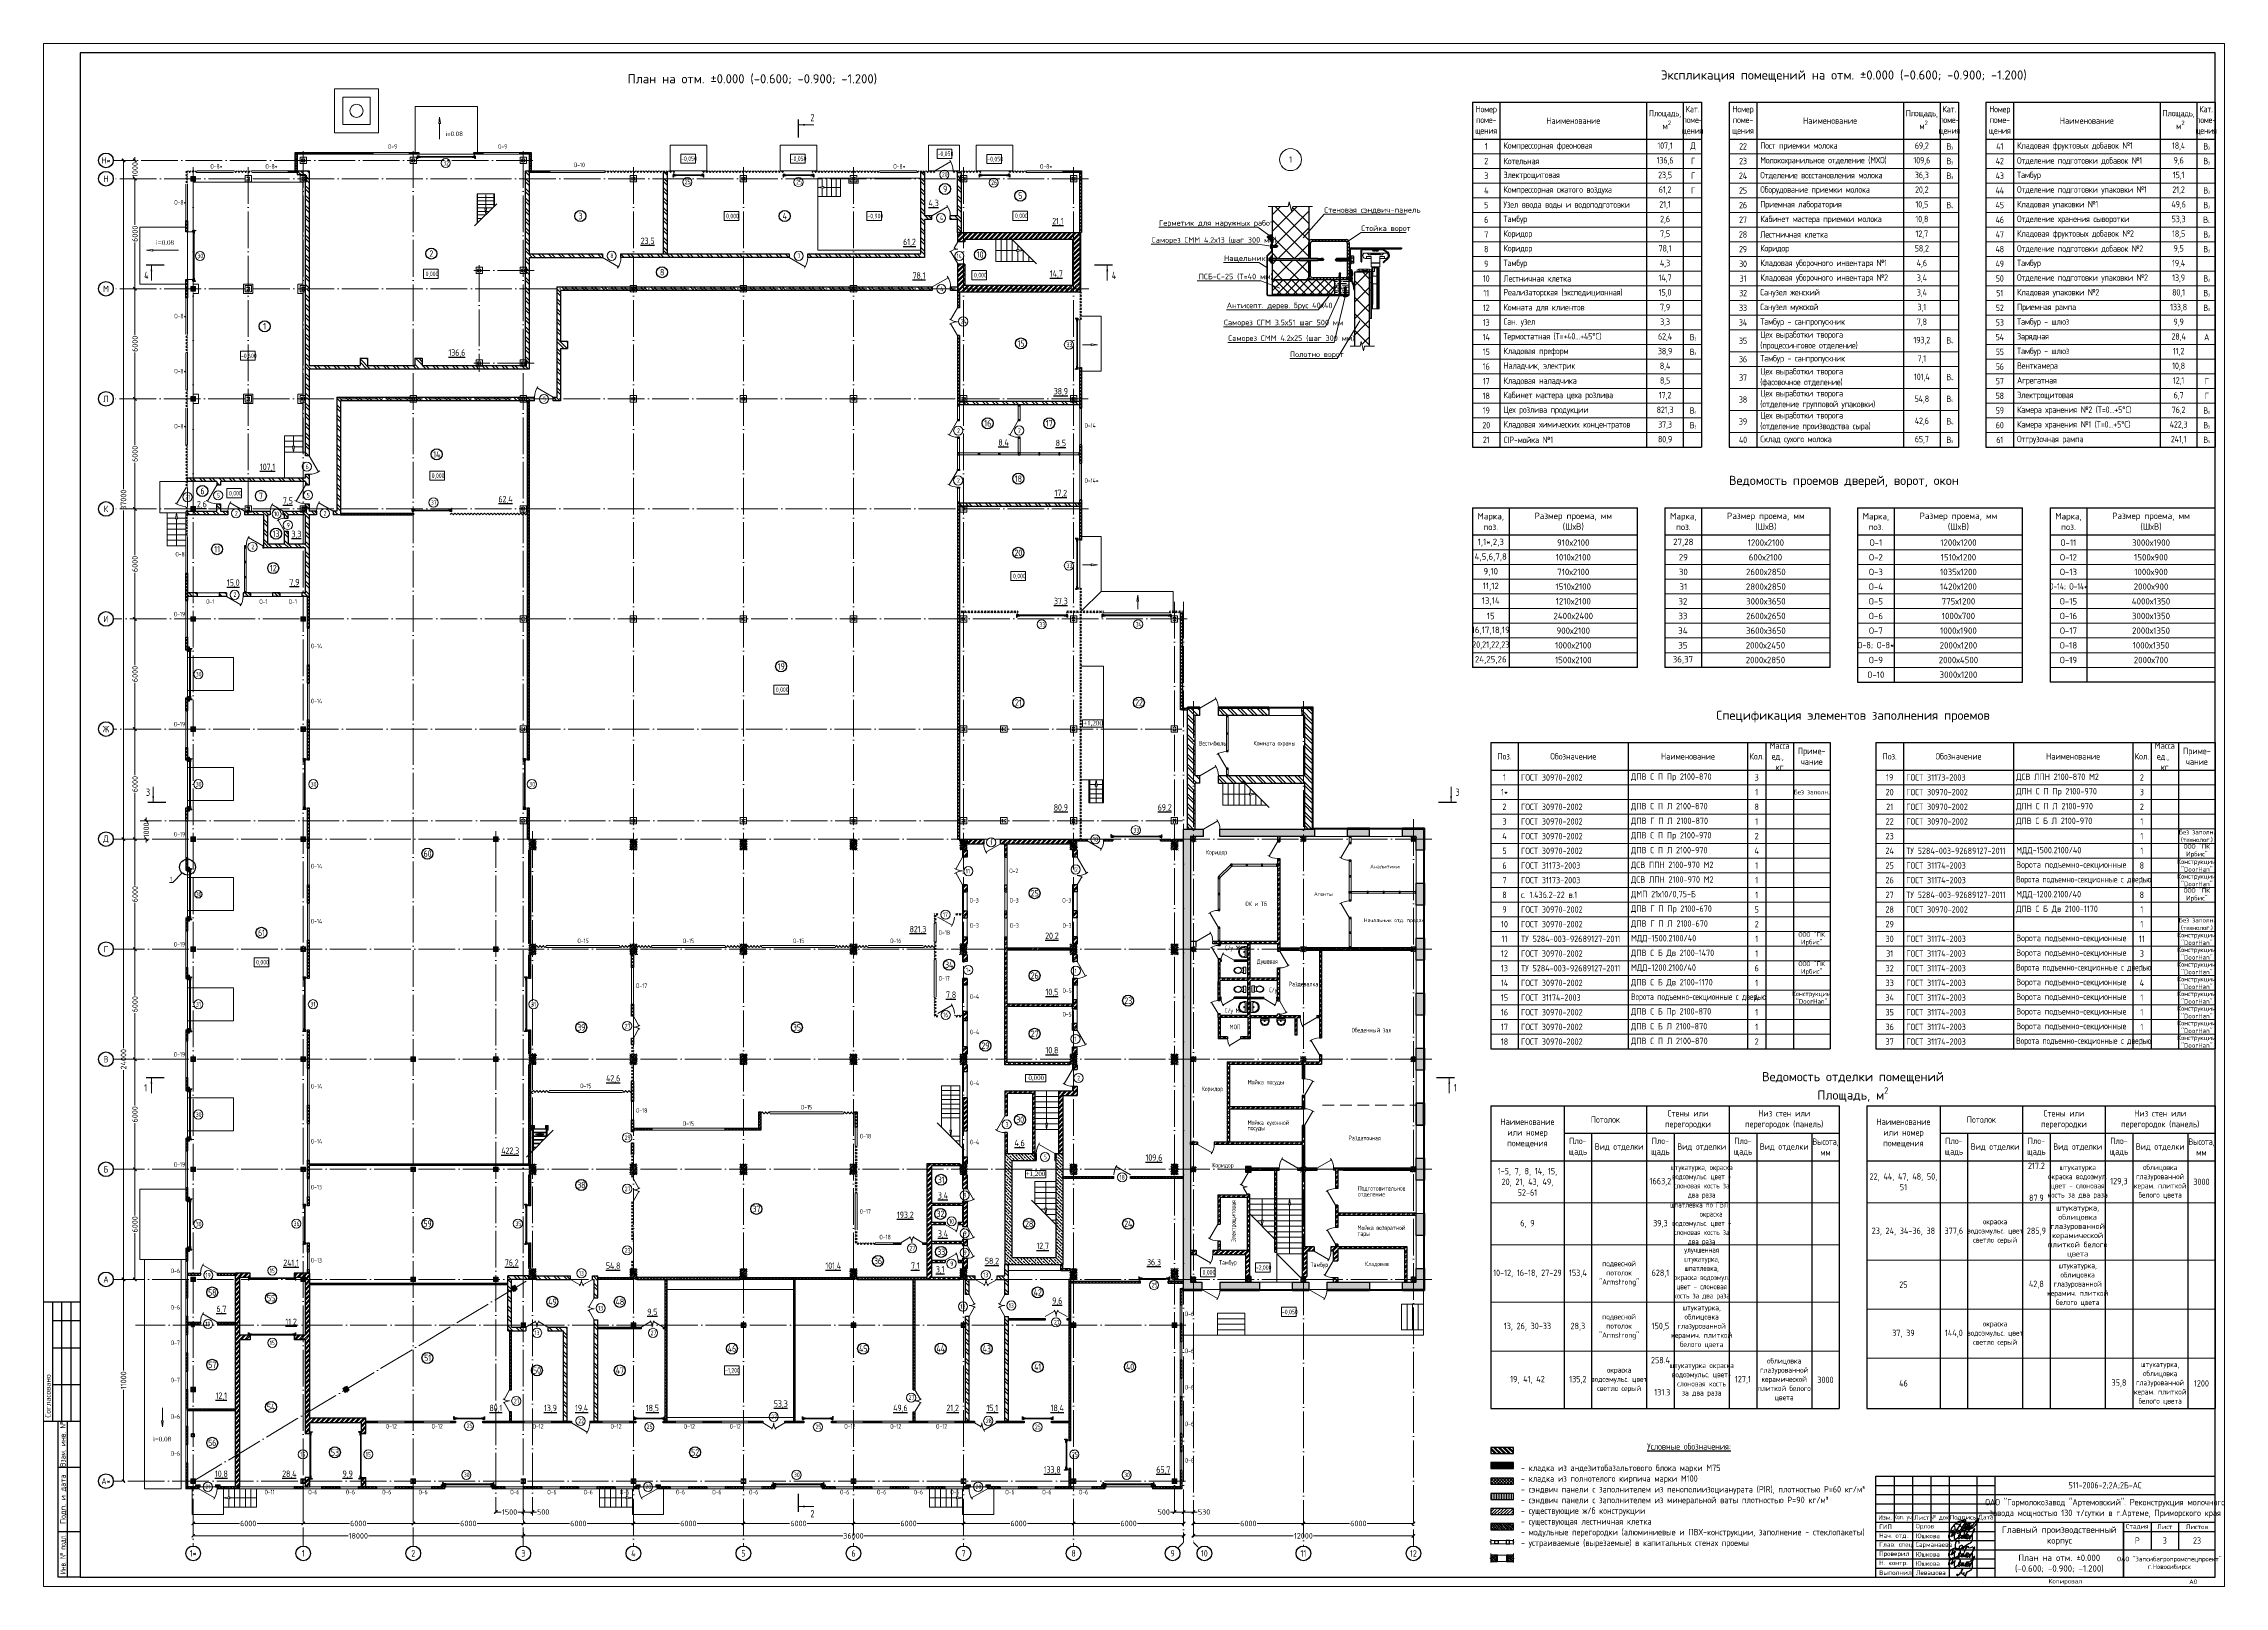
# Model space of a CAD drawing. Extents: x -965262 to 1142518, y -357520 to 71675.
# Drawn here: x -861262 to -742362, y -240088 to -155988 of the extents above; entities that cross this region are included whole.
import ezdxf
from ezdxf.enums import TextEntityAlignment as Align

# ---------------------------------------------------------------- set-up
doc = ezdxf.new("R2010")
doc.units = 0
doc.header["$LTSCALE"] = 10
doc.linetypes.add('DOTE', pattern=[2.42, 2, -0.2, 0.02, -0.2])
doc.linetypes.add('невидимая', pattern=[9.525, 6.35, -3.175])
doc.layers.get('0').update_dxf_attribs({"linetype": 'CONTINUOUS', "lineweight": 30})
doc.layers.get('Defpoints').update_dxf_attribs({"linetype": 'CONTINUOUS'})
for name, color, linetype, lineweight in [('DOTE', 7, 'DOTE', 9), ('Ростверк', 155, 'CONTINUOUS', 40), ('светиль', 40, 'CONTINUOUS', 30)]:
    doc.layers.add(name, color=color, linetype=linetype, lineweight=lineweight)
doc.styles.add('2.5', font='times.ttf', dxfattribs={"height": 2.5})
doc.styles.add('GOST 2.304', font='isocpeur.ttf', dxfattribs={"width": 0.75, "height": 250})
doc.styles.add('GOST-2.304_Type-B', font='isocpeur.ttf', dxfattribs={"width": 0.9})
doc.styles.get("Standard").update_dxf_attribs({"font": 'isocpeur.ttf', "height": 300})
doc.dimstyles.get("Standard").update_dxf_attribs({"dimscale": 100, "dimtxt": 300, "dimasz": 1.8, "dimexe": 1.8, "dimexo": 0.625, "dimgap": 0.9, "dimtad": 0, "dimdec": 0, "dimzin": 0, "dimdsep": 46, "dimtxsty": 'Standard', "dimblk": 'ARCHTICK', "dimcen": 0.9, "dimclrd": 256, "dimclre": 256, "dimclrt": 256, "dimadec": 0, "dimazin": 0, "dimtfac": 1, "dimtdec": 0, "dimtofl": 0, "dimtmove": 0, "dimatfit": 3, "dimfxl": 1, "dimtolj": 1, "dimtzin": 0, "dimlwd": 15, "dimlwe": 15, "dimarcsym": 0})
pattern_1 = [(45, (-1272135.78, -304976.27), (-134.70384, 134.70384), []), (45, (-1272045.98, -304976.27), (-134.70384, 134.70384), [])]
pattern_2 = [(135, (-832859.33, -273086.6), (-44.90128, -44.90128), []), (225, (-832859.33, -273086.6), (44.90128, -44.90128), [])]
pattern_3 = [(45, (-832859.33, -273086.6), (-89.80256, 89.80256), []), (45, (-832769.53, -273086.6), (-89.80256, 89.80256), [158.75, -31.75, 0, -31.75])]
pattern_4 = [(135, (-832859.33, -273086.6), (-89.80256, -89.80256), []), (135, (-832859.33, -272996.8), (-89.80256, -89.80256), [158.75, -31.75, 0, -31.75])]
pattern_5 = [(45, (-853289.15, -209679.42), (-89.8026, 89.8026), []), (135, (-853289.15, -209679.42), (-89.8026, -89.8026), [])]
pattern_6 = [(45, (-1007381.05, 735775.21), (-89.802561, 89.802561), []), (135, (-1007381.05, 735775.21), (-89.802561, -89.802561), [])]
pattern_7 = [(225, (-843966.41, -234231.22), (89.8026, -89.8026), []), (315, (-843966.41, -234231.22), (89.8026, 89.8026), [])]
pattern_8 = [(135, (-850086.64, -226043.17), (-89.8026, -89.8026), []), (225, (-850086.64, -226043.17), (89.8026, -89.8026), [])]
pattern_9 = [(0, (-1770234.755, -388625.755), (0, 63.5), [])]

msp = doc.modelspace()

# ---------------------------------------------------------------- texts
at = {"color": 5, "lineweight": 15, "ltscale": 100, "style": 'GOST 2.304', "width": 0.75}
for s, p in [('2', (-819455.3, -160217.7, -3259.8)), ('4', (-855779.9, -168819.3, -3259.8)), ('4', (-803023.5, -168819.3, -3259.8)), ('3', (-855682.1, -196994.7, -1555.2)), ('3', (-784279.2, -196994.7, -1555.2)), ('1', (-855779.9, -213109.6, -3259.8)), ('1', (-784377, -213109.6, -3259.8)), ('2', (-819455.3, -236329.7, -3259.8))]:
    msp.add_text(s, height=400, dxfattribs=at).set_placement(p)
at = {"color": 5, "width": 0.75}
for s, p in [('О-9', (-842482.6, -161723.5, 9958)), ('О-9', (-836482.6, -161723.5, 9958)), ('О-8*', (-852164.6, -162804.8, 8506.7)), ('О-8*', (-849164.6, -162804.8, 8506.7)), ('О-10', (-832347.4, -162723.5, 9958)), ('О-8*', (-814929.4, -162804.8, 8506.7)), ('О-8*', (-806929.4, -162804.8, 8506.7)), ('О-8*', (-854136.7, -164767, 9958)), ('О-8*', (-854136.7, -170966.9, 9958)), ('О-8*', (-854136.7, -173966.9, 9958)), ('О-8*', (-854136.7, -176966.9, 9958)), ('О-14', (-804505.3, -176930, 14669)), ('О-14*', (-804505.3, -179930, 14669)), ('О-8', (-854071.9, -183946.3, 9958)), ('О-1', (-852393.4, -186529.4, -6519.6)), ('О-1', (-849494.8, -186529.4, -6519.6)), ('О-1', (-847897.2, -186529.4, -6519.6)), ('О-19', (-854162.3, -187212.8, 5246.9)), ('О-14', (-846692.3, -188950.3, 6735.1)), ('О-14', (-846692.3, -191950.3, 6735.1)), ('О-19', (-854162.3, -193212.8, 5246.9)), ('О-19', (-854162.3, -199212.8, 5246.9)), ('О-14', (-846692.3, -200950.3, 6735.1)), ('О-2', (-808608.6, -201205.8, -6519.6)), ('О-3', (-810770.3, -202811.4, -6519.6)), ('О-3', (-808590.3, -202811.4, -6519.6)), ('О-3', (-805717.3, -202811.4, -6519.6)), ('О-14', (-846692.3, -203950.3, 6735.1)), ('О-18', (-812458, -204568.7, 16254.6)), ('О-3', (-810760.8, -204183.4, -6519.6)), ('О-3', (-808580.8, -204183.4, -6519.6)), ('О-3', (-805707.8, -204183.4, -6519.6)), ('О-19', (-854162.3, -205212.8, 8506.7)), ('О-15', (-832153.9, -205020.7, 11494.8)), ('О-15', (-826403.9, -205020.7, 11494.8)), ('О-15', (-820403.9, -205020.7, 11494.8)), ('О-16', (-815103.7, -205020.7, 11494.8)), ('О-17', (-812458, -207068.7, 16254.6)), ('О-17', (-828958.4, -207469.1, 16254.6)), ('О-4', (-810760.8, -208060.9, -6519.6)), ('О-5', (-805707.8, -207738.4, -7423.8)), ('О-5', (-805707.7, -209023.2, -6519.6)), ('О-4', (-810760.8, -209990.9, -6519.6)), ('О-19', (-854162.3, -211212.8, 8506.7)), ('О-14', (-846692.3, -212950.3, 6735.1)), ('О-15', (-832003.9, -212930.7, 11494.8)), ('О-4', (-810760.8, -212770.9, -6519.6)), ('О-18', (-828958.4, -214269.1, 16254.6)), ('О-15', (-819968.9, -214090.7, 11494.8)), ('О-15', (-826403.9, -214980.7, 11494.8)), ('О-14', (-846692.3, -215950.3, 6735.1)), ('О-18', (-816758.4, -215669.1, 16254.6)), ('О-4', (-810760.8, -215990.9, -6519.6)), ('О-19', (-854162.3, -217212.8, 11766.4)), ('О-13', (-846692.3, -218450.3, 6735.1)), ('О-17', (-816758.4, -219769.1, 16254.6)), ('О-18', (-815690.1, -221169.9, 21014.4)), ('О-13', (-846692.3, -222435.3, 7260.3)), ('О-6', (-854321.9, -223010.4, 11766.4)), ('О-6', (-854321.9, -225003.9, 11766.4)), ('О-6', (-799035.7, -225359.3, 9958)), ('О-7', (-854321.9, -226933.3, 11766.4)), ('О-6', (-799035.7, -227375.6, 9958)), ('О-7', (-854321.9, -228965.7, 11766.4)), ('О-6', (-799035.7, -229358.2, 9958)), ('О-6', (-854321.9, -230954.1, 11766.4)), ('О-12', (-842600.6, -231487, 2024)), ('О-12', (-840100.6, -231487, 2024)), ('О-12', (-834600.6, -231487, 3341.6)), ('О-12', (-830350.6, -231487, 2024)), ('О-12', (-826350.6, -231487, 1629.9)), ('О-12', (-823850.6, -231487, 1629.9)), ('О-12', (-817600.6, -231487, 1629.9)), ('О-12', (-815100.6, -231487, 1629.9)), ('О-12', (-812600.6, -231487, 1629.9)), ('О-6', (-799035.7, -231358.2, 9958)), ('О-6', (-854321.9, -232967.3, 11766.4)), ('О-6', (-799035.7, -233340.7, 9958)), ('О-11', (-849216.1, -235072, 3438.4)), ('О-6', (-846829.7, -235072, 3438.4)), ('О-6', (-844782.4, -235072, 3438.4)), ('О-6', (-842800.2, -235072, 6698.2)), ('О-6', (-840817.9, -235072, 6698.2)), ('О-6', (-835816.1, -235072, 3438.4)), ('О-6', (-833793.2, -235072, 3438.4)), ('О-6', (-831819.1, -235072, 3438.4)), ('О-6', (-829833.7, -235072, 6698.2)), ('О-6', (-826790.5, -235072, 3438.4)), ('О-6', (-824800.2, -235072, 3438.4)), ('О-6', (-822793.5, -235072, 3438.4)), ('О-6', (-817832.4, -235072, 6698.2)), ('О-6', (-815817.6, -235072, 3438.4)), ('О-6', (-813811, -235072, 3438.4)), ('О-6', (-811827.8, -235072, 3438.4)), ('О-6', (-808823.1, -235072, 3438.4)), ('О-6', (-806808.3, -235072, 3438.4)), ('О-6', (-804809.8, -235072, 3438.4))]:
    msp.add_text(s, height=250, dxfattribs=at).set_placement(p)
at = {"color": 4, "lineweight": 15, "width": 0.75}
for s, p in [('32', (-839473.1, -162621.9, -6519.6)), ('25', (-826302.5, -163650.4, -6519.6)), ('25', (-820228.6, -163656.5, -6519.6)), ('20', (-812287.8, -163247.3)), ('26', (-809599.4, -163687.3, -6519.6)), ('4', (-812394.9, -165614.5, -6519.6)), ('30', (-852876.9, -167685.9, -6519.6)), ('8', (-830361.8, -167679.5, -6519.6)), ('7', (-820158.6, -167684.2, -6519.6)), ('14', (-811479.9, -167690.1, -6519.6)), ('4', (-812377.4, -169489.7, -1808.5)), ('24', (-811257.5, -171258.7, -6519.6)), ('33', (-805492.9, -172520.4, -6519.6)), ('5', (-834045.1, -175489.5, -6519.6)), ('2', (-811457.1, -177213.4, -6519.6)), ('2', (-808137.1, -177204.4, -6519.6)), ('6', (-846973.6, -179173.9, -6519.6)), ('21', (-853534.4, -180827, -1808.5)), ('5', (-851815.5, -180736.6, -6519.6)), ('5', (-846916.7, -180731.1, -6519.6)), ('2', (-811460.1, -179930.4, -6519.6)), ('2', (-850831.9, -181719.4, -6519.6)), ('10', (-848698.6, -181748.9, -6519.6)), ('2', (-845993.8, -181719.4, -6519.6)), ('37', (-840149.1, -181127.4, -6519.6)), ('9', (-848010.5, -182360.3, -1808.5)), ('2', (-849932.1, -183548.4, -6519.6)), ('33', (-805492.9, -184569.4, -6519.6)), ('2', (-850910.5, -186146.4, -6519.6)), ('33', (-806974.9, -187772.4, -6519.6)), ('34', (-801718.4, -187772.4, -6519.6)), ('30', (-852967.5, -190485.9, -6519.6)), ('30', (-852967.5, -196485.9, -6519.6)), ('30', (-846699.4, -196485.9, -6519.6)), ('30', (-834782.1, -196485.9, -6519.6)), ('1', (-809659.3, -199656.1, -1808.5)), ('18', (-804057.6, -199486, -6519.6)), ('33', (-801840.9, -198993.7, -6519.6)), ('12', (-805143, -201133.1, -1808.5)), ('11', (-810986.7, -201224, -1808.5)), ('30', (-852967.5, -202485.9, -6519.6)), ('17', (-812232.1, -203595.4, -6519.6)), ('1*', (-810975.7, -206609.3, -1808.5)), ('1', (-805046.3, -206659.4, -1808.5)), ('31', (-852957.1, -208479.9, -6519.6)), ('31', (-846712.1, -208479.9, -6519.6)), ('31', (-834688, -208479.9, -6519.6)), ('16', (-812217.3, -209063.2, -6519.6)), ('27', (-829578.1, -209670.6, -6519.6)), ('1', (-805065.8, -210375.2, -1808.5)), ('2', (-804902.3, -212503, -1808.5)), ('30', (-852967.5, -214493.1, -6519.6)), ('3', (-808811.8, -215030.3, -1808.5)), ('29', (-829578.4, -215747.4, -6519.6)), ('5', (-806730.1, -216805.5, -1808.5)), ('27', (-829578.1, -218545.4, -6519.6)), ('9', (-811106.5, -218894.8, -6519.6)), ('18', (-802598.7, -217913.5, -6519.6)), ('30', (-852967.5, -220463.5, -6519.6)), ('36', (-847631, -220439.4, -6519.6)), ('35', (-835539.2, -220439.4, -6519.6)), ('10', (-811897.5, -220317.4, -6519.6)), ('9', (-811104.2, -220970.7, -6519.6)), ('23', (-829577.3, -221897.4, -6519.6)), ('27', (-814054.7, -221785.1, -6519.6)), ('9', (-811103.9, -222019.5, -6519.6)), ('19', (-852433.7, -223250.4, -6519.6)), ('15', (-848936.2, -223001.8, -1808.5)), ('13', (-832080, -223144.1, -1808.5)), ('9', (-811827, -222626.9, -1808.5)), ('13', (-810029.1, -223236.1, -6519.6)), ('13', (-811278.4, -224958.4, -6519.6)), ('13', (-808644.5, -224901.7, -6519.6)), ('25', (-800852.7, -223789.4, -6519.6)), ('19', (-852443.2, -225909.8, -6519.6)), ('13', (-831035.1, -225048, -1808.5)), ('27', (-806180.9, -225815.4, -6519.6)), ('15', (-848936.2, -226936.8, -1808.5)), ('13', (-834498, -226392.2, -6519.6)), ('27', (-828169.5, -226396.2, -6519.6)), ('27', (-835623.4, -230107.1, -6519.6)), ('27', (-814099.2, -229921, -6519.6)), ('25', (-838191.4, -231459.1, -6519.6)), ('22', (-832109, -231194.1, -6519.6)), ('25', (-828379.4, -231500.4, -6519.6)), ('27', (-821588.8, -230969, -6519.6)), ('25', (-819174.6, -231513.9, -6519.6)), ('28', (-809891.9, -231190, -6519.6)), ('25', (-807212.3, -231521, -6519.6)), ('15', (-847271, -233017.7, -1808.5)), ('15', (-843699.4, -233017.6, -1808.5)), ('25', (-805199.6, -233013.7, -6519.6)), ('30', (-838354.1, -234133.4, -6519.6)), ('30', (-820354.1, -234133.4, -6519.6)), ('30', (-802354.1, -234133.4, -6519.6)), ('21', (-852438.8, -234787.8)), ('20', (-828448.8, -234787.8)), ('20', (-810448.8, -234787.8))]:
    msp.add_text(s, height=250, dxfattribs=at).set_placement(p)
for s, height, style, width, p in [('-0,050', 250, 'GOST 2.304', 0.75, (-826500.2, -162381.8)), ('-0,050', 250, 'GOST 2.304', 0.75, (-820528.2, -162381.8)), ('-0,050', 250, 'GOST 2.304', 0.75, (-812519, -162117)), ('-0,050', 250, 'GOST 2.304', 0.75, (-809810.2, -162404.8)), ('0,000', 250, 'GOST 2.304', 0.75, (-824052.4, -165510.8, -1808.5)), ('-0,900', 250, 'GOST 2.304', 0.75, (-816343.4, -165510.8, -1808.5)), ('0,000', 250, 'GOST 2.304', 0.75, (-808302.2, -165496.1)), ('Стеновая сэндвич-панель', 300, 'GOST-2.304_Type-B', 0.9, (-791441.3, -165202.9, -3259.8)), ('Герметик для наружных работ', 300, 'GOST-2.304_Type-B', 0.9, (-800453.1, -165911.6, -3270.3)), ('Стойка ворот', 300, 'GOST-2.304_Type-B', 0.9, (-789427.1, -166201.6, -3259.8)), ('Саморез СММ 4.2х13 (шаг 300 мм)', 300, 'GOST-2.304_Type-B', 0.9, (-800844.9, -166840.2, -3270.3)), ('Нащельник', 300, 'GOST-2.304_Type-B', 0.9, (-796902.4, -167834.4, -3269)), ('0,000', 250, 'GOST 2.304', 0.75, (-840432.7, -168664.7, -6519.6)), ('0,000', 250, 'GOST 2.304', 0.75, (-810534.4, -168729.8)), ('ПСБ-С-25 (Т=40 мм)', 300, 'GOST-2.304_Type-B', 0.9, (-798288.2, -168832.5, -3269)), ('Саморез СГМ 3.5х51 шаг 500 мм', 300, 'GOST-2.304_Type-B', 0.9, (-796908.7, -171339.8, -3262.4)), ('Антисепт. дерев. брус 40х40', 300, 'GOST-2.304_Type-B', 0.9, (-796757.3, -170410.5, -3259.8)), ('Саморез СММ 4.2х25 (шаг 300 мм)', 300, 'GOST-2.304_Type-B', 0.9, (-796677.4, -172193.7, -3261.1)), ('-0,600', 250, 'GOST 2.304', 0.75, (-850503.6, -173131.8)), ('Полотно ворот', 300, 'GOST-2.304_Type-B', 0.9, (-793312.9, -173072.3, -3269)), ('0,000', 250, 'GOST 2.304', 0.75, (-840101.3, -179663.6)), ('0,000', 250, 'GOST 2.304', 0.75, (-851155.1, -180619.9, 6519.6)), ('0,000', 250, 'GOST 2.304', 0.75, (-808408.8, -185136)), ('0,000', 250, 'GOST 2.304', 0.75, (-821339.1, -191325.5)), ('Вестибюль', 250, 'GOST 2.304', 0.75, (-798276, -194252.4, -3259.8)), ('      Комната охраны', 250, 'GOST 2.304', 0.75, (-796155.5, -194250.2, -3259.8)), ('Коридор', 250, 'GOST 2.304', 0.75, (-797892.3, -200190, -3259.8)), ('          ОК и ТБ', 250, 'GOST 2.304', 0.75, (-797172, -203004.5, -3259.8)), ('0,000', 250, 'GOST 2.304', 0.75, (-849674.9, -206189.6)), ('Обеденный зал', 250, 'GOST 2.304', 0.75, (-789950.8, -209888.3, -3259.8)), ('Мойка посуды', 250, 'GOST 2.304', 0.75, (-795617.5, -212724.9, -3259.8)), ('Коридор', 250, 'GOST 2.304', 0.75, (-798119, -213083.6, -3259.8)), ('посуды', 250, 'GOST 2.304', 0.75, (-795617.5, -215224.3, -3259.8)), ('Мойка кухонной', 250, 'GOST 2.304', 0.75, (-795617.5, -214930, -3259.8)), ('Раздаточная', 250, 'GOST 2.304', 0.75, (-790115.8, -215770.9, -3259.8)), ('Коридор', 250, 'GOST 2.304', 0.75, (-797543.4, -217247.8, -3259.8)), ('отделение', 250, 'GOST 2.304', 0.75, (-789599.1, -218832.2, -3259.8)), ('Подготовительное', 250, 'GOST 2.304', 0.75, (-789599.1, -218512.5, -3259.8)), ('тары', 250, 'GOST 2.304', 0.75, (-789628.4, -220981.5, -3259.8)), ('Мойка возвратной', 250, 'GOST 2.304', 0.75, (-789628.4, -220661.8, -3259.8)), ('Тамбур', 250, 'GOST 2.304', 0.75, (-797165.6, -222552.2, -3259.8)), ('0,000', 250, 'GOST 2.304', 0.75, (-798073.6, -223091, -3259.8)), ('-2,000', 250, 'GOST 2.304', 0.75, (-795165.8, -222829.5, -3259.8)), ('Тамбур', 250, 'GOST 2.304', 0.75, (-792184.2, -222674.9, -3259.8)), ('Кладовая', 250, 'GOST 2.304', 0.75, (-789224.1, -222630.5, -3259.8)), ('-0,050', 250, 'GOST 2.304', 0.75, (-793744.5, -225250)), ('-1,200', 250, 'GOST 2.304', 0.75, (-824109.1, -228437.4))]:
    msp.add_text(s, height=height, dxfattribs=dict(style=style, width=width)).set_placement(p)
at = {"lineweight": 15, "style": 'GOST-2.304_Type-B', "width": 0.9}
msp.add_text('1', height=350, dxfattribs=at).set_placement((-793277.5, -162485.9, -3269), align=Align.CENTER)
for s, style, p in [('i=0.08', '2.5', (-855144.9, -166954.5)), ('+1,200', '2.5', (-804582, -193154.6)), ('1', 'GOST 2.304', (-854377.7, -201666, -4711.1)), ('0,000', '2.5', (-807568.8, -212482.4)), ('+1,200', '2.5', (-807721.2, -217718.3)), ('i=0.08', '2.5', (-855301.9, -232185.1))]:
    msp.add_text(s, height=250, dxfattribs=dict(style=style)).set_placement(p)
for s, p in [(' Аналитики', (-789076.6, -200948.6, -3259.8)), ('      Агенты', (-792846.4, -202445.3, -3259.8)), ('      Начальник отд. продаж', (-790122.1, -203874.4, -3259.8))]:
    msp.add_text(s, height=200).set_placement(p)
at = {"lineweight": 0, "style": 'GOST 2.304', "width": 0.75}
for s, p in [('   С/у Ж', (-797289.1, -205406.9, -3259.8)), ('   Душевая', (-795539.1, -206137.2, -3259.8)), ('   С/у', (-794881.5, -207699.8, -3259.8)), ('   Раздевалка', (-793806.1, -207376.9, -3259.8)), ('   С/у М', (-797289.1, -208820.4, -3259.8)), ('   МОП', (-797033.9, -209717, -3259.8))]:
    msp.add_text(s, height=250, dxfattribs=at).set_placement(p)
at = {"style": 'GOST 2.304', "width": 0.75}
msp.add_text('Электрощитовая', height=250, rotation=90, dxfattribs=at).set_placement((-796274.3, -221317.3, -3259.8))
at = {"lineweight": 25, "style": 'GOST 2.304'}
msp.add_text('Согласовано', height=300, rotation=90, dxfattribs=at).set_placement((-860874.3, -230887.8, -1808.5))
for s, width, p in [('Взам. инв. №', 0.8, (-860212.4, -232337.8, -1808.5)), ('Инв. № подл.', 0.7, (-860212.4, -238337.8, -1808.5))]:
    msp.add_text(s, height=300, rotation=90, dxfattribs=dict(at, width=width)).set_placement(p, align=Align.MIDDLE_CENTER)
msp.add_text('Подп. и дата', height=300, rotation=90, dxfattribs=at).set_placement((-860212.4, -235337.8, -1808.5), align=Align.MIDDLE_CENTER)
for s, insert, char_height, width, attachment_point, style in [('{\\W1;План на отм. %%P0.000 (-0.600; -0.900; -1.200)}', (-822620.2, -157930.2), 500, 28355.189, 5, 'GOST 2.304'), ('{\\W1;Экспликация помещений на отм. %%P0.000 (-0.600; -0.900; -1.200)}', (-763112.4, -157765, -904.2), 500, 40500, 5, 'GOST 2.304'), ('{\\fISOCPEUR|b0|i0|c204|p34;\\T0.95;Номер поме\\fISOCPEUR|b0|i0|c0|p34;-\\P\\fISOCPEUR|b0|i0|c204|p34;щения}', (-782612.4, -160188.1, -1808.5), 350, 1300, 5, 'GOST-2.304_Type-B'), ('{\\fISOCPEUR|b0|i0|c204|p34;Наименование}', (-777862.4, -160188.1, -1808.5), 350, 7700, 5, 'GOST-2.304_Type-B'), ('\\A1;{\\fISOCPEUR|b0|i0|c204|p34;\\T0.95;Площадь\\fISOCPEUR|b0|i0|c0|p34;,\\T1;\\P\\fISOCPEUR|b0|i0|c204|p34; м\\fISOCPEUR|b0|i0|c0|p34;\\H0.7x;\\S2^  ;}', (-772862.4, -160188.1, -1808.5), 350, 2000, 5, 'GOST-2.304_Type-B'), ('\\A1;{\\fISOCPEUR|b0|i0|c204|p34;\\W0.75;\\T0.95;Кат.\\Pпоме-\\Pщения}', (-771362.4, -160188.1, -1808.5), 350, 1000, 5, 'GOST-2.304_Type-B'), ('{\\fISOCPEUR|b0|i0|c204|p34;\\T0.95;Номер поме\\fISOCPEUR|b0|i0|c0|p34;-\\P\\fISOCPEUR|b0|i0|c204|p34;щения}', (-768612.4, -160188.1, -1808.5), 350, 1300, 5, 'GOST-2.304_Type-B'), ('{\\fISOCPEUR|b0|i0|c204|p34;Наименование}', (-763862.4, -160188.1, -1808.5), 350, 7700, 5, 'GOST-2.304_Type-B'), ('\\A1;{\\fISOCPEUR|b0|i0|c204|p34;\\T0.95;Площадь\\fISOCPEUR|b0|i0|c0|p34;,\\T1;\\P\\fISOCPEUR|b0|i0|c204|p34; м\\fISOCPEUR|b0|i0|c0|p34;\\H0.7x;\\S2^  ;}', (-758862.4, -160188.1, -1808.5), 350, 2000, 5, 'GOST-2.304_Type-B'), ('\\A1;{\\fISOCPEUR|b0|i0|c204|p34;\\W0.75;\\T0.95;Кат.\\Pпоме-\\Pщения}', (-757362.4, -160188.1, -1808.5), 350, 1000, 5, 'GOST-2.304_Type-B'), ('{\\fISOCPEUR|b0|i0|c204|p34;\\T0.95;Номер поме\\fISOCPEUR|b0|i0|c0|p34;-\\P\\fISOCPEUR|b0|i0|c204|p34;щения}', (-754612.4, -160188.1, -1808.5), 350, 1300, 5, 'GOST-2.304_Type-B'), ('{\\fISOCPEUR|b0|i0|c204|p34;Наименование}', (-749862.4, -160188.1, -1808.5), 350, 7700, 5, 'GOST-2.304_Type-B'), ('\\A1;{\\fISOCPEUR|b0|i0|c204|p34;\\T0.95;Площадь\\fISOCPEUR|b0|i0|c0|p34;,\\T1;\\P\\fISOCPEUR|b0|i0|c204|p34; м\\fISOCPEUR|b0|i0|c0|p34;\\H0.7x;\\S2^  ;}', (-744862.4, -160188.1, -1808.5), 350, 2000, 5, 'GOST-2.304_Type-B'), ('\\A1;{\\fISOCPEUR|b0|i0|c204|p34;\\W0.75;\\T0.95;Кат.\\Pпоме-\\Pщения}', (-743362.4, -160188.1, -1808.5), 350, 1000, 5, 'GOST-2.304_Type-B'), ('{\\fISOCPEUR|b0|i0|c0|p34;\\T0.95;1}', (-782612.4, -161588.1, -1808.5), 350, 1500, 5, 'GOST-2.304_Type-B'), ('{\\T0.95; Компрессорная фреоновая}', (-781862.4, -161588.1, -1808.5), 350, 8000, 4, 'GOST-2.304_Type-B'), ('{\\fISOCPEUR|b0|i0|c0|p34;\\T0.95;107,1}', (-772862.4, -161588.1, -1808.5), 350, 2000, 5, 'GOST-2.304_Type-B'), ('{\\T0.95;Д}', (-771334, -161588.1, -1808.5), 350, 814.707, 5, 'GOST-2.304_Type-B'), ('{\\fISOCPEUR|b0|i0|c0|p34;\\T0.95;22}', (-768612.4, -161588.1, -1808.5), 350, 1500, 5, 'GOST-2.304_Type-B'), ('{\\fISOCPEUR|b0|i0|c0|p34;\\T0.95; \\fISOCPEUR|b0|i0|c204|p34;Пост приемки молока}', (-767862.4, -161588.1, -1808.5), 350, 8000, 4, 'GOST-2.304_Type-B'), ('{\\fISOCPEUR|b0|i0|c0|p34;\\T0.95;69,2}', (-758862.4, -161588.1, -1808.5), 350, 2000, 5, 'GOST-2.304_Type-B'), ('{\\T0.95;В\\H0.42857x;3}', (-757334, -161588.1, -1808.5), 350, 814.707, 5, 'GOST-2.304_Type-B'), ('{\\fISOCPEUR|b0|i0|c0|p34;\\T0.95;41}', (-754612.4, -161588.1, -1808.5), 350, 1500, 5, 'GOST-2.304_Type-B'), ('{\\fISOCPEUR|b0|i0|c0|p34;\\T0.95; \\fISOCPEUR|b0|i0|c204|p34;Кладовая фруктовых добавок №1}', (-753862.4, -161588.1, -1808.5), 350, 8000, 4, 'GOST-2.304_Type-B'), ('{\\fISOCPEUR|b0|i0|c0|p34;\\T0.95;18,4}', (-744862.4, -161588.1, -1808.5), 350, 2000, 5, 'GOST-2.304_Type-B'), ('{\\T0.95;В\\H0.42857x;3}', (-743334, -161588.1, -1808.5), 350, 814.707, 5, 'GOST-2.304_Type-B'), ('{\\fISOCPEUR|b0|i0|c0|p34;\\T0.95;2}', (-782612.4, -162388.1, -1808.5), 350, 1500, 5, 'GOST-2.304_Type-B'), ('{\\fISOCPEUR|b0|i0|c0|p34;\\T0.95; \\fISOCPEUR|b0|i0|c204|p34;Котельная}', (-781862.4, -162388.1, -1808.5), 350, 8000, 4, 'GOST-2.304_Type-B'), ('{\\fISOCPEUR|b0|i0|c0|p34;\\T0.95;136,6}', (-772862.4, -162388.1, -1808.5), 350, 2000, 5, 'GOST-2.304_Type-B'), ('{\\T0.95;Г}', (-771334, -162388.1, -1808.5), 350, 814.707, 5, 'GOST-2.304_Type-B'), ('{\\fISOCPEUR|b0|i0|c0|p34;\\T0.95;23}', (-768612.4, -162388.1, -1808.5), 350, 1500, 5, 'GOST-2.304_Type-B'), ('{\\T0.95; Молокохранильное отделение (МХО)}', (-767862.4, -162388.1, -1808.5), 350, 8000, 4, 'GOST-2.304_Type-B'), ('{\\fISOCPEUR|b0|i0|c0|p34;\\T0.95;109,6}', (-758862.4, -162388.1, -1808.5), 350, 2000, 5, 'GOST-2.304_Type-B'), ('{\\T0.95;В\\H0.42857x;3}', (-757334, -162388.1, -1808.5), 350, 814.707, 5, 'GOST-2.304_Type-B'), ('{\\fISOCPEUR|b0|i0|c0|p34;\\T0.95;42}', (-754612.4, -162388.1, -1808.5), 350, 1500, 5, 'GOST-2.304_Type-B'), ('{\\fISOCPEUR|b0|i0|c0|p34;\\T0.95; \\fISOCPEUR|b0|i0|c204|p34;Отделение подготовки добавок №1}', (-753862.4, -162388.1, -1808.5), 350, 8000, 4, 'GOST-2.304_Type-B'), ('{\\fISOCPEUR|b0|i0|c0|p34;\\T0.95;9,6}', (-744862.4, -162388.1, -1808.5), 350, 2000, 5, 'GOST-2.304_Type-B'), ('{\\T0.95;В\\H0.42857x;3}', (-743334, -162388.1, -1808.5), 350, 814.707, 5, 'GOST-2.304_Type-B'), ('{\\fISOCPEUR|b0|i0|c0|p34;\\T0.95;9}', (-812114.5, -163909.6, -1808.5), 350, 800, 5, 'GOST-2.304_Type-B'), ('{\\fISOCPEUR|b0|i0|c0|p34;\\T0.95;4}', (-782612.4, -163988.1, -1808.5), 350, 1500, 5, 'GOST-2.304_Type-B'), ('{\\fISOCPEUR|b0|i0|c0|p34;\\T0.95;3}', (-782612.4, -163188.1, -1808.5), 350, 1500, 5, 'GOST-2.304_Type-B'), ('{\\T0.95; Электрощитовая}', (-781862.4, -163188.1, -1808.5), 350, 8000, 4, 'GOST-2.304_Type-B'), ('{\\fISOCPEUR|b0|i0|c0|p34;\\T0.95; \\fISOCPEUR|b0|i0|c204|p34;Компрессорная сжатого воздуха}', (-781862.4, -163988.1, -1808.5), 350, 8000, 4, 'GOST-2.304_Type-B'), ('{\\T0.95;23,5}', (-772862.4, -163188.1, -1808.5), 350, 2000, 5, 'GOST-2.304_Type-B'), ('{\\T0.95;61,2}', (-772862.4, -163988.1, -1808.5), 350, 2000, 5, 'GOST-2.304_Type-B'), ('{\\T0.95;Г}', (-771334, -163188.1, -1808.5), 350, 814.707, 5, 'GOST-2.304_Type-B'), ('{\\T0.95;Г}', (-771334, -163988.1, -1808.5), 350, 814.707, 5, 'GOST-2.304_Type-B'), ('{\\fISOCPEUR|b0|i0|c0|p34;\\T0.95;24}', (-768612.4, -163188.1, -1808.5), 350, 1500, 5, 'GOST-2.304_Type-B'), ('{\\fISOCPEUR|b0|i0|c0|p34;\\T0.95;25}', (-768612.4, -163988.1, -1808.5), 350, 1500, 5, 'GOST-2.304_Type-B'), ('{\\fISOCPEUR|b0|i0|c0|p34;\\T0.95; \\fISOCPEUR|b0|i0|c204|p34;Отделение восстановления молока}', (-767862.4, -163188.1, -1808.5), 350, 8000, 4, 'GOST-2.304_Type-B'), ('{\\fISOCPEUR|b0|i0|c0|p34;\\T0.95; \\fISOCPEUR|b0|i0|c204|p34;Оборудование приемки молока}', (-767862.4, -163988.1, -1808.5), 350, 8000, 4, 'GOST-2.304_Type-B'), ('{\\fISOCPEUR|b0|i0|c0|p34;\\T0.95;36,3}', (-758862.4, -163188.1, -1808.5), 350, 2000, 5, 'GOST-2.304_Type-B'), ('{\\fISOCPEUR|b0|i0|c0|p34;\\T0.95;20,2}', (-758862.4, -163988.1, -1808.5), 350, 2000, 5, 'GOST-2.304_Type-B'), ('{\\T0.95;В\\H0.42857x;3}', (-757334, -163188.1, -1808.5), 350, 814.707, 5, 'GOST-2.304_Type-B'), ('{\\fISOCPEUR|b0|i0|c0|p34;\\T0.95;44}', (-754612.4, -163988.1, -1808.5), 350, 1500, 5, 'GOST-2.304_Type-B'), ('{\\fISOCPEUR|b0|i0|c0|p34;\\T0.95;43}', (-754612.4, -163188.1, -1808.5), 350, 1500, 5, 'GOST-2.304_Type-B'), ('{\\fISOCPEUR|b0|i0|c0|p34;\\T0.95; \\fISOCPEUR|b0|i0|c204|p34;Тамбур}', (-753862.4, -163188.1, -1808.5), 350, 8000, 4, 'GOST-2.304_Type-B'), ('{\\fISOCPEUR|b0|i0|c0|p34;\\T0.95; \\fISOCPEUR|b0|i0|c204|p34;Отделение подготовки упаковки №1}', (-753862.4, -163988.1, -1808.5), 350, 8000, 4, 'GOST-2.304_Type-B'), ('{\\fISOCPEUR|b0|i0|c0|p34;\\T0.95;21,2}', (-744862.4, -163988.1, -1808.5), 350, 2000, 5, 'GOST-2.304_Type-B'), ('{\\fISOCPEUR|b0|i0|c0|p34;\\T0.95;15,1}', (-744862.4, -163188.1, -1808.5), 350, 2000, 5, 'GOST-2.304_Type-B'), ('{\\T0.95;В\\H0.42857x;3}', (-743334, -163988.1, -1808.5), 350, 814.707, 5, 'GOST-2.304_Type-B'), ('{\\fISOCPEUR|b0|i0|c0|p34;\\T0.95;3}', (-831996, -165386.7, -1808.5), 350, 800, 5, 'GOST-2.304_Type-B'), ('{\\fISOCPEUR|b0|i0|c0|p34;\\T0.95;4}', (-820856.5, -165386.7, -1808.5), 350, 800, 5, 'GOST-2.304_Type-B'), ('{\\fISOCPEUR|b0|i0|c0|p34;\\T0.95;\\L4,3}', (-812740.3, -164713.2, -1808.5), 350, 2000, 5, 'GOST-2.304_Type-B'), ('{\\fISOCPEUR|b0|i0|c0|p34;\\T0.95;5}', (-808012.8, -164276.4, -1808.5), 350, 800, 5, 'GOST-2.304_Type-B'), ('{\\fISOCPEUR|b0|i0|c0|p34;\\T0.95;5}', (-782612.4, -164788.1, -1808.5), 350, 1500, 5, 'GOST-2.304_Type-B'), ('{\\fISOCPEUR|b0|i0|c0|p34;\\T0.95; \\fISOCPEUR|b0|i0|c204|p34;Узел ввода воды и водоподготовки}', (-781862.4, -164788.1, -1808.5), 350, 8000, 4, 'GOST-2.304_Type-B'), ('{\\fISOCPEUR|b0|i0|c0|p34;\\T0.95;21,1}', (-772862.4, -164788.1, -1808.5), 350, 2000, 5, 'GOST-2.304_Type-B'), ('{\\fISOCPEUR|b0|i0|c0|p34;\\T0.95;26}', (-768612.4, -164788.1, -1808.5), 350, 1500, 5, 'GOST-2.304_Type-B'), ('{\\fISOCPEUR|b0|i0|c0|p34;\\T0.95; \\fISOCPEUR|b0|i0|c204|p34;Приемная лаборатория}', (-767862.4, -164788.1, -1808.5), 350, 8000, 4, 'GOST-2.304_Type-B'), ('{\\fISOCPEUR|b0|i0|c0|p34;\\T0.95;10,5}', (-758862.4, -164788.1, -1808.5), 350, 2000, 5, 'GOST-2.304_Type-B'), ('{\\T0.95;В\\H0.42857x;4}', (-757334, -164788.1, -1808.5), 350, 814.707, 5, 'GOST-2.304_Type-B'), ('{\\fISOCPEUR|b0|i0|c0|p34;\\T0.95;45}', (-754612.4, -164788.1, -1808.5), 350, 1500, 5, 'GOST-2.304_Type-B'), ('{\\fISOCPEUR|b0|i0|c0|p34;\\T0.95; \\fISOCPEUR|b0|i0|c204|p34;Кладовая упаковки №1}', (-753862.4, -164788.1, -1808.5), 350, 8000, 4, 'GOST-2.304_Type-B'), ('{\\fISOCPEUR|b0|i0|c0|p34;\\T0.95;49,6}', (-744862.4, -164788.1, -1808.5), 350, 2000, 5, 'GOST-2.304_Type-B'), ('{\\T0.95;В\\H0.42857x;3}', (-743334, -164788.1, -1808.5), 350, 814.707, 5, 'GOST-2.304_Type-B'), ('{\\fISOCPEUR|b0|i0|c0|p34;\\T0.95;\\L21,1}', (-805964.4, -165701.8, -1808.5), 350, 2000, 5, 'GOST-2.304_Type-B'), ('{\\fISOCPEUR|b0|i0|c0|p34;\\T0.95;7}', (-782612.4, -166388.1, -1808.5), 350, 1500, 5, 'GOST-2.304_Type-B'), ('{\\fISOCPEUR|b0|i0|c0|p34;\\T0.95;6}', (-782612.4, -165588.1, -1808.5), 350, 1500, 5, 'GOST-2.304_Type-B'), ('{\\fISOCPEUR|b0|i0|c0|p34;\\T0.95; \\fISOCPEUR|b0|i0|c204|p34;Тамбур}', (-781862.4, -165588.1, -1808.5), 350, 8000, 4, 'GOST-2.304_Type-B'), ('{\\T0.95; Коридор}', (-781862.4, -166388.1, -1808.5), 350, 8000, 4, 'GOST-2.304_Type-B'), ('{\\fISOCPEUR|b0|i0|c0|p34;\\T0.95;7,5}', (-772862.4, -166388.1, -1808.5), 350, 2000, 5, 'GOST-2.304_Type-B'), ('{\\fISOCPEUR|b0|i0|c0|p34;\\T0.95;2,6}', (-772862.4, -165588.1, -1808.5), 350, 2000, 5, 'GOST-2.304_Type-B'), ('{\\fISOCPEUR|b0|i0|c0|p34;\\T0.95;28}', (-768612.4, -166388.1, -1808.5), 350, 1500, 5, 'GOST-2.304_Type-B'), ('{\\fISOCPEUR|b0|i0|c0|p34;\\T0.95;27}', (-768612.4, -165588.1, -1808.5), 350, 1500, 5, 'GOST-2.304_Type-B'), ('{\\fISOCPEUR|b0|i0|c0|p34;\\T0.95; \\fISOCPEUR|b0|i0|c204|p34;Лестничная клетка}', (-767862.4, -166388.1, -1808.5), 350, 8000, 4, 'GOST-2.304_Type-B'), ('{\\fISOCPEUR|b0|i0|c0|p34;\\T0.95; \\fISOCPEUR|b0|i0|c204|p34;Кабинет мастера приемки молока}', (-767862.4, -165588.1, -1808.5), 350, 8000, 4, 'GOST-2.304_Type-B'), ('{\\fISOCPEUR|b0|i0|c0|p34;\\T0.95;10,8}', (-758862.4, -165588.1, -1808.5), 350, 2000, 5, 'GOST-2.304_Type-B'), ('{\\fISOCPEUR|b0|i0|c0|p34;\\T0.95;12,7}', (-758862.4, -166388.1, -1808.5), 350, 2000, 5, 'GOST-2.304_Type-B'), ('{\\fISOCPEUR|b0|i0|c0|p34;\\T0.95;46}', (-754612.4, -165588.1, -1808.5), 350, 1500, 5, 'GOST-2.304_Type-B'), ('{\\fISOCPEUR|b0|i0|c0|p34;\\T0.95;47}', (-754612.4, -166388.1, -1808.5), 350, 1500, 5, 'GOST-2.304_Type-B'), ('{\\fISOCPEUR|b0|i0|c0|p34;\\T0.95; \\fISOCPEUR|b0|i0|c204|p34;Отделение хранения сыворотки}', (-753862.4, -165588.1, -1808.5), 350, 8000, 4, 'GOST-2.304_Type-B'), ('{\\fISOCPEUR|b0|i0|c0|p34;\\T0.95; \\fISOCPEUR|b0|i0|c204|p34;Кладовая фруктовых добавок №\\fISOCPEUR|b0|i0|c0|p34;2}', (-753862.4, -166388.1, -1808.5), 350, 8000, 4, 'GOST-2.304_Type-B'), ('{\\fISOCPEUR|b0|i0|c0|p34;\\T0.95;53,3}', (-744862.4, -165588.1, -1808.5), 350, 2000, 5, 'GOST-2.304_Type-B'), ('{\\fISOCPEUR|b0|i0|c0|p34;\\T0.95;18,5}', (-744862.4, -166388.1, -1808.5), 350, 2000, 5, 'GOST-2.304_Type-B'), ('{\\T0.95;В\\H0.42857x;4}', (-743334, -165588.1, -1808.5), 350, 814.707, 5, 'GOST-2.304_Type-B'), ('{\\T0.95;В\\H0.42857x;3}', (-743334, -166388.1, -1808.5), 350, 814.707, 5, 'GOST-2.304_Type-B'), ('{\\fISOCPEUR|b0|i0|c0|p34;\\T0.95;2}', (-840125.6, -167433.8, -1808.5), 350, 800, 5, 'GOST-2.304_Type-B'), ('{\\T0.95;\\L23,5}', (-828336.4, -166777.7, -1808.5), 350, 2000, 5, 'GOST-2.304_Type-B'), ('{\\T0.95;\\L61,2}', (-814056.8, -166837.1, -1808.5), 350, 2000, 5, 'GOST-2.304_Type-B'), ('{\\fISOCPEUR|b0|i0|c0|p34;\\T0.95;10}', (-810205.5, -167486.8, -1808.5), 350, 800, 5, 'GOST-2.304_Type-B'), ('{\\fISOCPEUR|b0|i0|c0|p34;\\T0.95;8}', (-782612.4, -167188.1, -1808.5), 350, 1500, 5, 'GOST-2.304_Type-B'), ('{\\fISOCPEUR|b0|i0|c0|p34;\\T0.95; \\fISOCPEUR|b0|i0|c204|p34;Коридор}', (-781862.4, -167188.1, -1808.5), 350, 8000, 4, 'GOST-2.304_Type-B'), ('{\\fISOCPEUR|b0|i0|c0|p34;\\T0.95;78,1}', (-772862.4, -167188.1, -1808.5), 350, 2000, 5, 'GOST-2.304_Type-B'), ('{\\fISOCPEUR|b0|i0|c0|p34;\\T0.95;29}', (-768612.4, -167188.1, -1808.5), 350, 1500, 5, 'GOST-2.304_Type-B'), ('{\\fISOCPEUR|b0|i0|c0|p34;\\T0.95; \\fISOCPEUR|b0|i0|c204|p34;Коридор}', (-767862.4, -167188.1, -1808.5), 350, 8000, 4, 'GOST-2.304_Type-B'), ('{\\fISOCPEUR|b0|i0|c0|p34;\\T0.95;58,2}', (-758862.4, -167188.1, -1808.5), 350, 2000, 5, 'GOST-2.304_Type-B'), ('{\\fISOCPEUR|b0|i0|c0|p34;\\T0.95;48}', (-754612.4, -167188.1, -1808.5), 350, 1500, 5, 'GOST-2.304_Type-B'), ('{\\fISOCPEUR|b0|i0|c0|p34;\\T0.95; \\fISOCPEUR|b0|i0|c204|p34;Отделение подготовки добавок №\\fISOCPEUR|b0|i0|c0|p34;2}', (-753862.4, -167188.1, -1808.5), 350, 8000, 4, 'GOST-2.304_Type-B'), ('{\\fISOCPEUR|b0|i0|c0|p34;\\T0.95;9,5}', (-744862.4, -167188.1, -1808.5), 350, 2000, 5, 'GOST-2.304_Type-B'), ('{\\T0.95;В\\H0.42857x;3}', (-743334, -167188.1, -1808.5), 350, 814.707, 5, 'GOST-2.304_Type-B'), ('{\\fISOCPEUR|b0|i0|c0|p34;\\T0.95;8}', (-827544.8, -168450.2, -1808.5), 350, 800, 5, 'GOST-2.304_Type-B'), ('{\\fISOCPEUR|b0|i0|c0|p34;\\T0.95;\\L78,1}', (-813538.4, -168668.4, -1808.5), 350, 2000, 5, 'GOST-2.304_Type-B'), ('{\\fISOCPEUR|b0|i0|c0|p34;\\T0.95;\\L14,7}', (-806051.5, -168563.3, -1808.5), 350, 2000, 5, 'GOST-2.304_Type-B'), ('{\\fISOCPEUR|b0|i0|c0|p34;\\T0.95;10}', (-782612.4, -168788.1, -1808.5), 350, 1500, 5, 'GOST-2.304_Type-B'), ('{\\fISOCPEUR|b0|i0|c0|p34;\\T0.95;9}', (-782612.4, -167988.1, -1808.5), 350, 1500, 5, 'GOST-2.304_Type-B'), ('{\\fISOCPEUR|b0|i0|c0|p34;\\T0.95; \\fISOCPEUR|b0|i0|c204|p34;Лестничная клетка}', (-781862.4, -168788.1, -1808.5), 350, 8000, 4, 'GOST-2.304_Type-B'), ('{\\fISOCPEUR|b0|i0|c0|p34;\\T0.95; \\fISOCPEUR|b0|i0|c204|p34;Тамбур}', (-781862.4, -167988.1, -1808.5), 350, 8000, 4, 'GOST-2.304_Type-B'), ('{\\fISOCPEUR|b0|i0|c0|p34;\\T0.95;14,7}', (-772862.4, -168788.1, -1808.5), 350, 2000, 5, 'GOST-2.304_Type-B'), ('{\\fISOCPEUR|b0|i0|c0|p34;\\T0.95;4,3}', (-772862.4, -167988.1, -1808.5), 350, 2000, 5, 'GOST-2.304_Type-B'), ('{\\fISOCPEUR|b0|i0|c0|p34;\\T0.95;30}', (-768612.4, -167988.1, -1808.5), 350, 1500, 5, 'GOST-2.304_Type-B'), ('{\\fISOCPEUR|b0|i0|c0|p34;\\T0.95;31}', (-768612.4, -168788.1, -1808.5), 350, 1500, 5, 'GOST-2.304_Type-B'), ('{\\fISOCPEUR|b0|i0|c0|p34;\\T0.95; \\fISOCPEUR|b0|i0|c204|p34;Кладовая уборочного инвентаря №1}', (-767862.4, -167988.1, -1808.5), 350, 8000, 4, 'GOST-2.304_Type-B'), ('{\\fISOCPEUR|b0|i0|c0|p34;\\T0.95; \\fISOCPEUR|b0|i0|c204|p34;Кладовая уборочного инвентаря №\\fISOCPEUR|b0|i0|c0|p34;2}', (-767862.4, -168788.1, -1808.5), 350, 8000, 4, 'GOST-2.304_Type-B'), ('{\\fISOCPEUR|b0|i0|c0|p34;\\T0.95;4,6}', (-758862.4, -167988.1, -1808.5), 350, 2000, 5, 'GOST-2.304_Type-B'), ('{\\fISOCPEUR|b0|i0|c0|p34;\\T0.95;3,4}', (-758862.4, -168788.1, -1808.5), 350, 2000, 5, 'GOST-2.304_Type-B'), ('{\\fISOCPEUR|b0|i0|c0|p34;\\T0.95;49}', (-754612.4, -167988.1, -1808.5), 350, 1500, 5, 'GOST-2.304_Type-B'), ('{\\fISOCPEUR|b0|i0|c0|p34;\\T0.95;50}', (-754612.4, -168788.1, -1808.5), 350, 1500, 5, 'GOST-2.304_Type-B'), ('{\\fISOCPEUR|b0|i0|c0|p34;\\T0.95; \\fISOCPEUR|b0|i0|c204|p34;Тамбур}', (-753862.4, -167988.1, -1808.5), 350, 8000, 4, 'GOST-2.304_Type-B'), ('{\\fISOCPEUR|b0|i0|c0|p34;\\T0.95; \\fISOCPEUR|b0|i0|c204|p34;Отделение подготовки упаковки №\\fISOCPEUR|b0|i0|c0|p34;2}', (-753862.4, -168788.1, -1808.5), 350, 8000, 4, 'GOST-2.304_Type-B'), ('{\\fISOCPEUR|b0|i0|c0|p34;\\T0.95;19,4}', (-744862.4, -167988.1, -1808.5), 350, 2000, 5, 'GOST-2.304_Type-B'), ('{\\fISOCPEUR|b0|i0|c0|p34;\\T0.95;13,9}', (-744862.4, -168788.1, -1808.5), 350, 2000, 5, 'GOST-2.304_Type-B'), ('{\\T0.95;В\\H0.42857x;3}', (-743334, -168788.1, -1808.5), 350, 814.707, 5, 'GOST-2.304_Type-B'), ('{\\fISOCPEUR|b0|i0|c0|p34;\\T0.95;11}', (-782612.4, -169588.1, -1808.5), 350, 1500, 5, 'GOST-2.304_Type-B'), ('{\\fISOCPEUR|b0|i0|c0|p34;\\T0.95; \\fISOCPEUR|b0|i0|c204|p34;Реализаторская (экспедиционная)}', (-781862.4, -169588.1, -1808.5), 350, 8000, 4, 'GOST-2.304_Type-B'), ('{\\fISOCPEUR|b0|i0|c0|p34;\\T0.95;15,0}', (-772862.4, -169588.1, -1808.5), 350, 2000, 5, 'GOST-2.304_Type-B'), ('{\\fISOCPEUR|b0|i0|c0|p34;\\T0.95;32}', (-768612.4, -169588.1, -1808.5), 350, 1500, 5, 'GOST-2.304_Type-B'), ('{\\fISOCPEUR|b0|i0|c0|p34;\\T0.95; \\fISOCPEUR|b0|i0|c204|p34;Санузел женский}', (-767862.4, -169588.1, -1808.5), 350, 8000, 4, 'GOST-2.304_Type-B'), ('{\\fISOCPEUR|b0|i0|c0|p34;\\T0.95;3,4}', (-758862.4, -169588.1, -1808.5), 350, 2000, 5, 'GOST-2.304_Type-B'), ('{\\fISOCPEUR|b0|i0|c0|p34;\\T0.95;51}', (-754612.4, -169588.1, -1808.5), 350, 1500, 5, 'GOST-2.304_Type-B'), ('{\\fISOCPEUR|b0|i0|c0|p34;\\T0.95; \\fISOCPEUR|b0|i0|c204|p34;Кладовая упаковки №\\fISOCPEUR|b0|i0|c0|p34;2}', (-753862.4, -169588.1, -1808.5), 350, 8000, 4, 'GOST-2.304_Type-B'), ('{\\fISOCPEUR|b0|i0|c0|p34;\\T0.95;80,1}', (-744862.4, -169588.1, -1808.5), 350, 2000, 5, 'GOST-2.304_Type-B'), ('{\\T0.95;В\\H0.42857x;3}', (-743334, -169588.1, -1808.5), 350, 814.707, 5, 'GOST-2.304_Type-B'), ('{\\fISOCPEUR|b0|i0|c0|p34;\\T0.95;13}', (-782612.4, -171188.1, -1808.5), 350, 1500, 5, 'GOST-2.304_Type-B'), ('{\\fISOCPEUR|b0|i0|c0|p34;\\T0.95;12}', (-782612.4, -170388.1, -1808.5), 350, 1500, 5, 'GOST-2.304_Type-B'), ('{\\fISOCPEUR|b0|i0|c0|p34;\\T0.95; \\fISOCPEUR|b0|i0|c204|p34;Сан. узел}', (-781862.4, -171188.1, -1808.5), 350, 8000, 4, 'GOST-2.304_Type-B'), ('{\\fISOCPEUR|b0|i0|c0|p34;\\T0.95; \\fISOCPEUR|b0|i0|c204|p34;Комната для клиентов}', (-781862.4, -170388.1, -1808.5), 350, 8000, 4, 'GOST-2.304_Type-B'), ('{\\fISOCPEUR|b0|i0|c0|p34;\\T0.95;7,9}', (-772862.4, -170388.1, -1808.5), 350, 2000, 5, 'GOST-2.304_Type-B'), ('{\\fISOCPEUR|b0|i0|c0|p34;\\T0.95;3,3}', (-772862.4, -171188.1, -1808.5), 350, 2000, 5, 'GOST-2.304_Type-B'), ('{\\fISOCPEUR|b0|i0|c0|p34;\\T0.95;34}', (-768612.4, -171188.1, -1808.5), 350, 1500, 5, 'GOST-2.304_Type-B'), ('{\\fISOCPEUR|b0|i0|c0|p34;\\T0.95;33}', (-768612.4, -170388.1, -1808.5), 350, 1500, 5, 'GOST-2.304_Type-B'), ('{\\fISOCPEUR|b0|i0|c0|p34;\\T0.95; \\fISOCPEUR|b0|i0|c204|p34;Тамбур - санпропускник}', (-767862.4, -171188.1, -1808.5), 350, 8000, 4, 'GOST-2.304_Type-B'), ('{\\fISOCPEUR|b0|i0|c0|p34;\\T0.95; \\fISOCPEUR|b0|i0|c204|p34;Санузел мужской}', (-767862.4, -170388.1, -1808.5), 350, 8000, 4, 'GOST-2.304_Type-B'), ('{\\fISOCPEUR|b0|i0|c0|p34;\\T0.95;7,8}', (-758862.4, -171188.1, -1808.5), 350, 2000, 5, 'GOST-2.304_Type-B'), ('{\\fISOCPEUR|b0|i0|c0|p34;\\T0.95;3,1}', (-758862.4, -170388.1, -1808.5), 350, 2000, 5, 'GOST-2.304_Type-B'), ('{\\fISOCPEUR|b0|i0|c0|p34;\\T0.95;53}', (-754612.4, -171188.1, -1808.5), 350, 1500, 5, 'GOST-2.304_Type-B'), ('{\\fISOCPEUR|b0|i0|c0|p34;\\T0.95;52}', (-754612.4, -170388.1, -1808.5), 350, 1500, 5, 'GOST-2.304_Type-B'), ('{\\fISOCPEUR|b0|i0|c0|p34;\\T0.95; \\fISOCPEUR|b0|i0|c204|p34;Тамбур\\fISOCPEUR|b0|i0|c0|p34; - \\fISOCPEUR|b0|i0|c204|p34;шлюз}', (-753862.4, -171188.1, -1808.5), 350, 8000, 4, 'GOST-2.304_Type-B'), ('{\\fISOCPEUR|b0|i0|c0|p34;\\T0.95; \\fISOCPEUR|b0|i0|c204|p34;Приемная рампа}', (-753862.4, -170388.1, -1808.5), 350, 8000, 4, 'GOST-2.304_Type-B'), ('{\\fISOCPEUR|b0|i0|c0|p34;\\T0.95;133,8}', (-744862.4, -170388.1, -1808.5), 350, 2000, 5, 'GOST-2.304_Type-B'), ('{\\fISOCPEUR|b0|i0|c0|p34;\\T0.95;9,9}', (-744862.4, -171188.1, -1808.5), 350, 2000, 5, 'GOST-2.304_Type-B'), ('{\\T0.95;В\\H0.42857x;3}', (-743334, -170388.1, -1808.5), 350, 814.707, 5, 'GOST-2.304_Type-B'), ('{\\fISOCPEUR|b0|i0|c0|p34;\\T0.95;1}', (-849213.5, -171397.9, -1808.5), 350, 800, 5, 'GOST-2.304_Type-B'), ('{\\fISOCPEUR|b0|i0|c0|p34;\\T0.95;15}', (-807973.6, -172330.2, -1808.5), 350, 800, 5, 'GOST-2.304_Type-B'), ('{\\fISOCPEUR|b0|i0|c0|p34;\\T0.95;14}', (-782612.4, -171988.1, -1808.5), 350, 1500, 5, 'GOST-2.304_Type-B'), ('{\\fISOCPEUR|b0|i0|c0|p34;\\T0.95; \\fISOCPEUR|b0|i0|c204|p34;Термостатная\\fISOCPEUR|b0|i0|c0|p34; (\\fISOCPEUR|b0|i0|c204|p34;Т=+40...+45%%DС)}', (-781862.4, -171988.1, -1808.5), 350, 8000, 4, 'GOST-2.304_Type-B'), ('{\\fISOCPEUR|b0|i0|c0|p34;\\T0.95;62,4}', (-772862.4, -171988.1, -1808.5), 350, 2000, 5, 'GOST-2.304_Type-B'), ('{\\T0.95;В\\H0.42857x;3}', (-771334, -171988.1, -1808.5), 350, 814.707, 5, 'GOST-2.304_Type-B'), ('{\\fISOCPEUR|b0|i0|c0|p34;\\T0.95;35}', (-768612.4, -172188.1, -1808.5), 350, 1500, 5, 'GOST-2.304_Type-B'), ('{\\fISOCPEUR|b0|i0|c0|p34;\\T0.95; \\fISOCPEUR|b0|i0|c204|p34;Цех выработки творога\\fISOCPEUR|b0|i0|c0|p34;\\P\\fISOCPEUR|b0|i0|c204|p34; (процессинговое отделение)}', (-767862.4, -172188.1, -1808.5), 350, 8000, 4, 'GOST-2.304_Type-B'), ('{\\fISOCPEUR|b0|i0|c0|p34;\\T0.95;193,2}', (-758862.4, -172188.1, -1808.5), 350, 2000, 5, 'GOST-2.304_Type-B'), ('{\\T0.95;В\\H0.42857x;4}', (-757334, -172163.8, -1808.5), 350, 814.707, 5, 'GOST-2.304_Type-B'), ('{\\fISOCPEUR|b0|i0|c0|p34;\\T0.95;54}', (-754612.4, -171988.1, -1808.5), 350, 1500, 5, 'GOST-2.304_Type-B'), ('{\\fISOCPEUR|b0|i0|c0|p34;\\T0.95; \\fISOCPEUR|b0|i0|c204|p34;Зарядная}', (-753862.4, -171988.1, -1808.5), 350, 8000, 4, 'GOST-2.304_Type-B'), ('{\\fISOCPEUR|b0|i0|c0|p34;\\T0.95;28,4}', (-744862.4, -171988.1, -1808.5), 350, 2000, 5, 'GOST-2.304_Type-B'), ('{\\T0.95;А}', (-743334, -171988.1, -1808.5), 350, 814.707, 5, 'GOST-2.304_Type-B'), ('{\\fISOCPEUR|b0|i0|c0|p34;\\T0.95;\\L136,6}', (-838733, -172869.2, -1808.5), 350, 2000, 5, 'GOST-2.304_Type-B'), ('{\\fISOCPEUR|b0|i0|c0|p34;\\T0.95;15}', (-782612.4, -172788.1, -1808.5), 350, 1500, 5, 'GOST-2.304_Type-B'), ('{\\fISOCPEUR|b0|i0|c0|p34;\\T0.95;16}', (-782612.4, -173588.1, -1808.5), 350, 1500, 5, 'GOST-2.304_Type-B'), ('{\\fISOCPEUR|b0|i0|c0|p34;\\T0.95; \\fISOCPEUR|b0|i0|c204|p34;Кладовая преформ}', (-781862.4, -172788.1, -1808.5), 350, 8000, 4, 'GOST-2.304_Type-B'), ('{\\fISOCPEUR|b0|i0|c0|p34;\\T0.95; \\fISOCPEUR|b0|i0|c204|p34;Наладчик, электрик}', (-781862.4, -173588.1, -1808.5), 350, 8000, 4, 'GOST-2.304_Type-B'), ('{\\fISOCPEUR|b0|i0|c0|p34;\\T0.95;38,9}', (-772862.4, -172788.1, -1808.5), 350, 2000, 5, 'GOST-2.304_Type-B'), ('{\\fISOCPEUR|b0|i0|c0|p34;\\T0.95;8,4}', (-772862.4, -173588.1, -1808.5), 350, 2000, 5, 'GOST-2.304_Type-B'), ('{\\T0.95;В\\H0.42857x;3}', (-771334, -172788.1, -1808.5), 350, 814.707, 5, 'GOST-2.304_Type-B'), ('{\\fISOCPEUR|b0|i0|c0|p34;\\T0.95;36}', (-768612.4, -173188.1, -1808.5), 350, 1500, 5, 'GOST-2.304_Type-B'), ('{\\fISOCPEUR|b0|i0|c0|p34;\\T0.95; \\fISOCPEUR|b0|i0|c204|p34;Тамбур - санпропускник}', (-767862.4, -173188.1, -1808.5), 350, 8000, 4, 'GOST-2.304_Type-B'), ('{\\fISOCPEUR|b0|i0|c0|p34;\\T0.95;7,1}', (-758862.4, -173188.1, -1808.5), 350, 2000, 5, 'GOST-2.304_Type-B'), ('{\\fISOCPEUR|b0|i0|c0|p34;\\T0.95;55}', (-754612.4, -172788.1, -1808.5), 350, 1500, 5, 'GOST-2.304_Type-B'), ('{\\fISOCPEUR|b0|i0|c0|p34;\\T0.95;56}', (-754612.4, -173588.1, -1808.5), 350, 1500, 5, 'GOST-2.304_Type-B'), ('{\\fISOCPEUR|b0|i0|c0|p34;\\T0.95; \\fISOCPEUR|b0|i0|c204|p34;Тамбур\\fISOCPEUR|b0|i0|c0|p34; - \\fISOCPEUR|b0|i0|c204|p34;шлюз}', (-753862.4, -172788.1, -1808.5), 350, 8000, 4, 'GOST-2.304_Type-B'), ('{\\fISOCPEUR|b0|i0|c0|p34;\\T0.95; \\fISOCPEUR|b0|i0|c204|p34;Венткамера}', (-753862.4, -173588.1, -1808.5), 350, 8000, 4, 'GOST-2.304_Type-B'), ('{\\fISOCPEUR|b0|i0|c0|p34;\\T0.95;10,8}', (-744862.4, -173588.1, -1808.5), 350, 2000, 5, 'GOST-2.304_Type-B'), ('{\\fISOCPEUR|b0|i0|c0|p34;\\T0.95;11,2}', (-744862.4, -172788.1, -1808.5), 350, 2000, 5, 'GOST-2.304_Type-B'), ('{\\fISOCPEUR|b0|i0|c0|p34;\\T0.95;\\L38,9}', (-805806.6, -174975.6, -1808.5), 350, 2000, 5, 'GOST-2.304_Type-B'), ('{\\fISOCPEUR|b0|i0|c0|p34;\\T0.95;17}', (-782612.4, -174388.1, -1808.5), 350, 1500, 5, 'GOST-2.304_Type-B'), ('{\\fISOCPEUR|b0|i0|c0|p34;\\T0.95; \\fISOCPEUR|b0|i0|c204|p34;Кладовая наладчика}', (-781862.4, -174388.1, -1808.5), 350, 8000, 4, 'GOST-2.304_Type-B'), ('{\\fISOCPEUR|b0|i0|c0|p34;\\T0.95;8,5}', (-772862.4, -174388.1, -1808.5), 350, 2000, 5, 'GOST-2.304_Type-B'), ('{\\fISOCPEUR|b0|i0|c0|p34;\\T0.95;37}', (-768612.4, -174188.1, -1808.5), 350, 1500, 5, 'GOST-2.304_Type-B'), ('{\\fISOCPEUR|b0|i0|c0|p34;\\T0.95; \\fISOCPEUR|b0|i0|c204|p34;Цех выработки творога\\fISOCPEUR|b0|i0|c0|p34;\\P\\fISOCPEUR|b0|i0|c204|p34; (фасовочное отделение)}', (-767862.4, -174188.1, -1808.5), 350, 8000, 4, 'GOST-2.304_Type-B'), ('{\\fISOCPEUR|b0|i0|c0|p34;\\T0.95;101,4}', (-758862.4, -174188.1, -1808.5), 350, 2000, 5, 'GOST-2.304_Type-B'), ('{\\T0.95;В\\H0.42857x;4}', (-757334, -174163.8, -1808.5), 350, 814.707, 5, 'GOST-2.304_Type-B'), ('{\\fISOCPEUR|b0|i0|c0|p34;\\T0.95;57}', (-754612.4, -174388.1, -1808.5), 350, 1500, 5, 'GOST-2.304_Type-B'), ('{\\fISOCPEUR|b0|i0|c0|p34;\\T0.95; \\fISOCPEUR|b0|i0|c204|p34;Агрегатная}', (-753862.4, -174388.1, -1808.5), 350, 8000, 4, 'GOST-2.304_Type-B'), ('{\\fISOCPEUR|b0|i0|c0|p34;\\T0.95;12,1}', (-744862.4, -174388.1, -1808.5), 350, 2000, 5, 'GOST-2.304_Type-B'), ('{\\T0.95;Г}', (-743334, -174388.1, -1808.5), 350, 814.707, 5, 'GOST-2.304_Type-B'), ('{\\fISOCPEUR|b0|i0|c0|p34;\\T0.95;18}', (-782612.4, -175188.1, -1808.5), 350, 1500, 5, 'GOST-2.304_Type-B'), ('{\\fISOCPEUR|b0|i0|c0|p34;\\T0.95;19}', (-782612.4, -175988.1, -1808.5), 350, 1500, 5, 'GOST-2.304_Type-B'), ('{\\fISOCPEUR|b0|i0|c0|p34;\\T0.95; \\fISOCPEUR|b0|i0|c204|p34;Цех розлива\\fISOCPEUR|b0|i0|c0|p34; \\fISOCPEUR|b0|i0|c204|p34;продукции}', (-781862.4, -175988.1, -1808.5), 350, 8000, 4, 'GOST-2.304_Type-B'), ('{\\fISOCPEUR|b0|i0|c0|p34;\\T0.95; \\fISOCPEUR|b0|i0|c204|p34;Кабинет мастера цеха розлива}', (-781862.4, -175188.1, -1808.5), 350, 8000, 4, 'GOST-2.304_Type-B'), ('{\\fISOCPEUR|b0|i0|c0|p34;\\T0.95;821,3}', (-772862.4, -175988.1, -1808.5), 350, 2000, 5, 'GOST-2.304_Type-B'), ('{\\fISOCPEUR|b0|i0|c0|p34;\\T0.95;17,2}', (-772862.4, -175188.1, -1808.5), 350, 2000, 5, 'GOST-2.304_Type-B'), ('{\\T0.95;В\\H0.42857x;4}', (-771334, -175988.1, -1808.5), 350, 814.707, 5, 'GOST-2.304_Type-B'), ('{\\fISOCPEUR|b0|i0|c0|p34;\\T0.95;38}', (-768612.4, -175388.1, -1808.5), 350, 1500, 5, 'GOST-2.304_Type-B'), ('{\\fISOCPEUR|b0|i0|c0|p34;\\T0.95; \\fISOCPEUR|b0|i0|c204|p34;Цех выработки творога\\fISOCPEUR|b0|i0|c0|p34;\\P\\fISOCPEUR|b0|i0|c204|p34; (отделение\\fISOCPEUR|b0|i0|c0|p34; \\fISOCPEUR|b0|i0|c204|p34;групповой упаковки)}', (-767862.4, -175388.1, -1808.5), 350, 8000, 4, 'GOST-2.304_Type-B'), ('{\\fISOCPEUR|b0|i0|c0|p34;\\T0.95;54,8}', (-758862.4, -175388.1, -1808.5), 350, 2000, 5, 'GOST-2.304_Type-B'), ('{\\T0.95;В\\H0.42857x;4}', (-757334, -175350.6, -1808.5), 350, 814.707, 5, 'GOST-2.304_Type-B'), ('{\\fISOCPEUR|b0|i0|c0|p34;\\T0.95;58}', (-754612.4, -175188.1, -1808.5), 350, 1500, 5, 'GOST-2.304_Type-B'), ('{\\fISOCPEUR|b0|i0|c0|p34;\\T0.95;59}', (-754612.4, -175988.1, -1808.5), 350, 1500, 5, 'GOST-2.304_Type-B'), ('{\\fISOCPEUR|b0|i0|c0|p34;\\T0.95; \\fISOCPEUR|b0|i0|c204|p34;Электрощитовая}', (-753862.4, -175188.1, -1808.5), 350, 8000, 4, 'GOST-2.304_Type-B'), ('{\\fISOCPEUR|b0|i0|c0|p34;\\T0.95; \\fISOCPEUR|b0|i0|c204|p34;Камера хранения №\\fISOCPEUR|b0|i0|c0|p34;2\\fISOCPEUR|b0|i0|c204|p34; (Т=0...+5%%DС)}', (-753862.4, -175988.1, -1808.5), 350, 8000, 4, 'GOST-2.304_Type-B'), ('{\\fISOCPEUR|b0|i0|c0|p34;\\T0.95;76,2}', (-744862.4, -175988.1, -1808.5), 350, 2000, 5, 'GOST-2.304_Type-B'), ('{\\fISOCPEUR|b0|i0|c0|p34;\\T0.95;6,7}', (-744862.4, -175188.1, -1808.5), 350, 2000, 5, 'GOST-2.304_Type-B'), ('{\\T0.95;В\\H0.42857x;3}', (-743334, -175988.1, -1808.5), 350, 814.707, 5, 'GOST-2.304_Type-B'), ('{\\T0.95;Г}', (-743334, -175188.1, -1808.5), 350, 814.707, 5, 'GOST-2.304_Type-B'), ('{\\fISOCPEUR|b0|i0|c0|p34;\\T0.95;16}', (-809790.9, -176686.4, -1808.5), 350, 800, 5, 'GOST-2.304_Type-B'), ('{\\fISOCPEUR|b0|i0|c0|p34;\\T0.95;17}', (-806435.9, -176686.4, -1808.5), 350, 800, 5, 'GOST-2.304_Type-B'), ('{\\fISOCPEUR|b0|i0|c0|p34;\\T0.95;20}', (-782612.4, -176788.1, -1808.5), 350, 1500, 5, 'GOST-2.304_Type-B'), ('{\\fISOCPEUR|b0|i0|c0|p34;\\T0.95; \\fISOCPEUR|b0|i0|c204|p34;Кладовая химических концентратов}', (-781862.4, -176788.1, -1808.5), 350, 8000, 4, 'GOST-2.304_Type-B'), ('{\\fISOCPEUR|b0|i0|c0|p34;\\T0.95;37,3}', (-772862.4, -176788.1, -1808.5), 350, 2000, 5, 'GOST-2.304_Type-B'), ('{\\T0.95;В\\H0.42857x;3}', (-771334, -176788.1, -1808.5), 350, 814.707, 5, 'GOST-2.304_Type-B'), ('{\\fISOCPEUR|b0|i0|c0|p34;\\T0.95;39}', (-768612.4, -176588.1, -1808.5), 350, 1500, 5, 'GOST-2.304_Type-B'), ('{\\fISOCPEUR|b0|i0|c0|p34;\\T0.95; \\fISOCPEUR|b0|i0|c204|p34;Цех выработки творога\\fISOCPEUR|b0|i0|c0|p34;\\P\\fISOCPEUR|b0|i0|c204|p34; (отделение\\fISOCPEUR|b0|i0|c0|p34; \\fISOCPEUR|b0|i0|c204|p34;производства сыра)}', (-767862.4, -176588.1, -1808.5), 350, 8000, 4, 'GOST-2.304_Type-B'), ('{\\fISOCPEUR|b0|i0|c0|p34;\\T0.95;42,6}', (-758862.4, -176588.1, -1808.5), 350, 2000, 5, 'GOST-2.304_Type-B'), ('{\\T0.95;В\\H0.42857x;4}', (-757334, -176577, -1808.5), 350, 814.707, 5, 'GOST-2.304_Type-B'), ('{\\fISOCPEUR|b0|i0|c0|p34;\\T0.95;60}', (-754612.4, -176788.1, -1808.5), 350, 1500, 5, 'GOST-2.304_Type-B'), ('{\\fISOCPEUR|b0|i0|c0|p34;\\T0.95; \\fISOCPEUR|b0|i0|c204|p34;Камера хранения №\\fISOCPEUR|b0|i0|c0|p34;1\\fISOCPEUR|b0|i0|c204|p34; (Т=0...+5%%DС)}', (-753862.4, -176788.1, -1808.5), 350, 8000, 4, 'GOST-2.304_Type-B'), ('{\\fISOCPEUR|b0|i0|c0|p34;\\T0.95;422,3}', (-744862.4, -176788.1, -1808.5), 350, 2000, 5, 'GOST-2.304_Type-B'), ('{\\T0.95;В\\H0.42857x;3}', (-743334, -176788.1, -1808.5), 350, 814.707, 5, 'GOST-2.304_Type-B'), ('{\\fISOCPEUR|b0|i0|c0|p34;\\T0.95;14}', (-839830.1, -178379.6, -1808.5), 350, 800, 5, 'GOST-2.304_Type-B'), ('{\\fISOCPEUR|b0|i0|c0|p34;\\T0.95;\\L8,4}', (-808930.9, -177767.7, -1808.5), 350, 2000, 5, 'GOST-2.304_Type-B'), ('{\\fISOCPEUR|b0|i0|c0|p34;\\T0.95;\\L8,5}', (-805806.6, -177800.6, -1808.5), 350, 2000, 5, 'GOST-2.304_Type-B'), ('{\\fISOCPEUR|b0|i0|c0|p34;\\T0.95;21}', (-782612.4, -177588.1, -1808.5), 350, 1500, 5, 'GOST-2.304_Type-B'), ('{\\fISOCPEUR|b0|i0|c0|p34;\\T0.95; CIP-\\fISOCPEUR|b0|i0|c204|p34;мойка №1}', (-781862.4, -177588.1, -1808.5), 350, 8000, 4, 'GOST-2.304_Type-B'), ('{\\fISOCPEUR|b0|i0|c0|p34;\\T0.95;80,9}', (-772862.4, -177588.1, -1808.5), 350, 2000, 5, 'GOST-2.304_Type-B'), ('{\\fISOCPEUR|b0|i0|c0|p34;\\T0.95;40}', (-768612.4, -177588.1, -1808.5), 350, 1500, 5, 'GOST-2.304_Type-B'), ('{\\fISOCPEUR|b0|i0|c0|p34;\\T0.95; \\fISOCPEUR|b0|i0|c204|p34;Склад сухого молока}', (-767862.4, -177588.1, -1808.5), 350, 8000, 4, 'GOST-2.304_Type-B'), ('{\\fISOCPEUR|b0|i0|c0|p34;\\T0.95;65,7}', (-758862.4, -177588.1, -1808.5), 350, 2000, 5, 'GOST-2.304_Type-B'), ('{\\T0.95;В\\H0.42857x;3}', (-757334, -177588.1, -1808.5), 350, 814.707, 5, 'GOST-2.304_Type-B'), ('{\\fISOCPEUR|b0|i0|c0|p34;\\T0.95;61}', (-754612.4, -177588.1, -1808.5), 350, 1500, 5, 'GOST-2.304_Type-B'), ('{\\fISOCPEUR|b0|i0|c0|p34;\\T0.95; \\fISOCPEUR|b0|i0|c204|p34;Отгрузочная рампа}', (-753862.4, -177588.1, -1808.5), 350, 8000, 4, 'GOST-2.304_Type-B'), ('{\\fISOCPEUR|b0|i0|c0|p34;\\T0.95;241,1}', (-744862.4, -177588.1, -1808.5), 350, 2000, 5, 'GOST-2.304_Type-B'), ('{\\T0.95;В\\H0.42857x;3}', (-743334, -177588.1, -1808.5), 350, 814.707, 5, 'GOST-2.304_Type-B'), ('{\\fISOCPEUR|b0|i0|c0|p34;\\T0.95;\\L107,1}', (-849055.1, -179097.8, -1808.5), 350, 2000, 5, 'GOST-2.304_Type-B'), ('{\\fISOCPEUR|b0|i0|c0|p34;\\T0.95;18}', (-808121.5, -179706.2, -1808.5), 350, 800, 5, 'GOST-2.304_Type-B'), ('{\\fISOCPEUR|b0|i0|c0|p34;\\T0.95;6}', (-852606.1, -180377.1, -1808.5), 350, 800, 5, 'GOST-2.304_Type-B'), ('{\\fISOCPEUR|b0|i0|c0|p34;\\T0.95;7}', (-849418.6, -180638.9, -1808.5), 350, 800, 5, 'GOST-2.304_Type-B'), ('{\\fISOCPEUR|b0|i0|c0|p34;\\T0.95;\\L7,5}', (-847954.8, -180941.4, -1808.5), 350, 2000, 5, 'GOST-2.304_Type-B'), ('{\\fISOCPEUR|b0|i0|c0|p34;\\T0.95;\\L62,4}', (-836084.4, -180859.4, -1808.5), 350, 2000, 5, 'GOST-2.304_Type-B'), ('{\\fISOCPEUR|b0|i0|c0|p34;\\T0.95;\\L17,2}', (-805806.6, -180525.6, -1808.5), 350, 2000, 5, 'GOST-2.304_Type-B'), ('{\\W1;Ведомость проемов дверей, ворот, окон}', (-763112.4, -179865.5, -904.2), 500, 40500, 5, 'GOST 2.304'), ('{\\fISOCPEUR|b0|i0|c0|p34;\\T0.95;\\L2,6}', (-852639.5, -181128.5, -1808.5), 350, 2000, 5, 'GOST-2.304_Type-B'), ('{\\W1;Марка,\\Pпоз.}', (-782362.4, -182038.6, -1808.5), 350, 2000, 5, 'GOST 2.304'), ('{\\W1;Размер проема, мм\\P(ШхВ)}', (-777862.4, -182038.6, -1808.5), 350, 7000, 5, 'GOST 2.304'), ('{\\W1;Марка,\\Pпоз.}', (-771862.4, -182038.6, -1808.5), 350, 2000, 5, 'GOST 2.304'), ('{\\W1;Размер проема, мм\\P(ШхВ)}', (-767362.4, -182038.6, -1808.5), 350, 7000, 5, 'GOST 2.304'), ('{\\W1;Марка,\\Pпоз.}', (-761362.4, -182038.6, -1808.5), 350, 2000, 5, 'GOST 2.304'), ('{\\W1;Размер проема, мм\\P(ШхВ)}', (-756862.4, -182038.6, -1808.5), 350, 7000, 5, 'GOST 2.304'), ('{\\W1;Марка,\\Pпоз.}', (-750862.4, -182038.6, -1808.5), 350, 2000, 5, 'GOST 2.304'), ('{\\W1;Размер проема, мм\\P(ШхВ)}', (-746362.4, -182038.6, -1808.5), 350, 7000, 5, 'GOST 2.304'), ('{\\fISOCPEUR|b0|i0|c0|p34;\\T0.95;13}', (-848594.5, -182702.6, -1808.5), 350, 800, 5, 'GOST-2.304_Type-B'), ('{\\fISOCPEUR|b0|i0|c0|p34;\\T0.95;\\L3,3}', (-847482.8, -182760.5, -1808.5), 350, 2000, 5, 'GOST-2.304_Type-B'), ('{\\W1;1,1*,2,3}', (-782362.4, -183188.6, -1808.5), 350, 2000, 5, 'GOST 2.304'), ('{\\W1;910х2100}', (-777862.4, -183188.6, -1808.5), 350, 7000, 5, 'GOST 2.304'), ('{\\W1;27,28}', (-771862.4, -183188.6, -1808.5), 350, 2000, 5, 'GOST 2.304'), ('{\\W1;1200х2100}', (-767362.4, -183188.6, -1808.5), 350, 7000, 5, 'GOST 2.304'), ('{\\W1;1200х1200}', (-756862.4, -183188.6, -1808.5), 350, 7000, 5, 'GOST 2.304'), ('{\\W1;3000х1900}', (-746362.4, -183188.6, -1808.5), 350, 7000, 5, 'GOST 2.304'), ('{\\fISOCPEUR|b0|i0|c0|p34;\\T0.95;11}', (-851804.3, -183547.1, -1808.5), 350, 800, 5, 'GOST-2.304_Type-B'), ('{\\fISOCPEUR|b0|i0|c0|p34;\\T0.95;20}', (-808121.5, -183745.7, -1808.5), 350, 800, 5, 'GOST-2.304_Type-B'), ('{\\W1;4,5,6,7,8}', (-782362.4, -183988.6, -1808.5), 350, 2000, 5, 'GOST 2.304'), ('{\\W1;1010х2100}', (-777862.4, -183988.6, -1808.5), 350, 7000, 5, 'GOST 2.304'), ('{\\W1;29}', (-771862.4, -183988.6, -1808.5), 350, 2000, 5, 'GOST 2.304'), ('{\\W1;600х2100}', (-767385.3, -183988.6, -1808.5), 350, 7000, 5, 'GOST 2.304'), ('{\\W1;1510х1200}', (-756862.4, -183988.6, -1808.5), 350, 7000, 5, 'GOST 2.304'), ('{\\W1;1500х900}', (-746362.4, -183988.6, -1808.5), 350, 7000, 5, 'GOST 2.304'), ('{\\fISOCPEUR|b0|i0|c0|p34;\\T0.95;\\L15,0}', (-850928.8, -185410.3, -1808.5), 350, 2000, 5, 'GOST-2.304_Type-B'), ('{\\fISOCPEUR|b0|i0|c0|p34;\\T0.95;12}', (-848745.3, -184582, -1808.5), 350, 800, 5, 'GOST-2.304_Type-B'), ('{\\fISOCPEUR|b0|i0|c0|p34;\\T0.95;\\L7,9}', (-847592.1, -185381.5, -1808.5), 350, 2000, 5, 'GOST-2.304_Type-B'), ('{\\W1;11,12}', (-782362.4, -185588.6, -1808.5), 350, 2000, 5, 'GOST 2.304'), ('{\\W1;9,10}', (-782362.4, -184788.6, -1808.5), 350, 2000, 5, 'GOST 2.304'), ('{\\W1;1510х2100}', (-777862.4, -185588.6, -1808.5), 350, 7000, 5, 'GOST 2.304'), ('{\\W1;710х2100}', (-777862.4, -184788.6, -1808.5), 350, 7000, 5, 'GOST 2.304'), ('{\\W1;30}', (-771862.4, -184788.6, -1808.5), 350, 2000, 5, 'GOST 2.304'), ('{\\W1;31}', (-771862.4, -185588.6, -1808.5), 350, 2000, 5, 'GOST 2.304'), ('{\\W1;2800х2850}', (-767362.4, -185588.6, -1808.5), 350, 7000, 5, 'GOST 2.304'), ('{\\W1;2600х2850}', (-767362.4, -184788.6, -1808.5), 350, 7000, 5, 'GOST 2.304'), ('{\\W1;1420х1200}', (-756862.4, -185588.6, -1808.5), 350, 7000, 5, 'GOST 2.304'), ('{\\W1;1035х1200}', (-756862.4, -184788.6, -1808.5), 350, 7000, 5, 'GOST 2.304'), ('{\\W1;2000х900}', (-746362.4, -185588.6, -1808.5), 350, 7000, 5, 'GOST 2.304'), ('{\\W1;1000х900}', (-746362.4, -184788.6, -1808.5), 350, 7000, 5, 'GOST 2.304'), ('{\\fISOCPEUR|b0|i0|c0|p34;\\T0.95;\\L37,3}', (-805806.6, -186415.6, -1808.5), 350, 2000, 5, 'GOST-2.304_Type-B'), ('{\\W1;13,14}', (-782362.4, -186388.6, -1808.5), 350, 2000, 5, 'GOST 2.304'), ('{\\W1;1210х2100}', (-777862.4, -186388.6, -1808.5), 350, 7000, 5, 'GOST 2.304'), ('{\\W1;32}', (-771885.3, -186388.6, -1808.5), 350, 2000, 5, 'GOST 2.304'), ('{\\W1;3000х3650}', (-767362.4, -186388.6, -1808.5), 350, 7000, 5, 'GOST 2.304'), ('{\\W1;775х1200}', (-756862.4, -186388.6, -1808.5), 350, 7000, 5, 'GOST 2.304'), ('{\\W1;4000х1350}', (-746362.4, -186388.6, -1808.5), 350, 7000, 5, 'GOST 2.304'), ('{\\W1;16,17,18,19}', (-782362.4, -187988.6, -1808.5), 350, 2000, 5, 'GOST 2.304'), ('{\\W1;15}', (-782362.4, -187188.6, -1808.5), 350, 2000, 5, 'GOST 2.304'), ('{\\W1;2400х2400}', (-777862.4, -187188.6, -1808.5), 350, 7000, 5, 'GOST 2.304'), ('{\\W1;900х2100}', (-777862.4, -187988.6, -1808.5), 350, 7000, 5, 'GOST 2.304'), ('{\\W1;34}', (-771885.3, -187988.6, -1808.5), 350, 2000, 5, 'GOST 2.304'), ('{\\W1;33}', (-771885.3, -187188.6, -1808.5), 350, 2000, 5, 'GOST 2.304'), ('{\\W1;3600х3650}', (-767362.4, -187988.6, -1808.5), 350, 7000, 5, 'GOST 2.304'), ('{\\W1;2600х2650}', (-767362.4, -187188.6, -1808.5), 350, 7000, 5, 'GOST 2.304'), ('{\\W1;1000х1900}', (-756862.4, -187988.6, -1808.5), 350, 7000, 5, 'GOST 2.304'), ('{\\W1;1000х700}', (-756862.4, -187188.6, -1808.5), 350, 7000, 5, 'GOST 2.304'), ('{\\W1;3000х1350}', (-746362.4, -187188.6, -1808.5), 350, 7000, 5, 'GOST 2.304'), ('{\\W1;2000х1350}', (-746362.4, -187988.6, -1808.5), 350, 7000, 5, 'GOST 2.304'), ('{\\W0.9;20,21,22,23}', (-782362.4, -188788.6, -1808.5), 350, 2000, 5, 'GOST 2.304'), ('{\\W1;1000х2100}', (-777862.4, -188788.6, -1808.5), 350, 7000, 5, 'GOST 2.304'), ('{\\W1;35}', (-771885.3, -188788.6, -1808.5), 350, 2000, 5, 'GOST 2.304'), ('{\\W1;2000х2450}', (-767385.3, -188788.6, -1808.5), 350, 7000, 5, 'GOST 2.304'), ('{\\W1;2000х1200}', (-756862.4, -188788.6, -1808.5), 350, 7000, 5, 'GOST 2.304'), ('{\\W1;1000х1350}', (-746362.4, -188788.6, -1808.5), 350, 7000, 5, 'GOST 2.304'), ('{\\fISOCPEUR|b0|i0|c0|p34;\\T0.95;19}', (-821051.9, -189935.2, -1808.5), 350, 800, 5, 'GOST-2.304_Type-B'), ('{\\W1;24,25,26}', (-782362.4, -189588.6, -1808.5), 350, 2000, 5, 'GOST 2.304'), ('{\\W1;1500х2100}', (-777862.4, -189588.6, -1808.5), 350, 7000, 5, 'GOST 2.304'), ('{\\W1;36,37}', (-771885.3, -189588.6, -1808.5), 350, 2000, 5, 'GOST 2.304'), ('{\\W1;2000х2850}', (-767385.3, -189588.6, -1808.5), 350, 7000, 5, 'GOST 2.304'), ('{\\W1;2000х4500}', (-756862.4, -189588.6, -1808.5), 350, 7000, 5, 'GOST 2.304'), ('{\\W1;3000х1200}', (-756862.4, -190388.6, -1808.5), 350, 7000, 5, 'GOST 2.304'), ('{\\W1;2000х700}', (-746362.4, -189588.6, -1808.5), 350, 7000, 5, 'GOST 2.304'), ('{\\fISOCPEUR|b0|i0|c0|p34;\\T0.95;21}', (-808121.5, -191909.2, -1808.5), 350, 800, 5, 'GOST-2.304_Type-B'), ('{\\fISOCPEUR|b0|i0|c0|p34;\\T0.95;22}', (-801545.9, -191909.2, -1808.5), 350, 800, 5, 'GOST-2.304_Type-B'), ('{\\W1;Спецификация элементов заполнения проемов}', (-762612.4, -192666, -904.2), 500, 40500, 5, 'GOST-2.304_Type-B'), ('Поз.', (-781612.4, -194839.1, -1808.5), 350, 1200, 5, 'GOST-2.304_Type-B'), ('Обозначение', (-777862.4, -194839.1, -1808.5), 350, 5700, 5, 'GOST-2.304_Type-B'), ('Наименование', (-771612.4, -194839.1, -1808.5), 350, 6200, 5, 'GOST-2.304_Type-B'), ('Кол.', (-767862.4, -194839.1, -1808.5), 350, 700, 5, 'GOST-2.304_Type-B'), ('Масса\\Pед.,  кг', (-766612.4, -194839.1, -1808.5), 350, 1200, 5, 'GOST-2.304_Type-B'), ('Приме-\\Pчание', (-764862.4, -194839.1, -1808.5), 350, 1700, 5, 'GOST-2.304_Type-B'), ('Поз.', (-760612.4, -194839.1, -1808.5), 350, 1200, 5, 'GOST-2.304_Type-B'), ('Обозначение', (-756862.4, -194839.1, -1808.5), 350, 5700, 5, 'GOST-2.304_Type-B'), ('Наименование', (-750612.4, -194839.1, -1808.5), 350, 6200, 5, 'GOST-2.304_Type-B'), ('Кол.', (-746862.4, -194839.1, -1808.5), 350, 700, 5, 'GOST-2.304_Type-B'), ('Масса\\Pед.,  кг', (-745612.4, -194839.1, -1808.5), 350, 1200, 5, 'GOST-2.304_Type-B'), ('Приме-\\Pчание', (-743862.4, -194839.1, -1808.5), 350, 1700, 5, 'GOST-2.304_Type-B'), ('1', (-781612.4, -195989.1, -1808.5), 350, 1200, 5, 'GOST-2.304_Type-B'), ('ГОСТ 30970-2002', (-780712.4, -195989.1, -1808.5), 350, 5700, 4, 'GOST-2.304_Type-B'), ('ДПВ С П Пр 2100-870', (-774712.4, -195989.1, -1808.5), 350, 6200, 4, 'GOST-2.304_Type-B'), ('3', (-767862.4, -195989.1, -1808.5), 350, 700, 5, 'GOST-2.304_Type-B'), ('19', (-760612.4, -195989.1, -1808.5), 350, 1200, 5, 'GOST-2.304_Type-B'), ('ГОСТ 31173-2003', (-759712.4, -195989.1, -1808.5), 350, 5700, 4, 'GOST-2.304_Type-B'), ('{\\C256;ДСВ ЛПН 2100-870 М2}', (-753712.4, -195989.1, -1808.5), 350, 6200, 4, 'GOST-2.304_Type-B'), ('2', (-746862.4, -195989.1, -1808.5), 350, 700, 5, 'GOST-2.304_Type-B'), ('1*', (-781612.4, -196789.1, -1808.5), 350, 1200, 5, 'GOST-2.304_Type-B'), ('1', (-767862.4, -196789.1, -1808.5), 350, 700, 5, 'GOST-2.304_Type-B'), ('Без заполн. ', (-764862.4, -196789.1, -1808.5), 250, 2000, 5, 'GOST-2.304_Type-B'), ('20', (-760612.4, -196789.1, -1808.5), 350, 1200, 5, 'GOST-2.304_Type-B'), ('ГОСТ 30970-2002', (-759712.4, -196789.1, -1808.5), 350, 5700, 4, 'GOST-2.304_Type-B'), ('ДПН С П Пр 2100-970', (-753712.4, -196789.1, -1808.5), 350, 6200, 4, 'GOST-2.304_Type-B'), ('3', (-746862.4, -196789.1, -1808.5), 350, 700, 5, 'GOST-2.304_Type-B'), ('{\\fISOCPEUR|b0|i0|c0|p34;\\T0.95;\\L80,9}', (-805806.6, -197665.5, -3259.8), 350, 2000, 5, 'GOST-2.304_Type-B'), ('{\\fISOCPEUR|b0|i0|c0|p34;\\T0.95;\\L69,2}', (-800141.6, -197662.6, -3220.4), 350, 2000, 5, 'GOST-2.304_Type-B'), ('3', (-781612.4, -198389.1, -1808.5), 350, 1200, 5, 'GOST-2.304_Type-B'), ('2', (-781612.4, -197589.1, -1808.5), 350, 1200, 5, 'GOST-2.304_Type-B'), ('ГОСТ 30970-2002', (-780712.4, -197589.1, -1808.5), 350, 5700, 4, 'GOST-2.304_Type-B'), ('ГОСТ 30970-2002', (-780712.4, -198389.1, -1808.5), 350, 5700, 4, 'GOST-2.304_Type-B'), ('ДПВ С П Л 2100-870', (-774712.4, -197589.1, -1808.5), 350, 6200, 4, 'GOST-2.304_Type-B'), ('ДПВ Г П Л 2100-870', (-774712.4, -198389.1, -1808.5), 350, 6200, 4, 'GOST-2.304_Type-B'), ('8', (-767862.4, -197589.1, -1808.5), 350, 700, 5, 'GOST-2.304_Type-B'), ('1', (-767862.4, -198389.1, -1808.5), 350, 700, 5, 'GOST-2.304_Type-B'), ('22', (-760612.4, -198389.1, -1808.5), 350, 1200, 5, 'GOST-2.304_Type-B'), ('21', (-760612.4, -197589.1, -1808.5), 350, 1200, 5, 'GOST-2.304_Type-B'), ('ГОСТ 30970-2002', (-759712.4, -197589.1, -1808.5), 350, 5700, 4, 'GOST-2.304_Type-B'), ('ГОСТ 30970-2002', (-759712.4, -198389.1, -1808.5), 350, 5700, 4, 'GOST-2.304_Type-B'), ('ДПН С П Л 2100-970', (-753712.4, -197589.1, -1808.5), 350, 6200, 4, 'GOST-2.304_Type-B'), ('ДПВ С Б Л 2100-970', (-753712.4, -198389.1, -1808.5), 350, 6200, 4, 'GOST-2.304_Type-B'), ('2', (-746862.4, -197589.1, -1808.5), 350, 700, 5, 'GOST-2.304_Type-B'), ('1', (-746862.4, -198389.1, -1808.5), 350, 700, 5, 'GOST-2.304_Type-B'), ('4', (-781612.4, -199189.1, -1808.5), 350, 1200, 5, 'GOST-2.304_Type-B'), ('ГОСТ 30970-2002', (-780712.4, -199189.1, -1808.5), 350, 5700, 4, 'GOST-2.304_Type-B'), ('ДПВ С П Пр 2100-970', (-774712.4, -199189.1, -1808.5), 350, 6200, 4, 'GOST-2.304_Type-B'), ('2', (-767862.4, -199189.1, -1808.5), 350, 700, 5, 'GOST-2.304_Type-B'), ('23', (-760612.4, -199189.1, -1808.5), 350, 1500, 5, 'GOST-2.304_Type-B'), ('1', (-746862.4, -199189.1, -1808.5), 350, 700, 5, 'GOST-2.304_Type-B'), ('Без заполн. (технолог.)', (-743862.4, -199189.1, -1808.5), 250, 2000, 5, 'GOST-2.304_Type-B'), ('{\\W1;ООО "ПК Ирбис"}', (-743862.4, -199989.1, -1808.5), 250, 2000, 5, 'GOST-2.304_Type-B'), ('{\\fISOCPEUR|b0|i0|c0|p34;\\T0.95;60}', (-840335.6, -200144.5, -1808.5), 350, 800, 5, 'GOST-2.304_Type-B'), ('5', (-781612.4, -199989.1, -1808.5), 350, 1200, 5, 'GOST-2.304_Type-B'), ('6', (-781612.4, -200789.1, -1808.5), 350, 1200, 5, 'GOST-2.304_Type-B'), ('ГОСТ 30970-2002', (-780712.4, -199989.1, -1808.5), 350, 5700, 4, 'GOST-2.304_Type-B'), ('ГОСТ 31173-2003', (-780712.4, -200789.1, -1808.5), 350, 5700, 4, 'GOST-2.304_Type-B'), ('ДПВ С П Л 2100-970', (-774712.4, -199989.1, -1808.5), 350, 6200, 4, 'GOST-2.304_Type-B'), ('ДСВ ППН 2100-970 М2', (-774712.4, -200789.1, -1808.5), 350, 6200, 4, 'GOST-2.304_Type-B'), ('4', (-767862.4, -199989.1, -1808.5), 350, 700, 5, 'GOST-2.304_Type-B'), ('1', (-767862.4, -200789.1, -1808.5), 350, 700, 5, 'GOST-2.304_Type-B'), ('24', (-760612.4, -199989.1, -1808.5), 350, 1500, 5, 'GOST-2.304_Type-B'), ('25', (-760612.4, -200788.9, -1808.5), 350, 1500, 5, 'GOST-2.304_Type-B'), ('{\\C256;ТУ 5284-003-92689127-2011}', (-759712.4, -199989.1, -1808.5), 350, 5850, 4, 'GOST-2.304_Type-B'), ('ГОСТ 31174-2003', (-759712.4, -200789.1, -1808.5), 350, 5850, 4, 'GOST-2.304_Type-B'), ('Ворота подъемно-секционные', (-753712.4, -200788.9, -1808.5), 350, 6350, 4, 'GOST-2.304_Type-B'), ('МДД-1500.2100/40', (-753712.4, -199989.1, -1808.5), 350, 6350, 4, 'GOST-2.304_Type-B'), ('8', (-746862.4, -200789.1, -1808.5), 350, 700, 5, 'GOST-2.304_Type-B'), ('1', (-746862.4, -199989.1, -1808.5), 350, 700, 5, 'GOST-2.304_Type-B'), ('Конструкции\\P"DoorHan"', (-743862.4, -200788.9, -1808.5), 250, 2000, 5, 'GOST-2.304_Type-B'), ('{\\fISOCPEUR|b0|i0|c0|p34;\\T0.95;25}', (-807233.4, -202301.1, -1808.5), 350, 800, 5, 'GOST-2.304_Type-B'), ('7', (-781612.4, -201589.1, -1808.5), 350, 1200, 5, 'GOST-2.304_Type-B'), ('ГОСТ 31173-2003', (-780712.4, -201589.1, -1808.5), 350, 5700, 4, 'GOST-2.304_Type-B'), ('{\\C256;ДСВ ЛПН 2100-970 М2}', (-774712.4, -201589.1, -1808.5), 350, 6200, 4, 'GOST-2.304_Type-B'), ('1', (-767862.4, -201589.1, -1808.5), 350, 700, 5, 'GOST-2.304_Type-B'), ('26', (-760612.4, -201588.8, -1808.5), 350, 1500, 5, 'GOST-2.304_Type-B'), ('ГОСТ 31174-2003', (-759712.4, -201588.8, -1808.5), 350, 5850, 4, 'GOST-2.304_Type-B'), ('{\\W0.7;Ворота подъемно-секционные с дверью}', (-753712.4, -201588.8, -1808.5), 350, 6350, 4, 'GOST-2.304_Type-B'), ('1', (-746862.4, -201588.8, -1808.5), 350, 700, 5, 'GOST-2.304_Type-B'), ('Конструкции\\P"DoorHan"', (-743862.4, -201588.6, -1808.5), 250, 2000, 5, 'GOST-2.304_Type-B'), ('{\\W1;ООО "ПК Ирбис"}', (-743862.4, -202388.8, -1808.5), 250, 2000, 5, 'GOST-2.304_Type-B'), ('9', (-781612.4, -203189.1, -1808.5), 350, 1200, 5, 'GOST-2.304_Type-B'), ('8', (-781612.4, -202389.1, -1808.5), 350, 1200, 5, 'GOST-2.304_Type-B'), ('с. 1.436.2-22 в.1', (-780712.4, -202389.1, -1808.5), 350, 5700, 4, 'GOST-2.304_Type-B'), ('ГОСТ 30970-2002', (-780712.4, -203189.1, -1808.5), 350, 5700, 4, 'GOST-2.304_Type-B'), ('ДМП 21х10/0,75-Б', (-774712.4, -202389.1, -1808.5), 350, 6200, 4, 'GOST-2.304_Type-B'), ('{\\C256;ДПВ Г П Пр 2100-670}', (-774712.4, -203189.1, -1808.5), 350, 6200, 4, 'GOST-2.304_Type-B'), ('5', (-767862.4, -203189.1, -1808.5), 350, 700, 5, 'GOST-2.304_Type-B'), ('1', (-767862.4, -202389.1, -1808.5), 350, 700, 5, 'GOST-2.304_Type-B'), ('28', (-760612.4, -203188.8, -1808.5), 350, 1500, 5, 'GOST-2.304_Type-B'), ('27', (-760612.4, -202388.8, -1808.5), 350, 1500, 5, 'GOST-2.304_Type-B'), ('{\\C256;ТУ 5284-003-92689127-2011}', (-759712.4, -202388.8, -1808.5), 350, 5850, 4, 'GOST-2.304_Type-B'), ('ГОСТ 30970-2002', (-759712.4, -203188.8, -1808.5), 350, 5850, 4, 'GOST-2.304_Type-B'), ('{\\C256;ДПВ С Б Дв 2100-1170}', (-753712.4, -203188.8, -1808.5), 350, 6350, 4, 'GOST-2.304_Type-B'), ('МДД-1200.2100/40', (-753712.4, -202388.8, -1808.5), 350, 6350, 4, 'GOST-2.304_Type-B'), ('8', (-746862.4, -202388.8, -1808.5), 350, 700, 5, 'GOST-2.304_Type-B'), ('1', (-746862.4, -203188.8, -1808.5), 350, 700, 5, 'GOST-2.304_Type-B'), ('{\\fISOCPEUR|b0|i0|c0|p34;\\T0.95;61}', (-849387.6, -204456.5, -1808.5), 350, 800, 5, 'GOST-2.304_Type-B'), ('{\\fISOCPEUR|b0|i0|c0|p34;\\T0.95;\\L821,3}', (-813597, -204301.3, -1808.5), 350, 2000, 5, 'GOST-2.304_Type-B'), ('{\\fISOCPEUR|b0|i0|c0|p34;\\T0.95;\\L20,2}', (-806290.8, -204660.1, -3259.8), 350, 2000, 5, 'GOST-2.304_Type-B'), ('10', (-781612.4, -203989.1, -1808.5), 350, 1200, 5, 'GOST-2.304_Type-B'), ('ГОСТ 30970-2002', (-780712.4, -203989.1, -1808.5), 350, 5700, 4, 'GOST-2.304_Type-B'), ('{\\C256;ДПВ Г П Л 2100-670}', (-774712.4, -203989.1, -1808.5), 350, 6200, 4, 'GOST-2.304_Type-B'), ('2', (-767862.4, -203989.1, -1808.5), 350, 700, 5, 'GOST-2.304_Type-B'), ('{\\W1;ООО "ПК Ирбис"}', (-764862.4, -204789.1, -1808.5), 250, 2000, 5, 'GOST-2.304_Type-B'), ('29', (-760612.4, -203988.8, -1808.5), 350, 1500, 5, 'GOST-2.304_Type-B'), ('1', (-746862.4, -203988.8, -1808.5), 350, 700, 5, 'GOST-2.304_Type-B'), ('Конструкции\\P"DoorHan"', (-743862.4, -204788.6, -1808.5), 250, 2000, 5, 'GOST-2.304_Type-B'), ('Без заполн. (технолог.)', (-743862.4, -203988.8, -1808.5), 250, 2000, 5, 'GOST-2.304_Type-B'), ('12', (-781612.4, -205589.1, -1808.5), 350, 1200, 5, 'GOST-2.304_Type-B'), ('11', (-781612.4, -204789.1, -1808.5), 350, 1500, 5, 'GOST-2.304_Type-B'), ('{\\C256;ТУ 5284-003-92689127-2011}', (-780712.4, -204789.1, -1808.5), 350, 5850, 4, 'GOST-2.304_Type-B'), ('ГОСТ 30970-2002', (-780712.4, -205589.1, -1808.5), 350, 5700, 4, 'GOST-2.304_Type-B'), ('{\\C256;ДПВ С Б Дв 2100-1470}', (-774712.4, -205589.1, -1808.5), 350, 6200, 4, 'GOST-2.304_Type-B'), ('МДД-1500.2100/40', (-774712.4, -204789.1, -1808.5), 350, 6350, 4, 'GOST-2.304_Type-B'), ('1', (-767862.4, -204789.1, -1808.5), 350, 700, 5, 'GOST-2.304_Type-B'), ('1', (-767862.4, -205589.1, -1808.5), 350, 700, 5, 'GOST-2.304_Type-B'), ('30', (-760612.4, -204788.8, -1808.5), 350, 1500, 5, 'GOST-2.304_Type-B'), ('31', (-760612.4, -205588.8, -1808.5), 350, 1500, 5, 'GOST-2.304_Type-B'), ('ГОСТ 31174-2003', (-759712.4, -204788.8, -1808.5), 350, 5850, 4, 'GOST-2.304_Type-B'), ('ГОСТ 31174-2003', (-759712.4, -205588.8, -1808.5), 350, 5850, 4, 'GOST-2.304_Type-B'), ('Ворота подъемно-секционные', (-753712.4, -204788.8, -1808.5), 350, 6350, 4, 'GOST-2.304_Type-B'), ('Ворота подъемно-секционные', (-753712.4, -205588.8, -1808.5), 350, 6350, 4, 'GOST-2.304_Type-B'), ('11', (-746862.4, -204788.8, -1808.5), 350, 700, 5, 'GOST-2.304_Type-B'), ('3', (-746862.4, -205588.8, -1808.5), 350, 700, 5, 'GOST-2.304_Type-B'), ('Конструкции\\P"DoorHan"', (-743862.4, -205588.6, -1808.5), 250, 2000, 5, 'GOST-2.304_Type-B'), ('{\\fISOCPEUR|b0|i0|c0|p34;\\T0.95;34}', (-811895.7, -206200.9, -1808.5), 350, 800, 5, 'GOST-2.304_Type-B'), ('{\\fISOCPEUR|b0|i0|c0|p34;\\T0.95;26}', (-807233.4, -206789.2, -1808.5), 350, 800, 5, 'GOST-2.304_Type-B'), ('13', (-781612.4, -206389.1, -1808.5), 350, 1500, 5, 'GOST-2.304_Type-B'), ('{\\C256;ТУ 5284-003-92689127-2011}', (-780712.4, -206389.1, -1808.5), 350, 5850, 4, 'GOST-2.304_Type-B'), ('МДД-1200.2100/40', (-774712.4, -206389.1, -1808.5), 350, 6350, 4, 'GOST-2.304_Type-B'), ('6', (-767862.4, -206389.1, -1808.5), 350, 700, 5, 'GOST-2.304_Type-B'), ('{\\W1;ООО "ПК Ирбис"}', (-764862.4, -206389.1, -1808.5), 250, 2000, 5, 'GOST-2.304_Type-B'), ('32', (-760612.4, -206388.8, -1808.5), 350, 1500, 5, 'GOST-2.304_Type-B'), ('ГОСТ 31174-2003', (-759712.4, -206388.8, -1808.5), 350, 5850, 4, 'GOST-2.304_Type-B'), ('{\\W0.7;Ворота подъемно-секционные с дверью}', (-753712.4, -206388.8, -1808.5), 350, 6350, 4, 'GOST-2.304_Type-B'), ('1', (-746862.4, -206388.8, -1808.5), 350, 700, 5, 'GOST-2.304_Type-B'), ('Конструкции\\P"DoorHan"', (-743862.4, -206388.6, -1808.5), 250, 2000, 5, 'GOST-2.304_Type-B'), ('Конструкции\\P"DoorHan"', (-743862.4, -207188.6, -1808.5), 250, 2000, 5, 'GOST-2.304_Type-B'), ('{\\fISOCPEUR|b0|i0|c0|p34;\\T0.95;\\L7,8}', (-811791.6, -207874.5, -5019.6), 350, 2000, 5, 'GOST-2.304_Type-B'), ('{\\fISOCPEUR|b0|i0|c0|p34;\\T0.95;\\L10,5}', (-806290.8, -207725.1, -3259.8), 350, 2000, 5, 'GOST-2.304_Type-B'), ('{\\fISOCPEUR|b0|i0|c0|p34;\\T0.95;23}', (-802133.7, -208160.3, -1808.5), 350, 800, 5, 'GOST-2.304_Type-B'), ('14', (-781612.4, -207189.1, -1808.5), 350, 1500, 5, 'GOST-2.304_Type-B'), ('15', (-781612.4, -207989.1, -1808.5), 350, 1500, 5, 'GOST-2.304_Type-B'), ('ГОСТ 30970-2002', (-780712.4, -207189.1, -1808.5), 350, 5850, 4, 'GOST-2.304_Type-B'), ('ГОСТ 31174-2003', (-780712.4, -207989.1, -1808.5), 350, 5850, 4, 'GOST-2.304_Type-B'), ('ДПВ С Б Дв 2100-1170', (-774712.4, -207189.1, -1808.5), 350, 6350, 4, 'GOST-2.304_Type-B'), ('{\\W0.7;Ворота подъемно-секционные с дверью}', (-774712.4, -207989.1, -1808.5), 350, 6350, 4, 'GOST-2.304_Type-B'), ('4', (-767862.4, -207989.1, -1808.5), 350, 700, 5, 'GOST-2.304_Type-B'), ('1', (-767862.4, -207189.1, -1808.5), 350, 700, 5, 'GOST-2.304_Type-B'), ('Конструкции\\P"DoorHan"', (-764862.4, -207988.9, -1808.5), 250, 2000, 5, 'GOST-2.304_Type-B'), ('34', (-760612.4, -207988.8, -1808.5), 350, 1500, 5, 'GOST-2.304_Type-B'), ('33', (-760612.4, -207188.8, -1808.5), 350, 1500, 5, 'GOST-2.304_Type-B'), ('ГОСТ 31174-2003', (-759712.4, -207188.8, -1808.5), 350, 5850, 4, 'GOST-2.304_Type-B'), ('ГОСТ 31174-2003', (-759712.4, -207988.8, -1808.5), 350, 5850, 4, 'GOST-2.304_Type-B'), ('Ворота подъемно-секционные', (-753712.4, -207188.8, -1808.5), 350, 6350, 4, 'GOST-2.304_Type-B'), ('Ворота подъемно-секционные', (-753712.4, -207988.8, -1808.5), 350, 6350, 4, 'GOST-2.304_Type-B'), ('4', (-746862.4, -207188.8, -1808.5), 350, 700, 5, 'GOST-2.304_Type-B'), ('1', (-746862.4, -207988.8, -1808.5), 350, 700, 5, 'GOST-2.304_Type-B'), ('Конструкции\\P"DoorHan"', (-743862.4, -207988.6, -1808.5), 250, 2000, 5, 'GOST-2.304_Type-B'), ('16', (-781612.4, -208789.1, -1808.5), 350, 1200, 5, 'GOST-2.304_Type-B'), ('ГОСТ 30970-2002', (-780712.4, -208789.1, -1808.5), 350, 5700, 4, 'GOST-2.304_Type-B'), ('ДПВ С Б Пр 2100-870', (-774712.4, -208789.1, -1808.5), 350, 6200, 4, 'GOST-2.304_Type-B'), ('1', (-767862.4, -208789.1, -1808.5), 350, 700, 5, 'GOST-2.304_Type-B'), ('35', (-760612.4, -208788.8, -1808.5), 350, 1500, 5, 'GOST-2.304_Type-B'), ('ГОСТ 31174-2003', (-759712.4, -208788.8, -1808.5), 350, 5850, 4, 'GOST-2.304_Type-B'), ('Ворота подъемно-секционные', (-753712.4, -208788.8, -1808.5), 350, 6350, 4, 'GOST-2.304_Type-B'), ('1', (-746862.4, -208788.8, -1808.5), 350, 700, 5, 'GOST-2.304_Type-B'), ('Конструкции\\P"DoorHan"', (-743862.4, -208788.6, -1808.5), 250, 2000, 5, 'GOST-2.304_Type-B'), ('Конструкции\\P"DoorHan"', (-743862.4, -209588.6, -1808.5), 250, 2000, 5, 'GOST-2.304_Type-B'), ('{\\fISOCPEUR|b0|i0|c0|p34;\\T0.95;39}', (-831950.2, -209613.8, 2902.6), 350, 800, 5, 'GOST-2.304_Type-B'), ('{\\fISOCPEUR|b0|i0|c0|p34;\\T0.95;35}', (-820194.9, -209613.8, -1808.5), 350, 800, 5, 'GOST-2.304_Type-B'), ('{\\fISOCPEUR|b0|i0|c0|p34;\\T0.95;29}', (-809916.7, -210613, -1808.5), 350, 800, 5, 'GOST-2.304_Type-B'), ('{\\fISOCPEUR|b0|i0|c0|p34;\\T0.95;27}', (-807233.4, -209963.8, -1808.5), 350, 800, 5, 'GOST-2.304_Type-B'), ('18', (-781612.4, -210389.1, -1808.5), 350, 1200, 5, 'GOST-2.304_Type-B'), ('17', (-781612.4, -209589.1, -1808.5), 350, 1200, 5, 'GOST-2.304_Type-B'), ('ГОСТ 30970-2002', (-780712.4, -209589.1, -1808.5), 350, 5700, 4, 'GOST-2.304_Type-B'), ('ГОСТ 30970-2002', (-780712.4, -210389.1, -1808.5), 350, 5700, 4, 'GOST-2.304_Type-B'), ('ДПВ С Б Л 2100-870', (-774712.4, -209589.1, -1808.5), 350, 6200, 4, 'GOST-2.304_Type-B'), ('ДПВ С П Л 2100-870', (-774712.4, -210389.1, -1808.5), 350, 6200, 4, 'GOST-2.304_Type-B'), ('2', (-767862.4, -210389.1, -1808.5), 350, 700, 5, 'GOST-2.304_Type-B'), ('1', (-767862.4, -209589.1, -1808.5), 350, 700, 5, 'GOST-2.304_Type-B'), ('36', (-760612.4, -209588.8, -1808.5), 350, 1500, 5, 'GOST-2.304_Type-B'), ('37', (-760612.4, -210388.8, -1808.5), 350, 1500, 5, 'GOST-2.304_Type-B'), ('ГОСТ 31174-2003', (-759712.4, -209588.8, -1808.5), 350, 5850, 4, 'GOST-2.304_Type-B'), ('ГОСТ 31174-2003', (-759712.4, -210388.8, -1808.5), 350, 5850, 4, 'GOST-2.304_Type-B'), ('{\\W0.7;Ворота подъемно-секционные с дверью}', (-753712.4, -210388.8, -1808.5), 350, 6350, 4, 'GOST-2.304_Type-B'), ('Ворота подъемно-секционные', (-753712.4, -209588.8, -1808.5), 350, 6350, 4, 'GOST-2.304_Type-B'), ('1', (-746862.4, -209588.8, -1808.5), 350, 700, 5, 'GOST-2.304_Type-B'), ('1', (-746862.4, -210388.8, -1808.5), 350, 700, 5, 'GOST-2.304_Type-B'), ('Конструкции\\P"DoorHan"', (-743862.4, -210388.6, -1808.5), 250, 2000, 5, 'GOST-2.304_Type-B'), ('{\\fISOCPEUR|b0|i0|c0|p34;\\T0.95;\\L10,8}', (-806290.8, -210899.8, -3259.8), 350, 2000, 5, 'GOST-2.304_Type-B'), ('{\\fISOCPEUR|b0|i0|c0|p34;\\T0.95;\\L42,6}', (-830214.7, -212430.1, -5019.6), 350, 2000, 5, 'GOST-2.304_Type-B'), ('\\A1;{\\W1;Ведомость отделки помещений\\PПлощадь, м\\H0.7x;\\S2^  ;}', (-762612.4, -212888.6, -1808.5), 500, 39500, 5, 'GOST-2.304_Type-B'), ('{\\fISOCPEUR|b0|i0|c0|p34;\\T0.95;30}', (-808026.1, -214646.7, -1808.5), 350, 800, 5, 'GOST-2.304_Type-B'), ('Наименование или номер помещения ', (-780362.4, -215388.6, -1808.5), 350, 3700, 5, 'GOST-2.304_Type-B'), ('Потолок', (-776112.4, -214638.6, -1808.5), 350, 4200, 5, 'GOST-2.304_Type-B'), ('Стены или перегородки', (-771612.4, -214638.6, -1808.5), 350, 4200, 5, 'GOST-2.304_Type-B'), ('Низ стен или\\Pперегородок (панель)', (-766362.4, -214638.6, -1808.5), 350, 5700, 5, 'GOST-2.304_Type-B'), ('Наименование или номер помещения ', (-759862.4, -215388.6, -1808.5), 350, 3700, 5, 'GOST-2.304_Type-B'), ('Потолок', (-755612.4, -214638.6, -1808.5), 350, 4200, 5, 'GOST-2.304_Type-B'), ('Стены или перегородки', (-751112.4, -214638.6, -1808.5), 350, 4200, 5, 'GOST-2.304_Type-B'), ('Низ стен или\\Pперегородок (панель)', (-745862.4, -214638.6, -1808.5), 350, 5700, 5, 'GOST-2.304_Type-B'), ('{\\fISOCPEUR|b0|i0|c0|p34;\\T0.95;\\L422,3}', (-835825.7, -216377, -1857.2), 350, 2000, 5, 'GOST-2.304_Type-B'), ('{\\fISOCPEUR|b0|i0|c0|p34;\\T0.95;\\L4,6}', (-808055.4, -215959.4, -1451.3), 350, 2000, 5, 'GOST-2.304_Type-B'), ('Пло-\\Pщадь', (-777612.4, -216138.6, -1808.5), 350, 1200, 5, 'GOST-2.304_Type-B'), ('Вид отделки', (-775362.4, -216138.6, -1808.5), 350, 2700, 5, 'GOST-2.304_Type-B'), ('Пло-\\Pщадь', (-773112.4, -216138.6, -1808.5), 350, 1200, 5, 'GOST-2.304_Type-B'), ('Вид отделки', (-770862.4, -216138.6, -1808.5), 350, 2700, 5, 'GOST-2.304_Type-B'), ('Пло-\\Pщадь', (-768612.4, -216138.6, -1808.5), 350, 1200, 5, 'GOST-2.304_Type-B'), ('Вид отделки', (-766362.4, -216138.6, -1808.5), 350, 2700, 5, 'GOST-2.304_Type-B'), ('{\\T0.95;Высота,} мм', (-764112.4, -216138.6, -1808.5), 350, 1200, 5, 'GOST-2.304_Type-B'), ('Пло-\\Pщадь', (-757112.4, -216138.6, -1808.5), 350, 1200, 5, 'GOST-2.304_Type-B'), ('Вид отделки', (-754862.4, -216138.6, -1808.5), 350, 2700, 5, 'GOST-2.304_Type-B'), ('Пло-\\Pщадь', (-752612.4, -216138.6, -1808.5), 350, 1200, 5, 'GOST-2.304_Type-B'), ('Вид отделки', (-750362.4, -216138.6, -1808.5), 350, 2700, 5, 'GOST-2.304_Type-B'), ('Пло-\\Pщадь', (-748112.4, -216138.6, -1808.5), 350, 1200, 5, 'GOST-2.304_Type-B'), ('Вид отделки', (-745862.4, -216138.6, -1808.5), 350, 2700, 5, 'GOST-2.304_Type-B'), ('{\\T0.95;Высота,} мм', (-743612.4, -216138.6, -1808.5), 350, 1200, 5, 'GOST-2.304_Type-B'), ('{\\fISOCPEUR|b0|i0|c0|p34;\\T0.95;\\L109,6}', (-800727.7, -216750.8, -1857.2), 350, 2000, 5, 'GOST-2.304_Type-B'), ('1-5, 7, 8, 14, 15, 20, 21, 43, 49, 52-61 ', (-780362.4, -218034.5, -1808.5), 350, 3700, 5, 'GOST-2.304_Type-B'), ('{\\W0.75;штукатурка, окраска водоэмульс. цвет - слоновая кость за два раза}', (-770862.4, -218034.5, -1808.5), 300, 3000, 5, 'GOST-2.304_Type-B'), ('22, 44, 47, 48, 50, 51', (-759862.4, -218034.5, -1808.5), 350, 3700, 5, 'GOST-2.304_Type-B'), ('217.2\\P\\P\\P87.9', (-752612.4, -218034.5, -1808.5), 350, 1500, 5, 'GOST-2.304_Type-B'), ('{\\W0.8;штукатурка\\Pокраска водоэмул. цвет - слоновая кость за два раза}', (-750362.4, -218034.5, -1808.5), 300, 3000, 5, 'GOST-2.304_Type-B'), ('{\\W0.8;облицовка глазурованной керам. плиткой белого цвета}', (-745862.4, -218034.5, -1808.5), 300, 2700, 5, 'GOST-2.304_Type-B'), ('{\\fISOCPEUR|b0|i0|c0|p34;\\T0.95;38}', (-831950.2, -218209.4, 2902.6), 350, 800, 5, 'GOST-2.304_Type-B'), ('{\\fISOCPEUR|b0|i0|c0|p34;\\T0.95;\\L3,4}', (-812236.3, -218816.2, -1451.3), 350, 2000, 5, 'GOST-2.304_Type-B'), ('{\\fISOCPEUR|b0|i0|c0|p34;\\T0.95;31}', (-812332.7, -217922, -1808.5), 350, 800, 5, 'GOST-2.304_Type-B'), ('1663,2', (-773112.4, -218034.5, -1808.5), 350, 1200, 5, 'GOST-2.304_Type-B'), ('129,3', (-748112.4, -218034.5, -1808.5), 350, 1200, 5, 'GOST-2.304_Type-B'), ('3000', (-743612.4, -218034.5, -1808.5), 350, 1200, 5, 'GOST-2.304_Type-B'), ('{\\fISOCPEUR|b0|i0|c0|p34;\\T0.95;37}', (-822401.6, -219511.4, 2902.6), 350, 800, 5, 'GOST-2.304_Type-B'), ('{\\T0.95;\\L193,2}', (-814285.7, -219874.7, 4759.8), 350, 2000, 5, 'GOST-2.304_Type-B'), ('{\\fISOCPEUR|b0|i0|c0|p34;\\T0.95;32}', (-812370.3, -219781.9, -1808.5), 350, 800, 5, 'GOST-2.304_Type-B'), ('{\\W0.75;шпатлевка по ГВЛ,         окраска водоэмульс. цвет - слоновая кость за два раза}', (-770862.4, -220326.1, -1808.5), 300, 3000, 5, 'GOST-2.304_Type-B'), ('штукатурка, облицовка глазурованной керамической плиткой белого цвета', (-750362.4, -220742.8, -1808.5), 300, 2700, 5, 'GOST-2.304_Type-B'), ('{\\fISOCPEUR|b0|i0|c0|p34;\\T0.95;59}', (-840335.6, -220313.7, -1808.5), 350, 800, 5, 'GOST-2.304_Type-B'), ('{\\fISOCPEUR|b0|i0|c0|p34;\\T0.95;\\L3,4}', (-812236.3, -220896.2, -1451.3), 350, 2000, 5, 'GOST-2.304_Type-B'), ('{\\fISOCPEUR|b0|i0|c0|p34;\\T0.95;28}', (-807534.6, -220322.8, -1808.5), 350, 800, 5, 'GOST-2.304_Type-B'), ('{\\fISOCPEUR|b0|i0|c0|p34;\\T0.95;24}', (-802133.7, -220322.8, -1808.5), 350, 800, 5, 'GOST-2.304_Type-B'), ('6, 9', (-780362.4, -220326.1, -1808.5), 350, 3700, 5, 'GOST-2.304_Type-B'), ('39,3', (-773112.4, -220326.1, -1808.5), 350, 1200, 5, 'GOST-2.304_Type-B'), ('23, 24, 34-36, 38', (-759862.4, -220742.8, -1808.5), 350, 3700, 5, 'GOST-2.304_Type-B'), ('377,6', (-757112.4, -220742.8, -1808.5), 350, 1200, 5, 'GOST-2.304_Type-B'), ('{\\W0.8;окраска водоэмульс. цвет светло серый}', (-754862.4, -220742.8, -1808.5), 300, 2700, 5, 'GOST-2.304_Type-B'), ('285,9', (-752612.4, -220742.8, -1808.5), 350, 1200, 5, 'GOST-2.304_Type-B'), ('{\\fISOCPEUR|b0|i0|c0|p34;\\T0.95;\\L241,1}', (-847771.6, -222487, -48.7), 350, 2000, 5, 'GOST-2.304_Type-B'), ('{\\fISOCPEUR|b0|i0|c0|p34;\\T0.95;\\L76,2}', (-835746.7, -222477, -1857.2), 350, 2000, 5, 'GOST-2.304_Type-B'), ('{\\fISOCPEUR|b0|i0|c0|p34;\\T0.95;36}', (-815775.3, -222348, -1808.5), 350, 800, 5, 'GOST-2.304_Type-B'), ('{\\fISOCPEUR|b0|i0|c0|p34;\\T0.95;33}', (-812332.7, -221853.4, -1808.5), 350, 800, 5, 'GOST-2.304_Type-B'), ('{\\fISOCPEUR|b0|i0|c0|p34;\\T0.95;\\L58,2}', (-809562, -222392.1, -48.7), 350, 2000, 5, 'GOST-2.304_Type-B'), ('{\\fISOCPEUR|b0|i0|c0|p34;\\T0.95;\\L12,7}', (-806792.7, -221565.3, -48.7), 350, 2000, 5, 'GOST-2.304_Type-B'), ('{\\fISOCPEUR|b0|i0|c0|p34;\\T0.95;\\L36,3}', (-800727.7, -222450.8, -1857.2), 350, 2000, 5, 'GOST-2.304_Type-B'), ('{\\W0.8;подвесной потолок "Armstrong"}', (-775362.4, -223034.5, -1808.5), 300, 2700, 5, 'GOST-2.304_Type-B'), ('{\\W0.75;улучшенная штукатурка, шпатлевка,\\Pокраска водоэмул. цвет - слоновая кость за два раза}', (-770862.4, -223034.5, -1808.5), 300, 3000, 5, 'GOST-2.304_Type-B'), ('{\\fISOCPEUR|b0|i0|c0|p34;\\T0.95;\\L54,8}', (-830214.7, -222645.1, -5068.3), 350, 2000, 5, 'GOST-2.304_Type-B'), ('{\\fISOCPEUR|b0|i0|c0|p34;\\T0.95;\\L101,4}', (-818214.7, -222645.1, -5068.3), 350, 2000, 5, 'GOST-2.304_Type-B'), ('{\\fISOCPEUR|b0|i0|c0|p34;\\T0.95;\\L7,1}', (-813737.5, -222645.1, -5068.3), 350, 2000, 5, 'GOST-2.304_Type-B'), ('{\\fISOCPEUR|b0|i0|c0|p34;\\T0.95;\\L3,1}', (-812386.3, -222841.4, -3259.8), 350, 2000, 5, 'GOST-2.304_Type-B'), ('10-12, 16-18, 27-29', (-780362.4, -223034.5, -1808.5), 350, 3700, 5, 'GOST-2.304_Type-B'), ('153,4', (-777612.4, -223034.5, -1808.5), 350, 1200, 5, 'GOST-2.304_Type-B'), ('628,1', (-773112.4, -223034.5, -1808.5), 350, 1200, 5, 'GOST-2.304_Type-B'), ('25', (-759862.4, -223640.7, -1808.5), 350, 3700, 5, 'GOST-2.304_Type-B'), ('42,8', (-752612.4, -223640.7, -1808.5), 350, 1200, 5, 'GOST-2.304_Type-B'), ('{\\W0.8;штукатурка, облицовка глазурованной керамич. плиткой белого цвета}', (-750362.4, -223640.7, -1808.5), 300, 3000, 5, 'GOST-2.304_Type-B'), ('{\\fISOCPEUR|b0|i0|c0|p34;\\T0.95;58}', (-852072.4, -224064.3, -1808.5), 350, 800, 5, 'GOST-2.304_Type-B'), ('{\\fISOCPEUR|b0|i0|c0|p34;\\T0.95;55}', (-848867.2, -224377.3, -1808.5), 350, 800, 5, 'GOST-2.304_Type-B'), ('{\\fISOCPEUR|b0|i0|c0|p34;\\T0.95;49}', (-833522.3, -224576.5, -1808.5), 350, 800, 5, 'GOST-2.304_Type-B'), ('{\\fISOCPEUR|b0|i0|c0|p34;\\T0.95;48}', (-829848.6, -224576.5, -1808.5), 350, 800, 5, 'GOST-2.304_Type-B'), ('{\\fISOCPEUR|b0|i0|c0|p34;\\T0.95;42}', (-807066.5, -224063.9, -1808.5), 350, 800, 5, 'GOST-2.304_Type-B'), ('{\\fISOCPEUR|b0|i0|c0|p34;\\T0.95;\\L9,6}', (-806001.4, -224552.8, -1857.2), 350, 2000, 5, 'GOST-2.304_Type-B'), ('{\\fISOCPEUR|b0|i0|c0|p34;\\T0.95;\\L6,7}', (-851576.4, -225002, -48.7), 350, 2000, 5, 'GOST-2.304_Type-B'), ('{\\fISOCPEUR|b0|i0|c0|p34;\\T0.95;\\L11,2}', (-847771.6, -225703, -48.7), 350, 2000, 5, 'GOST-2.304_Type-B'), ('{\\fISOCPEUR|b0|i0|c0|p34;\\T0.95;\\L9,5}', (-828076.4, -225160.7, -1857.2), 350, 2000, 5, 'GOST-2.304_Type-B'), ('13, 26, 30-33', (-780362.4, -225932.4, -1808.5), 350, 3700, 5, 'GOST-2.304_Type-B'), ('28,3', (-777612.4, -225932.4, -1808.5), 350, 1200, 5, 'GOST-2.304_Type-B'), ('{\\W0.8;подвесной потолок "Armstrong"}', (-775362.4, -225932.4, -1808.5), 300, 2700, 5, 'GOST-2.304_Type-B'), ('150,5', (-773112.4, -225932.4, -1808.5), 350, 1200, 5, 'GOST-2.304_Type-B'), ('{\\W0.8;штукатурка, облицовка глазурованной керамич. плиткой белого цвета}', (-770862.4, -225932.4, -1808.5), 300, 3000, 5, 'GOST-2.304_Type-B'), ('{\\W0.8;окраска водоэмульс. цвет светло серый}', (-754862.4, -226311.6, -1808.5), 300, 2700, 5, 'GOST-2.304_Type-B'), ('{\\fISOCPEUR|b0|i0|c0|p34;\\T0.95;46}', (-823735.9, -227127, -1808.5), 350, 800, 5, 'GOST-2.304_Type-B'), ('{\\fISOCPEUR|b0|i0|c0|p34;\\T0.95;45}', (-816579.1, -227127, -1808.5), 350, 800, 5, 'GOST-2.304_Type-B'), ('{\\fISOCPEUR|b0|i0|c0|p34;\\T0.95;44}', (-812354.5, -227127, -1808.5), 350, 800, 5, 'GOST-2.304_Type-B'), ('{\\fISOCPEUR|b0|i0|c0|p34;\\T0.95;43}', (-809847, -227127, -1808.5), 350, 800, 5, 'GOST-2.304_Type-B'), ('37, 39', (-759862.4, -226311.6, -1808.5), 350, 3700, 5, 'GOST-2.304_Type-B'), ('144,0', (-757112.4, -226311.6, -1808.5), 350, 1200, 5, 'GOST-2.304_Type-B'), ('{\\fISOCPEUR|b0|i0|c0|p34;\\T0.95;57}', (-852072.4, -228007.8, -1808.5), 350, 800, 5, 'GOST-2.304_Type-B'), ('{\\fISOCPEUR|b0|i0|c0|p34;\\T0.95;51}', (-840335.6, -227634.6, -1808.5), 350, 800, 5, 'GOST-2.304_Type-B'), ('{\\fISOCPEUR|b0|i0|c0|p34;\\T0.95;50}', (-834367.2, -228315.2, -1808.5), 350, 800, 5, 'GOST-2.304_Type-B'), ('{\\fISOCPEUR|b0|i0|c0|p34;\\T0.95;47}', (-829848.6, -228315.2, -1808.5), 350, 800, 5, 'GOST-2.304_Type-B'), ('{\\fISOCPEUR|b0|i0|c0|p34;\\T0.95;41}', (-807066.3, -228121.5, -1808.5), 350, 800, 5, 'GOST-2.304_Type-B'), ('{\\fISOCPEUR|b0|i0|c0|p34;\\T0.95;40}', (-802033.5, -228121.5, -1808.5), 350, 800, 5, 'GOST-2.304_Type-B'), ('{\\W0.8;окраска водоэмульс. цвет светло серый}', (-775362.4, -228830.3, -1808.5), 300, 2700, 5, 'GOST-2.304_Type-B'), ('258.4\\P\\P\\P 131.3', (-773112.4, -228630.3, -1808.5), 350, 1200, 5, 'GOST-2.304_Type-B'), ('{\\W0.8;штукатурка окраска водоэмульс. цвет- слоновая кость\\Pза два раза}', (-770862.4, -228830.3, -1808.5), 300, 3000, 5, 'GOST-2.304_Type-B'), ('{\\W0.8;облицовка глазурованной керамической плиткой белого цвета}', (-766362.4, -228830.3, -1808.5), 300, 2700, 5, 'GOST-2.304_Type-B'), ('{\\W0.8;штукатурка, облицовка глазурованной керам. плиткой белого цвета}', (-745862.4, -229019.9, -1808.5), 300, 3000, 5, 'GOST-2.304_Type-B'), ('19, 41, 42', (-780362.4, -228830.3, -1808.5), 350, 3700, 5, 'GOST-2.304_Type-B'), ('135,2', (-777612.4, -228830.3, -1808.5), 350, 1200, 5, 'GOST-2.304_Type-B'), ('127,1', (-768612.4, -228830.3, -1808.5), 350, 1200, 5, 'GOST-2.304_Type-B'), ('3000', (-764112.4, -228830.3, -1808.5), 350, 1200, 5, 'GOST-2.304_Type-B'), ('46', (-759862.4, -229019.9, -1808.5), 350, 3700, 5, 'GOST-2.304_Type-B'), ('35,8', (-748112.4, -229019.9, -1808.5), 350, 1200, 5, 'GOST-2.304_Type-B'), ('1200', (-743612.4, -229019.9, -1808.5), 350, 1200, 5, 'GOST-2.304_Type-B'), ('{\\fISOCPEUR|b0|i0|c0|p34;\\T0.95;\\L12,1}', (-851576.4, -229732, -48.7), 350, 2000, 5, 'GOST-2.304_Type-B'), ('{\\fISOCPEUR|b0|i0|c0|p34;\\T0.95;54}', (-848867.2, -230310.6, -1808.5), 350, 800, 5, 'GOST-2.304_Type-B'), ('{\\fISOCPEUR|b0|i0|c0|p34;\\T0.95;\\L80,1}', (-836610.6, -230402, -1857.2), 350, 2000, 5, 'GOST-2.304_Type-B'), ('{\\fISOCPEUR|b0|i0|c0|p34;\\T0.95;\\L13,9}', (-833633.6, -230402, -1857.2), 350, 2000, 5, 'GOST-2.304_Type-B'), ('{\\fISOCPEUR|b0|i0|c0|p34;\\T0.95;\\L19,4}', (-831933.6, -230402, -1857.2), 350, 2000, 5, 'GOST-2.304_Type-B'), ('{\\fISOCPEUR|b0|i0|c0|p34;\\T0.95;\\L18,5}', (-828076.4, -230402, -1857.2), 350, 2000, 5, 'GOST-2.304_Type-B'), ('{\\fISOCPEUR|b0|i0|c0|p34;\\T0.95;\\L53,3}', (-821076.4, -230163.4, -1857.2), 350, 2000, 5, 'GOST-2.304_Type-B'), ('{\\fISOCPEUR|b0|i0|c0|p34;\\T0.95;\\L49,6}', (-814551.4, -230402, -1857.2), 350, 2000, 5, 'GOST-2.304_Type-B'), ('{\\fISOCPEUR|b0|i0|c0|p34;\\T0.95;\\L21,2}', (-811701.4, -230402, -1857.2), 350, 2000, 5, 'GOST-2.304_Type-B'), ('{\\fISOCPEUR|b0|i0|c0|p34;\\T0.95;\\L15,1}', (-809541.4, -230402, -1857.2), 350, 2000, 5, 'GOST-2.304_Type-B'), ('{\\fISOCPEUR|b0|i0|c0|p34;\\T0.95;\\L18,4}', (-806001.4, -230402, -1857.2), 350, 2000, 5, 'GOST-2.304_Type-B'), ('{\\fISOCPEUR|b0|i0|c0|p34;\\T0.95;56}', (-852072.4, -232262.8, -1808.5), 350, 800, 5, 'GOST-2.304_Type-B'), ('{\\fISOCPEUR|b0|i0|c0|p34;\\T0.95;53}', (-845383.9, -232784.3, -1808.5), 350, 800, 5, 'GOST-2.304_Type-B'), ('{\\fISOCPEUR|b0|i0|c0|p34;\\T0.95;52}', (-825742.2, -232784.3, -1808.5), 350, 800, 5, 'GOST-2.304_Type-B'), ('{\\L\\P\\P\\P\\H1.4x;\\P\\P\\P\\P\\pi9110.4;\\P\\pi6881.7;\\H1.4x;Условные обозначения:\\P\\pi9110.4;\\l\\P\\pi0;- кладка из андезитобазальтового блока марки М75\\P- кладка из полнотелого кирпича марки М100\\H1.8299x; \\H0.54647x;\\P- сэндвич панели с заполнителем из пенополиизоцианурата (PIR), плотностью Р=60 кг/м³\\H1.6533x; \\H0.60486x;\\P- сэндвич панели с заполнителем из минеральной ваты плотностью Ρ=90 кг/м³\\H1.6872x; \\H0.59271x;\\P- существующие ж/б конструкции\\H1.6009x; \\H0.62466x;\\P- существующая лестничная клетка\\H1.6296x; \\H0.61363x;\\P- модульные перегородки (алюминиевые и ПВХ-конструкции, заполнение - стеклопакеты)\\H1.7201x; \\H0.58138x;\\P- устраиваемые (вырезаемые) в капитальных стенах проемы\\H1.7649x; }', (-780716.4, -233646.5, 519.9), 178.5714, 18220.709, 4, 'GOST-2.304_Type-B'), ('{\\fISOCPEUR|b0|i0|c0|p34;\\T0.95;\\L10,8}', (-851576.4, -233987, -48.7), 350, 2000, 5, 'GOST-2.304_Type-B'), ('{\\fISOCPEUR|b0|i0|c0|p34;\\T0.95;\\L28,4}', (-847870.6, -233987, -48.7), 350, 2000, 5, 'GOST-2.304_Type-B'), ('{\\fISOCPEUR|b0|i0|c0|p34;\\T0.95;\\L9,9}', (-844690.6, -233987, -48.7), 350, 2000, 5, 'GOST-2.304_Type-B'), ('{\\fISOCPEUR|b0|i0|c0|p34;\\T0.95;\\L133,8}', (-806277.7, -233760.8, -1857.2), 350, 2000, 5, 'GOST-2.304_Type-B'), ('{\\fISOCPEUR|b0|i0|c0|p34;\\T0.95;\\L65,7}', (-800217.7, -233760.8, -48.7), 350, 2000, 5, 'GOST-2.304_Type-B')]:
    msp.add_mtext(s, dxfattribs=dict(insert=insert, char_height=char_height, width=width, attachment_point=attachment_point, style=style))
at = {"style": 'GOST 2.304'}
for s, width, insert, char_height, attachment_point in [('{\\W1;i=0.08}', 1617.618, (-838872, -160903.4, -6519.6), 250, 5), ('{\\W1;Изм.}', 1000, (-760862.4, -236337.8, -1808.5), 250, 5), ('Кол. уч.', 1000, (-759862.4, -236337.8, -1808.5), 250, 5), ('{\\W1;Лист}', 1000, (-758862.4, -236337.8, -1808.5), 250, 5), ('{\\W0.85;№ док.}', 1000, (-757862.4, -236337.8, -1808.5), 250, 5), ('{\\W1;Подпись}', 1500, (-756612.4, -236337.8, -1808.5), 250, 5), ('{\\W1;Дата}', 1000, (-755362.4, -236337.8, -1808.5), 250, 5), ('{\\W1; ГИП}', 2000, (-761362.4, -236837.8, -1808.5), 250, 4), ('{\\W1; Нач. отд.}', 2000, (-761362.4, -237337.8, -1808.5), 250, 4), ('{\\W1; Глав. спец.}', 2000, (-761362.4, -237837.8, -1808.5), 250, 4), ('{\\W1; Сарманаева}', 2000, (-759378.2, -237843.7, -1808.5), 250, 4), ('{\\W1; Орлов}', 2000, (-759362.4, -236837.8, -1808.5), 250, 4), ('{\\W1; Юшкова}', 2000, (-759362.4, -237337.8, -1808.5), 250, 4), ('{\\W1;Стадия}', 1500, (-747112.4, -236837.8, -1808.5), 250, 5), ('Р', 1500, (-747112.4, -237587.8, -1808.5), 350, 5), ('{\\W1;Лист}', 1500, (-745612.4, -236837.8, -1808.5), 250, 5), ('{\\W1;Листов}', 2000, (-743862.4, -236837.8, -1808.5), 250, 5), ('{\\W1; Проверил}', 2000, (-761362.4, -238337.8, -1808.5), 250, 4), ('{\\W1; Н. контр.}', 2000, (-761362.4, -238837.8, -1808.5), 250, 4), ('{\\W1; Юшкова}', 2000, (-759362.4, -238337.8, -1808.5), 250, 4), ('{\\W1; Юшкова}', 2000, (-759362.4, -238837.8, -1808.5), 250, 4), ('{\\W1; Выполнил}', 2000, (-761362.4, -239337.8, -1808.5), 250, 4), ('{\\W1; Левашова}', 2000, (-759362.4, -239337.8, -1808.5), 250, 4), ('{\\W1; Копировал}', 2000, (-752127.5, -239837.8, -1808.5), 250, 4), ('{\\W1;A0}', 2000, (-744284.6, -239837.8, -1808.5), 250, 4)]:
    msp.add_mtext_dynamic_manual_height_columns(s, width=width, gutter_width=1500, heights=[0], dxfattribs=dict(at, insert=insert, char_height=char_height, attachment_point=attachment_point))
at = {"color": 7, "lineweight": 0, "insert": (-771859.9, -175590.5, -1808.5), "char_height": 0.75, "width": 2.093, "attachment_point": 1, "style": 'GOST 2.304'}
msp.add_mtext('{\\fArial|b0|i0|c204|p34;4}', dxfattribs=at)
at = {"color": 5, "char_height": 350, "width": 2000, "attachment_point": 5, "style": 'GOST 2.304'}
for s, insert in [('{\\W1;О-1}', (-761362.4, -183188.6, -1808.5)), ('{\\W1;О-11}', (-750862.4, -183188.6, -1808.5)), ('{\\W1;О-2}', (-761362.4, -183988.6, -1808.5)), ('{\\W1;О-12}', (-750862.4, -183988.6, -1808.5)), ('{\\W1;О-4}', (-761362.4, -185588.6, -1808.5)), ('{\\W1;О-3}', (-761362.4, -184788.6, -1808.5)), ('{\\W0.7;О-14; О-14*}', (-750862.4, -185588.6, -1808.5)), ('{\\W1;О-13}', (-750862.4, -184788.6, -1808.5)), ('{\\W1;О-5}', (-761362.4, -186388.6, -1808.5)), ('{\\W1;О-15}', (-750862.4, -186388.6, -1808.5)), ('{\\W1;О-6}', (-761362.4, -187188.6, -1808.5)), ('{\\W1;О-7}', (-761362.4, -187988.6, -1808.5)), ('{\\W1;О-16}', (-750862.4, -187188.6, -1808.5)), ('{\\W1;О-17}', (-750862.4, -187988.6, -1808.5)), ('{\\W0.8;О-8; О-8*}', (-761362.4, -188788.6, -1808.5)), ('{\\W1;О-18}', (-750862.4, -188788.6, -1808.5)), ('{\\W1;О-10}', (-761362.4, -190388.6, -1808.5)), ('{\\W1;О-9}', (-761362.4, -189588.6, -1808.5)), ('{\\W1;О-19}', (-750862.4, -189588.6, -1808.5))]:
    msp.add_mtext(s, dxfattribs=dict(at, insert=insert))
at = {"ltscale": 10, "attachment_point": 5, "style": 'GOST 2.304'}
for s, insert, char_height, width in [('{\\W0.8;ОАО "Гормолокозавод "Артемовский". Реконструкция молочного завода мощностью 130 т/сутки в г.Артеме, Приморского края\\W1; }', (-748862.4, -235837.8, -1808.5), 350, 12000), ('{\\W1;Главный производственный корпус}', (-751362.4, -237337.8, -1808.5), 350, 7000), ('{\\W1;План на отм. %%P0.000\\P(-0.600; -0.900; -1.200)}', (-751362.4, -238837.8, -1808.5), 350, 7000), ('{\\W0.9;ОАО "Запсибагропромспецпроект"\\Pг.Новосибирск}', (-745362.4, -238837.8, -1808.5), 250, 5000)]:
    msp.add_mtext(s, dxfattribs=dict(at, insert=insert, char_height=char_height, width=width))
at = {"color": 0, "insert": (-748862.4, -234587.8, -1808.5), "char_height": 350, "attachment_point": 5, "style": 'GOST 2.304'}
msp.add_mtext_dynamic_manual_height_columns('511-2006-2;2А;2Б-АС', width=12000, gutter_width=1500, heights=[0], dxfattribs=at)
at = {"color": 1, "char_height": 350, "attachment_point": 5, "style": 'GOST 2.304'}
for s, insert in [('{\\C256;3}', (-745612.4, -237587.8, -1808.5)), ('{\\C256;23}', (-743853.4, -237587.8, -1808.5))]:
    msp.add_mtext_dynamic_manual_height_columns(s, width=1500, gutter_width=1500, heights=[0], dxfattribs=dict(at, insert=insert))
at = {"layer": 'DOTE', "linetype": 'Continuous', "lineweight": 30, "ltscale": 100, "char_height": 350, "width": 800, "attachment_point": 5, "style": 'GOST 2.304'}
for s, insert in [('Н*', (-857862.7, -162352.1, -3259.8)), ('Н', (-857862.7, -163352.1, -3259.8)), ('М', (-857862.7, -169352.1, -3259.8)), ('Л', (-857862.7, -175352.1, -3259.8)), ('К', (-857862.7, -181352.1, -3259.8)), ('И', (-857862.7, -187352.1, -3259.8)), ('Ж', (-857862.7, -193352.1, -3259.8)), ('Д', (-857862.7, -199352.1, -3259.8)), ('Г', (-857862.7, -205352.1, -3259.8)), ('В', (-857862.7, -211352.1, -3259.8)), ('Б', (-857862.7, -217352.1, -3259.8)), ('А', (-857862.7, -223352.1, -3259.8)), ('А*', (-857862.7, -234352.1, -3259.8)), ('1*', (-853107.4, -238287.4, -3259.8)), ('1', (-847107.4, -238287.4, -3259.8)), ('2', (-841107.4, -238287.4, -3259.8)), ('3', (-835107.4, -238287.4, -3259.8)), ('4', (-829107.4, -238287.4, -3259.8)), ('5', (-823107.4, -238287.4, -3259.8)), ('6', (-817107.4, -238287.4, -3259.8)), ('7', (-811107.4, -238287.4, -3259.8)), ('8', (-805107.4, -238287.4, -3259.8)), ('9', (-799707.4, -238287.4, -3259.8)), ('10', (-797977.4, -238287.4, -3259.8)), ('11', (-792577.4, -238287.4, -3259.8)), ('12', (-786577.4, -238287.4, -3259.8))]:
    msp.add_mtext(s, dxfattribs=dict(at, insert=insert))

# ---------------------------------------------------------------- blocks, each defined once
blk = doc.blocks.new('MC2')
at = {"lineweight": 15}
for p, q in [((68127, 41566), (68127, 39900)), ((69794, 41566), (68127, 41566)), ((69794, 39900), (68127, 39900)), ((69794, 41566), (69794, 39900))]:
    blk.add_line(p, q, dxfattribs=at)
for p, q in [((69627, 41400), (68294, 41400)), ((68294, 41400), (68294, 41320)), ((68934, 41320), (68294, 41320)), ((68934, 40146), (68294, 40146)), ((68294, 40146), (68294, 40066)), ((69627, 40066), (68294, 40066)), ((68934, 41320), (68934, 40146)), ((69627, 41320), (68987, 41320)), ((68987, 41320), (68987, 40146)), ((69627, 40146), (68987, 40146)), ((69627, 41400), (69627, 41320)), ((69627, 40146), (69627, 40066))]:
    blk.add_line(p, q)
for centre in [(68527, 41033), (68527, 40433), (69394, 41033), (69394, 40433)]:
    blk.add_circle(centre, 107, dxfattribs=at)
blk = doc.blocks.new('MC2#1')
at = {"lineweight": 15}
for p, q in [((-47725, -10175), (-47475, -10175)), ((-47725, -10425), (-47725, -10175)), ((-47725, -10425), (-47475, -10425)), ((-47475, -10425), (-47475, -10175))]:
    blk.add_line(p, q, dxfattribs=at)
for p, q in [((-47700, -10200), (-47500, -10200)), ((-47700, -10212), (-47700, -10200)), ((-47700, -10212), (-47604, -10212)), ((-47700, -10400), (-47700, -10388)), ((-47700, -10388), (-47604, -10388)), ((-47700, -10400), (-47500, -10400)), ((-47604, -10388), (-47604, -10212)), ((-47596, -10388), (-47596, -10212)), ((-47596, -10212), (-47500, -10212)), ((-47596, -10388), (-47500, -10388)), ((-47500, -10212), (-47500, -10200)), ((-47500, -10400), (-47500, -10388))]:
    blk.add_line(p, q)
for centre, major_axis, start_param, end_param in [((-47645, -10235), (-11.3, -11.3), 0.7853982, 7.0685835), ((-47645, -10365), (-11.3, 11.3), 2.3561945, 8.6393798), ((-47555, -10235), (-11.3, -11.3), 0.7853982, 7.0685835), ((-47555, -10365), (-11.3, 11.3), 2.3561945, 8.6393798)]:
    blk.add_ellipse(centre, major_axis=major_axis, ratio=1, start_param=start_param, end_param=end_param, dxfattribs=at)
blk = doc.blocks.new('EC3')
at = {"lineweight": 15}
for p, q in [((67649, 6194), (67649, 4528)), ((68449, 6194), (67649, 6194)), ((68449, 4528), (67649, 4528)), ((68449, 6194), (68449, 4528))]:
    blk.add_line(p, q, dxfattribs=at)
for p, q in [((68382, 5694), (67715, 5694)), ((67715, 5694), (67715, 5028)), ((68382, 5028), (67715, 5028)), ((68382, 5694), (68382, 5028))]:
    blk.add_line(p, q)
for centre in [(68049, 5961), (68049, 4761)]:
    blk.add_circle(centre, 86.7, dxfattribs=at)
blk = doc.blocks.new('anchor.bolt')
for p, q in [((-0.07, 0), (-0.07, -0.72)), ((0.07, 0), (0.07, -0.06)), ((-0.1, -0.04), (-0.07, -0.03)), ((-0.1, -0.04), (0.09, -0.06)), ((0.07, -0.07), (-0.1, -0.04)), ((-0.1, -0.11), (-0.07, -0.1)), ((-0.1, -0.11), (0.09, -0.13)), ((0.07, -0.14), (-0.1, -0.11)), ((-0.1, -0.18), (-0.07, -0.17)), ((-0.1, -0.18), (0.09, -0.2)), ((0.07, -0.21), (-0.1, -0.18)), ((-0.1, -0.25), (-0.07, -0.24)), ((-0.1, -0.25), (0.09, -0.27)), ((0.07, -0.28), (-0.1, -0.25)), ((-0.1, -0.32), (-0.07, -0.31)), ((-0.1, -0.32), (0.09, -0.34)), ((0.07, -0.35), (-0.1, -0.32)), ((-0.1, -0.39), (-0.07, -0.38)), ((-0.1, -0.39), (0.09, -0.41)), ((0.07, -0.42), (-0.1, -0.39)), ((-0.1, -0.46), (-0.07, -0.45)), ((-0.1, -0.46), (0.09, -0.48)), ((0.07, -0.49), (-0.1, -0.46)), ((-0.1, -0.53), (-0.07, -0.52)), ((-0.1, -0.53), (0.09, -0.55)), ((0.07, -0.56), (-0.1, -0.53)), ((-0.09, -0.6), (-0.07, -0.59)), ((-0.09, -0.6), (0.09, -0.62)), ((0.07, -0.63), (-0.09, -0.6)), ((-0.07, -0.72), (0, -0.8)), ((-0.04, -0.62), (-0.06, -0.63)), ((-0.06, -0.64), (-0.06, -0.63)), ((-0.06, -0.73), (-0.06, -0.64)), ((0, -0.79), (-0.06, -0.73)), ((-0.01, -0.63), (-0.04, -0.62)), ((-0.03, -0.63), (0, -0.79)), ((-0.03, -0.63), (0.01, -0.78)), ((-0.02, -0.63), (0.01, -0.77)), ((-0.01, -0.63), (0.02, -0.76)), ((0.03, -0.69), (-0.01, -0.63)), ((0, -0.64), (0.03, -0.75)), ((0, -0.8), (0.07, -0.72)), ((0, -0.79), (0.03, -0.74)), ((0.01, -0.66), (0.03, -0.74)), ((0.03, -0.74), (0.03, -0.69)), ((0.07, -0.06), (0.09, -0.06)), ((0.09, -0.06), (0.07, -0.07)), ((0.07, -0.07), (0.07, -0.13)), ((0.07, -0.13), (0.09, -0.13)), ((0.09, -0.13), (0.07, -0.14)), ((0.07, -0.14), (0.07, -0.2)), ((0.07, -0.2), (0.09, -0.2)), ((0.09, -0.2), (0.07, -0.21)), ((0.07, -0.21), (0.07, -0.27)), ((0.07, -0.27), (0.09, -0.27)), ((0.09, -0.27), (0.07, -0.28)), ((0.07, -0.28), (0.07, -0.34)), ((0.07, -0.33), (0.09, -0.34)), ((0.09, -0.34), (0.07, -0.35)), ((0.07, -0.35), (0.07, -0.41)), ((0.07, -0.4), (0.09, -0.41)), ((0.09, -0.41), (0.07, -0.42)), ((0.07, -0.42), (0.07, -0.48)), ((0.07, -0.47), (0.09, -0.48)), ((0.09, -0.48), (0.07, -0.49)), ((0.07, -0.49), (0.07, -0.55)), ((0.07, -0.55), (0.09, -0.55)), ((0.09, -0.55), (0.07, -0.56)), ((0.07, -0.56), (0.07, -0.62)), ((0.09, -0.62), (0.07, -0.63)), ((0.07, -0.62), (0.09, -0.62)), ((0.07, -0.63), (0.07, -0.72))]:
    blk.add_line(p, q)
blk.add_arc((0.16, -0.64), 0.222, 187.9982, 219.836)
blk = doc.blocks.new('Крепеж_ворот')
at = {"lineweight": 15}
h = blk.add_hatch(dxfattribs=at)
h.set_pattern_fill('ANSI31', color=256, scale=2, angle=180)
h.set_pattern_definition([(225, (746089.599, 74802.7244), (4.49013, -4.49013), [])])
h.paths.add_polyline_path([(746087, 74804), (746087, 74802), (746091, 74802), (746094, 74802), (746094, 74804)], flags=17)
h.paths.add_polyline_path([(746116, 74802, 0.1651181), (746120, 74803), (746124, 74806, -0.3016893), (746131, 74807), (746135, 74805, 0.1300814), (746138, 74804), (746142, 74804), (746142, 74806), (746138, 74806, -0.130081), (746136, 74807), (746133, 74809, 0.3016885), (746123, 74808), (746118, 74805, -0.1651116), (746116, 74804), (746064, 74804, -0.414223), (746061, 74807), (746061, 74868), (746059, 74868), (746059, 74869), (746059, 74870), (746059, 74870), (746059, 74871), (746059, 74872), (746059, 74872), (746059, 74873), (746059, 74874), (746059, 74875), (746059, 74876), (746059, 74876), (746059, 74877), (746059, 74877), (746059, 74878), (746059, 74879), (746059, 74879), (746061, 74879), (746061, 74945), (746058, 74945), (746058, 74807, 0.4142198), (746064, 74802)])
h = blk.add_hatch(dxfattribs=at)
h.set_pattern_fill('ANSI31', color=256, scale=2, angle=90)
h.set_pattern_definition([(135, (736343.8085, 75928.334), (-4.490128, -4.490128), [])])
edge = h.paths.add_edge_path()
edge.add_ellipse((746065, 74838), major_axis=(-1.67, 1.67), ratio=1, start_angle=45, end_angle=135, ccw=False)
edge.add_line((746063, 74838), (746063, 74868))
edge.add_line((746063, 74868), (746061, 74868))
edge.add_line((746061, 74868), (746061, 74838))
edge.add_ellipse((746065, 74838), major_axis=(-2.89, 2.89), ratio=1, start_angle=45, end_angle=135)
edge.add_line((746065, 74834), (746097, 74834))
edge.add_line((746097, 74834), (746097, 74836))
edge.add_line((746097, 74836), (746065, 74836))
edge = h.paths.add_edge_path()
edge.add_ellipse((746065, 74890), major_axis=(2.89, 2.89), ratio=1, start_angle=106, end_angle=135)
edge.add_line((746061, 74890), (746061, 74879))
edge.add_line((746061, 74879), (746063, 74879))
edge.add_line((746063, 74879), (746063, 74890))
edge.add_ellipse((746065, 74890), major_axis=(-1.67, 1.67), ratio=1, start_angle=16, end_angle=45, ccw=False)
edge.add_line((746063, 74891), (746070, 74904))
edge.add_ellipse((746079, 74899), major_axis=(7.45, 7.45), ratio=1, start_angle=-3, end_angle=106, ccw=False)
edge.add_line((746087, 74906), (746097, 74894))
edge.add_line((746097, 74894), (746099, 74895))
edge.add_line((746099, 74895), (746088, 74907))
edge.add_ellipse((746079, 74899), major_axis=(8.67, 8.67), ratio=1, start_angle=-3, end_angle=106)
edge.add_line((746068, 74905), (746062, 74892))
h = blk.add_hatch(color=256, dxfattribs=at)
h.dxf.hatch_style = 1
h.paths.add_polyline_path([(746146, 74809), (746143, 74810, 0.1061301), (746142, 74810), (746136, 74809, -0.181324), (746135, 74810, 0.3356826), (746120, 74809, -0.1191262), (746119, 74809, 0.3716306), (746118, 74808), (746118, 74808, 0.4519087), (746119, 74807, 0.1243411), (746121, 74808, -0.3436176), (746134, 74808, 0.181324), (746137, 74808), (746143, 74808, -0.1104523), (746143, 74808), (746147, 74807, -0.7104966), (746147, 74805), (746143, 74804), (746136, 74804, -0.1789935), (746133, 74805, 0.3698338), (746130, 74805, -0.1789934), (746127, 74804), (746122, 74804, 0.120709), (746122, 74804), (746120, 74803, -0.0171471), (746119, 74802, 0.5387946), (746120, 74802), (746127, 74802, 0.2076077), (746131, 74804, -0.4339176), (746132, 74804, 0.2076081), (746135, 74802), (746143, 74802, 0.0797075), (746143, 74802), (746148, 74804, 0.4615023), (746149, 74807, -0.2508246), (746149, 74808, -0.1280386), (746173, 74816, 0.4166573), (746174, 74816), (746174, 74817, 0.4098488), (746173, 74817, 0.1272482)])
for p, q in [((746058, 74807), (746058, 74945)), ((746058, 74945), (746061, 74945)), ((746061, 74879), (746061, 74945)), ((746059, 74879), (746063, 74879)), ((746059, 74868), (746059, 74879)), ((746059, 74868), (746063, 74868)), ((746061, 74879), (746061, 74890)), ((746061, 74807), (746061, 74868)), ((746061, 74838), (746061, 74868)), ((746068, 74905), (746062, 74892)), ((746070, 74904), (746063, 74891)), ((746063, 74838), (746063, 74890)), ((746064, 74883), (746063, 74883)), ((746064, 74865), (746063, 74865)), ((746064, 74883), (746064, 74874)), ((746067, 74880), (746064, 74883)), ((746064, 74875), (746064, 74873)), ((746064, 74874), (746064, 74865)), ((746067, 74868), (746064, 74865)), ((746064, 74804), (746116, 74804)), ((746064, 74802), (746116, 74802)), ((746097, 74836), (746065, 74836)), ((746097, 74834), (746065, 74834)), ((746067, 74880), (746067, 74875)), ((746067, 74873), (746067, 74868)), ((746079, 74806), (746102, 74806)), ((746079, 74806), (746079, 74804)), ((746079, 74804), (746102, 74804)), ((746082, 74814), (746081, 74813)), ((746081, 74813), (746081, 74806)), ((746099, 74814), (746082, 74814)), ((746086, 74813), (746086, 74806)), ((746087, 74906), (746097, 74894)), ((746088, 74907), (746099, 74895)), ((746095, 74813), (746095, 74806)), ((746097, 74894), (746099, 74895)), ((746097, 74834), (746097, 74836)), ((746099, 74814), (746100, 74813)), ((746100, 74813), (746100, 74806)), ((746102, 74806), (746102, 74804)), ((746118, 74805), (746123, 74808)), ((746120, 74803), (746124, 74806)), ((746135, 74805), (746131, 74807)), ((746136, 74807), (746133, 74809)), ((746142, 74806), (746138, 74806)), ((746138, 74804), (746142, 74804)), ((746142, 74806), (746142, 74804)), ((746142, 74804), (746142, 74806)), ((746143, 74804), (746147, 74805)), ((746143, 74802), (746148, 74804)), ((746174, 74817), (746174, 74816))]:
    blk.add_line(p, q)
for p, q in [((746061, 74879), (746061, 74881)), ((746061, 74834), (746061, 74868)), ((746063, 74883), (746063, 74874)), ((746063, 74874), (746063, 74865)), ((746073, 74842), (746073, 74905)), ((746073, 74896), (746077, 74892)), ((746073, 74851), (746077, 74855)), ((746074, 74886), (746074, 74861)), ((746074, 74880), (746076, 74880)), ((746074, 74867), (746076, 74867)), ((746076, 74886), (746076, 74883)), ((746076, 74883), (746076, 74886)), ((746076, 74886), (746077, 74886)), ((746076, 74864), (746076, 74883)), ((746077, 74873), (746076, 74880)), ((746076, 74880), (746076, 74867)), ((746077, 74873), (746076, 74867)), ((746076, 74864), (746076, 74861)), ((746076, 74864), (746076, 74861)), ((746076, 74861), (746077, 74861)), ((746077, 74886), (746077, 74892)), ((746077, 74861), (746077, 74855)), ((746081, 74898), (746081, 74886)), ((746081, 74849), (746081, 74861)), ((746087, 74898), (746082, 74898)), ((746082, 74886), (746087, 74886)), ((746082, 74861), (746087, 74861)), ((746087, 74849), (746082, 74849)), ((746087, 74899), (746087, 74898)), ((746087, 74886), (746087, 74898)), ((746087, 74886), (746098, 74886)), ((746087, 74849), (746087, 74861)), ((746087, 74861), (746098, 74861)), ((746087, 74847), (746087, 74849)), ((746099, 74885), (746099, 74883)), ((746099, 74883), (746099, 74864)), ((746099, 74882), (746100, 74882)), ((746099, 74865), (746100, 74865)), ((746099, 74862), (746099, 74864)), ((746100, 74861), (746100, 74886)), ((746100, 74886), (746110, 74886)), ((746100, 74861), (746110, 74861)), ((746110, 74861), (746110, 74886)), ((746110, 74881), (746225, 74881)), ((746110, 74865), (746212, 74865)), ((746114, 74877), (746225, 74877)), ((746250, 74859), (746250, 74863))]:
    blk.add_line(p, q, dxfattribs=at)
at = {"lineweight": 15, "ltscale": 0.5}
for p, q in [((746076, 74886), (746074, 74886)), ((746076, 74861), (746074, 74861))]:
    blk.add_line(p, q, dxfattribs=at)
at = {"lineweight": 15, "extrusion": (-1.7375e-14, 1, 0)}
for p, q in [((746113, 74884), (746225, 74884)), ((746113, 74863), (746113, 74884)), ((746113, 74863), (746136, 74863)), ((746117, 74857), (746117, 74829)), ((746117, 74826), (746119, 74823)), ((746119, 74823), (746123, 74825)), ((746121, 74857), (746121, 74829)), ((746123, 74825), (746121, 74828)), ((746123, 74863), (746123, 74863)), ((746250, 74863), (746123, 74863)), ((746250, 74859), (746123, 74859)), ((746124, 74840), (746124, 74849)), ((746136, 74882), (746157, 74882)), ((746136, 74863), (746136, 74882)), ((746157, 74882), (746157, 74863)), ((746157, 74863), (746212, 74863))]:
    blk.add_line(p, q, dxfattribs=at)
at = {"lineweight": 15, "ltscale": 0.5, "extrusion": (-1.7375e-14, 1, 0)}
for p, q in [((746113, 74880), (746225, 74880)), ((746136, 74866), (746113, 74866)), ((746115, 74871), (746120, 74871)), ((746121, 74857), (746117, 74857)), ((746117, 74852), (746117, 74854)), ((746121, 74840), (746117, 74840)), ((746117, 74837), (746117, 74835)), ((746121, 74829), (746117, 74829)), ((746120, 74839), (746120, 74850)), ((746124, 74848), (746120, 74848)), ((746124, 74841), (746120, 74841)), ((746123, 74869), (746123, 74863)), ((746123, 74863), (746123, 74859)), ((746140, 74863), (746140, 74859)), ((746153, 74863), (746153, 74859)), ((746212, 74866), (746157, 74866)), ((746173, 74863), (746173, 74859))]:
    blk.add_line(p, q, dxfattribs=at)
at = {"lineweight": 15, "extrusion": (-2.77556e-16, -1, 0)}
for p, q in [((746225, 74866), (746114, 74866)), ((746128, 74866), (746128, 74863)), ((746138, 74866), (746138, 74863)), ((746164, 74866), (746164, 74863)), ((746174, 74866), (746174, 74863)), ((746201, 74866), (746201, 74863)), ((746210, 74866), (746210, 74863)), ((746225, 74884), (746225, 74863))]:
    blk.add_line(p, q, dxfattribs=at)
at = {"extrusion": (-1, -4.26669e-14, 0)}
for p, q in [((746118, 74808), (746118, 74808)), ((746136, 74809), (746142, 74810)), ((746143, 74808), (746137, 74808)), ((746143, 74810), (746146, 74809)), ((746147, 74807), (746143, 74808))]:
    blk.add_line(p, q, dxfattribs=at)
at = {"extrusion": (-1, -4.2422e-14, 1.22461e-16)}
for p, q in [((746119, 74803), (746122, 74804)), ((746127, 74802), (746120, 74802)), ((746122, 74804), (746127, 74804)), ((746143, 74802), (746135, 74802)), ((746136, 74804), (746143, 74804))]:
    blk.add_line(p, q, dxfattribs=at)
at = {"lineweight": 15}
for centre, radius, start, end in [((746079, 74899), 8.28, 0, 136.00967), ((746079, 74847), 8.28, 223.99033, 0), ((746077, 74883), 0.956, 180, 270), ((746077, 74883), 0.75, 180, 270), ((746077, 74864), 0.956, 90, 180), ((746077, 74864), 0.75, 90, 180), ((746076, 74892), 0.375, 0, 45), ((746076, 74855), 0.375, 315, 0), ((746082, 74898), 0.375, 91, 180), ((746082, 74886), 0.75, 180, 270), ((746082, 74861), 0.75, 90, 180), ((746082, 74849), 0.375, 180, 269), ((746098, 74885), 0.375, 0, 90), ((746098, 74862), 0.375, 270, 0), ((746123, 74857), 5.92, 90, 180), ((746123, 74829), 5.92, 180, 199.64644), ((746123, 74857), 1.87, 90, 180), ((746129, 74855), 8.15, 194.99861, 233.92136), ((746129, 74833), 8.15, 126.07864, 165.00139), ((746123, 74829), 1.87, 180, 185.53127)]:
    blk.add_arc(centre, radius, start, end, dxfattribs=at)
for centre, radius, start, end in [((746064, 74807), 5.62, 180, 270), ((746064, 74807), 3.11, 180, 270), ((746082, 74804), 10.4, 68.27529, 87.87816), ((746091, 74798), 16.2, 73.30599, 107.29197), ((746099, 74804), 10.4, 92.12184, 111.72471), ((746116, 74807), 3.11, 270, 307.50429), ((746116, 74807), 5.62, 270, 307.50429), ((746119, 74808), 0.586, 91.72469, 173.27112), ((746119, 74807), 0.586, 173.27112, 270.54696), ((746118, 74812), 3.52, 271.72469, 298.89834), ((746118, 74812), 5.21, 270.54696, 298.89834), ((746128, 74799), 12.4, 54.89026, 129.11428), ((746128, 74799), 10.7, 54.89026, 130.74476), ((746128, 74801), 8.97, 60.35337, 127.50429), ((746128, 74801), 8.97, 60.35337, 127.50429), ((746128, 74801), 8.97, 60.35337, 127.50429), ((746128, 74801), 6.46, 60.35337, 127.50429), ((746136, 74811), 3.54, 234.89026, 276), ((746136, 74811), 1.86, 234.89026, 276), ((746138, 74810), 5.62, 240.35337, 270), ((746138, 74810), 3.11, 240.35337, 270), ((746143, 74810), 0.292, 71.76748, 96), ((746143, 74808), 0.292, 70.78733, 96), ((746176, 74761), 56.8, 93.28053, 122.28779), ((746147, 74806), 0.562, 289.21267, 70.78733), ((746147, 74806), 2.25, 288.22907, 27.3228), ((746176, 74765), 50.3, 93.65928, 122.84475), ((746150, 74807), 0.586, 151, 207.3228), ((746173, 74817), 0.6, 4.13569, 93.28053), ((746173, 74816), 0.6, 273.65928, 4.13569)]:
    blk.add_arc(centre, radius, start, end)
at = {"lineweight": 15, "ltscale": 0.5}
for centre, radius, start, end in [((746119, 74852), 2.25, 195, 270), ((746119, 74836), 2.25, 90, 165), ((746119, 74850), 0.375, 0, 90), ((746119, 74839), 0.375, 270, 0)]:
    blk.add_arc(centre, radius, start, end, dxfattribs=at)
at = {"extrusion": (-1.22461e-16, -5.20252e-30, -1)}
for centre, radius, start, end in [((-746120, 74802), 0.187, 270, 62.46874), ((-746122, 74803), 0.586, 62.46874, 90), ((-746127, 74809), 4.69, 229.40766, 270), ((-746127, 74807), 4.69, 223.08626, 270), ((-746131, 74803), 2.32, 49.40766, 130.59234), ((-746131, 74803), 0.637, 43.08626, 136.91374), ((-746135, 74807), 4.69, 270, 316.91374), ((-746136, 74809), 4.69, 270, 310.59234), ((-746143, 74804), 0.292, 250.78733, 270), ((-746143, 74802), 0.292, 251.77093, 270)]:
    blk.add_arc(centre, radius, start, end, dxfattribs=at)
at = {"extrusion": (0, 0, -1)}
for centre, major_axis, start_param, end_param in [((746079, 74899), (8.67, 8.67), 4.4331363, 6.3355452), ((746079, 74899), (7.45, 7.45), 4.4331363, 6.3355452), ((746065, 74890), (2.89, 2.89), 3.9269908, 4.4331363), ((746065, 74838), (-2.89, 2.89), 3.9269908, 5.4977871), ((746065, 74890), (-1.67, 1.67), 5.4977871, 6.0039326), ((746065, 74838), (-1.67, 1.67), 3.9269908, 5.4977871)]:
    blk.add_ellipse(centre, major_axis=major_axis, ratio=1, start_param=start_param, end_param=end_param, dxfattribs=at)
for points in [[(746067, 74875), (746066, 74875), (746064, 74875)], [(746064, 74873), (746066, 74873), (746067, 74873)]]:
    blk.add_rational_spline(points, [1, 1.01284142743, 1], degree=2)
at = {"lineweight": 15, "ltscale": 0.5}
for points, knots in [([(746115, 74871), (746115, 74871), (746114, 74871), (746114, 74871), (746114, 74872), (746113, 74872), (746113, 74872), (746113, 74873), (746113, 74873), (746113, 74873)], [0.371413523, 0.371413523, 0.371413523, 0.371413523, 0.394025707, 0.394025707, 0.416637891, 0.416637891, 0.439595232, 0.439595232, 0.462552572, 0.462552572, 0.462552572, 0.462552572]), ([(746123, 74869), (746123, 74869), (746123, 74869), (746122, 74870), (746122, 74870), (746122, 74871), (746122, 74871), (746121, 74871), (746121, 74871), (746120, 74871)], [0.280274474, 0.280274474, 0.280274474, 0.280274474, 0.303231815, 0.303231815, 0.326189156, 0.326189156, 0.348801339, 0.348801339, 0.371413523, 0.371413523, 0.371413523, 0.371413523])]:
    blk.add_open_spline(points, degree=3, knots=knots, dxfattribs=at)
at = {"lineweight": 15}
for points in [[(746117, 74827), (746117, 74827), (746117, 74826), (746117, 74826)], [(746121, 74828), (746121, 74828), (746121, 74828), (746121, 74829)]]:
    blk.add_open_spline(points, degree=3, dxfattribs=at)
at = {"xscale": -50.80000000000001, "yscale": 50.80000000000001, "zscale": 50.80000000000001}
blk.add_blockref('anchor.bolt', (746091, 74804), dxfattribs=at)
blk = doc.blocks.new('_ArchTick')
at = {"color": 0, "linetype": 'ByBlock', "lineweight": 0, "const_width": 0.4}
blk.add_lwpolyline([(-0.5, -0.5), (0.5, 0.5)], dxfattribs=at)
blk = doc.blocks.new('*D101')
at = {"lineweight": 15, "transparency": 16777216}
for p, q in [((-836607, -235973), (-836607, -235855)), ((-836607, -236035), (-836307, -236035)), ((-835107, -236035), (-835407, -236035)), ((-835107, -235973), (-835107, -235855))]:
    blk.add_line(p, q, dxfattribs=at)
at = {"layer": 'Defpoints', "color": 0, "lineweight": 15, "transparency": 16777216}
for p in [(-836607, -236035, -1451), (-835107, -236035), (-835107, -236035)]:
    blk.add_point(p, dxfattribs=at)
at = {"lineweight": 15, "transparency": 16777216, "xscale": 180, "yscale": 180, "zscale": 180, "rotation": 180}
blk.add_blockref('_ArchTick', (-836607, -236035), dxfattribs=at)
at = {"lineweight": 15, "transparency": 16777216, "xscale": 180, "yscale": 180, "zscale": 180}
blk.add_blockref('_ArchTick', (-835107, -236035), dxfattribs=at)
at = {"lineweight": 15, "transparency": 16777216, "insert": (-835857, -236035), "char_height": 300, "attachment_point": 5}
blk.add_mtext('\\A1;1500', dxfattribs=at)
blk = doc.blocks.new('*D102')
at = {"lineweight": 15, "transparency": 16777216}
for p, q in [((-835107, -236035), (-834607, -236035)), ((-835107, -236098), (-835107, -236215)), ((-834607, -236035), (-834397, -236035)), ((-834607, -236098), (-834607, -236215))]:
    blk.add_line(p, q, dxfattribs=at)
at = {"layer": 'Defpoints', "color": 0, "lineweight": 15, "transparency": 16777216}
for p in [(-835107, -236035, 1451), (-835107, -236035), (-834607, -236035, -1451)]:
    blk.add_point(p, dxfattribs=at)
at = {"lineweight": 15, "transparency": 16777216, "xscale": 180, "yscale": 180, "zscale": 180, "rotation": 180}
blk.add_blockref('_ArchTick', (-835107, -236035), dxfattribs=at)
at = {"lineweight": 15, "transparency": 16777216, "xscale": 180, "yscale": 180, "zscale": 180}
blk.add_blockref('_ArchTick', (-834607, -236035), dxfattribs=at)
at = {"lineweight": 15, "transparency": 16777216, "insert": (-834022, -236035), "char_height": 300, "attachment_point": 5}
blk.add_mtext('\\A1;500', dxfattribs=at)
blk = doc.blocks.new('*D103')
at = {"lineweight": 15, "transparency": 16777216}
for p, q in [((-792577, -236595), (-792577, -236478)), ((-786577, -236595), (-786577, -236478)), ((-792577, -236658), (-790057, -236658)), ((-786577, -236658), (-789097, -236658))]:
    blk.add_line(p, q, dxfattribs=at)
at = {"layer": 'Defpoints', "color": 0, "lineweight": 15, "transparency": 16777216}
for p in [(-792577, -236658), (-792577, -236658), (-786577, -236658)]:
    blk.add_point(p, dxfattribs=at)
at = {"lineweight": 15, "transparency": 16777216, "xscale": 180, "yscale": 180, "zscale": 180, "rotation": 180}
blk.add_blockref('_ArchTick', (-792577, -236658), dxfattribs=at)
at = {"lineweight": 15, "transparency": 16777216, "xscale": 180, "yscale": 180, "zscale": 180}
blk.add_blockref('_ArchTick', (-786577, -236658), dxfattribs=at)
at = {"lineweight": 15, "transparency": 16777216, "insert": (-789577, -236658), "char_height": 300, "attachment_point": 5}
blk.add_mtext('\\A1;6000', dxfattribs=at)
blk = doc.blocks.new('*D104')
at = {"lineweight": 15, "transparency": 16777216}
for p, q in [((-798577, -236595), (-798577, -236478)), ((-792577, -236595), (-792577, -236478)), ((-798577, -236658), (-796057, -236658)), ((-792577, -236658), (-795097, -236658))]:
    blk.add_line(p, q, dxfattribs=at)
at = {"layer": 'Defpoints', "color": 0, "lineweight": 15, "transparency": 16777216}
for p in [(-798577, -236658), (-798577, -236658), (-792577, -236658)]:
    blk.add_point(p, dxfattribs=at)
at = {"lineweight": 15, "transparency": 16777216, "xscale": 180, "yscale": 180, "zscale": 180, "rotation": 180}
blk.add_blockref('_ArchTick', (-798577, -236658), dxfattribs=at)
at = {"lineweight": 15, "transparency": 16777216, "xscale": 180, "yscale": 180, "zscale": 180}
blk.add_blockref('_ArchTick', (-792577, -236658), dxfattribs=at)
at = {"lineweight": 15, "transparency": 16777216, "insert": (-795577, -236658), "char_height": 300, "attachment_point": 5}
blk.add_mtext('\\A1;6000', dxfattribs=at)
blk = doc.blocks.new('*D105')
at = {"lineweight": 15, "transparency": 16777216}
for p, q in [((-805107, -236595), (-805107, -236478)), ((-799107, -236595), (-799107, -236478)), ((-805107, -236658), (-802587, -236658)), ((-799107, -236658), (-801627, -236658))]:
    blk.add_line(p, q, dxfattribs=at)
at = {"layer": 'Defpoints', "color": 0, "lineweight": 15, "transparency": 16777216}
for p in [(-805107, -236658), (-805107, -236658), (-799107, -236658)]:
    blk.add_point(p, dxfattribs=at)
at = {"lineweight": 15, "transparency": 16777216, "xscale": 180, "yscale": 180, "zscale": 180, "rotation": 180}
blk.add_blockref('_ArchTick', (-805107, -236658), dxfattribs=at)
at = {"lineweight": 15, "transparency": 16777216, "xscale": 180, "yscale": 180, "zscale": 180}
blk.add_blockref('_ArchTick', (-799107, -236658), dxfattribs=at)
at = {"lineweight": 15, "transparency": 16777216, "insert": (-802107, -236658), "char_height": 300, "attachment_point": 5}
blk.add_mtext('\\A1;6000', dxfattribs=at)
blk = doc.blocks.new('*D106')
at = {"lineweight": 15, "transparency": 16777216}
for p, q in [((-799107, -235973), (-799107, -235855)), ((-799107, -236035), (-798577, -236035)), ((-798577, -235973), (-798577, -235855)), ((-798577, -236035), (-798367, -236035))]:
    blk.add_line(p, q, dxfattribs=at)
at = {"layer": 'Defpoints', "color": 0, "lineweight": 15, "transparency": 16777216}
for p in [(-799107, -236035), (-799107, -236035), (-798577, -236035)]:
    blk.add_point(p, dxfattribs=at)
at = {"lineweight": 15, "transparency": 16777216, "xscale": 180, "yscale": 180, "zscale": 180, "rotation": 180}
blk.add_blockref('_ArchTick', (-799107, -236035), dxfattribs=at)
at = {"lineweight": 15, "transparency": 16777216, "xscale": 180, "yscale": 180, "zscale": 180}
blk.add_blockref('_ArchTick', (-798577, -236035), dxfattribs=at)
at = {"lineweight": 15, "transparency": 16777216, "insert": (-797992, -236035), "char_height": 300, "attachment_point": 5}
blk.add_mtext('\\A1;530', dxfattribs=at)
blk = doc.blocks.new('*D107')
at = {"lineweight": 15, "transparency": 16777216}
for p, q in [((-799607, -236035), (-799817, -236035)), ((-799607, -235973), (-799607, -235855)), ((-799107, -236035), (-799607, -236035)), ((-799107, -235973), (-799107, -235855))]:
    blk.add_line(p, q, dxfattribs=at)
at = {"layer": 'Defpoints', "color": 0, "lineweight": 15, "transparency": 16777216}
for p in [(-799607, -236035, -1451), (-799107, -236035), (-799107, -236035)]:
    blk.add_point(p, dxfattribs=at)
at = {"lineweight": 15, "transparency": 16777216, "xscale": 180, "yscale": 180, "zscale": 180, "rotation": 180}
blk.add_blockref('_ArchTick', (-799607, -236035), dxfattribs=at)
at = {"lineweight": 15, "transparency": 16777216, "xscale": 180, "yscale": 180, "zscale": 180}
blk.add_blockref('_ArchTick', (-799107, -236035), dxfattribs=at)
at = {"lineweight": 15, "transparency": 16777216, "insert": (-800192, -236035), "char_height": 300, "attachment_point": 5}
blk.add_mtext('\\A1;500', dxfattribs=at)
blk = doc.blocks.new('*D108')
at = {"lineweight": 15, "transparency": 16777216}
for p, q in [((-798577, -237270), (-798577, -237153)), ((-798577, -237333), (-793132, -237333)), ((-786577, -237333), (-792022, -237333)), ((-786577, -237270), (-786577, -237153))]:
    blk.add_line(p, q, dxfattribs=at)
at = {"layer": 'Defpoints', "color": 0, "lineweight": 15, "transparency": 16777216}
for p in [(-798577, -237333), (-786577, -237333), (-786577, -237333)]:
    blk.add_point(p, dxfattribs=at)
at = {"lineweight": 15, "transparency": 16777216, "xscale": 180, "yscale": 180, "zscale": 180, "rotation": 180}
blk.add_blockref('_ArchTick', (-798577, -237333), dxfattribs=at)
at = {"lineweight": 15, "transparency": 16777216, "xscale": 180, "yscale": 180, "zscale": 180}
blk.add_blockref('_ArchTick', (-786577, -237333), dxfattribs=at)
at = {"lineweight": 15, "transparency": 16777216, "insert": (-792577, -237333), "char_height": 300, "attachment_point": 5}
blk.add_mtext('\\A1;12000', dxfattribs=at)
blk = doc.blocks.new('*D109')
at = {"lineweight": 15, "transparency": 16777216}
for p, q in [((-811107, -236595), (-811107, -236478)), ((-805107, -236595), (-805107, -236478)), ((-811107, -236658), (-808587, -236658)), ((-805107, -236658), (-807627, -236658))]:
    blk.add_line(p, q, dxfattribs=at)
at = {"layer": 'Defpoints', "color": 0, "lineweight": 15, "transparency": 16777216}
for p in [(-811107, -236658), (-811107, -236658), (-805107, -236658)]:
    blk.add_point(p, dxfattribs=at)
at = {"lineweight": 15, "transparency": 16777216, "xscale": 180, "yscale": 180, "zscale": 180, "rotation": 180}
blk.add_blockref('_ArchTick', (-811107, -236658), dxfattribs=at)
at = {"lineweight": 15, "transparency": 16777216, "xscale": 180, "yscale": 180, "zscale": 180}
blk.add_blockref('_ArchTick', (-805107, -236658), dxfattribs=at)
at = {"lineweight": 15, "transparency": 16777216, "insert": (-808107, -236658), "char_height": 300, "attachment_point": 5}
blk.add_mtext('\\A1;6000', dxfattribs=at)
blk = doc.blocks.new('*D110')
at = {"lineweight": 15, "transparency": 16777216}
for p, q in [((-817107, -236595), (-817107, -236478)), ((-811107, -236595), (-811107, -236478)), ((-817107, -236658), (-814587, -236658)), ((-811107, -236658), (-813627, -236658))]:
    blk.add_line(p, q, dxfattribs=at)
at = {"layer": 'Defpoints', "color": 0, "lineweight": 15, "transparency": 16777216}
for p in [(-817107, -236658), (-817107, -236658), (-811107, -236658)]:
    blk.add_point(p, dxfattribs=at)
at = {"lineweight": 15, "transparency": 16777216, "xscale": 180, "yscale": 180, "zscale": 180, "rotation": 180}
blk.add_blockref('_ArchTick', (-817107, -236658), dxfattribs=at)
at = {"lineweight": 15, "transparency": 16777216, "xscale": 180, "yscale": 180, "zscale": 180}
blk.add_blockref('_ArchTick', (-811107, -236658), dxfattribs=at)
at = {"lineweight": 15, "transparency": 16777216, "insert": (-814107, -236658), "char_height": 300, "attachment_point": 5}
blk.add_mtext('\\A1;6000', dxfattribs=at)
blk = doc.blocks.new('*D111')
at = {"lineweight": 15, "transparency": 16777216}
for p, q in [((-823107, -236595), (-823107, -236478)), ((-817107, -236595), (-817107, -236478)), ((-823107, -236658), (-820587, -236658)), ((-817107, -236658), (-819627, -236658))]:
    blk.add_line(p, q, dxfattribs=at)
at = {"layer": 'Defpoints', "color": 0, "lineweight": 15, "transparency": 16777216}
for p in [(-823107, -236658), (-823107, -236658), (-817107, -236658)]:
    blk.add_point(p, dxfattribs=at)
at = {"lineweight": 15, "transparency": 16777216, "xscale": 180, "yscale": 180, "zscale": 180, "rotation": 180}
blk.add_blockref('_ArchTick', (-823107, -236658), dxfattribs=at)
at = {"lineweight": 15, "transparency": 16777216, "xscale": 180, "yscale": 180, "zscale": 180}
blk.add_blockref('_ArchTick', (-817107, -236658), dxfattribs=at)
at = {"lineweight": 15, "transparency": 16777216, "insert": (-820107, -236658), "char_height": 300, "attachment_point": 5}
blk.add_mtext('\\A1;6000', dxfattribs=at)
blk = doc.blocks.new('*D112')
at = {"lineweight": 15, "transparency": 16777216}
for p, q in [((-829107, -236595), (-829107, -236478)), ((-823107, -236595), (-823107, -236478)), ((-829107, -236658), (-826587, -236658)), ((-823107, -236658), (-825627, -236658))]:
    blk.add_line(p, q, dxfattribs=at)
at = {"layer": 'Defpoints', "color": 0, "lineweight": 15, "transparency": 16777216}
for p in [(-829107, -236658), (-829107, -236658), (-823107, -236658)]:
    blk.add_point(p, dxfattribs=at)
at = {"lineweight": 15, "transparency": 16777216, "xscale": 180, "yscale": 180, "zscale": 180, "rotation": 180}
blk.add_blockref('_ArchTick', (-829107, -236658), dxfattribs=at)
at = {"lineweight": 15, "transparency": 16777216, "xscale": 180, "yscale": 180, "zscale": 180}
blk.add_blockref('_ArchTick', (-823107, -236658), dxfattribs=at)
at = {"lineweight": 15, "transparency": 16777216, "insert": (-826107, -236658), "char_height": 300, "attachment_point": 5}
blk.add_mtext('\\A1;6000', dxfattribs=at)
blk = doc.blocks.new('*D113')
at = {"lineweight": 15, "transparency": 16777216}
for p, q in [((-835107, -236595), (-835107, -236478)), ((-829107, -236595), (-829107, -236478)), ((-835107, -236658), (-832587, -236658)), ((-829107, -236658), (-831627, -236658))]:
    blk.add_line(p, q, dxfattribs=at)
at = {"layer": 'Defpoints', "color": 0, "lineweight": 15, "transparency": 16777216}
for p in [(-835107, -236658), (-835107, -236658), (-829107, -236658)]:
    blk.add_point(p, dxfattribs=at)
at = {"lineweight": 15, "transparency": 16777216, "xscale": 180, "yscale": 180, "zscale": 180, "rotation": 180}
blk.add_blockref('_ArchTick', (-835107, -236658), dxfattribs=at)
at = {"lineweight": 15, "transparency": 16777216, "xscale": 180, "yscale": 180, "zscale": 180}
blk.add_blockref('_ArchTick', (-829107, -236658), dxfattribs=at)
at = {"lineweight": 15, "transparency": 16777216, "insert": (-832107, -236658), "char_height": 300, "attachment_point": 5}
blk.add_mtext('\\A1;6000', dxfattribs=at)
blk = doc.blocks.new('*D114')
at = {"lineweight": 15, "transparency": 16777216}
for p, q in [((-841107, -236595), (-841107, -236478)), ((-835107, -236595), (-835107, -236478)), ((-841107, -236658), (-838587, -236658)), ((-835107, -236658), (-837627, -236658))]:
    blk.add_line(p, q, dxfattribs=at)
at = {"layer": 'Defpoints', "color": 0, "lineweight": 15, "transparency": 16777216}
for p in [(-841107, -236658), (-841107, -236658), (-835107, -236658)]:
    blk.add_point(p, dxfattribs=at)
at = {"lineweight": 15, "transparency": 16777216, "xscale": 180, "yscale": 180, "zscale": 180, "rotation": 180}
blk.add_blockref('_ArchTick', (-841107, -236658), dxfattribs=at)
at = {"lineweight": 15, "transparency": 16777216, "xscale": 180, "yscale": 180, "zscale": 180}
blk.add_blockref('_ArchTick', (-835107, -236658), dxfattribs=at)
at = {"lineweight": 15, "transparency": 16777216, "insert": (-838107, -236658), "char_height": 300, "attachment_point": 5}
blk.add_mtext('\\A1;6000', dxfattribs=at)
blk = doc.blocks.new('*D115')
at = {"lineweight": 15, "transparency": 16777216}
for p, q in [((-847107, -236595), (-847107, -236478)), ((-841107, -236595), (-841107, -236478)), ((-847107, -236658), (-844587, -236658)), ((-841107, -236658), (-843627, -236658))]:
    blk.add_line(p, q, dxfattribs=at)
at = {"layer": 'Defpoints', "color": 0, "lineweight": 15, "transparency": 16777216}
for p in [(-847107, -236658), (-847107, -236658), (-841107, -236658)]:
    blk.add_point(p, dxfattribs=at)
at = {"lineweight": 15, "transparency": 16777216, "xscale": 180, "yscale": 180, "zscale": 180, "rotation": 180}
blk.add_blockref('_ArchTick', (-847107, -236658), dxfattribs=at)
at = {"lineweight": 15, "transparency": 16777216, "xscale": 180, "yscale": 180, "zscale": 180}
blk.add_blockref('_ArchTick', (-841107, -236658), dxfattribs=at)
at = {"lineweight": 15, "transparency": 16777216, "insert": (-844107, -236658), "char_height": 300, "attachment_point": 5}
blk.add_mtext('\\A1;6000', dxfattribs=at)
blk = doc.blocks.new('*D116')
at = {"lineweight": 15, "transparency": 16777216}
for p, q in [((-853107, -236595), (-853107, -236478)), ((-847107, -236595), (-847107, -236478)), ((-853107, -236658), (-850587, -236658)), ((-847107, -236658), (-849627, -236658))]:
    blk.add_line(p, q, dxfattribs=at)
at = {"layer": 'Defpoints', "color": 0, "lineweight": 15, "transparency": 16777216}
for p in [(-853107, -236658), (-853107, -236658), (-847107, -236658)]:
    blk.add_point(p, dxfattribs=at)
at = {"lineweight": 15, "transparency": 16777216, "xscale": 180, "yscale": 180, "zscale": 180, "rotation": 180}
blk.add_blockref('_ArchTick', (-853107, -236658), dxfattribs=at)
at = {"lineweight": 15, "transparency": 16777216, "xscale": 180, "yscale": 180, "zscale": 180}
blk.add_blockref('_ArchTick', (-847107, -236658), dxfattribs=at)
at = {"lineweight": 15, "transparency": 16777216, "insert": (-850107, -236658), "char_height": 300, "attachment_point": 5}
blk.add_mtext('\\A1;6000', dxfattribs=at)
blk = doc.blocks.new('*D117')
at = {"lineweight": 15, "transparency": 16777216}
for p, q in [((-853107, -237270), (-853107, -237153)), ((-853107, -237333), (-844662, -237333)), ((-835107, -237333), (-843552, -237333)), ((-835107, -237270), (-835107, -237153))]:
    blk.add_line(p, q, dxfattribs=at)
at = {"layer": 'Defpoints', "color": 0, "lineweight": 15, "transparency": 16777216}
for p in [(-853107, -237333), (-835107, -237333), (-835107, -237333)]:
    blk.add_point(p, dxfattribs=at)
at = {"lineweight": 15, "transparency": 16777216, "xscale": 180, "yscale": 180, "zscale": 180, "rotation": 180}
blk.add_blockref('_ArchTick', (-853107, -237333), dxfattribs=at)
at = {"lineweight": 15, "transparency": 16777216, "xscale": 180, "yscale": 180, "zscale": 180}
blk.add_blockref('_ArchTick', (-835107, -237333), dxfattribs=at)
at = {"lineweight": 15, "transparency": 16777216, "insert": (-844107, -237333), "char_height": 300, "attachment_point": 5}
blk.add_mtext('\\A1;18000', dxfattribs=at)
blk = doc.blocks.new('*D118')
at = {"lineweight": 15, "transparency": 16777216}
for p, q in [((-835107, -237270), (-835107, -237153)), ((-835107, -237333), (-817692, -237333)), ((-799107, -237333), (-816522, -237333)), ((-799107, -237270), (-799107, -237153))]:
    blk.add_line(p, q, dxfattribs=at)
at = {"layer": 'Defpoints', "color": 0, "lineweight": 15, "transparency": 16777216}
for p in [(-835107, -237333), (-799107, -237333, -1451), (-799107, -237333)]:
    blk.add_point(p, dxfattribs=at)
at = {"lineweight": 15, "transparency": 16777216, "xscale": 180, "yscale": 180, "zscale": 180, "rotation": 180}
blk.add_blockref('_ArchTick', (-835107, -237333), dxfattribs=at)
at = {"lineweight": 15, "transparency": 16777216, "xscale": 180, "yscale": 180, "zscale": 180}
blk.add_blockref('_ArchTick', (-799107, -237333), dxfattribs=at)
at = {"lineweight": 15, "transparency": 16777216, "insert": (-817107, -237333), "char_height": 300, "attachment_point": 5}
blk.add_mtext('\\A1;36000', dxfattribs=at)
blk = doc.blocks.new('*D119')
at = {"lineweight": 15, "transparency": 16777216}
for p, q in [((-856971, -223352), (-857088, -223352)), ((-856908, -223352), (-856908, -228327)), ((-856908, -234352), (-856908, -229377)), ((-856971, -234352), (-857088, -234352))]:
    blk.add_line(p, q, dxfattribs=at)
at = {"layer": 'Defpoints', "color": 0, "lineweight": 15, "transparency": 16777216}
for p in [(-856908, -223352, -1451), (-856908, -234352), (-856908, -234352)]:
    blk.add_point(p, dxfattribs=at)
at = {"lineweight": 15, "transparency": 16777216, "xscale": 180, "yscale": 180, "zscale": 180}
for p, rotation in [((-856908, -223352), 90), ((-856908, -234352), 270)]:
    blk.add_blockref('_ArchTick', p, dxfattribs=dict(at, rotation=rotation))
at = {"lineweight": 15, "transparency": 16777216, "insert": (-856908, -228852), "char_height": 300, "attachment_point": 5, "rotation": 90}
blk.add_mtext('\\A1;11000', dxfattribs=at)
blk = doc.blocks.new('*D120')
at = {"lineweight": 15, "transparency": 16777216}
for p, q in [((-856348, -217352), (-856465, -217352)), ((-856285, -217352), (-856285, -219872)), ((-856285, -223352), (-856285, -220832)), ((-856348, -223352), (-856465, -223352))]:
    blk.add_line(p, q, dxfattribs=at)
at = {"layer": 'Defpoints', "color": 0, "lineweight": 15, "transparency": 16777216}
for p in [(-856285, -217352), (-856285, -217352), (-856285, -223352)]:
    blk.add_point(p, dxfattribs=at)
at = {"lineweight": 15, "transparency": 16777216, "xscale": 180, "yscale": 180, "zscale": 180}
for p, rotation in [((-856285, -217352), 90), ((-856285, -223352), 270)]:
    blk.add_blockref('_ArchTick', p, dxfattribs=dict(at, rotation=rotation))
at = {"lineweight": 15, "transparency": 16777216, "insert": (-856285, -220352), "char_height": 300, "attachment_point": 5, "rotation": 90}
blk.add_mtext('\\A1;6000', dxfattribs=at)
blk = doc.blocks.new('*D121')
at = {"lineweight": 15, "transparency": 16777216}
for p, q in [((-856348, -211352), (-856465, -211352)), ((-856285, -211352), (-856285, -213872)), ((-856285, -217352), (-856285, -214832)), ((-856348, -217352), (-856465, -217352))]:
    blk.add_line(p, q, dxfattribs=at)
at = {"layer": 'Defpoints', "color": 0, "lineweight": 15, "transparency": 16777216}
for p in [(-856285, -211352), (-856285, -211352), (-856285, -217352, 1451)]:
    blk.add_point(p, dxfattribs=at)
at = {"lineweight": 15, "transparency": 16777216, "xscale": 180, "yscale": 180, "zscale": 180}
for p, rotation in [((-856285, -211352), 90), ((-856285, -217352), 270)]:
    blk.add_blockref('_ArchTick', p, dxfattribs=dict(at, rotation=rotation))
at = {"lineweight": 15, "transparency": 16777216, "insert": (-856285, -214352), "char_height": 300, "attachment_point": 5, "rotation": 90}
blk.add_mtext('\\A1;6000', dxfattribs=at)
blk = doc.blocks.new('*D122')
at = {"lineweight": 15, "transparency": 16777216}
for p, q in [((-856348, -205352), (-856465, -205352)), ((-856285, -205352), (-856285, -207872)), ((-856285, -211352), (-856285, -208832)), ((-856348, -211352), (-856465, -211352))]:
    blk.add_line(p, q, dxfattribs=at)
at = {"layer": 'Defpoints', "color": 0, "lineweight": 15, "transparency": 16777216}
for p in [(-856285, -205352), (-856285, -205352), (-856285, -211352, 1451)]:
    blk.add_point(p, dxfattribs=at)
at = {"lineweight": 15, "transparency": 16777216, "xscale": 180, "yscale": 180, "zscale": 180}
for p, rotation in [((-856285, -205352), 90), ((-856285, -211352), 270)]:
    blk.add_blockref('_ArchTick', p, dxfattribs=dict(at, rotation=rotation))
at = {"lineweight": 15, "transparency": 16777216, "insert": (-856285, -208352), "char_height": 300, "attachment_point": 5, "rotation": 90}
blk.add_mtext('\\A1;6000', dxfattribs=at)
blk = doc.blocks.new('*D123')
at = {"lineweight": 15, "transparency": 16777216}
for p, q in [((-856348, -199352), (-856465, -199352)), ((-856285, -199352), (-856285, -201872)), ((-856285, -205352), (-856285, -202832)), ((-856348, -205352), (-856465, -205352))]:
    blk.add_line(p, q, dxfattribs=at)
at = {"layer": 'Defpoints', "color": 0, "lineweight": 15, "transparency": 16777216}
for p in [(-856285, -199352), (-856285, -199352), (-856285, -205352, 1451)]:
    blk.add_point(p, dxfattribs=at)
at = {"lineweight": 15, "transparency": 16777216, "xscale": 180, "yscale": 180, "zscale": 180}
for p, rotation in [((-856285, -199352), 90), ((-856285, -205352), 270)]:
    blk.add_blockref('_ArchTick', p, dxfattribs=dict(at, rotation=rotation))
at = {"lineweight": 15, "transparency": 16777216, "insert": (-856285, -202352), "char_height": 300, "attachment_point": 5, "rotation": 90}
blk.add_mtext('\\A1;6000', dxfattribs=at)
blk = doc.blocks.new('*D124')
at = {"lineweight": 15, "transparency": 16777216}
for p, q in [((-855725, -198352), (-855843, -198352)), ((-855663, -198352), (-855663, -198172)), ((-855725, -199352), (-855843, -199352)), ((-855663, -199352), (-855663, -199532))]:
    blk.add_line(p, q, dxfattribs=at)
at = {"layer": 'Defpoints', "color": 0, "lineweight": 15, "transparency": 16777216}
for p in [(-855663, -198352), (-855663, -198352), (-855663, -199352, 1451)]:
    blk.add_point(p, dxfattribs=at)
at = {"lineweight": 15, "transparency": 16777216, "xscale": 180, "yscale": 180, "zscale": 180}
for p, rotation in [((-855663, -198352), 270), ((-855663, -199352), 90)]:
    blk.add_blockref('_ArchTick', p, dxfattribs=dict(at, rotation=rotation))
at = {"lineweight": 15, "transparency": 16777216, "insert": (-855663, -198852), "char_height": 300, "attachment_point": 5, "rotation": 90}
blk.add_mtext('\\A1;1000', dxfattribs=at)
blk = doc.blocks.new('*D125')
at = {"lineweight": 15, "transparency": 16777216}
for p, q in [((-856285, -193352), (-856285, -195872)), ((-856223, -193352), (-856105, -193352)), ((-856285, -199352), (-856285, -196832)), ((-856223, -199352), (-856105, -199352))]:
    blk.add_line(p, q, dxfattribs=at)
at = {"layer": 'Defpoints', "color": 0, "lineweight": 15, "transparency": 16777216}
for p in [(-856285, -193352), (-856285, -193352), (-856285, -199352, 1451)]:
    blk.add_point(p, dxfattribs=at)
at = {"lineweight": 15, "transparency": 16777216, "xscale": 180, "yscale": 180, "zscale": 180}
for p, rotation in [((-856285, -193352), 90), ((-856285, -199352), 270)]:
    blk.add_blockref('_ArchTick', p, dxfattribs=dict(at, rotation=rotation))
at = {"lineweight": 15, "transparency": 16777216, "insert": (-856285, -196352), "char_height": 300, "attachment_point": 5, "rotation": 90}
blk.add_mtext('\\A1;6000', dxfattribs=at)
blk = doc.blocks.new('*D126')
at = {"lineweight": 15, "transparency": 16777216}
for p, q in [((-856971, -199352), (-857088, -199352)), ((-856908, -199352), (-856908, -210752)), ((-856908, -223352), (-856908, -211952)), ((-856971, -223352), (-857088, -223352))]:
    blk.add_line(p, q, dxfattribs=at)
at = {"layer": 'Defpoints', "color": 0, "lineweight": 15, "transparency": 16777216}
for p in [(-856908, -199352), (-856908, -199352), (-856908, -223352)]:
    blk.add_point(p, dxfattribs=at)
at = {"lineweight": 15, "transparency": 16777216, "xscale": 180, "yscale": 180, "zscale": 180}
for p, rotation in [((-856908, -199352), 90), ((-856908, -223352), 270)]:
    blk.add_blockref('_ArchTick', p, dxfattribs=dict(at, rotation=rotation))
at = {"lineweight": 15, "transparency": 16777216, "insert": (-856908, -211352), "char_height": 300, "attachment_point": 5, "rotation": 90}
blk.add_mtext('\\A1;24000', dxfattribs=at)
blk = doc.blocks.new('*D127')
at = {"lineweight": 15, "transparency": 16777216}
for p, q in [((-856285, -187352), (-856285, -189872)), ((-856223, -187352), (-856105, -187352)), ((-856285, -193352), (-856285, -190832)), ((-856223, -193352), (-856105, -193352))]:
    blk.add_line(p, q, dxfattribs=at)
at = {"layer": 'Defpoints', "color": 0, "lineweight": 15, "transparency": 16777216}
for p in [(-856285, -187352), (-856285, -187352), (-856285, -193352, 1451)]:
    blk.add_point(p, dxfattribs=at)
at = {"lineweight": 15, "transparency": 16777216, "xscale": 180, "yscale": 180, "zscale": 180}
for p, rotation in [((-856285, -187352), 90), ((-856285, -193352), 270)]:
    blk.add_blockref('_ArchTick', p, dxfattribs=dict(at, rotation=rotation))
at = {"lineweight": 15, "transparency": 16777216, "insert": (-856285, -190352), "char_height": 300, "attachment_point": 5, "rotation": 90}
blk.add_mtext('\\A1;6000', dxfattribs=at)
blk = doc.blocks.new('*D128')
at = {"lineweight": 15, "transparency": 16777216}
for p, q in [((-856285, -181352), (-856285, -183872)), ((-856223, -181352), (-856105, -181352)), ((-856285, -187352), (-856285, -184832)), ((-856223, -187352), (-856105, -187352))]:
    blk.add_line(p, q, dxfattribs=at)
at = {"layer": 'Defpoints', "color": 0, "lineweight": 15, "transparency": 16777216}
for p in [(-856285, -181352), (-856285, -181352), (-856285, -187352, 1451)]:
    blk.add_point(p, dxfattribs=at)
at = {"lineweight": 15, "transparency": 16777216, "xscale": 180, "yscale": 180, "zscale": 180}
for p, rotation in [((-856285, -181352), 90), ((-856285, -187352), 270)]:
    blk.add_blockref('_ArchTick', p, dxfattribs=dict(at, rotation=rotation))
at = {"lineweight": 15, "transparency": 16777216, "insert": (-856285, -184352), "char_height": 300, "attachment_point": 5, "rotation": 90}
blk.add_mtext('\\A1;6000', dxfattribs=at)
blk = doc.blocks.new('*D129')
at = {"lineweight": 15, "transparency": 16777216}
for p, q in [((-856285, -175352), (-856285, -177872)), ((-856223, -175352), (-856105, -175352)), ((-856285, -181352), (-856285, -178832)), ((-856223, -181352), (-856105, -181352))]:
    blk.add_line(p, q, dxfattribs=at)
at = {"layer": 'Defpoints', "color": 0, "lineweight": 15, "transparency": 16777216}
for p in [(-856285, -175352), (-856285, -175352), (-856285, -181352, 1451)]:
    blk.add_point(p, dxfattribs=at)
at = {"lineweight": 15, "transparency": 16777216, "xscale": 180, "yscale": 180, "zscale": 180}
for p, rotation in [((-856285, -175352), 90), ((-856285, -181352), 270)]:
    blk.add_blockref('_ArchTick', p, dxfattribs=dict(at, rotation=rotation))
at = {"lineweight": 15, "transparency": 16777216, "insert": (-856285, -178352), "char_height": 300, "attachment_point": 5, "rotation": 90}
blk.add_mtext('\\A1;6000', dxfattribs=at)
blk = doc.blocks.new('*D130')
at = {"lineweight": 15, "transparency": 16777216}
for p, q in [((-856285, -169352), (-856285, -171872)), ((-856223, -169352), (-856105, -169352)), ((-856285, -175352), (-856285, -172832)), ((-856223, -175352), (-856105, -175352))]:
    blk.add_line(p, q, dxfattribs=at)
at = {"layer": 'Defpoints', "color": 0, "lineweight": 15, "transparency": 16777216}
for p in [(-856285, -169352), (-856285, -169352), (-856285, -175352, 1451)]:
    blk.add_point(p, dxfattribs=at)
at = {"lineweight": 15, "transparency": 16777216, "xscale": 180, "yscale": 180, "zscale": 180}
for p, rotation in [((-856285, -169352), 90), ((-856285, -175352), 270)]:
    blk.add_blockref('_ArchTick', p, dxfattribs=dict(at, rotation=rotation))
at = {"lineweight": 15, "transparency": 16777216, "insert": (-856285, -172352), "char_height": 300, "attachment_point": 5, "rotation": 90}
blk.add_mtext('\\A1;6000', dxfattribs=at)
blk = doc.blocks.new('*D131')
at = {"lineweight": 15, "transparency": 16777216}
for p, q in [((-856285, -163352), (-856285, -165872)), ((-856223, -163352), (-856105, -163352)), ((-856285, -169352), (-856285, -166832)), ((-856223, -169352), (-856105, -169352))]:
    blk.add_line(p, q, dxfattribs=at)
at = {"layer": 'Defpoints', "color": 0, "lineweight": 15, "transparency": 16777216}
for p in [(-856285, -163352), (-856285, -163352), (-856285, -169352, 1451)]:
    blk.add_point(p, dxfattribs=at)
at = {"lineweight": 15, "transparency": 16777216, "xscale": 180, "yscale": 180, "zscale": 180}
for p, rotation in [((-856285, -163352), 90), ((-856285, -169352), 270)]:
    blk.add_blockref('_ArchTick', p, dxfattribs=dict(at, rotation=rotation))
at = {"lineweight": 15, "transparency": 16777216, "insert": (-856285, -166352), "char_height": 300, "attachment_point": 5, "rotation": 90}
blk.add_mtext('\\A1;6000', dxfattribs=at)
blk = doc.blocks.new('*D132')
at = {"lineweight": 15, "transparency": 16777216}
for p, q in [((-856348, -162352), (-856465, -162352)), ((-856285, -162352), (-856285, -162172)), ((-856348, -163352), (-856465, -163352)), ((-856285, -163352), (-856285, -163532))]:
    blk.add_line(p, q, dxfattribs=at)
at = {"layer": 'Defpoints', "color": 0, "lineweight": 15, "transparency": 16777216}
for p in [(-856285, -162352), (-856285, -162352), (-856285, -163352, 1451)]:
    blk.add_point(p, dxfattribs=at)
at = {"lineweight": 15, "transparency": 16777216, "xscale": 180, "yscale": 180, "zscale": 180}
for p, rotation in [((-856285, -162352), 270), ((-856285, -163352), 90)]:
    blk.add_blockref('_ArchTick', p, dxfattribs=dict(at, rotation=rotation))
at = {"lineweight": 15, "transparency": 16777216, "insert": (-856285, -162852), "char_height": 300, "attachment_point": 5, "rotation": 90}
blk.add_mtext('\\A1;1000', dxfattribs=at)
blk = doc.blocks.new('*D133')
at = {"lineweight": 15, "transparency": 16777216}
for p, q in [((-856971, -162352), (-857088, -162352)), ((-856908, -162352), (-856908, -180267)), ((-856908, -199352), (-856908, -181437)), ((-856236, -199352), (-857088, -199352))]:
    blk.add_line(p, q, dxfattribs=at)
at = {"layer": 'Defpoints', "color": 0, "lineweight": 15, "transparency": 16777216}
for p in [(-856908, -162352), (-856908, -162352), (-856173, -199352)]:
    blk.add_point(p, dxfattribs=at)
at = {"lineweight": 15, "transparency": 16777216, "xscale": 180, "yscale": 180, "zscale": 180}
for p, rotation in [((-856908, -162352), 90), ((-856908, -199352), 270)]:
    blk.add_blockref('_ArchTick', p, dxfattribs=dict(at, rotation=rotation))
at = {"lineweight": 15, "transparency": 16777216, "insert": (-856908, -180852), "char_height": 300, "attachment_point": 5, "rotation": 90}
blk.add_mtext('\\A1;37000', dxfattribs=at)
blk = doc.blocks.new('truba')
for p, q in [((-55, 3.7), (-55, 47)), ((-50, 3.7), (-50, 45)), ((-47, 55), (47, 55)), ((-45, 50), (45, 50)), ((50, 45), (50, 3.2)), ((55, 47), (55, 3.2)), ((-55, -47), (-55, -3.2)), ((-50, -45), (-50, -3.2)), ((47, -55), (-47, -55)), ((45, -50), (-45, -50)), ((50, -4), (50, -45)), ((55, -4), (55, -47))]:
    blk.add_line(p, q)
for centre, radius, start, end in [((-47, 47), 8, 90, 180), ((-45, 45), 5, 90, 180), ((45, 45), 5, 0, 90), ((47, 47), 8, 0, 90), ((-47, -47), 8, 180, 270), ((-45, -45), 5, 180, 270), ((45, -45), 5, 270, 0), ((47, -47), 8, 270, 0)]:
    blk.add_arc(centre, radius, start, end)
blk = doc.blocks.new('*U150')
for points in [[(10, 2.5), (5, 3.5), (-5, 3.5), (-10, 2.5)], [(-10, 2.5), (-10, 2), (9.9, 2), (9.9, 2.5)], [(9, 0), (9, 2), (-9, 2), (-9, 0)], [(5, 3.5), (5, 4.5), (-5, 4.5), (-5, 3.5)], [(-3.7, 0), (-3.7, -10), (3.6, -10), (3.6, 0)], [(-3.2, 0), (-3.2, -139), (0, -140), (3.1, -139), (3.1, 0)], [(-3.5, -75), (-3.5, -125), (3.5, -125), (3.5, -75)]]:
    blk.add_lwpolyline(points, close=True)
blk.add_lwpolyline([(-4, 4.5), (-4, 7.7, -0.819483), (-2, 7.7), (-2, 4.5), (-2, 7.7, -0.414585), (2, 7.7), (2, 4.5), (2, 7.7, -0.838855), (4, 7.7), (4, 4.5), (-4, 4.5)], format="xyb")
for points in [[(-3, 8.5), (3, 8.5)], [(0, -139), (3.1, -139)]]:
    blk.add_lwpolyline(points)
blk.add_spline([(-3.2, -139), (-0.7, -125.6), (0, -139), (0, -140)], degree=3)
blk = doc.blocks.new('*U153')
for p, q in [((0, -3.9), (0, 3.9)), ((0, 3.9), (0.7, 3.9)), ((0.7, 3.9), (2, 2)), ((2, 2), (3, 1.4)), ((3, 1.4), (4, 1.4)), ((4.7, 1.4), (6, 1.4)), ((6.7, 1.4), (8, 1.4)), ((8.7, 1.4), (10, 1.4)), ((10.7, 1.4), (12, 1.4)), ((12.7, 1.4), (14, 1.4)), ((14.7, 1.4), (16, 1.4)), ((16.7, 1.4), (18, 1.4)), ((18.7, 1.4), (20, 1.4)), ((20.7, 1.4), (22, 1.4)), ((22.7, 1.4), (24, 1.4)), ((24.7, 1.4), (26, 1.4)), ((26.7, 1.4), (28, 1.4)), ((28.7, 1.4), (30, 1.4)), ((30.7, 1.4), (32, 1.4)), ((32.7, 1.4), (34, 1.4)), ((34.7, 1.4), (36, 1.4)), ((36.7, 1.4), (38, 1.4)), ((38.7, 1.4), (40, 1.4)), ((40.7, 1.4), (42, 1.4)), ((42.7, 1.4), (44, 1.4)), ((44.7, 1.4), (46, 1.4)), ((46.7, 1.4), (48, 1.4)), ((48.7, 1.4), (50, 1.4)), ((50.7, 1.4), (52, 1.4)), ((52.7, 1.4), (54, 1.4)), ((54.7, 1.4), (55.4, 1.4)), ((55.4, 1.4), (56, 1.3)), ((56, 1.3), (56.1, 1.2)), ((56.8, 1), (60, 0)), ((0.7, -3.9), (0, -3.9)), ((0.7, -3.9), (2, -2)), ((2, -2), (3, -1.4)), ((3, -1.4), (3.3, -1.4)), ((4, -1.4), (5.3, -1.4)), ((6, -1.4), (7.3, -1.4)), ((8, -1.4), (9.3, -1.4)), ((10, -1.4), (11.3, -1.4)), ((12, -1.4), (13.3, -1.4)), ((14, -1.4), (15.3, -1.4)), ((16, -1.4), (17.3, -1.4)), ((18, -1.4), (19.3, -1.4)), ((20, -1.4), (21.3, -1.4)), ((22, -1.4), (23.3, -1.4)), ((24, -1.4), (25.3, -1.4)), ((26, -1.4), (27.3, -1.4)), ((28, -1.4), (29.3, -1.4)), ((30, -1.4), (31.3, -1.4)), ((32, -1.4), (33.3, -1.4)), ((34, -1.4), (35.3, -1.4)), ((36, -1.4), (37.3, -1.4)), ((38, -1.4), (39.3, -1.4)), ((40, -1.4), (41.3, -1.4)), ((42, -1.4), (43.3, -1.4)), ((44, -1.4), (45.3, -1.4)), ((46, -1.4), (47.3, -1.4)), ((48, -1.4), (49.3, -1.4)), ((50, -1.4), (51.3, -1.4)), ((52, -1.4), (53.3, -1.4)), ((54, -1.4), (55.3, -1.4)), ((56, -1.4), (57.4, -0.9)), ((58, -0.7), (60, 0))]:
    blk.add_line(p, q)
at = {"lineweight": 15}
for p, q in [((0.7, 3.9), (0.7, -3.9)), ((2, -2), (2, 2)), ((3, 0.2), (3.3, -1.4))]:
    blk.add_line(p, q, dxfattribs=at)
at = {"lineweight": 5}
for p, q in [((3, -1.4), (3, 1.4)), ((4.7, 1.4), (5.3, -1.4)), ((6.7, 1.4), (7.3, -1.4)), ((8.7, 1.4), (9.3, -1.4)), ((10.7, 1.4), (11.3, -1.4)), ((12.7, 1.4), (13.3, -1.4)), ((14.7, 1.4), (15.3, -1.4)), ((16.7, 1.4), (17.3, -1.4)), ((18.7, 1.4), (19.3, -1.4)), ((20.7, 1.4), (21.3, -1.4)), ((22.7, 1.4), (23.3, -1.4)), ((24.7, 1.4), (25.3, -1.4)), ((26.7, 1.4), (27.3, -1.4)), ((28.7, 1.4), (29.3, -1.4)), ((30.7, 1.4), (31.3, -1.4)), ((32.7, 1.4), (33.3, -1.4)), ((34.7, 1.4), (35.3, -1.4)), ((36.7, 1.4), (37.3, -1.4)), ((38.7, 1.4), (39.3, -1.4)), ((40.7, 1.4), (41.3, -1.4)), ((42.7, 1.4), (43.3, -1.4)), ((44.7, 1.4), (45.3, -1.4)), ((46.7, 1.4), (47.3, -1.4)), ((48.7, 1.4), (49.3, -1.4)), ((50.7, 1.4), (51.3, -1.4)), ((52.7, 1.4), (53.3, -1.4)), ((54.7, 1.4), (55.3, -1.4)), ((56.7, 1.3), (57.3, -0.7))]:
    blk.add_line(p, q, dxfattribs=at)
at = {"lineweight": 15, "start_tangent": (-1, 0), "end_tangent": (-0.347256, 0.93777)}
blk.add_spline([(4, -1.4), (3.5, -1), (3, 0.2)], degree=3, dxfattribs=at)
for points, start_tangent, end_tangent in [([(4, 1.4), (4.4, 2), (4.7, 1.4)], (0.571797, 0.820395), (0.389557, -0.921002)), ([(6, 1.4), (6.4, 2), (6.7, 1.4)], (0.571797, 0.820395), (0.389557, -0.921002)), ([(8, 1.4), (8.4, 2), (8.7, 1.4)], (0.571797, 0.820395), (0.389557, -0.921002)), ([(10, 1.4), (10.4, 2), (10.7, 1.4)], (0.571797, 0.820395), (0.389557, -0.921002)), ([(12, 1.4), (12.4, 2), (12.7, 1.4)], (0.571797, 0.820395), (0.389557, -0.921002)), ([(14, 1.4), (14.4, 2), (14.7, 1.4)], (0.571797, 0.820395), (0.389557, -0.921002)), ([(16, 1.4), (16.4, 2), (16.7, 1.4)], (0.571797, 0.820395), (0.389557, -0.921002)), ([(18, 1.4), (18.4, 2), (18.7, 1.4)], (0.571797, 0.820395), (0.389557, -0.921002)), ([(20, 1.4), (20.4, 2), (20.7, 1.4)], (0.571797, 0.820395), (0.389557, -0.921002)), ([(22, 1.4), (22.4, 2), (22.7, 1.4)], (0.571797, 0.820395), (0.389557, -0.921002)), ([(24, 1.4), (24.4, 2), (24.7, 1.4)], (0.571797, 0.820395), (0.389557, -0.921002)), ([(26, 1.4), (26.4, 2), (26.7, 1.4)], (0.571797, 0.820395), (0.389557, -0.921002)), ([(28, 1.4), (28.4, 2), (28.7, 1.4)], (0.571797, 0.820395), (0.389557, -0.921002)), ([(30, 1.4), (30.4, 2), (30.7, 1.4)], (0.571797, 0.820395), (0.389557, -0.921002)), ([(32, 1.4), (32.4, 2), (32.7, 1.4)], (0.571797, 0.820395), (0.389557, -0.921002)), ([(34, 1.4), (34.4, 2), (34.7, 1.4)], (0.571797, 0.820395), (0.389557, -0.921002)), ([(36, 1.4), (36.4, 2), (36.7, 1.4)], (0.571797, 0.820395), (0.389557, -0.921002)), ([(38, 1.4), (38.4, 2), (38.7, 1.4)], (0.571797, 0.820395), (0.389557, -0.921002)), ([(40, 1.4), (40.4, 2), (40.7, 1.4)], (0.571797, 0.820395), (0.389557, -0.921002)), ([(42, 1.4), (42.4, 2), (42.7, 1.4)], (0.571797, 0.820395), (0.389557, -0.921002)), ([(44, 1.4), (44.4, 2), (44.7, 1.4)], (0.571797, 0.820395), (0.389557, -0.921002)), ([(46, 1.4), (46.4, 2), (46.7, 1.4)], (0.571797, 0.820395), (0.389557, -0.921002)), ([(48, 1.4), (48.4, 2), (48.7, 1.4)], (0.571797, 0.820395), (0.389557, -0.921002)), ([(50, 1.4), (50.4, 2), (50.7, 1.4)], (0.571797, 0.820395), (0.389557, -0.921002)), ([(52, 1.4), (52.4, 2), (52.7, 1.4)], (0.571797, 0.820395), (0.389557, -0.921002)), ([(54, 1.4), (54.4, 2), (54.7, 1.4)], (0.571797, 0.820395), (0.389557, -0.921002)), ([(56, 1.3), (56.4, 1.9), (56.7, 1.3)], (0.571797, 0.820395), (0.389557, -0.921002)), ([(3.3, -1.4), (3.7, -2), (4, -1.4)], (0.571797, -0.820395), (0.389557, 0.921002)), ([(5.3, -1.4), (5.7, -2), (6, -1.4)], (0.571797, -0.820395), (0.389557, 0.921002)), ([(7.3, -1.4), (7.7, -2), (8, -1.4)], (0.571797, -0.820395), (0.389557, 0.921002)), ([(9.3, -1.4), (9.7, -2), (10, -1.4)], (0.571797, -0.820395), (0.389557, 0.921002)), ([(11.3, -1.4), (11.7, -2), (12, -1.4)], (0.571797, -0.820395), (0.389557, 0.921002)), ([(13.3, -1.4), (13.7, -2), (14, -1.4)], (0.571797, -0.820395), (0.389557, 0.921002)), ([(15.3, -1.4), (15.7, -2), (16, -1.4)], (0.571797, -0.820395), (0.389557, 0.921002)), ([(17.3, -1.4), (17.7, -2), (18, -1.4)], (0.571797, -0.820395), (0.389557, 0.921002)), ([(19.3, -1.4), (19.7, -2), (20, -1.4)], (0.571797, -0.820395), (0.389557, 0.921002)), ([(21.3, -1.4), (21.7, -2), (22, -1.4)], (0.571797, -0.820395), (0.389557, 0.921002)), ([(23.3, -1.4), (23.7, -2), (24, -1.4)], (0.571797, -0.820395), (0.389557, 0.921002)), ([(25.3, -1.4), (25.7, -2), (26, -1.4)], (0.571797, -0.820395), (0.389557, 0.921002)), ([(27.3, -1.4), (27.7, -2), (28, -1.4)], (0.571797, -0.820395), (0.389557, 0.921002)), ([(29.3, -1.4), (29.7, -2), (30, -1.4)], (0.571797, -0.820395), (0.389557, 0.921002)), ([(31.3, -1.4), (31.7, -2), (32, -1.4)], (0.571797, -0.820395), (0.389557, 0.921002)), ([(33.3, -1.4), (33.7, -2), (34, -1.4)], (0.571797, -0.820395), (0.389557, 0.921002)), ([(35.3, -1.4), (35.7, -2), (36, -1.4)], (0.571797, -0.820395), (0.389557, 0.921002)), ([(37.3, -1.4), (37.7, -2), (38, -1.4)], (0.571797, -0.820395), (0.389557, 0.921002)), ([(39.3, -1.4), (39.7, -2), (40, -1.4)], (0.571797, -0.820395), (0.389557, 0.921002)), ([(41.3, -1.4), (41.7, -2), (42, -1.4)], (0.571797, -0.820395), (0.389557, 0.921002)), ([(43.3, -1.4), (43.7, -2), (44, -1.4)], (0.571797, -0.820395), (0.389557, 0.921002)), ([(45.3, -1.4), (45.7, -2), (46, -1.4)], (0.571797, -0.820395), (0.389557, 0.921002)), ([(47.3, -1.4), (47.7, -2), (48, -1.4)], (0.571797, -0.820395), (0.389557, 0.921002)), ([(49.3, -1.4), (49.7, -2), (50, -1.4)], (0.571797, -0.820395), (0.389557, 0.921002)), ([(51.3, -1.4), (51.7, -2), (52, -1.4)], (0.571797, -0.820395), (0.389557, 0.921002)), ([(53.3, -1.4), (53.7, -2), (54, -1.4)], (0.571797, -0.820395), (0.389557, 0.921002)), ([(55.3, -1.4), (55.7, -2), (56, -1.4)], (0.571797, -0.820395), (0.389557, 0.921002)), ([(57.3, -0.7), (57.7, -1.4), (58, -0.7)], (0.571797, -0.820395), (0.389557, 0.921002))]:
    blk.add_spline(points, degree=3, dxfattribs=dict(start_tangent=start_tangent, end_tangent=end_tangent))
at = {"lineweight": 5}
for points, start_tangent, end_tangent in [([(4, 1.4), (4.4, 1.2), (4.8, 0.4), (5.3, -1.4)], (0.99352, -0.113659), (0.389557, -0.921002)), ([(6, -1.4), (5.6, -1.2), (5.1, -0.4), (4.7, 1.4)], (-0.99352, 0.113659), (-0.389557, 0.921002)), ([(6, 1.4), (6.4, 1.2), (6.8, 0.4), (7.3, -1.4)], (0.99352, -0.113659), (0.389557, -0.921002)), ([(8, -1.4), (7.6, -1.2), (7.1, -0.4), (6.7, 1.4)], (-0.99352, 0.113659), (-0.389557, 0.921002)), ([(8, 1.4), (8.4, 1.2), (8.8, 0.4), (9.3, -1.4)], (0.99352, -0.113659), (0.389557, -0.921002)), ([(10, -1.4), (9.6, -1.2), (9.1, -0.4), (8.7, 1.4)], (-0.99352, 0.113659), (-0.389557, 0.921002)), ([(10, 1.4), (10.4, 1.2), (10.8, 0.4), (11.3, -1.4)], (0.99352, -0.113659), (0.389557, -0.921002)), ([(12, -1.4), (11.6, -1.2), (11.1, -0.4), (10.7, 1.4)], (-0.99352, 0.113659), (-0.389557, 0.921002)), ([(12, 1.4), (12.4, 1.2), (12.8, 0.4), (13.3, -1.4)], (0.99352, -0.113659), (0.389557, -0.921002)), ([(14, -1.4), (13.6, -1.2), (13.1, -0.4), (12.7, 1.4)], (-0.99352, 0.113659), (-0.389557, 0.921002)), ([(14, 1.4), (14.4, 1.2), (14.8, 0.4), (15.3, -1.4)], (0.99352, -0.113659), (0.389557, -0.921002)), ([(16, -1.4), (15.6, -1.2), (15.1, -0.4), (14.7, 1.4)], (-0.99352, 0.113659), (-0.389557, 0.921002)), ([(16, 1.4), (16.4, 1.2), (16.8, 0.4), (17.3, -1.4)], (0.99352, -0.113659), (0.389557, -0.921002)), ([(18, -1.4), (17.6, -1.2), (17.1, -0.4), (16.7, 1.4)], (-0.99352, 0.113659), (-0.389557, 0.921002)), ([(18, 1.4), (18.4, 1.2), (18.8, 0.4), (19.3, -1.4)], (0.99352, -0.113659), (0.389557, -0.921002)), ([(20, -1.4), (19.6, -1.2), (19.1, -0.4), (18.7, 1.4)], (-0.99352, 0.113659), (-0.389557, 0.921002)), ([(20, 1.4), (20.4, 1.2), (20.8, 0.4), (21.3, -1.4)], (0.99352, -0.113659), (0.389557, -0.921002)), ([(22, -1.4), (21.6, -1.2), (21.1, -0.4), (20.7, 1.4)], (-0.99352, 0.113659), (-0.389557, 0.921002)), ([(22, 1.4), (22.4, 1.2), (22.8, 0.4), (23.3, -1.4)], (0.99352, -0.113659), (0.389557, -0.921002)), ([(24, -1.4), (23.6, -1.2), (23.1, -0.4), (22.7, 1.4)], (-0.99352, 0.113659), (-0.389557, 0.921002)), ([(24, 1.4), (24.4, 1.2), (24.8, 0.4), (25.3, -1.4)], (0.99352, -0.113659), (0.389557, -0.921002)), ([(26, -1.4), (25.6, -1.2), (25.1, -0.4), (24.7, 1.4)], (-0.99352, 0.113659), (-0.389557, 0.921002)), ([(26, 1.4), (26.4, 1.2), (26.8, 0.4), (27.3, -1.4)], (0.99352, -0.113659), (0.389557, -0.921002)), ([(28, -1.4), (27.6, -1.2), (27.1, -0.4), (26.7, 1.4)], (-0.99352, 0.113659), (-0.389557, 0.921002)), ([(28, 1.4), (28.4, 1.2), (28.8, 0.4), (29.3, -1.4)], (0.99352, -0.113659), (0.389557, -0.921002)), ([(30, -1.4), (29.6, -1.2), (29.1, -0.4), (28.7, 1.4)], (-0.99352, 0.113659), (-0.389557, 0.921002)), ([(30, 1.4), (30.4, 1.2), (30.8, 0.4), (31.3, -1.4)], (0.99352, -0.113659), (0.389557, -0.921002)), ([(32, -1.4), (31.6, -1.2), (31.1, -0.4), (30.7, 1.4)], (-0.99352, 0.113659), (-0.389557, 0.921002)), ([(32, 1.4), (32.4, 1.2), (32.8, 0.4), (33.3, -1.4)], (0.99352, -0.113659), (0.389557, -0.921002)), ([(34, -1.4), (33.6, -1.2), (33.1, -0.4), (32.7, 1.4)], (-0.99352, 0.113659), (-0.389557, 0.921002)), ([(34, 1.4), (34.4, 1.2), (34.8, 0.4), (35.3, -1.4)], (0.99352, -0.113659), (0.389557, -0.921002)), ([(36, -1.4), (35.6, -1.2), (35.1, -0.4), (34.7, 1.4)], (-0.99352, 0.113659), (-0.389557, 0.921002)), ([(36, 1.4), (36.4, 1.2), (36.8, 0.4), (37.3, -1.4)], (0.99352, -0.113659), (0.389557, -0.921002)), ([(38, -1.4), (37.6, -1.2), (37.1, -0.4), (36.7, 1.4)], (-0.99352, 0.113659), (-0.389557, 0.921002)), ([(38, 1.4), (38.4, 1.2), (38.8, 0.4), (39.3, -1.4)], (0.99352, -0.113659), (0.389557, -0.921002)), ([(40, -1.4), (39.6, -1.2), (39.1, -0.4), (38.7, 1.4)], (-0.99352, 0.113659), (-0.389557, 0.921002)), ([(40, 1.4), (40.4, 1.2), (40.8, 0.4), (41.3, -1.4)], (0.99352, -0.113659), (0.389557, -0.921002)), ([(42, -1.4), (41.6, -1.2), (41.1, -0.4), (40.7, 1.4)], (-0.99352, 0.113659), (-0.389557, 0.921002)), ([(42, 1.4), (42.4, 1.2), (42.8, 0.4), (43.3, -1.4)], (0.99352, -0.113659), (0.389557, -0.921002)), ([(44, -1.4), (43.6, -1.2), (43.1, -0.4), (42.7, 1.4)], (-0.99352, 0.113659), (-0.389557, 0.921002)), ([(44, 1.4), (44.4, 1.2), (44.8, 0.4), (45.3, -1.4)], (0.99352, -0.113659), (0.389557, -0.921002)), ([(46, -1.4), (45.6, -1.2), (45.1, -0.4), (44.7, 1.4)], (-0.99352, 0.113659), (-0.389557, 0.921002)), ([(46, 1.4), (46.4, 1.2), (46.8, 0.4), (47.3, -1.4)], (0.99352, -0.113659), (0.389557, -0.921002)), ([(48, -1.4), (47.6, -1.2), (47.1, -0.4), (46.7, 1.4)], (-0.99352, 0.113659), (-0.389557, 0.921002)), ([(48, 1.4), (48.4, 1.2), (48.8, 0.4), (49.3, -1.4)], (0.99352, -0.113659), (0.389557, -0.921002)), ([(50, -1.4), (49.6, -1.2), (49.1, -0.4), (48.7, 1.4)], (-0.99352, 0.113659), (-0.389557, 0.921002)), ([(50, 1.4), (50.4, 1.2), (50.8, 0.4), (51.3, -1.4)], (0.99352, -0.113659), (0.389557, -0.921002)), ([(52, -1.4), (51.6, -1.2), (51.1, -0.4), (50.7, 1.4)], (-0.99352, 0.113659), (-0.389557, 0.921002)), ([(52, 1.4), (52.4, 1.2), (52.8, 0.4), (53.3, -1.4)], (0.99352, -0.113659), (0.389557, -0.921002)), ([(54, -1.4), (53.6, -1.2), (53.1, -0.4), (52.7, 1.4)], (-0.99352, 0.113659), (-0.389557, 0.921002)), ([(54, 1.4), (54.4, 1.2), (54.8, 0.4), (55.3, -1.4)], (0.99352, -0.113659), (0.389557, -0.921002)), ([(56, -1.4), (55.6, -1.2), (55.1, -0.4), (54.7, 1.4)], (-0.99352, 0.113659), (-0.389557, 0.921002)), ([(56, 1.3), (56.4, 1.1), (56.9, 0.4), (57.3, -0.7)], (0.99352, -0.113659), (0.389557, -0.921002)), ([(58, -0.7), (57.6, -0.6), (57.1, 0.2), (56.7, 1.3)], (-0.99352, 0.113659), (-0.389557, 0.921002))]:
    blk.add_spline(points, degree=3, dxfattribs=dict(at, start_tangent=start_tangent, end_tangent=end_tangent))
blk = doc.blocks.new('12314')
at = {"layer": 'светиль', "color": 7, "lineweight": 30}
for p, q in [((-140572.3, -9031.8), (-140572.5, -9032.4)), ((-140572.5, -9032.4), (-140572.2, -9032.9)), ((-140572.2, -9031.1), (-140572.3, -9031.8)), ((-140571.8, -9030.4), (-140572.2, -9031.1)), ((-140572.2, -9032.9), (-140571.9, -9033.3)), ((-140571.9, -9033.3), (-140571.4, -9033.6)), ((-140571.5, -9029.8), (-140571.8, -9030.4)), ((-140571, -9029.3), (-140571.5, -9029.8)), ((-140571.4, -9033.6), (-140570.9, -9033.6)), ((-140570.3, -9028.4), (-140571, -9029.3)), ((-140570.9, -9033.6), (-140569.1, -9033.2)), ((-140569.7, -9027.6), (-140570.3, -9028.4)), ((-140569.9, -9028), (-140569.6, -9027.6)), ((-140569.9, -9028.4), (-140569.9, -9028)), ((-140569.6, -9029.3), (-140569.9, -9028.4)), ((-140569, -9027.1), (-140569.7, -9027.6)), ((-140569.6, -9027.6), (-140569, -9027.4)), ((-140569.4, -9030.2), (-140569.6, -9029.3)), ((-140569.1, -9032), (-140569.4, -9030.2)), ((-140568.8, -9032), (-140569.1, -9032)), ((-140569.1, -9033.2), (-140567.8, -9032.7)), ((-140568.3, -9026.7), (-140569, -9027.1)), ((-140569, -9027.4), (-140568.2, -9027.4)), ((-140567.7, -9030.6), (-140568.8, -9032)), ((-140568.1, -9031.4), (-140568.4, -9032.5)), ((-140568.4, -9032.5), (-140568.4, -9033.2)), ((-140568.4, -9033.2), (-140568, -9033.8)), ((-140567.6, -9026.2), (-140568.3, -9026.7)), ((-140568.2, -9027.4), (-140567.5, -9027.4)), ((-140567.9, -9031), (-140568.1, -9031.4)), ((-140568, -9033.8), (-140567.4, -9033.8)), ((-140567.4, -9030), (-140567.9, -9031)), ((-140567.8, -9032.7), (-140567, -9032.3)), ((-140566.8, -9025.9), (-140567.6, -9026.2)), ((-140567.5, -9027.4), (-140566.9, -9027.6)), ((-140566.9, -9029.3), (-140567.4, -9030)), ((-140567.4, -9033.8), (-140566.6, -9033.5)), ((-140567, -9032.3), (-140566, -9031.8)), ((-140566.9, -9027.6), (-140566.4, -9028)), ((-140566.2, -9028.2), (-140566.9, -9029.3)), ((-140566.2, -9025.6), (-140566.8, -9025.9)), ((-140566.6, -9033.5), (-140565.6, -9033.1)), ((-140566.4, -9028), (-140566, -9028.5)), ((-140565.3, -9025.4), (-140566.2, -9025.6)), ((-140565.8, -9027.5), (-140566.2, -9028.2)), ((-140566, -9028.5), (-140565.7, -9029)), ((-140566, -9031.8), (-140565.4, -9031.3)), ((-140565.3, -9026.6), (-140565.8, -9027.5)), ((-140565.7, -9029), (-140565.3, -9029.6)), ((-140565.6, -9033.1), (-140564.7, -9032.4)), ((-140565.4, -9031.3), (-140564.2, -9029.7)), ((-140564.6, -9025.4), (-140565.3, -9025.4)), ((-140564.8, -9026), (-140565.3, -9026.6)), ((-140565.3, -9029.6), (-140564.9, -9030.1)), ((-140565.2, -9031.2), (-140565.3, -9031.5)), ((-140565.3, -9031.5), (-140565.3, -9031.8)), ((-140565.3, -9031.8), (-140565.2, -9032)), ((-140565.1, -9030.8), (-140565.2, -9031.2)), ((-140565.2, -9032), (-140565, -9032.1)), ((-140564.9, -9030.5), (-140565.1, -9030.8)), ((-140563.8, -9025.6), (-140565, -9026.1)), ((-140565, -9032.1), (-140564.7, -9032.1)), ((-140564.7, -9030), (-140564.9, -9030.5)), ((-140564.9, -9030.1), (-140564.7, -9030.8)), ((-140564.3, -9025.4), (-140564.8, -9026)), ((-140564.4, -9029.3), (-140564.7, -9030)), ((-140564.7, -9030.8), (-140564.3, -9031.4)), ((-140564.7, -9032.4), (-140564.1, -9031.5)), ((-140564.7, -9032.1), (-140564.3, -9032.1)), ((-140563.9, -9025.4), (-140564.6, -9025.4)), ((-140564.2, -9028.8), (-140564.4, -9029.3)), ((-140563.9, -9024.9), (-140564.3, -9025.4)), ((-140564.3, -9031.4), (-140563.9, -9031.9)), ((-140564.3, -9032.1), (-140563.2, -9032.1)), ((-140563.6, -9028.1), (-140564.2, -9028.8)), ((-140564.2, -9029.7), (-140563.2, -9028.3)), ((-140564.1, -9031.5), (-140563.7, -9030.8)), ((-140563.2, -9025.6), (-140563.9, -9025.4)), ((-140563.9, -9031.9), (-140563.3, -9032.1)), ((-140563, -9025.6), (-140563.8, -9025.6)), ((-140563.7, -9030.8), (-140563, -9029.9)), ((-140563.1, -9027.5), (-140563.6, -9028.1)), ((-140563.3, -9032.1), (-140562.8, -9032.1)), ((-140563.3, -9035.1), (-140563.1, -9034.1)), ((-140563.3, -9036.1), (-140563.3, -9035.1)), ((-140562.5, -9025.9), (-140563.2, -9025.6)), ((-140563.2, -9028.3), (-140562.7, -9027.1)), ((-140563.2, -9032.1), (-140562.6, -9031.8)), ((-140562.6, -9027.1), (-140563.1, -9027.5)), ((-140563.1, -9034.1), (-140562.9, -9033.3)), ((-140562.7, -9026.2), (-140563, -9025.6)), ((-140563, -9029.9), (-140562.4, -9028.8)), ((-140562.9, -9033.3), (-140562, -9031)), ((-140562.7, -9030.7), (-140562.8, -9031.1)), ((-140562.8, -9031.1), (-140562.7, -9031.5)), ((-140562.8, -9032.1), (-140562.2, -9031.7)), ((-140562.7, -9027.1), (-140562.7, -9026.2)), ((-140562.5, -9030.3), (-140562.7, -9030.7)), ((-140562.7, -9031.5), (-140562.6, -9031.7)), ((-140562.2, -9027), (-140562.6, -9027.1)), ((-140562.6, -9031.8), (-140561.9, -9031.5)), ((-140562.6, -9031.7), (-140562.4, -9031.7)), ((-140562.5, -9026.2), (-140562.2, -9025.6)), ((-140562, -9026.4), (-140562.5, -9025.9)), ((-140562.3, -9029.8), (-140562.5, -9030.3)), ((-140562.4, -9028.8), (-140562.1, -9028)), ((-140562.4, -9031.7), (-140560.9, -9031.4)), ((-140561.9, -9029.2), (-140562.3, -9029.8)), ((-140562.2, -9025.6), (-140562.2, -9025.1)), ((-140562.1, -9027.2), (-140562.2, -9027)), ((-140562.2, -9031.7), (-140562, -9031.3)), ((-140562.1, -9028), (-140562.1, -9027.2)), ((-140561.6, -9026.9), (-140562, -9026.4)), ((-140562, -9031), (-140561.2, -9029)), ((-140562, -9031.3), (-140561.6, -9030.7)), ((-140560.8, -9027.9), (-140561.9, -9029.2)), ((-140561.9, -9031.5), (-140561, -9030.5)), ((-140561.3, -9027.6), (-140561.6, -9026.9)), ((-140561.6, -9030.7), (-140561.3, -9030.1)), ((-140561.4, -9030.5), (-140561.5, -9030.9)), ((-140561.5, -9030.9), (-140561.5, -9031.3)), ((-140561.5, -9031.3), (-140561.4, -9031.5)), ((-140561.1, -9029.9), (-140561.4, -9030.5)), ((-140561.4, -9031.5), (-140561.1, -9031.6)), ((-140561.1, -9028.6), (-140561.3, -9027.6)), ((-140561.3, -9030.1), (-140561.1, -9029.3)), ((-140561.2, -9029), (-140560.4, -9027.3)), ((-140561.1, -9029.3), (-140561.1, -9028.6)), ((-140560.7, -9029.3), (-140561.1, -9029.9)), ((-140561.1, -9031.6), (-140559.9, -9031.1)), ((-140561, -9030.5), (-140560.4, -9029.7)), ((-140560.9, -9031.4), (-140560.4, -9030.9)), ((-140560.4, -9027.6), (-140560.8, -9027.9)), ((-140560.3, -9028.8), (-140560.7, -9029.3)), ((-140560.4, -9027.3), (-140559.9, -9026.7)), ((-140560, -9027.3), (-140560.4, -9027.6)), ((-140560.4, -9029.7), (-140559.9, -9029)), ((-140560.4, -9030.9), (-140559.8, -9030.2)), ((-140559.8, -9028.5), (-140560.3, -9028.8)), ((-140559.7, -9027.2), (-140560, -9027.3)), ((-140559.9, -9026.7), (-140559.5, -9026.6)), ((-140559.9, -9029), (-140559.6, -9028.4)), ((-140559.9, -9031.1), (-140558.8, -9030.7)), ((-140559.4, -9028.5), (-140559.8, -9028.5)), ((-140559.8, -9030.2), (-140559.4, -9029.6)), ((-140559.4, -9027.3), (-140559.7, -9027.2)), ((-140559.6, -9028.4), (-140559.3, -9027.8)), ((-140559.5, -9026.6), (-140559.2, -9026.6)), ((-140559.3, -9027.4), (-140559.4, -9027.3)), ((-140559.3, -9028.9), (-140559.4, -9028.5)), ((-140559.4, -9029.6), (-140559.3, -9028.9)), ((-140559.3, -9027.8), (-140559.3, -9027.4)), ((-140559.2, -9029.7), (-140559.3, -9030.2)), ((-140559.3, -9030.2), (-140559.3, -9030.5)), ((-140559.3, -9030.5), (-140559.2, -9030.7)), ((-140559.2, -9026.6), (-140558.9, -9026.8)), ((-140558.8, -9029), (-140559.2, -9029.7)), ((-140559.2, -9030.7), (-140558.5, -9030.7)), ((-140558.9, -9026.8), (-140558.7, -9027.3)), ((-140558.5, -9028.7), (-140558.8, -9029)), ((-140558.8, -9030.7), (-140558.2, -9030.2)), ((-140558, -9028.6), (-140558.5, -9028.7)), ((-140558.5, -9030.7), (-140557.8, -9030.5)), ((-140558.2, -9030.2), (-140557.8, -9029.5)), ((-140557.8, -9028.9), (-140558, -9028.6)), ((-140557.8, -9029.5), (-140557.8, -9028.9)), ((-140557.8, -9030.5), (-140557.4, -9030.2)), ((-140557.4, -9030.2), (-140556.8, -9029.7)), ((-140556.8, -9029.7), (-140555.4, -9028.3)), ((-140555.4, -9028.3), (-140554.8, -9027.5)), ((-140554.8, -9027.5), (-140554.3, -9026.8)), ((-140554.3, -9026.8), (-140553.8, -9025.9)), ((-140553.8, -9025.9), (-140553.5, -9024.9))]:
    blk.add_line(p, q, dxfattribs=at)
at = {"layer": 'светиль', "color": 7}
for p, q in [((-140563.3, -9024.6), (-140563.9, -9024.9)), ((-140554.2, -9024), (-140563.3, -9036.1)), ((-140562.6, -9024.6), (-140563.3, -9024.6)), ((-140562.2, -9025.1), (-140562.6, -9024.6)), ((-140553.7, -9023.6), (-140554.2, -9024)), ((-140553.5, -9024.2), (-140553.7, -9023.6)), ((-140553.5, -9024.9), (-140553.5, -9024.2))]:
    blk.add_line(p, q, dxfattribs=at)
blk = doc.blocks.new('12345')
at = {"layer": 'светиль', "color": 7, "lineweight": 30}
for p, q in [((-140573.7, -9041.7), (-140574.1, -9042.5)), ((-140574.1, -9042.5), (-140574.1, -9043.4)), ((-140574.1, -9043.4), (-140573.9, -9044)), ((-140573.9, -9044), (-140573.5, -9044.9)), ((-140573.2, -9040.7), (-140573.7, -9041.7)), ((-140573.5, -9044.9), (-140572.9, -9045.6)), ((-140572.4, -9039.9), (-140573.2, -9040.7)), ((-140572.9, -9045.6), (-140572.2, -9046)), ((-140572.8, -9043.2), (-140572.4, -9042.7)), ((-140571.5, -9039.2), (-140572.4, -9039.9)), ((-140572.4, -9042.7), (-140571.9, -9042.1)), ((-140572.2, -9046), (-140571.4, -9046)), ((-140571.1, -9040.1), (-140572.1, -9043.3)), ((-140572.1, -9043.3), (-140571.3, -9042.7)), ((-140571.9, -9042.1), (-140571.6, -9041.6)), ((-140571.6, -9041.6), (-140571.4, -9041.2)), ((-140570.5, -9038.9), (-140571.5, -9039.2)), ((-140571.4, -9041.2), (-140571.1, -9040.1)), ((-140571.4, -9046), (-140570.5, -9045.7)), ((-140571.3, -9042.7), (-140570.7, -9041.9)), ((-140570.7, -9041.9), (-140569.6, -9040.7)), ((-140569.4, -9038.9), (-140570.5, -9038.9)), ((-140570.5, -9045.7), (-140569.8, -9045.3)), ((-140570.1, -9041.9), (-140570.3, -9042.5)), ((-140570.3, -9042.5), (-140570.3, -9043.1)), ((-140570.3, -9043.1), (-140570.3, -9043.6)), ((-140570.3, -9043.6), (-140570.2, -9044.1)), ((-140570.2, -9044.1), (-140570.1, -9044.5)), ((-140569.9, -9041.4), (-140570.1, -9041.9)), ((-140570.1, -9044.5), (-140569.7, -9044.7)), ((-140569.6, -9040.7), (-140569.9, -9041.4)), ((-140569.8, -9045.3), (-140567.3, -9043.6)), ((-140569.7, -9044.7), (-140569.1, -9044.7)), ((-140568.5, -9038.9), (-140569.4, -9038.9)), ((-140569.1, -9044.7), (-140568.6, -9044.5)), ((-140568.6, -9044.5), (-140568.3, -9044.3)), ((-140567.6, -9039.1), (-140568.5, -9038.9)), ((-140568.3, -9044.3), (-140567.8, -9043.9)), ((-140567.8, -9043.9), (-140567.3, -9043.6)), ((-140566.9, -9039.4), (-140567.6, -9039.1)), ((-140567.4, -9043.3), (-140567.5, -9043.9)), ((-140567.5, -9043.9), (-140567.5, -9044.2)), ((-140567.5, -9044.2), (-140567.4, -9044.4)), ((-140567.3, -9042.9), (-140567.4, -9043.3)), ((-140567.4, -9044.4), (-140567.2, -9044.6)), ((-140567.2, -9042.5), (-140567.3, -9042.9)), ((-140567.3, -9043.6), (-140566.4, -9042.9)), ((-140567.3, -9043.6), (-140566.9, -9043)), ((-140567.1, -9042.3), (-140567.2, -9042.5)), ((-140567.2, -9044.6), (-140567, -9044.6)), ((-140566.9, -9041.9), (-140567.1, -9042.3)), ((-140567, -9044.6), (-140566.7, -9044.5)), ((-140566.3, -9040), (-140566.9, -9039.4)), ((-140566.7, -9041.7), (-140566.9, -9041.9)), ((-140566.9, -9043), (-140566.4, -9042.5)), ((-140566.5, -9041.6), (-140566.7, -9041.7)), ((-140566.7, -9044.5), (-140566.4, -9044.3)), ((-140566.2, -9041.6), (-140566.5, -9041.6)), ((-140566.4, -9042.5), (-140566, -9041.8)), ((-140566.4, -9042.9), (-140566.1, -9042.5)), ((-140566.4, -9044.3), (-140566.1, -9044.1)), ((-140565.9, -9040.7), (-140566.3, -9040)), ((-140566, -9041.8), (-140566.2, -9041.6)), ((-140566.1, -9042.5), (-140566, -9042.1)), ((-140566.1, -9044.1), (-140565.9, -9043.9)), ((-140566, -9041.8), (-140565.9, -9041.2)), ((-140566, -9042.1), (-140566, -9041.8)), ((-140565.9, -9041.2), (-140565.9, -9040.7)), ((-140565.9, -9043.9), (-140565.2, -9043.4)), ((-140565.2, -9042.7), (-140565.3, -9042.9)), ((-140565.3, -9042.9), (-140565.3, -9043.2)), ((-140565.3, -9043.2), (-140565.3, -9043.7)), ((-140565.3, -9043.7), (-140565.3, -9044.1)), ((-140565.3, -9044.1), (-140565.2, -9044.3)), ((-140565.1, -9042.4), (-140565.2, -9042.7)), ((-140565.2, -9043.4), (-140564.8, -9042.8)), ((-140565.2, -9044.3), (-140565, -9044.4)), ((-140564.9, -9042.1), (-140565.1, -9042.4)), ((-140565, -9044.4), (-140564.9, -9044.4)), ((-140564.8, -9042.1), (-140564.9, -9042.1)), ((-140564.9, -9044.4), (-140564.6, -9044.1)), ((-140564.7, -9042.2), (-140564.8, -9042.1)), ((-140564.8, -9042.8), (-140564.7, -9042.2)), ((-140564.6, -9044.1), (-140564.4, -9043.6)), ((-140564.4, -9043.6), (-140564.1, -9043)), ((-140564.1, -9043), (-140563.8, -9042.3)), ((-140563.9, -9043.1), (-140564, -9043.5)), ((-140564, -9043.5), (-140564, -9043.8)), ((-140564, -9043.8), (-140563.9, -9044.1)), ((-140563.8, -9042), (-140563.9, -9043.1)), ((-140563.9, -9044.1), (-140563.8, -9044.3)), ((-140563.8, -9042.3), (-140563.8, -9042)), ((-140563.8, -9044.3), (-140563.6, -9044.4)), ((-140563.6, -9044.4), (-140563.4, -9044.3)), ((-140563.4, -9044.3), (-140563.1, -9044)), ((-140563.1, -9044), (-140562.6, -9043.4)), ((-140561.5, -9041.7), (-140562.7, -9044.5)), ((-140562.7, -9044.5), (-140562.1, -9043)), ((-140562.7, -9044.5), (-140561.5, -9043.5)), ((-140562.6, -9043.4), (-140562.2, -9043)), ((-140562.2, -9043), (-140561.9, -9042.4)), ((-140562.1, -9043), (-140561.9, -9043.1)), ((-140561, -9048.5), (-140562.1, -9049.1)), ((-140561.9, -9042.4), (-140561.5, -9041.7)), ((-140561.4, -9041.9), (-140561.9, -9042.4)), ((-140561.9, -9043.1), (-140561.8, -9043.2)), ((-140561.8, -9043.2), (-140561.8, -9043.6)), ((-140561.8, -9043.6), (-140561.8, -9043.8)), ((-140561.8, -9043.8), (-140561.8, -9044)), ((-140561.8, -9044), (-140561.8, -9044.3)), ((-140561.8, -9044.3), (-140561.8, -9044.5)), ((-140561.8, -9044.5), (-140561.6, -9044.6)), ((-140561.6, -9044.6), (-140561.3, -9044.6)), ((-140561.5, -9043.5), (-140560.8, -9042.9)), ((-140560.8, -9041.9), (-140561.4, -9041.9)), ((-140561.3, -9044.6), (-140561.2, -9044.6)), ((-140561.2, -9044.6), (-140560.7, -9044.3)), ((-140560.2, -9048.2), (-140561, -9048.5)), ((-140560.4, -9041.9), (-140560.8, -9041.9)), ((-140560.8, -9042.9), (-140560.4, -9042.3)), ((-140560.7, -9044.3), (-140560.5, -9044.1)), ((-140560.5, -9044.1), (-140560.3, -9043.7)), ((-140560.4, -9042.3), (-140560.4, -9041.9)), ((-140560.3, -9043.7), (-140560, -9043.4)), ((-140559.5, -9047.8), (-140560.2, -9048.2)), ((-140559.8, -9043.3), (-140560.1, -9044.2)), ((-140560.1, -9044.2), (-140560.1, -9044.7)), ((-140560.1, -9044.7), (-140559.6, -9044.7)), ((-140560, -9043.4), (-140559.8, -9043)), ((-140559.8, -9043), (-140559.5, -9042.7)), ((-140559.5, -9042.7), (-140559.8, -9043.3)), ((-140559.3, -9042.5), (-140559.6, -9042.7)), ((-140559.6, -9044.7), (-140559.4, -9044.4)), ((-140558.9, -9047.2), (-140559.5, -9047.8)), ((-140559.4, -9044.4), (-140559.1, -9043.6)), ((-140559.1, -9042.7), (-140559.3, -9042.5)), ((-140559.1, -9043.6), (-140556.3, -9038.7)), ((-140559.1, -9043.6), (-140559.1, -9042.7)), ((-140558.5, -9046.6), (-140558.9, -9047.2)), ((-140558.1, -9045.5), (-140558.5, -9046.6)), ((-140557.9, -9044), (-140558.1, -9045.5)), ((-140557.4, -9040), (-140557.9, -9041.5)), ((-140557.9, -9041.5), (-140557.9, -9042.7)), ((-140557.9, -9042.7), (-140557.9, -9044)), ((-140557.2, -9039.1), (-140557.4, -9040)), ((-140557.1, -9038.3), (-140557.2, -9039.1)), ((-140556.7, -9037.9), (-140557.1, -9038.3)), ((-140556.3, -9037.9), (-140556.7, -9037.9)), ((-140556.1, -9038.1), (-140556.3, -9037.9)), ((-140556.3, -9038.7), (-140556.1, -9038.1))]:
    blk.add_line(p, q, dxfattribs=at)

# ---------------------------------------------------------------- dimensions: what is measured, and where the dimension line sits
at = {"lineweight": 15}
for base, p1, p2, picture, middle in [((-856908.2, -162352.1, -1808.5), (-856173.2, -199352.1, -1808.5), (-856908.2, -162352.1, -1808.5), '*D133', (-856908.2, -180852.1, -1808.5)), ((-856285.4, -162352.1, -3259.8), (-856285.4, -163352.1, -1808.5), (-856285.4, -162352.1, -3259.8), '*D132', (-856285.4, -162852.1, -3259.8)), ((-856285.4, -163352.1, -3259.8), (-856285.4, -169352.1, -1808.5), (-856285.4, -163352.1, -3259.8), '*D131', (-856285.4, -166352.1, -3259.8)), ((-856285.4, -169352.1, -3259.8), (-856285.4, -175352.1, -1808.5), (-856285.4, -169352.1, -3259.8), '*D130', (-856285.4, -172352.1, -3259.8)), ((-856285.4, -175352.1, -3259.8), (-856285.4, -181352.1, -1808.5), (-856285.4, -175352.1, -3259.8), '*D129', (-856285.4, -178352.1, -3259.8)), ((-856285.4, -181352.1, -3259.8), (-856285.4, -187352.1, -1808.5), (-856285.4, -181352.1, -3259.8), '*D128', (-856285.4, -184352.1, -3259.8)), ((-856285.4, -187352.1, -3259.8), (-856285.4, -193352.1, -1808.5), (-856285.4, -187352.1, -3259.8), '*D127', (-856285.4, -190352.1, -3259.8)), ((-856285.4, -193352.1, -3259.8), (-856285.4, -199352.1, -1808.5), (-856285.4, -193352.1, -3259.8), '*D125', (-856285.4, -196352.1, -3259.8)), ((-855662.7, -198352.1, -3259.8), (-855662.7, -199352.1, -1808.5), (-855662.7, -198352.1, -3259.8), '*D124', (-855662.7, -198852.1, -3259.8)), ((-856908.2, -199352.1, -1808.5), (-856908.2, -223352.1, -1808.5), (-856908.2, -199352.1, -1808.5), '*D126', (-856908.2, -211352.1, -1808.5)), ((-856285.4, -199352.1, -3259.8), (-856285.4, -205352.1, -1808.5), (-856285.4, -199352.1, -3259.8), '*D123', (-856285.4, -202352.1, -3259.8)), ((-856285.4, -205352.1, -3259.8), (-856285.4, -211352.1, -1808.5), (-856285.4, -205352.1, -3259.8), '*D122', (-856285.4, -208352.1, -3259.8)), ((-856285.4, -211352.1, -3259.8), (-856285.4, -217352.1, -1808.5), (-856285.4, -211352.1, -3259.8), '*D121', (-856285.4, -214352.1, -3259.8)), ((-856285.4, -217352.1, -3259.8), (-856285.4, -223352.1, -3259.8), (-856285.4, -217352.1, -3259.8), '*D120', (-856285.4, -220352.1, -3259.8)), ((-856908.2, -234352.1, -1808.5), (-856908.2, -223352.1, -3259.8), (-856908.2, -234352.1, -1808.5), '*D119', (-856908.2, -228852.1, -1808.5))]:
    dim = msp.add_linear_dim(base=base, p1=p1, p2=p2, angle=90, dimstyle='Standard', dxfattribs=at)
    dim.commit()
    dim.dimension.update_dxf_attribs({"geometry": picture, "text_midpoint": middle})
for base, p1, p2, picture, middle in [((-853107.4, -236657.7, -1808.5), (-847107.4, -236657.7, -1808.5), (-853107.4, -236657.7, -1808.5), '*D116', (-850107.4, -236657.7, -1808.5)), ((-847107.4, -236657.7, -1808.5), (-841107.4, -236657.7, -1808.5), (-847107.4, -236657.7, -1808.5), '*D115', (-844107.4, -236657.7, -1808.5)), ((-841107.4, -236657.7, -1808.5), (-835107.4, -236657.7, -1808.5), (-841107.4, -236657.7, -1808.5), '*D114', (-838107.4, -236657.7, -1808.5)), ((-835107.4, -236035, -1808.5), (-836607.4, -236035, -3259.8), (-835107.4, -236035, -1808.5), '*D101', (-835857.4, -236035, -1808.5)), ((-835107.4, -236657.7, -1808.5), (-829107.4, -236657.7, -1808.5), (-835107.4, -236657.7, -1808.5), '*D113', (-832107.4, -236657.7, -1808.5)), ((-829107.4, -236657.7, -1808.5), (-823107.4, -236657.7, -1808.5), (-829107.4, -236657.7, -1808.5), '*D112', (-826107.4, -236657.7, -1808.5)), ((-823107.4, -236657.7, -1808.5), (-817107.4, -236657.7, -1808.5), (-823107.4, -236657.7, -1808.5), '*D111', (-820107.4, -236657.7, -1808.5)), ((-817107.4, -236657.7, -1808.5), (-811107.4, -236657.7, -1808.5), (-817107.4, -236657.7, -1808.5), '*D110', (-814107.4, -236657.7, -1808.5)), ((-811107.4, -236657.7, -1808.5), (-805107.4, -236657.7, -1808.5), (-811107.4, -236657.7, -1808.5), '*D109', (-808107.4, -236657.7, -1808.5)), ((-805107.4, -236657.7, -1808.5), (-799107.4, -236657.7, -1808.5), (-805107.4, -236657.7, -1808.5), '*D105', (-802107.4, -236657.7, -1808.5)), ((-798577.4, -236657.7, -1808.5), (-792577.4, -236657.7, -1808.5), (-798577.4, -236657.7, -1808.5), '*D104', (-795577.4, -236657.7, -1808.5)), ((-792577.4, -236657.7, -1808.5), (-786577.4, -236657.7, -1808.5), (-792577.4, -236657.7, -1808.5), '*D103', (-789577.4, -236657.7, -1808.5)), ((-835107.4, -237332.9, -1808.5), (-853107.4, -237332.9, -1808.5), (-835107.4, -237332.9, -1808.5), '*D117', (-844107.4, -237332.9, -1808.5)), ((-799107.4, -237332.9, -1808.5), (-835107.4, -237332.9, -1808.5), (-799107.4, -237332.9, -3259.8), '*D118', (-817107.4, -237332.9, -1808.5)), ((-786577.4, -237332.9, -1808.5), (-798577.4, -237332.9, -1808.5), (-786577.4, -237332.9, -1808.5), '*D108', (-792577.4, -237332.9, -1808.5))]:
    dim = msp.add_linear_dim(base=base, p1=p1, p2=p2, dimstyle='Standard', dxfattribs=at)
    dim.commit()
    dim.dimension.update_dxf_attribs({"geometry": picture, "text_midpoint": middle})
for base, p1, p2, picture, middle in [((-835107.4, -236035, -3259.8), (-834607.4, -236035, -4711.1), (-835107.4, -236035, -1808.5), '*D102', (-834022.4, -236035, -3259.8)), ((-799107.4, -236035, -1808.5), (-799607.4, -236035, -3259.8), (-799107.4, -236035, -1808.5), '*D107', (-800192.4, -236035, -1808.5))]:
    dim = msp.add_linear_dim(base=base, p1=p1, p2=p2, angle=180, dimstyle='Standard', dxfattribs=at)
    dim.commit()
    dim.dimension.update_dxf_attribs({"geometry": picture, "text_midpoint": middle, "dimtype": 160})
dim = msp.add_linear_dim(base=(-799107.4, -236035, -1808.5), p1=(-798577.4, -236035, -1808.5), p2=(-799107.4, -236035, -1808.5), dimstyle='Standard', dxfattribs=at)
dim.commit()
dim.dimension.update_dxf_attribs({"geometry": '*D106', "text_midpoint": (-797992.4, -236035, -1808.5), "dimtype": 160})

# ---------------------------------------------------------------- hatches: boundary and pattern name
at = {"lineweight": 15}
h = msp.add_hatch(dxfattribs=at)
h.set_pattern_fill('ANSI37', color=30, scale=40, angle=90, style=0)
h.set_pattern_definition([(135, (-799238.1, -233572.43), (-89.80256, -89.80256), []), (225, (-799238.1, -233572.43), (89.80256, -89.80256), [])])
h.paths.add_polyline_path([(-799197.4, -233382.1), (-799297.4, -233382.1), (-799297.4, -233762.1), (-799197.4, -233762.1)])
h.paths.add_polyline_path([(-799197.4, -232382.1), (-799297.4, -232382.1), (-799297.4, -232762.1), (-799197.4, -232762.1)])
h.paths.add_polyline_path([(-799197.4, -231382.1), (-799297.4, -231382.1), (-799297.4, -231762.1), (-799197.4, -231762.1)])
h.paths.add_polyline_path([(-799197.4, -230382.1), (-799297.4, -230382.1), (-799297.4, -230762.1), (-799197.4, -230762.1)])
h.paths.add_polyline_path([(-799197.4, -229382.1), (-799297.4, -229382.1), (-799297.4, -229762.1), (-799197.4, -229762.1)], flags=17)
h.paths.add_polyline_path([(-799197.4, -228382.1), (-799297.4, -228382.1), (-799297.4, -228762.1), (-799197.4, -228762.1)])
h.paths.add_polyline_path([(-799197.4, -227382.1), (-799297.4, -227382.1), (-799297.4, -227762.1), (-799197.4, -227762.1)])
h.paths.add_polyline_path([(-799197.4, -226382.1), (-799297.4, -226382.1), (-799297.4, -226762.1), (-799197.4, -226762.1)])
h.paths.add_polyline_path([(-799197.4, -225382.1), (-799297.4, -225382.1), (-799297.4, -225762.1), (-799197.4, -225762.1)])
h.paths.add_polyline_path([(-799197.4, -224382.1), (-799297.4, -224382.1), (-799297.4, -224762.1), (-799197.4, -224762.1)], flags=17)
h.paths.add_polyline_path([(-803807.4, -234662.1), (-804107.4, -234662.1), (-804107.4, -234762.1), (-803807.4, -234762.1)])
h.paths.add_polyline_path([(-804807.4, -234662.1), (-805107.4, -234662.1), (-805107.4, -234762.1), (-804807.4, -234762.1)])
h.paths.add_polyline_path([(-805407.4, -234662.1), (-806107.4, -234662.1), (-806107.4, -234762.1), (-805407.4, -234762.1)])
h.paths.add_polyline_path([(-806407.4, -234662.1), (-807007.4, -234662.1), (-807007.4, -234762.1), (-806407.4, -234762.1)])
h.paths.add_polyline_path([(-807107.4, -234662.1), (-808007.4, -234662.1), (-808007.4, -234762.1), (-807107.4, -234762.1)])
h.paths.add_polyline_path([(-808107.4, -234662.1), (-809107.4, -234662.1), (-809107.4, -234762.1), (-808107.4, -234762.1)])
h.paths.add_polyline_path([(-811107.4, -234662.1), (-812107.4, -234662.1), (-812107.4, -234762.1), (-811107.4, -234762.1)])
h.paths.add_polyline_path([(-812607.4, -234662.1), (-813107.4, -234662.1), (-813107.4, -234762.1), (-812607.4, -234762.1)])
h.paths.add_polyline_path([(-813607.4, -234662.1), (-814107.4, -234662.1), (-814107.4, -234762.1), (-813607.4, -234762.1)])
h.paths.add_polyline_path([(-814207.4, -234662.1), (-815107.4, -234662.1), (-815107.4, -234762.1), (-814207.4, -234762.1)], flags=16)
h.paths.add_polyline_path([(-815207.4, -234662.1), (-815807.4, -234662.1), (-815807.4, -234762.1), (-815207.4, -234762.1)], flags=16)
h.paths.add_polyline_path([(-816107.4, -234662.1), (-816807.4, -234662.1), (-816807.4, -234762.1), (-816107.4, -234762.1)])
h.paths.add_polyline_path([(-817107.4, -234662.1), (-817407.4, -234662.1), (-817407.4, -234762.1), (-817107.4, -234762.1)])
h.paths.add_polyline_path([(-818107.4, -234662.1), (-818407.4, -234662.1), (-818407.4, -234762.1), (-818107.4, -234762.1)])
h.paths.add_polyline_path([(-821807.4, -234662.1), (-822107.4, -234662.1), (-822107.4, -234762.1), (-821807.4, -234762.1)])
h.paths.add_polyline_path([(-822807.4, -234662.1), (-823107.4, -234662.1), (-823107.4, -234762.1), (-822807.4, -234762.1)])
h.paths.add_polyline_path([(-823407.4, -234662.1), (-824107.4, -234662.1), (-824107.4, -234762.1), (-823407.4, -234762.1)])
h.paths.add_polyline_path([(-824407.4, -234662.1), (-825007.4, -234662.1), (-825007.4, -234762.1), (-824407.4, -234762.1)])
h.paths.add_polyline_path([(-825107.4, -234662.1), (-826007.4, -234662.1), (-826007.4, -234762.1), (-825107.4, -234762.1)])
h.paths.add_polyline_path([(-826107.4, -234662.1), (-827107.4, -234662.1), (-827107.4, -234762.1), (-826107.4, -234762.1)])
h.paths.add_polyline_path([(-829107.4, -234662.1), (-830107.4, -234662.1), (-830107.4, -234762.1), (-829107.4, -234762.1)])
h.paths.add_polyline_path([(-830607.4, -234662.1), (-831107.4, -234662.1), (-831107.4, -234762.1), (-830607.4, -234762.1)])
h.paths.add_polyline_path([(-831607.4, -234662.1), (-832107.4, -234662.1), (-832107.4, -234762.1), (-831607.4, -234762.1)])
h.paths.add_polyline_path([(-832207.4, -234662.1), (-833107.4, -234662.1), (-833107.4, -234762.1), (-832207.4, -234762.1)])
h.paths.add_polyline_path([(-833207.4, -234662.1), (-833807.4, -234662.1), (-833807.4, -234762.1), (-833207.4, -234762.1)])
h.paths.add_polyline_path([(-834607.4, -234662.1), (-834807.4, -234662.1), (-834807.4, -234762.1), (-834607.4, -234762.1)])
h.paths.add_polyline_path([(-834107.4, -234662.1), (-834607.4, -234662.1), (-834607.4, -234762.1), (-834107.4, -234762.1)])
h.paths.add_polyline_path([(-835107.4, -234662.1), (-835407.4, -234662.1), (-835407.4, -234762.1), (-835107.4, -234762.1)])
h.paths.add_polyline_path([(-836107.4, -234662.1), (-836407.4, -234662.1), (-836407.4, -234762.1), (-836107.4, -234762.1)])
h.paths.add_polyline_path([(-839807.4, -234662.1), (-840107.4, -234662.1), (-840107.4, -234762.1), (-839807.4, -234762.1)], flags=16)
h.paths.add_polyline_path([(-840807.4, -234662.1), (-841107.4, -234662.1), (-841107.4, -234762.1), (-840807.4, -234762.1)], flags=16)
h.paths.add_polyline_path([(-841407.4, -234662.1), (-842107.4, -234662.1), (-842107.4, -234762.1), (-841407.4, -234762.1)], flags=16)
h.paths.add_polyline_path([(-842407.4, -234662.1), (-843007.4, -234662.1), (-843007.4, -234762.1), (-842407.4, -234762.1)], flags=16)
h.paths.add_polyline_path([(-843107.4, -234662.1), (-844007.4, -234662.1), (-844007.4, -234762.1), (-843107.4, -234762.1)], flags=16)
h.paths.add_polyline_path([(-846107.4, -234662.1), (-847107.4, -234662.1), (-847107.4, -234762.1), (-846107.4, -234762.1)], flags=16)
h.paths.add_polyline_path([(-847407.4, -234662.1), (-847607.4, -234662.1), (-847607.4, -234762.1), (-847407.4, -234762.1)])
h.paths.add_polyline_path([(-850407.4, -234662.1), (-850607.4, -234662.1), (-850607.4, -234762.1), (-850407.4, -234762.1)], flags=17)
h.paths.add_polyline_path([(-853417.4, -233127.1), (-853517.4, -233127.1), (-853517.4, -233352.1), (-853417.4, -233352.1)], flags=17)
h.paths.add_polyline_path([(-853417.4, -231352.1), (-853517.4, -231352.1), (-853517.4, -231527.1), (-853417.4, -231527.1)], flags=16)
h.paths.add_polyline_path([(-853417.4, -229127.1), (-853517.4, -229127.1), (-853517.4, -229352.1), (-853417.4, -229352.1)], flags=17)
h.paths.add_polyline_path([(-853417.4, -227927.1), (-853517.4, -227927.1), (-853517.4, -228352.1), (-853417.4, -228352.1)])
h.paths.add_polyline_path([(-853417.4, -227252.1), (-853517.4, -227252.1), (-853517.4, -227352.1), (-853417.4, -227352.1)], flags=17)
h.paths.add_polyline_path([(-853417.4, -226052.1), (-853517.4, -226052.1), (-853517.4, -226352.1), (-853417.4, -226352.1)])
h.paths.add_polyline_path([(-853417.4, -224652.1), (-853517.4, -224652.1), (-853517.4, -225352.1), (-853417.4, -225352.1)])
h.paths.add_polyline_path([(-853417.4, -223652.1), (-853517.4, -223652.1), (-853517.4, -224352.1), (-853417.4, -224352.1)], flags=17)
h.paths.add_polyline_path([(-853417.4, -223152.1), (-853417.4, -223122.1), (-853417.4, -223122.1), (-853417.4, -223052.1), (-853517.4, -223052.1), (-853517.4, -223352.1), (-853417.4, -223352.1)])
h.paths.add_polyline_path([(-853417.4, -222052.1), (-853517.4, -222052.1), (-853517.4, -222352.1), (-853417.4, -222352.1)])
h.paths.add_polyline_path([(-853417.4, -218352.1), (-853517.4, -218352.1), (-853517.4, -218652.1), (-853417.4, -218652.1)], flags=16)
h.paths.add_polyline_path([(-853417.4, -217052.1), (-853517.4, -217052.1), (-853517.4, -217652.1), (-853417.4, -217652.1)])
h.paths.add_polyline_path([(-853417.4, -216052.1), (-853517.4, -216052.1), (-853517.4, -216352.1), (-853417.4, -216352.1)])
h.paths.add_polyline_path([(-853417.4, -212352), (-853517.4, -212352), (-853517.4, -212652.1), (-853417.4, -212652.1)], flags=16)
h.paths.add_polyline_path([(-853417.4, -211052.1), (-853517.4, -211052.1), (-853517.4, -211652.1), (-853417.4, -211652.1)], flags=17)
h.paths.add_polyline_path([(-853417.4, -210052.1), (-853517.4, -210052.1), (-853517.4, -210352.1), (-853417.4, -210352.1)], flags=16)
h.paths.add_polyline_path([(-853417.4, -206352.1), (-853517.4, -206352.1), (-853517.4, -206652.1), (-853417.4, -206652.1)], flags=17)
h.paths.add_polyline_path([(-853417.4, -205052.1), (-853517.4, -205052.1), (-853517.4, -205652.1), (-853417.4, -205652.1)], flags=17)
h.paths.add_polyline_path([(-853417.4, -204052.1), (-853517.4, -204052.1), (-853517.4, -204352.1), (-853417.4, -204352.1)], flags=16)
h.paths.add_polyline_path([(-853417.4, -200445, 0.05844318), (-853517.4, -200456.7), (-853517.4, -200652.1), (-853417.4, -200652.1)])
h.paths.add_polyline_path([(-853417.4, -200352.1), (-853517.4, -200352.1), (-853517.4, -200456.7, -0.05844318), (-853417.4, -200445)])
h.paths.add_polyline_path([(-853417.4, -199052.1), (-853517.4, -199052.1), (-853517.4, -199352.1), (-853417.4, -199352.1), (-853417.4, -199352.1)])
h.paths.add_polyline_path([(-853417.4, -199352.1), (-853517.4, -199352.1), (-853517.4, -199652.1), (-853417.4, -199652.1)], flags=17)
h.paths.add_polyline_path([(-853417.4, -198052.1), (-853517.4, -198052.1), (-853517.4, -198352.1), (-853417.4, -198352.1)])
h.paths.add_polyline_path([(-853417.4, -194352), (-853517.4, -194352), (-853517.4, -194652.1), (-853417.4, -194652.1)])
h.paths.add_polyline_path([(-853417.4, -193052.1), (-853517.4, -193052.1), (-853517.4, -193652.1), (-853417.4, -193652.1)])
h.paths.add_polyline_path([(-853417.4, -192052.1), (-853517.4, -192052.1), (-853517.4, -192352.1), (-853417.4, -192352.1)], flags=17)
h.paths.add_polyline_path([(-853417.4, -188352.1), (-853517.4, -188352.1), (-853517.4, -188652.1), (-853417.4, -188652.1)])
h.paths.add_polyline_path([(-853417.4, -187052.1), (-853517.4, -187052.1), (-853517.4, -187652.1), (-853417.4, -187652.1)])
h.paths.add_polyline_path([(-805207.4, -225752.1), (-805207.4, -225727.1), (-805232.4, -225727.1), (-805232.4, -225852.1), (-805207.4, -225852.1), (-805207.4, -225764.1), (-805207.4, -225764.1)], flags=16)
h.paths.add_polyline_path([(-805232.4, -225852.1), (-805232.4, -225977.1), (-805207.4, -225977.1), (-805207.4, -225952.1), (-805207.4, -225952.1), (-805207.4, -225940.1), (-805207.4, -225852.1)], flags=16)
h.paths.add_polyline_path([(-805207.4, -223552.1), (-805257.4, -223552.1), (-805257.4, -225852.1), (-805232.4, -225852.1), (-805232.4, -225727.1), (-805207.4, -225727.1)], flags=17)
h.paths.add_polyline_path([(-805207.4, -223352.1), (-805257.4, -223352.1), (-805257.4, -223552.1), (-805207.4, -223552.1), (-805207.4, -223452.1)], flags=17)
h.paths.add_polyline_path([(-805407.4, -225477.1), (-805457.4, -225477.1), (-805457.4, -225577.1), (-805407.4, -225577.1)])
h.paths.add_polyline_path([(-806607.4, -225477.1), (-806657.4, -225477.1), (-806657.4, -225577.1), (-806607.4, -225577.1)], flags=17)
h.paths.add_polyline_path([(-827382.4, -226027.1), (-827482.4, -226027.1), (-827482.4, -226052.1), (-827382.4, -226052.1)])
h.paths.add_polyline_path([(-828682.4, -226027.1), (-829107.4, -226027.1), (-829107.4, -226052.1), (-828682.4, -226052.1)])
h.paths.add_polyline_path([(-829107.4, -226027.1), (-831037.4, -226027.1), (-831037.4, -226052.1), (-829107.4, -226052.1)])
h.paths.add_polyline_path([(-853417.4, -166252.1), (-853517.4, -166252.1), (-853517.4, -166352.1), (-853417.4, -166352.1)], flags=17)
h.paths.add_polyline_path([(-853417.4, -168752.1), (-853517.4, -168752.1), (-853517.4, -168852.1), (-853417.4, -168852.1), (-853417.4, -168852.1)], flags=17)
h.paths.add_polyline_path([(-846782.4, -187852.1), (-846882.4, -187852.1), (-846882.4, -189852.1), (-846782.4, -189852.1)], flags=17)
h.paths.add_polyline_path([(-846782.4, -190852.1), (-846882.4, -190852.1), (-846882.4, -192852.1), (-846782.4, -192852.1)], flags=17)
h.paths.add_polyline_path([(-846782.4, -199852.1), (-846882.4, -199852.1), (-846882.4, -201852.1), (-846782.4, -201852.1)])
h.paths.add_polyline_path([(-846782.4, -202852.1), (-846882.4, -202852.1), (-846882.4, -204852.1), (-846782.4, -204852.1)], flags=17)
h.paths.add_polyline_path([(-846782.4, -211852.1), (-846882.4, -211852.1), (-846882.4, -213852.1), (-846782.4, -213852.1)], flags=17)
h.paths.add_polyline_path([(-846782.4, -214852.1), (-846882.4, -214852.1), (-846882.4, -216852.1), (-846782.4, -216852.1)], flags=17)
h.paths.add_polyline_path([(-846782.4, -217852.1), (-846882.4, -217852.1), (-846882.4, -218852.1), (-846782.4, -218852.1)])
h.paths.add_polyline_path([(-846782.4, -221852.1), (-846882.4, -221852.1), (-846882.4, -222822.1), (-846782.4, -222822.1)])
h.paths.add_polyline_path([(-841557.4, -231077.1), (-843057.4, -231077.1), (-843057.4, -231177.1), (-841557.4, -231177.1)], flags=16)
h.paths.add_polyline_path([(-839057.4, -231077.1), (-840557.4, -231077.1), (-840557.4, -231177.1), (-839057.4, -231177.1)], flags=16)
h.paths.add_polyline_path([(-833557.4, -231077.1), (-835057.4, -231077.1), (-835057.4, -231177.1), (-833557.4, -231177.1)])
h.paths.add_polyline_path([(-829307.4, -231077.1), (-830807.4, -231077.1), (-830807.4, -231177.1), (-829307.4, -231177.1)])
h.paths.add_polyline_path([(-825307.4, -231077.1), (-826807.4, -231077.1), (-826807.4, -231177.1), (-825307.4, -231177.1)], flags=16)
h.paths.add_polyline_path([(-811557.4, -231077.1), (-813057.4, -231077.1), (-813057.4, -231177.1), (-811557.4, -231177.1)], flags=16)
h.paths.add_polyline_path([(-814057.4, -231077.1), (-815557.4, -231077.1), (-815557.4, -231177.1), (-814057.4, -231177.1)], flags=16)
h.paths.add_polyline_path([(-817107.4, -231077.1), (-818057.4, -231077.1), (-818057.4, -231177.1), (-817107.4, -231177.1)], flags=16)
h.paths.add_polyline_path([(-816557.4, -231077.1), (-817107.4, -231077.1), (-817107.4, -231177.1), (-816557.4, -231177.1)], flags=16)
h.paths.add_polyline_path([(-823107.4, -231077.1), (-824307.4, -231077.1), (-824307.4, -231177.1), (-823107.4, -231177.1)], flags=16)
h.paths.add_polyline_path([(-822807.4, -231077.1), (-823107.4, -231077.1), (-823107.4, -231177.1), (-822807.4, -231177.1)], flags=16)
h.paths.add_polyline_path([(-853417.4, -186052.1), (-853517.4, -186052.1), (-853517.4, -187052.1), (-853417.4, -187052.1)])
h.paths.add_polyline_path([(-853417.4, -187652.1), (-853517.4, -187652.1), (-853517.4, -188652.1), (-853417.4, -188652.1)], flags=17)
h.paths.add_polyline_path([(-853417.4, -192052.1), (-853517.4, -192052.1), (-853517.4, -193052.1), (-853417.4, -193052.1)])
h.paths.add_polyline_path([(-853417.4, -193652.1), (-853517.4, -193652.1), (-853517.4, -194652.1), (-853417.4, -194652.1)], flags=17)
h.paths.add_polyline_path([(-853417.4, -198052.1), (-853517.4, -198052.1), (-853517.4, -199052.1), (-853417.4, -199052.1)], flags=17)
h.paths.add_polyline_path([(-853417.4, -199652.1), (-853517.4, -199652.1), (-853517.4, -200652.1), (-853417.4, -200652.1)], flags=17)
h.paths.add_polyline_path([(-853417.4, -205652.1), (-853517.4, -205652.1), (-853517.4, -206652.1), (-853417.4, -206652.1)], flags=17)
h.paths.add_polyline_path([(-853417.4, -204052.1), (-853517.4, -204052.1), (-853517.4, -205052.1), (-853417.4, -205052.1)], flags=17)
h.paths.add_polyline_path([(-853417.4, -211652.1), (-853517.4, -211652.1), (-853517.4, -212652.1), (-853417.4, -212652.1)], flags=17)
h.paths.add_polyline_path([(-853417.4, -210052.1), (-853517.4, -210052.1), (-853517.4, -211052.1), (-853417.4, -211052.1)], flags=17)
h.paths.add_polyline_path([(-853417.4, -217652.1), (-853517.4, -217652.1), (-853517.4, -218652.1), (-853417.4, -218652.1)], flags=17)
h.paths.add_polyline_path([(-853417.4, -216052.1), (-853517.4, -216052.1), (-853517.4, -217052.1), (-853417.4, -217052.1)], flags=17)
h.paths.add_polyline_path([(-853417.4, -222052.1), (-853517.4, -222052.1), (-853517.4, -223052.1), (-853417.4, -223052.1), (-853417.4, -223022.1)])
h.paths.add_polyline_path([(-853417.4, -223652.1), (-853517.4, -223652.1), (-853517.4, -224652.1), (-853417.4, -224652.1)])
h.paths.add_polyline_path([(-853417.4, -232127.1), (-853517.4, -232127.1), (-853517.4, -233127.1), (-853417.4, -233127.1)], flags=17)
h.paths.add_polyline_path([(-853417.4, -230527.1), (-853517.4, -230527.1), (-853517.4, -231527.1), (-853417.4, -231527.1)], flags=17)
h.paths.add_polyline_path([(-799197.4, -232382.1), (-799297.4, -232382.1), (-799297.4, -233382.1), (-799197.4, -233382.1)], flags=17)
h.paths.add_polyline_path([(-799197.4, -230382.1), (-799297.4, -230382.1), (-799297.4, -231382.1), (-799197.4, -231382.1)], flags=17)
h.paths.add_polyline_path([(-799197.4, -228382.1), (-799297.4, -228382.1), (-799297.4, -229382.1), (-799197.4, -229382.1)], flags=17)
h.paths.add_polyline_path([(-799197.4, -226382.1), (-799297.4, -226382.1), (-799297.4, -227382.1), (-799197.4, -227382.1)], flags=17)
h.paths.add_polyline_path([(-799197.4, -224382.1), (-799297.4, -224382.1), (-799297.4, -225382.1), (-799197.4, -225382.1)], flags=17)
h.paths.add_polyline_path([(-844607.4, -234662.1), (-845607.4, -234662.1), (-845607.4, -234762.1), (-844607.4, -234762.1)], flags=16)
h.paths.add_polyline_path([(-843007.4, -234662.1), (-844007.4, -234662.1), (-844007.4, -234762.1), (-843007.4, -234762.1)], flags=16)
h.paths.add_polyline_path([(-841407.4, -234662.1), (-842407.4, -234662.1), (-842407.4, -234762.1), (-841407.4, -234762.1)], flags=16)
h.paths.add_polyline_path([(-839807.4, -234662.1), (-840807.4, -234662.1), (-840807.4, -234762.1), (-839807.4, -234762.1)], flags=16)
h.paths.add_polyline_path([(-835407.4, -234662.1), (-836407.4, -234662.1), (-836407.4, -234762.1), (-835407.4, -234762.1)])
h.paths.add_polyline_path([(-833807.4, -234662.1), (-834807.4, -234662.1), (-834807.4, -234762.1), (-833807.4, -234762.1)])
h.paths.add_polyline_path([(-832207.4, -234662.1), (-833207.4, -234662.1), (-833207.4, -234762.1), (-832207.4, -234762.1)])
h.paths.add_polyline_path([(-830607.4, -234662.1), (-831607.4, -234662.1), (-831607.4, -234762.1), (-830607.4, -234762.1)])
h.paths.add_polyline_path([(-825007.4, -234662.1), (-826007.4, -234662.1), (-826007.4, -234762.1), (-825007.4, -234762.1)])
h.paths.add_polyline_path([(-823407.4, -234662.1), (-824407.4, -234662.1), (-824407.4, -234762.1), (-823407.4, -234762.1)])
h.paths.add_polyline_path([(-821807.4, -234662.1), (-822807.4, -234662.1), (-822807.4, -234762.1), (-821807.4, -234762.1)])
h.paths.add_polyline_path([(-817407.4, -234662.1), (-818407.4, -234662.1), (-818407.4, -234762.1), (-817407.4, -234762.1)], flags=16)
h.paths.add_polyline_path([(-815807.4, -234662.1), (-816807.4, -234662.1), (-816807.4, -234762.1), (-815807.4, -234762.1)], flags=16)
h.paths.add_polyline_path([(-814207.4, -234662.1), (-815207.4, -234662.1), (-815207.4, -234762.1), (-814207.4, -234762.1)], flags=16)
h.paths.add_polyline_path([(-812607.4, -234662.1), (-813607.4, -234662.1), (-813607.4, -234762.1), (-812607.4, -234762.1)], flags=16)
h.paths.add_polyline_path([(-807007.4, -234662.1), (-808007.4, -234662.1), (-808007.4, -234762.1), (-807007.4, -234762.1)])
h.paths.add_polyline_path([(-805407.4, -234662.1), (-806407.4, -234662.1), (-806407.4, -234762.1), (-805407.4, -234762.1)])
h.paths.add_polyline_path([(-803807.4, -234662.1), (-804807.4, -234662.1), (-804807.4, -234762.1), (-803807.4, -234762.1)])
h.paths.add_polyline_path([(-798892.4, -192212.2), (-799172.4, -192212.2), (-799172.4, -192312.1), (-798892.4, -192312.1)])
h.paths.add_polyline_path([(-827382.4, -225952.1), (-827482.4, -225952.1), (-827482.4, -226027.1), (-827382.4, -226027.1)])
h.paths.add_polyline_path([(-799107.4, -199352.1), (-799407.4, -199352.1), (-799407.4, -199452.1), (-799107.4, -199452.1)], flags=17)
h.paths.add_polyline_path([(-804407.4, -199352.1), (-804907.4, -199352.1), (-804907.4, -199452.1), (-804407.4, -199452.1)])
h.paths.add_polyline_path([(-803107.4, -199352.1), (-803507.4, -199352.1), (-803507.4, -199452.1), (-803107.4, -199452.1)])
h.paths.add_polyline_path([(-799807.4, -199352.1), (-800307.4, -199352.1), (-800307.4, -199452.1), (-799807.4, -199452.1)])
h.paths.add_polyline_path([(-802907.4, -217827.1), (-805107.4, -217827.1), (-805107.4, -217852.1), (-802907.4, -217852.1)])
h.paths.add_polyline_path([(-805107.4, -217827.1), (-805687.4, -217827.1), (-805687.4, -217852.1), (-805107.4, -217852.1)])
h.paths.add_polyline_path([(-799107.4, -217827.1), (-802007.4, -217827.1), (-802007.4, -217852.1), (-799107.4, -217852.1)])
h.paths.add_polyline_path([(-805107.4, -217752.1), (-805687.4, -217752.1), (-805687.4, -217827.1), (-805107.4, -217827.1)])
h.paths.add_polyline_path([(-802907.4, -217752.1), (-803007.4, -217752.1), (-805107.4, -217752.1), (-805107.4, -217827.1), (-802907.4, -217827.1)])
h.paths.add_polyline_path([(-799107.4, -217752.1), (-802007.4, -217752.1), (-802007.4, -217827.1), (-799107.4, -217827.1)])
h.paths.add_polyline_path([(-834782.4, -175452.1), (-834882.4, -175452.1), (-834882.4, -181352.1), (-834782.4, -181352.1)])
h.paths.add_polyline_path([(-834782.4, -181352.1), (-834882.4, -181352.1), (-834882.4, -195052.1), (-834782.4, -195052.1)])
h.paths.add_polyline_path([(-834782.4, -197652.1), (-834882.4, -197652.1), (-834882.4, -199352.1), (-834782.4, -199352.1)])
h.paths.add_polyline_path([(-834707.4, -199952.1), (-834807.4, -199952.1), (-834807.4, -205052.1), (-834707.4, -205052.1)])
h.paths.add_polyline_path([(-834707.4, -205652.1), (-834807.4, -205652.1), (-834807.4, -206952.1), (-834707.4, -206952.1)])
h.paths.add_polyline_path([(-834707.4, -209752.1), (-834807.4, -209752.1), (-834807.4, -211052.1), (-834707.4, -211052.1)])
h.paths.add_polyline_path([(-834707.4, -211652.1), (-834807.4, -211652.1), (-834807.4, -217052.1), (-834707.4, -217052.1)])
h.paths.add_polyline_path([(-834807.4, -217052.1), (-846782.4, -217052.1), (-846782.4, -217077.1), (-834807.4, -217077.1)])
h.paths.add_polyline_path([(-835832.4, -226152.1), (-835857.4, -226152.1), (-835857.4, -229377.1), (-835832.4, -229377.1)])
h.paths.add_polyline_path([(-835832.4, -230577.1), (-835857.4, -230577.1), (-835857.4, -231077.1), (-835832.4, -231077.1)])
h.paths.add_polyline_path([(-804407.4, -199352.1), (-804907.4, -199352.1), (-804907.4, -199452.1), (-804407.4, -199452.1)], flags=17)
h.paths.add_polyline_path([(-803107.4, -199352.1), (-803507.4, -199352.1), (-803507.4, -199452.1), (-803457.4, -199452.1), (-803107.4, -199452.1)])
h.paths.add_polyline_path([(-799807.4, -199352.1), (-800307.4, -199352.1), (-800307.4, -199452.1), (-799807.4, -199452.1)])
h.paths.add_polyline_path([(-799107.4, -199352.1), (-799407.4, -199352.1), (-799407.4, -199452.1), (-799107.4, -199452.1)], flags=17)
h.paths.add_polyline_path([(-811332.4, -181027.1), (-811432.4, -181027.1), (-811432.4, -199352.1), (-811332.4, -199352.1)])
h.paths.add_polyline_path([(-853417.4, -221827.1), (-853427.4, -221827.1), (-853427.4, -221652.1), (-853517.4, -221652.1), (-853517.4, -226052.1), (-853417.4, -226052.1)])
h.paths.add_polyline_path([(-799107.4, -223452.1), (-799957.4, -223452.1), (-799957.4, -223552.1), (-799107.4, -223552.1)])
h.paths.add_polyline_path([(-801457.4, -223452.1), (-805207.4, -223452.1), (-805207.4, -223552.1), (-801457.4, -223552.1)])
h.paths.add_polyline_path([(-805307.4, -225477.1), (-805407.4, -225477.1), (-805407.4, -225577.1), (-805307.4, -225577.1)])
h.paths.add_polyline_path([(-806607.4, -225477.1), (-806707.4, -225477.1), (-808647.4, -225477.1), (-808647.4, -225577.1), (-806607.4, -225577.1)])
h.paths.add_polyline_path([(-805207.4, -233662.1), (-805307.4, -233662.1), (-805307.4, -233762.1), (-805307.4, -233762.1), (-805307.4, -234662.1), (-805232.4, -234662.1), (-805207.4, -234662.1), (-805207.4, -234477.1), (-805232.4, -234477.1), (-805232.4, -234227.1), (-805207.4, -234227.1)])
h.paths.add_polyline_path([(-805207.4, -223352.1), (-805307.4, -223352.1), (-805307.4, -232162.1), (-805207.4, -232162.1)])
h.paths.add_polyline_path([(-805307.4, -231077.1), (-805407.4, -231077.1), (-806307.4, -231077.1), (-806307.4, -231177.1), (-805307.4, -231177.1)])
h.paths.add_polyline_path([(-813757.4, -230577.1), (-813857.4, -230577.1), (-813857.4, -231077.1), (-813757.4, -231077.1)])
h.paths.add_polyline_path([(-813757.4, -223352.1), (-813857.4, -223352.1), (-813857.4, -229377.1), (-813757.4, -229377.1)])
h.paths.add_polyline_path([(-807807.4, -231077.1), (-807907.4, -231077.1), (-809307.4, -231077.1), (-809307.4, -231177.1), (-807807.4, -231177.1)])
h.paths.add_polyline_path([(-810507.4, -231077.1), (-810607.4, -231077.1), (-818307.4, -231077.1), (-818307.4, -231177.1), (-810507.4, -231177.1)])
h.paths.add_polyline_path([(-813103.3, -223277.1), (-816907.4, -223277.1), (-816907.4, -223352.1), (-813103.3, -223352.1)])
h.paths.add_polyline_path([(-817307.4, -223277.1), (-822907.4, -223277.1), (-822907.4, -223352.1), (-817307.4, -223352.1)])
h.paths.add_polyline_path([(-820282.4, -223352.1), (-820357.4, -223352.1), (-820382.4, -223352.1), (-820382.4, -231077.1), (-820282.4, -231077.1)])
h.paths.add_polyline_path([(-827282.4, -223352.1), (-827307.4, -223352.1), (-827307.4, -231077.1), (-827282.4, -231077.1)])
h.paths.add_polyline_path([(-819807.4, -231077.1), (-820857.4, -231077.1), (-820857.4, -231177.1), (-819807.4, -231177.1)])
h.paths.add_polyline_path([(-822057.4, -231077.1), (-827482.4, -231077.1), (-827482.4, -231177.1), (-822057.4, -231177.1)])
h.paths.add_polyline_path([(-828982.4, -231077.1), (-831487.4, -231077.1), (-831487.4, -231177.1), (-828982.4, -231177.1)])
h.paths.add_polyline_path([(-835757.4, -230577.1), (-835832.4, -230577.1), (-835832.4, -231077.1), (-835757.4, -231077.1), (-835757.4, -230977.1)])
h.paths.add_polyline_path([(-835757.4, -226152.1), (-835832.4, -226152.1), (-835832.4, -229377.1), (-835757.4, -229377.1), (-835757.4, -229277.1)])
h.paths.add_polyline_path([(-832487.4, -231077.1), (-837307.4, -231077.1), (-837307.4, -231177.1), (-832487.4, -231177.1)])
h.paths.add_polyline_path([(-829307.4, -223277.1), (-831037.4, -223277.1), (-831037.4, -223352.1), (-829307.4, -223352.1)])
h.paths.add_polyline_path([(-823307.4, -223277.1), (-828907.4, -223277.1), (-828907.4, -223352.1), (-823307.4, -223352.1)])
h.paths.add_polyline_path([(-828682.4, -225952.1), (-831037.4, -225952.1), (-831037.4, -226027.1), (-828682.4, -226027.1)])
h.paths.add_polyline_path([(-827307.4, -223352.1), (-827382.4, -223352.1), (-827382.4, -223452.1), (-827382.4, -231077.1), (-827307.4, -231077.1)])
h.paths.add_polyline_path([(-834707.4, -221352.1), (-834807.4, -221352.1), (-834807.4, -221452.1), (-834807.4, -222752.1), (-834707.4, -222752.1)])
h.paths.add_polyline_path([(-834707.4, -217652.1), (-834807.4, -217652.1), (-834807.4, -219352.1), (-834707.4, -219352.1)])
h.paths.add_polyline_path([(-834807.4, -217077.1), (-846782.4, -217077.1), (-846782.4, -217152.1), (-846682.4, -217152.1), (-834807.4, -217152.1)])
h.paths.add_polyline_path([(-846782.4, -186122), (-846882.4, -186122), (-846882.4, -194952.1), (-846882.4, -194952.1), (-846882.4, -195052.1), (-846782.4, -195052.1)])
h.paths.add_polyline_path([(-846782.4, -197652.1), (-846882.4, -197652.1), (-846882.4, -206952.1), (-846782.4, -206952.1)])
h.paths.add_polyline_path([(-846782.4, -209752.1), (-846882.4, -209752.1), (-846882.4, -209852.1), (-846882.4, -219352.1), (-846782.4, -219352.1)])
h.paths.add_polyline_path([(-841094.9, -181577.1), (-841194.9, -181577.1), (-841194.9, -181577.1), (-845072.9, -181577.1), (-845072.9, -181677.1), (-841094.9, -181677.1)])
h.paths.add_polyline_path([(-834882.4, -181577.1), (-838994.9, -181577.1), (-838994.9, -181577.1), (-839094.9, -181577.1), (-839094.9, -181677.1), (-834882.4, -181677.1)])
h.paths.add_polyline_path([(-804722.4, -166282.1), (-804772.4, -166282.1), (-804772.4, -169542.1), (-804722.4, -169542.1)], flags=17)
h.paths.add_polyline_path([(-811332.4, -169542.1), (-811432.4, -169542.1), (-811432.4, -170392.1), (-811332.4, -170392.1)])
h.paths.add_polyline_path([(-811332.4, -171892.1), (-811432.4, -171892.1), (-811432.4, -175677.1), (-811332.4, -175677.1), (-811332.4, -175477.1)])
h.paths.add_polyline_path([(-808127.4, -186917.1), (-811332.4, -186917.1), (-811332.4, -187017.1), (-808127.4, -187017.1)])
h.paths.add_polyline_path([(-853417.4, -162917.1), (-853517.4, -162917.1), (-853517.4, -163652.1), (-853417.4, -163652.1)])
h.paths.add_polyline_path([(-852907.4, -162917.1), (-853417.4, -162917.1), (-853417.4, -163017.1), (-852907.4, -163017.1)])
h.paths.add_polyline_path([(-849907.4, -162917.1), (-850907.4, -162917.1), (-850907.4, -163017.1), (-850907.4, -163017.1), (-849907.4, -163017.1)])
h.paths.add_polyline_path([(-847442.4, -162917.1), (-847907.4, -162917.1), (-847907.4, -163017.1), (-847907.4, -163017.1), (-847442.4, -163017.1)])
h.paths.add_polyline_path([(-853417.4, -165652.1), (-853517.4, -165652.1), (-853517.4, -166352.1), (-853417.4, -166352.1)])
h.paths.add_polyline_path([(-853417.4, -168752.1), (-853517.4, -168752.1), (-853517.4, -169852), (-853417.4, -169852)])
h.paths.add_polyline_path([(-853417.4, -171852), (-853517.4, -171852), (-853517.4, -172852), (-853417.4, -172852)])
h.paths.add_polyline_path([(-853417.4, -174852), (-853517.4, -174852), (-853517.4, -175852), (-853417.4, -175852)])
h.paths.add_polyline_path([(-853417.4, -177852), (-853517.4, -177852), (-853517.4, -180212.1), (-853417.4, -180212.1)])
h.paths.add_polyline_path([(-853417.4, -181212.1), (-853517.4, -181212.1), (-853517.4, -182852), (-853417.4, -182852)])
h.paths.add_polyline_path([(-853417.4, -184852), (-853517.4, -184852), (-853517.4, -189052.1), (-853417.4, -189052.1), (-853417.4, -188952.1)])
h.paths.add_polyline_path([(-853417.4, -191652.1), (-853517.4, -191652.1), (-853517.4, -195052.1), (-853417.4, -195052.1), (-853417.4, -194952.1)])
h.paths.add_polyline_path([(-853417.4, -197652.1), (-853517.4, -197652.1), (-853517.4, -199352.1), (-853417.4, -199352.1)])
h.paths.add_polyline_path([(-853417.4, -199352.1), (-853517.4, -199352.1), (-853517.4, -201052.1), (-853417.4, -201052.1)])
h.paths.add_polyline_path([(-853417.4, -203652.1), (-853517.4, -203652.1), (-853517.4, -206952.1), (-853417.4, -206952.1)])
h.paths.add_polyline_path([(-853417.4, -209752.1), (-853517.4, -209752.1), (-853517.4, -213052.1), (-853417.4, -213052.1)])
h.paths.add_polyline_path([(-853417.4, -215652.1), (-853517.4, -215652.1), (-853517.4, -219052.1), (-853417.4, -219052.1)])
h.paths.add_polyline_path([(-852707.4, -223022.1), (-853417.4, -223022.1), (-853417.4, -223122.1), (-852707.4, -223122.1)])
h.paths.add_polyline_path([(-850807.4, -223022.1), (-851807.4, -223022.1), (-851807.4, -223122.1), (-850807.4, -223122.1)])
h.paths.add_polyline_path([(-850807.4, -225677.1), (-851807.4, -225677.1), (-851807.4, -225777.1), (-850807.4, -225777.1)])
h.paths.add_polyline_path([(-852707.4, -225677.1), (-853417.4, -225677.1), (-853417.4, -225777.1), (-852707.4, -225777.1)])
h.paths.add_polyline_path([(-853417.4, -227252.1), (-853517.4, -227252.1), (-853517.4, -227927.1), (-853417.4, -227927.1)])
h.paths.add_polyline_path([(-853417.4, -229127.1), (-853517.4, -229127.1), (-853517.4, -234762.1), (-852807.4, -234762.1), (-852807.4, -234662.1), (-853417.4, -234662.1)])
h.paths.add_polyline_path([(-850807.4, -230407.1), (-853417.4, -230407.1), (-853417.4, -230507.1), (-850807.4, -230507.1)])
h.paths.add_polyline_path([(-850407.4, -234662.1), (-851807.4, -234662.1), (-851807.4, -234762.1), (-850407.4, -234762.1)])
h.paths.add_polyline_path([(-839407.4, -234662.1), (-841457.4, -234662.1), (-847407.4, -234662.1), (-847407.4, -234762.1), (-841457.4, -234762.1), (-839407.4, -234762.1)])
h.paths.add_polyline_path([(-828807.4, -234662.1), (-836807.4, -234662.1), (-836807.4, -234762.1), (-828807.4, -234762.1)])
h.paths.add_polyline_path([(-821407.4, -234662.1), (-827807.4, -234662.1), (-827807.4, -234762.1), (-821407.4, -234762.1)])
h.paths.add_polyline_path([(-810807.4, -234662.1), (-818807.4, -234662.1), (-818807.4, -234762.1), (-810807.4, -234762.1)])
h.paths.add_polyline_path([(-803407.4, -234662.1), (-809807.4, -234662.1), (-809807.4, -234762.1), (-803407.4, -234762.1)])
h.paths.add_polyline_path([(-799197.4, -234662.1), (-800807.4, -234662.1), (-800807.4, -234762.1), (-799197.4, -234762.1)])
h.paths.add_polyline_path([(-799197.4, -223852.1), (-799297.4, -223852.1), (-799297.4, -234662.1), (-799197.4, -234662.1)])
h.paths.add_polyline_path([(-833672.2, -162917.1), (-834782.4, -162917.1), (-834782.4, -163017.1), (-833672.2, -163017.1)])
h.paths.add_polyline_path([(-826857.4, -162917.1), (-827107.2, -162917.1), (-827107.2, -162917.1), (-830672.2, -162917.1), (-830672.2, -163017.1), (-826857.4, -163017.1)])
h.paths.add_polyline_path([(-820857.4, -162917.1), (-825107.2, -162917.1), (-825107.2, -162917.1), (-825357.4, -162917.1), (-825357.4, -163017.1), (-825257.2, -163017.1), (-825257.2, -163017.1), (-825057.2, -163017.1), (-820857.4, -163017.1)])
h.paths.add_polyline_path([(-815672.2, -162917.1), (-819357.4, -162917.1), (-819357.4, -163017.1), (-815672.2, -163017.1)])
h.paths.add_polyline_path([(-812672.4, -162917.1), (-813672.2, -162917.1), (-813672.2, -163017.1), (-812672.4, -163017.1)])
h.paths.add_polyline_path([(-810172.4, -162917.1), (-811672.4, -162917.1), (-811672.4, -163017.1), (-810172.4, -163017.1)])
h.paths.add_polyline_path([(-807672.2, -162917.1), (-808672.4, -162917.1), (-808672.4, -163017.1), (-807672.2, -163017.1)])
h.paths.add_polyline_path([(-804672.4, -162917.1), (-805672.2, -162917.1), (-805672.2, -163017.1), (-804672.4, -163017.1)])
h.paths.add_polyline_path([(-804672.4, -163017.1), (-804772.4, -163017.1), (-804772.4, -166282.1), (-804672.4, -166282.1)])
h.paths.add_polyline_path([(-804672.4, -169542.1), (-804772.4, -169542.1), (-804772.4, -171052.1), (-804672.4, -171052.1)])
h.paths.add_polyline_path([(-804672.4, -173652.1), (-804772.4, -173652.1), (-804772.4, -173752.1), (-804772.4, -175852.1), (-804672.4, -175852.1)])
h.paths.add_polyline_path([(-804672.4, -177852.1), (-804772.4, -177852.1), (-804772.4, -178852.1), (-804672.4, -178852.1)])
h.paths.add_polyline_path([(-804672.4, -180852.1), (-804772.4, -180852.1), (-804772.4, -183052.1), (-804672.4, -183052.1)])
h.paths.add_polyline_path([(-804672.4, -185652.1), (-804772.4, -185652.1), (-804772.4, -185752.1), (-804772.4, -199352.1), (-804672.4, -199352.1)])
h.paths.add_polyline_path([(-803472.4, -186917.1), (-804672.4, -186917.1), (-804672.4, -187017.1), (-803472.4, -187017.1)])
h.paths.add_polyline_path([(-799172.4, -186917.1), (-799872.4, -186917.1), (-799872.4, -187017.1), (-799172.4, -187017.1)])
h.paths.add_polyline_path([(-804772.4, -186917.1), (-805527.4, -186917.1), (-805527.4, -187017.1), (-805427.4, -187017.1), (-804772.4, -187017.1)])
h.paths.add_polyline_path([(-846882.4, -223022.1), (-846782.4, -223022.1), (-846782.4, -221352.1), (-846882.4, -221352.1)])
h.paths.add_polyline_path([(-846757.5, -223652.1), (-835957.4, -223652.1), (-835957.4, -223552.1), (-846757.5, -223552.1)])
h.paths.add_polyline_path([(-843687.4, -231177.2), (-838807.4, -231177.2), (-838807.4, -231077.1), (-843687.4, -231077.1)])
h.paths.add_polyline_path([(-799272.4, -187017.1), (-799172.4, -187017.1), (-799172.4, -192317.1), (-799272.4, -192317.1)])
h.paths.add_polyline_path([(-804772.4, -169542.1), (-804772.4, -166282.1), (-804722.4, -166282.1), (-804722.4, -169542.1)])
h.paths.add_polyline_path([(-850627, -236913.4), (-849591.1, -236913.4), (-849591.1, -236272.8), (-850627, -236272.8)], flags=9)
h.paths.add_polyline_path([(-856425.2, -229498.9), (-856425.2, -228241.5), (-857065.8, -228241.5), (-857065.8, -229498.9)], flags=9)
h.paths.add_polyline_path([(-844627, -236913.4), (-843591.1, -236913.4), (-843591.1, -236272.8), (-844627, -236272.8)], flags=9)
h.paths.add_polyline_path([(-855366.9, -225117), (-855366.9, -224081), (-856007.4, -224081), (-856007.4, -225117)], flags=9)
h.paths.add_polyline_path([(-846969.1, -179170.6), (-846705.9, -179170.6), (-846705.9, -178796.4), (-846969.1, -178796.4)], flags=9)
h.paths.add_polyline_path([(-805007.4, -201290.5), (-804744.6, -201290.5), (-804744.6, -200917.4), (-805007.4, -200917.4)], flags=9)
h.paths.add_polyline_path([(-810813.6, -216155.2), (-810409.8, -216155.2), (-810409.8, -215774.5), (-810813.6, -215774.5)], flags=9)
h.paths.add_polyline_path([(-806792.5, -216867.9), (-806529.3, -216867.9), (-806529.3, -216493.7), (-806792.5, -216493.7)], flags=9)
h.paths.add_polyline_path([(-805627.8, -209182.3), (-805226.2, -209182.3), (-805226.2, -208808.1), (-805627.8, -208808.1)], flags=9)
h.paths.add_polyline_path([(-805627.8, -207897.5), (-805226.2, -207897.5), (-805226.2, -207523.3), (-805627.8, -207523.3)], flags=9)
h.paths.add_polyline_path([(-810813.6, -212935.2), (-810409.8, -212935.2), (-810409.8, -212554.5), (-810813.6, -212554.5)], flags=9)
h.paths.add_polyline_path([(-810813.6, -210155.2), (-810409.8, -210155.2), (-810409.8, -209774.5), (-810813.6, -209774.5)], flags=9)
h.paths.add_polyline_path([(-810813.6, -208225.2), (-810409.8, -208225.2), (-810409.8, -207844.5), (-810813.6, -207844.5)], flags=9)
h.paths.add_polyline_path([(-805562.1, -204348.8), (-805296.4, -204348.8), (-805296.4, -203967), (-805562.1, -203967)], flags=9)
h.paths.add_polyline_path([(-808523.2, -204348.6), (-808257.5, -204348.6), (-808257.5, -203966.8), (-808523.2, -203966.8)], flags=9)
h.paths.add_polyline_path([(-810736.5, -204348.6), (-810470.9, -204348.6), (-810470.9, -203966.8), (-810736.5, -203966.8)], flags=9)
h.paths.add_polyline_path([(-805574.5, -202855.4), (-805308.8, -202855.4), (-805308.8, -202473.6), (-805574.5, -202473.6)], flags=9)
h.paths.add_polyline_path([(-808523.2, -202933.6), (-808257.5, -202933.6), (-808257.5, -202551.8), (-808523.2, -202551.8)], flags=9)
h.paths.add_polyline_path([(-810736.5, -202933.6), (-810470.9, -202933.6), (-810470.9, -202551.8), (-810736.5, -202551.8)], flags=9)
h.paths.add_polyline_path([(-808523, -201291.8), (-808257.7, -201291.8), (-808257.7, -200911.1), (-808523, -200911.1)], flags=9)
h.paths.add_polyline_path([(-843908.3, -233085), (-843645.2, -233085), (-843645.2, -232710.8), (-843908.3, -232710.8)], flags=9)
h.paths.add_polyline_path([(-846978.3, -233085.1), (-846715.2, -233085.1), (-846715.2, -232710.9), (-846978.3, -232710.9)], flags=9)
h.paths.add_polyline_path([(-848918.6, -226714.6), (-848655.4, -226714.6), (-848655.4, -226340.5), (-848918.6, -226340.5)], flags=9)
h.paths.add_polyline_path([(-848918.6, -223321), (-848655.4, -223321), (-848655.4, -222946.9), (-848918.6, -222946.9)], flags=9)
h.paths.add_polyline_path([(-834481.5, -226391.7), (-834216.1, -226391.7), (-834216.1, -226011), (-834481.5, -226011)], flags=25)
h.paths.add_polyline_path([(-831098.2, -225115.7), (-830832.9, -225115.7), (-830832.9, -224735.1), (-831098.2, -224735.1)], flags=9)
h.paths.add_polyline_path([(-832063.5, -223325.6), (-831798.2, -223325.6), (-831798.2, -222944.9), (-832063.5, -222944.9)], flags=9)
h.paths.add_polyline_path([(-808837.5, -224687.5), (-808625.2, -224687.5), (-808625.2, -224383), (-808837.5, -224383)], flags=9)
h.paths.add_polyline_path([(-810987.2, -224687.5), (-810774.9, -224687.5), (-810774.9, -224383), (-810987.2, -224383)], flags=9)
h.paths.add_polyline_path([(-810012.6, -223303.8), (-809747.3, -223303.8), (-809747.3, -222923.2), (-810012.6, -222923.2)], flags=9)
h.paths.add_polyline_path([(-811008.8, -201290.5), (-810746, -201290.5), (-810746, -200917.4), (-811008.8, -200917.4)], flags=9)
h.paths.add_polyline_path([(-811890.4, -222601.5), (-811625.1, -222601.5), (-811625.1, -222220.9), (-811890.4, -222220.9)], flags=9)
h.paths.add_polyline_path([(-811136.3, -222087.3), (-810871, -222087.3), (-810871, -221706.6), (-811136.3, -221706.6)], flags=9)
h.paths.add_polyline_path([(-811880.9, -220426.6), (-811615.6, -220426.6), (-811615.6, -220045.9), (-811880.9, -220045.9)], flags=9)
h.paths.add_polyline_path([(-811136.6, -221038.5), (-810871.3, -221038.5), (-810871.3, -220657.8), (-811136.6, -220657.8)], flags=9)
h.paths.add_polyline_path([(-811138.9, -218962.6), (-810873.6, -218962.6), (-810873.6, -218581.9), (-811138.9, -218581.9)], flags=9)
h.paths.add_polyline_path([(-810974.2, -206702.2), (-810711, -206702.2), (-810711, -206328), (-810974.2, -206328)], flags=9)
h.paths.add_polyline_path([(-808906.7, -215092.6), (-808643.6, -215092.6), (-808643.6, -214718.5), (-808906.7, -214718.5)], flags=9)
h.paths.add_polyline_path([(-804964.6, -212565.4), (-804701.5, -212565.4), (-804701.5, -212191.2), (-804964.6, -212191.2)], flags=9)
h.paths.add_polyline_path([(-805020.3, -210437.6), (-804757.2, -210437.6), (-804757.2, -210063.4), (-805020.3, -210063.4)], flags=9)
h.paths.add_polyline_path([(-805000.8, -206721.8), (-804737.7, -206721.8), (-804737.7, -206347.6), (-805000.8, -206347.6)], flags=9)
h.paths.add_polyline_path([(-809601.7, -199758.2), (-809338.5, -199758.2), (-809338.5, -199384), (-809601.7, -199384)], flags=9)
h.paths.add_polyline_path([(-847863.5, -186596.1), (-847600.3, -186596.1), (-847600.3, -186221.9), (-847863.5, -186221.9)], flags=9)
h.paths.add_polyline_path([(-849463.5, -186596.1), (-849200.3, -186596.1), (-849200.3, -186221.9), (-849463.5, -186221.9)], flags=9)
h.paths.add_polyline_path([(-852373.5, -186596.1), (-852110.3, -186596.1), (-852110.3, -186221.9), (-852373.5, -186221.9)], flags=9)
h.paths.add_polyline_path([(-848115.2, -182428), (-847849.9, -182428), (-847849.9, -182047.4), (-848115.2, -182047.4)], flags=9)
h.paths.add_polyline_path([(-848695.6, -181787.2), (-848430.3, -181787.2), (-848430.3, -181406.5), (-848695.6, -181406.5)], flags=9)
h.paths.add_polyline_path([(-812457.3, -165676.8), (-812194.2, -165676.8), (-812194.2, -165302.6), (-812457.3, -165302.6)], flags=9)
h.paths.add_polyline_path([(-851867.8, -180798.9), (-851604.7, -180798.9), (-851604.7, -180424.7), (-851867.8, -180424.7)], flags=9)
h.paths.add_polyline_path([(-834107.5, -175551.8), (-833844.3, -175551.8), (-833844.3, -175177.6), (-834107.5, -175177.6)], flags=9)
h.paths.add_polyline_path([(-846969.1, -180793.4), (-846705.9, -180793.4), (-846705.9, -180419.2), (-846969.1, -180419.2)], flags=9)
h.paths.add_polyline_path([(-812439.7, -169552), (-812176.6, -169552), (-812176.6, -169177.8), (-812439.7, -169177.8)], flags=9)
h.paths.add_polyline_path([(-820219.9, -167746.6), (-819956.7, -167746.6), (-819956.7, -167372.4), (-820219.9, -167372.4)], flags=9)
h.paths.add_polyline_path([(-830416.2, -167746.5), (-830153, -167746.5), (-830153, -167372.3), (-830416.2, -167372.3)], flags=9)
h.paths.add_polyline_path([(-850972.9, -186222.3), (-850709.7, -186222.3), (-850709.7, -185848.1), (-850972.9, -185848.1)], flags=9)
h.paths.add_polyline_path([(-846056.1, -181781.8), (-845793, -181781.8), (-845793, -181407.6), (-846056.1, -181407.6)], flags=9)
h.paths.add_polyline_path([(-850894.1, -181781.8), (-850630.9, -181781.8), (-850630.9, -181407.6), (-850894.1, -181407.6)], flags=9)
h.paths.add_polyline_path([(-758396.6, -181719.6), (-757828.1, -181719.6), (-757828.1, -180879.6), (-758396.6, -180879.6)], flags=9)
h.paths.add_polyline_path([(-747423.8, -164876.7), (-746301, -164876.7), (-746301, -162870), (-747423.8, -162870)], flags=9)
h.paths.add_polyline_path([(-758487.4, -162056.5), (-746737.4, -162056.5), (-746737.4, -160856.5), (-758487.4, -160856.5)], flags=9)
h.paths.add_polyline_path([(-749403.1, -164611.3), (-747321.7, -164611.3), (-747321.7, -163188), (-749403.1, -163188)], flags=9)
h.paths.add_polyline_path([(-754989.9, -164319.6), (-751734.9, -164319.6), (-751734.9, -163479.6), (-754989.9, -163479.6)], flags=9)
h.paths.add_polyline_path([(-758831.7, -164876.7), (-757393, -164876.7), (-757393, -162870), (-758831.7, -162870)], flags=9)
h.paths.add_polyline_path([(-757449.9, -181667.1), (-752946, -181667.1), (-752946, -180827.1), (-757449.9, -180827.1)], flags=9)
h.paths.add_polyline_path([(-748915.5, -181684.6), (-747809.3, -181684.6), (-747809.3, -180844.6), (-748915.5, -180844.6)], flags=9)
h.paths.add_polyline_path([(-758431.6, -180919.6), (-757793.1, -180919.6), (-757793.1, -180079.6), (-758431.6, -180079.6)], flags=9)
h.paths.add_polyline_path([(-757449.9, -180884.6), (-750349.1, -180884.6), (-750349.1, -180044.6), (-757449.9, -180044.6)], flags=9)
h.paths.add_polyline_path([(-748985.5, -180884.6), (-747739.3, -180884.6), (-747739.3, -180044.6), (-748985.5, -180044.6)], flags=9)
h.paths.add_polyline_path([(-758431.6, -180119.6), (-757793.1, -180119.6), (-757793.1, -179279.6), (-758431.6, -179279.6)], flags=9)
h.paths.add_polyline_path([(-757449.9, -180084.6), (-750279.1, -180084.6), (-750279.1, -179244.6), (-757449.9, -179244.6)], flags=9)
h.paths.add_polyline_path([(-748852.1, -180084.6), (-747872.6, -180084.6), (-747872.6, -179244.6), (-748852.1, -179244.6)], flags=9)
h.paths.add_polyline_path([(-758431.6, -179319.6), (-757793.1, -179319.6), (-757793.1, -178479.6), (-758431.6, -178479.6)], flags=9)
h.paths.add_polyline_path([(-757449.9, -179267.1), (-753518.7, -179267.1), (-753518.7, -178427.1), (-757449.9, -178427.1)], flags=9)
h.paths.add_polyline_path([(-748736.2, -179284.6), (-747988.5, -179284.6), (-747988.5, -178444.6), (-748736.2, -178444.6)], flags=9)
h.paths.add_polyline_path([(-758431.6, -178519.6), (-757793.1, -178519.6), (-757793.1, -177679.6), (-758431.6, -177679.6)], flags=9)
h.paths.add_polyline_path([(-757449.9, -178467.1), (-754550.7, -178467.1), (-754550.7, -177627.1), (-757449.9, -177627.1)], flags=9)
h.paths.add_polyline_path([(-748782.1, -178484.6), (-747942.6, -178484.6), (-747942.6, -177644.6), (-748782.1, -177644.6)], flags=9)
h.paths.add_polyline_path([(-758431.6, -177719.6), (-757793.1, -177719.6), (-757793.1, -176879.6), (-758431.6, -176879.6)], flags=9)
h.paths.add_polyline_path([(-757449.9, -177667.1), (-754550.7, -177667.1), (-754550.7, -176827.1), (-757449.9, -176827.1)], flags=9)
h.paths.add_polyline_path([(-748817.1, -177684.6), (-747907.6, -177684.6), (-747907.6, -176844.6), (-748817.1, -176844.6)], flags=9)
h.paths.add_polyline_path([(-758431.6, -176919.6), (-757793.1, -176919.6), (-757793.1, -176079.6), (-758431.6, -176079.6)], flags=9)
h.paths.add_polyline_path([(-757449.9, -176867.1), (-753925.5, -176867.1), (-753925.5, -176027.1), (-757449.9, -176027.1)], flags=9)
h.paths.add_polyline_path([(-748782.1, -176884.6), (-747942.6, -176884.6), (-747942.6, -176044.6), (-748782.1, -176044.6)], flags=9)
h.paths.add_polyline_path([(-758449.1, -176119.6), (-757775.6, -176119.6), (-757775.6, -175279.6), (-758449.1, -175279.6)], flags=9)
h.paths.add_polyline_path([(-757449.9, -176067.1), (-755136.7, -176067.1), (-755136.7, -175227.1), (-757449.9, -175227.1)], flags=9)
h.paths.add_polyline_path([(-748869.6, -176084.6), (-747855.1, -176084.6), (-747855.1, -175244.6), (-748869.6, -175244.6)], flags=9)
h.paths.add_polyline_path([(-758431.6, -175319.6), (-757793.1, -175319.6), (-757793.1, -174479.6), (-758431.6, -174479.6)], flags=9)
h.paths.add_polyline_path([(-757449.9, -175267.1), (-753925.5, -175267.1), (-753925.5, -174427.1), (-757449.9, -174427.1)], flags=9)
h.paths.add_polyline_path([(-748736.2, -175284.6), (-747988.5, -175284.6), (-747988.5, -174444.6), (-748736.2, -174444.6)], flags=9)
h.paths.add_polyline_path([(-758431.6, -174519.6), (-757793.1, -174519.6), (-757793.1, -173679.6), (-758431.6, -173679.6)], flags=9)
h.paths.add_polyline_path([(-757449.9, -174467.1), (-753658.7, -174467.1), (-753658.7, -173627.1), (-757449.9, -173627.1)], flags=9)
h.paths.add_polyline_path([(-748933, -174484.6), (-747791.8, -174484.6), (-747791.8, -173644.6), (-748933, -173644.6)], flags=9)
h.paths.add_polyline_path([(-758396.6, -173719.6), (-757828.1, -173719.6), (-757828.1, -172879.6), (-758396.6, -172879.6)], flags=9)
h.paths.add_polyline_path([(-757449.9, -173667.1), (-752198.3, -173667.1), (-752198.3, -172827.1), (-757449.9, -172827.1)], flags=9)
h.paths.add_polyline_path([(-748817.1, -173684.6), (-747907.6, -173684.6), (-747907.6, -172844.6), (-748817.1, -172844.6)], flags=9)
h.paths.add_polyline_path([(-758431.6, -172919.6), (-757793.1, -172919.6), (-757793.1, -172079.6), (-758431.6, -172079.6)], flags=9)
h.paths.add_polyline_path([(-757449.9, -172867.1), (-749382.4, -172867.1), (-749382.4, -172027.1), (-757449.9, -172027.1)], flags=9)
h.paths.add_polyline_path([(-748817.1, -172884.6), (-747907.6, -172884.6), (-747907.6, -172044.6), (-748817.1, -172044.6)], flags=9)
h.paths.add_polyline_path([(-758449.1, -172119.6), (-757775.6, -172119.6), (-757775.6, -171279.6), (-758449.1, -171279.6)], flags=9)
h.paths.add_polyline_path([(-757449.9, -172067.1), (-755582.7, -172067.1), (-755582.7, -171227.1), (-757449.9, -171227.1)], flags=9)
h.paths.add_polyline_path([(-748834.6, -172084.6), (-747890.1, -172084.6), (-747890.1, -171244.6), (-748834.6, -171244.6)], flags=9)
h.paths.add_polyline_path([(-758449.1, -171319.6), (-757775.6, -171319.6), (-757775.6, -170479.6), (-758449.1, -170479.6)], flags=9)
h.paths.add_polyline_path([(-757449.9, -171319.5), (-749614.1, -171319.5), (-749614.1, -170479.5), (-757449.9, -170479.5)], flags=9)
h.paths.add_polyline_path([(-748736.2, -171284.6), (-747988.5, -171284.6), (-747988.5, -170444.6), (-748736.2, -170444.6)], flags=9)
h.paths.add_polyline_path([(-758449.1, -170519.6), (-757775.6, -170519.6), (-757775.6, -169679.6), (-758449.1, -169679.6)], flags=9)
h.paths.add_polyline_path([(-757449.9, -170467.1), (-749972.6, -170467.1), (-749972.6, -169627.1), (-757449.9, -169627.1)], flags=9)
h.paths.add_polyline_path([(-748817.1, -170484.6), (-747907.6, -170484.6), (-747907.6, -169644.6), (-748817.1, -169644.6)], flags=9)
h.paths.add_polyline_path([(-758449.1, -169719.6), (-757775.6, -169719.6), (-757775.6, -168879.6), (-758449.1, -168879.6)], flags=9)
h.paths.add_polyline_path([(-757449.9, -169667.1), (-750449.4, -169667.1), (-750449.4, -168827.1), (-757449.9, -168827.1)], flags=9)
h.paths.add_polyline_path([(-748852.1, -169684.6), (-747872.6, -169684.6), (-747872.6, -168844.6), (-748852.1, -168844.6)], flags=9)
h.paths.add_polyline_path([(-758449.1, -168919.6), (-757775.6, -168919.6), (-757775.6, -168079.6), (-758449.1, -168079.6)], flags=9)
h.paths.add_polyline_path([(-757449.9, -168867.1), (-752268.3, -168867.1), (-752268.3, -168027.1), (-757449.9, -168027.1)], flags=9)
h.paths.add_polyline_path([(-748869.6, -168884.6), (-747855.1, -168884.6), (-747855.1, -168044.6), (-748869.6, -168044.6)], flags=9)
h.paths.add_polyline_path([(-758466.6, -168119.6), (-757758.1, -168119.6), (-757758.1, -167279.6), (-758466.6, -167279.6)], flags=9)
h.paths.add_polyline_path([(-757449.9, -168067.1), (-749452.4, -168067.1), (-749452.4, -167227.1), (-757449.9, -167227.1)], flags=9)
h.paths.add_polyline_path([(-748817.1, -168084.6), (-747907.6, -168084.6), (-747907.6, -167244.6), (-748817.1, -167244.6)], flags=9)
h.paths.add_polyline_path([(-758449.1, -167319.6), (-757775.6, -167319.6), (-757775.6, -166479.6), (-758449.1, -166479.6)], flags=9)
h.paths.add_polyline_path([(-757449.9, -167267.1), (-755582.7, -167267.1), (-755582.7, -166427.1), (-757449.9, -166427.1)], flags=9)
h.paths.add_polyline_path([(-748782.1, -167284.6), (-747942.6, -167284.6), (-747942.6, -166444.6), (-748782.1, -166444.6)], flags=9)
h.paths.add_polyline_path([(-758449.1, -166519.6), (-757775.6, -166519.6), (-757775.6, -165679.6), (-758449.1, -165679.6)], flags=9)
h.paths.add_polyline_path([(-757449.9, -166519.5), (-749684.1, -166519.5), (-749684.1, -165679.5), (-757449.9, -165679.5)], flags=9)
h.paths.add_polyline_path([(-748736.2, -166484.6), (-747988.5, -166484.6), (-747988.5, -165644.6), (-748736.2, -165644.6)], flags=9)
h.paths.add_polyline_path([(-758414.1, -165719.6), (-757810.6, -165719.6), (-757810.6, -164879.6), (-758414.1, -164879.6)], flags=9)
h.paths.add_polyline_path([(-757449.9, -165667.1), (-750042.6, -165667.1), (-750042.6, -164827.1), (-757449.9, -164827.1)], flags=9)
h.paths.add_polyline_path([(-748834.6, -165684.6), (-747890.1, -165684.6), (-747890.1, -164844.6), (-748834.6, -164844.6)], flags=9)
h.paths.add_polyline_path([(-772449.9, -174467.1), (-768549.5, -174467.1), (-768549.5, -173627.1), (-772449.9, -173627.1)], flags=9)
h.paths.add_polyline_path([(-772449.9, -173667.1), (-768584.5, -173667.1), (-768584.5, -172827.1), (-772449.9, -172827.1)], flags=9)
h.paths.add_polyline_path([(-763753.7, -173684.6), (-762971, -173684.6), (-762971, -172844.6), (-763753.7, -172844.6)], flags=9)
h.paths.add_polyline_path([(-773396.6, -172919.6), (-772828.1, -172919.6), (-772828.1, -172079.6), (-773396.6, -172079.6)], flags=9)
h.paths.add_polyline_path([(-772449.9, -172867.1), (-764382.4, -172867.1), (-764382.4, -172027.1), (-772449.9, -172027.1)], flags=9)
h.paths.add_polyline_path([(-763753.7, -172884.6), (-762971, -172884.6), (-762971, -172044.6), (-763753.7, -172044.6)], flags=9)
h.paths.add_polyline_path([(-773431.6, -172119.6), (-772793.1, -172119.6), (-772793.1, -171279.6), (-773431.6, -171279.6)], flags=9)
h.paths.add_polyline_path([(-772449.9, -172067.1), (-764452.4, -172067.1), (-764452.4, -171227.1), (-772449.9, -171227.1)], flags=9)
h.paths.add_polyline_path([(-763753.7, -172084.6), (-762971, -172084.6), (-762971, -171244.6), (-763753.7, -171244.6)], flags=9)
h.paths.add_polyline_path([(-773431.6, -171319.6), (-772793.1, -171319.6), (-772793.1, -170479.6), (-773431.6, -170479.6)], flags=9)
h.paths.add_polyline_path([(-772449.9, -171267.1), (-770420.9, -171267.1), (-770420.9, -170427.1), (-772449.9, -170427.1)], flags=9)
h.paths.add_polyline_path([(-763852.1, -171284.6), (-762872.6, -171284.6), (-762872.6, -170444.6), (-763852.1, -170444.6)], flags=9)
h.paths.add_polyline_path([(-773431.6, -170519.6), (-772793.1, -170519.6), (-772793.1, -169679.6), (-773431.6, -169679.6)], flags=9)
h.paths.add_polyline_path([(-772449.9, -170519.5), (-767963.5, -170519.5), (-767963.5, -169679.5), (-772449.9, -169679.5)], flags=9)
h.paths.add_polyline_path([(-763817.1, -170484.6), (-762907.6, -170484.6), (-762907.6, -169644.6), (-763817.1, -169644.6)], flags=9)
h.paths.add_polyline_path([(-773431.6, -169719.6), (-772793.1, -169719.6), (-772793.1, -168879.6), (-773431.6, -168879.6)], flags=9)
h.paths.add_polyline_path([(-772449.9, -169667.1), (-764845.9, -169667.1), (-764845.9, -168827.1), (-772449.9, -168827.1)], flags=9)
h.paths.add_polyline_path([(-763817.1, -169684.6), (-762907.6, -169684.6), (-762907.6, -168844.6), (-763817.1, -168844.6)], flags=9)
h.paths.add_polyline_path([(-773431.6, -168919.6), (-772793.1, -168919.6), (-772793.1, -168079.6), (-773431.6, -168079.6)], flags=9)
h.paths.add_polyline_path([(-763817.1, -168884.6), (-762907.6, -168884.6), (-762907.6, -168044.6), (-763817.1, -168044.6)], flags=9)
h.paths.add_polyline_path([(-772449.9, -168867.1), (-767233.3, -168867.1), (-767233.3, -168027.1), (-772449.9, -168027.1)], flags=9)
h.paths.add_polyline_path([(-773431.6, -168119.6), (-772793.1, -168119.6), (-772793.1, -167279.6), (-773431.6, -167279.6)], flags=9)
h.paths.add_polyline_path([(-763852.1, -168084.6), (-762872.6, -168084.6), (-762872.6, -167244.6), (-763852.1, -167244.6)], flags=9)
h.paths.add_polyline_path([(-772449.9, -168067.1), (-765716.1, -168067.1), (-765716.1, -167227.1), (-772449.9, -167227.1)], flags=9)
h.paths.add_polyline_path([(-773449.1, -167319.6), (-772775.6, -167319.6), (-772775.6, -166479.6), (-773449.1, -166479.6)], flags=9)
h.paths.add_polyline_path([(-763852.1, -167284.6), (-762872.6, -167284.6), (-762872.6, -166444.6), (-763852.1, -166444.6)], flags=9)
h.paths.add_polyline_path([(-772449.9, -167319.5), (-764754.1, -167319.5), (-764754.1, -166479.5), (-772449.9, -166479.5)], flags=9)
h.paths.add_polyline_path([(-773431.6, -166519.6), (-772793.1, -166519.6), (-772793.1, -165679.6), (-773431.6, -165679.6)], flags=9)
h.paths.add_polyline_path([(-763933, -166484.6), (-762791.8, -166484.6), (-762791.8, -165644.6), (-763933, -165644.6)], flags=9)
h.paths.add_polyline_path([(-772449.9, -166484.6), (-764592.4, -166484.6), (-764592.4, -165644.6), (-772449.9, -165644.6)], flags=9)
h.paths.add_polyline_path([(-773431.6, -165719.6), (-772793.1, -165719.6), (-772793.1, -164879.6), (-773431.6, -164879.6)], flags=9)
h.paths.add_polyline_path([(-763852.1, -165684.6), (-762872.6, -165684.6), (-762872.6, -164844.6), (-763852.1, -164844.6)], flags=9)
h.paths.add_polyline_path([(-772449.9, -165667.1), (-767570, -165667.1), (-767570, -164827.1), (-772449.9, -164827.1)], flags=9)
h.paths.add_polyline_path([(-762423.8, -164876.7), (-761301, -164876.7), (-761301, -162870), (-762423.8, -162870)], flags=9)
h.paths.add_polyline_path([(-773862.4, -162019), (-761362.4, -162019), (-761362.4, -160819), (-773862.4, -160819)], flags=9)
h.paths.add_polyline_path([(-764403.1, -164611.3), (-762321.7, -164611.3), (-762321.7, -163188), (-764403.1, -163188)], flags=9)
h.paths.add_polyline_path([(-769989.9, -164319.6), (-766734.9, -164319.6), (-766734.9, -163479.6), (-769989.9, -163479.6)], flags=9)
h.paths.add_polyline_path([(-773831.7, -164876.7), (-772393, -164876.7), (-772393, -162870), (-773831.7, -162870)], flags=9)
h.paths.add_polyline_path([(-773449.1, -181719.6), (-772775.6, -181719.6), (-772775.6, -180879.6), (-773449.1, -180879.6)], flags=9)
h.paths.add_polyline_path([(-772449.9, -181667.1), (-767675, -181667.1), (-767675, -180827.1), (-772449.9, -180827.1)], flags=9)
h.paths.add_polyline_path([(-763852.1, -181684.6), (-762872.6, -181684.6), (-762872.6, -180844.6), (-763852.1, -180844.6)], flags=9)
h.paths.add_polyline_path([(-773431.6, -180719.6), (-772793.1, -180719.6), (-772793.1, -179879.6), (-773431.6, -179879.6)], flags=9)
h.paths.add_polyline_path([(-772449.9, -180976.3), (-765480.1, -180976.3), (-765480.1, -179518), (-772449.9, -179518)], flags=9)
h.paths.add_polyline_path([(-763869.6, -180684.6), (-762855.1, -180684.6), (-762855.1, -179844.6), (-763869.6, -179844.6)], flags=9)
h.paths.add_polyline_path([(-773431.6, -179519.6), (-772793.1, -179519.6), (-772793.1, -178679.6), (-773431.6, -178679.6)], flags=9)
h.paths.add_polyline_path([(-772449.9, -179776.3), (-765300.9, -179776.3), (-765300.9, -178318), (-772449.9, -178318)], flags=9)
h.paths.add_polyline_path([(-763869.6, -179484.6), (-762855.1, -179484.6), (-762855.1, -178644.6), (-763869.6, -178644.6)], flags=9)
h.paths.add_polyline_path([(-773431.6, -178319.6), (-772793.1, -178319.6), (-772793.1, -177479.6), (-773431.6, -177479.6)], flags=9)
h.paths.add_polyline_path([(-772449.9, -177267.1), (-766979.8, -177267.1), (-766979.8, -176427.1), (-772449.9, -176427.1)], flags=9)
h.paths.add_polyline_path([(-763701.2, -177284.6), (-763023.5, -177284.6), (-763023.5, -176444.6), (-763701.2, -176444.6)], flags=9)
h.paths.add_polyline_path([(-773431.6, -176319.6), (-772793.1, -176319.6), (-772793.1, -175479.6), (-773431.6, -175479.6)], flags=9)
h.paths.add_polyline_path([(-772449.9, -178576.3), (-766966.5, -178576.3), (-766966.5, -177118), (-772449.9, -177118)], flags=9)
h.paths.add_polyline_path([(-763915.5, -178284.6), (-762809.3, -178284.6), (-762809.3, -177444.6), (-763915.5, -177444.6)], flags=9)
h.paths.add_polyline_path([(-773431.6, -177319.6), (-772793.1, -177319.6), (-772793.1, -176479.6), (-773431.6, -176479.6)], flags=9)
h.paths.add_polyline_path([(-772449.9, -176576.3), (-766262.8, -176576.3), (-766262.8, -175118), (-772449.9, -175118)], flags=9)
h.paths.add_polyline_path([(-763933, -176284.6), (-762791.8, -176284.6), (-762791.8, -175444.6), (-763933, -175444.6)], flags=9)
h.paths.add_polyline_path([(-773449.1, -175319.6), (-772775.6, -175319.6), (-772775.6, -174479.6), (-773449.1, -174479.6)], flags=9)
h.paths.add_polyline_path([(-772449.9, -175267.1), (-766979.8, -175267.1), (-766979.8, -174427.1), (-772449.9, -174427.1)], flags=9)
h.paths.add_polyline_path([(-763736.2, -175284.6), (-762988.5, -175284.6), (-762988.5, -174444.6), (-763736.2, -174444.6)], flags=9)
h.paths.add_polyline_path([(-773431.6, -174519.6), (-772793.1, -174519.6), (-772793.1, -173679.6), (-773431.6, -173679.6)], flags=9)
h.paths.add_polyline_path([(-763701.2, -174484.6), (-763023.5, -174484.6), (-763023.5, -173644.6), (-763701.2, -173644.6)], flags=9)
h.paths.add_polyline_path([(-773431.6, -173719.6), (-772793.1, -173719.6), (-772793.1, -172879.6), (-773431.6, -172879.6)], flags=9)
h.paths.add_polyline_path([(-745133.6, -237990.3), (-744591.1, -237990.3), (-744591.1, -237150.3), (-745133.6, -237150.3)], flags=9)
h.paths.add_polyline_path([(-746791.8, -237990.3), (-746433, -237990.3), (-746433, -237150.3), (-746791.8, -237150.3)], flags=9)
h.paths.add_polyline_path([(-752063, -234990.3), (-747661.8, -234990.3), (-747661.8, -234150.3), (-752063, -234150.3)], flags=9)
h.paths.add_polyline_path([(-748849.3, -239296.1), (-743875.5, -239296.1), (-743875.5, -238279.5), (-748849.3, -238279.5)], flags=9)
h.paths.add_polyline_path([(-755668.9, -236479.5), (-744055.9, -236479.5), (-744055.9, -235056.1), (-755668.9, -235056.1)], flags=9)
h.paths.add_polyline_path([(-755433.6, -237979.5), (-749291.1, -237979.5), (-749291.1, -236556.1), (-755433.6, -236556.1)], flags=9)
h.paths.add_polyline_path([(-760424.9, -239625.3), (-758624.9, -239625.3), (-758624.9, -239025.3), (-760424.9, -239025.3)], flags=9)
h.paths.add_polyline_path([(-760424.9, -239125.3), (-758962.4, -239125.3), (-758962.4, -238525.3), (-760424.9, -238525.3)], flags=9)
h.paths.add_polyline_path([(-760424.9, -238625.3), (-758962.4, -238625.3), (-758962.4, -238025.3), (-760424.9, -238025.3)], flags=9)
h.paths.add_polyline_path([(-760424.9, -238087.8), (-758274.9, -238087.8), (-758274.9, -237487.8), (-760424.9, -237487.8)], flags=9)
h.paths.add_polyline_path([(-760424.9, -237625.3), (-758962.4, -237625.3), (-758962.4, -237025.3), (-760424.9, -237025.3)], flags=9)
h.paths.add_polyline_path([(-760424.9, -237087.8), (-759249.9, -237087.8), (-759249.9, -236487.8), (-760424.9, -236487.8)], flags=9)
h.paths.add_polyline_path([(-745474.9, -237125.3), (-744249.9, -237125.3), (-744249.9, -236525.3), (-745474.9, -236525.3)], flags=9)
h.paths.add_polyline_path([(-747049.9, -237125.3), (-746174.9, -237125.3), (-746174.9, -236525.3), (-747049.9, -236525.3)], flags=9)
h.paths.add_polyline_path([(-748737.4, -237125.3), (-747487.4, -237125.3), (-747487.4, -236525.3), (-748737.4, -236525.3)], flags=9)
h.paths.add_polyline_path([(-762424.9, -239625.3), (-760699.9, -239625.3), (-760699.9, -239025.3), (-762424.9, -239025.3)], flags=9)
h.paths.add_polyline_path([(-762424.9, -239087.8), (-760724.9, -239087.8), (-760724.9, -238487.8), (-762424.9, -238487.8)], flags=9)
h.paths.add_polyline_path([(-762424.9, -238587.8), (-760724.9, -238587.8), (-760724.9, -237987.8), (-762424.9, -237987.8)], flags=9)
h.paths.add_polyline_path([(-762424.9, -238106.6), (-760424.9, -238106.6), (-760424.9, -237506.6), (-762424.9, -237506.6)], flags=9)
h.paths.add_polyline_path([(-762424.9, -237625.3), (-760699.9, -237625.3), (-760699.9, -237025.3), (-762424.9, -237025.3)], flags=9)
h.paths.add_polyline_path([(-762424.9, -237125.3), (-761574.9, -237125.3), (-761574.9, -236525.3), (-762424.9, -236525.3)], flags=9)
h.paths.add_polyline_path([(-756849.9, -236606.6), (-755874.9, -236606.6), (-755874.9, -236006.6), (-756849.9, -236006.6)], flags=9)
h.paths.add_polyline_path([(-758287.4, -236625.3), (-756937.4, -236625.3), (-756937.4, -236025.3), (-758287.4, -236025.3)], flags=9)
h.paths.add_polyline_path([(-759371.1, -236625.3), (-758353.6, -236625.3), (-758353.6, -236025.3), (-759371.1, -236025.3)], flags=9)
h.paths.add_polyline_path([(-760299.9, -236625.3), (-759424.9, -236625.3), (-759424.9, -236025.3), (-760299.9, -236025.3)], flags=9)
h.paths.add_polyline_path([(-761374.9, -236587.8), (-760349.9, -236587.8), (-760349.9, -235987.8), (-761374.9, -235987.8)], flags=9)
h.paths.add_polyline_path([(-762243.6, -236625.3), (-761481.1, -236625.3), (-761481.1, -236025.3), (-762243.6, -236025.3)], flags=9)
h.paths.add_polyline_path([(-848423.7, -222854.5), (-847317.5, -222854.5), (-847317.5, -222014.5), (-848423.7, -222014.5)], flags=9)
h.paths.add_polyline_path([(-849671.9, -204859), (-849103.4, -204859), (-849103.4, -204019), (-849671.9, -204019)], flags=9)
h.paths.add_polyline_path([(-836448.9, -216744.5), (-835202.6, -216744.5), (-835202.6, -215904.5), (-836448.9, -215904.5)], flags=9)
h.paths.add_polyline_path([(-840654.8, -200547), (-840016.3, -200547), (-840016.3, -199707), (-840654.8, -199707)], flags=9)
h.paths.add_polyline_path([(-836236.4, -222844.5), (-835257, -222844.5), (-835257, -222004.5), (-836236.4, -222004.5)], flags=9)
h.paths.add_polyline_path([(-840654.8, -220716.2), (-840016.3, -220716.2), (-840016.3, -219876.2), (-840654.8, -219876.2)], flags=9)
h.paths.add_polyline_path([(-851950.3, -225369.5), (-851202.5, -225369.5), (-851202.5, -224529.5), (-851950.3, -224529.5)], flags=9)
h.paths.add_polyline_path([(-852391.6, -224466.8), (-851753.2, -224466.8), (-851753.2, -223626.8), (-852391.6, -223626.8)], flags=9)
h.paths.add_polyline_path([(-851996.1, -230099.5), (-851156.7, -230099.5), (-851156.7, -229259.5), (-851996.1, -229259.5)], flags=9)
h.paths.add_polyline_path([(-852391.6, -228410.3), (-851753.2, -228410.3), (-851753.2, -227570.3), (-852391.6, -227570.3)], flags=9)
h.paths.add_polyline_path([(-852031.1, -234354.5), (-851121.7, -234354.5), (-851121.7, -233514.5), (-852031.1, -233514.5)], flags=9)
h.paths.add_polyline_path([(-852391.6, -232665.3), (-851753.2, -232665.3), (-851753.2, -231825.3), (-852391.6, -231825.3)], flags=9)
h.paths.add_polyline_path([(-848290.4, -226234.5), (-847450.9, -226234.5), (-847450.9, -225394.5), (-848290.4, -225394.5)], flags=9)
h.paths.add_polyline_path([(-849186.4, -224779.8), (-848547.9, -224779.8), (-848547.9, -223939.8), (-849186.4, -223939.8)], flags=9)
h.paths.add_polyline_path([(-848377.9, -234354.5), (-847363.4, -234354.5), (-847363.4, -233514.5), (-848377.9, -233514.5)], flags=9)
h.paths.add_polyline_path([(-849203.9, -230713.1), (-848530.4, -230713.1), (-848530.4, -229873.1), (-849203.9, -229873.1)], flags=9)
h.paths.add_polyline_path([(-845064.5, -234354.5), (-844316.8, -234354.5), (-844316.8, -233514.5), (-845064.5, -233514.5)], flags=9)
h.paths.add_polyline_path([(-845703.1, -233186.8), (-845064.7, -233186.8), (-845064.7, -232346.8), (-845703.1, -232346.8)], flags=9)
h.paths.add_polyline_path([(-806798.3, -234128.3), (-805657.1, -234128.3), (-805657.1, -233288.3), (-806798.3, -233288.3)], flags=9)
h.paths.add_polyline_path([(-826061.4, -233186.8), (-825422.9, -233186.8), (-825422.9, -232346.8), (-826061.4, -232346.8)], flags=9)
h.paths.add_polyline_path([(-837065.4, -230769.5), (-836155.9, -230769.5), (-836155.9, -229929.5), (-837065.4, -229929.5)], flags=9)
h.paths.add_polyline_path([(-840619.8, -228037.1), (-840051.3, -228037.1), (-840051.3, -227197.1), (-840619.8, -227197.1)], flags=9)
h.paths.add_polyline_path([(-834088.3, -230769.5), (-833178.9, -230769.5), (-833178.9, -229929.5), (-834088.3, -229929.5)], flags=25)
h.paths.add_polyline_path([(-834686.5, -228717.7), (-834048, -228717.7), (-834048, -227877.7), (-834686.5, -227877.7)], flags=25)
h.paths.add_polyline_path([(-832405.8, -230769.5), (-831461.4, -230769.5), (-831461.4, -229929.5), (-832405.8, -229929.5)], flags=25)
h.paths.add_polyline_path([(-833859.1, -224979), (-833185.6, -224979), (-833185.6, -224139), (-833859.1, -224139)], flags=9)
h.paths.add_polyline_path([(-828450.3, -225528.2), (-827702.6, -225528.2), (-827702.6, -224688.2), (-828450.3, -224688.2)], flags=9)
h.paths.add_polyline_path([(-830185.4, -224979), (-829511.9, -224979), (-829511.9, -224139), (-830185.4, -224139)], flags=9)
h.paths.add_polyline_path([(-828531.2, -230769.5), (-827621.7, -230769.5), (-827621.7, -229929.5), (-828531.2, -229929.5)], flags=9)
h.paths.add_polyline_path([(-830185.4, -228717.7), (-829511.9, -228717.7), (-829511.9, -227877.7), (-830185.4, -227877.7)], flags=25)
h.paths.add_polyline_path([(-821566.2, -230769.5), (-820586.7, -230769.5), (-820586.7, -229929.5), (-821566.2, -229929.5)], flags=9)
h.paths.add_polyline_path([(-824072.6, -227529.5), (-823399.1, -227529.5), (-823399.1, -226689.5), (-824072.6, -226689.5)], flags=9)
h.paths.add_polyline_path([(-815058.7, -230769.5), (-814044.2, -230769.5), (-814044.2, -229929.5), (-815058.7, -229929.5)], flags=9)
h.paths.add_polyline_path([(-816915.9, -227529.5), (-816242.4, -227529.5), (-816242.4, -226689.5), (-816915.9, -226689.5)], flags=9)
h.paths.add_polyline_path([(-812156.2, -230769.5), (-811246.7, -230769.5), (-811246.7, -229929.5), (-812156.2, -229929.5)], flags=9)
h.paths.add_polyline_path([(-812708.7, -227529.5), (-812000.2, -227529.5), (-812000.2, -226689.5), (-812708.7, -226689.5)], flags=9)
h.paths.add_polyline_path([(-809961.2, -230769.5), (-809121.7, -230769.5), (-809121.7, -229929.5), (-809961.2, -229929.5)], flags=9)
h.paths.add_polyline_path([(-810183.8, -227529.5), (-809510.3, -227529.5), (-809510.3, -226689.5), (-810183.8, -226689.5)], flags=9)
h.paths.add_polyline_path([(-806375.3, -224920.3), (-805627.6, -224920.3), (-805627.6, -224080.3), (-806375.3, -224080.3)], flags=9)
h.paths.add_polyline_path([(-807752.4, -224466.4), (-807078.9, -224466.4), (-807078.9, -223626.4), (-807752.4, -223626.4)], flags=9)
h.paths.add_polyline_path([(-806473.7, -230769.5), (-805529.2, -230769.5), (-805529.2, -229929.5), (-806473.7, -229929.5)], flags=9)
h.paths.add_polyline_path([(-807368, -228524), (-806764.6, -228524), (-806764.6, -227684), (-807368, -227684)], flags=9)
h.paths.add_polyline_path([(-800707.4, -234128.3), (-799728, -234128.3), (-799728, -233288.3), (-800707.4, -233288.3)], flags=9)
h.paths.add_polyline_path([(-802370.3, -228524), (-801696.8, -228524), (-801696.8, -227684), (-802370.3, -227684)], flags=9)
h.paths.add_polyline_path([(-830721.9, -212797.6), (-829707.4, -212797.6), (-829707.4, -211957.6), (-830721.9, -211957.6)], flags=9)
h.paths.add_polyline_path([(-832269.4, -210016.3), (-831631, -210016.3), (-831631, -209176.3), (-832269.4, -209176.3)], flags=9)
h.paths.add_polyline_path([(-830721.9, -223012.6), (-829707.4, -223012.6), (-829707.4, -222172.6), (-830721.9, -222172.6)], flags=9)
h.paths.add_polyline_path([(-832269.4, -218611.9), (-831631, -218611.9), (-831631, -217771.9), (-832269.4, -217771.9)], flags=9)
h.paths.add_polyline_path([(-818767.8, -223012.6), (-817661.5, -223012.6), (-817661.5, -222172.6), (-818767.8, -222172.6)], flags=9)
h.paths.add_polyline_path([(-822720.9, -219913.9), (-822082.4, -219913.9), (-822082.4, -219073.9), (-822720.9, -219073.9)], flags=9)
h.paths.add_polyline_path([(-814076.3, -223012.6), (-813398.6, -223012.6), (-813398.6, -222172.6), (-814076.3, -222172.6)], flags=9)
h.paths.add_polyline_path([(-816094.5, -222750.5), (-815456, -222750.5), (-815456, -221910.5), (-816094.5, -221910.5)], flags=9)
h.paths.add_polyline_path([(-814856.3, -220242.2), (-813715.1, -220242.2), (-813715.1, -219402.2), (-814856.3, -219402.2)], flags=9)
h.paths.add_polyline_path([(-820514.1, -210016.3), (-819875.6, -210016.3), (-819875.6, -209176.3), (-820514.1, -209176.3)], flags=9)
h.paths.add_polyline_path([(-812165.4, -208687.3), (-811417.7, -208687.3), (-811417.7, -207847.3), (-812165.4, -207847.3)], flags=9)
h.paths.add_polyline_path([(-812232.4, -206603.4), (-811559, -206603.4), (-811559, -205763.4), (-812232.4, -205763.4)], flags=9)
h.paths.add_polyline_path([(-812725.2, -223208.9), (-812047.4, -223208.9), (-812047.4, -222368.9), (-812725.2, -222368.9)], flags=9)
h.paths.add_polyline_path([(-812651.9, -222255.9), (-812013.4, -222255.9), (-812013.4, -221415.9), (-812651.9, -221415.9)], flags=9)
h.paths.add_polyline_path([(-812627.7, -221263.7), (-811844.9, -221263.7), (-811844.9, -220423.7), (-812627.7, -220423.7)], flags=9)
h.paths.add_polyline_path([(-812689.6, -220184.4), (-812051.1, -220184.4), (-812051.1, -219344.4), (-812689.6, -219344.4)], flags=9)
h.paths.add_polyline_path([(-812627.7, -219183.7), (-811844.9, -219183.7), (-811844.9, -218343.7), (-812627.7, -218343.7)], flags=9)
h.paths.add_polyline_path([(-812616.9, -218324.5), (-812048.4, -218324.5), (-812048.4, -217484.5), (-812616.9, -217484.5)], flags=9)
h.paths.add_polyline_path([(-808446.8, -216326.9), (-807664, -216326.9), (-807664, -215486.9), (-808446.8, -215486.9)], flags=9)
h.paths.add_polyline_path([(-808345.3, -215049.2), (-807706.9, -215049.2), (-807706.9, -214209.2), (-808345.3, -214209.2)], flags=9)
h.paths.add_polyline_path([(-810051.8, -222759.6), (-809072.3, -222759.6), (-809072.3, -221919.6), (-810051.8, -221919.6)], flags=9)
h.paths.add_polyline_path([(-810235.9, -211015.5), (-809597.4, -211015.5), (-809597.4, -210175.5), (-810235.9, -210175.5)], flags=9)
h.paths.add_polyline_path([(-807247.5, -221932.8), (-806338, -221932.8), (-806338, -221092.8), (-807247.5, -221092.8)], flags=9)
h.paths.add_polyline_path([(-807853.8, -220725.3), (-807215.3, -220725.3), (-807215.3, -219885.3), (-807853.8, -219885.3)], flags=9)
h.paths.add_polyline_path([(-806745.5, -211267.3), (-805836.1, -211267.3), (-805836.1, -210427.3), (-806745.5, -210427.3)], flags=9)
h.paths.add_polyline_path([(-807552.6, -210366.3), (-806914.1, -210366.3), (-806914.1, -209526.3), (-807552.6, -209526.3)], flags=9)
h.paths.add_polyline_path([(-806745.5, -208092.6), (-805836.1, -208092.6), (-805836.1, -207252.6), (-806745.5, -207252.6)], flags=9)
h.paths.add_polyline_path([(-807552.6, -207191.7), (-806914.1, -207191.7), (-806914.1, -206351.7), (-807552.6, -206351.7)], flags=9)
h.paths.add_polyline_path([(-806780.5, -205027.6), (-805801.1, -205027.6), (-805801.1, -204187.6), (-806780.5, -204187.6)], flags=9)
h.paths.add_polyline_path([(-807552.6, -202703.6), (-806914.1, -202703.6), (-806914.1, -201863.6), (-807552.6, -201863.6)], flags=9)
h.paths.add_polyline_path([(-801217.4, -222818.3), (-800238, -222818.3), (-800238, -221978.3), (-801217.4, -221978.3)], flags=9)
h.paths.add_polyline_path([(-802470.5, -220725.3), (-801797, -220725.3), (-801797, -219885.3), (-802470.5, -219885.3)], flags=9)
h.paths.add_polyline_path([(-801298.3, -217118.3), (-800157.1, -217118.3), (-800157.1, -216278.3), (-801298.3, -216278.3)], flags=9)
h.paths.add_polyline_path([(-802453, -208562.8), (-801814.5, -208562.8), (-801814.5, -207722.8), (-802453, -207722.8)], flags=9)
h.paths.add_polyline_path([(-800631.3, -198030.1), (-799651.8, -198030.1), (-799651.8, -197190.1), (-800631.3, -197190.1)], flags=9)
h.paths.add_polyline_path([(-801865.1, -192311.7), (-801226.7, -192311.7), (-801226.7, -191471.7), (-801865.1, -191471.7)], flags=9)
h.paths.add_polyline_path([(-806296.3, -198033), (-805316.8, -198033), (-805316.8, -197193), (-806296.3, -197193)], flags=9)
h.paths.add_polyline_path([(-808405.8, -192311.7), (-807837.3, -192311.7), (-807837.3, -191471.7), (-808405.8, -191471.7)], flags=9)
h.paths.add_polyline_path([(-806296.3, -175343.1), (-805316.8, -175343.1), (-805316.8, -174503.1), (-806296.3, -174503.1)], flags=9)
h.paths.add_polyline_path([(-808257.8, -172732.7), (-807689.4, -172732.7), (-807689.4, -171892.7), (-808257.8, -171892.7)], flags=9)
h.paths.add_polyline_path([(-787449.9, -176867.1), (-783195.3, -176867.1), (-783195.3, -176027.1), (-787449.9, -176027.1)], flags=9)
h.paths.add_polyline_path([(-778852.1, -176884.6), (-777872.6, -176884.6), (-777872.6, -176044.6), (-778852.1, -176044.6)], flags=9)
h.paths.add_polyline_path([(-806296.3, -186783.1), (-805316.8, -186783.1), (-805316.8, -185943.1), (-806296.3, -185943.1)], flags=9)
h.paths.add_polyline_path([(-808483.8, -185261), (-807743.1, -185261), (-807743.1, -184811), (-808483.8, -184811)], flags=9)
h.paths.add_polyline_path([(-808440.8, -184148.2), (-807802.3, -184148.2), (-807802.3, -183308.2), (-808440.8, -183308.2)], flags=9)
h.paths.add_polyline_path([(-814286.6, -204922.8), (-813145.4, -204922.8), (-813145.4, -204082.8), (-814286.6, -204082.8)], flags=9)
h.paths.add_polyline_path([(-821336.1, -190337.7), (-820767.6, -190337.7), (-820767.6, -189497.7), (-821336.1, -189497.7)], flags=9)
h.paths.add_polyline_path([(-806261.3, -180893.1), (-805351.8, -180893.1), (-805351.8, -180053.1), (-806261.3, -180053.1)], flags=9)
h.paths.add_polyline_path([(-808405.8, -180108.7), (-807837.3, -180108.7), (-807837.3, -179268.7), (-808405.8, -179268.7)], flags=9)
h.paths.add_polyline_path([(-806180.4, -178168.1), (-805432.7, -178168.1), (-805432.7, -177328.1), (-806180.4, -177328.1)], flags=9)
h.paths.add_polyline_path([(-806720.2, -177088.9), (-806151.7, -177088.9), (-806151.7, -176248.9), (-806720.2, -176248.9)], flags=9)
h.paths.add_polyline_path([(-809322.3, -178135.2), (-808539.6, -178135.2), (-808539.6, -177295.2), (-809322.3, -177295.2)], flags=9)
h.paths.add_polyline_path([(-810075.2, -177088.9), (-809506.7, -177088.9), (-809506.7, -176248.9), (-810075.2, -176248.9)], flags=9)
h.paths.add_polyline_path([(-836591.7, -181226.9), (-835577.2, -181226.9), (-835577.2, -180386.9), (-836591.7, -180386.9)], flags=9)
h.paths.add_polyline_path([(-840131.9, -178782.1), (-839528.4, -178782.1), (-839528.4, -177942.1), (-840131.9, -177942.1)], flags=9)
h.paths.add_polyline_path([(-847856.7, -183128), (-847109, -183128), (-847109, -182288), (-847856.7, -182288)], flags=9)
h.paths.add_polyline_path([(-848878.7, -183105.1), (-848310.2, -183105.1), (-848310.2, -182265.1), (-848878.7, -182265.1)], flags=9)
h.paths.add_polyline_path([(-847965.9, -185749), (-847218.2, -185749), (-847218.2, -184909), (-847965.9, -184909)], flags=9)
h.paths.add_polyline_path([(-849029.5, -184984.5), (-848461.1, -184984.5), (-848461.1, -184144.5), (-849029.5, -184144.5)], flags=9)
h.paths.add_polyline_path([(-851383.5, -185777.8), (-850474, -185777.8), (-850474, -184937.8), (-851383.5, -184937.8)], flags=9)
h.paths.add_polyline_path([(-852053.6, -183949.6), (-851555.1, -183949.6), (-851555.1, -183109.6), (-852053.6, -183109.6)], flags=9)
h.paths.add_polyline_path([(-806523.7, -168930.8), (-805579.2, -168930.8), (-805579.2, -168090.8), (-806523.7, -168090.8)], flags=9)
h.paths.add_polyline_path([(-810489.8, -167889.3), (-809921.3, -167889.3), (-809921.3, -167049.3), (-810489.8, -167049.3)], flags=9)
h.paths.add_polyline_path([(-813131.7, -165080.7), (-812348.9, -165080.7), (-812348.9, -164240.7), (-813131.7, -164240.7)], flags=9)
h.paths.add_polyline_path([(-812317.8, -164312.1), (-811911.1, -164312.1), (-811911.1, -163472.1), (-812317.8, -163472.1)], flags=9)
h.paths.add_polyline_path([(-813993.1, -169035.9), (-813083.6, -169035.9), (-813083.6, -168195.9), (-813993.1, -168195.9)], flags=9)
h.paths.add_polyline_path([(-827748.2, -168852.7), (-827341.5, -168852.7), (-827341.5, -168012.7), (-827748.2, -168012.7)], flags=9)
h.paths.add_polyline_path([(-848328.7, -181308.9), (-847581, -181308.9), (-847581, -180468.9), (-848328.7, -180468.9)], flags=9)
h.paths.add_polyline_path([(-849621.9, -181041.4), (-849215.2, -181041.4), (-849215.2, -180201.4), (-849621.9, -180201.4)], flags=9)
h.paths.add_polyline_path([(-853013.3, -181522.5), (-852265.6, -181522.5), (-852265.6, -180682.5), (-853013.3, -180682.5)], flags=9)
h.paths.add_polyline_path([(-852809.5, -180779.6), (-852402.7, -180779.6), (-852402.7, -179939.6), (-852809.5, -179939.6)], flags=9)
h.paths.add_polyline_path([(-806384.1, -166069.3), (-805544.6, -166069.3), (-805544.6, -165229.3), (-806384.1, -165229.3)], flags=9)
h.paths.add_polyline_path([(-808216.1, -164678.9), (-807809.4, -164678.9), (-807809.4, -163838.9), (-808216.1, -163838.9)], flags=9)
h.paths.add_polyline_path([(-820253.9, -167204.6), (-819344.4, -167204.6), (-819344.4, -166364.6), (-820253.9, -166364.6)], flags=9)
h.paths.add_polyline_path([(-821077.4, -164678.9), (-820635.6, -164678.9), (-820635.6, -163838.9), (-821077.4, -163838.9)], flags=9)
h.paths.add_polyline_path([(-830226, -167145.2), (-829316.6, -167145.2), (-829316.6, -166305.2), (-830226, -166305.2)], flags=9)
h.paths.add_polyline_path([(-832199.4, -164678.9), (-831792.6, -164678.9), (-831792.6, -163838.9), (-832199.4, -163838.9)], flags=9)
h.paths.add_polyline_path([(-839303.6, -173236.7), (-838162.4, -173236.7), (-838162.4, -172396.7), (-839303.6, -172396.7)], flags=9)
h.paths.add_polyline_path([(-840329, -167836.3), (-839922.2, -167836.3), (-839922.2, -166996.3), (-840329, -166996.3)], flags=9)
h.paths.add_polyline_path([(-849590.7, -179465.3), (-848519.5, -179465.3), (-848519.5, -178625.3), (-849590.7, -178625.3)], flags=9)
h.paths.add_polyline_path([(-849381.9, -171800.4), (-849045.1, -171800.4), (-849045.1, -170960.4), (-849381.9, -170960.4)], flags=9)
h.paths.add_polyline_path([(-840507.7, -168789.7), (-839767, -168789.7), (-839767, -168339.7), (-840507.7, -168339.7)], flags=9)
h.paths.add_polyline_path([(-839359.5, -161190.9), (-838384.5, -161190.9), (-838384.5, -160590.9), (-839359.5, -160590.9)], flags=9)
h.paths.add_polyline_path([(-754882.4, -239514.5), (-749842.4, -239514.5), (-749842.4, -238056.1), (-754882.4, -238056.1)], flags=9)
h.paths.add_polyline_path([(-788396.6, -181719.6), (-787828.1, -181719.6), (-787828.1, -180879.6), (-788396.6, -180879.6)], flags=9)
h.paths.add_polyline_path([(-778852.1, -181684.6), (-777872.6, -181684.6), (-777872.6, -180844.6), (-778852.1, -180844.6)], flags=9)
h.paths.add_polyline_path([(-787449.9, -181719.5), (-784262.2, -181719.5), (-784262.2, -180879.5), (-787449.9, -180879.5)], flags=9)
h.paths.add_polyline_path([(-788431.6, -180919.6), (-787793.1, -180919.6), (-787793.1, -180079.6), (-788431.6, -180079.6)], flags=9)
h.paths.add_polyline_path([(-778852.1, -180884.6), (-777872.6, -180884.6), (-777872.6, -180044.6), (-778852.1, -180044.6)], flags=9)
h.paths.add_polyline_path([(-787449.9, -180867.1), (-779417.4, -180867.1), (-779417.4, -180027.1), (-787449.9, -180027.1)], flags=9)
h.paths.add_polyline_path([(-788396.6, -180119.6), (-787828.1, -180119.6), (-787828.1, -179279.6), (-788396.6, -179279.6)], flags=9)
h.paths.add_polyline_path([(-777360.1, -179320.6), (-777359.3, -179320.6), (-777359.3, -179319.1), (-777360.1, -179319.1)], flags=9)
h.paths.add_polyline_path([(-777361.3, -179320.6), (-777359.8, -179320.6), (-777359.8, -179317.9), (-777361.3, -179317.9)], flags=9)
h.paths.add_polyline_path([(-778933, -180084.6), (-777791.8, -180084.6), (-777791.8, -179244.6), (-778933, -179244.6)], flags=9)
h.paths.add_polyline_path([(-787449.9, -180067.1), (-782159, -180067.1), (-782159, -179227.1), (-787449.9, -179227.1)], flags=9)
h.paths.add_polyline_path([(-788396.6, -179319.6), (-787828.1, -179319.6), (-787828.1, -178479.6), (-788396.6, -178479.6)], flags=9)
h.paths.add_polyline_path([(-778817.1, -179284.6), (-777907.6, -179284.6), (-777907.6, -178444.6), (-778817.1, -178444.6)], flags=9)
h.paths.add_polyline_path([(-787449.9, -179267.1), (-780326.9, -179267.1), (-780326.9, -178427.1), (-787449.9, -178427.1)], flags=9)
h.paths.add_polyline_path([(-788396.6, -178519.6), (-787828.1, -178519.6), (-787828.1, -177679.6), (-788396.6, -177679.6)], flags=9)
h.paths.add_polyline_path([(-778736.2, -178484.6), (-777988.5, -178484.6), (-777988.5, -177644.6), (-778736.2, -177644.6)], flags=9)
h.paths.add_polyline_path([(-787449.9, -178519.5), (-782731.8, -178519.5), (-782731.8, -177679.5), (-787449.9, -177679.5)], flags=9)
h.paths.add_polyline_path([(-788396.6, -177719.6), (-787828.1, -177719.6), (-787828.1, -176879.6), (-788396.6, -176879.6)], flags=9)
h.paths.add_polyline_path([(-778753.7, -177684.6), (-777971, -177684.6), (-777971, -176844.6), (-778753.7, -176844.6)], flags=9)
h.paths.add_polyline_path([(-787449.9, -177667.1), (-782889.3, -177667.1), (-782889.3, -176827.1), (-787449.9, -176827.1)], flags=9)
h.paths.add_polyline_path([(-788396.6, -176919.6), (-787828.1, -176919.6), (-787828.1, -176079.6), (-788396.6, -176079.6)], flags=9)
h.paths.add_polyline_path([(-778869.6, -176084.6), (-777855.1, -176084.6), (-777855.1, -175244.6), (-778869.6, -175244.6)], flags=9)
h.paths.add_polyline_path([(-787449.9, -176084.6), (-780939.4, -176084.6), (-780939.4, -175244.6), (-787449.9, -175244.6)], flags=9)
h.paths.add_polyline_path([(-788414.1, -176119.6), (-787810.6, -176119.6), (-787810.6, -175279.6), (-788414.1, -175279.6)], flags=9)
h.paths.add_polyline_path([(-778736.2, -175284.6), (-777988.5, -175284.6), (-777988.5, -174444.6), (-778736.2, -174444.6)], flags=9)
h.paths.add_polyline_path([(-787449.9, -175267.1), (-785150, -175267.1), (-785150, -174427.1), (-787449.9, -174427.1)], flags=9)
h.paths.add_polyline_path([(-788396.6, -175319.6), (-787828.1, -175319.6), (-787828.1, -174479.6), (-788396.6, -174479.6)], flags=9)
h.paths.add_polyline_path([(-778736.2, -174484.6), (-777988.5, -174484.6), (-777988.5, -173644.6), (-778736.2, -173644.6)], flags=9)
h.paths.add_polyline_path([(-787449.9, -174519.5), (-782233.3, -174519.5), (-782233.3, -173679.5), (-787449.9, -173679.5)], flags=9)
h.paths.add_polyline_path([(-788396.6, -174519.6), (-787828.1, -174519.6), (-787828.1, -173679.6), (-788396.6, -173679.6)], flags=9)
h.paths.add_polyline_path([(-778817.1, -173684.6), (-777907.6, -173684.6), (-777907.6, -172844.6), (-778817.1, -172844.6)], flags=9)
h.paths.add_polyline_path([(-787449.9, -173684.6), (-779946.6, -173684.6), (-779946.6, -172844.6), (-787449.9, -172844.6)], flags=9)
h.paths.add_polyline_path([(-788361.6, -173719.6), (-787863.1, -173719.6), (-787863.1, -172879.6), (-788361.6, -172879.6)], flags=9)
h.paths.add_polyline_path([(-778834.6, -172884.6), (-777890.1, -172884.6), (-777890.1, -172044.6), (-778834.6, -172044.6)], flags=9)
h.paths.add_polyline_path([(-787449.9, -172919.5), (-782963.5, -172919.5), (-782963.5, -172079.5), (-787449.9, -172079.5)], flags=9)
h.paths.add_polyline_path([(-788396.6, -172919.6), (-787828.1, -172919.6), (-787828.1, -172079.6), (-788396.6, -172079.6)], flags=9)
h.paths.add_polyline_path([(-778753.7, -172084.6), (-777971, -172084.6), (-777971, -171244.6), (-778753.7, -171244.6)], flags=9)
h.paths.add_polyline_path([(-787449.9, -172067.1), (-785582.7, -172067.1), (-785582.7, -171227.1), (-787449.9, -171227.1)], flags=9)
h.paths.add_polyline_path([(-788315.8, -172119.6), (-787909, -172119.6), (-787909, -171279.6), (-788315.8, -171279.6)], flags=9)
h.paths.add_polyline_path([(-778817.1, -171284.6), (-777907.6, -171284.6), (-777907.6, -170444.6), (-778817.1, -170444.6)], flags=9)
h.paths.add_polyline_path([(-787449.9, -171267.1), (-785420.9, -171267.1), (-785420.9, -170427.1), (-787449.9, -170427.1)], flags=9)
h.paths.add_polyline_path([(-788315.8, -171319.6), (-787909, -171319.6), (-787909, -170479.6), (-788315.8, -170479.6)], flags=9)
h.paths.add_polyline_path([(-778736.2, -170484.6), (-777988.5, -170484.6), (-777988.5, -169644.6), (-778736.2, -169644.6)], flags=9)
h.paths.add_polyline_path([(-787449.9, -170467.1), (-785420.9, -170467.1), (-785420.9, -169627.1), (-787449.9, -169627.1)], flags=9)
h.paths.add_polyline_path([(-788315.8, -170519.6), (-787909, -170519.6), (-787909, -169679.6), (-788315.8, -169679.6)], flags=9)
h.paths.add_polyline_path([(-778736.2, -169684.6), (-777988.5, -169684.6), (-777988.5, -168844.6), (-778736.2, -168844.6)], flags=9)
h.paths.add_polyline_path([(-787449.9, -169667.1), (-785582.7, -169667.1), (-785582.7, -168827.1), (-787449.9, -168827.1)], flags=9)
h.paths.add_polyline_path([(-788315.8, -169719.6), (-787909, -169719.6), (-787909, -168879.6), (-788315.8, -168879.6)], flags=9)
h.paths.add_polyline_path([(-778782.1, -168884.6), (-777942.6, -168884.6), (-777942.6, -168044.6), (-778782.1, -168044.6)], flags=9)
h.paths.add_polyline_path([(-787449.9, -168919.5), (-779644.9, -168919.5), (-779644.9, -168079.5), (-787449.9, -168079.5)], flags=9)
h.paths.add_polyline_path([(-788315.8, -168919.6), (-787909, -168919.6), (-787909, -168079.6), (-788315.8, -168079.6)], flags=9)
h.paths.add_polyline_path([(-778817.1, -168084.6), (-777907.6, -168084.6), (-777907.6, -167244.6), (-778817.1, -167244.6)], flags=9)
h.paths.add_polyline_path([(-787449.9, -168067.1), (-780235.1, -168067.1), (-780235.1, -167227.1), (-787449.9, -167227.1)], flags=9)
h.paths.add_polyline_path([(-788333.3, -168119.6), (-787891.5, -168119.6), (-787891.5, -167279.6), (-788333.3, -167279.6)], flags=9)
h.paths.add_polyline_path([(-778817.1, -167284.6), (-777907.6, -167284.6), (-777907.6, -166444.6), (-778817.1, -166444.6)], flags=9)
h.paths.add_polyline_path([(-787449.9, -167267.1), (-782753.5, -167267.1), (-782753.5, -166427.1), (-787449.9, -166427.1)], flags=9)
h.paths.add_polyline_path([(-788315.8, -167319.6), (-787909, -167319.6), (-787909, -166479.6), (-788315.8, -166479.6)], flags=9)
h.paths.add_polyline_path([(-778933, -166484.6), (-777791.8, -166484.6), (-777791.8, -165644.6), (-778933, -165644.6)], flags=9)
h.paths.add_polyline_path([(-787449.9, -166519.6), (-784852.5, -166519.6), (-784852.5, -165679.6), (-787449.9, -165679.6)], flags=9)
h.paths.add_polyline_path([(-788315.8, -166519.6), (-787909, -166519.6), (-787909, -165679.6), (-788315.8, -165679.6)], flags=9)
h.paths.add_polyline_path([(-778898, -165684.6), (-777826.8, -165684.6), (-777826.8, -164844.6), (-778898, -164844.6)], flags=9)
h.paths.add_polyline_path([(-787449.9, -165667.1), (-781643.1, -165667.1), (-781643.1, -164827.1), (-787449.9, -164827.1)], flags=9)
h.paths.add_polyline_path([(-788280.8, -165719.6), (-787944, -165719.6), (-787944, -164879.6), (-788280.8, -164879.6)], flags=9)
h.paths.add_polyline_path([(-777423.8, -164876.7), (-776301, -164876.7), (-776301, -162870), (-777423.8, -162870)], flags=9)
h.paths.add_polyline_path([(-787987.4, -162056.5), (-777237.4, -162056.5), (-777237.4, -160856.5), (-787987.4, -160856.5)], flags=9)
h.paths.add_polyline_path([(-779403.1, -164611.3), (-777321.7, -164611.3), (-777321.7, -163188), (-779403.1, -163188)], flags=9)
h.paths.add_polyline_path([(-784989.9, -164319.6), (-781734.9, -164319.6), (-781734.9, -163479.6), (-784989.9, -163479.6)], flags=9)
h.paths.add_polyline_path([(-788831.7, -164876.7), (-787393, -164876.7), (-787393, -162870), (-788831.7, -162870)], flags=9)
h.paths.add_polyline_path([(-795240.8, -222954.5), (-794368.9, -222954.5), (-794368.9, -222504.5), (-795240.8, -222504.5)], flags=9)
h.paths.add_polyline_path([(-798148.6, -223216), (-797408, -223216), (-797408, -222766), (-798148.6, -222766)], flags=9)
h.paths.add_polyline_path([(-795620.4, -206293.4), (-794107.9, -206293.4), (-794107.9, -205805.9), (-795620.4, -205805.9)], flags=9)
h.paths.add_polyline_path([(-797624.7, -217404), (-796524.7, -217404), (-796524.7, -216916.5), (-797624.7, -216916.5)], flags=9)
h.paths.add_polyline_path([(-793868.7, -207439.6), (-792028, -207439.6), (-792028, -207064.4), (-793868.7, -207064.4)], flags=9)
h.paths.add_polyline_path([(-794962.8, -207856.1), (-794069, -207856.1), (-794069, -207368.6), (-794962.8, -207368.6)], flags=9)
h.paths.add_polyline_path([(-797370.4, -208976.6), (-796195.4, -208976.6), (-796195.4, -208489.1), (-797370.4, -208489.1)], flags=9)
h.paths.add_polyline_path([(-797370.4, -205563.2), (-796176.6, -205563.2), (-796176.6, -205075.4), (-797370.4, -205075.4)], flags=9)
h.paths.add_polyline_path([(-797096.4, -209779.7), (-796165.1, -209779.7), (-796165.1, -209404.5), (-797096.4, -209404.5)], flags=9)
h.paths.add_polyline_path([(-799886.8, -237889.9), (-799528, -237889.9), (-799528, -237049.9), (-799886.8, -237049.9)], flags=9)
h.paths.add_polyline_path([(-786822.4, -237889.9), (-786332.4, -237889.9), (-786332.4, -237049.9), (-786822.4, -237049.9)], flags=9)
h.paths.add_polyline_path([(-798222.4, -237889.9), (-797732.4, -237889.9), (-797732.4, -237049.9), (-798222.4, -237049.9)], flags=9)
h.paths.add_polyline_path([(-858158.6, -162754.6), (-857563.6, -162754.6), (-857563.6, -161914.6), (-858158.6, -161914.6)], flags=9)
h.paths.add_polyline_path([(-792796.2, -237889.9), (-792358.7, -237889.9), (-792358.7, -237049.9), (-792796.2, -237049.9)], flags=9)
h.paths.add_polyline_path([(-858055.2, -163754.6), (-857670.2, -163754.6), (-857670.2, -162914.6), (-858055.2, -162914.6)], flags=9)
h.paths.add_polyline_path([(-858055.2, -175754.6), (-857670.2, -175754.6), (-857670.2, -174914.6), (-858055.2, -174914.6)], flags=9)
h.paths.add_polyline_path([(-858068.3, -169754.6), (-857657, -169754.6), (-857657, -168914.6), (-858068.3, -168914.6)], flags=9)
h.paths.add_polyline_path([(-858055.2, -181754.6), (-857670.2, -181754.6), (-857670.2, -180914.6), (-858055.2, -180914.6)], flags=9)
h.paths.add_polyline_path([(-858081.4, -193754.8), (-857643.9, -193754.8), (-857643.9, -192914.8), (-858081.4, -192914.8)], flags=9)
h.paths.add_polyline_path([(-858055.2, -187754.6), (-857670.2, -187754.6), (-857670.2, -186914.6), (-858055.2, -186914.6)], flags=9)
h.paths.add_polyline_path([(-858068.3, -199728.4), (-857657, -199728.4), (-857657, -198888.4), (-858068.3, -198888.4)], flags=9)
h.paths.add_polyline_path([(-858055.2, -211754.6), (-857670.2, -211754.6), (-857670.2, -210914.6), (-858055.2, -210914.6)], flags=9)
h.paths.add_polyline_path([(-858042, -205754.6), (-857683.3, -205754.6), (-857683.3, -204914.6), (-858042, -204914.6)], flags=9)
h.paths.add_polyline_path([(-858068.3, -223754.6), (-857657, -223754.6), (-857657, -222914.6), (-858068.3, -222914.6)], flags=9)
h.paths.add_polyline_path([(-858055.2, -217754.6), (-857670.2, -217754.6), (-857670.2, -216914.6), (-858055.2, -216914.6)], flags=9)
h.paths.add_polyline_path([(-805286.8, -237889.9), (-804928, -237889.9), (-804928, -237049.9), (-805286.8, -237049.9)], flags=9)
h.paths.add_polyline_path([(-811286.8, -237889.9), (-810928, -237889.9), (-810928, -237049.9), (-811286.8, -237049.9)], flags=9)
h.paths.add_polyline_path([(-829299.9, -237889.9), (-828914.9, -237889.9), (-828914.9, -237049.9), (-829299.9, -237049.9)], flags=9)
h.paths.add_polyline_path([(-817286.8, -237889.9), (-816928, -237889.9), (-816928, -237049.9), (-817286.8, -237049.9)], flags=9)
h.paths.add_polyline_path([(-835286.8, -237889.9), (-834928, -237889.9), (-834928, -237049.9), (-835286.8, -237049.9)], flags=9)
h.paths.add_polyline_path([(-853364, -237889.9), (-852847.7, -237889.9), (-852847.7, -237049.9), (-853364, -237049.9)], flags=9)
h.paths.add_polyline_path([(-823286.8, -237889.9), (-822928, -237889.9), (-822928, -237049.9), (-823286.8, -237049.9)], flags=9)
h.paths.add_polyline_path([(-847260.5, -237889.9), (-846954.3, -237889.9), (-846954.3, -237049.9), (-847260.5, -237049.9)], flags=9)
h.paths.add_polyline_path([(-841286.8, -237889.9), (-840928, -237889.9), (-840928, -237049.9), (-841286.8, -237049.9)], flags=9)
h.paths.add_polyline_path([(-858171.7, -234754.6), (-857550.4, -234754.6), (-857550.4, -233914.6), (-858171.7, -233914.6)], flags=9)
h.paths.add_polyline_path([(-821414.1, -191450.5), (-820673.5, -191450.5), (-820673.5, -191000.5), (-821414.1, -191000.5)], flags=9)
h.paths.add_polyline_path([(-849749.9, -206314.6), (-849009.2, -206314.6), (-849009.2, -205864.6), (-849749.9, -205864.6)], flags=9)
h.paths.add_polyline_path([(-840176.3, -179788.6), (-839435.7, -179788.6), (-839435.7, -179338.6), (-840176.3, -179338.6)], flags=9)
h.paths.add_polyline_path([(-826575.2, -162506.8), (-825703.3, -162506.8), (-825703.3, -162056.8), (-826575.2, -162056.8)], flags=9)
h.paths.add_polyline_path([(-820603.2, -162506.8), (-819731.4, -162506.8), (-819731.4, -162056.8), (-820603.2, -162056.8)], flags=9)
h.paths.add_polyline_path([(-812594, -162242), (-811722.1, -162242), (-811722.1, -161792), (-812594, -161792)], flags=9)
h.paths.add_polyline_path([(-809885.2, -162529.8), (-809013.3, -162529.8), (-809013.3, -162079.8), (-809885.2, -162079.8)], flags=9)
h.paths.add_polyline_path([(-808377.2, -165621.1), (-807636.5, -165621.1), (-807636.5, -165171.1), (-808377.2, -165171.1)], flags=9)
h.paths.add_polyline_path([(-795698.8, -212881.1), (-793923.8, -212881.1), (-793923.8, -212393.6), (-795698.8, -212393.6)], flags=9)
h.paths.add_polyline_path([(-790013.3, -209951), (-788153.9, -209951), (-788153.9, -209575.7), (-790013.3, -209575.7)], flags=9)
h.paths.add_polyline_path([(-798338.5, -194314.9), (-796966.6, -194314.9), (-796966.6, -193939.9), (-798338.5, -193939.9)], flags=9)
h.paths.add_polyline_path([(-796236.8, -194406.5), (-793430.5, -194406.5), (-793430.5, -193919), (-796236.8, -193919)], flags=9)
h.paths.add_polyline_path([(-792265.5, -222831.1), (-791259.2, -222831.1), (-791259.2, -222343.6), (-792265.5, -222343.6)], flags=9)
h.paths.add_polyline_path([(-792897.5, -202500.4), (-791401.5, -202500.4), (-791401.5, -202194.3), (-792897.5, -202194.3)], flags=9)
h.paths.add_polyline_path([(-790186.7, -204002.2), (-786661.7, -204002.2), (-786661.7, -203614.2), (-790186.7, -203614.2)], flags=9)
h.paths.add_polyline_path([(-789127.3, -201002), (-787555.7, -201002), (-787555.7, -200697.9), (-789127.3, -200697.9)], flags=9)
h.paths.add_polyline_path([(-796118.1, -221398.5), (-796118.1, -219229.8), (-796605.6, -219229.8), (-796605.6, -221398.5)], flags=9)
h.paths.add_polyline_path([(-789661.6, -218575), (-787342.8, -218575), (-787342.8, -218200), (-789661.6, -218200)], flags=9)
h.paths.add_polyline_path([(-795698.8, -215086.2), (-793661.3, -215086.2), (-793661.3, -214598.7), (-795698.8, -214598.7)], flags=9)
h.paths.add_polyline_path([(-789690.9, -221119), (-788965.9, -221119), (-788965.9, -220744), (-789690.9, -220744)], flags=9)
h.paths.add_polyline_path([(-789286.6, -222693), (-788055.4, -222693), (-788055.4, -222318), (-789286.6, -222318)], flags=9)
h.paths.add_polyline_path([(-797246.9, -222708.4), (-796240.6, -222708.4), (-796240.6, -222220.9), (-797246.9, -222220.9)], flags=9)
h.paths.add_polyline_path([(-797234.6, -203067.3), (-795028.2, -203067.3), (-795028.2, -202692), (-797234.6, -202692)], flags=9)
h.paths.add_polyline_path([(-789661.6, -218894.7), (-788317.8, -218894.7), (-788317.8, -218519.7), (-789661.6, -218519.7)], flags=9)
h.paths.add_polyline_path([(-789709.7, -220818), (-787362.8, -220818), (-787362.8, -220330.5), (-789709.7, -220330.5)], flags=9)
h.paths.add_polyline_path([(-795698.8, -215380.6), (-794748.8, -215380.6), (-794748.8, -214893.1), (-795698.8, -214893.1)], flags=9)
h.paths.add_polyline_path([(-790178.3, -215833.4), (-788506.5, -215833.4), (-788506.5, -215458.4), (-790178.3, -215458.4)], flags=9)
h.paths.add_polyline_path([(-797973.6, -200346.3), (-796873.6, -200346.3), (-796873.6, -199858.8), (-797973.6, -199858.8)], flags=9)
h.paths.add_polyline_path([(-798200.3, -213239.9), (-797100.3, -213239.9), (-797100.3, -212752.4), (-798200.3, -212752.4)], flags=9)
h.paths.add_polyline_path([(-793819.5, -225375), (-792947.6, -225375), (-792947.6, -224925), (-793819.5, -224925)], flags=9)
h.paths.add_polyline_path([(-804659.7, -193293.8), (-803465.5, -193293.8), (-803465.5, -192827.4), (-804659.7, -192827.4)], flags=9)
h.paths.add_polyline_path([(-851230.1, -180744.9), (-850489.5, -180744.9), (-850489.5, -180294.9), (-851230.1, -180294.9)], flags=9)
h.paths.add_polyline_path([(-816418.4, -166366.4), (-815546.5, -166366.4), (-815546.5, -165916.4), (-816418.4, -165916.4)], flags=9)
h.paths.add_polyline_path([(-824127.4, -166366.4), (-823386.8, -166366.4), (-823386.8, -165916.4), (-824127.4, -165916.4)], flags=9)
h.paths.add_polyline_path([(-824184.1, -228562.4), (-823349.7, -228562.4), (-823349.7, -228112.4), (-824184.1, -228112.4)], flags=9)
h.paths.add_polyline_path([(-850578.6, -173256.8), (-849706.7, -173256.8), (-849706.7, -172806.8), (-850578.6, -172806.8)], flags=9)
h.paths.add_polyline_path([(-829570.2, -159012.4), (-815670.2, -159012.4), (-815670.2, -157812.4), (-829570.2, -157812.4)], flags=9)
h.paths.add_polyline_path([(-807646.5, -212621.6), (-806660.5, -212621.6), (-806660.5, -212155.2), (-807646.5, -212155.2)], flags=9)
h.paths.add_polyline_path([(-810609.4, -168854.8), (-809868.7, -168854.8), (-809868.7, -168404.8), (-810609.4, -168404.8)], flags=9)
h.paths.add_polyline_path([(-807798.9, -217857.5), (-806604.7, -217857.5), (-806604.7, -217391.1), (-807798.9, -217391.1)], flags=9)
h.paths.add_polyline_path([(-855117.2, -232255.5), (-854029.8, -232255.5), (-854029.8, -231863.5), (-855117.2, -231863.5)], flags=9)
h.paths.add_polyline_path([(-798186.3, -191221.3), (-797445.7, -191221.3), (-797445.7, -190771.3), (-798186.3, -190771.3)], flags=9)
h.paths.add_polyline_path([(-855210.3, -167524.9), (-854122.9, -167524.9), (-854122.9, -167132.9), (-855210.3, -167132.9)], flags=9)
h.paths.add_polyline_path([(-767012.1, -232410), (-745848.6, -232410), (-745848.6, -222750.2), (-767012.1, -222750.2)], flags=9)
h.paths.add_polyline_path([(-748304.9, -237990.3), (-747919.9, -237990.3), (-747919.9, -237150.3), (-748304.9, -237150.3)], flags=9)
h.paths.add_polyline_path([(-834481.5, -226391.7), (-834216.1, -226391.7), (-834216.1, -226011), (-834481.5, -226011)], flags=25)
h.paths.add_polyline_path([(-834088.3, -230769.5), (-833178.9, -230769.5), (-833178.9, -229929.5), (-834088.3, -229929.5)], flags=25)
h.paths.add_polyline_path([(-834686.5, -228717.7), (-834048, -228717.7), (-834048, -227877.7), (-834686.5, -227877.7)], flags=25)
h.paths.add_polyline_path([(-832405.8, -230769.5), (-831461.4, -230769.5), (-831461.4, -229929.5), (-832405.8, -229929.5)], flags=25)
h.paths.add_polyline_path([(-830185.4, -228717.7), (-829511.9, -228717.7), (-829511.9, -227877.7), (-830185.4, -227877.7)], flags=25)
h.paths.add_polyline_path([(-805207.4, -232162.1), (-805257.4, -232162.1), (-805257.4, -223452.1), (-805207.4, -223452.1)])
h.paths.add_polyline_path([(-805207.4, -225977.1), (-805232.4, -225977.1), (-805232.4, -225852.1), (-805207.4, -225852.1)])
h.paths.add_polyline_path([(-805257.4, -223552.1), (-805207.4, -223552.1), (-805207.4, -225852.1), (-805257.4, -225852.1)])
h.paths.add_polyline_path([(-805307.4, -232162.1), (-805357.4, -232162.1), (-805357.4, -231177.1), (-805307.4, -231177.1)])
h.paths.add_polyline_path([(-805307.4, -231077.1), (-805357.4, -231077.1), (-805357.4, -223352.1), (-805307.4, -223352.1)])
h.paths.add_polyline_path([(-805307.4, -225577.1), (-805357.4, -225577.1), (-805357.4, -225477.1), (-805307.4, -225477.1)])
h.paths.add_polyline_path([(-805207.4, -234227.1), (-805257.4, -234227.1), (-805257.4, -233662.1), (-805207.4, -233662.1)])
h.paths.add_polyline_path([(-805257.4, -234227.1), (-805232.4, -234227.1), (-805232.4, -234477.1), (-805257.4, -234477.1)], flags=16)
h.paths.add_polyline_path([(-805257.4, -234477.1), (-805207.4, -234477.1), (-805207.4, -234662.1), (-805257.4, -234662.1)])
h.paths.add_polyline_path([(-805307.4, -234662.1), (-805357.4, -234662.1), (-805357.4, -233662.1), (-805307.4, -233662.1)])
h.paths.add_polyline_path([(-816907.4, -223277.1), (-813103.3, -223277.1), (-813103.3, -223252.1), (-816907.4, -223252.1)])
h.paths.add_polyline_path([(-822907.4, -223277.1), (-817307.4, -223277.1), (-817307.4, -223252.1), (-822907.4, -223252.1)])
h.paths.add_polyline_path([(-828907.4, -223277.1), (-823307.4, -223277.1), (-823307.4, -223252.1), (-828907.4, -223252.1)])
h.paths.add_polyline_path([(-831037.4, -223277.1), (-829307.4, -223277.1), (-829307.4, -223252.1), (-831037.4, -223252.1)])
h.paths.add_polyline_path([(-853417.4, -186352.1), (-853517.4, -186352.1), (-853517.4, -186052.1), (-853417.4, -186052.1)])
h.paths.add_polyline_path([(-853417.4, -230527.1), (-853517.4, -230527.1), (-853517.4, -230352.1), (-853417.4, -230352.1)])
h.paths.add_polyline_path([(-853417.4, -232352.1), (-853517.4, -232352.1), (-853517.4, -232127.1), (-853417.4, -232127.1)])
h.paths.add_polyline_path([(-845107.4, -234762.1), (-845607.4, -234762.1), (-845607.4, -234662.1), (-845107.4, -234662.1)])
h.paths.add_polyline_path([(-844107.4, -234762.1), (-844607.4, -234762.1), (-844607.4, -234662.1), (-844107.4, -234662.1)])
h = msp.add_hatch(dxfattribs=at)
h.set_pattern_fill('LINE', color=6, scale=20, angle=90, style=0)
h.set_pattern_definition([(90, (35735.65, -633128.98), (-63.5, 4e-15), [])])
h.paths.add_polyline_path([(-841307, -161917.1), (-841307.4, -161917.1), (-841307.4, -162017.1), (-841307, -162017.1)])
h.paths.add_polyline_path([(-843307.4, -161917.1), (-843327, -161917.1), (-843327, -162017.1), (-843307.4, -162017.1)], flags=16)
h.paths.add_polyline_path([(-834672.4, -162017.1), (-834772.4, -162017.1), (-834772.4, -162917.1), (-834672.4, -162917.1)], flags=17)
h.paths.add_polyline_path([(-847442.4, -162017.1), (-847542.4, -162017.1), (-847542.4, -162917.1), (-847442.4, -162917.1)])
h.paths.add_polyline_path([(-847442.4, -162017.1), (-847542.4, -162017.1), (-847542.4, -162917.1), (-847442.4, -162917.1)], flags=17)
h.paths.add_polyline_path([(-843307.4, -161917.1), (-847542.4, -161917.1), (-847542.4, -162017.1), (-843307.4, -162017.1)])
h.paths.add_polyline_path([(-840807.4, -161917.1), (-841307.4, -161917.1), (-841307.4, -162017.1), (-840807.4, -162017.1)])
h.paths.add_polyline_path([(-837307.4, -161917.1), (-837807.4, -161917.1), (-837807.4, -162017.1), (-837307.4, -162017.1)])
h.paths.add_polyline_path([(-834672.4, -161917.1), (-835307.4, -161917.1), (-835307.4, -162017.1), (-834672.4, -162017.1)])
h.paths.add_polyline_path([(-834672.4, -162017.1), (-834772.4, -162017.1), (-834772.4, -162917.1), (-834672.4, -162917.1)], flags=17)
h.paths.add_polyline_path([(-837807.4, -162017.1), (-837807, -162017.1), (-837807, -161917.1), (-837807.4, -161917.1)])
h.paths.add_polyline_path([(-837307.4, -162017.1), (-837327, -162017.1), (-837327, -161917.1), (-837307.4, -161917.1)])
h.paths.add_polyline_path([(-835307, -161917.1), (-835307.4, -161917.1), (-835307.4, -162017.1), (-835307, -162017.1)])
h.paths.add_polyline_path([(-837307, -162017.1), (-837326.6, -162017.1), (-837326.6, -161917.1), (-837307, -161917.1)])
h.paths.add_polyline_path([(-843307, -162017.1), (-843327, -162017.1), (-843327, -161917.1), (-843307, -161917.1)])
h = msp.add_hatch(dxfattribs=at)
h.set_pattern_fill('LINE', color=6, scale=20)
h.set_pattern_definition(pattern_9)
h.paths.add_polyline_path([(-847442.4, -162017.1), (-847542.4, -162017.1), (-847542.4, -162917.1), (-847442.4, -162917.1)])
h = msp.add_hatch(dxfattribs=at)
h.set_pattern_fill('ANSI37', color=256, scale=40, angle=270)
h.set_pattern_definition([(315, (-840522.97, -162153.16), (89.8026, 89.8026), []), (45, (-840522.97, -162153.16), (-89.8026, 89.8026), [])])
h.paths.add_polyline_path([(-840423.8, -162133), (-840823.8, -162133), (-840823.8, -162173), (-840423.8, -162173)])
h.paths.add_polyline_path([(-840423.8, -162173), (-837791.1, -162173), (-837791.1, -162133), (-840423.8, -162133)])
h = msp.add_hatch(dxfattribs=at)
h.set_pattern_fill('LINE', color=6, scale=20)
h.set_pattern_definition(pattern_9)
h.paths.add_polyline_path([(-834672.4, -162017.1), (-834772.4, -162017.1), (-834772.4, -162917.1), (-834672.4, -162917.1)])
h = msp.add_hatch(dxfattribs=at)
h.set_pattern_fill('ANSI32', color=4, scale=40, angle=90, style=0)
h.set_pattern_definition([(135, (-825143.9, -163121.8), (-269.4077, -269.4077), []), (135, (-825143.9, -162942.18), (-269.4077, -269.4077), [])])
h.paths.add_polyline_path([(-825057.2, -163017.1), (-825257.2, -163017.1), (-825257.2, -163352.1), (-825057.2, -163352.1)])
h.paths.add_polyline_path([(-825057.2, -163352.1), (-825257.2, -163352.1), (-825257.2, -164677.1), (-827262.2, -164677.1), (-827262.2, -164877.1), (-825057.2, -164877.1)])
h.paths.add_polyline_path([(-827462.2, -164677.1), (-828982.2, -164677.1), (-828982.2, -167442.1), (-828782.2, -167442.1), (-828782.2, -164877.1), (-827462.2, -164877.1)], flags=16)
h.paths.add_polyline_path([(-827262.2, -164877.1), (-827462.2, -164877.1), (-827462.2, -167442.1), (-827262.2, -167442.1)], flags=17)
h.paths.add_polyline_path([(-827262.2, -163352.1), (-827462.2, -163352.1), (-827462.2, -164677.1), (-827262.2, -164677.1)], flags=17)
h.paths.add_polyline_path([(-827262.2, -163017.1), (-827462.2, -163017.1), (-827462.2, -163352.1), (-827262.2, -163352.1)])
h.paths.add_polyline_path([(-840622.4, -173137.1), (-841022.4, -173137.1), (-841022.4, -173527.1), (-840622.4, -173527.1)])
h.paths.add_polyline_path([(-843612.4, -173137.1), (-844012.4, -173137.1), (-844012.4, -173527.1), (-843612.4, -173527.1)], flags=17)
h.paths.add_polyline_path([(-832692.4, -172202.1), (-833082.4, -172202.1), (-833082.4, -172602.1), (-832692.4, -172602.1)], flags=17)
h.paths.add_polyline_path([(-848047.4, -182572.1), (-848122.4, -182572.1), (-848122.4, -183272.1), (-849007.4, -183272.1), (-849007.4, -183372.1), (-848047.4, -183372.1)], flags=17)
h.paths.add_polyline_path([(-846982.4, -183272.1), (-847922.4, -183272.1), (-847922.4, -182572.1), (-847947.4, -182572.1), (-847947.4, -183372.1), (-846982.4, -183372.1)])
h.paths.add_polyline_path([(-848047.4, -181672.1), (-848122.4, -181672.1), (-848122.4, -181862.1), (-848047.4, -181862.1)], flags=16)
h.paths.add_polyline_path([(-847922.4, -181672.1), (-847947.4, -181672.1), (-847947.4, -181862.1), (-847922.4, -181862.1)], flags=17)
h.paths.add_polyline_path([(-849007.4, -181672.1), (-849057.4, -181672.1), (-849057.4, -183272.1), (-849007.4, -183272.1)], flags=17)
h.paths.add_polyline_path([(-849107.4, -181672.1), (-849257.4, -181672.1), (-849257.4, -183472.1), (-849107.4, -183472.1)], flags=17)
h.paths.add_polyline_path([(-825057.2, -163017.1), (-825257.2, -163017.1), (-825257.2, -163352.1), (-825057.2, -163352.1)])
h.paths.add_polyline_path([(-853107.4, -185922), (-853417.4, -185922), (-853417.4, -186122), (-853107.4, -186122)])
h.paths.add_polyline_path([(-852892.4, -185922), (-853107.4, -185922), (-853107.4, -186122), (-852892.4, -186122)])
h.paths.add_polyline_path([(-851292.4, -185922), (-851692.4, -185922), (-851692.4, -186122), (-851292.4, -186122)])
h.paths.add_polyline_path([(-849982.4, -185922), (-850382.4, -185922), (-850382.4, -186122), (-849982.4, -186122)])
h.paths.add_polyline_path([(-848382.4, -185922), (-848782.4, -185922), (-848782.4, -186122), (-848382.4, -186122)])
h.paths.add_polyline_path([(-847107.4, -185922), (-847182.4, -185922), (-847182.4, -186122), (-847107.4, -186122)])
h.paths.add_polyline_path([(-847107.4, -162917.1), (-847442.4, -162917.1), (-847442.4, -163117.1), (-847107.4, -163117.1)])
h.paths.add_polyline_path([(-846782.4, -162917.1), (-847107.4, -162917.1), (-847107.4, -163117.1), (-846982.4, -163117.1), (-846982.4, -163177.1), (-846932.4, -163177.1), (-846932.4, -163352.1), (-846782.4, -163352.1)])
h.paths.add_polyline_path([(-846782.4, -163352.1), (-846932.4, -163352.1), (-846932.4, -163527.1), (-846982.4, -163527.1), (-846982.4, -169177.1), (-846932.4, -169177.1), (-846932.4, -169352.1), (-846782.4, -169352.1)])
h.paths.add_polyline_path([(-846782.4, -169352.1), (-846932.4, -169352.1), (-846932.4, -169527.1), (-846982.4, -169527.1), (-846982.4, -175177.1), (-846932.4, -175177.1), (-846932.4, -175352.1), (-846782.4, -175352.1), (-846782.4, -173727.1), (-841107.4, -173727.1), (-841107.4, -173527.1), (-846782.4, -173527.1)])
h.paths.add_polyline_path([(-846782.4, -175352.1), (-846932.4, -175352.1), (-846932.4, -175527.1), (-846982.4, -175527.1), (-846982.4, -178462.1), (-846782.4, -178462.1)])
h.paths.add_polyline_path([(-846782.4, -179462.1), (-846982.4, -179462.1), (-846982.4, -179662.1), (-847107.4, -179662.1), (-847107.4, -179862.1), (-846982.4, -179862.1), (-846982.4, -180062.1), (-846782.4, -180062.1)])
h.paths.add_polyline_path([(-847107.4, -179662.1), (-850107.4, -179662.1), (-850107.4, -179862.1), (-847107.4, -179862.1)])
h.paths.add_polyline_path([(-850107.4, -179662.1), (-853107.4, -179662.1), (-853107.4, -179862.1), (-851817.4, -179862.1), (-851817.4, -180062.1), (-851617.4, -180062.1), (-851617.4, -179862.1), (-850107.4, -179862.1)])
h.paths.add_polyline_path([(-853107.4, -179662.1), (-853417.4, -179662.1), (-853417.4, -179862.1), (-853107.4, -179862.1)])
h.paths.add_polyline_path([(-853107.4, -181472.1), (-853417.4, -181472.1), (-853417.4, -181672.1), (-853107.4, -181672.1)])
h.paths.add_polyline_path([(-851217.4, -181472.1), (-851617.4, -181472.1), (-851617.4, -181352.1), (-851817.4, -181352.1), (-851817.4, -181472.1), (-853107.4, -181472.1), (-853107.4, -181672.1), (-851217.4, -181672.1)])
h.paths.add_polyline_path([(-851617.4, -181072.1), (-851817.4, -181072.1), (-851817.4, -181352.1), (-851617.4, -181352.1)])
h.paths.add_polyline_path([(-850107.4, -181527.1), (-850282.4, -181527.1), (-850282.4, -181472.1), (-850307.4, -181472.1), (-850307.4, -181672.1), (-850107.4, -181672.1)])
h.paths.add_polyline_path([(-848907.4, -181472.1), (-849932.4, -181472.1), (-849932.4, -181527.1), (-850107.4, -181527.1), (-850107.4, -181672.1), (-849107.4, -181672.1), (-849107.4, -183472.1), (-847107.4, -183472.1), (-847107.4, -183372.1), (-847947.4, -183372.1), (-847947.4, -182572.1), (-848047.4, -182572.1), (-848047.4, -183372.1), (-849007.4, -183372.1), (-849007.4, -181672.1), (-848907.4, -181672.1)])
h.paths.add_polyline_path([(-846782.4, -181672.1), (-846382.9, -181672.1), (-846382.9, -181472.1), (-846782.4, -181472.1), (-846782.4, -181352.1), (-846932.4, -181352.1), (-846932.4, -181527.1), (-847107.4, -181527.1), (-847107.4, -181672.1), (-846982.4, -181672.1), (-846982.4, -183372.1), (-847107.4, -183372.1), (-847107.4, -183472.1), (-846982.4, -183472.1), (-846982.4, -185922), (-847107.4, -185922), (-847107.4, -186122), (-846782.4, -186122)])
h.paths.add_polyline_path([(-847107.4, -181527.1), (-847282.4, -181527.1), (-847282.4, -181472.1), (-848197.4, -181472.1), (-848197.4, -181672.1), (-848047.4, -181672.1), (-848047.4, -181862.1), (-847947.4, -181862.1), (-847947.4, -181672.1), (-847107.4, -181672.1)], flags=17)
h.paths.add_polyline_path([(-846782.4, -181072.1), (-846982.4, -181072.1), (-846982.4, -181177.1), (-846932.4, -181177.1), (-846932.4, -181352.1), (-846782.4, -181352.1)])
h.paths.add_polyline_path([(-845072.9, -181352.1), (-845272.9, -181352.1), (-845272.9, -181472.1), (-845472.9, -181472.1), (-845472.9, -181672.1), (-845072.9, -181672.1), (-845072.9, -181577.1)])
h.paths.add_polyline_path([(-845072.9, -175452.1), (-841282.4, -175452.1), (-841282.4, -175352.1), (-845272.9, -175352.1), (-845272.9, -181352.1), (-845072.9, -181352.1)])
h.paths.add_polyline_path([(-841282.4, -175252.1), (-845272.9, -175252.1), (-845272.9, -175352.1), (-841282.4, -175352.1)], flags=16)
h.paths.add_polyline_path([(-835282.4, -175352.1), (-840932.4, -175352.1), (-840932.4, -175452.1), (-835282.4, -175452.1)])
h.paths.add_polyline_path([(-835282.4, -175252.1), (-840932.4, -175252.1), (-840932.4, -175352.1), (-835282.4, -175352.1)])
h.paths.add_polyline_path([(-834492.4, -175352.1), (-834932.4, -175352.1), (-834932.4, -175452.1), (-834492.4, -175452.1)])
h.paths.add_polyline_path([(-834492.4, -175252.1), (-834932.4, -175252.1), (-834932.4, -175352.1), (-834492.4, -175352.1)])
h.paths.add_polyline_path([(-837507.4, -173577.1), (-837682.4, -173577.1), (-837682.4, -173527.1), (-841107.4, -173527.1), (-841107.4, -173727.1), (-837507.4, -173727.1)])
h.paths.add_polyline_path([(-835107.4, -173577.1), (-835282.4, -173577.1), (-835282.4, -173527.1), (-837332.4, -173527.1), (-837332.4, -173577.1), (-837507.4, -173577.1), (-837507.4, -173727.1), (-835107.4, -173727.1)])
h.paths.add_polyline_path([(-834782.4, -173402.1), (-834932.4, -173402.1), (-834932.4, -173577.1), (-835107.4, -173577.1), (-835107.4, -173727.1), (-834782.4, -173727.1)])
h.paths.add_polyline_path([(-834782.4, -169352.1), (-834982.4, -169352.1), (-834982.4, -173227.1), (-834932.4, -173227.1), (-834932.4, -173402.1), (-834782.4, -173402.1)])
h.paths.add_polyline_path([(-834782.4, -168352.1), (-834932.4, -168352.1), (-834932.4, -168527.1), (-834982.4, -168527.1), (-834982.4, -169352.1), (-834782.4, -169352.1)])
h.paths.add_polyline_path([(-830792.4, -167442.1), (-834782.4, -167442.1), (-834782.4, -163352.1), (-834982.4, -163352.1), (-834982.4, -168177.1), (-834932.4, -168177.1), (-834932.4, -168352.1), (-834782.4, -168352.1), (-834782.4, -167642.1), (-830792.4, -167642.1)])
h.paths.add_polyline_path([(-834782.4, -162917.1), (-834982.4, -162917.1), (-834982.4, -163352.1), (-834782.4, -163352.1)])
h.paths.add_polyline_path([(-829107.4, -167442.1), (-829782.4, -167442.1), (-829782.4, -167642.1), (-829107.4, -167642.1)])
h.paths.add_polyline_path([(-823107.4, -167442.1), (-828782.2, -167442.1), (-828782.2, -164877.1), (-825057.2, -164877.1), (-825057.2, -163352.1), (-825257.2, -163352.1), (-825257.2, -164677.1), (-828982.2, -164677.1), (-828982.2, -167442.1), (-829107.4, -167442.1), (-829107.4, -167642.1), (-823107.4, -167642.1)])
h.paths.add_polyline_path([(-820612.4, -167442.1), (-823107.4, -167442.1), (-823107.4, -167642.1), (-820612.4, -167642.1)])
h.paths.add_polyline_path([(-817107.4, -167442.1), (-819602.4, -167442.1), (-819602.4, -167642.1), (-817107.4, -167642.1)])
h.paths.add_polyline_path([(-811232.4, -163527.1), (-811282.4, -163527.1), (-811282.4, -163352.1), (-811432.4, -163352.1), (-811432.4, -165377.1), (-811832.2, -165377.1), (-811832.2, -165577.1), (-811432.4, -165577.1), (-811432.4, -166282.1), (-811232.4, -166282.1)])
h.paths.add_polyline_path([(-811282.4, -163177.1), (-811232.4, -163177.1), (-811232.4, -163017.1), (-811432.4, -163017.1), (-811432.4, -163352.1), (-811282.4, -163352.1)])
h.paths.add_polyline_path([(-813242.4, -163017.1), (-813442.4, -163017.1), (-813442.4, -163352.1), (-813242.4, -163352.1)])
h.paths.add_polyline_path([(-813077.5, -164895.1), (-811729.7, -164895.1), (-811729.7, -164391.1), (-813077.5, -164391.1)], flags=9)
h.paths.add_polyline_path([(-833482.4, -175452.1), (-833482.4, -175252.1), (-833282.4, -175252.1), (-833282.4, -169252.1), (-812822.4, -169252.1), (-812822.4, -169452.1), (-833082.4, -169452.1), (-833082.4, -175452.1)])
h.paths.add_polyline_path([(-813242.4, -167642.1), (-817107.4, -167642.1), (-817107.4, -167442.1), (-813442.4, -167442.1), (-813442.4, -163352.1), (-813242.4, -163352.1), (-813242.4, -165377.1), (-812842.2, -165377.1), (-812842.2, -165577.1), (-813242.4, -165577.1)])
h.paths.add_polyline_path([(-811812.4, -169452.1), (-811412.4, -169452.1), (-811412.4, -169252.1), (-811812.4, -169252.1)])
h.paths.add_polyline_path([(-811332.4, -175677.1), (-804772.4, -175677.1), (-804772.4, -175477.1), (-811332.4, -175477.1)])
h.paths.add_polyline_path([(-811332.4, -181227.1), (-804772.4, -181227.1), (-804772.4, -181027.1), (-811332.4, -181027.1)])
h = msp.add_hatch(dxfattribs=at)
h.set_pattern_fill('ANSI37', color=256, scale=40, angle=270)
h.set_pattern_definition([(315, (-827619.39, -163152.02), (89.8026, 89.8026), []), (45, (-827619.39, -163152.02), (-89.8026, 89.8026), [])])
h.paths.add_polyline_path([(-826873.8, -163133), (-828373.8, -163133), (-828373.8, -163173), (-826873.8, -163173)])
h.paths.add_polyline_path([(-827973.8, -163133), (-828373.8, -163133), (-828373.8, -163173), (-827973.8, -163173)], flags=16)
h.paths.add_polyline_path([(-827973.8, -163173), (-825341.1, -163173), (-825341.1, -163133), (-827973.8, -163133)])
h = msp.add_hatch(dxfattribs=at)
h.set_pattern_fill('ANSI37', color=256, scale=40, angle=270)
h.set_pattern_definition([(315, (-821619.39, -163152.02), (89.8026, 89.8026), []), (45, (-821619.39, -163152.02), (-89.8026, 89.8026), [])])
h.paths.add_polyline_path([(-820873.8, -163133), (-822373.8, -163133), (-822373.8, -163173), (-820873.8, -163173)])
h.paths.add_polyline_path([(-821973.8, -163133), (-822373.8, -163133), (-822373.8, -163173), (-821973.8, -163173)], flags=16)
h.paths.add_polyline_path([(-821973.8, -163173), (-819341.1, -163173), (-819341.1, -163133), (-821973.8, -163133)])
h = msp.add_hatch(dxfattribs=at)
h.set_pattern_fill('ANSI37', color=256, scale=40, angle=270)
h.set_pattern_definition([(315, (-810934.39, -163152.02), (89.8026, 89.8026), []), (45, (-810934.39, -163152.02), (-89.8026, 89.8026), [])])
h.paths.add_polyline_path([(-810188.8, -163133), (-811688.8, -163133), (-811688.8, -163173), (-810188.8, -163173)])
h.paths.add_polyline_path([(-811288.8, -163133), (-811688.8, -163133), (-811688.8, -163173), (-811288.8, -163173)], flags=16)
h.paths.add_polyline_path([(-811288.8, -163173), (-808656.1, -163173), (-808656.1, -163133), (-811288.8, -163133)])
h = msp.add_hatch(dxfattribs=at)
h.set_pattern_fill('ANSI37', color=30, scale=200)
h.set_pattern_definition([(45, (-794418.4, -167257.8), (-449.01, 449.01), []), (135, (-794418.4, -167257.8), (-449.01, -449.01), [])])
h.paths.add_polyline_path([(-794282.8, -168862.2), (-794282.8, -167830.4), (-794082.8, -167830.4), (-794082.8, -167820.4), (-792782.8, -167820.4), (-792782.8, -167826.4), (-792282.8, -167826.4), (-792282.8, -168862.2)])
h.paths.add_polyline_path([(-794282.8, -167684.4), (-794082.8, -167684.4), (-794082.8, -167694.4), (-792782.8, -167694.4), (-792782.8, -167688.4), (-792282.8, -167688.4), (-792288.2, -164862.2), (-793158.1, -164862.2), (-793220.4, -165112.2), (-793345.1, -164612.2), (-793407.4, -164862.2), (-794282.8, -164862.2), (-794282.8, -166988.6), (-794257, -166988.6), (-794224.5, -166996.6), (-794207.8, -166996.6), (-794199, -166980.6), (-794190.2, -166996.6), (-794161.6, -166996.6), (-794152.8, -166980.6), (-794144, -166996.6), (-794115.4, -166996.6), (-794106.6, -166980.6), (-794097.8, -166996.6), (-794069.2, -166996.6), (-794060.5, -166980.6), (-794051.7, -166996.6), (-794040.5, -166996.6), (-794021.8, -167001.2), (-794012.2, -166991.4), (-794002.4, -167010.7), (-793951.3, -167035.6), (-793985.9, -167052.5), (-793996.1, -167071.4), (-794003.7, -167061.2), (-794027.3, -167072.7), (-794039.3, -167090.6), (-794048.1, -167074.6), (-794074.8, -167074.6), (-794085.4, -167090.6), (-794094.2, -167074.6), (-794121, -167074.6), (-794131.6, -167090.6), (-794140.4, -167074.6), (-794167.1, -167074.6), (-794177.8, -167090.6), (-794186.6, -167074.6), (-794213.3, -167074.6), (-794224, -167090.6), (-794236.5, -167076.8), (-794249, -167081.7), (-794257, -167082.6), (-794289.8, -167082.6), (-794289.8, -167098.6), (-794282.8, -167098.6), (-794282.8, -167694.4)])
h = msp.add_hatch(dxfattribs=at)
h.set_pattern_fill('ANSI37', color=256, scale=40)
h.set_pattern_definition([(45, (-1007181.05, 764575.21), (-89.802561, 89.802561), []), (135, (-1007181.05, 764575.21), (-89.802561, -89.802561), [])])
h.paths.add_polyline_path([(-853061.5, -168868.5), (-853061.5, -166235.8), (-853101.5, -166235.8), (-853101.5, -168868.5)])
h = msp.add_hatch(dxfattribs=at)
h.set_pattern_fill('ANSI32', color=1, scale=20, style=0)
h.set_pattern_definition(pattern_1)
h.paths.add_polyline_path([(-811107.4, -167997.1), (-811412.4, -167997.1), (-811412.4, -168002.1), (-811107.4, -168002.1)], flags=16)
h.paths.add_polyline_path([(-811032.4, -167997.1), (-811107.4, -167997.1), (-811107.4, -168002.1), (-811032.4, -168002.1)], flags=17)
h.paths.add_polyline_path([(-811107.4, -166792.1), (-811412.4, -166792.1), (-811412.4, -166797.1), (-811107.4, -166797.1)], flags=16)
h.paths.add_polyline_path([(-811032.4, -166792.1), (-811107.4, -166792.1), (-811107.4, -166797.1), (-811032.4, -166797.1)], flags=17)
h.paths.add_polyline_path([(-804772.4, -166282.1), (-811412.4, -166282.1), (-811412.4, -166797.1), (-811032.4, -166797.1), (-811032.4, -166662.1), (-805152.4, -166662.1), (-805152.4, -169162.1), (-811032.4, -169162.1), (-811032.4, -167997.1), (-811412.4, -167997.1), (-811412.4, -169542.1), (-811332.4, -169542.1), (-804772.4, -169542.1)])
h.paths.add_polyline_path([(-805232.4, -169227.1), (-804982.4, -169227.1), (-804982.4, -169241.1), (-805082.9, -169241.1, 0.41421356), (-805102.9, -169261.1), (-805102.9, -169443.1, 0.41421356), (-805082.9, -169463.1), (-804982.4, -169463.1), (-804982.4, -169477.1), (-805232.4, -169477.1), (-805232.4, -169463.1), (-805131.9, -169463.1, 0.41421356), (-805111.9, -169443.1), (-805111.9, -169261.1, 0.41421356), (-805131.9, -169241.1), (-805232.4, -169241.1)], flags=16)
h.paths.add_polyline_path([(-810982.4, -169227.1), (-810982.4, -169241.1), (-811102.9, -169241.1), (-811102.9, -169463.1), (-810982.4, -169463.1), (-810982.4, -169477.1), (-811232.4, -169477.1), (-811232.4, -169463.1), (-811111.9, -169463.1), (-811111.9, -169241.1), (-811232.4, -169241.1), (-811232.4, -169227.1)], flags=16)
h = msp.add_hatch(dxfattribs=at)
h.set_pattern_fill('ANSI37', color=256, scale=40)
h.set_pattern_definition([(45, (-170000.2, 82238.42), (-89.802561, 89.802561), []), (135, (-170000.2, 82238.42), (-89.802561, -89.802561), [])])
h.paths.add_polyline_path([(-804772.4, -169542.1), (-804772.4, -166282.1), (-804722.4, -166282.1), (-804722.4, -169542.1)])
h = msp.add_hatch(color=256, dxfattribs=at)
h.dxf.hatch_style = 1
h.paths.add_polyline_path([(-794282.8, -166479.3, 0.48711991), (-794357.2, -166421, 0.0753085), (-794443, -166456.6, 0.48711991), (-794454.4, -166550.4), (-794385.2, -166619.6, 0.66817864), (-794282.8, -166577.1)])
h = msp.add_hatch(dxfattribs=at)
h.set_pattern_fill('ANSI31', color=256, scale=40)
h.set_pattern_definition([(45, (-794418.4, -167257.83), (-89.8026, 89.8026), [])])
h.paths.add_polyline_path([(-790242.8, -166662.2), (-792122.8, -166662.2, 0.41421356), (-792282.8, -166822.2), (-792282.8, -167688.4), (-792182.8, -167688.4), (-792182.8, -166862.2, -0.41421356), (-792082.8, -166762.2), (-790282.8, -166762.2, -0.41421356), (-790182.8, -166862.2), (-790182.8, -167698.6), (-790178.8, -167698.6), (-790165.7, -167674.4), (-790161.3, -167698.6), (-790107.3, -167698.6), (-790094.3, -167674.4), (-790089.9, -167698.6), (-790082.8, -167698.6), (-790082.8, -167238.8), (-790082.8, -166822.2, 0.41421358)])
edge = h.paths.add_edge_path()
edge.add_line((-792182.8, -167826.4), (-792282.8, -167826.4))
edge.add_line((-792282.8, -167826.4), (-792282.8, -168702.2))
edge.add_arc((-792122.8, -168702.2), 160, 180, 270)
edge.add_line((-792122.8, -168862.2), (-790882.8, -168862.2))
edge.add_line((-790882.8, -168862.2), (-790609.9, -168862.2))
edge.add_spline(control_points=[(-790610, -168848.8), (-790614.3, -168850.7), (-790631.3, -168854.8), (-790614, -168859.4), (-790609.9, -168862.2)], knot_values=[0, 0, 0, 0, 0.70458507, 1.44293069, 1.44293069, 1.44293069, 1.44293069], degree=3, periodic=0)
edge.add_line((-790609.9, -168848.8), (-790609.9, -168822.2))
edge.add_spline(control_points=[(-790610, -168808.8), (-790614.3, -168810.7), (-790631.3, -168814.8), (-790614, -168819.4), (-790609.9, -168822.2)], knot_values=[0, 0, 0, 0, 0.70458507, 1.44293069, 1.44293069, 1.44293069, 1.44293069], degree=3, periodic=0)
edge.add_line((-790609.9, -168808.8), (-790609.9, -168782.2))
edge.add_spline(control_points=[(-790610, -168768.8), (-790614.3, -168770.7), (-790631.3, -168774.8), (-790614, -168779.4), (-790609.9, -168782.2)], knot_values=[0, 0, 0, 0, 0.70458507, 1.44293069, 1.44293069, 1.44293069, 1.44293069], degree=3, periodic=0)
edge.add_line((-790609.9, -168768.8), (-790609.9, -168762.2))
edge.add_line((-790609.9, -168762.2), (-792082.8, -168762.2))
edge.add_arc((-792082.8, -168662.2), 100, 180, 270, ccw=False)
edge.add_line((-792182.8, -168662.2), (-792182.8, -167826.4))
edge = h.paths.add_edge_path()
edge.add_line((-790082.8, -168702.2), (-790082.8, -167841.5))
edge.add_line((-790082.8, -167841.5), (-790135.3, -167841.5))
edge.add_line((-790135.3, -167841.5), (-790144, -167870.1))
edge.add_line((-790144, -167870.1), (-790149.8, -167841.5))
edge.add_line((-790149.8, -167841.5), (-790182.8, -167841.5))
edge.add_line((-790182.8, -167841.5), (-790182.8, -168662.2))
edge.add_arc((-790282.8, -168662.2), 100, -90, 0, ccw=False)
edge.add_line((-790282.8, -168762.2), (-790555.5, -168762.2))
edge.add_line((-790555.5, -168762.2), (-790555.5, -168782.2))
edge.add_spline(control_points=[(-790555.4, -168782.2), (-790551.1, -168784.1), (-790534.2, -168788.3), (-790551.4, -168792.8), (-790555.4, -168795.6)], knot_values=[0, 0, 0, 0, 0.70185422, 1.43758755, 1.43758755, 1.43758755, 1.43758755], degree=3, periodic=0)
edge.add_line((-790555.5, -168795.7), (-790555.5, -168822.2))
edge.add_spline(control_points=[(-790555.4, -168822.2), (-790551.1, -168824.1), (-790534.2, -168828.3), (-790551.4, -168832.8), (-790555.4, -168835.6)], knot_values=[0, 0, 0, 0, 0.70185422, 1.43758755, 1.43758755, 1.43758755, 1.43758755], degree=3, periodic=0)
edge.add_line((-790555.5, -168835.7), (-790555.5, -168862.2))
edge.add_spline(control_points=[(-790555.4, -168862.2), (-790551.1, -168864.1), (-790534.2, -168868.3), (-790551.4, -168872.8), (-790555.4, -168875.6)], knot_values=[0, 0, 0, 0, 0.70185422, 1.43758755, 1.43758755, 1.43758755, 1.43758755], degree=3, periodic=0)
edge.add_line((-790555.4, -168862.2), (-790242.8, -168862.2))
edge.add_arc((-790242.8, -168702.2), 160, 270, 360)
h = msp.add_hatch(dxfattribs=at)
h.set_pattern_fill('ANSI31', color=256, scale=40, angle=90)
h.set_pattern_definition([(135, (-790060.16, -167748.76), (-89.8026, -89.8026), [])])
h.paths.add_polyline_path([(-790032.6, -167698.6), (-790082.8, -167698.6), (-790082.8, -167778.2), (-790075.7, -167841.5), (-790032.6, -167841.5)], flags=17)
h.paths.add_polyline_path([(-790082.8, -168285.7, 0.16511806), (-790059.5, -168354.1), (-789992.3, -168441.7, -0.30168931), (-789982.6, -168584.1), (-790021.2, -168652.1, 0.13008139), (-790035.9, -168707.7), (-790035.9, -168801), (-789985.7, -168801), (-789985.7, -168707.7, -0.13008097), (-789977.6, -168676.9), (-789938.9, -168609, 0.30168851), (-789952.5, -168411.1), (-790019.7, -168323.5, -0.16511159), (-790032.6, -168285.7), (-790032.6, -167238.8, -0.41422303), (-789970.3, -167176.6), (-788744.8, -167176.6), (-788744.8, -167145.1), (-788739.5, -167145.1), (-788724, -167145.1), (-788704.9, -167145.1), (-788700, -167145.1), (-788680.4, -167145.1), (-788669.7, -167145.1), (-788651.5, -167145.1), (-788636.1, -167145.1), (-788621.1, -167145.1), (-788602.5, -167145.1), (-788592.2, -167145.1), (-788572.1, -167145.1), (-788567.6, -167145.1), (-788548.1, -167145.1), (-788532.6, -167145.1), (-788527.3, -167145.1), (-788527.3, -167176.6), (-787224.5, -167176.6), (-787224.5, -167126.4), (-789970.3, -167126.4, 0.41421977), (-790082.8, -167238.8)])
h = msp.add_hatch(dxfattribs=at)
h.set_pattern_fill('ANSI31', color=256, scale=40)
h.set_pattern_definition([(45, (-767547.97, 27167.06), (-89.80256, 89.80256), [])])
edge = h.paths.add_edge_path()
edge.add_ellipse((-789346.4, -167258.3), major_axis=(33.4, 33.4), ratio=1, start_angle=45, end_angle=135, ccw=False)
edge.add_line((-789346.4, -167211.1), (-788744.8, -167211.1))
edge.add_line((-788744.8, -167211.1), (-788744.8, -167176.6))
edge.add_line((-788744.8, -167176.6), (-789346.4, -167176.6))
edge.add_ellipse((-789346.4, -167258.3), major_axis=(57.8, 57.8), ratio=1, start_angle=45, end_angle=135)
edge.add_line((-789428.1, -167258.3), (-789428.1, -167888.7))
edge.add_line((-789428.1, -167888.7), (-789393.7, -167888.7))
edge.add_line((-789393.7, -167888.7), (-789393.7, -167258.3))
edge = h.paths.add_edge_path()
edge.add_ellipse((-788311.3, -167258.3), major_axis=(57.8, -57.8), ratio=1, start_angle=106, end_angle=135)
edge.add_line((-788311.3, -167176.6), (-788527.3, -167176.6))
edge.add_line((-788527.3, -167176.6), (-788527.3, -167211.1))
edge.add_line((-788527.3, -167211.1), (-788307.3, -167211.1))
edge.add_ellipse((-788311.3, -167258.3), major_axis=(33.4, 33.4), ratio=1, start_angle=16, end_angle=45, ccw=False)
edge.add_line((-788288.4, -167217), (-788040.4, -167354.4))
edge.add_ellipse((-788142.6, -167538.7), major_axis=(148.9, -148.9), ratio=1, start_angle=-3, end_angle=106, ccw=False)
edge.add_line((-788001.6, -167695.2), (-788236.3, -167906.5))
edge.add_line((-788236.3, -167906.5), (-788213.2, -167932.1))
edge.add_line((-788213.2, -167932.1), (-787978.5, -167720.8))
edge.add_ellipse((-788142.6, -167538.7), major_axis=(173.3, -173.3), ratio=1, start_angle=-3, end_angle=106)
edge.add_line((-788023.7, -167324.3), (-788271.7, -167186.8))
h = msp.add_hatch(color=256, dxfattribs=at)
h.dxf.hatch_style = 1
h.paths.add_polyline_path([(-789939.3, -168874.6), (-789917.7, -168808.9, 0.10613013), (-789917.4, -168806.5), (-789929.5, -168684, -0.18132397), (-789922.9, -168658.8, 0.33568255), (-789933.4, -168359.8, -0.11912616), (-789942.1, -168327.9, 0.37163061), (-789952.5, -168316.6), (-789963.4, -168315.3, 0.45190866), (-789976.4, -168327.1, 0.12434113), (-789963.5, -168376.4, -0.3436176), (-789950.5, -168639.4, 0.18132397), (-789963, -168687.6), (-789951.3, -168806.9, -0.11045228), (-789951.6, -168809.4), (-789983.6, -168901.4, -0.71049659), (-790004.9, -168901.4), (-790037.3, -168808.2), (-790037.3, -168671.6, -0.17899354), (-790014.8, -168610.6, 0.3698338), (-790014.8, -168550.1, -0.17899339), (-790037.3, -168489.2), (-790037.3, -168400.7, 0.120709), (-790038.7, -168395.3), (-790061.6, -168351.4, -0.01714713), (-790065.8, -168345, 0.53879458), (-790071.1, -168348.4), (-790071.1, -168502.6, 0.20760769), (-790041.4, -168571.1, -0.43391764), (-790041.4, -168589.7, 0.2076081), (-790071.1, -168658.1), (-790071.1, -168807.2, 0.07970747), (-790070.8, -168809.1), (-790037, -168911.8, 0.46150234), (-789973.6, -168937.7, -0.25082458), (-789962.5, -168937.8, -0.12803855), (-789803.9, -169418.8, 0.41665729), (-789791.1, -169430), (-789776.6, -169429, 0.40984876), (-789765.5, -169416.3, 0.12724824)])
h = msp.add_hatch(dxfattribs=at)
h.set_pattern_fill('ANSI37', color=256, scale=200)
h.set_pattern_definition([(45, (-764047.97, 27167.06), (-449.0128, 449.0128), []), (135, (-764047.97, 27167.06), (-449.0128, -449.0128), [])])
h.paths.add_polyline_path([(-789764.8, -172481), (-789764.8, -168434.9), (-788964.8, -168434.9), (-788964.8, -172481), (-789240.2, -172481), (-789302.5, -172731), (-789427.2, -172231), (-789489.5, -172481)])
h = msp.add_hatch(dxfattribs=at)
h.set_pattern_fill('ANSI37', color=256, scale=100)
h.set_pattern_definition([(45, (-790082.78, -168862.23), (-224.506, 224.506), []), (135, (-790082.78, -168862.23), (-224.506, -224.506), [])])
h.paths.add_polyline_path([(-790934.1, -169662.2), (-790882.8, -169548), (-790882.8, -168862.2), (-794282.8, -168862.2), (-794282.8, -169662.2)])
h = msp.add_hatch(dxfattribs=at)
h.set_pattern_fill('GOST_WOOD', color=2, scale=50, angle=90)
h.set_pattern_definition([(180, (-794418.4, -167257.83), (4e-14, 300), [500, -100]), (180, (-794318.4, -167157.83), (4e-14, 300), [300, -75, 150, -75]), (180, (-794168.4, -167057.83), (4e-14, 300), [500, -100])])
h.paths.add_polyline_path([(-790618.2, -169179.3), (-790618.2, -169163.4), (-790630.9, -169157.4), (-790618.2, -169148.2), (-790618.2, -169132.3), (-790630.9, -169126.3), (-790618.2, -169117.1), (-790618.2, -169101.2), (-790630.9, -169095.1), (-790618.2, -169086), (-790618.2, -169070.1), (-790630.9, -169064), (-790618.2, -169054.9), (-790618.2, -169039), (-790630.9, -169032.9), (-790618.2, -169023.7), (-790618.2, -169007.9), (-790630.9, -169001.8), (-790618.2, -168992.6), (-790618.2, -168976.7), (-790630.9, -168970.7), (-790618.2, -168961.5), (-790618.2, -168945.6), (-790630.9, -168939.6), (-790618.2, -168930.4), (-790618.2, -168914.5), (-790630.9, -168908.5), (-790618.2, -168899.3), (-790618.2, -168883.4), (-790630.9, -168877.3), (-790618.2, -168868.2), (-790618.2, -168862.2), (-790882.8, -168862.2), (-790882.8, -169662.2), (-790670.4, -169662.2), (-790670.4, -169652.2), (-790618.2, -169600.1), (-790618.2, -169599), (-790630.9, -169593), (-790618.2, -169583.8), (-790618.2, -169567.9), (-790630.9, -169561.9), (-790618.2, -169552.7), (-790618.2, -169536.8), (-790630.9, -169530.8), (-790618.2, -169521.6), (-790618.2, -169505.7), (-790630.9, -169499.6), (-790618.2, -169490.5), (-790618.2, -169474.6), (-790630.9, -169468.5), (-790618.2, -169459.3), (-790618.2, -169443.5), (-790630.9, -169437.4), (-790618.2, -169428.2), (-790618.2, -169412.4), (-790630.9, -169406.3), (-790618.2, -169397.1), (-790618.2, -169381.2), (-790630.9, -169375.2), (-790618.2, -169366), (-790618.2, -169350.1), (-790630.9, -169344.1), (-790618.2, -169334.9), (-790618.2, -169319), (-790630.9, -169313), (-790618.2, -169303.8), (-790618.2, -169287.9), (-790630.9, -169281.8), (-790618.2, -169272.7), (-790618.2, -169256.8), (-790630.9, -169250.7), (-790618.2, -169241.5), (-790618.2, -169225.7), (-790630.9, -169219.6), (-790618.2, -169210.4), (-790618.2, -169194.6), (-790630.9, -169188.5)])
h.paths.add_polyline_path([(-790082.8, -168862.2), (-790541.2, -168862.2), (-790534.4, -168865.5), (-790547.1, -168874.7), (-790547.1, -168890.5), (-790534.4, -168896.6), (-790547.1, -168905.8), (-790547.1, -168921.7), (-790534.4, -168927.7), (-790547.1, -168936.9), (-790547.1, -168952.8), (-790534.4, -168958.8), (-790547.1, -168968), (-790547.1, -168983.9), (-790534.4, -168989.9), (-790547.1, -168999.1), (-790547.1, -169015), (-790534.4, -169021.1), (-790547.1, -169030.2), (-790547.1, -169046.1), (-790534.4, -169052.2), (-790547.1, -169061.4), (-790547.1, -169077.2), (-790534.4, -169083.3), (-790547.1, -169092.5), (-790547.1, -169108.3), (-790534.4, -169114.4), (-790547.1, -169123.6), (-790547.1, -169139.5), (-790534.4, -169145.5), (-790547.1, -169154.7), (-790547.1, -169170.6), (-790534.4, -169176.6), (-790547.1, -169185.8), (-790547.1, -169201.7), (-790534.4, -169207.8), (-790547.1, -169216.9), (-790547.1, -169232.8), (-790534.4, -169238.9), (-790547.1, -169248), (-790547.1, -169263.9), (-790534.4, -169270), (-790547.1, -169279.2), (-790547.1, -169295), (-790534.4, -169301.1), (-790547.1, -169310.3), (-790547.1, -169326.2), (-790534.4, -169332.2), (-790547.1, -169341.4), (-790547.1, -169357.3), (-790534.4, -169363.3), (-790547.1, -169372.5), (-790547.1, -169388.4), (-790534.4, -169394.4), (-790547.1, -169403.6), (-790547.1, -169419.5), (-790534.4, -169425.6), (-790547.1, -169434.7), (-790547.1, -169450.6), (-790534.4, -169456.7), (-790547.1, -169465.9), (-790547.1, -169481.7), (-790534.4, -169487.8), (-790547.1, -169497), (-790547.1, -169512.8), (-790534.4, -169518.9), (-790547.1, -169528.1), (-790547.1, -169544), (-790534.4, -169550), (-790547.1, -169559.2), (-790547.1, -169575.1), (-790534.4, -169581.1), (-790547.1, -169590.3), (-790547.1, -169600.1), (-790495, -169652.2), (-790495, -169662.2), (-790329.4, -169662.2, -0.08559787), (-790326, -169650.8), (-790325.4, -169649.6, 0.11643383), (-790321.7, -169634), (-790321.7, -169617.2), (-790337.7, -169608.5), (-790321.7, -169599.7), (-790321.7, -169571.1), (-790337.7, -169562.3), (-790321.7, -169553.5), (-790321.7, -169524.9), (-790337.7, -169516.1), (-790321.7, -169507.3), (-790321.7, -169478.7), (-790337.7, -169469.9), (-790321.7, -169461.1), (-790321.7, -169432.5), (-790337.7, -169423.7), (-790321.7, -169414.9), (-790321.7, -169386.3), (-790337.7, -169377.6), (-790321.7, -169368.8), (-790321.7, -169340.2), (-790337.7, -169331.4), (-790321.7, -169322.6), (-790321.7, -169311.4, -0.11393904), (-790317.6, -169293.9), (-790317.1, -169292.7), (-790326.9, -169283.1), (-790307.6, -169273.3), (-790282.7, -169222.2), (-790265.8, -169256.8), (-790246.9, -169267), (-790257.1, -169274.6), (-790245.6, -169298.2), (-790227.7, -169310.2), (-790243.7, -169319), (-790243.7, -169345.7), (-790227.7, -169356.4), (-790243.7, -169365.2), (-790243.7, -169391.9), (-790227.7, -169402.5), (-790243.7, -169411.3), (-790243.7, -169438.1), (-790227.7, -169448.7), (-790243.7, -169457.5), (-790243.7, -169484.2), (-790227.7, -169494.9), (-790243.7, -169503.7), (-790243.7, -169530.4), (-790227.7, -169541.1), (-790243.7, -169549.9), (-790243.7, -169576.6), (-790227.7, -169587.3), (-790243.7, -169596.1), (-790243.7, -169622.8), (-790227.7, -169633.4), (-790242.7, -169642.2, 0.0612909), (-790239.7, -169650.2, -0.09050567), (-790235.9, -169662.2), (-790112.8, -169662.2), (-790082.8, -169662.2)])
h = msp.add_hatch(dxfattribs=at)
h.set_pattern_fill('ANSI37', color=256, scale=40)
h.set_pattern_definition([(45, (-965271.05, 759775.21), (-89.802561, 89.802561), []), (135, (-965271.05, 759775.21), (-89.802561, -89.802561), [])])
h.paths.add_polyline_path([(-804928.3, -173668.5), (-804928.3, -171035.8), (-804888.3, -171035.8), (-804888.3, -173668.5)])
h = msp.add_hatch(dxfattribs=at)
h.set_pattern_fill('ANSI37', color=256, scale=40, angle=-90)
h.set_pattern_definition([(315, (-838735.29, -181436.24), (89.8026, 89.8026), []), (45, (-838735.29, -181436.24), (-89.8026, 89.8026), [])])
h.paths.add_polyline_path([(-838478.6, -181461.2), (-838478.6, -181421.2), (-839078.6, -181421.2), (-839078.6, -181461.2)], flags=17)
h.paths.add_polyline_path([(-841111.3, -181421.2), (-838478.6, -181421.2), (-838478.6, -181461.2), (-841111.3, -181461.2)])
h = msp.add_hatch(dxfattribs=at)
h.set_pattern_fill('ANSI37', color=256, scale=40)
h.set_pattern_definition([(45, (-965271.05, 747775.21), (-89.802561, 89.802561), []), (135, (-965271.05, 747775.21), (-89.802561, -89.802561), [])])
h.paths.add_polyline_path([(-804928.3, -185668.5), (-804928.3, -183035.8), (-804888.3, -183035.8), (-804888.3, -185668.5)])
h = msp.add_hatch(dxfattribs=at)
h.set_pattern_fill('ANSI37', color=256, scale=40, angle=270)
h.set_pattern_definition([(315, (125299.91, -33053.5), (89.802561, 89.802561), []), (45, (125299.91, -33053.5), (-89.802561, 89.802561), [])])
h.paths.add_polyline_path([(-808143.8, -187173), (-805511.1, -187173), (-805511.1, -187133), (-808143.8, -187133)])
h = msp.add_hatch(dxfattribs=at)
h.set_pattern_fill('ANSI37', color=256, scale=40, angle=90)
h.set_pattern_definition([(135, (-800503.34, -187149.88), (-89.8026, -89.8026), []), (225, (-800503.34, -187149.88), (89.8026, -89.8026), [])])
h.paths.add_polyline_path([(-799856.1, -187133), (-800856.1, -187133), (-800856.1, -187173), (-799856.1, -187173)])
h.paths.add_polyline_path([(-800856.1, -187173), (-803488.8, -187173), (-803488.8, -187133), (-800856.1, -187133)])
h = msp.add_hatch(dxfattribs=at)
h.set_pattern_fill('ANSI37', color=256, scale=40)
h.set_pattern_definition([(45, (-1007381.05, 741775.21), (-89.802561, 89.802561), []), (135, (-1007381.05, 741775.21), (-89.802561, -89.802561), [])])
h.paths.add_polyline_path([(-853261.5, -191668.5), (-853261.5, -189035.8), (-853301.5, -189035.8), (-853301.5, -191668.5)])
h = msp.add_hatch(dxfattribs=at)
h.set_pattern_fill('ANSI37', color=256, scale=20, angle=90, style=0)
h.set_pattern_definition([(135, (-799012.87, -192205.81), (-44.9013, -44.9013), []), (225, (-799012.87, -192205.81), (44.9013, -44.9013), [])])
h.paths.add_polyline_path([(-798892.4, -192162.2), (-799172.4, -192162.2), (-799172.4, -192262.1), (-798892.4, -192262.1)], flags=16)
h.paths.add_polyline_path([(-798221.3, -192162.1), (-798292.4, -192162.1), (-798292.4, -192212.1), (-798221.3, -192212.1)])
h.paths.add_polyline_path([(-799172.4, -192262.1), (-799172.4, -192162.1), (-798292.4, -192162.1), (-798292.4, -192212.1), (-798892.4, -192212.1), (-798892.4, -192262.1)])
h = msp.add_hatch(dxfattribs=at)
h.set_pattern_fill('ANSI32', color=4, scale=40, angle=90, style=0)
h.set_pattern_definition([(135, (-695804.9, -214472.12), (-269.4077, -269.4077), []), (135, (-695804.9, -214292.52), (-269.4077, -269.4077), [])])
h.paths.add_polyline_path([(-797092.4, -192213.3), (-797212.1, -192213.3), (-797212.1, -192612.1), (-797092.4, -192612.1)])
h.paths.add_polyline_path([(-797022.1, -195902.1), (-797212.1, -195902.1), (-797212.1, -196302.1), (-797022.1, -196302.1)])
h.paths.add_polyline_path([(-792092.4, -196952.1), (-792492.4, -196952.1), (-792492.4, -198152.1), (-792092.4, -198152.1)])
h.paths.add_polyline_path([(-792577.4, -192112.1), (-792652.7, -192112.1), (-794452.3, -192112.1), (-794452.3, -192612.1), (-792651.9, -192612.1), (-792577.4, -192612.1)], flags=17)
h.paths.add_polyline_path([(-792577.4, -192112.1), (-792652.7, -192112.1), (-794452.3, -192112.1), (-794452.3, -192612.1), (-792651.9, -192612.1), (-792577.4, -192612.1)], flags=17)
h.paths.add_polyline_path([(-792092.4, -192212.1), (-792577.4, -192212.1), (-792577.4, -192612.1), (-792492.4, -192612.1), (-792492.4, -193352.1), (-792092.4, -193352.1)], flags=0)
h.paths.add_polyline_path([(-792092.4, -193352.1), (-792492.4, -193352.1), (-792492.4, -195902.1), (-792577.4, -195902.1), (-792577.4, -196302.1), (-792492.4, -196302.1), (-792492.4, -196952.1), (-792092.4, -196952.1)], flags=0)
h.paths.add_polyline_path([(-792577.4, -195902.1), (-797022.1, -195902.1), (-797022.1, -196302.1), (-792577.4, -196302.1)], flags=0)
h.paths.add_polyline_path([(-792092.4, -192212.1), (-792652.3, -192212.1), (-794452.3, -192212.1), (-794452.3, -192612.1), (-792651.9, -192612.1), (-792492.4, -192612.1), (-792492.4, -195902.1), (-797022.1, -195902.1), (-797022.1, -196302.1), (-792492.4, -196302.1), (-792492.4, -196952.1), (-792092.4, -196952.1)], flags=17)
h.paths.add_polyline_path([(-798492.4, -192612.1), (-798292.4, -192612.1), (-798292.4, -192212.1), (-798892.4, -192212.1), (-798892.4, -198802.1), (-798492.4, -198802.1), (-798492.4, -196302.1), (-798222.1, -196302.1), (-798222.1, -195902.1), (-798492.4, -195902.1)])
h.paths.add_polyline_path([(-794452.3, -192212.1), (-797092.4, -192212.1), (-797092.4, -192612.1), (-794452.3, -192612.1)])
h.paths.add_polyline_path([(-792092.4, -192212.1), (-792652.3, -192212.1), (-794452.3, -192212.1), (-794452.3, -192612.1), (-792651.9, -192612.1), (-792492.4, -192612.1), (-792492.4, -195902.1), (-797022.1, -195902.1), (-797022.1, -196302.1), (-792492.4, -196302.1), (-792492.4, -196952.1), (-792092.4, -196952.1)], flags=17)
h.paths.add_polyline_path([(-792092.4, -198152.1), (-792492.4, -198152.1), (-792492.4, -198802.1), (-792092.4, -198802.1)])
h.paths.add_polyline_path([(-792577.4, -192612.1), (-792652.3, -192612.1), (-792652.3, -192212.1), (-792577.4, -192212.1)], flags=0)
h.paths.add_polyline_path([(-798292.4, -192612.1), (-798222.1, -192612.1), (-798222.1, -192212.1), (-798292.4, -192212.1)])
h = msp.add_hatch(dxfattribs=at)
h.set_pattern_fill('ANSI37', color=256, scale=20, angle=90, style=0)
h.set_pattern_definition([(135, (-797154.46, -192181.36), (-44.9013, -44.9013), []), (225, (-797154.46, -192181.36), (44.9013, -44.9013), [])])
h.paths.add_polyline_path([(-797092.4, -192162.1), (-797212.1, -192162.1), (-797212.1, -192212.1), (-797092.4, -192212.1)])
h.paths.add_polyline_path([(-797092.4, -192212.1), (-794452.3, -192212.1), (-794452.3, -192162.1), (-797092.4, -192162.1)])
h = msp.add_hatch(dxfattribs=at)
h.set_pattern_fill('ANSI37', color=256, scale=20, angle=90, style=0)
h.set_pattern_definition(pattern_2)
h.paths.add_polyline_path([(-792042.7, -196952.1), (-792092.4, -196952.1), (-792092.4, -198152.1), (-792042.7, -198152.1)])
h.paths.add_polyline_path([(-792652.3, -192212.1), (-792652.3, -192162.1), (-792042.7, -192162.1), (-792042.7, -196952.1), (-792092.4, -196952.1), (-792092.4, -192212.1), (-792651.9, -192212.1), (-792651.9, -192162.1)])
h = msp.add_hatch(dxfattribs=at)
h.set_pattern_fill('ANSI37', color=256, scale=40)
h.set_pattern_definition(pattern_6)
h.paths.add_polyline_path([(-853261.5, -197668.5), (-853261.5, -195035.8), (-853301.5, -195035.8), (-853301.5, -197668.5)])
h = msp.add_hatch(dxfattribs=at)
h.set_pattern_fill('ANSI37', color=256, scale=40)
h.set_pattern_definition(pattern_6)
h.paths.add_polyline_path([(-847038.3, -197668.5), (-847038.3, -195035.8), (-846998.3, -195035.8), (-846998.3, -197668.5)])
h = msp.add_hatch(dxfattribs=at)
h.set_pattern_fill('ANSI37', color=256, scale=40)
h.set_pattern_definition([(45, (-995381.05, 735775.21), (-89.802561, 89.802561), []), (135, (-995381.05, 735775.21), (-89.802561, -89.802561), [])])
h.paths.add_polyline_path([(-835038.3, -197668.5), (-835038.3, -195035.8), (-834998.3, -195035.8), (-834998.3, -197668.5)])
h = msp.add_hatch(dxfattribs=at)
h.set_pattern_fill('ANSI37', color=256, scale=20, angle=90, style=0)
h.set_pattern_definition(pattern_2)
h.paths.add_polyline_path([(-785977.4, -198752.1), (-787177.4, -198752.1), (-787178.2, -198802.1), (-786027.4, -198802.1), (-786027.4, -199952.3), (-785977.4, -199952.1)])
h.paths.add_polyline_path([(-788977.4, -198752.1), (-790177.4, -198752.1), (-790177.4, -198802.1), (-788977.4, -198802.1)])
h.paths.add_polyline_path([(-792092.4, -198802.1), (-792092.7, -198152.1), (-792042.7, -198152.1), (-792042.7, -198752.1), (-791977.4, -198752.1), (-791977.4, -198802.1)])
h = msp.add_hatch(dxfattribs=at)
h.set_pattern_fill('ANSI35', color=256, scale=20, style=0)
h.set_pattern_definition(pattern_3)
h.paths.add_polyline_path([(-834407.4, -199352.1), (-834807.4, -199352.1), (-834807.4, -199952.1), (-834407.4, -199952.1)])
h = msp.add_hatch(dxfattribs=at)
h.set_pattern_fill('ANSI35', color=256, scale=20, style=0)
h.set_pattern_definition(pattern_3)
h.paths.add_polyline_path([(-828907.4, -199352.1), (-829307.4, -199352.1), (-829307.4, -199952.1), (-828907.4, -199952.1)])
h = msp.add_hatch(dxfattribs=at)
h.set_pattern_fill('ANSI35', color=256, scale=20, style=0)
h.set_pattern_definition(pattern_3)
h.paths.add_polyline_path([(-822907.4, -199352.1), (-823307.4, -199352.1), (-823307.4, -199952.1), (-822907.4, -199952.1)])
h = msp.add_hatch(dxfattribs=at)
h.set_pattern_fill('ANSI35', color=256, scale=20, style=0)
h.set_pattern_definition(pattern_3)
h.paths.add_polyline_path([(-816907.4, -199352.1), (-817307.4, -199352.1), (-817307.4, -199952.1), (-816907.4, -199952.1)])
h = msp.add_hatch(dxfattribs=at)
h.set_pattern_fill('ANSI35', color=256, scale=20, style=0)
h.set_pattern_definition(pattern_3)
h.paths.add_polyline_path([(-810907.4, -199352.1), (-811307.4, -199352.1), (-811307.4, -199952.1), (-810907.4, -199952.1)])
h = msp.add_hatch(dxfattribs=at)
h.set_pattern_fill('ANSI32', color=1, scale=20)
h.set_pattern_definition([(45, (-809956.46, -199425.07), (-134.7038, 134.7038), []), (45, (-809866.65, -199425.07), (-134.7038, 134.7038), [])])
h.paths.add_polyline_path([(-809887.4, -199352.1), (-810007.4, -199352.1), (-810007.4, -199602.1), (-809887.4, -199602.1)], flags=17)
h.paths.add_polyline_path([(-808977.4, -199352.1), (-809097.4, -199352.1), (-809097.4, -199602.1), (-808977.4, -199602.1)])
h.paths.add_polyline_path([(-804907.4, -212821.9), (-805107.4, -212821.9), (-805107.4, -213332.1), (-804907.4, -213332.1)])
h.paths.add_polyline_path([(-805107.4, -212821.9), (-805157.4, -212821.9), (-805157.4, -213082.1), (-805937.4, -213082.1), (-805937.4, -216492.1), (-805687.4, -216492.1), (-805687.4, -213332.1), (-805107.4, -213332.1)])
h.paths.add_polyline_path([(-804907.4, -211652.1), (-805107.4, -211652.1), (-805107.4, -211911.9), (-804907.4, -211911.9)])
h.paths.add_polyline_path([(-811157.4, -217051.7), (-811157.4, -216671.7), (-810907.4, -216671.7), (-810907.4, -217052.1), (-811157.4, -217052.1)])
h.paths.add_polyline_path([(-811157.4, -215251.7), (-811157.4, -213451.7), (-810907.4, -213451.7), (-810907.4, -215251.7)])
h.paths.add_polyline_path([(-811157.4, -212031.7), (-811157.4, -211652.1), (-810907.4, -211652.1), (-810907.4, -212031.7)])
h.paths.add_polyline_path([(-811157.4, -211052.1), (-811157.4, -210671.7), (-810907.4, -210671.7), (-810907.4, -211052.1), (-811157.4, -211051.7)])
h.paths.add_polyline_path([(-811157.4, -209251.7), (-811157.4, -208741.7), (-810907.4, -208741.7), (-810907.4, -209251.7)])
h.paths.add_polyline_path([(-811157.4, -207321.7), (-811157.4, -206941.7), (-810907.4, -206941.7), (-810907.4, -207321.7)])
h.paths.add_polyline_path([(-811157.4, -206031.7), (-811157.4, -205652.1), (-810907.4, -205652.1), (-810907.4, -206031.7)])
h.paths.add_polyline_path([(-811157.4, -205052.1), (-811157.4, -204671.7), (-810907.4, -204671.7), (-810907.4, -205052.1)])
h.paths.add_polyline_path([(-811157.4, -203636.7), (-811157.4, -203256.7), (-810907.4, -203256.7), (-810907.4, -203636.7)])
h.paths.add_polyline_path([(-811157.4, -202221.7), (-811157.4, -201842.1), (-810907.4, -201842.1), (-810907.4, -202221.7)])
h.paths.add_polyline_path([(-811157.4, -200332.1), (-811157.4, -199952.1), (-810907.4, -199952.5), (-810907.4, -200332.1)])
h.paths.add_polyline_path([(-810907.4, -199602.1), (-810907.4, -199352.1), (-809887.4, -199352.1), (-809887.4, -199602.1)])
h.paths.add_polyline_path([(-808977.4, -199352.1), (-805307.4, -199352.1), (-805307.4, -199602.1), (-808727.4, -199602.1), (-808727.4, -200331.7), (-808847.4, -200331.7), (-808847.4, -199602.1), (-808977.4, -199602.1)])
h.paths.add_polyline_path([(-805157.4, -200332.1), (-805157.4, -199952.1), (-804907.4, -199952.1), (-804907.4, -200332.1)])
h.paths.add_polyline_path([(-808847.4, -202221.7), (-808847.4, -201841.7), (-808727.4, -201841.7), (-808727.4, -202221.7)])
h.paths.add_polyline_path([(-805157.4, -202222.1), (-805157.4, -201842.1), (-804907.4, -201842.1), (-804907.4, -202222.1)])
h.paths.add_polyline_path([(-805157.4, -203637.1), (-805157.4, -203257.1), (-804907.4, -203257.1), (-804907.4, -203637.1)])
h.paths.add_polyline_path([(-808847.4, -203636.7), (-808847.4, -203256.7), (-808727.4, -203256.7), (-808727.4, -203636.7)])
h.paths.add_polyline_path([(-805307.4, -211652.1), (-808847.4, -211651.7), (-808847.4, -204671.7), (-808727.4, -204671.7), (-808727.4, -205292.1), (-805307.4, -205292.1), (-805307.4, -205412.1), (-808727.4, -205412.1), (-808727.4, -208357.1), (-805157.4, -208357.1), (-805157.4, -208096.7), (-804907.4, -208096.7), (-804907.4, -208606.7), (-805157.4, -208606.7), (-805157.3, -208477.1), (-808727.4, -208477.1), (-808727.4, -211531.7), (-805307.4, -211531.7), (-805307.4, -211651.7)])
h.paths.add_polyline_path([(-805157.4, -205052.1), (-805157.4, -204671.7), (-804907.4, -204671.7), (-804907.4, -205051.7)])
h.paths.add_polyline_path([(-805157.4, -206032.1), (-805157.4, -205652.1), (-804907.4, -205652.1), (-804907.4, -206032.1)], flags=17)
h.paths.add_polyline_path([(-805157.4, -207322.1), (-805157.4, -206942.1), (-804907.4, -206942.1), (-804907.4, -207322.1)], flags=17)
h.paths.add_polyline_path([(-805157.4, -209761.7), (-805157.4, -209381.7), (-804907.4, -209381.7), (-804907.4, -209761.7)])
h.paths.add_polyline_path([(-805157.4, -211052.1), (-805157.4, -210671.7), (-804907.4, -210671.7), (-804907.4, -211052.1)], flags=17)
h.paths.add_polyline_path([(-808847.4, -214442.1), (-808847.4, -213082.1), (-807217.4, -213082.1), (-807217.4, -216492.1), (-807337.4, -216492.1), (-807337.4, -213202.1), (-808727.4, -213202.1), (-808727.4, -214442.1)])
h.paths.add_polyline_path([(-808847.4, -216492.1), (-808847.4, -215352.1), (-808727.4, -215352.1), (-808727.4, -216492.1)], flags=17)
h.paths.add_polyline_path([(-805157.4, -211911.9), (-805107.4, -211911.9), (-805107.4, -211652.1), (-805157.4, -211652.1)])
h = msp.add_hatch(dxfattribs=at)
h.set_pattern_fill('ANSI35', color=256, scale=20, style=0)
h.set_pattern_definition(pattern_3)
h.paths.add_polyline_path([(-804907.4, -199352.1), (-805307.4, -199352.1), (-805307.4, -199952.1), (-804907.4, -199952.1)])
h = msp.add_hatch(dxfattribs=at)
h.set_pattern_fill('ANSI37', color=30, scale=40, angle=90)
h.set_pattern_definition([(135, (-799248.1, -199433.01), (-89.8026, -89.8026), []), (225, (-799248.1, -199433.01), (89.8026, -89.8026), [])])
h.paths.add_polyline_path([(-799107.4, -199352.1), (-799407.4, -199352.1), (-799407.4, -199452.1), (-799107.4, -199452.1)])
h.paths.add_polyline_path([(-799107.4, -199352.1), (-799407.4, -199352.1), (-799407.4, -199452.1), (-799107.4, -199452.1)], flags=17)
h.paths.add_polyline_path([(-804907.4, -199452.1), (-804322.4, -199452.1), (-804322.4, -199352.1), (-804907.4, -199352.1)])
h.paths.add_polyline_path([(-803422.4, -199452.1), (-802972.4, -199452.1), (-802972.4, -199352.1), (-803422.4, -199352.1)])
h.paths.add_polyline_path([(-800372.4, -199452.1), (-799807.4, -199452.1), (-799807.4, -199352.1), (-800372.4, -199352.1)])
h.paths.add_polyline_path([(-799407.4, -199452.1), (-799107.4, -199452.1), (-799107.4, -199352.1), (-799407.4, -199352.1)])
h.paths.add_polyline_path([(-803472.4, -199452.1), (-803422.4, -199452.1), (-803422.4, -199352.1), (-803472.4, -199352.1)])
h.paths.add_polyline_path([(-804372.4, -199452.1), (-804322.4, -199452.1), (-804322.4, -199352.1), (-804372.4, -199352.1)])
h = msp.add_hatch(dxfattribs=at)
h.set_pattern_fill('ANSI37', color=256, scale=40, angle=90)
h.set_pattern_definition([(135, (-1733799.76, -353315.75), (-89.802561, -89.802561), []), (225, (-1733799.76, -353315.75), (89.802561, -89.802561), [])])
h.paths.add_polyline_path([(-800356.1, -199196.2), (-802988.8, -199196.2), (-802988.8, -199236.2), (-800356.1, -199236.2)])
h = msp.add_hatch(dxfattribs=at)
h.set_pattern_fill('ANSI35', color=256, scale=20, style=0)
h.set_pattern_definition(pattern_3)
h.paths.add_polyline_path([(-799407.4, -199352.1), (-799807.4, -199352.1), (-799807.4, -199952.1), (-799407.4, -199952.1)])
h = msp.add_hatch(dxfattribs=at)
h.set_pattern_fill('ANSI35', color=256, scale=40, style=0)
h.set_pattern_definition([(45, (-832859.33, -273086.6), (-179.6051, 179.6051), []), (45, (-832679.73, -273086.6), (-179.6051, 179.6051), [317.5, -63.5, 0, -63.5])])
h.paths.add_polyline_path([(-788977.4, -223502.1), (-789130.6, -223502.1), (-791287.4, -223507.6), (-791287.4, -223902.1), (-788977.4, -223902.1)])
h.paths.add_polyline_path([(-798117.4, -223902.1), (-799107.4, -223902.1), (-799107.4, -198802.1), (-798027.1, -198802.1), (-798027.1, -199202.1), (-798727.4, -199202.1), (-798727.4, -223502.1), (-798117.4, -223502.1)])
h.paths.add_polyline_path([(-797117.4, -223902.1), (-794977.4, -223902.1), (-794977.4, -223502.1), (-797117.4, -223502.1)])
h.paths.add_polyline_path([(-793177.4, -223907.6), (-792287.4, -223902.1), (-792287.4, -223502.1), (-793177.4, -223507.6)])
h.paths.add_polyline_path([(-787177.4, -223902.1), (-787177.4, -223502.1), (-786427.4, -223502.1), (-786427.4, -222752.3), (-786027.4, -222752.3), (-786027.4, -223901.7), (-787177.4, -223902.1)])
h.paths.add_polyline_path([(-786427.4, -220952.1), (-786027.4, -220952.1), (-786027.4, -219752.1), (-786427.4, -219752.1)])
h.paths.add_polyline_path([(-786427.4, -217952.3), (-786027.4, -217952.3), (-786027.4, -216752.3), (-786427.4, -216752.3)])
h.paths.add_polyline_path([(-786427.4, -214952.3), (-786027.4, -214952.3), (-786027.4, -213752.3), (-786427.4, -213752.3)])
h.paths.add_polyline_path([(-786427.4, -211952.3), (-786027.4, -211952.3), (-786027.4, -210752.3), (-786427.4, -210752.3)])
h.paths.add_polyline_path([(-786427.4, -208952.1), (-786027.4, -208952.1), (-786027.4, -207752.1), (-786427.4, -207752.1)])
h.paths.add_polyline_path([(-786427.4, -205952.1), (-786027.4, -205952.1), (-786027.4, -204752.1), (-786427.4, -204752.1)])
h.paths.add_polyline_path([(-786427.4, -202952.1), (-786027.4, -202952.1), (-786027.4, -201752.1), (-786427.4, -201752.1)])
h.paths.add_polyline_path([(-786427.4, -199952.3), (-786427.4, -199202.1), (-787178.2, -199202.1), (-787177.4, -198802.1), (-786027.4, -198802.1), (-786027.4, -199952.1), (-786427.4, -199952.1)])
h.paths.add_polyline_path([(-790178.2, -199202.1), (-788978.2, -199202.1), (-788978.2, -198802.1), (-790178.2, -198802.1)])
h.paths.add_polyline_path([(-797127.1, -199197.6), (-791977.4, -199197.6), (-791977.4, -198802.1), (-797127.1, -198802.1)])
h = msp.add_hatch(dxfattribs=at)
h.set_pattern_fill('ANSI35', color=256, scale=20, angle=90, style=0)
h.set_pattern_definition(pattern_4)
h.paths.add_polyline_path([(-798577.4, -199202.1), (-798727.4, -199202.1), (-798727.4, -199352.1), (-798577.4, -199352.1)])
h.paths.add_polyline_path([(-798577.4, -199352.1), (-798727.4, -199352.1), (-798727.4, -199502.1), (-798577.4, -199502.1)])
h.paths.add_polyline_path([(-798427.4, -199352.1), (-798577.4, -199352.1), (-798577.4, -199502.1), (-798427.4, -199502.1)])
h.paths.add_polyline_path([(-798427.4, -199202.1), (-798577.4, -199202.1), (-798577.4, -199352.1), (-798427.4, -199352.1)])
h = msp.add_hatch(dxfattribs=at)
h.set_pattern_fill('ANSI32', color=1, scale=20, style=0)
h.set_pattern_definition(pattern_1)
h.paths.add_polyline_path([(-786427.4, -221571.7), (-786927.4, -221571.7), (-786927.4, -221691.7), (-786427.4, -221691.7)])
h.paths.add_polyline_path([(-786927.4, -221691.7), (-787047.4, -221691.7), (-787047.4, -223502.1), (-786927.4, -223502.1)])
h.paths.add_polyline_path([(-797517.4, -204932.1), (-797527.4, -204932.1), (-797527.4, -205052.1), (-797517.4, -205052.1)], flags=16)
h.paths.add_polyline_path([(-797107.4, -205146.9), (-797227.4, -205146.9), (-797227.4, -205216.9), (-797107.4, -205216.9)], flags=17)
h.paths.add_polyline_path([(-793987.4, -208042.1), (-794032.4, -208042.1), (-794032.4, -208062.1), (-793987.4, -208062.1)], flags=16)
h.paths.add_polyline_path([(-793987.4, -207977.1), (-794032.4, -207977.1), (-794032.4, -207997.1), (-793987.4, -207997.1)], flags=17)
h.paths.add_polyline_path([(-793867.4, -208187.1), (-793987.4, -208187.1), (-793987.4, -208207.1), (-793867.4, -208207.1)], flags=17)
h.paths.add_polyline_path([(-793867.4, -205451.1), (-793987.4, -205451.1), (-793987.4, -205462.1), (-793867.4, -205462.1)], flags=17)
h.paths.add_polyline_path([(-790817.4, -217282.1), (-790926.4, -217282.1), (-790926.4, -217402.1), (-790817.4, -217402.1)])
h.paths.add_polyline_path([(-790697.4, -220531.7), (-790817.4, -220531.7), (-790817.4, -220661.7), (-790697.4, -220661.7)], flags=17)
h.paths.add_polyline_path([(-790697.4, -221441.7), (-790817.4, -221441.7), (-790817.4, -221571.7), (-790697.4, -221571.7)])
h.paths.add_polyline_path([(-791857.4, -221571.7), (-791987.4, -221571.7), (-791987.4, -221821.7), (-791857.4, -221821.7)], flags=17)
h.paths.add_polyline_path([(-790947.4, -221571.7), (-791077.4, -221571.7), (-791077.4, -221821.7), (-790947.4, -221821.7)])
h.paths.add_polyline_path([(-790697.4, -222342.1), (-790947.4, -222342.1), (-790947.4, -222592.1), (-790697.4, -222592.1)], flags=17)
h.paths.add_polyline_path([(-790697.4, -223252.1), (-790947.4, -223252.1), (-790947.4, -223502.1), (-790697.4, -223502.1)])
h.paths.add_polyline_path([(-797117.4, -220272.1), (-797237.4, -220272.1), (-797237.4, -220342.1), (-797117.4, -220342.1)], flags=17)
h.paths.add_polyline_path([(-792387.4, -223352.1), (-792427.4, -223352.1), (-792427.4, -223502.1), (-792387.4, -223502.1)], flags=17)
h.paths.add_polyline_path([(-792387.4, -223202.1), (-792427.4, -223202.1), (-792427.4, -223352.1), (-792387.4, -223352.1)], flags=17)
h.paths.add_polyline_path([(-790416.5, -217402.1), (-790697.4, -217402.1), (-790697.4, -217422.1), (-790416.5, -217422.1)], flags=17)
h.paths.add_polyline_path([(-790416.5, -217402.1), (-790697.4, -217402.1), (-790697.4, -217422.1), (-790416.5, -217422.1)], flags=17)
h.paths.add_polyline_path([(-790416.5, -217352.1), (-790817.4, -217352.1), (-790817.4, -217402.1), (-790416.5, -217402.1)])
h.paths.add_polyline_path([(-790416.5, -217282.1), (-790817.4, -217282.1), (-790817.4, -217352.1), (-790416.5, -217352.1)])
h.paths.add_polyline_path([(-791587.6, -211104.1), (-791707.6, -211104.1), (-791707.6, -211501.7), (-792427.4, -211501.7), (-792427.4, -211502.1), (-792727.4, -211502.1), (-792727.4, -211501.7), (-796727.4, -211501.7), (-796727.4, -215872.1), (-797436.9, -215872.1), (-797436.9, -215992.1), (-792637.4, -215992.1), (-792637.4, -217202.1), (-792517.4, -217202.1), (-792517.4, -215752.1), (-792517.4, -214962.1), (-792637.4, -214962.1), (-792637.4, -215872.1), (-796607.4, -215872.1), (-796607.4, -214051.7), (-792517.4, -214051.7), (-792517.4, -213331.7), (-792637.4, -213331.7), (-792637.4, -213931.7), (-796607.4, -213931.7), (-796607.4, -211621.7), (-792637.4, -211621.7), (-792637.4, -212421.7), (-792517.4, -212421.7), (-792517.4, -211621.7), (-791587.6, -211621.7)])
h.paths.add_polyline_path([(-798346.9, -215872.1), (-798727.4, -215872.1), (-798727.4, -215992.1), (-798346.9, -215992.1)])
h.paths.add_polyline_path([(-793892.4, -217292.1), (-795427.4, -217292.1), (-795427.4, -217412.1), (-794142.4, -217412.1), (-794142.4, -221861.7), (-794022.4, -221861.7), (-794022.4, -217412.1), (-793892.4, -217412.1)])
h.paths.add_polyline_path([(-795517.4, -218711.7), (-795637.4, -218711.7), (-795637.4, -218752.1), (-797237.4, -218752.1), (-797237.4, -220272.1), (-797117.4, -220272.1), (-797117.4, -218872.1), (-795637.4, -218872.1), (-795637.4, -221752.1), (-797117.4, -221752.1), (-797117.4, -221252.1), (-797237.4, -221252.1), (-797237.4, -221752.1), (-797517.4, -221752.1), (-797517.4, -222002.1), (-795727.4, -222002.1), (-795727.4, -223202.1), (-795517.4, -223202.1)])
h.paths.add_polyline_path([(-791857.4, -221571.7), (-792517.4, -221571.7), (-792517.4, -217502.1), (-792637.4, -217502.1), (-792637.4, -223202.1), (-792427.4, -223202.1), (-792427.4, -223502.1), (-792387.4, -223502.1), (-792387.4, -221821.7), (-791857.4, -221821.7)])
h.paths.add_polyline_path([(-792727.4, -217292.1), (-792882.4, -217292.1), (-792882.4, -217412.1), (-792727.4, -217412.1)])
h.paths.add_polyline_path([(-791726.5, -217282.1), (-792427.4, -217282.1), (-792427.4, -217422.1), (-791726.5, -217422.1)], flags=17)
h.paths.add_polyline_path([(-790697.4, -217422.1), (-790817.4, -217422.1), (-790817.4, -218401.7), (-790697.4, -218401.7)])
h.paths.add_polyline_path([(-786727.4, -217282.1), (-790416.5, -217282.1), (-790416.5, -217422.1), (-786727.4, -217422.1)], flags=17)
h.paths.add_polyline_path([(-786427.4, -219751.7), (-790697.4, -219751.7), (-790697.4, -219311.7), (-790817.4, -219311.7), (-790817.4, -219751.7), (-790817.4, -220661.7), (-790697.4, -220661.7), (-790697.4, -219871.7), (-786427.4, -219871.7)])
h.paths.add_polyline_path([(-786427.4, -221571.7), (-790817.4, -221571.7), (-790947.4, -221571.7), (-790947.4, -221821.7), (-790947.4, -222592.1), (-790697.4, -222592.1), (-790697.4, -221691.7), (-786427.4, -221691.7)])
h.paths.add_polyline_path([(-793867.6, -200407.1), (-793987.6, -200407.1), (-793987.6, -200662.1), (-793987.4, -204932.1), (-797527.4, -204932.1), (-797527.4, -205052.1), (-797227.4, -205052.1), (-797227.4, -205216.9), (-797107.4, -205216.9), (-797107.4, -205052.1), (-795607.4, -205052.1), (-795607.4, -205952.1), (-796352.4, -205952.1), (-796352.4, -206017.1), (-795607.4, -206017.1), (-795607.4, -206937.1), (-797107.4, -206937.1), (-797107.4, -206017.1), (-797062.4, -206017.1), (-797062.4, -205952.1), (-797107.4, -205952.1), (-797107.4, -205857.1), (-797227.4, -205857.1), (-797227.4, -207242.1), (-797227.4, -208157.1), (-797107.4, -208157.1), (-797107.4, -208042.1), (-797062.4, -208042.1), (-797062.4, -207977.1), (-797107.4, -207977.1), (-797107.4, -207057.1), (-795607.4, -207057.1), (-795607.4, -207977.1), (-796352.4, -207977.1), (-796352.4, -208042.1), (-795607.4, -208042.1), (-795607.4, -208962.1), (-797107.4, -208962.1), (-797107.4, -208867.1), (-797227.4, -208867.1), (-797227.4, -209082.1), (-797227.4, -209192.1), (-797227.4, -210241.7), (-796707.4, -210241.7), (-796707.4, -210121.7), (-797107.4, -210121.7), (-797107.4, -209192.1), (-797107.4, -209082.1), (-795607.4, -209082.1), (-795607.4, -210121.7), (-795761.4, -210121.7), (-795997.4, -210121.7), (-795997.4, -210241.7), (-795487.4, -210241.7), (-795487.4, -209201.7), (-795487.4, -209082.1), (-793867.4, -209082.1), (-793027.6, -209082.1), (-793027.6, -210041.7), (-792907.6, -210041.7), (-792907.6, -209082.1), (-792747.6, -209082.1), (-792747.6, -208962.1), (-793867.4, -208962.1), (-793867.4, -208897.1), (-793987.4, -208897.1), (-793987.4, -208962.1), (-795487.4, -208962.1), (-795487.4, -208742.1), (-795487.4, -208042.1), (-794742.4, -208042.1), (-794742.4, -207977.1), (-795487.4, -207977.1), (-795487.4, -207057.1), (-793987.4, -207057.1), (-793987.4, -207122.1), (-793987.4, -207997.1), (-794032.4, -207997.1), (-794032.4, -208062.1), (-793987.4, -208062.1), (-793987.4, -208097.1), (-793987.4, -208207.1), (-793867.4, -208207.1), (-793867.4, -207122.1), (-793867.4, -206372.1), (-793987.4, -206372.1), (-793987.4, -206937.1), (-795487.4, -206937.1), (-795487.4, -205052.1), (-793987.4, -205052.1), (-793987.4, -205451.1), (-793867.4, -205451.1), (-793867.4, -205402.1), (-792727.4, -205402.1), (-792727.4, -205282.1), (-793867.6, -205282.1)])
h.paths.add_polyline_path([(-786727.4, -205282.1), (-792427.4, -205282.1), (-792427.4, -205422.1), (-786727.4, -205422.1)], flags=17)
h.paths.add_polyline_path([(-791587.6, -205422.1), (-791707.6, -205422.1), (-791707.6, -206922.1), (-791707.6, -208961.7), (-791837.6, -208961.7), (-791837.6, -209081.7), (-791707.6, -209081.7), (-791707.6, -210194.1), (-791587.6, -210194.1)])
h.paths.add_polyline_path([(-793867.6, -199352.1), (-793987.6, -199352.1), (-793987.6, -199497.1), (-793867.6, -199497.1)])
h.paths.add_polyline_path([(-793867.6, -199202.1), (-793987.6, -199202.1), (-793987.6, -199352.1), (-793867.6, -199352.1)])
h.paths.add_polyline_path([(-798727.4, -222002.1), (-798727.4, -221752.1), (-798427.4, -221752.1), (-798427.4, -222002.1)])
h.paths.add_polyline_path([(-790416.5, -217422.1), (-790416.5, -217282.1), (-786727.4, -217282.1), (-786727.4, -217422.1)])
h.paths.add_polyline_path([(-792427.4, -217422.1), (-792427.4, -217282.1), (-791726.5, -217282.1), (-791726.5, -217422.1)])
h.paths.add_polyline_path([(-792427.4, -205422.1), (-792427.4, -205282.1), (-786727.4, -205282.1), (-786727.4, -205422.1)])
h = msp.add_hatch(dxfattribs=at)
h.set_pattern_fill('ANSI35', color=256, scale=20, angle=90, style=0)
h.set_pattern_definition(pattern_4)
h.paths.add_polyline_path([(-792577.4, -199202.1), (-792727.4, -199202.1), (-792727.4, -199352.1), (-792577.4, -199352.1)])
h.paths.add_polyline_path([(-792577.4, -199352.1), (-792727.4, -199352.1), (-792727.4, -199502.1), (-792577.4, -199502.1)])
h.paths.add_polyline_path([(-792427.4, -199352.1), (-792577.4, -199352.1), (-792577.4, -199502.1), (-792427.4, -199502.1)])
h.paths.add_polyline_path([(-792427.4, -199202.1), (-792577.4, -199202.1), (-792577.4, -199352.1), (-792427.4, -199352.1)])
h = msp.add_hatch(dxfattribs=at)
h.set_pattern_fill('ANSI35', color=256, scale=20, angle=90, style=0)
h.set_pattern_definition(pattern_4)
h.paths.add_polyline_path([(-786577.4, -199202.1), (-786727.4, -199202.1), (-786727.4, -199352.1), (-786577.4, -199352.1)])
h.paths.add_polyline_path([(-786577.4, -199352.1), (-786727.4, -199352.1), (-786727.4, -199502.1), (-786577.4, -199502.1)])
h.paths.add_polyline_path([(-786427.4, -199352.1), (-786577.4, -199352.1), (-786577.4, -199502.1), (-786427.4, -199502.1)])
h.paths.add_polyline_path([(-786427.4, -199202.1), (-786577.4, -199202.1), (-786577.4, -199352.1), (-786427.4, -199352.1)])
h = msp.add_hatch(dxfattribs=at)
h.set_pattern_fill('ANSI37', color=256, scale=40)
h.set_pattern_definition([(45, (-1007381.05, 729775.21), (-89.802561, 89.802561), []), (135, (-1007381.05, 729775.21), (-89.802561, -89.802561), [])])
h.paths.add_polyline_path([(-853261.5, -203668.5), (-853261.5, -201035.8), (-853301.5, -201035.8), (-853301.5, -203668.5)])
h = msp.add_hatch(dxfattribs=at)
h.set_pattern_fill('ANSI37', color=256, scale=20, angle=90, style=0)
h.set_pattern_definition(pattern_2)
h.paths.add_polyline_path([(-785977.4, -201752.1), (-786027.4, -201752.1), (-786027.4, -202952.3), (-785977.4, -202952.3)])
h = msp.add_hatch(dxfattribs=at)
h.set_pattern_fill('ANSI37', color=30, scale=40, style=0)
h.set_pattern_definition([(45, (-814350.5, -221415.8), (-89.80256, 89.80256), []), (135, (-814350.5, -221415.8), (-89.80256, -89.80256), [])])
h.paths.add_polyline_path([(-814227.4, -221352.5), (-814527.4, -221352.5), (-814527.4, -221452.5), (-814227.4, -221452.5)])
h.paths.add_polyline_path([(-829107.4, -209002.4), (-829207.4, -209002.4), (-829207.4, -209152.4), (-829107.4, -209152.4)], flags=17)
h.paths.add_polyline_path([(-829107.4, -210052.4), (-829207.4, -210052.4), (-829207.4, -210202.4), (-829107.4, -210202.4)])
h.paths.add_polyline_path([(-827556.9, -220677.1), (-827656.9, -220677.1), (-827656.9, -220777.1), (-827656.9, -220877.1), (-827556.9, -220877.1)], flags=17)
h.paths.add_polyline_path([(-827656.9, -220777.1), (-827756.9, -220777.1), (-829107.4, -220777.1), (-829107.4, -220877.1), (-827656.9, -220877.1)], flags=17)
h.paths.add_polyline_path([(-827656.9, -219077.1), (-829107.4, -219077.1), (-829107.4, -219177.1), (-827656.9, -219177.1)], flags=17)
h.paths.add_polyline_path([(-827556.9, -219077.1), (-827656.9, -219077.1), (-827656.9, -219177.1), (-827656.9, -219277.1), (-827556.9, -219277.1)], flags=17)
h.paths.add_polyline_path([(-829107.4, -213552.1), (-829207.4, -213552.1), (-829207.4, -213652.1), (-829107.4, -213652.1)])
h.paths.add_polyline_path([(-829107.4, -214552.1), (-829207.4, -214552.1), (-829207.4, -214652.1), (-829107.4, -214652.1)], flags=17)
h.paths.add_polyline_path([(-829107.4, -206352.1), (-829207.4, -206352.1), (-829207.4, -206552.1), (-829107.4, -206552.1)], flags=17)
h.paths.add_polyline_path([(-829107.4, -208352.1), (-829207.4, -208352.1), (-829207.4, -208552.1), (-829107.4, -208552.1)])
h.paths.add_polyline_path([(-813327.4, -221352.5), (-813328.3, -221352.5), (-813328.3, -221452.5), (-813327.4, -221452.5)])
h.paths.add_polyline_path([(-814227.4, -221352.5), (-814228.3, -221352.5), (-814228.3, -221452.5), (-814227.4, -221452.5)])
h.paths.add_polyline_path([(-816907.4, -214219.4), (-817007.4, -214219.4), (-817007.4, -214222.1), (-816907.4, -214222.1)], flags=17)
h.paths.add_polyline_path([(-817007.4, -214219.4), (-817107.4, -214219.4), (-817107.4, -214222.1), (-817007.4, -214222.1)], flags=17)
h.paths.add_polyline_path([(-817107.4, -214219.4), (-817672.4, -214219.4), (-817672.4, -214222.1), (-817107.4, -214222.1)], flags=16)
h.paths.add_polyline_path([(-817107.4, -214319.4), (-817672.4, -214319.4), (-817672.4, -214322.1), (-817107.4, -214322.1)])
h.paths.add_polyline_path([(-817007.4, -214319.4), (-817107.4, -214319.4), (-817107.4, -214322.1), (-817007.4, -214322.1)])
h.paths.add_polyline_path([(-822162.4, -214219.4), (-822262.4, -214219.4), (-822262.4, -214222.1), (-822162.4, -214222.1)])
h.paths.add_polyline_path([(-821672.4, -214219.4), (-822162.4, -214219.4), (-822162.4, -214222.1), (-821672.4, -214222.1)], flags=17)
h.paths.add_polyline_path([(-821672.4, -214319.4), (-822162.4, -214319.4), (-822162.4, -214322.1), (-821672.4, -214322.1)])
h.paths.add_polyline_path([(-828107.4, -215209.4), (-829107.4, -215209.4), (-829107.4, -215212.1), (-828107.4, -215212.1)])
h.paths.add_polyline_path([(-822162.4, -215209.4), (-823107.4, -215209.4), (-823107.4, -215212.1), (-822162.4, -215212.1)])
h.paths.add_polyline_path([(-823107.4, -215209.4), (-823139.9, -215209.4), (-824107.4, -215209.4), (-824107.4, -215212.1), (-823139.9, -215212.1), (-823107.4, -215212.1)])
h.paths.add_polyline_path([(-828107.4, -215109.4), (-829107.4, -215109.4), (-829107.4, -215112.1), (-828107.4, -215112.1)])
h.paths.add_polyline_path([(-823139.9, -215109.4), (-824107.4, -215109.4), (-824107.4, -215112.1), (-823139.9, -215112.1)], flags=17)
h.paths.add_polyline_path([(-823107.4, -215109.4), (-823139.9, -215109.4), (-823139.9, -215112.1), (-823107.4, -215112.1)], flags=16)
h.paths.add_polyline_path([(-822162.4, -215109.4), (-822262.4, -215109.4), (-823107.4, -215109.4), (-823107.4, -215112.1), (-822162.4, -215112.1)], flags=17)
h.paths.add_polyline_path([(-828107.4, -215109.4), (-828139.9, -215109.4), (-828139.9, -215209.4), (-828107.4, -215209.4)])
h.paths.add_polyline_path([(-824107.4, -215109.4), (-824139.9, -215109.4), (-824139.9, -215209.4), (-824107.4, -215209.4)], flags=16)
h.paths.add_polyline_path([(-829307.4, -213162.1), (-829707.4, -213162.1), (-829707.4, -213164.3), (-829307.4, -213164.3)])
h.paths.add_polyline_path([(-833707.4, -213162.1), (-834497.4, -213162.1), (-834497.4, -213164.3), (-833707.4, -213164.3)])
h.paths.add_polyline_path([(-833707.4, -213062.1), (-834707.4, -213062.1), (-834707.4, -213064.3), (-833707.4, -213064.3)])
h.paths.add_polyline_path([(-829207.4, -213062.1), (-829707.4, -213062.1), (-829707.4, -213064.3), (-829207.4, -213064.3)])
h.paths.add_polyline_path([(-829107.4, -215909.9), (-829207.4, -215909.9), (-829207.4, -215912.1), (-829107.4, -215912.1)])
h.paths.add_polyline_path([(-829107.4, -215309.9), (-829207.4, -215309.9), (-829207.4, -215312.1), (-829107.4, -215312.1)])
h.paths.add_polyline_path([(-829107.4, -209152.4), (-829207.4, -209152.4), (-829207.4, -209159.4), (-829107.4, -209159.4)])
h.paths.add_polyline_path([(-829107.4, -210052.4), (-829207.4, -210052.4), (-829207.4, -210059.4), (-829107.4, -210059.4)], flags=17)
h.paths.add_polyline_path([(-833857.4, -205152.1), (-834407.4, -205152.1), (-834407.4, -205252.1), (-833857.4, -205252.1)])
h.paths.add_polyline_path([(-829307.4, -205152.1), (-829857.4, -205152.1), (-829857.4, -205252.1), (-829307.4, -205252.1)])
h.paths.add_polyline_path([(-828107.4, -205152.1), (-828907.4, -205152.1), (-828907.4, -205252.1), (-828107.4, -205252.1)])
h.paths.add_polyline_path([(-823307.4, -205152.1), (-824107.4, -205152.1), (-824107.4, -205252.1), (-823307.4, -205252.1)])
h.paths.add_polyline_path([(-822107.4, -205152.1), (-822907.4, -205152.1), (-822907.4, -205252.1), (-822107.4, -205252.1)])
h.paths.add_polyline_path([(-817307.4, -205152.1), (-818107.4, -205152.1), (-818107.4, -205252.1), (-817307.4, -205252.1)])
h.paths.add_polyline_path([(-816307.2, -205152.1), (-816907.4, -205152.1), (-816907.4, -205252.1), (-816307.2, -205252.1)])
h.paths.add_polyline_path([(-812707, -205152.1), (-813307.2, -205152.1), (-813307.2, -205252.1), (-812707, -205252.1)])
h.paths.add_polyline_path([(-812607, -204951.7), (-812707, -204951.7), (-812707, -205951.7), (-812607, -205951.7)])
h.paths.add_polyline_path([(-812607, -203502.1), (-812707, -203502.1), (-812707, -203951.7), (-812607, -203951.7)])
h.paths.add_polyline_path([(-812507, -203402.1), (-812707, -203402.1), (-812707, -203502.1), (-812507, -203502.1)])
h.paths.add_polyline_path([(-811157.4, -203402.1), (-811607, -203402.1), (-811607, -203502.1), (-811507, -203502.1), (-811157.4, -203502.1)])
h.paths.add_polyline_path([(-812607, -207951.7), (-812707, -207951.7), (-812707, -208951.7), (-812607, -208951.7), (-812607, -208851.7)])
h.paths.add_polyline_path([(-812507, -208951.7), (-812607, -208951.7), (-812707, -208951.7), (-812707, -209051.7), (-812507, -209051.7)])
h.paths.add_polyline_path([(-811157.4, -208951.7), (-811257.4, -208951.7), (-811607, -208951.7), (-811607, -209051.7), (-811157.4, -209051.7)])
h.paths.add_polyline_path([(-829107.4, -205652.1), (-829207.4, -205652.1), (-829207.4, -206552.1), (-829107.4, -206552.1)])
h.paths.add_polyline_path([(-829107.4, -208552.1), (-829207.4, -208552.1), (-829207.4, -209159.4), (-829107.4, -209159.4)])
h.paths.add_polyline_path([(-829107.4, -210059.4), (-829207.4, -210059.4), (-829207.4, -210159.4), (-829207.4, -210552.1), (-829107.4, -210552.1)])
h.paths.add_polyline_path([(-829107.4, -210552.1), (-829207.4, -210552.1), (-829207.4, -211052.1), (-829107.4, -211052.1)])
h.paths.add_polyline_path([(-829107.4, -211652.1), (-829207.4, -211652.1), (-829207.4, -212552.1), (-829107.4, -212552.1)])
h.paths.add_polyline_path([(-829107.4, -212552.1), (-829207.4, -212552.1), (-829207.4, -213552.1), (-829107.4, -213552.1)])
h.paths.add_polyline_path([(-829207.4, -213064.3), (-829707.4, -213064.3), (-829707.4, -213164.3), (-829207.4, -213164.3)])
h.paths.add_polyline_path([(-833707.4, -213064.3), (-834707.4, -213064.3), (-834707.4, -213164.3), (-833707.4, -213164.3)])
h.paths.add_polyline_path([(-829107.4, -214552.1), (-829207.4, -214552.1), (-829207.4, -215309.9), (-829107.4, -215309.9)])
h.paths.add_polyline_path([(-828139.9, -215109.4), (-829107.4, -215109.4), (-829107.4, -215209.4), (-828139.9, -215209.4)])
h.paths.add_polyline_path([(-823139.9, -215109.4), (-824139.9, -215109.4), (-824139.9, -215209.4), (-823139.9, -215209.4)])
h.paths.add_polyline_path([(-822162.4, -215109.4), (-822262.4, -215109.4), (-823139.9, -215109.4), (-823139.9, -215209.4), (-822162.4, -215209.4)])
h.paths.add_polyline_path([(-822162.4, -214219.4), (-822262.4, -214219.4), (-822262.4, -215109.4), (-822162.4, -215109.4)])
h.paths.add_polyline_path([(-821672.4, -214219.4), (-822162.4, -214219.4), (-822162.4, -214319.4), (-821672.4, -214319.4)])
h.paths.add_polyline_path([(-817007.4, -214219.4), (-817672.4, -214219.4), (-817672.4, -214319.4), (-817007.4, -214319.4)])
h.paths.add_polyline_path([(-816907.4, -214219.4), (-817007.4, -214219.4), (-817007.4, -214319.4), (-817007.4, -214419.4), (-817007.4, -215052.1), (-816907.4, -215052.1)])
h.paths.add_polyline_path([(-816907.4, -216052.1), (-817007.4, -216052.1), (-817007.4, -217052.1), (-816907.4, -217052.1)])
h.paths.add_polyline_path([(-816907.4, -217652.1), (-817007.4, -217652.1), (-817007.4, -218652.1), (-816907.4, -218652.1)])
h.paths.add_polyline_path([(-816907.4, -220652.1), (-817007.4, -220652.1), (-817007.4, -221452.5), (-816907.4, -221452.5)])
h.paths.add_polyline_path([(-815907.4, -221352.5), (-816907.4, -221352.5), (-816907.4, -221452.5), (-815907.4, -221452.5)])
h.paths.add_polyline_path([(-814228.3, -221352.5), (-814907.4, -221352.5), (-814907.4, -221452.5), (-814228.3, -221452.5)])
h.paths.add_polyline_path([(-813103.4, -221352.5), (-813328.3, -221352.5), (-813328.3, -221452.5), (-813228.3, -221452.5), (-813103.4, -221452.5)])
h.paths.add_polyline_path([(-829107.4, -222287.1), (-829207.4, -222287.1), (-829207.4, -222387.1), (-829207.4, -222752.1), (-829107.4, -222752.1)])
h.paths.add_polyline_path([(-829107.4, -221202.1), (-829207.4, -221202.1), (-829207.4, -221287.1), (-829107.4, -221287.1)])
h.paths.add_polyline_path([(-829107.4, -220202.1), (-829207.4, -220202.1), (-829207.4, -221202.1), (-829107.4, -221202.1)])
h.paths.add_polyline_path([(-827656.9, -220777.1), (-827756.9, -220777.1), (-829107.4, -220777.1), (-829107.4, -220877.1), (-827656.9, -220877.1)])
h.paths.add_polyline_path([(-827556.9, -220677.1), (-827656.9, -220677.1), (-827656.9, -220777.1), (-827656.9, -220877.1), (-827556.9, -220877.1)], flags=17)
h.paths.add_polyline_path([(-829107.4, -219202.1), (-829207.4, -219202.1), (-829207.4, -220202.1), (-829107.4, -220202.1)])
h.paths.add_polyline_path([(-829107.4, -219077.1), (-829207.4, -219077.1), (-829207.4, -219177.1), (-829207.4, -219202.1), (-829107.4, -219202.1)])
h.paths.add_polyline_path([(-827656.9, -219077.1), (-829107.4, -219077.1), (-829107.4, -219177.1), (-827656.9, -219177.1)])
h.paths.add_polyline_path([(-827556.9, -219077.1), (-827656.9, -219077.1), (-827656.9, -219177.1), (-827656.9, -219277.1), (-827556.9, -219277.1)], flags=17)
h.paths.add_polyline_path([(-829107.4, -217652.1), (-829207.4, -217652.1), (-829207.4, -217877.1), (-829107.4, -217877.1)])
h.paths.add_polyline_path([(-829107.4, -216552.1), (-829207.4, -216552.1), (-829207.4, -217052.1), (-829107.4, -217052.1)])
h.paths.add_polyline_path([(-829107.4, -215909.9), (-829207.4, -215909.9), (-829207.4, -216010.4), (-829207.4, -216552.1), (-829107.4, -216552.1)])
h.paths.add_polyline_path([(-829307.4, -213164.4), (-829207.4, -213164.4), (-829207.4, -213162.1), (-829307.4, -213162.1)])
h.paths.add_polyline_path([(-834497.4, -213164.4), (-834707.4, -213164.4), (-834707.4, -213162.1), (-834497.4, -213162.1)])
h.paths.add_polyline_path([(-822162.4, -215112.1), (-822262.4, -215112.1), (-822262.4, -215109.4), (-822162.4, -215109.4)])
h = msp.add_hatch(dxfattribs=at)
h.set_pattern_fill('ANSI35', color=256, scale=20, style=0)
h.set_pattern_definition(pattern_3)
h.paths.add_polyline_path([(-834407.4, -205052.1), (-834807.4, -205052.1), (-834807.4, -205652.1), (-834407.4, -205652.1)])
h = msp.add_hatch(dxfattribs=at)
h.set_pattern_fill('ANSI35', color=256, scale=20, style=0)
h.set_pattern_definition(pattern_3)
h.paths.add_polyline_path([(-828907.4, -205052.1), (-829307.4, -205052.1), (-829307.4, -205652.1), (-828907.4, -205652.1)])
h = msp.add_hatch(dxfattribs=at)
h.set_pattern_fill('ANSI35', color=256, scale=20, style=0)
h.set_pattern_definition(pattern_3)
h.paths.add_polyline_path([(-822907.4, -205052.1), (-823307.4, -205052.1), (-823307.4, -205652.1), (-822907.4, -205652.1)])
h = msp.add_hatch(dxfattribs=at)
h.set_pattern_fill('ANSI35', color=256, scale=20, style=0)
h.set_pattern_definition(pattern_3)
h.paths.add_polyline_path([(-816907.4, -205052.1), (-817307.4, -205052.1), (-817307.4, -205652.1), (-816907.4, -205652.1)])
h = msp.add_hatch(dxfattribs=at)
h.set_pattern_fill('ANSI35', color=256, scale=20, style=0)
h.set_pattern_definition(pattern_3)
h.paths.add_polyline_path([(-810907.4, -205052.1), (-811307.4, -205052.1), (-811307.4, -205652.1), (-810907.4, -205652.1)])
h = msp.add_hatch(dxfattribs=at)
h.set_pattern_fill('ANSI35', color=256, scale=20, style=0)
h.set_pattern_definition(pattern_3)
h.paths.add_polyline_path([(-804907.4, -205052.1), (-805307.4, -205052.1), (-805307.4, -205652.1), (-804907.4, -205652.1)])
h = msp.add_hatch(dxfattribs=at)
h.set_pattern_fill('ANSI35', color=256, scale=20, style=0)
h.set_pattern_definition(pattern_3)
h.paths.add_polyline_path([(-799407.4, -205052.1), (-799807.4, -205052.1), (-799807.4, -205652.1), (-799407.4, -205652.1)])
h = msp.add_hatch(dxfattribs=at)
h.set_pattern_fill('ANSI35', color=256, scale=20, angle=90, style=0)
h.set_pattern_definition(pattern_4)
h.paths.add_polyline_path([(-798577.4, -205202.1), (-798727.4, -205202.1), (-798727.4, -205352.1), (-798577.4, -205352.1)])
h.paths.add_polyline_path([(-798577.4, -205352.1), (-798727.4, -205352.1), (-798727.4, -205502.1), (-798577.4, -205502.1)])
h.paths.add_polyline_path([(-798427.4, -205352.1), (-798577.4, -205352.1), (-798577.4, -205502.1), (-798427.4, -205502.1)])
h.paths.add_polyline_path([(-798427.4, -205202.1), (-798577.4, -205202.1), (-798577.4, -205352.1), (-798427.4, -205352.1)])
h = msp.add_hatch(dxfattribs=at)
h.set_pattern_fill('ANSI35', color=256, scale=20, angle=90, style=0)
h.set_pattern_definition(pattern_4)
h.paths.add_polyline_path([(-792577.4, -205202.1), (-792727.4, -205202.1), (-792727.4, -205352.1), (-792577.4, -205352.1)])
h.paths.add_polyline_path([(-792577.4, -205352.1), (-792727.4, -205352.1), (-792727.4, -205502.1), (-792577.4, -205502.1)])
h.paths.add_polyline_path([(-792427.4, -205352.1), (-792577.4, -205352.1), (-792577.4, -205502.1), (-792427.4, -205502.1)])
h.paths.add_polyline_path([(-792427.4, -205202.1), (-792577.4, -205202.1), (-792577.4, -205352.1), (-792427.4, -205352.1)])
h = msp.add_hatch(dxfattribs=at)
h.set_pattern_fill('ANSI35', color=256, scale=20)
h.set_pattern_definition([(45, (-170000.2, 82238.42), (-89.802561, 89.802561), []), (45, (-169910.4, 82238.42), (-89.802561, 89.802561), [158.75, -31.75, 0, -31.75])])
h.paths.add_polyline_path([(-792427.4, -205422.1), (-792427.4, -205282.1), (-786727.4, -205282.1), (-786727.4, -205422.1)])
h = msp.add_hatch(dxfattribs=at)
h.set_pattern_fill('ANSI35', color=256, scale=20, angle=90, style=0)
h.set_pattern_definition(pattern_4)
h.paths.add_polyline_path([(-786577.4, -205202.1), (-786727.4, -205202.1), (-786727.4, -205352.1), (-786577.4, -205352.1)])
h.paths.add_polyline_path([(-786577.4, -205352.1), (-786727.4, -205352.1), (-786727.4, -205502.1), (-786577.4, -205502.1)])
h.paths.add_polyline_path([(-786427.4, -205352.1), (-786577.4, -205352.1), (-786577.4, -205502.1), (-786427.4, -205502.1)])
h.paths.add_polyline_path([(-786427.4, -205202.1), (-786577.4, -205202.1), (-786577.4, -205352.1), (-786427.4, -205352.1)])
h = msp.add_hatch(dxfattribs=at)
h.set_pattern_fill('ANSI37', color=256, scale=20, angle=90, style=0)
h.set_pattern_definition(pattern_2)
h.paths.add_polyline_path([(-785977.4, -204752.1), (-786027.4, -204752.1), (-786027.4, -205952.3), (-785977.4, -205952.3)])
h = msp.add_hatch(dxfattribs=at)
h.set_pattern_fill('ANSI37', color=256, scale=40)
h.set_pattern_definition(pattern_5)
h.paths.add_polyline_path([(-853261.5, -209568.5), (-853301.5, -209568.5), (-853301.5, -209768.5), (-853261.5, -209768.5)])
h.paths.add_polyline_path([(-853261.5, -209568.5), (-853261.5, -206935.8), (-853301.5, -206935.8), (-853301.5, -209568.5)])
h = msp.add_hatch(dxfattribs=at)
h.set_pattern_fill('ANSI37', color=256, scale=40)
h.set_pattern_definition(pattern_5)
h.paths.add_polyline_path([(-847038.3, -209568.5), (-846998.3, -209568.5), (-846998.3, -209768.5), (-847038.3, -209768.5)])
h.paths.add_polyline_path([(-847038.3, -209568.5), (-847038.3, -206935.8), (-846998.3, -206935.8), (-846998.3, -209568.5)])
h = msp.add_hatch(dxfattribs=at)
h.set_pattern_fill('ANSI37', color=256, scale=40)
h.set_pattern_definition([(45, (-841214.15, -209679.42), (-89.8026, 89.8026), []), (135, (-841214.15, -209679.42), (-89.8026, -89.8026), [])])
h.paths.add_polyline_path([(-834963.3, -209568.5), (-834923.3, -209568.5), (-834923.3, -209768.5), (-834963.3, -209768.5)])
h.paths.add_polyline_path([(-834963.3, -209568.5), (-834963.3, -206935.8), (-834923.3, -206935.8), (-834923.3, -209568.5)])
h = msp.add_hatch(dxfattribs=at)
h.set_pattern_fill('ANSI37', color=256, scale=20, angle=90, style=0)
h.set_pattern_definition(pattern_2)
h.paths.add_polyline_path([(-785977.4, -207752.1), (-786027.4, -207752.1), (-786027.4, -208952.3), (-785977.4, -208952.3)])
h = msp.add_hatch(dxfattribs=at)
h.set_pattern_fill('ANSI35', color=256, scale=20, style=0)
h.set_pattern_definition(pattern_3)
h.paths.add_polyline_path([(-834407.4, -211052.1), (-834807.4, -211052.1), (-834807.4, -211652.1), (-834407.4, -211652.1)])
h = msp.add_hatch(dxfattribs=at)
h.set_pattern_fill('ANSI35', color=256, scale=20, style=0)
h.set_pattern_definition(pattern_3)
h.paths.add_polyline_path([(-828907.4, -211052.1), (-829307.4, -211052.1), (-829307.4, -211652.1), (-828907.4, -211652.1)])
h = msp.add_hatch(dxfattribs=at)
h.set_pattern_fill('ANSI35', color=256, scale=20, style=0)
h.set_pattern_definition(pattern_3)
h.paths.add_polyline_path([(-822907.4, -211052.1), (-823307.4, -211052.1), (-823307.4, -211652.1), (-822907.4, -211652.1)])
h = msp.add_hatch(dxfattribs=at)
h.set_pattern_fill('ANSI35', color=256, scale=20, style=0)
h.set_pattern_definition(pattern_3)
h.paths.add_polyline_path([(-816907.4, -211052.1), (-817307.4, -211052.1), (-817307.4, -211652.1), (-816907.4, -211652.1)])
h = msp.add_hatch(dxfattribs=at)
h.set_pattern_fill('ANSI35', color=256, scale=20, style=0)
h.set_pattern_definition(pattern_3)
h.paths.add_polyline_path([(-810907.4, -211051.7), (-811307.4, -211051.7), (-811307.4, -211651.7), (-810907.4, -211651.7)])
h = msp.add_hatch(dxfattribs=at)
h.set_pattern_fill('ANSI35', color=256, scale=20, style=0)
h.set_pattern_definition(pattern_3)
h.paths.add_polyline_path([(-804907.4, -211052.1), (-805307.4, -211052.1), (-805307.4, -211652.1), (-804907.4, -211652.1)])
h = msp.add_hatch(dxfattribs=at)
h.set_pattern_fill('ANSI35', color=256, scale=20, style=0)
h.set_pattern_definition(pattern_3)
h.paths.add_polyline_path([(-799407.4, -211052.1), (-799807.4, -211052.1), (-799807.4, -211652.1), (-799407.4, -211652.1)])
h = msp.add_hatch(dxfattribs=at)
h.set_pattern_fill('ANSI35', color=256, scale=20, angle=90, style=0)
h.set_pattern_definition(pattern_4)
h.paths.add_polyline_path([(-798577.4, -211202.1), (-798727.4, -211202.1), (-798727.4, -211352.1), (-798577.4, -211352.1)])
h.paths.add_polyline_path([(-798577.4, -211352.1), (-798727.4, -211352.1), (-798727.4, -211502.1), (-798577.4, -211502.1)])
h.paths.add_polyline_path([(-798427.4, -211352.1), (-798577.4, -211352.1), (-798577.4, -211502.1), (-798427.4, -211502.1)])
h.paths.add_polyline_path([(-798427.4, -211202.1), (-798577.4, -211202.1), (-798577.4, -211352.1), (-798427.4, -211352.1)])
h = msp.add_hatch(dxfattribs=at)
h.set_pattern_fill('ANSI35', color=256, scale=20, angle=90, style=0)
h.set_pattern_definition(pattern_4)
h.paths.add_polyline_path([(-792577.4, -211202.1), (-792727.4, -211202.1), (-792727.4, -211352.1), (-792577.4, -211352.1)])
h.paths.add_polyline_path([(-792577.4, -211352.1), (-792727.4, -211352.1), (-792727.4, -211502.1), (-792577.4, -211502.1)])
h.paths.add_polyline_path([(-792427.4, -211352.1), (-792577.4, -211352.1), (-792577.4, -211502.1), (-792427.4, -211502.1)])
h.paths.add_polyline_path([(-792427.4, -211202.1), (-792577.4, -211202.1), (-792577.4, -211352.1), (-792427.4, -211352.1)])
h = msp.add_hatch(dxfattribs=at)
h.set_pattern_fill('ANSI35', color=256, scale=20, angle=90, style=0)
h.set_pattern_definition(pattern_4)
h.paths.add_polyline_path([(-786577.4, -211202.1), (-786727.4, -211202.1), (-786727.4, -211352.1), (-786577.4, -211352.1)])
h.paths.add_polyline_path([(-786577.4, -211352.1), (-786727.4, -211352.1), (-786727.4, -211502.1), (-786577.4, -211502.1)])
h.paths.add_polyline_path([(-786427.4, -211352.1), (-786577.4, -211352.1), (-786577.4, -211502.1), (-786427.4, -211502.1)])
h.paths.add_polyline_path([(-786427.4, -211202.1), (-786577.4, -211202.1), (-786577.4, -211352.1), (-786427.4, -211352.1)])
h = msp.add_hatch(dxfattribs=at)
h.set_pattern_fill('ANSI37', color=256, scale=20, angle=90, style=0)
h.set_pattern_definition(pattern_2)
h.paths.add_polyline_path([(-785977.4, -210752.1), (-786027.4, -210752.1), (-786027.4, -211952.3), (-785977.4, -211952.3)])
h = msp.add_hatch(dxfattribs=at)
h.set_pattern_fill('ANSI37', color=256, scale=40)
h.set_pattern_definition([(45, (-1007381.05, 717775.21), (-89.802561, 89.802561), []), (135, (-1007381.05, 717775.21), (-89.802561, -89.802561), [])])
h.paths.add_polyline_path([(-853261.5, -215668.5), (-853261.5, -213035.8), (-853301.5, -213035.8), (-853301.5, -215668.5)])
h = msp.add_hatch(dxfattribs=at)
h.set_pattern_fill('ANSI37', color=256, scale=20, angle=90, style=0)
h.set_pattern_definition(pattern_2)
h.paths.add_polyline_path([(-785977.4, -213752.1), (-786027.4, -213752.1), (-786027.4, -214952.3), (-785977.4, -214952.3)])
h = msp.add_hatch(dxfattribs=at)
h.set_pattern_fill('TREAD', color=256, scale=50.8, angle=360, style=0, pattern_type=2)
h.set_pattern_definition([(360, (-830276.585, -216047.083), (12.7, 25.4), [12.7, -12.7]), (90, (-830276.585, -216047.083), (-25.4, 12.7), [12.7, -12.7]), (45, (-830263.885, -216047.083), (2e-14, 50.8), [17.9605, -53.88154]), (45, (-830276.585, -216034.383), (2e-14, 50.8), [17.9605, -53.88154]), (135, (-830276.585, -216008.983), (-50.8, 2e-14), [17.9605, -53.88154]), (135, (-830238.485, -216021.683), (-50.8, 2e-14), [17.9605, -53.88154])])
edge = h.paths.add_edge_path()
edge.add_ellipse((-834204.4, -215449.9), major_axis=(-228.2, 0), ratio=0.18897638, start_angle=0, end_angle=360)
h = msp.add_hatch(dxfattribs=at)
h.set_pattern_fill('ANSI35', color=256, scale=20, style=0)
h.set_pattern_definition(pattern_3)
h.paths.add_polyline_path([(-834407.4, -217052.1), (-834807.4, -217052.1), (-834807.4, -217652.1), (-834407.4, -217652.1)])
h = msp.add_hatch(dxfattribs=at)
h.set_pattern_fill('ANSI35', color=256, scale=20, style=0)
h.set_pattern_definition(pattern_3)
h.paths.add_polyline_path([(-828907.4, -217052.1), (-829307.4, -217052.1), (-829307.4, -217652.1), (-828907.4, -217652.1)])
h = msp.add_hatch(dxfattribs=at)
h.set_pattern_fill('ANSI35', color=256, scale=20, style=0)
h.set_pattern_definition(pattern_3)
h.paths.add_polyline_path([(-822907.4, -217052.1), (-823307.4, -217052.1), (-823307.4, -217652.1), (-822907.4, -217652.1)])
h = msp.add_hatch(dxfattribs=at)
h.set_pattern_fill('ANSI35', color=256, scale=20, style=0)
h.set_pattern_definition(pattern_3)
h.paths.add_polyline_path([(-816907.4, -217052.1), (-817307.4, -217052.1), (-817307.4, -217652.1), (-816907.4, -217652.1)])
h = msp.add_hatch(dxfattribs=at)
h.set_pattern_fill('ANSI32', color=1, scale=20)
h.set_pattern_definition(pattern_1)
h.paths.add_polyline_path([(-813103.3, -223352.1), (-813103.3, -217051.7), (-811307.4, -217052.1), (-811307.4, -217171.7), (-812853.3, -217171.7), (-812853.3, -219192.1), (-811157.4, -219192.1), (-811157.4, -219092.1), (-810907.4, -219092.1), (-810907.4, -220462.1), (-811157.4, -220462.1), (-811157.4, -220352.1), (-811407.4, -220352.1), (-811407.4, -220232.1), (-811157.4, -220232.1), (-811157.4, -219312.1), (-812853.3, -219312.1), (-812853.3, -220232.1), (-812107.4, -220232.1), (-812107.4, -220352.1), (-812853.3, -220352.1), (-812853.3, -221272.1), (-811157.4, -221272.1), (-811157.4, -221162.1), (-810907.4, -221162.1), (-810907.4, -221502.1), (-811157.4, -221502.1), (-811157.4, -221392.1), (-812853.3, -221392.1), (-812853.3, -222312.1), (-812107.4, -222312.1), (-812107.4, -222432.1), (-812853.3, -222432.1), (-812853.3, -223232.1), (-811307.4, -223232.1), (-811307.4, -223352.1)])
h.paths.add_polyline_path([(-811157.4, -222752.1), (-811157.4, -222432.1), (-811407.4, -222432.1), (-811407.4, -222312.1), (-811157.4, -222312.1), (-811157.4, -222202.1), (-810907.4, -222202.1), (-810907.4, -222752.1)], flags=17)
h.paths.add_polyline_path([(-811157.4, -218392.1), (-811157.4, -217651.7), (-810907.4, -217652.1), (-810907.4, -218392.1)], flags=17)
h.paths.add_polyline_path([(-805807.4, -222872.1), (-805807.4, -222542.1), (-805687.4, -222542.1), (-805687.4, -222752.1), (-805307.4, -222752.1), (-805307.4, -222872.1)])
h = msp.add_hatch(dxfattribs=at)
h.set_pattern_fill('ANSI35', color=256, scale=20, style=0)
h.set_pattern_definition(pattern_3)
h.paths.add_polyline_path([(-810907.4, -217051.7), (-811307.4, -217051.7), (-811307.4, -217651.7), (-810907.4, -217651.7)])
h = msp.add_hatch(dxfattribs=at)
h.set_pattern_fill('ANSI33', color=256, scale=40, angle=90)
h.set_pattern_definition([(135, (-1272135.78, -304976.27), (-179.60512, -179.60512), []), (135, (-1272135.78, -304796.67), (-179.60512, -179.60512), [127, -63.5])])
h.paths.add_polyline_path([(-806067.4, -216492.1), (-806137.4, -216492.1), (-806137.4, -216872.1), (-806067.4, -216872.1)], flags=17)
h.paths.add_polyline_path([(-807147.4, -216492.1), (-807217.4, -216492.1), (-807217.4, -216872.1), (-807147.4, -216872.1)], flags=17)
h.paths.add_polyline_path([(-808847.4, -222542.1), (-808847.4, -216492.1), (-807217.4, -216492.1), (-807217.4, -216872.1), (-808467.4, -216872.1), (-808467.4, -222162.1), (-806067.4, -222162.1), (-806067.4, -216492.1), (-805687.4, -216492.1), (-805687.4, -222542.1)])
h = msp.add_hatch()
h.set_pattern_fill('ANSI31', color=3, scale=20, angle=-90)
h.set_pattern_definition([(315, (-890033.13, 428718.52), (44.9012806, 44.9012806), [])])
h.paths.add_polyline_path([(-807148, -216572.8), (-807148, -216872.8), (-807248, -216872.8), (-807248, -216572.8)])
h.paths.add_polyline_path([(-807148, -216492.8), (-807148, -216572.8), (-807248, -216572.8), (-807248, -216492.8)])
h = msp.add_hatch()
h.set_pattern_fill('ANSI31', color=3, scale=20, angle=-90)
h.set_pattern_definition([(315, (-890033.13, 428718.52), (44.9012806, 44.9012806), [])])
h.paths.add_polyline_path([(-806027.8, -216572.4), (-806027.8, -216872.4), (-806137.4, -216872.1), (-806137.4, -216572.4)])
h.paths.add_polyline_path([(-806027.8, -216492.4), (-806027.8, -216572.4), (-806137.4, -216572.4), (-806137.4, -216492.1)])
h = msp.add_hatch(dxfattribs=at)
h.set_pattern_fill('ANSI35', color=256, scale=20, style=0)
h.set_pattern_definition(pattern_3)
h.paths.add_polyline_path([(-804907.4, -217052.1), (-805307.4, -217052.1), (-805307.4, -217652.1), (-804907.4, -217652.1)])
h = msp.add_hatch(dxfattribs=at)
h.set_pattern_fill('ANSI35', color=256, scale=20, style=0)
h.set_pattern_definition(pattern_3)
h.paths.add_polyline_path([(-799407.4, -217052.1), (-799807.4, -217052.1), (-799807.4, -217652.1), (-799407.4, -217652.1)])
h = msp.add_hatch(dxfattribs=at)
h.set_pattern_fill('ANSI35', color=256, scale=20, angle=90, style=0)
h.set_pattern_definition(pattern_4)
h.paths.add_polyline_path([(-798577.4, -217202.1), (-798727.4, -217202.1), (-798727.4, -217352.1), (-798577.4, -217352.1)])
h.paths.add_polyline_path([(-798577.4, -217352.1), (-798727.4, -217352.1), (-798727.4, -217502.1), (-798577.4, -217502.1)])
h.paths.add_polyline_path([(-798427.4, -217352.1), (-798577.4, -217352.1), (-798577.4, -217502.1), (-798427.4, -217502.1)])
h.paths.add_polyline_path([(-798427.4, -217202.1), (-798577.4, -217202.1), (-798577.4, -217352.1), (-798427.4, -217352.1)])
h = msp.add_hatch(dxfattribs=at)
h.set_pattern_fill('ANSI35', color=256, scale=20, angle=90, style=0)
h.set_pattern_definition(pattern_4)
h.paths.add_polyline_path([(-795577.4, -217202.1), (-795727.4, -217202.1), (-795727.4, -217352.1), (-795577.4, -217352.1)])
h.paths.add_polyline_path([(-795577.4, -217352.1), (-795727.4, -217352.1), (-795727.4, -217502.1), (-795577.4, -217502.1)])
h.paths.add_polyline_path([(-795427.4, -217352.1), (-795577.4, -217352.1), (-795577.4, -217502.1), (-795427.4, -217502.1)])
h.paths.add_polyline_path([(-795427.4, -217202.1), (-795577.4, -217202.1), (-795577.4, -217352.1), (-795427.4, -217352.1)])
h = msp.add_hatch(dxfattribs=at)
h.set_pattern_fill('ANSI35', color=256, scale=20, angle=90, style=0)
h.set_pattern_definition(pattern_4)
h.paths.add_polyline_path([(-792577.4, -217202.1), (-792727.4, -217202.1), (-792727.4, -217352.1), (-792577.4, -217352.1)])
h.paths.add_polyline_path([(-792577.4, -217352.1), (-792727.4, -217352.1), (-792727.4, -217502.1), (-792577.4, -217502.1)])
h.paths.add_polyline_path([(-792427.4, -217352.1), (-792577.4, -217352.1), (-792577.4, -217502.1), (-792427.4, -217502.1)])
h.paths.add_polyline_path([(-792427.4, -217202.1), (-792577.4, -217202.1), (-792577.4, -217352.1), (-792427.4, -217352.1)])
h = msp.add_hatch(dxfattribs=at)
h.set_pattern_fill('ANSI35', color=256, scale=20)
h.set_pattern_definition([(45, (-791778.71, -217369.02), (-89.8026, 89.8026), []), (45, (-791688.91, -217369.02), (-89.8026, 89.8026), [158.75, -31.75, 0, -31.75])])
h.paths.add_polyline_path([(-791726.5, -217282.1), (-791836.4, -217282.1), (-791836.4, -217422.1), (-791726.5, -217422.1)], flags=17)
h.paths.add_polyline_path([(-792427.4, -217422.1), (-792427.4, -217282.1), (-791726.5, -217282.1), (-791726.5, -217422.1)])
h.paths.add_polyline_path([(-790416.5, -217422.1), (-790416.5, -217282.1), (-786727.4, -217282.1), (-786727.4, -217422.1)])
h = msp.add_hatch(dxfattribs=at)
h.set_pattern_fill('ANSI35', color=256, scale=20, angle=90, style=0)
h.set_pattern_definition(pattern_4)
h.paths.add_polyline_path([(-786577.4, -217202.1), (-786727.4, -217202.1), (-786727.4, -217352.1), (-786577.4, -217352.1)])
h.paths.add_polyline_path([(-786577.4, -217352.1), (-786727.4, -217352.1), (-786727.4, -217502.1), (-786577.4, -217502.1)])
h.paths.add_polyline_path([(-786427.4, -217352.1), (-786577.4, -217352.1), (-786577.4, -217502.1), (-786427.4, -217502.1)])
h.paths.add_polyline_path([(-786427.4, -217202.1), (-786577.4, -217202.1), (-786577.4, -217352.1), (-786427.4, -217352.1)])
h = msp.add_hatch(dxfattribs=at)
h.set_pattern_fill('ANSI37', color=256, scale=20, angle=90, style=0)
h.set_pattern_definition(pattern_2)
h.paths.add_polyline_path([(-785977.4, -216752.1), (-786027.4, -216752.1), (-786027.4, -217952.3), (-785977.4, -217952.3)])
h = msp.add_hatch(dxfattribs=at)
h.set_pattern_fill('ANSI37', color=256, scale=40)
h.set_pattern_definition([(45, (-847023.3, -218992.5), (-89.8026, 89.8026), []), (135, (-847023.3, -218992.5), (-89.8026, -89.8026), [])])
h.paths.add_polyline_path([(-846998.3, -218735.8), (-847038.3, -218735.8), (-847038.3, -219335.8), (-846998.3, -219335.8)], flags=17)
h.paths.add_polyline_path([(-847038.3, -221368.5), (-847038.3, -218735.8), (-846998.3, -218735.8), (-846998.3, -221368.5)])
h = msp.add_hatch(dxfattribs=at)
h.set_pattern_fill('ANSI37', color=256, scale=40)
h.set_pattern_definition([(45, (-834948.3, -218992.5), (-89.8026, 89.8026), []), (135, (-834948.3, -218992.5), (-89.8026, -89.8026), [])])
h.paths.add_polyline_path([(-834923.3, -218735.8), (-834963.3, -218735.8), (-834963.3, -219335.8), (-834923.3, -219335.8)], flags=17)
h.paths.add_polyline_path([(-834963.3, -221368.5), (-834963.3, -218735.8), (-834923.3, -218735.8), (-834923.3, -221368.5)])
h = msp.add_hatch(dxfattribs=at)
h.set_pattern_fill('ANSI37', color=256, scale=40)
h.set_pattern_definition([(45, (-1007381.05, 711775.21), (-89.802561, 89.802561), []), (135, (-1007381.05, 711775.21), (-89.802561, -89.802561), [])])
h.paths.add_polyline_path([(-853261.5, -221668.5), (-853261.5, -219035.8), (-853301.5, -219035.8), (-853301.5, -221668.5)])
h = msp.add_hatch(dxfattribs=at)
h.set_pattern_fill('ANSI37', color=256, scale=20, angle=90, style=0)
h.set_pattern_definition(pattern_2)
h.paths.add_polyline_path([(-785977.4, -219752.1), (-786027.4, -219752.1), (-786027.4, -220952.3), (-785977.4, -220952.3)])
h = msp.add_hatch(dxfattribs=at)
h.set_pattern_fill('ANSI32', color=1, scale=20, style=0)
h.set_pattern_definition(pattern_1)
h.paths.add_polyline_path([(-850007.4, -223022.1), (-850307.4, -223022.1), (-850307.4, -223252.1), (-850007.4, -223252.1)])
h.paths.add_polyline_path([(-847307.4, -223022.1), (-847607.4, -223022.1), (-847607.4, -223252.1), (-847307.4, -223252.1)])
h.paths.add_polyline_path([(-850007.4, -226402.1), (-850307.4, -226402.1), (-850307.4, -226652.1), (-850007.4, -226652.1)])
h.paths.add_polyline_path([(-847307.4, -226402.1), (-847607.4, -226402.1), (-847607.4, -226652.1), (-847307.4, -226652.1)])
h.paths.add_polyline_path([(-846757.5, -234152), (-847007.5, -234152), (-847007.5, -234227.1), (-846982.4, -234227.1), (-846982.4, -234477.1), (-847007.5, -234477.1), (-847007.5, -234662.1), (-846757.5, -234662.1)])
h.paths.add_polyline_path([(-843687.4, -234152), (-843937.4, -234152), (-843937.4, -234662.1), (-843687.4, -234662.1)])
h.paths.add_polyline_path([(-850557.4, -226652.1), (-850307.4, -226652.1), (-850307.4, -226402.1), (-850557.4, -226402.1), (-850557.4, -223252.1), (-850307.4, -223252.1), (-850307.4, -223022.1), (-850807.4, -223022.1), (-850807.4, -223122.1), (-850807.4, -232677.1), (-850807.4, -234662.1), (-850557.4, -234662.1), (-850557.4, -230902.1)])
h.paths.add_polyline_path([(-847007.3, -231152.2), (-847007.3, -226652.1), (-847307.4, -226652.1), (-847307.4, -226402.1), (-847007.5, -226402.1), (-847007.4, -223252.1), (-847307.4, -223252.1), (-847307.4, -223022.1), (-846757.5, -223022.1), (-846757.5, -230902.1), (-843687.4, -230902), (-843687.4, -231152.2), (-847007.3, -231152.3)])
h.paths.add_polyline_path([(-843687.4, -231752), (-843937.4, -231752), (-843937.4, -231152), (-843687.4, -231152)])
h.paths.add_polyline_path([(-846757.5, -231752), (-847007.3, -231752), (-847007.3, -231152.2), (-846757.5, -231152.2)])
h = msp.add_hatch(dxfattribs=at)
h.set_pattern_fill('ANSI37', color=256, scale=40, angle=90)
h.set_pattern_definition(pattern_8)
h.paths.add_polyline_path([(-850023.8, -223308), (-850223.8, -223308), (-850223.8, -223268), (-850023.8, -223268)], flags=16)
h.paths.add_polyline_path([(-847591.1, -223308), (-850223.8, -223308), (-850223.8, -223268), (-847591.1, -223268)])
h = msp.add_hatch(dxfattribs=at)
h.set_pattern_fill('ANSI32', color=4, scale=40, angle=90)
h.set_pattern_definition([(135, (-1272135.8, -304976.27), (-269.40768, -269.40768), []), (135, (-1272135.8, -304796.67), (-269.40768, -269.40768), [])])
h.paths.add_polyline_path([(-810807.4, -223352.1), (-810477.4, -223352.1), (-810477.4, -223152.1), (-810907.4, -223152.1), (-810907.4, -223352.1), (-811007.4, -223352.1), (-811007.4, -224177.1), (-810807.4, -224177.1)])
h.paths.add_polyline_path([(-808847.4, -222542.1), (-808647.4, -222542.1), (-808647.4, -224177.1), (-808847.4, -224177.1), (-808847.4, -223352.1), (-809277.4, -223352.1), (-809277.4, -223152.1), (-808847.4, -223152.1)])
h.paths.add_polyline_path([(-835757.4, -223840.3), (-835778.9, -223804.5), (-835757.4, -223791.6), (-835757.4, -223352.1), (-834807.4, -223352.1), (-834807.4, -223152.1), (-835957.4, -223152.1), (-835957.4, -226152.1), (-834962.4, -226152.1), (-834962.4, -225952.1), (-834982.4, -225952.1), (-834982.4, -225977.1), (-835232.4, -225977.1), (-835232.4, -225952.1), (-835757.4, -225952.1)])
h.paths.add_polyline_path([(-832537.4, -223152.1), (-834407.4, -223152.1), (-834407.4, -223352.1), (-832537.4, -223352.1)])
h.paths.add_polyline_path([(-832737.4, -225952.1), (-833762.4, -225952.1), (-833762.4, -226152.1), (-832937.4, -226152.1), (-832937.4, -231077.1), (-832737.4, -231077.1)])
h.paths.add_polyline_path([(-831037.4, -225552.1), (-831237.4, -225552.1), (-831237.4, -231077.1), (-831037.4, -231077.1)])
h.paths.add_polyline_path([(-831037.4, -223152.1), (-831337.4, -223152.1), (-831337.4, -223352.1), (-831237.4, -223352.1), (-831237.4, -224352.1), (-831037.4, -224352.1)])
h.paths.add_polyline_path([(-810807.4, -225377.1), (-811007.4, -225377.1), (-811007.4, -225727.1), (-810982.4, -225727.1), (-810982.4, -225977.1), (-811007.4, -225977.1), (-811007.4, -231077.1), (-810807.4, -231077.1)])
h.paths.add_polyline_path([(-808647.4, -225377.1), (-808847.4, -225377.1), (-808847.4, -231077.1), (-808647.4, -231077.1)])
h = msp.add_hatch(dxfattribs=at)
h.set_pattern_fill('ANSI35', color=256, scale=20, style=0)
h.set_pattern_definition(pattern_3)
h.paths.add_polyline_path([(-834407.4, -222752.1), (-834807.4, -222752.1), (-834807.4, -223352.1), (-834407.4, -223352.1)])
h = msp.add_hatch(dxfattribs=at)
h.set_pattern_fill('ANSI35', color=256, scale=20, style=0)
h.set_pattern_definition(pattern_3)
h.paths.add_polyline_path([(-828907.4, -222752.1), (-829307.4, -222752.1), (-829307.4, -223352.1), (-828907.4, -223352.1)])
h = msp.add_hatch(dxfattribs=at)
h.set_pattern_fill('ANSI35', color=256, scale=20, style=0)
h.set_pattern_definition(pattern_3)
h.paths.add_polyline_path([(-822907.4, -222752.1), (-823307.4, -222752.1), (-823307.4, -223352.1), (-822907.4, -223352.1)])
h = msp.add_hatch(dxfattribs=at)
h.set_pattern_fill('ANSI35', color=256, scale=20, style=0)
h.set_pattern_definition(pattern_3)
h.paths.add_polyline_path([(-816907.4, -222752.1), (-817307.4, -222752.1), (-817307.4, -223352.1), (-816907.4, -223352.1)])
h = msp.add_hatch(dxfattribs=at)
h.set_pattern_fill('ANSI35', color=256, scale=20, style=0)
h.set_pattern_definition(pattern_3)
h.paths.add_polyline_path([(-810907.4, -222752.1), (-811307.4, -222752.1), (-811307.4, -223352.1), (-810907.4, -223352.1)])
h = msp.add_hatch(dxfattribs=at)
h.set_pattern_fill('ANSI35', color=256, scale=20, style=0)
h.set_pattern_definition(pattern_3)
h.paths.add_polyline_path([(-804907.4, -222752.1), (-805307.4, -222752.1), (-805307.4, -223352.1), (-804907.4, -223352.1)])
h = msp.add_hatch(dxfattribs=at)
h.set_pattern_fill('ANSI37', color=256, scale=40, angle=90)
h.set_pattern_definition([(135, (-802067.01, -223315.33), (-89.8026, -89.8026), []), (225, (-802067.01, -223315.33), (89.8026, -89.8026), [])])
h.paths.add_polyline_path([(-801473.8, -223296.2), (-802573.8, -223296.2), (-802573.8, -223336.2), (-801473.8, -223336.2)], flags=16)
h.paths.add_polyline_path([(-799941.1, -223296.2), (-802573.8, -223296.2), (-802573.8, -223336.2), (-799941.1, -223336.2)])
h = msp.add_hatch(dxfattribs=at)
h.set_pattern_fill('ANSI35', color=256, scale=20, style=0)
h.set_pattern_definition(pattern_3)
h.paths.add_polyline_path([(-799407.4, -222752.1), (-799807.4, -222752.1), (-799807.4, -223352.1), (-799407.4, -223352.1)])
h = msp.add_hatch(dxfattribs=at)
h.set_pattern_fill('ANSI35', color=256, scale=20, angle=90, style=0)
h.set_pattern_definition(pattern_4)
h.paths.add_polyline_path([(-798577.4, -223202.1), (-798727.4, -223202.1), (-798727.4, -223352.1), (-798577.4, -223352.1)])
h.paths.add_polyline_path([(-798577.4, -223352.1), (-798727.4, -223352.1), (-798727.4, -223502.1), (-798577.4, -223502.1)])
h.paths.add_polyline_path([(-798427.4, -223352.1), (-798577.4, -223352.1), (-798577.4, -223502.1), (-798427.4, -223502.1)])
h.paths.add_polyline_path([(-798427.4, -223202.1), (-798577.4, -223202.1), (-798577.4, -223352.1), (-798427.4, -223352.1)])
h = msp.add_hatch(dxfattribs=at)
h.set_pattern_fill('ANSI35', color=256, scale=20, angle=90, style=0)
h.set_pattern_definition(pattern_4)
h.paths.add_polyline_path([(-795577.4, -223202.1), (-795727.4, -223202.1), (-795727.4, -223352.1), (-795577.4, -223352.1)])
h.paths.add_polyline_path([(-795577.4, -223352.1), (-795727.4, -223352.1), (-795727.4, -223502.1), (-795577.4, -223502.1)])
h.paths.add_polyline_path([(-795427.4, -223352.1), (-795577.4, -223352.1), (-795577.4, -223502.1), (-795427.4, -223502.1)])
h.paths.add_polyline_path([(-795427.4, -223202.1), (-795577.4, -223202.1), (-795577.4, -223352.1), (-795427.4, -223352.1)])
h = msp.add_hatch(dxfattribs=at)
h.set_pattern_fill('ANSI35', color=256, scale=20, angle=90, style=0)
h.set_pattern_definition(pattern_4)
h.paths.add_polyline_path([(-792577.4, -223202.1), (-792727.4, -223202.1), (-792727.4, -223352.1), (-792577.4, -223352.1)])
h.paths.add_polyline_path([(-792577.4, -223352.1), (-792727.4, -223352.1), (-792727.4, -223502.1), (-792577.4, -223502.1)])
h.paths.add_polyline_path([(-792427.4, -223352.1), (-792577.4, -223352.1), (-792577.4, -223502.1), (-792427.4, -223502.1)])
h.paths.add_polyline_path([(-792427.4, -223202.1), (-792577.4, -223202.1), (-792577.4, -223352.1), (-792427.4, -223352.1)])
h = msp.add_hatch(dxfattribs=at)
h.set_pattern_fill('ANSI37', color=256, scale=20, angle=90, style=0)
h.set_pattern_definition(pattern_2)
h.paths.add_polyline_path([(-785977.4, -222752.1), (-786027.4, -222752.1), (-786027.4, -223902.1), (-787177.4, -223902.1), (-787177.4, -223952.1), (-785977.4, -223952.1)])
h = msp.add_hatch(dxfattribs=at)
h.set_pattern_fill('ANSI35', color=256, scale=20, angle=90, style=0)
h.set_pattern_definition(pattern_4)
h.paths.add_polyline_path([(-786577.4, -223202.1), (-786727.4, -223202.1), (-786727.4, -223352.1), (-786577.4, -223352.1)])
h.paths.add_polyline_path([(-786577.4, -223352.1), (-786727.4, -223352.1), (-786727.4, -223502.1), (-786577.4, -223502.1)])
h.paths.add_polyline_path([(-786427.4, -223352.1), (-786577.4, -223352.1), (-786577.4, -223502.1), (-786427.4, -223502.1)])
h.paths.add_polyline_path([(-786427.4, -223202.1), (-786577.4, -223202.1), (-786577.4, -223352.1), (-786427.4, -223352.1)])
h = msp.add_hatch(dxfattribs=at)
h.set_pattern_fill('ANSI37', color=256, scale=20, angle=90, style=0)
h.set_pattern_definition(pattern_2)
h.paths.add_polyline_path([(-799197.4, -223952.1), (-799197.4, -223852.1), (-799107.4, -223852.6), (-799107.4, -223902.1), (-798117.4, -223902.1), (-798117.4, -223952.1), (-799197.4, -223952.1)])
h = msp.add_hatch(dxfattribs=at)
h.set_pattern_fill('ANSI37', color=256, scale=20, angle=90, style=0)
h.set_pattern_definition(pattern_2)
h.paths.add_polyline_path([(-794977.4, -223902.1), (-797117.4, -223902.1), (-797117.4, -223952.1), (-794977.4, -223952.1)])
h = msp.add_hatch(dxfattribs=at)
h.set_pattern_fill('ANSI37', color=256, scale=20, angle=90, style=0)
h.set_pattern_definition(pattern_2)
h.paths.add_polyline_path([(-793177.4, -223952.1), (-792287.4, -223952.1), (-792287.4, -223902.1), (-793177.4, -223902.1)])
h = msp.add_hatch(dxfattribs=at)
h.set_pattern_fill('ANSI37', color=256, scale=20, angle=90, style=0)
h.set_pattern_definition(pattern_2)
h.paths.add_polyline_path([(-788977.4, -223902.1), (-791287.4, -223902.1), (-791287.4, -223952.1), (-788977.4, -223952.1)])
h = msp.add_hatch(dxfattribs=at)
h.set_pattern_fill('ANSI37', color=256, scale=40, angle=90)
h.set_pattern_definition(pattern_8)
h.paths.add_polyline_path([(-850023.8, -226346.2), (-850223.8, -226346.2), (-850223.8, -226386.2), (-850023.8, -226386.2)], flags=16)
h.paths.add_polyline_path([(-847591.1, -226346.2), (-850223.8, -226346.2), (-850223.8, -226386.2), (-847591.1, -226386.2)])
h = msp.add_hatch(dxfattribs=at)
h.set_pattern_fill('ANSI37', color=256, scale=40, angle=180)
h.set_pattern_definition(pattern_7)
h.paths.add_polyline_path([(-846701.6, -234168.4), (-846701.6, -234368.4), (-846741.6, -234368.4), (-846741.6, -234168.4)], flags=16)
h.paths.add_polyline_path([(-846701.6, -231735.7), (-846701.6, -234368.4), (-846741.6, -234368.4), (-846741.6, -231735.7)])
h = msp.add_hatch(dxfattribs=at)
h.set_pattern_fill('ANSI37', color=256, scale=40, angle=180)
h.set_pattern_definition(pattern_7)
h.paths.add_polyline_path([(-843993.3, -234168.4), (-843993.3, -234368.4), (-843953.3, -234368.4), (-843953.3, -234168.4)], flags=16)
h.paths.add_polyline_path([(-843993.3, -231735.7), (-843993.3, -234368.4), (-843953.3, -234368.4), (-843953.3, -231735.7)])
h = msp.add_hatch(dxfattribs=at)
h.set_pattern_fill('ANSI37', color=256, scale=40, angle=90)
h.set_pattern_definition([(135, (-839417.01, -230940.33), (-89.8026, -89.8026), []), (225, (-839417.01, -230940.33), (89.8026, -89.8026), [])])
h.paths.add_polyline_path([(-838823.8, -230921.2), (-839923.8, -230921.2), (-839923.8, -230961.2), (-838823.8, -230961.2)], flags=16)
h.paths.add_polyline_path([(-837291.1, -230921.2), (-839923.8, -230921.2), (-839923.8, -230961.2), (-837291.1, -230961.2)])
h = msp.add_hatch(dxfattribs=at)
h.set_pattern_fill('ANSI37', color=256, scale=40, angle=90)
h.set_pattern_definition([(135, (-829592.01, -230940.33), (-89.8026, -89.8026), []), (225, (-829592.01, -230940.33), (89.8026, -89.8026), [])])
h.paths.add_polyline_path([(-828998.8, -230921.2), (-830098.8, -230921.2), (-830098.8, -230961.2), (-828998.8, -230961.2)], flags=16)
h.paths.add_polyline_path([(-827466.1, -230921.2), (-830098.8, -230921.2), (-830098.8, -230961.2), (-827466.1, -230961.2)])
h = msp.add_hatch(dxfattribs=at)
h.set_pattern_fill('ANSI37', color=256, scale=40, angle=90)
h.set_pattern_definition([(135, (-820417.01, -230940.33), (-89.8026, -89.8026), []), (225, (-820417.01, -230940.33), (89.8026, -89.8026), [])])
h.paths.add_polyline_path([(-819823.8, -230921.2), (-820923.8, -230921.2), (-820923.8, -230961.2), (-819823.8, -230961.2)], flags=16)
h.paths.add_polyline_path([(-818291.1, -230921.2), (-820923.8, -230921.2), (-820923.8, -230961.2), (-818291.1, -230961.2)])
h = msp.add_hatch(dxfattribs=at)
h.set_pattern_fill('ANSI37', color=256, scale=40, angle=90)
h.set_pattern_definition([(135, (-808417.01, -230940.33), (-89.8026, -89.8026), []), (225, (-808417.01, -230940.33), (89.8026, -89.8026), [])])
h.paths.add_polyline_path([(-807823.8, -230921.2), (-808923.8, -230921.2), (-808923.8, -230961.2), (-807823.8, -230961.2)], flags=16)
h.paths.add_polyline_path([(-806291.1, -230921.2), (-808923.8, -230921.2), (-808923.8, -230961.2), (-806291.1, -230961.2)])
h = msp.add_hatch(dxfattribs=at)
h.set_pattern_fill('ANSI37', color=256, scale=40, angle=180)
h.set_pattern_definition([(225, (-805494.22, -234271.65), (89.8026, -89.8026), []), (315, (-805494.22, -234271.65), (89.8026, 89.8026), [])])
h.paths.add_polyline_path([(-805513.3, -233678.4), (-805513.3, -234778.4), (-805473.3, -234778.4), (-805473.3, -233678.4)], flags=16)
h.paths.add_polyline_path([(-805513.3, -232145.7), (-805513.3, -234778.4), (-805473.3, -234778.4), (-805473.3, -232145.7)])
h = msp.add_hatch(dxfattribs=at)
h.set_pattern_fill('ANSI32', color=4, scale=19.0476, angle=90, style=0)
h.set_pattern_definition([(135, (-782056.4, -232670.95), (-128.29, -128.29), []), (135, (-782056.4, -232585.42), (-128.29, -128.29), [])])
h.paths.add_polyline_path([(-781744.8, -232510), (-782362.4, -232510), (-782362.4, -232846.1), (-781744.8, -232846.1)])
h.paths.add_polyline_path([(-781127.3, -232510), (-781744.8, -232510), (-781744.8, -232846.1), (-781127.3, -232846.1)])
h = msp.add_hatch(dxfattribs=at)
h.set_pattern_fill('ANSI32', color=1, scale=9.5, style=0)
h.set_pattern_definition([(45, (-782017.32, -233497.91), (-63.984, 63.984), []), (45, (-781974.67, -233497.91), (-63.984, 63.984), [])])
h.paths.add_polyline_path([(-781744.8, -233328.4), (-782362.4, -233328.4), (-782362.4, -233664.5), (-781744.8, -233664.5)])
h.paths.add_polyline_path([(-781127.3, -233328.4), (-781744.8, -233328.4), (-781744.8, -233664.5), (-781127.3, -233664.5)])
h = msp.add_hatch(dxfattribs=at)
h.set_pattern_fill('ANSI37', color=30, scale=38.0952, style=0)
h.set_pattern_definition([(45, (-782028.91, -234367.55), (-85.526, 85.526), []), (135, (-782028.91, -234367.55), (-85.526, -85.526), [])])
h.paths.add_polyline_path([(-781744.8, -234185.4), (-782362.4, -234185.4), (-782362.4, -234521.4), (-781744.8, -234521.4)])
h.paths.add_polyline_path([(-781127.3, -234185.4), (-781744.8, -234185.4), (-781744.8, -234521.4), (-781127.3, -234521.4)])
h = msp.add_hatch(dxfattribs=at)
h.set_pattern_fill('ANSI37', color=256, scale=40, angle=90)
h.set_pattern_definition([(135, (-1770234.76, -388625.75), (-89.802561, -89.802561), []), (225, (-1770234.76, -388625.75), (89.802561, -89.802561), [])])
h.paths.add_polyline_path([(-836791.1, -234506.2), (-839423.8, -234506.2), (-839423.8, -234546.2), (-836791.1, -234546.2)])
h = msp.add_hatch(dxfattribs=at)
h.set_pattern_fill('ANSI37', color=256, scale=40, angle=90)
h.set_pattern_definition([(135, (-1752234.76, -388625.75), (-89.802561, -89.802561), []), (225, (-1752234.76, -388625.75), (89.802561, -89.802561), [])])
h.paths.add_polyline_path([(-818791.1, -234506.2), (-821423.8, -234506.2), (-821423.8, -234546.2), (-818791.1, -234546.2)])
h = msp.add_hatch(dxfattribs=at)
h.set_pattern_fill('ANSI37', color=256, scale=40, angle=90)
h.set_pattern_definition([(135, (-1734234.76, -388625.75), (-89.802561, -89.802561), []), (225, (-1734234.76, -388625.75), (89.802561, -89.802561), [])])
h.paths.add_polyline_path([(-800791.1, -234506.2), (-803423.8, -234506.2), (-803423.8, -234546.2), (-800791.1, -234546.2)])
h = msp.add_hatch(dxfattribs=at)
h.set_pattern_fill('LINE', color=6, scale=28.5714, angle=90, style=0)
h.set_pattern_definition([(90, (-781955.63, -235211.15), (-90.714, 6e-15), [])])
h.paths.add_polyline_path([(-781744.8, -235021), (-782362.4, -235021), (-782362.4, -235357.1), (-781744.8, -235357.1)])
h.paths.add_polyline_path([(-781127.3, -235021), (-781744.8, -235021), (-781744.8, -235357.1), (-781127.3, -235357.1)])
h = msp.add_hatch(dxfattribs=at)
h.set_pattern_fill('ANSI35', color=256, scale=38.0952, style=0)
h.set_pattern_definition([(45, (-782006.2, -236015.91), (-171.05, 171.05), []), (45, (-781835.14, -236015.91), (-171.05, 171.05), [302.38, -60.476, 0, -60.476])])
h.paths.add_polyline_path([(-781744.8, -235840.7), (-782362.4, -235840.7), (-782362.4, -236176.8), (-781744.8, -236176.8)])
h.paths.add_polyline_path([(-781127.3, -235840.7), (-781744.8, -235840.7), (-781744.8, -236176.8), (-781127.3, -236176.8)])
h = msp.add_hatch(dxfattribs=at)
h.set_pattern_fill('ANSI33', color=256, scale=19.0476, angle=90, style=0)
h.set_pattern_definition([(135, (-1455389.56, -304159.76), (-85.526163, -85.526163), []), (135, (-1455389.56, -304074.23), (-85.526163, -85.526163), [60.47613, -30.238065])])
h.paths.add_polyline_path([(-781744.8, -236660.3), (-782362.4, -236660.3), (-782362.4, -236996.4), (-781744.8, -236996.4)])
h.paths.add_polyline_path([(-781127.3, -236660.3), (-781744.8, -236660.3), (-781744.8, -236996.4), (-781127.3, -236996.4)])
h = msp.add_hatch(dxfattribs=at)
h.set_pattern_fill('ANSI33', color=256, scale=19.0476, angle=90, style=0)
h.set_pattern_definition([(135, (-782347, -238567.57), (-85.526, -85.526), []), (135, (-782347, -238482.05), (-85.526, -85.526), [60.476, -30.238])])
h.paths.add_polyline_path([(-782362.4, -238556.7), (-782362.4, -238579.1), (-782317.7, -238567.9)], flags=17)
h.paths.add_polyline_path([(-781127.3, -238534.4), (-781171.9, -238545.6), (-781127.3, -238556.7)], flags=17)
h.paths.add_polyline_path([(-781494.8, -238388.7), (-781994.8, -238388.7), (-781994.8, -238724.8), (-781494.8, -238724.8)])
h.paths.add_polyline_path([(-781744.8, -238388.7), (-782362.4, -238388.7), (-782362.4, -238724.8), (-781744.8, -238724.8)])
h.paths.add_polyline_path([(-781127.3, -238388.7), (-781744.8, -238388.7), (-781744.8, -238724.8), (-781127.3, -238724.8)])
h = msp.add_hatch()
h.set_pattern_fill('ANSI31', color=3, scale=20)
h.set_pattern_definition([(45, (-1455389.56, -305280.87), (-44.9012806, 44.9012806), [])])
h.paths.add_polyline_path([(-781994.8, -238388.7), (-782094.8, -238388.7), (-782094.8, -238724.8), (-781994.8, -238724.8)])
h.paths.add_polyline_path([(-781394.8, -238388.7), (-781494.8, -238388.7), (-781494.8, -238724.8), (-781394.8, -238724.8)])

# ---------------------------------------------------------------- linework, layer by layer
at = {"lineweight": 15, "ltscale": 100}
for p, q in [((-845402.4, -158455.5), (-845402.4, -160855.5)), ((-844952.4, -158905.5), (-844952.4, -160405.5)), ((-844952.4, -158905.5), (-843452.4, -158905.5)), ((-843452.4, -158905.5), (-843452.4, -160405.5)), ((-843002.4, -158455.5), (-843002.4, -160855.5)), ((-844952.4, -160405.5), (-843452.4, -160405.5)), ((-837632.4, -164183.1), (-837632.4, -165798.1)), ((-836682.4, -164183.1), (-836682.4, -164848.1)), ((-848127.4, -178262.1, -1808.5), (-848127.4, -177362.1, -1808.5)), ((-847127.4, -178262.1, -1808.5), (-847127.4, -177362.1, -1808.5)), ((-850917.4, -189452.1), (-850917.4, -191252.1)), ((-853417.4, -195052.1), (-853417.4, -197652.1)), ((-850917.4, -195452.1), (-850917.4, -197252.1)), ((-853417.4, -201052.1), (-853417.4, -203652.1)), ((-850917.4, -201452.1), (-850917.4, -203252.1)), ((-853417.4, -206952.1), (-853417.4, -209752.1)), ((-850917.4, -207452.1), (-850917.4, -209252.1)), ((-853417.4, -213052.1), (-853417.4, -215652.1)), ((-850917.4, -213452.1), (-850917.4, -215252.1)), ((-853417.4, -219052.1), (-853417.4, -221652.1))]:
    msp.add_line(p, q, dxfattribs=at)
at = {"lineweight": 15, "ltscale": 200}
for p, q in [((-843002.4, -158455.5), (-845402.4, -158455.5)), ((-843002.4, -160855.5), (-845402.4, -160855.5)), ((-837762.1, -165927.8), (-836548.3, -164714)), ((-837632.4, -164183.1), (-836682.4, -164183.1)), ((-837632.4, -164373.1), (-836682.4, -164373.1)), ((-837632.4, -164563.1), (-836682.4, -164563.1)), ((-837632.4, -164753.1), (-836682.4, -164753.1)), ((-837632.4, -164943.1), (-836777.4, -164943.1)), ((-837632.4, -165133.1), (-837181.5, -165133.1)), ((-837133.4, -165133.1), (-836967.4, -165133.1)), ((-837632.4, -165323.1), (-837157.4, -165323.1)), ((-837632.4, -165513.1), (-837347.4, -165513.1)), ((-837632.4, -165703.1), (-837537.4, -165703.1)), ((-809352.4, -166662.2), (-809352.4, -167862.2)), ((-809352.4, -167262.2), (-808191.7, -167262.2)), ((-809052.4, -166662.2), (-809052.4, -167862.2)), ((-808752.4, -166662.2), (-808752.4, -167862.2)), ((-808452.4, -166662.2), (-808452.4, -167862.2)), ((-808152.4, -166962.2), (-808152.4, -167218.8)), ((-808152.4, -167305.5), (-808152.4, -167862.2)), ((-807852.4, -167262.2), (-807852.4, -167862.2)), ((-807552.4, -167562.2), (-807552.4, -167862.2)), ((-809352.4, -167862.2), (-807252.4, -167862.2)), ((-853517.4, -218441.7), (-856017.4, -218441.7)), ((-856017.4, -218441.7), (-856017.4, -222262.1)), ((-853517.4, -222262.1), (-856017.4, -222262.1)), ((-855767.4, -222262.1), (-855767.4, -234762.1)), ((-853767.4, -222262.1), (-853767.4, -234762.1)), ((-853767.4, -234762.1), (-855767.4, -234762.1)), ((-851457.4, -235762.1), (-849657.4, -235762.1)), ((-829157.3, -235762.1), (-830957.3, -235762.1)), ((-811157.3, -235762.1), (-812957.3, -235762.1))]:
    msp.add_line(p, q, dxfattribs=at)
for p, q in [((-783362.4, -159188.1, -1808.5), (-770862.4, -159188.1, -1808.5)), ((-783362.4, -159188.1, -1808.5), (-783362.4, -177988.1, -1808.5)), ((-781862.4, -159188.1, -1808.5), (-781862.4, -177988.1, -1808.5)), ((-773862.4, -159188.1, -1808.5), (-773862.4, -177988.1, -1808.5)), ((-771862.4, -159188.1, -1808.5), (-771862.4, -177988.1, -1808.5)), ((-770862.4, -159188.1, -1808.5), (-770862.4, -177988.1, -1808.5)), ((-769362.4, -159188.1, -1808.5), (-756862.4, -159188.1, -1808.5)), ((-769362.4, -159188.1, -1808.5), (-769362.4, -177988.1, -1808.5)), ((-767862.4, -159188.1, -1808.5), (-767862.4, -177988.1, -1808.5)), ((-759862.4, -159188.1, -1808.5), (-759862.4, -177988.1, -1808.5)), ((-757862.4, -159188.1, -1808.5), (-757862.4, -177988.1, -1808.5)), ((-756862.4, -159188.1, -1808.5), (-756862.4, -177988.1, -1808.5)), ((-755362.4, -159188.1, -1808.5), (-742862.4, -159188.1, -1808.5)), ((-755362.4, -159188.1, -1808.5), (-755362.4, -177988.1, -1808.5)), ((-753862.4, -159188.1, -1808.5), (-753862.4, -177988.1, -1808.5)), ((-745862.4, -159188.1, -1808.5), (-745862.4, -177988.1, -1808.5)), ((-743862.4, -159188.1, -1808.5), (-743862.4, -177988.1, -1808.5)), ((-742862.4, -159188.1, -1808.5), (-742862.4, -177988.1, -1808.5)), ((-783362.4, -161188.1, -1808.5), (-770862.4, -161188.1, -1808.5)), ((-769362.4, -161188.1, -1808.5), (-756862.4, -161188.1, -1808.5)), ((-755362.4, -161188.1, -1808.5), (-742862.4, -161188.1, -1808.5)), ((-804722.4, -166282.1, -1808.5), (-804722.4, -169542.1, -1808.5)), ((-794454.4, -166550.4, -3269), (-794385.2, -166619.6, -3269)), ((-794282.8, -166577.1, -3269), (-794282.8, -166479.3, -3269)), ((-794224, -167090.6, -3269), (-794232.8, -167045, -3269)), ((-794177.8, -167090.6, -3269), (-794199, -166980.6, -3269)), ((-794131.6, -167090.6, -3269), (-794152.8, -166980.6, -3269)), ((-794085.4, -167090.6, -3269), (-794106.6, -166980.6, -3269)), ((-794039.3, -167090.6, -3269), (-794060.5, -166980.6, -3269)), ((-793996.1, -167071.4, -3269), (-794012.2, -166991.4, -3269)), ((-790082.8, -167238.8, -3269), (-790082.8, -167698.6, -3269)), ((-790032.6, -167238.8, -3269), (-790032.6, -168285.7, -3269)), ((-790032.6, -167535.8, -3269), (-790032.6, -168004.3, -3269)), ((-789997.4, -167535.8, -3269), (-790032.6, -167535.8, -3269)), ((-789997.4, -167535.8, -3269), (-789997.4, -168004.3, -3269)), ((-789848.1, -167580.8, -3269), (-789997.4, -167580.8, -3269)), ((-789970.3, -167126.4, -3269), (-787224.5, -167126.4, -3269)), ((-789970.3, -167176.6, -3269), (-788744.8, -167176.6, -3269)), ((-789833.4, -167606.1, -3269), (-789848.1, -167580.8, -3269)), ((-789833.4, -167934, -3269), (-789833.4, -167606.1, -3269)), ((-789428.1, -167888.7, -3269), (-789428.1, -167258.3, -3269)), ((-789393.7, -167888.7, -3269), (-789393.7, -167258.3, -3269)), ((-789346.4, -167176.6, -3269), (-788744.8, -167176.6, -3269)), ((-789346.4, -167211.1, -3269), (-788311.3, -167211.1, -3269)), ((-788816.6, -167228.6, -3269), (-788816.6, -167211.1, -3269)), ((-788636.1, -167228.6, -3269), (-788816.6, -167228.6, -3269)), ((-788762.3, -167300.4, -3269), (-788816.6, -167228.6, -3269)), ((-788659.4, -167300.4, -3269), (-788762.3, -167300.4, -3269)), ((-788744.8, -167145.1, -3269), (-788744.8, -167211.1, -3269)), ((-788744.8, -167145.1, -3269), (-788527.3, -167145.1, -3269)), ((-788612.8, -167238.4, -3269), (-788659.4, -167238.4, -3269)), ((-788659.4, -167238.4, -3269), (-788659.4, -167300.4, -3269)), ((-788455.5, -167228.6, -3269), (-788636.1, -167228.6, -3269)), ((-788612.8, -167238.4, -3269), (-788612.8, -167300.4, -3269)), ((-788509.8, -167300.4, -3269), (-788612.8, -167300.4, -3269)), ((-788527.3, -167145.1, -3269), (-788527.3, -167211.1, -3269)), ((-788527.3, -167176.6, -3269), (-787224.5, -167176.6, -3269)), ((-788527.3, -167176.6, -3269), (-788311.3, -167176.6, -3269)), ((-788509.8, -167300.4, -3269), (-788455.5, -167228.6, -3269)), ((-788455.5, -167228.6, -3269), (-788455.5, -167211.1, -3269)), ((-788040.4, -167354.4, -3269), (-788288.4, -167217, -3269)), ((-788023.7, -167324.3, -3269), (-788271.7, -167186.8, -3269)), ((-787224.5, -167126.4, -3269), (-787224.5, -167176.6, -3269)), ((-790082.8, -167841.5, -3269), (-790082.8, -168285.7, -3269)), ((-790070.8, -168809.1, -3269), (-790037, -168911.8, -3269)), ((-790059.5, -168354.1, -3269), (-789992.3, -168441.7, -3269)), ((-790037, -168809.1, -3269), (-790004.9, -168901.4, -3269)), ((-790035.9, -168707.7, -3269), (-790035.9, -168801, -3269)), ((-789985.7, -168801, -3269), (-790035.9, -168801, -3269)), ((-790035.9, -168801, -3269), (-789985.7, -168801, -3269)), ((-789997.4, -168004.3, -3269), (-790032.6, -168004.3, -3269)), ((-790021.2, -168652.1, -3269), (-789982.6, -168584.1, -3269)), ((-790019.7, -168323.5, -3269), (-789952.5, -168411.1, -3269)), ((-789848.1, -167675.4, -3269), (-789997.4, -167675.4, -3269)), ((-789848.1, -167864.7, -3269), (-789997.4, -167864.7, -3269)), ((-789848.1, -167959.3, -3269), (-789997.4, -167959.3, -3269)), ((-789985.7, -168801, -3269), (-789985.7, -168707.7, -3269)), ((-789977.6, -168676.9, -3269), (-789938.9, -168609, -3269)), ((-789833.4, -167934, -3269), (-789848.1, -167959.3, -3269)), ((-789764.8, -172481, -3269), (-789764.8, -168434.9, -3269)), ((-789764.8, -168434.9, -3269), (-788964.8, -168434.9, -3269)), ((-789428.1, -167888.7, -3269), (-789393.7, -167888.7, -3269)), ((-788964.8, -172481, -3269), (-788964.8, -168434.9, -3269)), ((-788001.6, -167695.2, -3269), (-788236.3, -167906.5, -3269)), ((-788236.3, -167906.5, -3269), (-788213.2, -167932.1, -3269)), ((-787978.5, -167720.8, -3269), (-788213.2, -167932.1, -3269)), ((-790882.8, -168862.2, -3269), (-794282.8, -168862.2, -3269)), ((-794282.8, -168862.2, -3269), (-794282.8, -169662.2, -3269)), ((-790882.8, -169662.2, -3269), (-794282.8, -169662.2, -3269)), ((-790227.7, -169310.2, -3269), (-790337.7, -169331.4, -3269)), ((-790227.7, -169356.4, -3269), (-790337.7, -169377.6, -3269)), ((-790227.7, -169402.5, -3269), (-790337.7, -169423.7, -3269)), ((-790227.7, -169448.7, -3269), (-790337.7, -169469.9, -3269)), ((-790227.7, -169494.9, -3269), (-790337.7, -169516.1, -3269)), ((-790227.7, -169541.1, -3269), (-790337.7, -169562.3, -3269)), ((-790227.7, -169587.3, -3269), (-790337.7, -169608.5, -3269)), ((-790246.9, -169267, -3269), (-790326.9, -169283.1, -3269)), ((-790227.7, -169633.4, -3269), (-790273.4, -169642.2, -3269)), ((-789776.6, -169429, -3269), (-789791.1, -169430, -3269)), ((-783362.4, -177988.1, -1808.5), (-770862.4, -177988.1, -1808.5)), ((-769362.4, -177988.1, -1808.5), (-756862.4, -177988.1, -1808.5)), ((-755362.4, -177988.1, -1808.5), (-742862.4, -177988.1, -1808.5)), ((-783362.4, -181288.6, -1808.5), (-774362.4, -181288.6, -1808.5)), ((-783362.4, -181288.6, -1808.5), (-783362.4, -189988.6, -1808.5)), ((-781362.4, -181288.6, -1808.5), (-781362.4, -189988.6, -1808.5)), ((-774362.4, -189988.6, -1808.5), (-774362.4, -181288.6, -1808.5)), ((-772862.4, -181288.6, -1808.5), (-763862.4, -181288.6, -1808.5)), ((-772862.4, -181288.6, -1808.5), (-772862.4, -189988.6, -1808.5)), ((-770862.4, -181288.6, -1808.5), (-770862.4, -189988.6, -1808.5)), ((-763862.4, -189988.6, -1808.5), (-763862.4, -181288.6, -1808.5)), ((-762362.4, -181288.6, -1808.5), (-753362.4, -181288.6, -1808.5)), ((-762362.4, -181288.6, -1808.5), (-762362.4, -190788.6, -1808.5)), ((-760362.4, -181288.6, -1808.5), (-760362.4, -190788.6, -1808.5)), ((-753362.4, -190788.6, -1808.5), (-753362.4, -181288.6, -1808.5)), ((-751862.4, -181288.6, -1808.5), (-742862.4, -181288.6, -1808.5)), ((-751862.4, -181288.6, -1808.5), (-751862.4, -190788.6, -1808.5)), ((-749862.4, -181288.6, -1808.5), (-749862.4, -190788.6, -1808.5)), ((-742862.4, -190788.6, -1808.5), (-742862.4, -181288.6, -1808.5)), ((-774362.4, -182788.6, -1808.5), (-783362.4, -182788.6, -1808.5)), ((-763862.4, -182788.6, -1808.5), (-772862.4, -182788.6, -1808.5)), ((-753362.4, -182788.6, -1808.5), (-762362.4, -182788.6, -1808.5)), ((-742862.4, -182788.6, -1808.5), (-751862.4, -182788.6, -1808.5)), ((-774362.4, -189988.6, -1808.5), (-783362.4, -189988.6, -1808.5)), ((-763862.4, -189988.6, -1808.5), (-772862.4, -189988.6, -1808.5)), ((-762362.4, -190788.6, -1808.5), (-753362.4, -190788.6, -1808.5)), ((-742862.4, -190788.6, -1808.5), (-751862.4, -190788.6, -1808.5)), ((-798222.1, -192162.1), (-798892.4, -192162.1)), ((-798892.4, -192212, -1805.7), (-798892.4, -192162.1)), ((-798222.1, -192212.1, -3617), (-798222.1, -192162.1, -2712.7)), ((-794452.3, -192162.1), (-797212.1, -192162.1)), ((-797212.1, -192212.1, -1808.5), (-797212.1, -192162.1, -904.2)), ((-794452.3, -192212.1, -1808.5), (-794452.3, -192162.1, -1808.5)), ((-792042.7, -192162.1), (-792652.7, -192162.1)), ((-792652.7, -192212.1, -1808.5), (-792652.7, -192162.1, -1808.5)), ((-792042.7, -194202.1), (-792042.7, -192162.1)), ((-792042.7, -198752.1), (-792042.7, -194202.1)), ((-782362.4, -194089.1, -1808.5), (-763862.4, -194089.1, -1808.5)), ((-782362.4, -194089.1, -1808.5), (-782362.4, -210789.1, -1808.5)), ((-780862.4, -194089.1, -1808.5), (-780862.4, -210789.1, -1808.5)), ((-774862.4, -194089.1, -1808.5), (-774862.4, -210789.1, -1808.5)), ((-768362.4, -194089.1, -1808.5), (-768362.4, -210789.1, -1808.5)), ((-767362.4, -194089.1, -1808.5), (-767362.4, -210789.1, -1808.5)), ((-765862.4, -194089.1, -1808.5), (-765862.4, -210789.1, -1808.5)), ((-763862.4, -194089.1, -1808.5), (-763862.4, -210789.1, -1808.5)), ((-761362.4, -194089.1, -1808.5), (-742862.4, -194089.1, -1808.5)), ((-761362.4, -194089.1, -1808.5), (-761362.4, -210789.1, -1808.5)), ((-759862.4, -194089.1, -1808.5), (-759862.4, -210789.1, -1808.5)), ((-753862.4, -194089.1, -1808.5), (-753862.4, -210789.1, -1808.5)), ((-747362.4, -194089.1, -1808.5), (-747362.4, -210789.1, -1808.5)), ((-746362.4, -194089.1, -1808.5), (-746362.4, -210789.1, -1808.5)), ((-744862.4, -194089.1, -1808.5), (-744862.4, -210789.1, -1808.5)), ((-742862.4, -194089.1, -1808.5), (-742862.4, -210789.1, -1808.5)), ((-782362.4, -195589.1, -1808.5), (-763862.4, -195589.1, -1808.5)), ((-761362.4, -195589.1, -1808.5), (-742862.4, -195589.1, -1808.5)), ((-811307.4, -199472.1), (-811307.4, -199352.1)), ((-798027.1, -199202.1, -1808.5), (-798027.1, -198802.1, -1808.5)), ((-797127.1, -199202.1, -1808.5), (-797127.1, -198802.1, -1808.5)), ((-792042.7, -198752.1), (-791977.4, -198752.1)), ((-788977.4, -198752.1), (-790177.9, -198752.1)), ((-790177.9, -199202.1), (-790177.9, -198752.1)), ((-790177.4, -198804.2), (-790175.3, -198802.1)), ((-788977.4, -198802.1), (-790177.4, -198802.1)), ((-785977.4, -198752.1), (-787178.2, -198752.1)), ((-786027.4, -198802.1), (-787177.4, -198802.1)), ((-786027.4, -198802.1), (-786027.4, -199952.1)), ((-785977.4, -198752.1), (-785977.4, -199952.1)), ((-786027.4, -201752.1), (-786027.4, -202952.1)), ((-785977.4, -201752.1), (-785977.4, -202952.1)), ((-811157.4, -203256.3, 1808.5), (-811157.4, -203256.7, 1808.5)), ((-810907.4, -203256.3, 1808.5), (-810907.4, -203256.7, 1808.5)), ((-798427.4, -204932.5, -3259.8), (-798727.4, -204932.5, -3259.8)), ((-798427.4, -205202.1, -3259.8), (-798427.4, -204932.5, -3259.8)), ((-797227.4, -205052.1, -3259.8), (-797227.4, -205147.1, -3259.8)), ((-797107.4, -205052.1, -3259.8), (-797107.4, -205147.1, -3259.8)), ((-797107.4, -205052.1, -3259.8), (-797107.4, -205097.1, -3259.8)), ((-786727.4, -205282.1, -3259.8), (-792427.4, -205282.1, -3259.8)), ((-786727.4, -205422.1, -3259.8), (-792427.4, -205422.1, -3259.8)), ((-786027.4, -204752.1), (-786027.4, -205952.1)), ((-785977.4, -204752.1), (-785977.4, -205952.1)), ((-811157.4, -207151.7), (-811157.4, -207231.7)), ((-810907.4, -207151.7), (-810907.4, -207231.7)), ((-786027.4, -207752.1), (-786027.4, -208952.1)), ((-785977.4, -207752.1), (-785977.4, -208952.1)), ((-795487.4, -208962.1, -3259.8), (-795487.4, -208807.1, -3259.8)), ((-786027.4, -210752.1), (-786027.4, -211952.1)), ((-785977.4, -210752.1), (-785977.4, -211952.1)), ((-782362.4, -210789.1, -1808.5), (-763862.4, -210789.1, -1808.5)), ((-761362.4, -210789.1, -1808.5), (-742862.4, -210789.1, -1808.5)), ((-786027.4, -213752.1), (-786027.4, -214952.1)), ((-785977.4, -213752.1), (-785977.4, -214952.1)), ((-782362.4, -213888.6, -1808.5), (-763362.4, -213888.6, -1808.5)), ((-782362.4, -213888.6, -1808.5), (-782362.4, -230392.8, -1808.5)), ((-778362.4, -213888.6, -1808.5), (-778362.4, -230392.8, -1808.5)), ((-773862.4, -213888.6, -1808.5), (-773862.4, -230392.8, -1808.5)), ((-769362.4, -213888.6, -1808.5), (-769362.4, -230392.8, -1808.5)), ((-763362.4, -213888.6, -1808.5), (-763362.4, -230392.8, -1808.5)), ((-761862.4, -213888.6, -1808.5), (-742862.4, -213888.6, -1808.5)), ((-761862.4, -213888.6, -1808.5), (-761862.4, -230392.8, -1808.5)), ((-757862.4, -213888.6, -1808.5), (-757862.4, -230392.8, -1808.5)), ((-753362.4, -213888.6, -1808.5), (-753362.4, -230392.8, -1808.5)), ((-748862.4, -213888.6, -1808.5), (-748862.4, -230392.8, -1808.5)), ((-742862.4, -213888.6, -1808.5), (-742862.4, -230392.8, -1808.5)), ((-778362.4, -215388.6, -1808.5), (-763362.4, -215388.6, -1808.5)), ((-776862.4, -215388.6, -1808.5), (-776862.4, -230392.8, -1808.5)), ((-772362.4, -215388.6, -1808.5), (-772362.4, -230392.8, -1808.5)), ((-767862.4, -215388.6, -1808.5), (-767862.4, -230392.8, -1808.5)), ((-764862.4, -215388.6, -1808.5), (-764862.4, -230392.8, -1808.5)), ((-757862.4, -215388.6, -1808.5), (-742862.4, -215388.6, -1808.5)), ((-756362.4, -215388.6, -1808.5), (-756362.4, -230392.8, -1808.5)), ((-751862.4, -215388.6, -1808.5), (-751862.4, -230392.8, -1808.5)), ((-747362.4, -215388.6, -1808.5), (-747362.4, -230392.8, -1808.5)), ((-744362.4, -215388.6, -1808.5), (-744362.4, -230392.8, -1808.5)), ((-808847.4, -216492.1), (-807147.4, -216492.1)), ((-808847.4, -216492.1), (-808847.4, -222542.1)), ((-808467.4, -216872.1), (-808467.4, -222162.1)), ((-808467.4, -216872.1), (-807147.4, -216872.1)), ((-807147.4, -216492.1), (-807147.4, -216872.1)), ((-806137.4, -216492.1), (-805687.4, -216492.1)), ((-806137.4, -216492.1), (-806137.4, -216872.1)), ((-806137.4, -216872.1), (-806067.4, -216872.1)), ((-806067.4, -216872.1), (-806067.4, -222162.1)), ((-805687.4, -216492.1), (-805687.4, -222542.1)), ((-795727.4, -217202.1), (-795727.4, -217502.1)), ((-795427.4, -217202.1), (-795727.4, -217202.1)), ((-795727.4, -217502.1), (-795427.4, -217502.1)), ((-795427.4, -217502.1), (-795427.4, -217202.1)), ((-791836.4, -217282.1, -3259.8), (-792427.4, -217282.1, -3259.8)), ((-791836.4, -217422.1, -3259.8), (-792427.4, -217422.1, -3259.8)), ((-791836.4, -217282.1, -3259.8), (-791836.4, -217422.1, -3259.8)), ((-786727.4, -217282.1, -3259.8), (-790416.5, -217282.1, -3259.8)), ((-790416.5, -217282.1, -3259.8), (-790416.5, -217422.1, -3259.8)), ((-786727.4, -217422.1, -3259.8), (-790416.5, -217422.1, -3259.8)), ((-786027.4, -216752.1), (-786027.4, -217952.1)), ((-785977.4, -216752.1), (-785977.4, -217952.1)), ((-782362.4, -216888.6, -1808.5), (-763362.4, -216888.6, -1808.5)), ((-761862.4, -216888.6, -1808.5), (-742862.4, -216888.6, -1808.5)), ((-786027.4, -219752.1), (-786027.4, -220952.1)), ((-785977.4, -219752.1), (-785977.4, -220952.1)), ((-808467.4, -222162.1), (-806067.4, -222162.1)), ((-846757.5, -223152.1), (-846757.5, -230902.1)), ((-808847.4, -222542.1), (-805687.4, -222542.1)), ((-795727.4, -223202.1), (-795727.4, -223502.1)), ((-795427.4, -223202.1), (-795727.4, -223202.1)), ((-795727.4, -223502.1), (-795427.4, -223502.1)), ((-795427.4, -223502.1), (-795427.4, -223202.1)), ((-786027.4, -222752.1), (-786027.4, -223902.1)), ((-785977.4, -222752.1), (-785977.4, -223952.1)), ((-859262.4, -224587.8, -1808.5), (-861262.4, -224587.8, -1808.5)), ((-860762.4, -231087.8, -1808.5), (-860762.4, -224587.8, -1808.5)), ((-799197.4, -223952.1), (-798117.4, -223952.1)), ((-797117.4, -223952.1), (-794977.4, -223952.1)), ((-793177.4, -223952.1), (-792287.4, -223952.1)), ((-791287.4, -223952.1), (-788977.4, -223952.1)), ((-787177.4, -223952.1), (-785977.4, -223952.1)), ((-786027.8, -223902.1), (-786027.4, -223901.7)), ((-860762.4, -225587.8, -1808.5), (-859262.4, -225587.8, -1808.5)), ((-860762.4, -227087.8, -1808.5), (-859262.4, -227087.8, -1808.5)), ((-847007.4, -226652.1), (-847007.3, -231152.1)), ((-860762.4, -229087.8, -1808.5), (-859262.4, -229087.8, -1808.5)), ((-844915.1, -229317.9), (-844904.8, -229311.7)), ((-844915.1, -229317.9), (-844812.2, -229489.3)), ((-844904.8, -229311.7), (-844855.4, -229394)), ((-844855.4, -229394), (-844704.5, -229303.4)), ((-844851.3, -229400.8), (-844700.4, -229310.3)), ((-844851.3, -229400.8), (-844801.9, -229483.2)), ((-844753.9, -229221.1), (-844743.6, -229214.9)), ((-844753.9, -229221.1), (-844704.5, -229303.4)), ((-844743.6, -229214.9), (-844640.7, -229386.4)), ((-844700.4, -229310.3), (-844651, -229392.6)), ((-844651, -229392.6), (-844640.7, -229386.4)), ((-844812.2, -229489.3), (-844801.9, -229483.2)), ((-782362.4, -230392.8, -1808.5), (-763362.4, -230392.8, -1808.5)), ((-761862.4, -230392.8, -1808.5), (-742862.4, -230392.8, -1808.5)), ((-861262.4, -231087.8, -1808.5), (-859262.4, -231087.8, -1808.5)), ((-860462.4, -239587.8, -1808.5), (-860462.4, -231087.8, -1808.5)), ((-859962.4, -239587.8, -1808.5), (-859962.4, -231087.8, -1808.5)), ((-860462.4, -233587.8, -1808.5), (-859262.4, -233587.8, -1808.5)), ((-761362.4, -234087.8, -1808.5), (-742862.4, -234087.8, -1808.5)), ((-761362.4, -239587.8, -1808.5), (-761362.4, -234087.8, -1808.5)), ((-760362.4, -234087.8, -1808.5), (-760362.4, -236587.8, -1808.5)), ((-759362.4, -234087.8, -1808.5), (-759362.4, -239587.8, -1808.5)), ((-758362.4, -234087.8, -1808.5), (-758362.4, -236587.8, -1808.5)), ((-757362.4, -234087.8, -1808.5), (-757362.4, -239587.8, -1808.5)), ((-755862.4, -234087.8, -1808.5), (-755862.4, -239587.8, -1808.5)), ((-754862.4, -239587.8, -1808.5), (-754862.4, -234088.8, -1808.5)), ((-754862.4, -235087.8, -1808.5), (-742862.4, -235087.8, -1808.5)), ((-761362.4, -236087.8, -1808.5), (-754862.4, -236087.8, -1808.5)), ((-761362.4, -236587.8, -1808.5), (-742862.4, -236587.8, -1808.5)), ((-747862.4, -239587.8, -1808.5), (-747862.4, -236587.8, -1808.5)), ((-747862.4, -236587.8, -1808.5), (-747862.4, -239587.8, -1808.5)), ((-746362.4, -236587.8, -1808.5), (-746362.4, -238087.8, -1808.5)), ((-744862.4, -236587.8, -1808.5), (-744862.4, -238087.8, -1808.5)), ((-860462.4, -237087.8, -1808.5), (-859262.4, -237087.8, -1808.5)), ((-747862.4, -237087.8, -1808.5), (-742862.4, -237087.8, -1808.5)), ((-781994.8, -238388.7, -1808.5), (-782362.4, -238388.7, -1808.5)), ((-782362.4, -238724.8, -1808.5), (-781994.8, -238724.8, -1808.5)), ((-781127.3, -238388.7, -1808.5), (-781494.8, -238388.7, -1808.5)), ((-781494.8, -238724.8, -1808.5), (-781127.3, -238724.8, -1808.5)), ((-754862.4, -238087.8, -1808.5), (-742862.4, -238087.8, -1808.5)), ((-859262.4, -239587.8, -1808.5), (-860462.4, -239587.8, -1808.5))]:
    msp.add_line(p, q)
at = {"lineweight": 15}
for p, q in [((-841007.4, -161917.1), (-841007.4, -159417.1)), ((-841007.4, -159417.1), (-837607.4, -159417.1)), ((-839670.4, -160005.4), (-839719.4, -160344.7)), ((-839621.4, -160344.7), (-839719.4, -160344.7)), ((-839670.4, -160005.4), (-839621.4, -160344.7)), ((-839670.4, -161198.4), (-839670.4, -160344.7)), ((-837607.4, -161917.1, -1808.5), (-837607.4, -159417.1, -1808.5)), ((-847282.4, -162527.1, -3259.8), (-847282.4, -162177.1, -3259.8)), ((-847282.4, -162177.1, -3259.8), (-846932.4, -162177.1, -3259.8)), ((-846932.4, -162527.1, -3259.8), (-847282.4, -162527.1, -3259.8)), ((-846932.4, -162177.1, -3259.8), (-846932.4, -162527.1, -3259.8)), ((-841282.4, -162527.1, -3259.8), (-841282.4, -162177.1, -3259.8)), ((-841282.4, -162177.1, -3259.8), (-840932.4, -162177.1, -3259.8)), ((-840932.4, -162527.1, -3259.8), (-841282.4, -162527.1, -3259.8)), ((-840932.4, -162177.1, -3259.8), (-840932.4, -162527.1, -3259.8)), ((-840823.8, -162133), (-837791.1, -162133)), ((-840823.8, -162133), (-840823.8, -162173)), ((-840823.8, -162173), (-837791.1, -162173)), ((-840807.4, -162017.1, -1808.5), (-837807, -162017.1, -1808.5)), ((-837791.1, -162133), (-837791.1, -162173)), ((-835282.4, -162527.1, -3259.8), (-835282.4, -162177.1, -3259.8)), ((-835282.4, -162177.1, -3259.8), (-834932.4, -162177.1, -3259.8)), ((-834932.4, -162527.1, -3259.8), (-835282.4, -162527.1, -3259.8)), ((-834932.4, -162177.1, -3259.8), (-834932.4, -162527.1, -3259.8)), ((-826519.3, -162007.8), (-825719.3, -162007.8)), ((-826519.3, -162507.8), (-826519.3, -162007.8)), ((-825719.3, -162507.8), (-826519.3, -162507.8)), ((-825719.3, -162007.8), (-825719.3, -162507.8)), ((-820547.4, -162007.8), (-819747.4, -162007.8)), ((-820547.4, -162507.8), (-820547.4, -162007.8)), ((-819747.4, -162507.8), (-820547.4, -162507.8)), ((-819747.4, -162007.8), (-819747.4, -162507.8)), ((-812672.4, -162917.1, -1808.5), (-811806.4, -162417.1, -1808.5)), ((-812538.2, -161743), (-811738.2, -161743)), ((-812538.2, -162243), (-812538.2, -161743)), ((-811738.2, -162243), (-812538.2, -162243)), ((-811738.2, -161743), (-811738.2, -162243)), ((-809829.4, -162030.8), (-809029.4, -162030.8)), ((-809829.4, -162530.8), (-809829.4, -162030.8)), ((-809029.4, -162530.8), (-809829.4, -162530.8)), ((-809029.4, -162030.8), (-809029.4, -162530.8)), ((-783362.4, -161988.1, -1808.5), (-770862.4, -161988.1, -1808.5)), ((-783362.4, -162788.1, -1808.5), (-770862.4, -162788.1, -1808.5)), ((-769362.4, -161988.1, -1808.5), (-756862.4, -161988.1, -1808.5)), ((-769362.4, -162788.1, -1808.5), (-756862.4, -162788.1, -1808.5)), ((-755362.4, -161988.1, -1808.5), (-742862.4, -161988.1, -1808.5)), ((-755362.4, -162788.1, -1808.5), (-742862.4, -162788.1, -1808.5)), ((-853117.4, -163542.1, -1808.5), (-853117.4, -166252.1, -1808.5)), ((-853117.4, -163542.1, -1808.5), (-847127.4, -163542.1, -1808.5)), ((-850282.4, -163527.1, -3259.8), (-850282.4, -163177.1, -3259.8)), ((-850282.4, -163177.1, -3259.8), (-849932.4, -163177.1, -3259.8)), ((-849932.4, -163527.1, -3259.8), (-850282.4, -163527.1, -3259.8)), ((-849932.4, -163177.1, -3259.8), (-849932.4, -163527.1, -3259.8)), ((-847282.4, -163527.1, -3259.8), (-847282.4, -163177.1, -3259.8)), ((-847282.4, -163177.1, -3259.8), (-846932.4, -163177.1, -3259.8)), ((-846932.4, -163527.1, -3259.8), (-847282.4, -163527.1, -3259.8)), ((-847127.4, -163542.1, -1808.5), (-847127.4, -169102.1, -1808.5)), ((-846932.4, -163177.1, -3259.8), (-846932.4, -163527.1, -3259.8)), ((-829282.4, -163527.1, -3259.8), (-829282.4, -163177.1, -3259.8)), ((-829282.4, -163177.1, -3259.8), (-828932.4, -163177.1, -3259.8)), ((-828932.4, -163527.1, -3259.8), (-829282.4, -163527.1, -3259.8)), ((-828932.4, -163177.1, -3259.8), (-828932.4, -163527.1, -3259.8)), ((-826873.8, -163133), (-825341.1, -163133)), ((-826873.8, -163133), (-826873.8, -163173)), ((-826873.8, -163173), (-825341.1, -163173)), ((-825341.1, -163133), (-825341.1, -163173)), ((-823282.4, -163527.1, -3259.8), (-823282.4, -163177.1, -3259.8)), ((-823282.4, -163177.1, -3259.8), (-822932.4, -163177.1, -3259.8)), ((-822932.4, -163527.1, -3259.8), (-823282.4, -163527.1, -3259.8)), ((-822932.4, -163177.1, -3259.8), (-822932.4, -163527.1, -3259.8)), ((-820873.8, -163133), (-819341.1, -163133)), ((-820873.8, -163133), (-820873.8, -163173)), ((-820873.8, -163173), (-819341.1, -163173)), ((-819341.1, -163133), (-819341.1, -163173)), ((-817357.4, -163317.1, -3259.8), (-819057.4, -163317.1, -1808.5)), ((-819057.4, -163317.1, -1808.5), (-819057.4, -167242.1, -1808.5)), ((-819057.4, -163822.1, -1808.5), (-818718.1, -163773.1, -1808.5)), ((-819057.4, -163822.1, -1808.5), (-818718.1, -163871.1, -1808.5)), ((-818807.4, -163317.1, -1808.5), (-818807.4, -163786, -1808.5)), ((-818807.4, -163858.2, -1808.5), (-818807.4, -164327.1, -1808.5)), ((-818718.1, -163773.1, -1808.5), (-818718.1, -163871.1, -1808.5)), ((-817807.4, -163822.1, -1808.5), (-818718.1, -163822.1, -1808.5)), ((-818557.4, -163317.1, -1808.5), (-818557.4, -164327.1, -1808.5)), ((-818307.4, -163317.1, -1808.5), (-818307.4, -164327.1, -1808.5)), ((-818057.4, -163317.1, -1808.5), (-818057.4, -164327.1, -1808.5)), ((-817807.4, -163317.1, -1808.5), (-817807.4, -164327.1, -1808.5)), ((-817357.4, -163317.1, -3259.8), (-817357.4, -163602.1, -3259.8)), ((-816857.4, -163602.1, -3259.8), (-817357.4, -163602.1, -3259.8)), ((-817282.4, -163527.1, -3259.8), (-817282.4, -163177.1, -3259.8)), ((-817282.4, -163177.1, -3259.8), (-816932.4, -163177.1, -3259.8)), ((-816932.4, -163527.1, -3259.8), (-817282.4, -163527.1, -3259.8)), ((-816932.4, -163177.1, -3259.8), (-816932.4, -163527.1, -3259.8)), ((-816857.4, -163317.1, -3259.8), (-813442.4, -163317.1, -1808.5)), ((-816857.4, -163317.1, -3259.8), (-816857.4, -163602.1, -3259.8)), ((-811282.4, -163527.1, -3259.8), (-811282.4, -163177.1, -3259.8)), ((-811282.4, -163177.1, -3259.8), (-810932.4, -163177.1, -3259.8)), ((-810932.4, -163527.1, -3259.8), (-811282.4, -163527.1, -3259.8)), ((-810932.4, -163177.1, -3259.8), (-810932.4, -163527.1, -3259.8)), ((-810188.8, -163133), (-808656.1, -163133)), ((-810188.8, -163133), (-810188.8, -163173)), ((-810188.8, -163173), (-808656.1, -163173)), ((-808656.1, -163133), (-808656.1, -163173)), ((-805282.4, -163527.1, -3259.8), (-805282.4, -163177.1, -3259.8)), ((-805282.4, -163177.1, -3259.8), (-804932.4, -163177.1, -3259.8)), ((-804932.4, -163527.1, -3259.8), (-805282.4, -163527.1, -3259.8)), ((-804932.4, -163177.1, -3259.8), (-804932.4, -163527.1, -3259.8)), ((-783362.4, -163588.1, -1808.5), (-770862.4, -163588.1, -1808.5)), ((-769362.4, -163588.1, -1808.5), (-756862.4, -163588.1, -1808.5)), ((-755362.4, -163588.1, -1808.5), (-742862.4, -163588.1, -1808.5)), ((-837157.4, -165299.7), (-837206.4, -164960.4)), ((-837206.4, -164960.4), (-837108.4, -164960.4)), ((-837157.4, -164223.3), (-837157.4, -164960.4)), ((-837157.4, -165299.7), (-837108.4, -164960.4)), ((-824165.2, -165136.7, -1808.5), (-823365.2, -165136.7, -1808.5)), ((-824165.2, -165636.7, -1808.5), (-824165.2, -165136.7, -1808.5)), ((-823365.2, -165136.7, -1808.5), (-823365.2, -165636.7, -1808.5)), ((-817807.4, -164327.1, -1808.5), (-819057.4, -164327.1, -1808.5)), ((-816383.4, -165136.7, -1808.5), (-815583.4, -165136.7, -1808.5)), ((-816383.4, -165636.7, -1808.5), (-816383.4, -165136.7, -1808.5)), ((-815583.4, -165136.7, -1808.5), (-815583.4, -165636.7, -1808.5)), ((-812842.2, -165377.1, -1808.5), (-811967.6, -164872.1)), ((-808414.9, -165122.1), (-807614.9, -165122.1)), ((-808414.9, -165622.1), (-808414.9, -165122.1)), ((-807614.9, -165122.1), (-807614.9, -165622.1)), ((-783362.4, -164388.1, -1808.5), (-770862.4, -164388.1, -1808.5)), ((-783362.4, -165188.1, -1808.5), (-770862.4, -165188.1, -1808.5)), ((-769362.4, -164388.1, -1808.5), (-756862.4, -164388.1, -1808.5)), ((-769362.4, -165188.1, -1808.5), (-756862.4, -165188.1, -1808.5)), ((-755362.4, -164388.1, -1808.5), (-742862.4, -164388.1, -1808.5)), ((-755362.4, -165188.1, -1808.5), (-742862.4, -165188.1, -1808.5)), ((-853517.4, -166002.1), (-856017.4, -166002.1)), ((-856017.4, -166002.1), (-856017.4, -169102.1)), ((-853417.4, -166252.1, -1808.5), (-853417.4, -168852.1, -1808.5)), ((-853417.4, -166252.1, -1808.5), (-853117.4, -166252.1, -1808.5)), ((-853101.5, -168868.5), (-853101.5, -166235.8)), ((-853101.5, -166235.8), (-853061.5, -166235.8)), ((-853061.5, -168868.5), (-853061.5, -166235.8)), ((-823365.2, -165636.7, -1808.5), (-824165.2, -165636.7, -1808.5)), ((-815583.4, -165636.7, -1808.5), (-816383.4, -165636.7, -1808.5)), ((-807614.9, -165622.1), (-808414.9, -165622.1)), ((-800461.3, -165999.4, -3270.3), (-795057.3, -165999.4, -3270.3)), ((-794326.1, -166519.4, -3278.3), (-795057.3, -165999.4, -3270.3)), ((-791447, -165290.7, -3259.8), (-792586.2, -166578.6, -3259.8)), ((-791447, -165290.7, -3259.8), (-786974, -165290.7, -3259.8)), ((-789432.7, -166289.3, -3259.8), (-790174.2, -166769, -3259.8)), ((-789432.7, -166289.3, -3259.8), (-786970.4, -166289.3, -3259.8)), ((-783362.4, -165988.1, -1808.5), (-770862.4, -165988.1, -1808.5)), ((-769362.4, -165988.1, -1808.5), (-756862.4, -165988.1, -1808.5)), ((-755362.4, -165988.1, -1808.5), (-742862.4, -165988.1, -1808.5)), ((-855651, -167255), (-855311.7, -167206)), ((-855651, -167255), (-855311.7, -167304)), ((-855311.7, -167206), (-855311.7, -167304)), ((-853907.1, -167255), (-855311.7, -167255)), ((-830792.4, -167642.1, -1808.5), (-829917.7, -168147.1, -1808.5)), ((-820612.4, -167642.1, -1808.5), (-819737.7, -168147.1, -1808.5)), ((-811412.4, -167997.1, -1808.5), (-811812.4, -167304.3, -1808.5)), ((-811412.4, -166797.1, -1808.5), (-811612.4, -167143.5, -1808.5)), ((-808583.7, -166530.8), (-807121.1, -167993.5)), ((-807852.4, -167262.2), (-808191.7, -167213.2)), ((-808191.7, -167311.2), (-808191.7, -167213.2)), ((-807852.4, -167262.2), (-808191.7, -167311.2)), ((-800872.2, -166928, -3270.3), (-795057.3, -166928, -3270.3)), ((-794326.1, -167034.6, -3278.3), (-795057.3, -166928, -3270.3)), ((-789437.3, -167176.6, -3269), (-788744.8, -167176.6, -3269)), ((-789281.1, -167419.5, -3269), (-788010.5, -167419.5, -3269)), ((-789137.9, -167704.3, -3269), (-789136, -167591.8, -3269)), ((-789128.5, -167584.4, -3269), (-788904.4, -167584.4, -3269)), ((-789093.7, -167419.5, -3269), (-789022.4, -167490.7, -3269)), ((-788889.4, -167492.9, -3269), (-789017.1, -167492.9, -3269)), ((-788396.2, -167443.5, -3269), (-788895.4, -167443.5, -3269)), ((-788828.3, -167477.6, -3269), (-788895.4, -167477.6, -3269)), ((-788889.4, -167481.7, -3269), (-788889.4, -167492.9, -3269)), ((-788828.3, -167481.7, -3269), (-788889.4, -167481.7, -3269)), ((-788889.4, -167599.4, -3269), (-788889.4, -167704.3, -3269)), ((-788828.3, -167481.7, -3269), (-788463.3, -167481.7, -3269)), ((-788636.1, -167211.1, -3269), (-788816.6, -167211.1, -3269)), ((-788775.1, -167443.5, -3269), (-788775.1, -167471.5, -3269)), ((-788516.5, -167471.5, -3269), (-788775.1, -167471.5, -3269)), ((-788645.8, -167495.2, -3269), (-788775.1, -167471.5, -3269)), ((-788645.8, -167495.2, -3269), (-788516.5, -167471.5, -3269)), ((-788455.5, -167211.1, -3269), (-788636.1, -167211.1, -3269)), ((-788527.3, -167176.6, -3269), (-788488.6, -167176.6, -3269)), ((-788516.5, -167443.5, -3269), (-788516.5, -167471.5, -3269)), ((-788396.2, -167477.6, -3269), (-788463.3, -167477.6, -3269)), ((-788463.3, -167481.7, -3269), (-788402.2, -167481.7, -3269)), ((-788402.2, -167481.7, -3269), (-788402.2, -167492.9, -3269)), ((-788402.2, -167492.9, -3269), (-788274.5, -167492.9, -3269)), ((-788402.2, -167599.4, -3269), (-788402.2, -167704.3, -3269)), ((-788163.2, -167584.4, -3269), (-788387.2, -167584.4, -3269)), ((-788197.9, -167419.5, -3269), (-788269.2, -167490.7, -3269)), ((-788153.7, -167704.3, -3269), (-788155.7, -167591.8, -3269)), ((-783362.4, -166788.1, -1808.5), (-770862.4, -166788.1, -1808.5)), ((-783362.4, -167588.1, -1808.5), (-770862.4, -167588.1, -1808.5)), ((-769362.4, -166788.1, -1808.5), (-756862.4, -166788.1, -1808.5)), ((-769362.4, -167588.1, -1808.5), (-756862.4, -167588.1, -1808.5)), ((-755362.4, -166788.1, -1808.5), (-742862.4, -166788.1, -1808.5)), ((-755362.4, -167588.1, -1808.5), (-742862.4, -167588.1, -1808.5)), ((-840545.4, -168290.7, -6519.6), (-839745.4, -168290.7, -6519.6)), ((-840545.4, -168790.7, -6519.6), (-840545.4, -168290.7, -6519.6)), ((-839745.4, -168790.7, -6519.6), (-840545.4, -168790.7, -6519.6)), ((-839745.4, -168290.7, -6519.6), (-839745.4, -168790.7, -6519.6)), ((-837682.4, -168527.1, -1808.5), (-837682.4, -168177.1, -1808.5)), ((-837682.4, -168177.1, -1808.5), (-837332.4, -168177.1, -1808.5)), ((-837332.4, -168527.1, -1808.5), (-837682.4, -168527.1, -1808.5)), ((-837332.4, -168177.1, -1808.5), (-837332.4, -168527.1, -1808.5)), ((-834932.4, -168177.1, -1808.5), (-835282.4, -168177.1, -1808.5)), ((-835282.4, -168177.1, -1808.5), (-835282.4, -168527.1, -1808.5)), ((-835282.4, -168527.1, -1808.5), (-834932.4, -168527.1, -1808.5)), ((-834932.4, -168527.1, -1808.5), (-834932.4, -168177.1, -1808.5)), ((-812822.4, -169252.1, 334.9), (-811947.7, -168747.1, 2143.4)), ((-810647.1, -168355.8), (-809847.1, -168355.8)), ((-810647.1, -168855.8), (-810647.1, -168355.8)), ((-809847.1, -168355.8), (-809847.1, -168855.8)), ((-796936.4, -167922.2, -3269), (-795004.4, -167922.2, -3269)), ((-794562.9, -168200.5, -3269), (-795004.4, -167922.2, -3269)), ((-789166, -167704.3, -3269), (-789137.9, -167704.3, -3269)), ((-789140.4, -167704.3, -3269), (-788889.4, -167704.3, -3269)), ((-788890.2, -167952.4, -3269), (-788401.4, -167952.4, -3269)), ((-788890.2, -167952.4, -3269), (-788890.2, -168162.3, -3269)), ((-788890.2, -168162.3, -3269), (-788401.4, -168162.3, -3269)), ((-788889.4, -167704.3, -3269), (-788889.4, -167922.5, -3269)), ((-788881.9, -167930, -3269), (-788828.3, -167930, -3269)), ((-788463.3, -167930, -3269), (-788828.3, -167930, -3269)), ((-788809.2, -167930, -3269), (-788809.2, -167952.4, -3269)), ((-788806.6, -168162.3, -3269), (-788806.6, -170206.6, -3269)), ((-788571.3, -168231.9, -3269), (-788571.3, -170451.1, -3269)), ((-788485, -168162.3, -3269), (-788485, -170451.1, -3269)), ((-788482.4, -167930, -3269), (-788482.4, -167952.4, -3269)), ((-788409.7, -167930, -3269), (-788463.3, -167930, -3269)), ((-788402.2, -167704.3, -3269), (-788153.7, -167704.3, -3269)), ((-788402.2, -167704.3, -3269), (-788402.2, -167922.5, -3269)), ((-788401.4, -167952.4, -3269), (-788401.4, -168162.3, -3269)), ((-788125.6, -167704.3, -3269), (-788153.7, -167704.3, -3269)), ((-783362.4, -168388.1, -1808.5), (-770862.4, -168388.1, -1808.5)), ((-769362.4, -168388.1, -1808.5), (-756862.4, -168388.1, -1808.5)), ((-755362.4, -168388.1, -1808.5), (-742862.4, -168388.1, -1808.5)), ((-853517.4, -169102.1), (-856017.4, -169102.1)), ((-853417.4, -168852.1, -1808.5), (-853117.4, -168852.1, -1808.5)), ((-853117.4, -168852.1, -1808.5), (-853117.4, -169102.1, -2712.8)), ((-853117.4, -169102.1, -1808.5), (-852817.4, -169102.1, -1808.5)), ((-853117.4, -169602.1, -2670), (-853117.4, -175102.1, -2199)), ((-853117.4, -169602.1, -1808.5), (-852817.4, -169602.1, -1808.5)), ((-853101.5, -168868.5), (-853061.5, -168868.5)), ((-852817.4, -169102.1, -2712.8), (-852817.4, -169602.1, -2670)), ((-850357.4, -169102.1, -3259.8), (-849857.4, -169102.1, -1808.5)), ((-850357.4, -169102.1, -3259.8), (-850357.4, -169602.1, -1808.5)), ((-850357.4, -169602.1, -1808.5), (-849857.4, -169602.1, -1808.5)), ((-850282.4, -169527.1, -3259.8), (-850282.4, -169177.1, -3259.8)), ((-850282.4, -169177.1, -3259.8), (-849932.4, -169177.1, -3259.8)), ((-849932.4, -169527.1, -3259.8), (-850282.4, -169527.1, -3259.8)), ((-849932.4, -169177.1, -3259.8), (-849932.4, -169527.1, -3259.8)), ((-849857.4, -169102.1, -1808.5), (-849857.4, -169602.1, -1808.5)), ((-847127.4, -169102.1, -1808.5), (-847397.4, -169102.1, -1808.5)), ((-847397.4, -169102.1, -2712.8), (-847397.4, -169602.1, -2670)), ((-847127.4, -169602.1, -1808.5), (-847397.4, -169602.1, -1808.5)), ((-847282.4, -169527.1, -3259.8), (-847282.4, -169177.1, -3259.8)), ((-847282.4, -169177.1, -3259.8), (-846982.4, -169177.1, -3259.8)), ((-846982.4, -169527.1, -3259.8), (-847282.4, -169527.1, -3259.8)), ((-847127.4, -169602.1, -1808.5), (-847127.4, -175102.1, -1808.5)), ((-829282.4, -169527.1, -3259.8), (-829282.4, -169177.1, -3259.8)), ((-829282.4, -169177.1, -3259.8), (-828932.4, -169177.1, -3259.8)), ((-828932.4, -169527.1, -3259.8), (-829282.4, -169527.1, -3259.8)), ((-828932.4, -169177.1, -3259.8), (-828932.4, -169527.1, -3259.8)), ((-823282.4, -169527.1, -3259.8), (-823282.4, -169177.1, -3259.8)), ((-823282.4, -169177.1, -3259.8), (-822932.4, -169177.1, -3259.8)), ((-822932.4, -169527.1, -3259.8), (-823282.4, -169527.1, -3259.8)), ((-822932.4, -169177.1, -3259.8), (-822932.4, -169527.1, -3259.8)), ((-817282.4, -169527.1, -3259.8), (-817282.4, -169177.1, -3259.8)), ((-817282.4, -169177.1, -3259.8), (-816932.4, -169177.1, -3259.8)), ((-816932.4, -169527.1, -3259.8), (-817282.4, -169527.1, -3259.8)), ((-816932.4, -169177.1, -3259.8), (-816932.4, -169527.1, -3259.8)), ((-809847.1, -168855.8), (-810647.1, -168855.8)), ((-798373.5, -168920.3, -3269), (-794903.2, -168920.3, -3269)), ((-793854.6, -169311.1, -3269), (-794903.2, -168920.3, -3269)), ((-790747.8, -169203.7, -3259.8), (-791777.4, -170498.3, -3259.8)), ((-790567.4, -169638.9, -3262.4), (-791363, -171427.5, -3262.4)), ((-790282.8, -169699.8, -3269), (-790889.8, -172281.5, -3261.1)), ((-783362.4, -169188.1, -1808.5), (-770862.4, -169188.1, -1808.5)), ((-783362.4, -169988.1, -1808.5), (-770862.4, -169988.1, -1808.5)), ((-769362.4, -169188.1, -1808.5), (-756862.4, -169188.1, -1808.5)), ((-769362.4, -169988.1, -1808.5), (-756862.4, -169988.1, -1808.5)), ((-755362.4, -169188.1, -1808.5), (-742862.4, -169188.1, -1808.5)), ((-755362.4, -169988.1, -1808.5), (-742862.4, -169988.1, -1808.5)), ((-811432.4, -170392.1, -1808.5), (-811809.9, -171046, -1808.5)), ((-804928.3, -173668.5), (-804928.3, -171035.8)), ((-804888.3, -171035.8), (-804928.3, -171035.8)), ((-804888.3, -173668.5), (-804888.3, -171035.8)), ((-804772.4, -171052.1, -1808.5), (-804772.4, -173652.1, -1808.5)), ((-804672.1, -170852.1, -1808.5), (-803607, -170852.1, -1808.5)), ((-803607, -170852.1, -1808.5), (-803607, -173852.1, -1808.5)), ((-796763, -170498.3, -3259.8), (-791777.4, -170498.3, -3259.8)), ((-790743, -173160.1, -3269), (-789503.8, -171106.8, -3269)), ((-788939.3, -170966.6, -3269), (-788858.4, -170966.6, -3269)), ((-783362.4, -170788.1, -1808.5), (-770862.4, -170788.1, -1808.5)), ((-769362.4, -170788.1, -1808.5), (-756862.4, -170788.1, -1808.5)), ((-755362.4, -170788.1, -1808.5), (-742862.4, -170788.1, -1808.5)), ((-811432.4, -171902.1, -1808.5), (-811809.9, -171248.3, -1808.5)), ((-804621.9, -172401.1, -1808.5), (-804144.7, -172401.1, -1808.5)), ((-803805.4, -172401.1, -1808.5), (-804144.7, -172352.1, -1808.5)), ((-804144.7, -172450.1, -1808.5), (-804144.7, -172352.1, -1808.5)), ((-803805.4, -172401.1, -1808.5), (-804144.7, -172450.1, -1808.5)), ((-796924.1, -171427.5, -3262.4), (-791363, -171427.5, -3262.4)), ((-796704.7, -172281.5, -3261.1), (-790889.8, -172281.5, -3261.1)), ((-783362.4, -171588.1, -1808.5), (-770862.4, -171588.1, -1808.5)), ((-783362.4, -172388.1, -1808.5), (-770862.4, -172388.1, -1808.5)), ((-769362.4, -171588.1, -1808.5), (-756862.4, -171588.1, -1808.5)), ((-755362.4, -171588.1, -1808.5), (-742862.4, -171588.1, -1808.5)), ((-755362.4, -172388.1, -1808.5), (-742862.4, -172388.1, -1808.5)), ((-850530.4, -172752.6), (-849730.4, -172752.6)), ((-850530.4, -173252.6), (-850530.4, -172752.6)), ((-849730.4, -173252.6), (-850530.4, -173252.6)), ((-849730.4, -172752.6), (-849730.4, -173252.6)), ((-837682.4, -173227.1, -1808.5), (-837682.4, -173577.1, -1808.5)), ((-837332.4, -173227.1, -1808.5), (-837682.4, -173227.1, -1808.5)), ((-837682.4, -173577.1, -1808.5), (-837332.4, -173577.1, -1808.5)), ((-837332.4, -173577.1, -1808.5), (-837332.4, -173227.1, -1808.5)), ((-834932.4, -173227.1, -1808.5), (-835282.4, -173227.1, -1808.5)), ((-835282.4, -173227.1, -1808.5), (-835282.4, -173577.1, -1808.5)), ((-835282.4, -173577.1, -1808.5), (-834932.4, -173577.1, -1808.5)), ((-834932.4, -173577.1, -1808.5), (-834932.4, -173227.1, -1808.5)), ((-793318.6, -173160.1, -3269), (-790743, -173160.1, -3269)), ((-783362.4, -173188.1, -1808.5), (-770862.4, -173188.1, -1808.5)), ((-769362.4, -172788.1, -1808.5), (-756862.4, -172788.1, -1808.5)), ((-769362.4, -173588.1, -1808.5), (-756862.4, -173588.1, -1808.5)), ((-755362.4, -173188.1, -1808.5), (-742862.4, -173188.1, -1808.5)), ((-834357.1, -174747.1, -1808.5), (-833482.4, -175252.1, 334.9)), ((-804888.3, -173668.5), (-804928.3, -173668.5)), ((-804672.1, -173852.1, -1808.5), (-803607, -173852.1, -1808.5)), ((-783362.4, -173988.1, -1808.5), (-770862.4, -173988.1, -1808.5)), ((-755362.4, -173988.1, -1808.5), (-742862.4, -173988.1, -1808.5)), ((-853117.4, -175102.1, -1808.5), (-852817.4, -175102.1, -1808.5)), ((-853117.4, -175602.1, -2156.2), (-853117.4, -179662.1, -1808.5)), ((-853117.4, -175602.1, -1808.5), (-852817.4, -175602.1, -1808.5)), ((-852817.4, -175102.1, -2712.8), (-852817.4, -175602.1, -2670)), ((-850357.4, -175102.1, -3259.8), (-849857.4, -175102.1, -1808.5)), ((-850357.4, -175102.1, -3259.8), (-850357.4, -175602.1, -1808.5)), ((-850357.4, -175602.1, -1808.5), (-849857.4, -175602.1, -1808.5)), ((-850282.4, -175527.1, -3259.8), (-850282.4, -175177.1, -3259.8)), ((-850282.4, -175177.1, -3259.8), (-849932.4, -175177.1, -3259.8)), ((-849932.4, -175527.1, -3259.8), (-850282.4, -175527.1, -3259.8)), ((-849932.4, -175177.1, -3259.8), (-849932.4, -175527.1, -3259.8)), ((-849857.4, -175102.1, -1808.5), (-849857.4, -175602.1, -1808.5)), ((-847127.4, -175102.1, -1808.5), (-847397.4, -175102.1, -1808.5)), ((-847397.4, -175102.1, -2712.8), (-847397.4, -175602.1, -2670)), ((-847127.4, -175602.1, -1808.5), (-847397.4, -175602.1, -1808.5)), ((-847282.4, -175527.1, -3259.8), (-847282.4, -175177.1, -3259.8)), ((-847282.4, -175177.1, -3259.8), (-846982.4, -175177.1, -3259.8)), ((-846982.4, -175527.1, -3259.8), (-847282.4, -175527.1, -3259.8)), ((-847127.4, -175602.1, -1808.5), (-847127.4, -178262.1, -1808.5)), ((-841282.4, -175527.1, -3259.8), (-841282.4, -175177.1, -3259.8)), ((-841282.4, -175177.1, -3259.8), (-840932.4, -175177.1, -3259.8)), ((-840932.4, -175527.1, -3259.8), (-841282.4, -175527.1, -3259.8)), ((-840932.4, -175177.1, -3259.8), (-840932.4, -175527.1, -3259.8)), ((-835282.4, -175527.1, -3259.8), (-835282.4, -175177.1, -3259.8)), ((-835282.4, -175177.1, -3259.8), (-834932.4, -175177.1, -3259.8)), ((-834932.4, -175527.1, -3259.8), (-835282.4, -175527.1, -3259.8)), ((-834932.4, -175177.1, -3259.8), (-834932.4, -175527.1, -3259.8)), ((-829282.4, -175527.1, -3259.8), (-829282.4, -175177.1, -3259.8)), ((-829282.4, -175177.1, -3259.8), (-828932.4, -175177.1, -3259.8)), ((-828932.4, -175527.1, -3259.8), (-829282.4, -175527.1, -3259.8)), ((-828932.4, -175177.1, -3259.8), (-828932.4, -175527.1, -3259.8)), ((-823282.4, -175527.1, -3259.8), (-823282.4, -175177.1, -3259.8)), ((-823282.4, -175177.1, -3259.8), (-822932.4, -175177.1, -3259.8)), ((-822932.4, -175527.1, -3259.8), (-823282.4, -175527.1, -3259.8)), ((-822932.4, -175177.1, -3259.8), (-822932.4, -175527.1, -3259.8)), ((-817282.4, -175527.1, -3259.8), (-817282.4, -175177.1, -3259.8)), ((-817282.4, -175177.1, -3259.8), (-816932.4, -175177.1, -3259.8)), ((-816932.4, -175527.1, -3259.8), (-817282.4, -175527.1, -3259.8)), ((-816932.4, -175177.1, -3259.8), (-816932.4, -175527.1, -3259.8)), ((-811282.4, -175527.1, -3259.8), (-811282.4, -175177.1, -3259.8)), ((-811282.4, -175177.1, -3259.8), (-810932.4, -175177.1, -3259.8)), ((-810932.4, -175527.1, -3259.8), (-811282.4, -175527.1, -3259.8)), ((-810932.4, -175177.1, -3259.8), (-810932.4, -175527.1, -3259.8)), ((-805282.4, -175527.1, -3259.8), (-805282.4, -175177.1, -3259.8)), ((-805282.4, -175177.1, -3259.8), (-804932.4, -175177.1, -3259.8)), ((-804932.4, -175527.1, -3259.8), (-805282.4, -175527.1, -3259.8)), ((-804932.4, -175177.1, -3259.8), (-804932.4, -175527.1, -3259.8)), ((-783362.4, -174788.1, -1808.5), (-770862.4, -174788.1, -1808.5)), ((-783362.4, -175588.1, -1808.5), (-770862.4, -175588.1, -1808.5)), ((-769362.4, -174788.1, -1808.5), (-756862.4, -174788.1, -1808.5)), ((-755362.4, -174788.1, -1808.5), (-742862.4, -174788.1, -1808.5)), ((-755362.4, -175588.1, -1808.5), (-742862.4, -175588.1, -1808.5)), ((-783362.4, -176388.1, -1808.5), (-770862.4, -176388.1, -1808.5)), ((-769362.4, -175988.1, -1808.5), (-756862.4, -175988.1, -1808.5)), ((-755362.4, -176388.1, -1808.5), (-742862.4, -176388.1, -1808.5)), ((-847127.4, -177362.1, -1808.5), (-848127.4, -177362.1, -1808.5)), ((-847127.4, -177662.1, -1808.5), (-848127.4, -177662.1, -1808.5)), ((-847683.1, -177962.1, -1808.5), (-848127.4, -177962.1, -1808.5)), ((-848127.4, -178262.1, -1808.5), (-848127.4, -179662.1, -1808.5)), ((-846982.4, -178262.1, -1808.5), (-848102.4, -178262.1, -1808.5)), ((-847639.8, -178262.1, -1808.5), (-847688.8, -177922.8, -1808.5)), ((-847688.8, -177922.8, -1808.5), (-847590.8, -177922.8, -1808.5)), ((-847639.8, -177362.1, -1808.5), (-847639.8, -177922.8, -1808.5)), ((-847639.8, -178262.1, -1808.5), (-847590.8, -177922.8, -1808.5)), ((-847127.4, -177962.1, -1808.5), (-847596.5, -177962.1, -1808.5)), ((-783362.4, -177188.1, -1808.5), (-770862.4, -177188.1, -1808.5)), ((-769362.4, -177188.1, -1808.5), (-756862.4, -177188.1, -1808.5)), ((-755362.4, -177188.1, -1808.5), (-742862.4, -177188.1, -1808.5)), ((-846782.4, -178462.1, -1808.5), (-846282.4, -179328.2, -1808.5)), ((-840214, -179289.6), (-839414, -179289.6)), ((-840214, -179789.6), (-840214, -179289.6)), ((-839414, -179289.6), (-839414, -179789.6)), ((-853517.4, -179862.1), (-854917.4, -179862.1)), ((-854917.4, -181562.1), (-854917.4, -179862.1)), ((-853517.4, -180212.1, -1808.5), (-854017.4, -181078.2, -1808.5)), ((-853417.4, -181212.1, -1808.5), (-853417.4, -180212.1, -1808.5)), ((-851817.4, -180062.1, -1808.5), (-852322.4, -180936.8, -1808.5)), ((-851267.8, -180245.9, 6519.6), (-850467.8, -180245.9, 6519.6)), ((-851267.8, -180745.9, 6519.6), (-851267.8, -180245.9, 6519.6)), ((-850467.8, -180245.9, 6519.6), (-850467.8, -180745.9, 6519.6)), ((-846982.4, -180062.1, -1808.5), (-847487.4, -180936.8, -1808.5)), ((-839414, -179789.6), (-840214, -179789.6)), ((-853517.4, -181562.1), (-854917.4, -181562.1)), ((-853517.4, -181562.1), (-854707.4, -181562.1)), ((-854517.4, -183362.1), (-854517.4, -181562.1)), ((-854060.7, -181862.1), (-854517.4, -181862.1)), ((-854060.7, -181862.1), (-854517.4, -181862.1)), ((-854060.7, -181862.1), (-854517.4, -181862.1)), ((-854017.4, -181562.1), (-854066.4, -181901.4)), ((-853968.4, -181901.4), (-854066.4, -181901.4)), ((-854017.4, -181562.1), (-853968.4, -181901.4)), ((-854017.4, -183362.1), (-854017.4, -181901.4)), ((-853517.4, -181862.1), (-853974.1, -181862.1)), ((-853517.4, -181862.1), (-853974.1, -181862.1)), ((-853517.4, -181862.1), (-853974.1, -181862.1)), ((-853517.4, -183362.1), (-853517.4, -181562.1)), ((-850467.8, -180745.9, 6519.6), (-851267.8, -180745.9, 6519.6)), ((-851095.5, -181017.1, -1808.5), (-850307.4, -181472.1, -1808.5)), ((-850282.4, -181527.1, -3259.8), (-850282.4, -181177.1, -3259.8)), ((-850282.4, -181177.1, -3259.8), (-849932.4, -181177.1, -3259.8)), ((-849932.4, -181527.1, -3259.8), (-850282.4, -181527.1, -3259.8)), ((-849932.4, -181177.1, -3259.8), (-849932.4, -181527.1, -3259.8)), ((-848197.4, -181472.1, -1808.5), (-848812.3, -181117.1, -1808.5)), ((-847282.4, -181527.1, -3259.8), (-847282.4, -181177.1, -3259.8)), ((-847282.4, -181177.1, -3259.8), (-846932.4, -181177.1, -3259.8)), ((-846932.4, -181527.1, -3259.8), (-847282.4, -181527.1, -3259.8)), ((-846932.4, -181177.1, -3259.8), (-846932.4, -181527.1, -3259.8)), ((-846261, -181017.1, -1808.5), (-845472.9, -181472.1, -1808.5)), ((-841111.3, -181421.2), (-839078.6, -181421.2)), ((-841111.3, -181461.2), (-841111.3, -181421.2)), ((-841111.3, -181461.2), (-839078.6, -181461.2)), ((-839078.6, -181461.2), (-839078.6, -181421.2)), ((-835282.4, -181527.1, -3259.8), (-835282.4, -181177.1, -3259.8)), ((-835282.4, -181177.1, -3259.8), (-834932.4, -181177.1, -3259.8)), ((-834932.4, -181527.1, -3259.8), (-835282.4, -181527.1, -3259.8)), ((-834932.4, -181177.1, -3259.8), (-834932.4, -181527.1, -3259.8)), ((-811282.4, -181527.1, -3259.8), (-811282.4, -181177.1, -3259.8)), ((-811282.4, -181177.1, -3259.8), (-810932.4, -181177.1, -3259.8)), ((-810932.4, -181527.1, -3259.8), (-811282.4, -181527.1, -3259.8)), ((-810932.4, -181177.1, -3259.8), (-810932.4, -181527.1, -3259.8)), ((-853517.4, -182162.1), (-854517.4, -182162.1)), ((-853517.4, -182162.1), (-854517.4, -182162.1)), ((-853517.4, -182462.1), (-854517.4, -182462.1)), ((-853517.4, -182462.1), (-854517.4, -182462.1)), ((-853517.4, -182762.1), (-854517.4, -182762.1)), ((-853517.4, -182762.1), (-854517.4, -182762.1)), ((-853517.4, -183062.1), (-854517.4, -183062.1)), ((-853517.4, -183062.1), (-854517.4, -183062.1)), ((-848122.4, -182572.1, -1808.5), (-848477.4, -181957.2, -1808.5)), ((-804928.3, -185668.5), (-804928.3, -183035.8)), ((-804888.3, -183035.8), (-804928.3, -183035.8)), ((-804888.3, -185668.5), (-804888.3, -183035.8)), ((-804772.4, -183052.1, -1808.5), (-804772.4, -185652.1, -1808.5)), ((-804672.1, -182852.1, -1808.5), (-803607, -182852.1, -1808.5)), ((-803607, -182852.1, -1808.5), (-803607, -185852.1, -1808.5)), ((-853517.4, -183362.1), (-854517.4, -183362.1)), ((-774362.4, -183588.6, -1808.5), (-783362.4, -183588.6, -1808.5)), ((-763862.4, -183588.6, -1808.5), (-772862.4, -183588.6, -1808.5)), ((-753362.4, -183588.6, -1808.5), (-762362.4, -183588.6, -1808.5)), ((-742862.4, -183588.6, -1808.5), (-751862.4, -183588.6, -1808.5)), ((-808521.5, -184762), (-807721.5, -184762)), ((-808521.5, -185262), (-808521.5, -184762)), ((-807721.5, -185262), (-808521.5, -185262)), ((-807721.5, -184762), (-807721.5, -185262)), ((-804621.9, -184401.1, -1808.5), (-804144.7, -184401.1, -1808.5)), ((-803805.4, -184401.1, -1808.5), (-804144.7, -184352.1, -1808.5)), ((-804144.7, -184450.1, -1808.5), (-804144.7, -184352.1, -1808.5)), ((-803805.4, -184401.1, -1808.5), (-804144.7, -184450.1, -1808.5)), ((-774362.4, -184388.6, -1808.5), (-783362.4, -184388.6, -1808.5)), ((-774362.4, -185188.6, -1808.5), (-783362.4, -185188.6, -1808.5)), ((-763862.4, -184388.6, -1808.5), (-772862.4, -184388.6, -1808.5)), ((-763862.4, -185188.6, -1808.5), (-772862.4, -185188.6, -1808.5)), ((-753362.4, -184388.6, -1808.5), (-762362.4, -184388.6, -1808.5)), ((-753362.4, -185188.6, -1808.5), (-762362.4, -185188.6, -1808.5)), ((-742862.4, -184388.6, -1808.5), (-751862.4, -184388.6, -1808.5)), ((-742862.4, -185188.6, -1808.5), (-751862.4, -185188.6, -1808.5)), ((-850504.3, -186577, -1808.5), (-851292.4, -186122, -1808.5)), ((-804888.3, -185668.5), (-804928.3, -185668.5)), ((-804672.1, -186917.1, -1808.5), (-803607, -185852.1, -1808.5)), ((-803607, -185852.1, -1808.5), (-799672.1, -185852.1, -1808.5)), ((-801609, -186047.8, -1808.5), (-801658, -186387.1, -1808.5)), ((-801560, -186387.1, -1808.5), (-801658, -186387.1, -1808.5)), ((-801609, -186047.8, -1808.5), (-801560, -186387.1, -1808.5)), ((-801609, -186809.4, -1808.5), (-801609, -186387.1, -1808.5)), ((-799672.1, -185852.1, -1808.5), (-799672.1, -186917.1, -1808.5)), ((-774362.4, -185988.6, -1808.5), (-783362.4, -185988.6, -1808.5)), ((-763862.4, -185988.6, -1808.5), (-772862.4, -185988.6, -1808.5)), ((-753362.4, -185988.6, -1808.5), (-762362.4, -185988.6, -1808.5)), ((-742862.4, -185988.6, -1808.5), (-751862.4, -185988.6, -1808.5)), ((-835282.4, -187527.1, -3259.8), (-835282.4, -187177.1, -3259.8)), ((-835282.4, -187177.1, -3259.8), (-834932.4, -187177.1, -3259.8)), ((-834932.4, -187527.1, -3259.8), (-835282.4, -187527.1, -3259.8)), ((-834932.4, -187177.1, -3259.8), (-834932.4, -187527.1, -3259.8)), ((-829282.4, -187527.1, -3259.8), (-829282.4, -187177.1, -3259.8)), ((-829282.4, -187177.1, -3259.8), (-828932.4, -187177.1, -3259.8)), ((-828932.4, -187527.1, -3259.8), (-829282.4, -187527.1, -3259.8)), ((-828932.4, -187177.1, -3259.8), (-828932.4, -187527.1, -3259.8)), ((-823282.4, -187527.1, -3259.8), (-823282.4, -187177.1, -3259.8)), ((-823282.4, -187177.1, -3259.8), (-822932.4, -187177.1, -3259.8)), ((-822932.4, -187527.1, -3259.8), (-823282.4, -187527.1, -3259.8)), ((-822932.4, -187177.1, -3259.8), (-822932.4, -187527.1, -3259.8)), ((-817282.4, -187527.1, -3259.8), (-817282.4, -187177.1, -3259.8)), ((-817282.4, -187177.1, -3259.8), (-816932.4, -187177.1, -3259.8)), ((-816932.4, -187527.1, -3259.8), (-817282.4, -187527.1, -3259.8)), ((-816932.4, -187177.1, -3259.8), (-816932.4, -187527.1, -3259.8)), ((-811282.4, -187527.1, -3259.8), (-811282.4, -187177.1, -3259.8)), ((-811282.4, -187177.1, -3259.8), (-810932.4, -187177.1, -3259.8)), ((-810932.4, -187527.1, -3259.8), (-811282.4, -187527.1, -3259.8)), ((-810932.4, -187177.1, -3259.8), (-810932.4, -187527.1, -3259.8)), ((-808143.8, -187133, -1808.5), (-805511.1, -187133, -1808.5)), ((-808143.8, -187133, -1808.5), (-808143.8, -187173, -1808.5)), ((-808143.8, -187173, -1808.5), (-805511.1, -187173, -1808.5)), ((-805511.1, -187133, -1808.5), (-805511.1, -187173, -1808.5)), ((-805282.4, -187527.1, -3259.8), (-805282.4, -187177.1, -3259.8)), ((-805282.4, -187177.1, -3259.8), (-804932.4, -187177.1, -3259.8)), ((-804932.4, -187527.1, -3259.8), (-805282.4, -187527.1, -3259.8)), ((-804932.4, -187177.1, -3259.8), (-804932.4, -187527.1, -3259.8)), ((-799856.1, -187133), (-803488.8, -187133)), ((-803488.8, -187133), (-803488.8, -187173)), ((-799856.1, -187173), (-803488.8, -187173)), ((-803472.4, -187017.1, -1808.5), (-799872.4, -187017.1, -1808.5)), ((-799856.1, -187133), (-799856.1, -187173)), ((-799782.4, -187527.1, -3259.8), (-799782.4, -187177.1, -3259.8)), ((-799782.4, -187177.1, -3259.8), (-799432.4, -187177.1, -3259.8)), ((-799432.4, -187527.1, -3259.8), (-799782.4, -187527.1, -3259.8)), ((-799432.4, -187177.1, -3259.8), (-799432.4, -187527.1, -3259.8)), ((-774362.4, -186788.6, -1808.5), (-783362.4, -186788.6, -1808.5)), ((-774362.4, -187588.6, -1808.5), (-783362.4, -187588.6, -1808.5)), ((-763862.4, -186788.6, -1808.5), (-772862.4, -186788.6, -1808.5)), ((-763862.4, -187588.6, -1808.5), (-772862.4, -187588.6, -1808.5)), ((-753362.4, -186788.6, -1808.5), (-762362.4, -186788.6, -1808.5)), ((-753362.4, -187588.6, -1808.5), (-762362.4, -187588.6, -1808.5)), ((-742862.4, -186788.6, -1808.5), (-751862.4, -186788.6, -1808.5)), ((-742862.4, -187588.6, -1808.5), (-751862.4, -187588.6, -1808.5)), ((-853301.5, -191668.5), (-853301.5, -189035.8)), ((-853301.5, -189035.8), (-853261.5, -189035.8)), ((-853261.5, -191668.5), (-853261.5, -189035.8)), ((-774362.4, -188388.6, -1808.5), (-783362.4, -188388.6, -1808.5)), ((-763862.4, -188388.6, -1808.5), (-772862.4, -188388.6, -1808.5)), ((-753362.4, -188388.6, -1808.5), (-762362.4, -188388.6, -1808.5)), ((-742862.4, -188388.6, -1808.5), (-751862.4, -188388.6, -1808.5)), ((-853417.4, -189052.1, -1808.5), (-853417.4, -191652.1, -1808.5)), ((-853417.4, -189452.1), (-853301.5, -189452.1)), ((-853261.5, -189452.1), (-850917.4, -189452.1)), ((-804672.4, -189927.1, -1808.5), (-803472.4, -189927.1, -1808.5)), ((-803472.4, -189927.1, -1808.5), (-803472.4, -196127.1, -1808.5)), ((-774362.4, -189188.6, -1808.5), (-783362.4, -189188.6, -1808.5)), ((-763862.4, -189188.6, -1808.5), (-772862.4, -189188.6, -1808.5)), ((-753362.4, -189188.6, -1808.5), (-762362.4, -189188.6, -1808.5)), ((-762362.4, -189988.6, -1808.5), (-753362.4, -189988.6, -1808.5)), ((-742862.4, -189188.6, -1808.5), (-751862.4, -189188.6, -1808.5)), ((-742862.4, -189988.6, -1808.5), (-751862.4, -189988.6, -1808.5)), ((-853417.4, -191252.1), (-853301.5, -191252.1)), ((-853261.5, -191252.1), (-850917.4, -191252.1)), ((-821451.9, -190951.5), (-820651.9, -190951.5)), ((-821451.9, -191451.5), (-821451.9, -190951.5)), ((-820651.9, -190951.5), (-820651.9, -191451.5)), ((-853301.5, -191668.5), (-853261.5, -191668.5)), ((-820651.9, -191451.5), (-821451.9, -191451.5)), ((-798222.1, -192212.1, -3617), (-797347.5, -191707.1, -1808.5)), ((-792652.7, -192162.1), (-794452.3, -192162.1)), ((-835282.4, -193527.1, -3259.8), (-835282.4, -193177.1, -3259.8)), ((-835282.4, -193177.1, -3259.8), (-834932.4, -193177.1, -3259.8)), ((-834932.4, -193527.1, -3259.8), (-835282.4, -193527.1, -3259.8)), ((-834932.4, -193177.1, -3259.8), (-834932.4, -193527.1, -3259.8)), ((-811282.4, -193527.1, -3259.8), (-811282.4, -193177.1, -3259.8)), ((-811282.4, -193177.1, -3259.8), (-810932.4, -193177.1, -3259.8)), ((-810932.4, -193527.1, -3259.8), (-811282.4, -193527.1, -3259.8)), ((-810932.4, -193177.1, -3259.8), (-810932.4, -193527.1, -3259.8)), ((-809082.4, -193527.1, -1808.5), (-809082.4, -193177.1, -1808.5)), ((-809082.4, -193177.1, -1808.5), (-808732.4, -193177.1, -1808.5)), ((-808732.4, -193527.1, -1808.5), (-809082.4, -193527.1, -1808.5)), ((-808732.4, -193177.1, -1808.5), (-808732.4, -193527.1, -1808.5)), ((-805282.4, -193527.1, -3259.8), (-805282.4, -193177.1, -3259.8)), ((-805282.4, -193177.1, -3259.8), (-804932.4, -193177.1, -3259.8)), ((-804932.4, -193527.1, -3259.8), (-805282.4, -193527.1, -3259.8)), ((-804932.4, -193177.1, -3259.8), (-804932.4, -193527.1, -3259.8)), ((-804624.4, -192851.2), (-803519.5, -192851.2)), ((-804624.4, -192851.2), (-804624.4, -193256.3)), ((-803519.5, -193256.3), (-804624.4, -193256.3)), ((-803519.5, -192851.2), (-803519.5, -193256.3)), ((-799782.4, -193527.1, -3259.8), (-799782.4, -193177.1, -3259.8)), ((-799782.4, -193177.1, -3259.8), (-799432.4, -193177.1, -3259.8)), ((-799432.4, -193527.1, -3259.8), (-799782.4, -193527.1, -3259.8)), ((-799432.4, -193177.1, -3259.8), (-799432.4, -193527.1, -3259.8)), ((-853417.4, -195052.1, -1808.5), (-853417.4, -197652.1, -1808.5)), ((-853417.4, -195052.1, -1808.5), (-853417.4, -197652.1, -1808.5)), ((-853417.4, -195452.1), (-853301.5, -195452.1)), ((-853301.5, -197668.5), (-853301.5, -195035.8)), ((-853301.5, -195035.8), (-853261.5, -195035.8)), ((-853261.5, -197668.5), (-853261.5, -195035.8)), ((-853261.5, -195452.1), (-850917.4, -195452.1)), ((-847038.3, -197668.5), (-847038.3, -195035.8)), ((-846998.3, -195035.8), (-847038.3, -195035.8)), ((-846998.3, -197668.5), (-846998.3, -195035.8)), ((-835038.3, -197668.5), (-835038.3, -195035.8)), ((-834998.3, -195035.8), (-835038.3, -195035.8)), ((-834998.3, -197668.5), (-834998.3, -195035.8)), ((-804672.4, -196127.1, -1808.5), (-803472.4, -196127.1, -1808.5)), ((-804272.4, -197377.1, -1808.5), (-804272.4, -196127.1, -1808.5)), ((-804222.4, -197377.1, -1808.5), (-804222.4, -196127.1, -1808.5)), ((-803872.4, -196127.1, -1808.5), (-803921.4, -196466.4, -1808.5)), ((-803872.4, -196127.1, -1808.5), (-803823.4, -196466.4, -1808.5)), ((-803522.4, -197377.1, -1808.5), (-803522.4, -196127.1, -1808.5)), ((-803472.4, -197377.1, -1808.5), (-803472.4, -196127.1, -1808.5)), ((-798222.1, -195902.1, -3617), (-797347.5, -195397.1, -1808.5)), ((-795903.7, -196170.8, -1808.5), (-794441.1, -197633.5, -1808.5)), ((-853417.4, -197252.1), (-853301.5, -197252.1)), ((-853261.5, -197252.1), (-850917.4, -197252.1)), ((-804222.4, -196377.1, -1808.5), (-803908.5, -196377.1, -1808.5)), ((-804222.4, -196627.1, -1808.5), (-803522.4, -196627.1, -1808.5)), ((-804222.4, -196877.1, -1808.5), (-803522.4, -196877.1, -1808.5)), ((-804222.4, -197127.1, -1808.5), (-803522.4, -197127.1, -1808.5)), ((-803823.4, -196466.4, -1808.5), (-803921.4, -196466.4, -1808.5)), ((-803872.4, -197377.1, -1808.5), (-803872.4, -196466.4, -1808.5)), ((-803836.3, -196377.1, -1808.5), (-803522.4, -196377.1, -1808.5)), ((-796972.4, -197502.1, -1808.5), (-796972.4, -196302.1, -1808.5)), ((-795511.7, -196902.1, -1808.5), (-796972.4, -196902.1, -1808.5)), ((-796672.4, -197502.1, -1808.5), (-796672.4, -196302.1, -1808.5)), ((-796672.1, -197502.1, -1808.5), (-796672.1, -196302.1, -1808.5)), ((-796372.4, -197502.1, -1808.5), (-796372.4, -196302.1, -1808.5)), ((-796372.1, -197502.1, -1808.5), (-796372.1, -196302.1, -1808.5)), ((-796072.4, -197502.1, -1808.5), (-796072.4, -196302.1, -1808.5)), ((-795772.4, -197502.1, -1808.5), (-795772.4, -196302.1, -1808.5)), ((-795772.1, -197502.1, -1808.5), (-795772.1, -196302.4, -1808.5)), ((-795172.4, -196902.1, -1808.5), (-795511.7, -196853.1, -1808.5)), ((-795511.7, -196951.1, -1808.5), (-795511.7, -196853.1, -1808.5)), ((-795172.4, -196902.1, -1808.5), (-795511.7, -196951.1, -1808.5)), ((-795472.4, -196858.8, -1808.5), (-795472.4, -196602.1, -1808.5)), ((-795472.4, -196858.8, -1808.5), (-795472.4, -196602.1, -1808.5)), ((-795472.4, -196858.8, -1808.5), (-795472.4, -196602.1, -1808.5)), ((-795472.4, -197502.1, -1808.5), (-795472.4, -196945.4, -1808.5)), ((-795472.4, -197502.1, -1808.5), (-795472.4, -196945.4, -1808.5)), ((-795472.4, -197502.1, -1808.5), (-795472.4, -196945.4, -1808.5)), ((-795472.1, -196858.8, -1808.5), (-795472.1, -196602.4, -1808.5)), ((-795472.1, -196858.8, -1808.5), (-795472.1, -196602.4, -1808.5)), ((-795472.1, -196858.8, -1808.5), (-795472.1, -196602.4, -1808.5)), ((-795472.1, -197502.1, -1808.5), (-795472.1, -196945.4, -1808.5)), ((-795472.1, -197502.1, -1808.5), (-795472.1, -196945.4, -1808.5)), ((-795472.1, -197502.1, -1808.5), (-795472.1, -196945.4, -1808.5)), ((-795172.4, -197502.1, -1808.5), (-795172.4, -196902.1, -1808.5)), ((-794872.4, -197502.1, -1808.5), (-794872.4, -197202.1, -1808.5)), ((-794872.1, -197502.1, -1808.5), (-794872.1, -197202.4, -1808.5)), ((-782362.4, -196389.1, -1808.5), (-763862.4, -196389.1, -1808.5)), ((-782362.4, -197189.1, -1808.5), (-763862.4, -197189.1, -1808.5)), ((-761362.4, -196389.1, -1808.5), (-742862.4, -196389.1, -1808.5)), ((-761362.4, -197189.1, -1808.5), (-742862.4, -197189.1, -1808.5)), ((-853301.5, -197668.5), (-853261.5, -197668.5)), ((-846998.3, -197668.5), (-847038.3, -197668.5)), ((-835282.4, -198527.1, -3259.8), (-835282.4, -198177.1, -3259.8)), ((-835282.4, -198177.1, -3259.8), (-834932.4, -198177.1, -3259.8)), ((-834932.4, -198527.1, -3259.8), (-835282.4, -198527.1, -3259.8)), ((-834998.3, -197668.5), (-835038.3, -197668.5)), ((-834932.4, -198177.1, -3259.8), (-834932.4, -198527.1, -3259.8)), ((-829282.4, -198527.1, -3259.8), (-829282.4, -198177.1, -3259.8)), ((-829282.4, -198177.1, -3259.8), (-828932.4, -198177.1, -3259.8)), ((-828932.4, -198527.1, -3259.8), (-829282.4, -198527.1, -3259.8)), ((-828932.4, -198177.1, -3259.8), (-828932.4, -198527.1, -3259.8)), ((-823282.4, -198527.1, -3259.8), (-823282.4, -198177.1, -3259.8)), ((-823282.4, -198177.1, -3259.8), (-822932.4, -198177.1, -3259.8)), ((-822932.4, -198527.1, -3259.8), (-823282.4, -198527.1, -3259.8)), ((-822932.4, -198177.1, -3259.8), (-822932.4, -198527.1, -3259.8)), ((-817282.4, -198527.1, -3259.8), (-817282.4, -198177.1, -3259.8)), ((-817282.4, -198177.1, -3259.8), (-816932.4, -198177.1, -3259.8)), ((-816932.4, -198527.1, -3259.8), (-817282.4, -198527.1, -3259.8)), ((-816932.4, -198177.1, -3259.8), (-816932.4, -198527.1, -3259.8)), ((-811282.4, -198527.1, -3259.8), (-811282.4, -198177.1, -3259.8)), ((-811282.4, -198177.1, -3259.8), (-810932.4, -198177.1, -3259.8)), ((-810932.4, -198527.1, -3259.8), (-811282.4, -198527.1, -3259.8)), ((-810932.4, -198177.1, -3259.8), (-810932.4, -198527.1, -3259.8)), ((-809082.4, -198527.1, -1808.5), (-809082.4, -198177.1, -1808.5)), ((-809082.4, -198177.1, -1808.5), (-808732.4, -198177.1, -1808.5)), ((-808732.4, -198527.1, -1808.5), (-809082.4, -198527.1, -1808.5)), ((-808732.4, -198177.1, -1808.5), (-808732.4, -198527.1, -1808.5)), ((-805282.4, -198527.1, -3259.8), (-805282.4, -198177.1, -3259.8)), ((-805282.4, -198177.1, -3259.8), (-804932.4, -198177.1, -3259.8)), ((-804932.4, -198527.1, -3259.8), (-805282.4, -198527.1, -3259.8)), ((-804932.4, -198177.1, -3259.8), (-804932.4, -198527.1, -3259.8)), ((-804272.4, -197377.1, -1808.5), (-803472.4, -197377.1, -1808.5)), ((-799782.4, -198527.1, -3259.8), (-799782.4, -198177.1, -3259.8)), ((-799782.4, -198177.1, -3259.8), (-799432.4, -198177.1, -3259.8)), ((-799432.4, -198527.1, -3259.8), (-799782.4, -198527.1, -3259.8)), ((-799432.4, -198177.1, -3259.8), (-799432.4, -198527.1, -3259.8)), ((-798027.1, -198802.1, -1808.5), (-797247.7, -198352.1, -1808.5)), ((-794572.4, -197502.1, -1808.5), (-796972.4, -197502.1, -1808.5)), ((-782362.4, -197989.1, -1808.5), (-763862.4, -197989.1, -1808.5)), ((-761362.4, -197989.1, -1808.5), (-742862.4, -197989.1, -1808.5)), ((-809097.4, -199602.1), (-809885.5, -200057.1)), ((-804372.4, -199452.1, -3259.8), (-803593, -199902.1, -3259.8)), ((-800356.1, -199196.2, -1808.5), (-802988.8, -199196.2, -1808.5)), ((-802988.8, -199236.2, -1808.5), (-802988.8, -199196.2, -1808.5)), ((-800356.1, -199236.2, -1808.5), (-802988.8, -199236.2, -1808.5)), ((-800356.1, -199236.2, -1808.5), (-800356.1, -199196.2, -1808.5)), ((-793987.6, -199497.1, -3259.8), (-794442.6, -200285.2, -3259.8)), ((-791977.6, -198802.1, -1808.5), (-790177.6, -198802.1, -1808.5)), ((-791977.4, -198752.1), (-790177.4, -198752.1)), ((-790177.9, -199202.1), (-791977.4, -199202.1)), ((-788977.6, -198802.1, -1808.5), (-787177.6, -198802.1, -1808.5)), ((-788977.4, -198752.1), (-787177.4, -198752.1)), ((-788977.4, -199202.1, -1808.5), (-787177.4, -199202.1, -1808.5)), ((-782362.4, -198789.1, -1808.5), (-763862.4, -198789.1, -1808.5)), ((-782362.4, -199589.1, -1808.5), (-763862.4, -199589.1, -1808.5)), ((-761362.4, -198789.1, -1808.5), (-742862.4, -198789.1, -1808.5)), ((-761362.4, -199589.1, -1808.5), (-742862.4, -199589.1, -1808.5)), ((-811157.4, -200332.1), (-811534.9, -200986)), ((-804907.4, -200332.1), (-804402.4, -201206.8)), ((-786427.4, -199952.1), (-786427.4, -201752.1)), ((-786027.4, -199952.1), (-786027.4, -201752.1)), ((-785977.4, -199952.1), (-785977.4, -201752.1)), ((-782362.4, -200389.1, -1808.5), (-763862.4, -200389.1, -1808.5)), ((-761362.4, -200389.1, -1808.5), (-742862.4, -200389.1, -1808.5)), ((-854401.5, -201714, -4711.1), (-854210.1, -201714, -4711.1)), ((-854210.1, -201714, -4711.1), (-853714.6, -201190.9, -1766.3)), ((-853417.4, -201452.1), (-853301.5, -201452.1)), ((-853301.5, -203668.5), (-853301.5, -201035.8)), ((-853301.5, -201035.8), (-853261.5, -201035.8)), ((-853261.5, -203668.5), (-853261.5, -201035.8)), ((-853261.5, -201452.1), (-850917.4, -201452.1)), ((-811157.4, -201842.1), (-811534.9, -201188.3)), ((-804907.4, -201842.1), (-804657.4, -201409.1)), ((-782362.4, -201189.1, -1808.5), (-763862.4, -201189.1, -1808.5)), ((-782362.4, -201989.1, -1808.5), (-763862.4, -201989.1, -1808.5)), ((-761362.4, -201188.8, -1808.5), (-742862.4, -201188.8, -1808.5)), ((-761362.4, -201988.8, -1808.5), (-742862.4, -201988.8, -1808.5)), ((-853417.4, -203252.1), (-853301.5, -203252.1)), ((-853261.5, -203252.1), (-850917.4, -203252.1)), ((-786427.4, -202952.1), (-786427.4, -204752.1)), ((-786027.4, -202952.1, -1808.5), (-786027.4, -204752.1, -1808.5)), ((-785977.4, -202951.9), (-785977.4, -204751.9)), ((-782362.4, -202789.1, -1808.5), (-763862.4, -202789.1, -1808.5)), ((-761362.4, -202788.8, -1808.5), (-742862.4, -202788.8, -1808.5)), ((-853301.5, -203668.5), (-853261.5, -203668.5)), ((-812507, -203602.1, -1759.8), (-811727.6, -204052.1, -1759.8)), ((-798427.4, -204932.5, -3259.8), (-797639.4, -204477.5, -3259.8)), ((-782362.4, -203589.1, -1808.5), (-763862.4, -203589.1, -1808.5)), ((-782362.4, -204389.1, -1808.5), (-763862.4, -204389.1, -1808.5)), ((-761362.4, -203588.8, -1808.5), (-742862.4, -203588.8, -1808.5)), ((-761362.4, -204388.8, -1808.5), (-742862.4, -204388.8, -1808.5)), ((-797227.4, -205857.1, -3259.8), (-797582.4, -205242.2, -3259.8)), ((-796352.4, -205952.1, -3259.8), (-796967.3, -205597.1, -3259.8)), ((-796107.4, -205482.1, -3259.8), (-796107.4, -205522.1, -3259.8)), ((-796057.4, -205462.1, -3259.8), (-796057.4, -205542.1, -3259.8)), ((-795707.4, -205202.1, -3259.8), (-795827.4, -205202.1, -3259.8)), ((-795757.4, -205252.1, -3259.8), (-795827.4, -205252.1, -3259.8)), ((-795757.4, -205752.1, -3259.8), (-795757.4, -205252.1, -3259.8)), ((-795657.4, -205752.1, -3259.8), (-795657.4, -205252.1, -3259.8)), ((-793867.4, -205462.1, -3259.8), (-793412.4, -206250.2, -3259.8)), ((-782362.4, -205189.1, -1808.5), (-763862.4, -205189.1, -1808.5)), ((-761362.4, -205188.8, -1808.5), (-742862.4, -205188.8, -1808.5)), ((-849787.6, -205815.6), (-848987.6, -205815.6)), ((-849787.6, -206315.6), (-849787.6, -205815.6)), ((-848987.6, -206315.6), (-849787.6, -206315.6)), ((-848987.6, -205815.6), (-848987.6, -206315.6)), ((-804907.4, -206032.1, -1808.5), (-804452.4, -206820.2, -1808.5)), ((-795857.4, -206331.8, -3259.8), (-795857.4, -206506.8, -3259.8)), ((-795857.4, -206331.8, -3259.8), (-795707.4, -206331.8, -3259.8)), ((-795857.4, -206506.8, -3259.8), (-795857.4, -206681.8, -3259.8)), ((-795707.4, -206681.8, -3259.8), (-795857.4, -206681.8, -3259.8)), ((-795827.4, -205752.1, -3259.8), (-795757.4, -205752.1, -3259.8)), ((-795827.4, -205802.1, -3259.8), (-795707.4, -205802.1, -3259.8)), ((-795707.4, -206331.8, -3259.8), (-795707.4, -206681.8, -3259.8)), ((-786427.4, -205952.1), (-786427.4, -207752.1)), ((-786027.4, -205952.1, -1808.5), (-786027.4, -207752.1, -1808.5)), ((-785977.4, -205951.9), (-785977.4, -207751.9)), ((-782362.4, -205989.1, -1808.5), (-763862.4, -205989.1, -1808.5)), ((-782362.4, -206789.1, -1808.5), (-763862.4, -206789.1, -1808.5)), ((-761362.4, -205988.8, -1808.5), (-742862.4, -205988.8, -1808.5)), ((-761362.4, -206788.8, -1808.5), (-742862.4, -206788.8, -1808.5)), ((-853417.4, -207452.1), (-853301.5, -207452.1)), ((-853301.5, -209768.5), (-853301.5, -206935.8)), ((-853301.5, -206935.8), (-853261.5, -206935.8)), ((-853261.5, -209768.5), (-853261.5, -206935.8)), ((-853261.5, -207452.1), (-850917.4, -207452.1)), ((-847038.3, -209768.5), (-847038.3, -206935.8)), ((-846998.3, -206935.8), (-847038.3, -206935.8)), ((-846998.3, -209768.5), (-846998.3, -206935.8)), ((-834963.3, -209768.5), (-834963.3, -206935.8)), ((-834923.3, -206935.8), (-834963.3, -206935.8)), ((-834923.3, -209768.5), (-834923.3, -206935.8)), ((-796352.4, -208042.1, -3259.8), (-796967.3, -208397.1, -3259.8)), ((-795857.4, -207367.5, -3259.8), (-795857.4, -207542.5, -3259.8)), ((-795857.4, -207367.5, -3259.8), (-795707.4, -207367.5, -3259.8)), ((-795857.4, -207542.5, -3259.8), (-795857.4, -207717.5, -3259.8)), ((-795707.4, -207717.5, -3259.8), (-795857.4, -207717.5, -3259.8)), ((-795707.4, -207367.5, -3259.8), (-795707.4, -207717.5, -3259.8)), ((-795387.4, -207702.1, -3259.8), (-795387.4, -207352.1, -3259.8)), ((-795387.4, -207352.1, -3259.8), (-795237.4, -207352.1, -3259.8)), ((-795237.4, -207702.1, -3259.8), (-795387.4, -207702.1, -3259.8)), ((-795237.4, -207527.1, -3259.8), (-795237.4, -207352.1, -3259.8)), ((-795237.4, -207702.1, -3259.8), (-795237.4, -207527.1, -3259.8)), ((-794742.4, -208042.1, -3259.8), (-794127.5, -208397.1, -3259.8)), ((-782362.4, -207589.1, -1808.5), (-763862.4, -207589.1, -1808.5)), ((-761362.4, -207588.8, -1808.5), (-742862.4, -207588.8, -1808.5)), ((-853417.4, -209252.1), (-853301.5, -209252.1)), ((-853261.5, -209252.1), (-850917.4, -209252.1)), ((-829107.4, -209002.4, -1759.8), (-828807.4, -209522, -1759.8)), ((-812507, -208851.7, -259.8), (-811727.6, -208401.7, -259.8)), ((-804907.4, -208776.7), (-804907.4, -208776.7)), ((-797227.4, -208867.1, -3259.8), (-797582.4, -208252.2, -3259.8)), ((-796107.4, -208532.1, -3259.8), (-796107.4, -208492.1, -3259.8)), ((-796057.4, -208552.1, -3259.8), (-796057.4, -208472.1, -3259.8)), ((-795827.4, -208212.1, -3259.8), (-795707.4, -208212.1, -3259.8)), ((-795827.4, -208262.1, -3259.8), (-795757.4, -208262.1, -3259.8)), ((-795757.4, -208762.1, -3259.8), (-795827.4, -208762.1, -3259.8)), ((-795707.4, -208812.1, -3259.8), (-795827.4, -208812.1, -3259.8)), ((-795757.4, -208262.1, -3259.8), (-795757.4, -208762.1, -3259.8)), ((-795657.4, -208262.1, -3259.8), (-795657.4, -208762.1, -3259.8)), ((-795437.4, -208262.1, -3259.8), (-795437.4, -208762.1, -3259.8)), ((-795267.4, -208212.1, -3259.8), (-795387.4, -208212.1, -3259.8)), ((-795387.4, -208812.1, -3259.8), (-795267.4, -208812.1, -3259.8)), ((-795267.4, -208262.1, -3259.8), (-795337.4, -208262.1, -3259.8)), ((-795337.4, -208262.1, -3259.8), (-795337.4, -208762.1, -3259.8)), ((-795337.4, -208762.1, -3259.8), (-795267.4, -208762.1, -3259.8)), ((-795037.4, -208552.1, -3259.8), (-795037.4, -208472.1, -3259.8)), ((-794987.4, -208532.1, -3259.8), (-794987.4, -208492.1, -3259.8)), ((-794916.4, -209184.2, -3259.8), (-794916.4, -209280.2, -3259.8)), ((-794476.4, -209144.2, -3259.8), (-794876.4, -209144.2, -3259.8)), ((-794476.4, -209224.2, -3259.8), (-794876.4, -209224.2, -3259.8)), ((-794876.4, -209224.2, -3259.8), (-794876.4, -209280.2, -3259.8)), ((-794476.4, -209280.2, -3259.8), (-794476.4, -209224.2, -3259.8)), ((-794436.4, -209280.2, -3259.8), (-794436.4, -209184.2, -3259.8)), ((-794029.7, -209184.2, -3259.8), (-794029.7, -209280.2, -3259.8)), ((-793589.7, -209144.2, -3259.8), (-793989.7, -209144.2, -3259.8)), ((-793589.7, -209224.2, -3259.8), (-793989.7, -209224.2, -3259.8)), ((-793989.7, -209224.2, -3259.8), (-793989.7, -209280.2, -3259.8)), ((-793867.4, -208187.1, -3259.8), (-793512.4, -208802, -3259.8)), ((-793589.7, -209280.2, -3259.8), (-793589.7, -209224.2, -3259.8)), ((-793549.7, -209280.2, -3259.8), (-793549.7, -209184.2, -3259.8)), ((-791837.6, -209081.7, -3259.8), (-792625.7, -209536.7, -3259.8)), ((-786427.4, -208952.1), (-786427.4, -210752.1)), ((-786027.4, -208952.1, -1808.5), (-786027.4, -210752.1, -1808.5)), ((-785977.4, -208951.9), (-785977.4, -210751.9)), ((-782362.4, -208389.1, -1808.5), (-763862.4, -208389.1, -1808.5)), ((-782362.4, -209189.1, -1808.5), (-763862.4, -209189.1, -1808.5)), ((-761362.4, -208388.8, -1808.5), (-742862.4, -208388.8, -1808.5)), ((-761362.4, -209188.8, -1808.5), (-742862.4, -209188.8, -1808.5)), ((-853301.5, -209768.5), (-853261.5, -209768.5)), ((-846998.3, -209768.5), (-847038.3, -209768.5)), ((-834923.3, -209768.5), (-834963.3, -209768.5)), ((-829107.4, -210202.4, -1759.8), (-828807.4, -209682.8, -1759.8)), ((-804907.4, -209761.7), (-804452.4, -210549.8)), ((-795997.4, -210241.7, -3259.8), (-796612.3, -210596.7, -3259.8)), ((-794708.4, -209464.2, -3259.8), (-794644.4, -209464.2, -3259.8)), ((-794660.4, -209504.2, -3259.8), (-794692.4, -209504.2, -3259.8)), ((-793821.7, -209464.2, -3259.8), (-793757.7, -209464.2, -3259.8)), ((-793773.7, -209504.2, -3259.8), (-793805.7, -209504.2, -3259.8)), ((-791707.6, -211104.1, -3259.8), (-792162.6, -210316.1, -3259.8)), ((-782362.4, -209989.1, -1808.5), (-763862.4, -209989.1, -1808.5)), ((-761362.4, -209988.8, -1808.5), (-742862.4, -209988.8, -1808.5)), ((-761362.4, -210788.8, -1808.5), (-742862.4, -210788.8, -1808.5)), ((-812307.8, -212801.7, -3259.8), (-812307.8, -215051.7, -3259.8)), ((-811307.8, -212801.7, -3259.8), (-812307.8, -212801.7, -3259.8)), ((-811807.8, -212801.7, -3259.8), (-811807.8, -215212.4, -3259.8)), ((-811307.8, -212801.7, -3259.8), (-811307.8, -216051.7, -3259.8)), ((-807729.7, -212179.1), (-806624.7, -212179.1)), ((-807729.7, -212179.1), (-807729.7, -212584.2)), ((-806624.7, -212584.2), (-807729.7, -212584.2)), ((-806624.7, -212179.1), (-806624.7, -212584.2)), ((-805157.4, -211911.9), (-805612.4, -212700)), ((-792517.4, -213331.7, -3259.8), (-792062.4, -212543.6, -3259.8)), ((-786427.4, -211952.1), (-786427.4, -213752.1)), ((-786027.4, -211952.1, -1808.5), (-786027.4, -213752.1, -1808.5)), ((-785977.4, -211951.9), (-785977.4, -213751.9)), ((-853417.4, -213452.1), (-853301.5, -213452.1)), ((-853301.5, -215668.5), (-853301.5, -213035.8)), ((-853301.5, -213035.8), (-853261.5, -213035.8)), ((-853261.5, -215668.5), (-853261.5, -213035.8)), ((-853261.5, -213452.1), (-850917.4, -213452.1)), ((-811307.8, -213051.7, -3259.8), (-812307.8, -213051.7, -3259.8)), ((-811307.8, -213301.7, -3259.8), (-812307.8, -213301.7, -3259.8)), ((-811307.8, -213551.7, -3259.8), (-812307.8, -213551.7, -3259.8)), ((-811307.8, -213801.7, -3259.8), (-812307.8, -213801.7, -3259.8)), ((-807217.4, -213082.1), (-805937.4, -213082.1)), ((-807217.4, -213382.1), (-805937.4, -213382.1)), ((-807217.4, -213682.1), (-805937.4, -213682.1)), ((-807217.4, -213982.1), (-805937.4, -213982.1)), ((-806577.4, -213082.1), (-806577.4, -214842.8)), ((-834657.4, -215221.2, -1808.5), (-834657.4, -214971.2, -1808.5)), ((-834657.4, -214971.2, -1808.5), (-834507.4, -214971.2, -1808.5)), ((-834607.4, -215000.1, -1808.5), (-834607.4, -216358.1, -1808.5)), ((-834607.4, -215000.1, -1808.5), (-834557.4, -215000.1, -1808.5)), ((-834602.4, -215007.1, -1808.5), (-834562.4, -215007.1, -1808.5)), ((-834602.4, -216353.1, -1808.5), (-834602.4, -215007.1, -1808.5)), ((-834562.4, -215007.1, -1808.5), (-834602.4, -215007.1, -1808.5)), ((-834562.4, -216313.1, -1808.5), (-834562.4, -215007.1, -1808.5)), ((-834557.4, -216308.1, -1808.5), (-834557.4, -215000.1, -1808.5)), ((-833857.4, -215152.1, -1808.5), (-834557.4, -215152.1, -1808.5)), ((-834557.4, -215158.1, -1808.5), (-833857.4, -215158.1, -1808.5)), ((-834507.4, -214971.2, -1808.5), (-834507.4, -215152.1, -1808.5)), ((-833907.4, -215152.1, -1808.5), (-833907.4, -214971.2, -1808.5)), ((-833907.4, -214971.2, -1808.5), (-833757.4, -214971.2, -1808.5)), ((-833857.4, -215000.1, -1808.5), (-833857.4, -215608.1, -1808.5)), ((-833857.4, -215000.1, -1808.5), (-833807.4, -215000.1, -1808.5)), ((-833852.4, -215007.1, -1808.5), (-833812.4, -215007.1, -1808.5)), ((-833852.4, -215603.1, -1808.5), (-833852.4, -215007.1, -1808.5)), ((-833812.4, -215007.1, -1808.5), (-833852.4, -215007.1, -1808.5)), ((-833812.4, -215563.1, -1808.5), (-833812.4, -215007.1, -1808.5)), ((-833807.4, -215558.1, -1808.5), (-833807.4, -215000.1, -1808.5)), ((-833757.4, -214971.2, -1808.5), (-833757.4, -215221.2, -1808.5)), ((-812539.2, -214820.4, -3259.8), (-811076.5, -216283, -3259.8)), ((-811307.8, -214051.7, -3259.8), (-812307.8, -214051.7, -3259.8)), ((-811307.8, -214301.7, -3259.8), (-812307.8, -214301.7, -3259.8)), ((-811307.8, -214551.7, -3259.8), (-812307.8, -214551.7, -3259.8)), ((-808847.4, -214442.1), (-809302.4, -215230.2)), ((-807217.4, -214282.1), (-805937.4, -214282.1)), ((-807217.4, -214582.1), (-805937.4, -214582.1)), ((-807217.4, -214882.1), (-806620.7, -214882.1)), ((-807217.4, -215182.1), (-805937.4, -215182.1)), ((-806577.4, -215182.1), (-806626.4, -214842.8)), ((-806626.4, -214842.8), (-806528.4, -214842.8)), ((-806577.4, -215182.1), (-806528.4, -214842.8)), ((-806534.1, -214882.1), (-805937.4, -214882.1)), ((-792517.4, -214962.1, -3259.8), (-792062.4, -214174.1, -3259.8)), ((-786427.4, -214952.1), (-786427.4, -216752.1)), ((-786027.4, -214952.1, -1808.5), (-786027.4, -216752.1, -1808.5)), ((-785977.4, -214951.9), (-785977.4, -216751.9)), ((-853417.4, -215252.1), (-853301.5, -215252.1)), ((-853301.5, -215668.5), (-853261.5, -215668.5)), ((-853261.5, -215252.1), (-850917.4, -215252.1)), ((-834938.7, -216689.4, -1808.5), (-833476.1, -215226.8, -1808.5)), ((-834607.4, -215221.2, -1808.5), (-834657.4, -215221.2, -1808.5)), ((-833857.4, -215336.1, -1808.5), (-834557.4, -215336.1, -1808.5)), ((-833857.4, -215339.1, -1808.5), (-834557.4, -215339.1, -1808.5)), ((-834557.4, -215342.1, -1808.5), (-833857.4, -215342.1, -1808.5)), ((-833857.4, -215352.1, -1808.5), (-834557.4, -215352.1, -1808.5)), ((-834557.4, -215358.1, -1808.5), (-833857.4, -215358.1, -1808.5)), ((-833857.4, -215536.1, -1808.5), (-834557.4, -215536.1, -1808.5)), ((-833857.4, -215539.1, -1808.5), (-834557.4, -215539.1, -1808.5)), ((-834557.4, -215542.1, -1808.5), (-833857.4, -215542.1, -1808.5)), ((-833857.4, -215552.1, -1808.5), (-834557.4, -215552.1, -1808.5)), ((-834557.4, -215558.1, -1808.5), (-833857.4, -215558.1, -1808.5)), ((-833985.4, -215736.1, -1808.5), (-834557.4, -215736.1, -1808.5)), ((-833988.4, -215739.1, -1808.5), (-834557.4, -215739.1, -1808.5)), ((-834557.4, -215742.1, -1808.5), (-833991.4, -215742.1, -1808.5)), ((-834001.4, -215752.1, -1808.5), (-834557.4, -215752.1, -1808.5)), ((-834557.4, -215758.1, -1808.5), (-834007.4, -215758.1, -1808.5)), ((-834185.4, -215936.1, -1808.5), (-834557.4, -215936.1, -1808.5)), ((-834188.4, -215939.1, -1808.5), (-834557.4, -215939.1, -1808.5)), ((-834557.4, -215942.1, -1808.5), (-834191.4, -215942.1, -1808.5)), ((-834201.4, -215952.1, -1808.5), (-834557.4, -215952.1, -1808.5)), ((-834557.4, -215958.1, -1808.5), (-834207.4, -215958.1, -1808.5)), ((-834385.4, -216136.1, -1808.5), (-834557.4, -216136.1, -1808.5)), ((-834388.4, -216139.1, -1808.5), (-834557.4, -216139.1, -1808.5)), ((-834557.4, -216142.1, -1808.5), (-834391.4, -216142.1, -1808.5)), ((-834401.4, -216152.1, -1808.5), (-834557.4, -216152.1, -1808.5)), ((-834557.4, -216158.1, -1808.5), (-834407.4, -216158.1, -1808.5)), ((-833757.4, -215221.2, -1808.5), (-833807.4, -215221.2, -1808.5)), ((-811807.8, -215551.7, -3259.8), (-811856.9, -215212.4, -3259.8)), ((-811856.9, -215212.4, -3259.8), (-811758.8, -215212.4, -3259.8)), ((-811807.8, -215551.7, -3259.8), (-811758.8, -215212.4, -3259.8)), ((-811307.8, -215551.7, -3259.8), (-811807.8, -215551.7, -3259.8)), ((-811307.8, -215801.7, -3259.8), (-811557.8, -215801.7, -3259.8)), ((-806137.4, -216492.1), (-807012.1, -215987.1)), ((-798346.9, -215992.1, -3259.8), (-797558.9, -216447.1, -3259.8)), ((-807729.7, -217415), (-806624.7, -217415)), ((-807729.7, -217415), (-807729.7, -217820.1)), ((-806624.7, -217415), (-806624.7, -217820.1)), ((-802786.8, -217202.1, -1808.5), (-802007.4, -217652.1, -1808.5)), ((-795971.8, -218203.6, -5442.7), (-795566.8, -217502.1, -3259.8)), ((-792882.4, -217292.1, -3259.8), (-793757.1, -216787.1, -3259.8)), ((-791836.4, -217282.1, -3259.8), (-791048.3, -216827.1, -3259.8)), ((-829107.4, -217877.1, -1759.8), (-828807.4, -218396.7, -1759.8)), ((-829107.4, -219077.1, -1759.8), (-828807.4, -218557.5, -1759.8)), ((-810907.4, -218392.1), (-810557.4, -218998.3)), ((-806624.7, -217820.1), (-807729.7, -217820.1)), ((-806067.4, -218017.1), (-807217.4, -218017.1)), ((-807217.4, -218017.1), (-807217.4, -219217.1)), ((-806067.4, -218317.1), (-807217.4, -218317.1)), ((-806067.4, -218317.1), (-807217.4, -218317.1)), ((-806067.4, -218617.1), (-807217.4, -218617.1)), ((-806067.4, -218617.1), (-807217.4, -218617.1)), ((-806617.4, -218017.1), (-806617.4, -219477.8)), ((-795838.8, -218363, -3259.8), (-795637.4, -218711.7, -3259.8)), ((-790817.4, -219311.7, -3259.8), (-791272.4, -218523.6, -3259.8)), ((-786427.4, -217952.1), (-786427.4, -219752.1)), ((-786027.4, -217952.1, -1808.5), (-786027.4, -219752.1, -1808.5)), ((-785977.4, -217951.9), (-785977.4, -219751.9)), ((-853301.5, -221668.5), (-853301.5, -219035.8)), ((-853301.5, -219035.8), (-853261.5, -219035.8)), ((-853261.5, -221668.5), (-853261.5, -219035.8)), ((-847038.3, -221368.5), (-847038.3, -219335.8)), ((-846998.3, -219335.8), (-847038.3, -219335.8)), ((-846998.3, -221368.5), (-846998.3, -219335.8)), ((-834963.3, -221368.5), (-834963.3, -219335.8)), ((-834923.3, -219335.8), (-834963.3, -219335.8)), ((-834923.3, -221368.5), (-834923.3, -219335.8)), ((-807407.3, -219027.3), (-805944.6, -220489.9)), ((-806067.4, -218917.1), (-807217.4, -218917.1)), ((-806067.4, -218917.1), (-807217.4, -218917.1)), ((-806067.4, -219217.1), (-807217.4, -219217.1)), ((-806067.4, -219217.1), (-807217.4, -219217.1)), ((-806660.7, -219517.1), (-806917.4, -219517.1)), ((-806617.4, -219817.1), (-806666.4, -219477.8)), ((-806666.4, -219477.8), (-806568.4, -219477.8)), ((-806617.4, -219817.1), (-806568.4, -219477.8)), ((-806067.4, -219817.1), (-806617.4, -219817.1)), ((-806067.4, -219817.1), (-806617.4, -219817.1)), ((-806067.4, -219517.1), (-806574.1, -219517.1)), ((-795558.7, -219725.8, -1808.5), (-794096.1, -221188.4, -1808.5)), ((-795517.4, -218957.1, -1808.5), (-794142.4, -218957.1, -1808.5)), ((-795517.4, -219257.1, -1808.5), (-794137.4, -219257.1, -1808.5)), ((-795517.4, -219557.1, -1808.5), (-794137.4, -219557.1, -1808.5)), ((-795427.4, -219857.1, -1808.5), (-794137.4, -219857.1, -1808.5)), ((-794827.4, -220117.8, -1808.5), (-794827.4, -218957.1, -1808.5)), ((-794022.4, -218957.1, -1808.5), (-792637.4, -218957.1, -1808.5)), ((-794017.4, -219257.1, -1808.5), (-793370.8, -219257.1, -1808.5)), ((-794017.4, -219557.1, -1808.5), (-792637.4, -219557.1, -1808.5)), ((-794017.4, -219857.1, -1808.5), (-792637.4, -219857.1, -1808.5)), ((-793327.4, -218957.1, -1808.5), (-793376.4, -219296.4, -1808.5)), ((-793278.4, -219296.4, -1808.5), (-793376.4, -219296.4, -1808.5)), ((-793327.4, -218957.1, -1808.5), (-793278.4, -219296.4, -1808.5)), ((-793327.4, -219296.4, -1808.5), (-793327.4, -221957.1, -1808.5)), ((-793284.1, -219257.1, -1808.5), (-792637.4, -219257.1, -1808.5)), ((-782362.4, -219180.3, -1808.5), (-763362.4, -219180.3, -1808.5)), ((-761862.4, -219180.3, -1808.5), (-742862.4, -219180.3, -1808.5)), ((-814527.4, -221352.5, -1759.8), (-814007.8, -221052.5, -1759.8)), ((-813327.4, -221352.5, -1759.8), (-813847, -221052.5, -1759.8)), ((-812107.4, -220352.1), (-811501.1, -220702.1)), ((-810907.4, -220462.1), (-810557.4, -221068.3)), ((-806067.4, -220117.1), (-806317.4, -220117.1)), ((-806067.4, -220117.1), (-806317.4, -220117.1)), ((-797237.4, -220342.1, -3259.8), (-797692.4, -221130.2, -3259.8)), ((-795127.4, -220157.1, -1808.5), (-794870.7, -220157.1, -1808.5)), ((-794827.4, -220457.1, -1808.5), (-794876.4, -220117.8, -1808.5)), ((-794876.4, -220117.8, -1808.5), (-794778.4, -220117.8, -1808.5)), ((-794827.4, -220457.1, -1808.5), (-794778.4, -220117.8, -1808.5)), ((-794827.4, -220457.1, -1808.5), (-794137.4, -220457.1, -1808.5)), ((-794784.1, -220157.1, -1808.5), (-794137.4, -220157.1, -1808.5)), ((-794527.4, -220757.1, -1808.5), (-794137.4, -220757.1, -1808.5)), ((-794227.4, -221057.1, -1808.5), (-794137.4, -221057.1, -1808.5)), ((-794017.4, -220157.1, -1808.5), (-792637.4, -220157.1, -1808.5)), ((-794017.4, -220457.1, -1808.5), (-792637.4, -220457.1, -1808.5)), ((-794017.4, -220757.1, -1808.5), (-792637.4, -220757.1, -1808.5)), ((-794017.4, -221057.1, -1808.5), (-792637.4, -221057.1, -1808.5)), ((-790817.4, -221441.7, -3259.8), (-791272.4, -220653.6, -3259.8)), ((-786427.4, -220952.1), (-786427.4, -222752.1)), ((-786027.4, -220952.1, -1808.5), (-786027.4, -222752.1, -1808.5)), ((-785977.4, -220951.9), (-785977.4, -222751.9)), ((-853301.5, -221668.5), (-853261.5, -221668.5)), ((-846998.3, -221368.5), (-847038.3, -221368.5)), ((-834923.3, -221368.5), (-834963.3, -221368.5)), ((-812107.4, -222312.1), (-811501.1, -221962.1)), ((-810907.4, -221502.1), (-810557.4, -222108.3)), ((-798427.4, -222002.1, -3259.8), (-797639.3, -222457.1, -3259.8)), ((-794022.4, -221861.7, -3259.8), (-794022.4, -223502.1, -1808.5)), ((-792637.4, -221957.1, -1808.5), (-794022.4, -221957.1, -1808.5)), ((-792727.4, -223252.1, -1808.5), (-794022.4, -221957.1, -1808.5)), ((-794017.4, -221357.1, -1808.5), (-792637.4, -221357.1, -1808.5)), ((-794017.4, -221657.1, -1808.5), (-792637.4, -221657.1, -1808.5)), ((-791987.4, -221821.7, -3259.8), (-791199.3, -222276.7, -3259.8)), ((-790947.4, -222342.1, -3259.8), (-791402.4, -223130.2, -3259.8)), ((-782362.4, -221472, -1808.5), (-763362.4, -221472, -1808.5)), ((-761862.4, -222305.3, -1808.5), (-742862.4, -222305.3, -1808.5)), ((-851807.4, -223022.1), (-852586.8, -222572.1)), ((-847591.1, -223268), (-850023.8, -223268)), ((-850023.8, -223268), (-850023.8, -223308)), ((-847591.1, -223308), (-850023.8, -223308)), ((-847591.1, -223268), (-847591.1, -223308)), ((-832537.4, -223352.1, -1808.5), (-832017.8, -223652.1, -1808.5)), ((-831337.4, -223352.1, -1808.5), (-831857, -223652.1, -1808.5)), ((-810477.4, -223352.1, -3259.8), (-809957.8, -223652.1, -3259.8)), ((-809277.4, -223352.1, -3259.8), (-809797, -223652.1, -3259.8)), ((-808647.4, -222872.1, -1808.5), (-805807.4, -222872.1, -767.2)), ((-799941.1, -223296.2, -3259.8), (-801473.8, -223296.2, -3259.8)), ((-801473.8, -223336.2, -3259.8), (-801473.8, -223296.2, -3259.8)), ((-799941.1, -223336.2, -3259.8), (-801473.8, -223336.2, -3259.8)), ((-799941.1, -223336.2, -3259.8), (-799941.1, -223296.2, -3259.8)), ((-798185.8, -222717, -3259.8), (-797385.8, -222717, -3259.8)), ((-798185.8, -223217, -3259.8), (-798185.8, -222717, -3259.8)), ((-797385.8, -223217, -3259.8), (-798185.8, -223217, -3259.8)), ((-797385.8, -222717, -3259.8), (-797385.8, -223217, -3259.8)), ((-795184.9, -222455.5, -3259.8), (-794384.9, -222455.5, -3259.8)), ((-795184.9, -222955.5, -3259.8), (-795184.9, -222455.5, -3259.8)), ((-794384.9, -222955.5, -3259.8), (-795184.9, -222955.5, -3259.8)), ((-794977.4, -223502.1, -1808.5), (-793177.4, -223502.1, -1808.5)), ((-794384.9, -222455.5, -3259.8), (-794384.9, -222955.5, -3259.8)), ((-788977.4, -223502.1, -1808.5), (-787177.4, -223502.1, -1808.5)), ((-831237.4, -224352.1, -1808.5), (-831537.4, -224871.7, -1808.5)), ((-810807.4, -224177.1, -1808.5), (-810507.4, -224696.7, -1808.5)), ((-808847.4, -224177.1, -1808.5), (-809147.4, -224696.7, -1808.5)), ((-798117.4, -223902.1, -1808.5), (-797117.4, -223902.1, -1808.5)), ((-798117.4, -223902.1, -1808.5), (-797251.4, -224402.1, -1808.5)), ((-794977.4, -223902.1, -1808.5), (-793177.4, -223902.1, -1808.5)), ((-794977.4, -223952.1), (-793177.4, -223952.1)), ((-792287.4, -223902.1, -1808.5), (-791287.4, -223902.1, -1808.5)), ((-792287.4, -223902.1, -1808.5), (-791421.4, -224402.1, -1808.5)), ((-788977.4, -223902.1, -1808.5), (-787177.4, -223902.1, -1808.5)), ((-788977.4, -223952.1), (-787177.4, -223952.1)), ((-787227.4, -224702.1, -1808.5), (-786027.4, -224702.1, -1808.5)), ((-787227.4, -226102.1, -1808.5), (-787227.4, -224702.1, -1808.5)), ((-786927.4, -226102.1, -1808.5), (-786927.4, -224702.1, -1808.5)), ((-786627.4, -226102.1, -1808.5), (-786627.4, -224702.1, -1808.5)), ((-786327.4, -226102.1, -1808.5), (-786327.4, -224702.1, -1808.5)), ((-786027.4, -226402.1, -1808.5), (-786027.4, -223952.1, 301.4)), ((-782362.4, -224597, -1808.5), (-763362.4, -224597, -1808.5)), ((-851807.4, -225677.1), (-852586.8, -225227.1)), ((-834962.4, -225952.1, -1808.5), (-834442.8, -225652.1, -1808.5)), ((-833762.4, -225952.1, -1808.5), (-834282, -225652.1, -1808.5)), ((-831237.4, -225552.1, -1808.5), (-831537.4, -225032.5, -1808.5)), ((-828682.4, -225952.1, -1808.5), (-828162.8, -225652.1, -1808.5)), ((-827482.4, -225952.1, -1808.5), (-828002, -225652.1, -1808.5)), ((-810807.4, -225377.1, -1808.5), (-810507.4, -224857.5, -1808.5)), ((-808847.4, -225377.1, -1808.5), (-809147.4, -224857.5, -1808.5)), ((-806657.4, -225377.1, -1808.5), (-806137.8, -225077.1, -1808.5)), ((-805457.4, -225377.1, -1808.5), (-805977, -225077.1, -1808.5)), ((-797267.4, -225202.1, 0), (-797267.4, -226402.1, 0)), ((-797267.4, -225202.1, -1808.5), (-795767.4, -225202.1, -1808.5)), ((-797267.4, -225502.1, -1808.5), (-795767.4, -225502.1, -1808.5)), ((-797267.4, -225802.1, -1808.5), (-795767.4, -225802.1, -1808.5)), ((-795767.4, -225202.1, 0), (-795767.4, -226402.1, 0)), ((-793763.7, -224876), (-792963.7, -224876)), ((-793763.7, -225376), (-793763.7, -224876)), ((-792963.7, -225376), (-793763.7, -225376)), ((-792963.7, -224876), (-792963.7, -225376)), ((-761862.4, -224976.1, -1808.5), (-742862.4, -224976.1, -1808.5)), ((-847591.1, -226346.2), (-850023.8, -226346.2)), ((-850023.8, -226386.2), (-850023.8, -226346.2)), ((-847591.1, -226386.2), (-850023.8, -226386.2)), ((-847591.1, -226386.2), (-847591.1, -226346.2)), ((-799197.4, -226402.1, -1808.5), (-786027.4, -226402.1, -1808.5)), ((-797267.4, -226102.1, -1808.5), (-795767.4, -226102.1, -1808.5)), ((-787227.4, -226102.1, -1808.5), (-786027.4, -226102.1, -1808.5)), ((-824135.9, -228058.1), (-823335.9, -228058.1)), ((-824135.9, -228558.1), (-824135.9, -228058.1)), ((-823335.9, -228058.1), (-823335.9, -228558.1)), ((-782362.4, -227267.8, -1808.5), (-763362.4, -227267.8, -1808.5)), ((-761862.4, -227647, -1808.5), (-742862.4, -227647, -1808.5)), ((-844949.4, -229309.3), (-844735.1, -229180.6)), ((-844949.4, -229309.3), (-844820.7, -229523.6)), ((-844820.7, -229523.6), (-844606.4, -229395)), ((-844735.1, -229180.6), (-844606.4, -229395)), ((-835857.4, -229377.1, -1808.5), (-836157.4, -229896.7, -1808.5)), ((-823335.9, -228558.1), (-824135.9, -228558.1)), ((-813757.4, -229377.1, -1808.5), (-813457.4, -229896.7, -1808.5)), ((-854786.2, -231054.9), (-854786.2, -230352.6)), ((-835857.4, -230577.1, -1808.5), (-836157.4, -230057.5, -1808.5)), ((-813757.4, -230577.1, -1808.5), (-813457.4, -230057.5, -1808.5)), ((-854786.2, -231394.2), (-854835.2, -231054.9)), ((-854835.2, -231054.9), (-854737.2, -231054.9)), ((-854786.2, -231394.2), (-854737.2, -231054.9)), ((-846741.6, -231735.7), (-846741.6, -234168.4)), ((-846741.6, -231735.7), (-846701.6, -231735.7)), ((-846701.6, -231735.7), (-846701.6, -234168.4)), ((-843993.3, -231735.7), (-843993.3, -234168.4)), ((-843953.3, -231735.7), (-843993.3, -231735.7)), ((-843953.3, -231735.7), (-843953.3, -234168.4)), ((-837291.1, -230921.2), (-838823.8, -230921.2)), ((-838823.8, -230961.2), (-838823.8, -230921.2)), ((-837291.1, -230961.2), (-838823.8, -230961.2)), ((-837291.1, -230961.2), (-837291.1, -230921.2)), ((-832487.4, -231177.1, -1808.5), (-831621.4, -231677.1, -1267.6)), ((-827466.1, -230921.2, -1808.5), (-828998.8, -230921.2, -1808.5)), ((-828998.8, -230961.2, -1808.5), (-828998.8, -230921.2, -1808.5)), ((-827466.1, -230961.2, -1808.5), (-828998.8, -230961.2, -1808.5)), ((-827466.1, -230961.2, -1808.5), (-827466.1, -230921.2, -1808.5)), ((-822057.4, -231177.1, -1808.5), (-821537.8, -231477.1, -1808.5)), ((-820857.4, -231177.1, -1808.5), (-821377, -231477.1, -1808.5)), ((-818291.1, -230921.2, -1808.5), (-819823.8, -230921.2, -1808.5)), ((-819823.8, -230961.2, -1808.5), (-819823.8, -230921.2, -1808.5)), ((-818291.1, -230961.2, -1808.5), (-819823.8, -230961.2, -1808.5)), ((-818291.1, -230961.2, -1808.5), (-818291.1, -230921.2, -1808.5)), ((-810507.4, -231177.1, -1808.5), (-810161, -231377.1, -1808.5)), ((-809307.4, -231177.1, -1808.5), (-810000.2, -231577.1, -1808.5)), ((-806291.1, -230921.2, -1808.5), (-807823.8, -230921.2, -1808.5)), ((-807823.8, -230961.2, -1808.5), (-807823.8, -230921.2, -1808.5)), ((-806291.1, -230961.2, -1808.5), (-807823.8, -230961.2, -1808.5)), ((-806291.1, -230961.2, -1808.5), (-806291.1, -230921.2, -1808.5)), ((-805513.3, -232145.7, -1808.5), (-805513.3, -233678.4, -1808.5)), ((-805473.3, -232145.7, -1808.5), (-805513.3, -232145.7, -1808.5)), ((-805473.3, -232145.7, -1808.5), (-805473.3, -233678.4, -1808.5)), ((-846741.6, -234168.4), (-846701.6, -234168.4)), ((-843953.3, -234168.4), (-843993.3, -234168.4)), ((-805423.3, -233678.4, -1808.5), (-805463.3, -233678.4, -1808.5)), ((-853157.3, -234762.1), (-853157.3, -236162.1)), ((-852807.4, -234662.1), (-851807.4, -234662.1)), ((-852807.4, -234762.1), (-851941.4, -235262.1)), ((-851457.4, -234762.1), (-851457.4, -236162.1)), ((-851457.4, -235262.1), (-851118.1, -235213.1)), ((-851457.4, -235262.1), (-851118.1, -235311.1)), ((-851157.4, -234762.1), (-851157.4, -235218.8)), ((-851157.4, -235305.4), (-851157.4, -235762.1)), ((-851118.1, -235213.1), (-851118.1, -235311.1)), ((-849657.4, -235262.1), (-851118.1, -235262.1)), ((-850857.4, -234762.1), (-850857.4, -235762.1)), ((-850557.4, -234762.1), (-850557.4, -235762.1)), ((-850257.4, -234762.1), (-850257.4, -235762.1)), ((-849957.4, -234762.1), (-849957.4, -235762.1)), ((-849657.4, -234762.1), (-849657.4, -235762.1)), ((-839423.8, -234546.2), (-839423.8, -234506.2)), ((-836791.1, -234506.2), (-839423.8, -234506.2)), ((-836791.1, -234546.2), (-839423.8, -234546.2)), ((-836807.4, -234662.1), (-839407.4, -234662.1)), ((-836791.1, -234546.2), (-836791.1, -234506.2)), ((-830957.3, -234762.1), (-830957.3, -235762.1)), ((-830957.3, -235262.1), (-829496.7, -235262.1)), ((-830657.3, -234762.1), (-830657.3, -235762.1)), ((-830357.3, -234762.1), (-830357.3, -235762.1)), ((-830057.3, -234762.1), (-830057.3, -235762.1)), ((-829757.3, -234762.1), (-829757.3, -235762.1)), ((-829157.3, -235262.1), (-829496.7, -235213.1)), ((-829496.7, -235311.1), (-829496.7, -235213.1)), ((-829157.3, -235262.1), (-829496.7, -235311.1)), ((-829457.3, -234762.1), (-829457.3, -235218.8)), ((-829457.3, -235305.4), (-829457.3, -235762.1)), ((-829157.3, -234762.1), (-829157.3, -236162.1)), ((-828807.4, -234662.1), (-827807.4, -234662.1)), ((-827807.4, -234762.1), (-828673.4, -235262.1)), ((-827457.4, -234762.1), (-827457.4, -236162.1)), ((-818791.1, -234506.2), (-821423.8, -234506.2)), ((-821423.8, -234546.2), (-821423.8, -234506.2)), ((-818791.1, -234546.2), (-821423.8, -234546.2)), ((-818807.4, -234662.1), (-821407.4, -234662.1)), ((-818791.1, -234546.2), (-818791.1, -234506.2)), ((-812957.3, -234762.1), (-812957.3, -235762.1)), ((-812957.3, -235262.1), (-811496.7, -235262.1)), ((-812657.3, -234762.1), (-812657.3, -235762.1)), ((-812357.3, -234762.1), (-812357.3, -235762.1)), ((-812057.3, -234762.1), (-812057.3, -235762.1)), ((-811757.3, -234762.1), (-811757.3, -235762.1)), ((-811157.3, -235262.1), (-811496.7, -235213.1)), ((-811496.7, -235311.1), (-811496.7, -235213.1)), ((-811157.3, -235262.1), (-811496.7, -235311.1)), ((-811457.3, -234762.1), (-811457.3, -235218.8)), ((-811457.3, -235305.4), (-811457.3, -235762.1)), ((-811157.3, -234762.1), (-811157.3, -236162.1)), ((-810807.4, -234662.1), (-809807.4, -234662.1)), ((-809807.4, -234762.1), (-810673.4, -235262.1)), ((-809457.4, -234762.1), (-809457.4, -236162.1)), ((-800791.1, -234506.2), (-803423.8, -234506.2)), ((-803423.8, -234546.2), (-803423.8, -234506.2)), ((-800791.1, -234546.2), (-803423.8, -234546.2)), ((-800807.4, -234662.1), (-803407.4, -234662.1)), ((-800791.1, -234546.2), (-800791.1, -234506.2)), ((-853157.3, -236162.1), (-851457.4, -236162.1)), ((-829157.3, -236162.1), (-827457.4, -236162.1)), ((-811157.3, -236162.1), (-809457.4, -236162.1)), ((-781994.8, -238388.7, -1808.5), (-781994.8, -238724.8, -1808.5)), ((-781994.8, -238388.7, -1808.5), (-781494.8, -238388.7, -1808.5)), ((-781994.8, -238724.8, -1808.5), (-781494.8, -238724.8, -1808.5)), ((-781494.8, -238388.7, -1808.5), (-781494.8, -238724.8, -1808.5))]:
    msp.add_line(p, q, dxfattribs=at)
at = {"color": 5, "lineweight": 15, "ltscale": 100}
for p, q in [((-820072.4, -160413.5, -3259.8), (-819262.4, -160413.5, -3259.8)), ((-855384.2, -168096.8, -3259.8), (-855384.2, -168906.8, -3259.8)), ((-803269.2, -168096.8, -3259.8), (-803269.2, -168906.8, -3259.8)), ((-855286.5, -197317.1, -1555.2), (-855286.5, -196507.1, -1555.2)), ((-784524.9, -197317.1, -1555.2), (-784524.9, -196507.1, -1555.2)), ((-855384.2, -212387.1, -3259.8), (-855384.2, -213197.1, -3259.8)), ((-784622.6, -212387.1, -3259.8), (-784622.6, -213197.1, -3259.8)), ((-820072.4, -235733.9, -3259.8), (-819262.4, -235733.9, -3259.8))]:
    msp.add_line(p, q, dxfattribs=at)
at = {"lineweight": 15, "ltscale": 0.3}
for p, q in [((-827107.2, -162917.1), (-827107.2, -161517)), ((-827107.2, -161517), (-825107.2, -161517)), ((-825107.2, -162917.1), (-825107.2, -161517)), ((-821107.2, -162917), (-821107.2, -161517)), ((-821107.2, -161517), (-819107.2, -161517)), ((-819107.2, -162917), (-819107.2, -161517)), ((-813022.2, -162917), (-813022.2, -161517)), ((-813022.2, -161517), (-811322.2, -161517)), ((-811322.2, -162917), (-811322.2, -161517)), ((-810422.2, -162917), (-810422.2, -161517)), ((-810422.2, -161517), (-808422.2, -161517)), ((-808422.2, -162917), (-808422.2, -161517)), ((-827107.2, -162917), (-825107.2, -162917)), ((-827107.2, -162917.1), (-825107.2, -162917.1)), ((-821107.2, -162917), (-819107.2, -162917)), ((-813022.2, -162917), (-811322.2, -162917)), ((-810422.2, -162917), (-808422.2, -162917)), ((-809352.4, -167862.2), (-809352.4, -166662.1))]:
    msp.add_line(p, q, dxfattribs=at)
at = {"color": 6, "extrusion": (0, 0, -1)}
for p, q in [((-847542.4, -161917.1, -1808.5), (-843307, -161917.1, -5068.3)), ((-847542.4, -162017.1, -1808.5), (-847542.4, -161917.1, -1808.5)), ((-843307, -162017.1, -5068.3), (-847542.4, -162017.1, -1808.5)), ((-847542.4, -162917.1, -1808.5), (-847542.4, -162017.1, -1808.5)), ((-847442.4, -162017.1, -1808.5), (-847442.4, -162917.1, -1808.5)), ((-843307, -161917.1, -5068.3), (-843307, -162017.1, -5068.3)), ((-841307, -161917.1, -5068.3), (-840807.4, -161917.1, -5068.3)), ((-841307, -162017.1, -5068.3), (-841307, -161917.1, -5068.3)), ((-840807.4, -162017.1, -1808.5), (-841307, -162017.1, -5068.3)), ((-840807.4, -161917.1, -5068.3), (-840807.4, -162017.1, -1808.5)), ((-837807, -161917.1, -1808.5), (-837307, -161917.1, -5068.3)), ((-837807, -162017.1, -1808.5), (-837807, -161917.1, -1808.5)), ((-837307, -162017.1, -5068.3), (-837807, -162017.1, -1808.5)), ((-837307, -161917.1, -5068.3), (-837307, -162017.1, -5068.3)), ((-835307, -161917.1, -5068.3), (-834672.4, -161917.1, -1808.5)), ((-835307, -162017.1, -5068.3), (-835307, -161917.1, -5068.3)), ((-834672.4, -162017.1, -1808.5), (-835307, -162017.1, -5068.3)), ((-834772.4, -162017.1, -1808.5), (-834672.4, -162017.1, -1808.5)), ((-834772.4, -162917.1, -1808.5), (-834772.4, -162017.1, -1808.5)), ((-834672.4, -161917.1, -1808.5), (-834672.4, -162017.1, -1808.5)), ((-834672.4, -162017.1, -1808.5), (-834672.4, -162917.1, -1808.5)), ((-847442.4, -162917.1, -1808.5), (-847542.4, -162917.1, -1808.5)), ((-834772.4, -162917.1, -1808.5), (-834672.4, -162917.1, -1808.5)), ((-834772.4, -162917.1, -1808.5), (-834672.4, -162917.1, -1808.5))]:
    msp.add_line(p, q, dxfattribs=at)
at = {"color": 6, "lineweight": 15}
for p, q in [((-843307, -161917.1, -5068.3), (-841307, -161917.1, -5068.3)), ((-843307, -162017.1, -5068.3), (-841307, -162017.1, -5068.3)), ((-837307, -161917.1, -5068.3), (-835307, -161917.1, -5068.3)), ((-837307, -162017.1, -5068.3), (-835307, -162017.1, -5068.3))]:
    msp.add_line(p, q, dxfattribs=at)
at = {"color": 30, "lineweight": 15}
for p, q in [((-853517.4, -163652.1, -1808.5), (-853517.4, -165652.1, -1808.5)), ((-853417.4, -163652.1, -1808.5), (-853417.4, -165652.1, -1808.5)), ((-852907.4, -162917.1, -1808.5), (-850907.4, -162917.1, -1808.5)), ((-852907.4, -163017.1, -1808.5), (-850907.4, -163017.1, -1808.5)), ((-849907.4, -162917.1, -1808.5), (-847907.4, -162917.1, -1808.5)), ((-849907.4, -163017.1, -1808.5), (-847907.4, -163017.1, -1808.5)), ((-833672.2, -162917.1, -1808.5), (-830672.2, -162917.1, -1808.5)), ((-833672.2, -163017.1, -1808.5), (-830672.2, -163017.1, -1808.5)), ((-815672.2, -162917.1, -1808.5), (-813672.2, -162917.1, -1808.5)), ((-815672.2, -163017.1, -1808.5), (-813672.2, -163017.1, -1808.5)), ((-807672.2, -162917.1, -1808.5), (-805672.2, -162917.1, -1808.5)), ((-807672.2, -163017.1, -1808.5), (-805672.2, -163017.1, -1808.5)), ((-853517.4, -169852, -1808.5), (-853517.4, -171852, -1808.5)), ((-853417.4, -169852, -1808.5), (-853417.4, -171852, -1808.5)), ((-853517.4, -172852, -1808.5), (-853517.4, -174852, -1808.5)), ((-853417.4, -172852, -1808.5), (-853417.4, -174852, -1808.5)), ((-853517.4, -175852, -1808.5), (-853517.4, -177852, -1808.5)), ((-853417.4, -175852, -1808.5), (-853417.4, -177852, -1808.5)), ((-804772.4, -177852.1, -1808.5), (-804772.4, -175852.1, -1808.5)), ((-804672.4, -175852.1, -1808.5), (-804672.4, -177852.1, -1808.5)), ((-804772.4, -180852.1, -1808.5), (-804772.4, -178852.1, -1808.5)), ((-804672.4, -178852.1, -1808.5), (-804672.4, -180852.1, -1808.5)), ((-853517.4, -182852, -1808.5), (-853517.4, -184852, -1808.5)), ((-853417.4, -182852, -1808.5), (-853417.4, -184852, -1808.5)), ((-853517.4, -186052.1), (-853517.4, -188352.1)), ((-853417.4, -186052.1, 0), (-853417.4, -188352.1, 0)), ((-846882.4, -187852.1, -1808.5), (-846882.4, -189852.1, -1808.5)), ((-846782.4, -187852.1, -1808.5), (-846782.4, -189852.1, -1808.5)), ((-846882.4, -192852.1, -1808.5), (-846882.4, -190852.1, -1808.5)), ((-846782.4, -192852.1, -1808.5), (-846782.4, -190852.1, -1808.5)), ((-853517.4, -192052.1, 0), (-853517.4, -194352, 0)), ((-853417.4, -192052.1, 0), (-853417.4, -194352, 0)), ((-853517.4, -198052.1, 0), (-853517.4, -200352.1, 0)), ((-853417.4, -198052.1, 0), (-853417.4, -200352.1, 0)), ((-846882.4, -199852.1, -1808.5), (-846882.4, -201852.1, -1808.5)), ((-846782.4, -199852.1, -1808.5), (-846782.4, -201852.1, -1808.5)), ((-846882.4, -202852.1, -1808.5), (-846882.4, -204852.1, -1808.5)), ((-846782.4, -202852.1, -1808.5), (-846782.4, -204852.1, -1808.5)), ((-853517.4, -204352.1), (-853517.4, -206352.1, 0)), ((-853417.4, -204352.1, -3259.8), (-853417.4, -206352.1, 6053.9)), ((-812707, -203951.7, -1759.8), (-812707, -204951.7, -1759.8)), ((-812607, -203951.7, -1759.8), (-812607, -204951.7, -1759.8)), ((-833857.4, -205152.1, -1759.8), (-829857.4, -205152.1, -1759.8)), ((-833857.4, -205252.1, -1759.8), (-829857.4, -205252.1, -1759.8)), ((-828107.4, -205152.1, -1759.8), (-824107.4, -205152.1, -1759.8)), ((-828107.4, -205252.1, -1759.8), (-824107.4, -205252.1, -1759.8)), ((-822107.4, -205152.1, -1759.8), (-818107.4, -205152.1, -1759.8)), ((-822107.4, -205252.1, -1759.8), (-818107.4, -205252.1, -1759.8)), ((-816307.2, -205152.1, -1759.8), (-813307.2, -205152.1, -1759.8)), ((-816307.2, -205252.1, -1759.8), (-813307.2, -205252.1, -1759.8)), ((-829207.4, -206352.1, -1759.8), (-829207.4, -208352.1, -1759.8)), ((-829107.4, -206352.1, -1759.8), (-829107.4, -208352.1, -1759.8)), ((-812707, -205951.7, -1759.8), (-812707, -207951.7, -1759.8)), ((-812607, -205951.7, -1759.8), (-812607, -207951.7, -1759.8)), ((-853517.4, -210352.1, 0), (-853517.4, -212352, 0)), ((-853417.4, -210352.1, 0), (-853417.4, -212352, 0)), ((-846882.4, -211852.1, -1808.5), (-846882.4, -213852.1, -1808.5)), ((-846782.4, -211852.1, -1808.5), (-846782.4, -213852.1, -1808.5)), ((-833707.4, -213062.1, -1759.8), (-829707.4, -213062.1, -1759.8)), ((-833707.4, -213162.1, -1759.8), (-829707.4, -213162.1, -1759.8)), ((-829207.4, -214652.1, -1759.8), (-829207.4, -213652.1, -1759.8)), ((-829107.4, -214652.1, -1759.8), (-829107.4, -213652.1, -1759.8)), ((-846882.4, -214852.1, -1808.5), (-846882.4, -216852.1, -1808.5)), ((-846782.4, -214852.1, -1808.5), (-846782.4, -216852.1, -1808.5)), ((-828107.4, -215112.1, -1759.8), (-824107.4, -215112.1, -1759.8)), ((-821672.4, -214222.1, -1759.8), (-817672.4, -214222.1, -1759.8)), ((-821672.4, -214322.1, -1759.8), (-817672.4, -214322.1, -1759.8)), ((-817007.4, -215052.1, -1759.8), (-817007.4, -216052.1, -1759.8)), ((-816907.4, -215052.1, -1759.8), (-816907.4, -216052.1, -1759.8)), ((-853517.4, -216352.1, 0), (-853517.4, -218352.1, 0)), ((-853417.4, -216352.1, 0), (-853417.4, -218352.1, 0)), ((-828107.4, -215212.1, -1759.8), (-824107.4, -215212.1, -1759.8)), ((-846882.4, -217852.1, -1808.5), (-846882.4, -218852.1, -1808.5)), ((-846782.4, -217852.1, -1808.5), (-846782.4, -218852.1, -1808.5)), ((-817007.4, -218652.1, -1759.8), (-817007.4, -220652.1, -1759.8)), ((-816907.4, -218652.1, -1759.8), (-816907.4, -220652.1, -1759.8)), ((-846882.4, -221852.1, -1267), (-846882.4, -222822.1, -216.6)), ((-846782.4, -221852.1, -1808.5), (-846782.4, -222822.1, -758.1)), ((-815907.4, -221352.5, -1759.8), (-814907.4, -221352.5, -1759.8)), ((-815907.4, -221452.5, -1759.8), (-814907.4, -221452.5, -1759.8)), ((-853517.4, -222352.1, 0), (-853517.4, -223352.1, -3259.8)), ((-853417.4, -222352.1), (-853417.4, -223352.1)), ((-853517.4, -224352.1), (-853517.4, -225352.1, -3259.8)), ((-853417.4, -224352.1, 0), (-853417.4, -225352.1, -3259.8)), ((-799297.4, -224762.1, -3259.8), (-799297.4, -225762.1, -3259.8)), ((-799197.4, -224762.1, -3259.8), (-799197.4, -225762.1, -3259.8)), ((-853517.4, -226352.1, -3259.8), (-853517.4, -227352.1, -3259.8)), ((-853417.4, -226352.1, -3259.8), (-853417.4, -227352.1, -3259.8)), ((-799297.4, -226762.1, -3259.8), (-799297.4, -227762.1, -3259.8)), ((-799197.4, -226762.1, -3259.8), (-799197.4, -227762.1, -3259.8)), ((-853517.4, -228352.1, -3259.8), (-853517.4, -229352.1, -3259.8)), ((-853417.4, -228352.1, -3259.8), (-853417.4, -229352.1, -3259.8)), ((-799297.4, -228762.1, -3259.8), (-799297.4, -229762.1, -3259.8)), ((-799197.4, -228762.1, -3259.8), (-799197.4, -229762.1, -3259.8)), ((-853517.4, -230352.1, -3259.8), (-853517.4, -231352.1)), ((-853417.4, -230352.1, -3259.8), (-853417.4, -231352.1)), ((-843057.4, -231077.1, -1414.4), (-841557.4, -231077.1, -1414.4)), ((-843057.4, -231177.1, -1414.4), (-841557.4, -231177.1, -1414.4)), ((-840557.4, -231077.1, -1414.4), (-839057.4, -231077.1, -1414.4)), ((-840557.4, -231177.1, -1414.4), (-839057.4, -231177.1, -1414.4)), ((-835057.4, -231077.1, -96.8), (-833557.4, -231077.1, -96.8)), ((-835057.4, -231177.1, -96.8), (-833557.4, -231177.1, -96.8)), ((-830807.4, -231077.1, -1414.4), (-829307.4, -231077.1, -1414.4)), ((-830807.4, -231177.1, -1414.4), (-829307.4, -231177.1, -1414.4)), ((-826807.4, -231077.1, -1808.5), (-825307.4, -231077.1, -1808.5)), ((-826807.4, -231177.1, -1808.5), (-825307.4, -231177.1, -1808.5)), ((-824307.4, -231077.1, -1808.5), (-822807.4, -231077.1, -1808.5)), ((-824307.4, -231177.1, -1808.5), (-822807.4, -231177.1, -1808.5)), ((-818057.4, -231077.1, -1808.5), (-816557.4, -231077.1, -1808.5)), ((-818057.4, -231177.1, -1808.5), (-816557.4, -231177.1, -1808.5)), ((-815557.4, -231077.1, -1808.5), (-814057.4, -231077.1, -1808.5)), ((-815557.4, -231177.1, -1808.5), (-814057.4, -231177.1, -1808.5)), ((-813057.4, -231077.1, -1808.5), (-811557.4, -231077.1, -1808.5)), ((-813057.4, -231177.1, -1808.5), (-811557.4, -231177.1, -1808.5)), ((-799297.4, -230762.1, -3259.8), (-799297.4, -231762.1, -3259.8)), ((-799197.4, -230762.1, -3259.8), (-799197.4, -231762.1, -3259.8)), ((-853517.4, -232352.1, -3259.8), (-853517.4, -233352.1, -3259.8)), ((-853417.4, -232352.1, -3259.8), (-853417.4, -233352.1, -3259.8)), ((-799297.4, -232762.1, 0), (-799297.4, -233762.1, 0)), ((-799197.4, -232762.1, -3259.8), (-799197.4, -233762.1, -3259.8)), ((-850607.4, -234662.1, -1808.5), (-847607.4, -234662.1, -1808.5)), ((-850607.4, -234762.1, -1808.5), (-847607.4, -234762.1)), ((-847107.4, -234662.4, 9.4), (-846107.4, -234662.4, 3269.1)), ((-847107.4, -234762.4, 3269.1), (-846107.4, -234762.4, 6528.9)), ((-845107.4, -234662.1, -1808.5), (-844107.4, -234662.1, -1808.5)), ((-845107.4, -234762.1), (-844107.4, -234762.1, -1808.5)), ((-843107.4, -234662.1, -2281.8), (-842107.4, -234662.1, -1808.5)), ((-843107.4, -234762.1, 977.9), (-842107.4, -234762.1, -1808.5)), ((-841107.4, -234662.1, -1808.5), (-840107.4, -234662.1, -1808.5)), ((-841107.4, -234762.1, -3259.8), (-839807.4, -234762.1, 6519.6)), ((-836107.4, -234662.1, -1808.5), (-835107.4, -234662.1, 0)), ((-836107.4, -234762.1, -1808.5), (-835107.4, -234762.1)), ((-834107.4, -234662.1, -1808.5), (-833107.4, -234662.1, 1451.3)), ((-834107.4, -234762.1, 1451.3), (-833107.4, -234762.1, 4711.1)), ((-832107.4, -234662.1, -1808.5), (-831107.4, -234662.1, -1808.5)), ((-832107.4, -234762.1, -1808.5), (-831107.4, -234762.1, -1808.5)), ((-830107.4, -234662.1, -1808.5), (-829107.4, -234662.1, -1808.5)), ((-830107.4, -234762.1, -1808.5), (-829107.4, -234762.1, -1808.5)), ((-827107.4, -234662.1, -1799.3), (-826107.4, -234662.1, 1460.5)), ((-827107.4, -234762.1, 1460.5), (-826107.4, -234762.1, 4720.2)), ((-825107.4, -234662.1, -5541.6), (-824107.4, -234662.1, -1808.5)), ((-825107.4, -234762.1, -2281.8), (-823407.4, -234762.1, 3259.8)), ((-823107.4, -234662.1, -1808.5), (-822107.4, -234662.1, -1808.5)), ((-823107.4, -234762.1, -1808.5), (-822107.4, -234762.1, -1808.5)), ((-818107.4, -234662.1, -1808.5), (-817107.4, -234662.1, -1808.5)), ((-818107.4, -234762.1, -1808.5), (-817107.4, -234762.1, -1808.5)), ((-816107.4, -234662.1, -6193.6), (-815107.4, -234662.1, -2933.8)), ((-816107.4, -234762.1, -2933.8), (-815107.4, -234762.1, 326)), ((-814107.4, -234662.1, -1808.5), (-813107.4, -234662.1, -1808.5)), ((-814107.4, -234762.1, -1808.5), (-813107.4, -234762.1, -1808.5)), ((-812107.4, -234662.1, -1808.5), (-811107.4, -234662.1, -1808.5)), ((-812107.4, -234762.1, -1808.5), (-811107.4, -234762.1, -1808.5)), ((-809107.4, -234662.1, -3259.8), (-808107.4, -234662.1, 0)), ((-809107.4, -234762.1, 0), (-808107.4, -234762.1, 3259.8)), ((-807107.4, -234662.1, -5541.6), (-806107.4, -234662.1, -1808.5)), ((-807107.4, -234762.1, -2281.8), (-806107.4, -234762.1, -1808.5)), ((-805107.4, -234662.1, -1808.5), (-804107.4, -234662.1, -1808.5)), ((-805107.4, -234762.1, -1808.5), (-804107.4, -234762.1, -1808.5))]:
    msp.add_line(p, q, dxfattribs=at)
at = {"lineweight": 0}
for p, q in [((-853107.4, -163348.1, -1808.5), (-853107.4, -163356.1, -1808.5)), ((-805111.9, -163352.1, -1808.5), (-805102.9, -163352.1, -1808.5))]:
    msp.add_line(p, q, dxfattribs=at)
at = {"color": 30, "extrusion": (0, 0, -1)}
for p, q in [((-847907.4, -163017.1, -1808.5), (-847907.4, -162917.1, -1808.5)), ((-847907.4, -162917.1, -1808.5), (-847442.4, -162917.1, -1808.5)), ((-847442.4, -163017.1, -1808.5), (-847907.4, -163017.1, -1808.5)), ((-847442.4, -162917.1, -1808.5), (-847442.4, -163017.1, -1808.5)), ((-834782.4, -163017.1, -1808.5), (-834782.4, -162917.1, -1808.5)), ((-834782.4, -162917.1, -1808.5), (-833672.2, -162917.1, -1808.5)), ((-833672.2, -163017.1, -1808.5), (-834782.4, -163017.1, -1808.5)), ((-833672.2, -162917.1, -1808.5), (-833672.2, -163017.1, -1808.5)), ((-805672.2, -163017.1, -1808.5), (-805672.2, -162917.1, -1808.5)), ((-805672.2, -162917.1, -1808.5), (-804672.4, -162917.1, -1808.5)), ((-804672.4, -163017.1, -1808.5), (-805672.2, -163017.1, -1808.5)), ((-804772.4, -163017.1, -1808.5), (-804672.4, -163017.1, -1808.5)), ((-804772.4, -166282.1, -1808.5), (-804772.4, -163017.1, -1808.5)), ((-804672.4, -162917.1, -1808.5), (-804672.4, -163017.1, -1808.5)), ((-804672.4, -163017.1, -1808.5), (-804672.4, -166282.1, -1808.5)), ((-853517.4, -166252.1, -1808.5), (-853517.4, -165652.1, -1808.5)), ((-853517.4, -165652.1, -1808.5), (-853417.4, -165652.1, -1808.5)), ((-853417.4, -166252.1, -1808.5), (-853517.4, -166252.1, -1808.5)), ((-853417.4, -165652.1, -1808.5), (-853417.4, -166252.1, -1808.5)), ((-804672.4, -166282.1, -1808.5), (-804772.4, -166282.1, -1808.5)), ((-853517.4, -169852, -1808.5), (-853517.4, -168852.1, -1808.5)), ((-853517.4, -168852.1, -1808.5), (-853417.4, -168852.1, -1808.5)), ((-853417.4, -169852, -1808.5), (-853517.4, -169852, -1808.5)), ((-853417.4, -168852.1, -1808.5), (-853417.4, -169852, -1808.5)), ((-804772.4, -175852.1, -1808.5), (-804772.4, -173652.1, -1808.5)), ((-804672.4, -173652.1, -1808.5), (-804672.4, -175852.1, -1808.5)), ((-834882.4, -195052.1, -1808.5), (-834882.4, -175452.1, -1808.5)), ((-834882.4, -175452.1, -1808.5), (-834782.4, -175452.1, -1808.5)), ((-834782.4, -175452.1, -1808.5), (-834782.4, -195052.1, -1808.5)), ((-804772.4, -178852.1, -1808.5), (-804772.4, -177852.1, -1808.5)), ((-804672.4, -177852.1, -1808.5), (-804672.4, -178852.1, -1808.5)), ((-845072.9, -181577.1, -1808.5), (-841094.9, -181577.1, -1808.5)), ((-845072.9, -181577.1, -1808.5), (-845072.9, -181677.1, -1808.5)), ((-845072.9, -181677.1, -1808.5), (-841094.9, -181677.1, -1808.5)), ((-841094.9, -181577.1, -1808.5), (-841094.9, -181677.1, -1808.5)), ((-804772.4, -183052.1, -1808.5), (-804772.4, -180852.1, -1808.5)), ((-804672.4, -180852.1, -1808.5), (-804672.4, -183052.1, -1808.5)), ((-804672.4, -183052.1, -1808.5), (-804772.4, -183052.1, -1808.5)), ((-853517.4, -184852, -1808.5), (-853417.4, -184852, -1808.5)), ((-853517.4, -186352.1, -3259.8), (-853517.4, -184852, -1808.5)), ((-853417.4, -184852, -1808.5), (-853417.4, -186352.1, 0)), ((-846882.4, -187852.1, -1808.5), (-846882.4, -186122, -1808.5)), ((-846782.4, -186122, -1808.5), (-846782.4, -187852.1, -1808.5)), ((-799272.4, -187017.1, -1808.5), (-799172.4, -187017.1, -1808.5)), ((-799272.4, -192312.1), (-799272.4, -187017.1, -1808.5)), ((-799172.4, -187017.1, -1808.5), (-799172.4, -192312.1)), ((-853517.4, -189052.1, -1808.5), (-853517.4, -188352.1, -1808.5)), ((-853417.4, -188352.1, -1808.5), (-853417.4, -189052.1, -1808.5)), ((-853417.4, -189052.1, -1808.5), (-853517.4, -189052.1, -1808.5)), ((-846882.4, -190852.1, -1808.5), (-846882.4, -189852.1, -1808.5)), ((-846782.4, -189852.1, -1808.5), (-846782.4, -190852.1, -1808.5)), ((-853517.4, -191652.1, -1808.5), (-853417.4, -191652.1, -1808.5)), ((-853517.4, -192352.1, -1808.5), (-853517.4, -191652.1, -1808.5)), ((-853417.4, -191652.1, -1808.5), (-853417.4, -192352.1, -1808.5)), ((-799172.4, -192312.1), (-799272.4, -192312.1)), ((-846882.4, -195052.1, -1808.5), (-846882.4, -192852.1, -1808.5)), ((-846782.4, -192852.1, -1808.5), (-846782.4, -195052.1, -1808.5)), ((-853517.4, -195052.1, -1808.5), (-853517.4, -194352, -1808.5)), ((-853417.4, -194352, -1808.5), (-853417.4, -195052.1, -1808.5)), ((-853417.4, -195052.1, -1808.5), (-853517.4, -195052.1, -1808.5)), ((-846782.4, -195052.1, -1808.5), (-846882.4, -195052.1, -1808.5)), ((-834782.4, -195052.1, -1808.5), (-834882.4, -195052.1, -1808.5)), ((-853517.4, -197652.1, -1808.5), (-853417.4, -197652.1, -1808.5)), ((-853517.4, -198352.1, -1808.5), (-853517.4, -197652.1, -1808.5)), ((-853417.4, -197652.1, -1808.5), (-853417.4, -198352.1, -1808.5)), ((-846882.4, -197652.1, -1808.5), (-846782.4, -197652.1, -1808.5)), ((-846882.4, -199852.1, -1808.5), (-846882.4, -197652.1, -1808.5)), ((-846782.4, -197652.1, -1808.5), (-846782.4, -199852.1, -1808.5)), ((-834882.4, -199352.1, -1808.5), (-834882.4, -197652.1, -1808.5)), ((-834882.4, -197652.1, -1808.5), (-834782.4, -197652.1, -1808.5)), ((-834782.4, -197652.1, -1808.5), (-834782.4, -199352.1, -1808.5)), ((-834882.4, -199352.1, -1808.5), (-834807.4, -199352.1, -1808.5)), ((-834782.4, -199352.1, -1808.5), (-834882.4, -199352.1, -1808.5)), ((-834807.4, -205052.1, -1808.5), (-834807.4, -199952.1, -1808.5)), ((-834707.4, -199952.1, -1808.5), (-834707.4, -205052.1, -1808.5)), ((-846882.4, -202852.1, -1808.5), (-846882.4, -201852.1, -1808.5)), ((-846782.4, -201852.1, -1808.5), (-846782.4, -202852.1, -1808.5)), ((-846882.4, -206952.1, -1808.5), (-846882.4, -204852.1, -1808.5)), ((-846782.4, -204852.1, -1808.5), (-846782.4, -206952.1, -1808.5)), ((-834807.4, -206952.1, -1808.5), (-834807.4, -205652.1, -1808.5)), ((-834707.4, -205652.1, -1808.5), (-834707.4, -206952.1, -1808.5)), ((-829207.4, -206352.1, -1759.8), (-829207.4, -205652.1, -1759.8)), ((-829207.4, -205652.1, -1759.8), (-829107.4, -205652.1, -1759.8)), ((-829107.4, -205652.1, -1759.8), (-829107.4, -206352.1, -1759.8)), ((-829107.4, -206352.1, -1759.8), (-829207.4, -206352.1, -1759.8)), ((-846782.4, -206952.1, -1808.5), (-846882.4, -206952.1, -1808.5)), ((-834707.4, -206952.1, -1808.5), (-834807.4, -206952.1, -1808.5)), ((-829207.4, -209002.4, -1759.8), (-829207.4, -208352.1, -1759.8)), ((-829207.4, -208352.1, -1759.8), (-829107.4, -208352.1, -1759.8)), ((-829107.4, -209002.4, -1759.8), (-829207.4, -209002.4, -1759.8)), ((-829107.4, -208352.1, -1759.8), (-829107.4, -209002.4, -1759.8)), ((-846882.4, -209752.1, -1808.5), (-846782.4, -209752.1, -1808.5)), ((-846882.4, -211852.1, -1808.5), (-846882.4, -209752.1, -1808.5)), ((-846782.4, -209752.1, -1808.5), (-846782.4, -211852.1, -1808.5)), ((-834807.4, -211052.1, -1808.5), (-834807.4, -209752.1, -1808.5)), ((-834807.4, -209752.1, -1808.5), (-834707.4, -209752.1, -1808.5)), ((-834707.4, -209752.1, -1808.5), (-834707.4, -211052.1, -1808.5)), ((-829207.4, -210552.1, -1759.8), (-829207.4, -210202.4, -1759.8)), ((-829207.4, -210202.4, -1759.8), (-829107.4, -210202.4, -1759.8)), ((-829107.4, -210202.4, -1759.8), (-829107.4, -210552.1, -1759.8)), ((-834807.4, -217052.1, -1808.5), (-834807.4, -211652.1, -1808.5)), ((-834807.4, -211652.1, -1808.5), (-834707.4, -211652.1, -1808.5)), ((-834707.4, -211652.1, -1808.5), (-834707.4, -217052.1, -1808.5)), ((-829207.4, -213652.1, -1759.8), (-829207.4, -212552.1, -1759.8)), ((-829107.4, -212552.1, -1759.8), (-829107.4, -213652.1, -1759.8)), ((-846882.4, -214852.1, -1808.5), (-846882.4, -213852.1, -1808.5)), ((-846782.4, -213852.1, -1808.5), (-846782.4, -214852.1, -1808.5)), ((-829107.4, -213652.1, -1759.8), (-829207.4, -213652.1, -1759.8)), ((-829207.4, -215312.1, -1759.8), (-829207.4, -214652.1, -1759.8)), ((-829207.4, -214652.1, -1759.8), (-829107.4, -214652.1, -1759.8)), ((-829107.4, -214652.1, -1759.8), (-829107.4, -215312.1, -1759.8)), ((-829107.4, -215212.1, -1759.8), (-829107.4, -215112.1, -1759.8)), ((-829107.4, -215112.1, -1759.8), (-828107.4, -215112.1, -1759.8)), ((-828107.4, -215112.1, -1759.8), (-828107.4, -215212.1, -1759.8)), ((-824107.4, -215212.1, -1759.8), (-824107.4, -215112.1, -1759.8)), ((-824107.4, -215112.1, -1759.8), (-823139.9, -215112.1, -1759.8)), ((-823139.9, -215112.1, -1759.8), (-823139.9, -215212.1, -1759.8)), ((-823139.9, -215212.1, -1759.8), (-823139.9, -215112.1, -1759.8)), ((-823139.9, -215112.1, -1759.8), (-822162.4, -215112.1, -1759.8)), ((-822262.4, -215112.1, -1759.8), (-822262.4, -214222.1, -1759.8)), ((-822262.4, -214222.1, -1759.8), (-822162.4, -214222.1, -1759.8)), ((-822162.4, -215112.1, -1759.8), (-822262.4, -215112.1, -1759.8)), ((-822162.4, -214222.1, -1759.8), (-822162.4, -215112.1, -1759.8)), ((-822162.4, -215112.1, -1759.8), (-822162.4, -215212.1, -1759.8)), ((-817007.4, -215052.1, -1759.8), (-817007.4, -214222.1, -1759.8)), ((-817007.4, -214222.1, -1759.8), (-816907.4, -214222.1, -1759.8)), ((-816907.4, -215052.1, -1759.8), (-817007.4, -215052.1, -1759.8)), ((-816907.4, -214222.1, -1759.8), (-816907.4, -215052.1, -1759.8)), ((-829107.4, -215312.1, -1759.8), (-829207.4, -215312.1, -1759.8)), ((-829207.4, -216552.1, -1759.8), (-829207.4, -215912.1, -1759.8)), ((-829207.4, -215912.1, -1759.8), (-829107.4, -215912.1, -1759.8)), ((-828107.4, -215212.1, -1759.8), (-829107.4, -215212.1, -1759.8)), ((-829107.4, -215912.1, -1759.8), (-829107.4, -216552.1, -1759.8)), ((-823139.9, -215212.1, -1759.8), (-824107.4, -215212.1, -1759.8)), ((-822162.4, -215212.1, -1759.8), (-823139.9, -215212.1, -1759.8)), ((-846882.4, -217852.1, -1808.5), (-846882.4, -216852.1, -1808.5)), ((-846782.4, -216852.1, -1808.5), (-846782.4, -217852.1, -1808.5)), ((-846782.4, -217052.1, -1808.5), (-834807.4, -217052.1, -1808.5)), ((-834807.4, -217152.1, -1808.5), (-846782.4, -217152.1, -1808.5)), ((-834807.4, -217052.1, -1808.5), (-834807.4, -217152.1, -1808.5)), ((-834807.4, -219352.1, -1808.5), (-834807.4, -217652.1, -1808.5)), ((-834707.4, -217652.1, -1808.5), (-834807.4, -217652.1, -1808.5)), ((-834707.4, -217652.1, -1808.5), (-834707.4, -219352.1, -1808.5)), ((-805687.4, -217752.1, -1808.5), (-802907.4, -217752.1, -1808.5)), ((-805687.4, -217852.1, -1808.5), (-805687.4, -217752.1, -1808.5)), ((-802907.4, -217852.1, -1808.5), (-805687.4, -217852.1, -1808.5)), ((-802907.4, -217852.1, -1808.5), (-802907.4, -217752.1, -1808.5)), ((-802007.4, -217752.1, -1808.5), (-799107.4, -217752.1, -1808.5)), ((-802007.4, -217852.1, -1808.5), (-802007.4, -217752.1, -1808.5)), ((-799107.4, -217852.1, -1808.5), (-802007.4, -217852.1, -1808.5)), ((-799107.4, -217852.1, -1808.5), (-799107.4, -217752.1, -1808.5)), ((-846882.4, -219352.1, -1808.5), (-846882.4, -218852.1, -1808.5)), ((-846782.4, -219352.1, -1808.5), (-846882.4, -219352.1, -1808.5)), ((-846782.4, -218852.1, -1808.5), (-846782.4, -219352.1, -1808.5)), ((-834707.4, -219352.1, -1808.5), (-834807.4, -219352.1, -1808.5)), ((-846882.4, -221352.1, -1808.5), (-846782.4, -221352.1, -1808.5)), ((-846882.4, -221852.1, -1267), (-846882.4, -221352.1, -1808.5)), ((-846782.4, -221352.1, -1808.5), (-846782.4, -221852.1, -1267)), ((-834807.4, -221352.1, -1808.5), (-834707.4, -221352.1, -1808.5)), ((-834807.4, -222752.1, -1808.5), (-834807.4, -221352.1, -1808.5)), ((-834707.4, -221352.1, -1808.5), (-834707.4, -222752.1, -1808.5)), ((-814907.4, -221352.5, -1759.8), (-814527.4, -221352.5, -1759.8)), ((-814907.4, -221452.5, -1759.8), (-814907.4, -221352.5, -1759.8)), ((-814907.4, -221452.5, -1759.8), (-814907.4, -221352.5, -1759.8)), ((-814527.4, -221452.5, -1759.8), (-814907.4, -221452.5, -1759.8)), ((-814527.4, -221352.5, -1759.8), (-814527.4, -221452.5, -1759.8)), ((-813327.4, -221452.5, -1759.8), (-813327.4, -221352.5, -1759.8)), ((-813327.4, -221352.5, -1759.8), (-813103.3, -221352.5, -1759.8)), ((-813103.3, -221452.5, -1759.8), (-813327.4, -221452.5, -1759.8)), ((-813103.3, -221352.5, -1759.8), (-813103.3, -221452.5, -1759.8)), ((-846882.4, -223022.1), (-846882.4, -222822.1, -216.6)), ((-846882.4, -223022.1), (-846782.4, -223022.1)), ((-846782.4, -222822.1, -216.6), (-846782.4, -223022.1)), ((-831037.4, -223352.1, -3259.8), (-831037.4, -223252.1, -1808.5)), ((-827382.4, -231077.1, -1808.5), (-827382.4, -223352.1, -1808.5)), ((-827382.4, -223352.1, -1808.5), (-827282.4, -223352.1, -1808.5)), ((-827282.4, -223352.1, -1808.5), (-827282.4, -231077.1, -1808.5)), ((-820382.4, -223352.1, -1808.5), (-820382.4, -231077.1, -1808.5)), ((-820282.4, -223352.1, -1808.5), (-820382.4, -223352.1, -1808.5)), ((-820282.4, -231077.1, -1808.5), (-820282.4, -223352.1, -1808.5)), ((-813857.4, -229377.1, -1808.5), (-813857.4, -223352.1, -1808.5)), ((-813757.4, -223352.1, -1808.5), (-813757.4, -229377.1, -1808.5)), ((-805257.4, -223352.1, -1808.5), (-805357.4, -223352.1, -1808.5)), ((-805357.4, -223352.1, -1808.5), (-805357.4, -232162.1, -1808.5)), ((-805257.4, -232162.1, -1808.5), (-805257.4, -223352.1, -1808.5)), ((-805257.4, -223552.1, -1798.9), (-805257.4, -223452.1, -1798.9)), ((-805257.4, -223452.1, -1798.9), (-801457.4, -223452.1, -3259.8)), ((-801457.4, -223552.1, -1808.5), (-801457.4, -223452.1, -1808.5)), ((-799957.4, -223552.1, -1808.5), (-799957.4, -223452.1, -1808.5)), ((-799957.4, -223452.1, -3259.8), (-799107.4, -223452.1, -1808.5)), ((-799107.4, -223552.1, -1808.5), (-799107.4, -223452.1, -1808.5)), ((-846757.5, -223552.1), (-835957.4, -223552.1, -1634.5)), ((-846757.5, -223652.1), (-846757.5, -223552.1)), ((-835957.4, -223652.1, -1634.5), (-846757.5, -223652.1)), ((-835957.4, -223652.1, -1808.5), (-835957.4, -223552.1, -1808.5)), ((-801457.4, -223552.1, -1808.5), (-805257.4, -223552.1, -1808.5)), ((-799107.4, -223552.1, -1808.5), (-799957.4, -223552.1, -1808.5)), ((-808647.4, -225477.1, -1808.5), (-806657.4, -225477.1, -1808.5)), ((-808647.4, -225477.1, -1808.5), (-808647.4, -225577.1, -1808.5)), ((-806657.4, -225577.1, -1808.5), (-808647.4, -225577.1, -1808.5)), ((-806657.4, -225477.1, -1808.5), (-806657.4, -225577.1, -1808.5)), ((-805457.4, -225477.1), (-805357.4, -225477.1, -1808.5)), ((-805457.4, -225577.1, -1808.5), (-805457.4, -225477.1, -1808.5)), ((-805357.4, -225577.1, -1808.5), (-805457.4, -225577.1, -1808.5)), ((-805357.4, -225577.1, -1808.5), (-805357.4, -225477.1, -1808.5)), ((-835857.4, -226152.1, -1808.5), (-835857.4, -229377.1, -1808.5)), ((-835757.4, -226152.1, -1808.5), (-835857.4, -226152.1, -1808.5)), ((-835757.4, -229377.1, -1808.5), (-835757.4, -226152.1, -1808.5)), ((-831037.4, -225952.1, -1808.5), (-828682.4, -225952.1, -1808.5)), ((-831037.4, -225952.1, -1808.5), (-831037.4, -226052.1, -1808.5)), ((-828682.4, -226052.1, -1808.5), (-831037.4, -226052.1, -1808.5)), ((-828682.4, -225952.1, -1808.5), (-828682.4, -226052.1, -1808.5)), ((-827482.4, -225952.1, -1808.5), (-827382.4, -225952.1, -1808.5)), ((-827482.4, -225952.1, -1808.5), (-827482.4, -226052.1, -1808.5)), ((-827382.4, -226052.1, -1808.5), (-827482.4, -226052.1, -1808.5)), ((-827382.4, -225952.1, -1808.5), (-827382.4, -226027.1, -1808.5)), ((-835857.4, -229377.1, -1808.5), (-835757.4, -229377.1, -1808.5)), ((-835757.4, -230577.1, -1808.5), (-835857.4, -230577.1, -1808.5)), ((-835857.4, -230577.1, -1808.5), (-835857.4, -231077.1, -1808.5)), ((-835757.4, -231077.1, -1808.5), (-835757.4, -230577.1, -1808.5)), ((-813857.4, -231077.1, -1808.5), (-813857.4, -230577.1, -1808.5)), ((-813757.4, -230577.1, -1808.5), (-813757.4, -231077.1, -1808.5)), ((-843687.4, -231077.2), (-843057.4, -231077.2, -234.7)), ((-843687.4, -231152.2), (-843687.4, -231077.2)), ((-843057.4, -231177.2, -234.7), (-843687.4, -231177.2)), ((-841557.4, -231077.1, -793.5), (-840557.4, -231077.1, -1166.1)), ((-840557.4, -231177.1, -1166.1), (-841557.4, -231177.1, -793.5)), ((-839057.4, -231077.1, -1724.9), (-838807.4, -231077.1, -1818.1)), ((-838807.4, -231177.1, -1818.1), (-839057.4, -231177.1, -1724.9)), ((-838807.4, -231077.1, -1818.1), (-838807.4, -231152.1, -1818.1)), ((-837307.4, -231077.1), (-835057.4, -231077.1, -490.9)), ((-837307.4, -231177.1), (-837307.4, -231077.1)), ((-835057.4, -231177.1, -490.9), (-837307.4, -231177.1)), ((-835857.4, -231077.1, -1808.5), (-835757.4, -231077.1, -1808.5)), ((-833557.4, -231077.1, -818.2), (-832487.4, -231077.1, -1051.6)), ((-832487.4, -231177.1, -1051.6), (-833557.4, -231177.1, -818.2)), ((-832487.4, -231077.1, -1808.5), (-832487.4, -231177.1, -1808.5)), ((-831487.4, -231077.1, -1267.6), (-830807.4, -231077.1, -1414.4)), ((-831487.4, -231077.1, -1808.5), (-831487.4, -231177.1, -1808.5)), ((-830807.4, -231177.1, -1414.4), (-831487.4, -231177.1, -1267.6)), ((-829307.4, -231077.1, -1738.3), (-828982.4, -231077.1, -1808.5)), ((-828982.4, -231177.1, -1808.5), (-829307.4, -231177.1, -1738.3)), ((-828982.4, -231077.1, -1808.5), (-828982.4, -231177.1, -1808.5)), ((-827482.4, -231077.1, -1808.5), (-826807.4, -231077.1, -1808.5)), ((-827482.4, -231177.1, -1808.5), (-827482.4, -231077.1, -1808.5)), ((-826807.4, -231177.1, -1808.5), (-827482.4, -231177.1, -1808.5)), ((-827282.4, -231077.1, -1808.5), (-827382.4, -231077.1, -1808.5)), ((-825307.4, -231077.1, -1808.5), (-824307.4, -231077.1, -1808.5)), ((-824307.4, -231177.1, -1808.5), (-825307.4, -231177.1, -1808.5)), ((-822807.4, -231077.1, -1808.5), (-822057.4, -231077.1, -1808.5)), ((-822057.4, -231177.1, -1808.5), (-822807.4, -231177.1, -1808.5)), ((-822057.4, -231077.1, -1808.5), (-822057.4, -231177.1, -1808.5)), ((-820857.4, -231077.1, -1808.5), (-819807.4, -231077.1, -1808.5)), ((-820857.4, -231177.1, -1808.5), (-820857.4, -231077.1, -1808.5)), ((-819807.4, -231177.1, -1808.5), (-820857.4, -231177.1, -1808.5)), ((-820382.4, -231077.1, -1808.5), (-820282.4, -231077.1, -1808.5)), ((-819807.4, -231077.1, -1808.5), (-819807.4, -231177.1, -1808.5)), ((-818307.4, -231077.1, -1808.5), (-818057.4, -231077.1, -1808.5)), ((-818307.4, -231177.1, -1808.5), (-818307.4, -231077.1, -1808.5)), ((-818057.4, -231177.1, -1808.5), (-818307.4, -231177.1, -1808.5)), ((-816557.4, -231077.1, -1808.5), (-815557.4, -231077.1, -1808.5)), ((-815557.4, -231177.1, -1808.5), (-816557.4, -231177.1, -1808.5)), ((-814057.4, -231077.1, -1808.5), (-813057.4, -231077.1, -1808.5)), ((-813057.4, -231177.1, -1808.5), (-814057.4, -231177.1, -1808.5)), ((-811557.4, -231077.1, -1808.5), (-810507.4, -231077.1, -1808.5)), ((-810507.4, -231177.1, -1808.5), (-811557.4, -231177.1, -1808.5)), ((-810507.4, -231077.1, -1808.5), (-810507.4, -231177.1, -1808.5)), ((-809307.4, -231077.1, -1808.5), (-807807.4, -231077.1, -1808.5)), ((-809307.4, -231177.1, -1808.5), (-809307.4, -231077.1, -1808.5)), ((-807807.4, -231177.1, -1808.5), (-809307.4, -231177.1, -1808.5)), ((-807807.4, -231077.1, -1808.5), (-807807.4, -231177.1, -1808.5)), ((-806307.4, -231077.1, -1808.5), (-805357.4, -231077.1, -1808.5)), ((-806307.4, -231177.1, -1808.5), (-806307.4, -231077.1, -1808.5)), ((-805357.4, -231177.1, -1808.5), (-806307.4, -231177.1, -1808.5)), ((-805357.4, -233662.1, -1808.5), (-805357.4, -234662.1, -1808.5)), ((-805257.4, -234662.1, -1808.5), (-805257.4, -233662.1, -1808.5)), ((-805357.4, -234662.1, -1808.5), (-805257.4, -234662.1, -1808.5))]:
    msp.add_line(p, q, dxfattribs=at)
at = {"color": 4, "extrusion": (0, 0, -1)}
for p, q in [((-847442.4, -162917.1, -1808.5), (-846782.4, -162917.1, -1808.5)), ((-847442.4, -162917.1, -1808.5), (-847442.4, -163117.1, -1808.5)), ((-847442.4, -163117.1, -1808.5), (-846982.4, -163117.1, -1808.5)), ((-846982.4, -178462.1, -1808.5), (-846982.4, -163117.1, -1808.5)), ((-846782.4, -162917.1, -1808.5), (-846782.4, -173527.1, -1808.5)), ((-834982.4, -173527.1, -1808.5), (-834982.4, -162917.1, -1808.5)), ((-834982.4, -162917.1, -1808.5), (-834782.4, -162917.1, -1808.5)), ((-834782.4, -162917.1, -1808.5), (-834782.4, -167442.1, -1808.5)), ((-813442.4, -167442.1, -1808.5), (-813442.4, -163017.1, -1808.5)), ((-813442.4, -163017.1, -1808.5), (-813242.4, -163017.1, -1808.5)), ((-813242.4, -163017.1, -1808.5), (-813242.4, -165377.1, -1808.5)), ((-811432.4, -165377.1, -1808.5), (-811432.4, -163017.1, -1808.5)), ((-811432.4, -163017.1, -1808.5), (-811232.4, -163017.1, -1808.5)), ((-811432.4, -163017.1, -1808.5), (-811232.4, -163017.1, -1808.5)), ((-811232.4, -163017.1, -1808.5), (-811232.4, -166282.1, -1808.5)), ((-813242.4, -165577.1, -1808.5), (-813242.4, -167642.1, -1808.5)), ((-811432.4, -166282.1, -1808.5), (-811432.4, -165577.1, -1808.5)), ((-811232.4, -166282.1, -1808.5), (-811432.4, -166282.1, -1808.5)), ((-834782.4, -167442.1, -1808.5), (-830792.4, -167442.1, -1808.5)), ((-834782.4, -167642.1, -1808.5), (-834782.4, -173727.1, -1808.5)), ((-834782.4, -167642.1, -1808.5), (-830792.4, -167642.1, -1808.5)), ((-830792.4, -167442.1, -1808.5), (-830792.4, -167642.1, -1808.5)), ((-829782.4, -167442.1, -1808.5), (-820612.4, -167442.1, -1808.5)), ((-829782.4, -167642.1, -1808.5), (-829782.4, -167442.1, -1808.5)), ((-820612.4, -167642.1, -1808.5), (-829782.4, -167642.1, -1808.5)), ((-820612.4, -167442.1, -1808.5), (-820612.4, -167642.1, -1808.5)), ((-819602.4, -167442.1, -1808.5), (-813442.4, -167442.1, -1808.5)), ((-819602.4, -167642.1, -1808.5), (-819602.4, -167442.1, -1808.5)), ((-813242.4, -167642.1, -1808.5), (-819602.4, -167642.1, -1808.5)), ((-833282.4, -169252.1, -1808.5), (-812822.4, -169252.1, 334.9)), ((-812822.4, -169452.1, 334.9), (-833082.4, -169452.1, -1808.5)), ((-812822.4, -169252.1, 334.9), (-812822.4, -169452.1, 334.9)), ((-811812.4, -169452.1, -1808.5), (-811812.4, -169252.1, -1808.5)), ((-811812.4, -169252.1, -1808.5), (-811412.4, -169252.1, -1808.5)), ((-811412.4, -169452.1, -1808.5), (-811812.4, -169452.1, -1808.5)), ((-811412.4, -169252.1, -1808.5), (-811412.4, -169452.1, -1808.5)), ((-811412.4, -169452.1, -1808.5), (-811412.4, -169252.1, -1808.5)), ((-846782.4, -173527.1, -1808.5), (-844012.4, -173527.1, -1808.5)), ((-844012.4, -173137.1, -1808.5), (-843612.4, -173137.1, -1808.5)), ((-844012.4, -173137.1, -1808.5), (-844012.4, -173527.1, -1808.5)), ((-843612.4, -173137.1, -1808.5), (-843612.4, -173527.1, -1808.5)), ((-843612.4, -173527.1, -1808.5), (-841022.4, -173527.1, -1808.5)), ((-841022.4, -173137.1, -1808.5), (-841022.4, -173527.1, -1808.5)), ((-841022.4, -173137.1, -1808.5), (-840622.4, -173137.1, -1808.5)), ((-840622.4, -173137.1, -1808.5), (-840622.4, -173527.1, -1808.5)), ((-840622.4, -173527.1, -1808.5), (-834982.4, -173527.1, -1808.5)), ((-846782.4, -173727.1, -1808.5), (-846782.4, -178462.1, -1808.5)), ((-834782.4, -173727.1, -1808.5), (-846782.4, -173727.1, -1808.5)), ((-845272.9, -175252.1, -1808.5), (-845272.9, -181472.1, -1808.5)), ((-845272.9, -175252.1, -1808.5), (-834492.4, -175252.1, -1808.5)), ((-845072.9, -175452.1, -1808.5), (-845072.9, -181672.1, -1808.5)), ((-834492.4, -175452.1, -1808.5), (-845072.9, -175452.1, -1808.5)), ((-833482.4, -175252.1, 334.9), (-833282.4, -175252.1, -1808.5)), ((-833082.4, -175452.1, -1808.5), (-833482.4, -175452.1, 334.9)), ((-811332.4, -175477.1, -1808.5), (-804772.4, -175477.1, -1808.5)), ((-811332.4, -175477.1, -1808.5), (-811332.4, -175677.1, -1808.5)), ((-804772.4, -175677.1, -1808.5), (-811332.4, -175677.1, -1808.5)), ((-804772.4, -175477.1, -1808.5), (-804772.4, -175677.1, -1808.5)), ((-846782.4, -178462.1, -1808.5), (-846982.4, -178462.1, -1808.5)), ((-846982.4, -179462.1, -1808.5), (-846782.4, -179462.1, -1808.5)), ((-846982.4, -179662.1, -1808.5), (-846982.4, -179462.1, -1808.5)), ((-846782.4, -179462.1, -1808.5), (-846782.4, -180062.1, -1808.5)), ((-853417.4, -179662.1, -1808.5), (-846982.4, -179662.1, -1808.5)), ((-853417.4, -179862.1, -1808.5), (-853417.4, -179662.1, -1808.5)), ((-851817.4, -179862.1, -1808.5), (-853417.4, -179862.1, -1808.5)), ((-851817.4, -179862.1, -1808.5), (-851817.4, -180062.1, -1808.5)), ((-851617.4, -180062.1, -1808.5), (-851817.4, -180062.1, -1808.5)), ((-846982.4, -179862.1, -1808.5), (-851617.4, -179862.1, -1808.5)), ((-851617.4, -179862.1, -1808.5), (-851617.4, -180062.1, -1808.5)), ((-846982.4, -179862.1, -1808.5), (-846982.4, -180062.1, -1808.5)), ((-846782.4, -180062.1, -1808.5), (-846982.4, -180062.1, -1808.5)), ((-853417.4, -181472.1, -1808.5), (-851817.4, -181472.1, -1808.5)), ((-853417.4, -181672.1, -1808.5), (-853417.4, -181472.1, -1808.5)), ((-851217.4, -181672.1, -1808.5), (-853417.4, -181672.1, -1808.5)), ((-851817.4, -181472.1, -1808.5), (-851817.4, -181072.1, -1808.5)), ((-851817.4, -181072.1, -1808.5), (-851617.4, -181072.1, -1808.5)), ((-851617.4, -181072.1, -1808.5), (-851617.4, -181472.1, -1808.5)), ((-851617.4, -181472.1, -1808.5), (-851217.4, -181472.1, -1808.5)), ((-851217.4, -181472.1, -1808.5), (-851217.4, -181672.1, -1808.5)), ((-850307.4, -181472.1, -1808.5), (-848907.4, -181472.1, -1808.5)), ((-850307.4, -181472.1, -1808.5), (-850307.4, -181672.1, -1808.5)), ((-849257.4, -181672.1, -1808.5), (-850307.4, -181672.1, -1808.5)), ((-849257.4, -183472.1, -1808.5), (-849257.4, -181672.1, -1808.5)), ((-848907.4, -181672.1, -1808.5), (-849057.4, -181672.1, -1808.5)), ((-849057.4, -181672.1, -1808.5), (-849057.4, -183272.1, -1808.5)), ((-848907.4, -181472.1, -1808.5), (-848907.4, -181672.1, -1808.5)), ((-848197.4, -181472.1, -1808.5), (-846982.4, -181472.1, -1808.5)), ((-848197.4, -181672.1, -1808.5), (-848197.4, -181472.1, -1808.5)), ((-848122.4, -181672.1, -1808.5), (-848197.4, -181672.1, -1808.5)), ((-848122.4, -181862.1, -1808.5), (-848122.4, -181672.1, -1808.5)), ((-848122.4, -181862.1, -1808.5), (-847922.4, -181862.1, -1808.5)), ((-846982.4, -181672.1, -1808.5), (-847922.4, -181672.1, -1808.5)), ((-847922.4, -181862.1, -1808.5), (-847922.4, -181672.1, -1808.5)), ((-846982.4, -181072.1, -1808.5), (-846782.4, -181072.1, -1808.5)), ((-846982.4, -181472.1, -1808.5), (-846982.4, -181072.1, -1808.5)), ((-846982.4, -183272.1, -1808.5), (-846982.4, -181672.1, -1808.5)), ((-846782.4, -181072.1, -1808.5), (-846782.4, -181472.1, -1808.5)), ((-846382.9, -181472.1, -1808.5), (-846782.4, -181472.1, -1808.5)), ((-846382.9, -181672.1, -1808.5), (-846782.4, -181672.1, -1808.5)), ((-846782.4, -181672.1, -1808.5), (-846782.4, -186122, -1808.5)), ((-845272.9, -181472.1, -1808.5), (-845472.9, -181472.1, -1808.5)), ((-845072.9, -181672.1, -1808.5), (-845472.9, -181672.1, -1808.5)), ((-811332.4, -181027.1, -1808.5), (-804772.4, -181027.1, -1808.5)), ((-811332.4, -181027.1, -1808.5), (-811332.4, -181227.1, -1808.5)), ((-804772.4, -181227.1, -1808.5), (-811332.4, -181227.1, -1808.5)), ((-804772.4, -181027.1, -1808.5), (-804772.4, -181227.1, -1808.5)), ((-848122.4, -182572.1, -1808.5), (-847922.4, -182572.1, -1808.5)), ((-848122.4, -183272.1, -1808.5), (-848122.4, -182572.1, -1808.5)), ((-847922.4, -182572.1, -1808.5), (-847922.4, -183272.1, -1808.5)), ((-846982.4, -183472.1, -1808.5), (-849257.4, -183472.1, -1808.5)), ((-848122.4, -183272.1, -1808.5), (-849057.4, -183272.1, -1808.5)), ((-846982.4, -183272.1, -1808.5), (-847922.4, -183272.1, -1808.5)), ((-846982.4, -185922, -1808.5), (-846982.4, -183472.1, -1808.5)), ((-852892.4, -185922, -1808.5), (-853417.4, -185922, -1808.5)), ((-853417.4, -185922, -1808.5), (-853417.4, -186122, -1808.5)), ((-852892.4, -186122, -1808.5), (-853417.4, -186122, -1808.5)), ((-852892.4, -185922, -1808.5), (-852892.4, -186122, -1808.5)), ((-851292.4, -185922, -1808.5), (-851692.4, -185922, -1808.5)), ((-851692.4, -185922, -1808.5), (-851692.4, -186122, -1808.5)), ((-851292.4, -186122, -1808.5), (-851692.4, -186122, -1808.5)), ((-851292.4, -185922, -1808.5), (-851292.4, -186122, -1808.5)), ((-849982.4, -185922, -1808.5), (-850382.4, -185922, -1808.5)), ((-850382.4, -185922, -1808.5), (-850382.4, -186122, -1808.5)), ((-849982.4, -186122, -1808.5), (-850382.4, -186122, -1808.5)), ((-849982.4, -185922, -1808.5), (-849982.4, -186122, -1808.5)), ((-848382.4, -185922, -1808.5), (-848782.4, -185922, -1808.5)), ((-848782.4, -185922, -1808.5), (-848782.4, -186122, -1808.5)), ((-848382.4, -186122, -1808.5), (-848782.4, -186122, -1808.5)), ((-848382.4, -185922, -1808.5), (-848382.4, -186122, -1808.5)), ((-846982.4, -185922, -1808.5), (-847182.4, -185922, -1808.5)), ((-847182.4, -185922, -1808.5), (-847182.4, -186122, -1808.5)), ((-846782.4, -186122, -1808.5), (-847182.4, -186122, -1808.5)), ((-798892.4, -192212.1, -1808.5), (-798222.1, -192212.1, -1808.5)), ((-798892.4, -198802.1, -1808.5), (-798892.4, -192212.1, -1808.5)), ((-798222.1, -192612.1, -1808.5), (-798492.4, -192612.1, -1808.5)), ((-798492.4, -192612.1, -1808.5), (-798492.4, -195902.1, -1808.5)), ((-797212.1, -192212.1, -1808.5), (-794452.3, -192212.1, -1808.5)), ((-794452.3, -192612.1, -1808.5), (-797212.1, -192612.1, -1808.5)), ((-794452.3, -192212.1, -1808.5), (-794452.3, -192612.1, -1808.5)), ((-792652.3, -192612.1, -1808.5), (-792652.7, -192212.1, -1808.5)), ((-792652.3, -192212.1, -1808.5), (-792092.4, -192212.1, -1808.5)), ((-792492.4, -192612.1, -1808.5), (-792652.3, -192612.1, -1808.5)), ((-792492.4, -195902.1, -1808.5), (-792492.4, -192612.1, -1808.5)), ((-792092.4, -192212.1, -1808.5), (-792092.4, -198802.1, -1808.5)), ((-798222.1, -195902.1, -3617), (-798492.4, -195902.1, -3617)), ((-798492.4, -196302.1, -1808.5), (-798492.4, -198802.1, -1808.5)), ((-798222.1, -196302.1, -3617), (-798492.4, -196302.1, -3617)), ((-792492.4, -198802.1, -1808.5), (-792492.4, -196302.1, -1808.5)), ((-798492.4, -198802.1, -1808.5), (-798892.4, -198802.1, -1808.5)), ((-792092.4, -198802.1, -1808.5), (-792492.4, -198802.1, -1808.5)), ((-835957.4, -226152.1, -1808.5), (-835957.4, -223152.1, -1808.5)), ((-834807.4, -223152.1, -1808.5), (-835957.4, -223152.1, -1808.5)), ((-835757.4, -225952.1, -1808.5), (-835757.4, -223352.1, -1808.5)), ((-834807.4, -223352.1, -1808.5), (-835757.4, -223352.1, -1808.5)), ((-834807.4, -223352.1, -1808.5), (-834807.4, -223152.1, -1808.5)), ((-834407.4, -223152.1, -1808.5), (-832537.4, -223152.1, -1808.5)), ((-834407.4, -223352.1, -1808.5), (-832537.4, -223352.1, -1808.5)), ((-831337.4, -223152.1, -1808.5), (-831037.4, -223152.1, -1808.5)), ((-831337.4, -223352.1, -1808.5), (-831237.4, -223352.1, -1808.5)), ((-831237.4, -224352.1, -1808.5), (-831237.4, -223352.1, -1808.5)), ((-831037.4, -224352.1, -1808.5), (-831037.4, -223152.1, -1808.5)), ((-811007.4, -224177.1, -1808.5), (-811007.4, -223352.1, -1808.5)), ((-810907.4, -223352.1, -1808.5), (-811007.4, -223352.1, -1808.5)), ((-810807.4, -224177.1, -1808.5), (-810807.4, -223352.1, -1808.5)), ((-808847.4, -223152.1, -1808.5), (-808847.4, -222542.1, -1808.5)), ((-808647.4, -222542.1), (-808847.4, -222542.1)), ((-808847.4, -224177.1, -1808.5), (-808847.4, -223352.1, -1808.5)), ((-808647.4, -224177.1, -1808.5), (-808647.4, -222542.1, -1808.5)), ((-831237.4, -224352.1, -1808.5), (-831037.4, -224352.1, -1808.5)), ((-810807.4, -224177.1, -1808.5), (-811007.4, -224177.1, -1808.5)), ((-808647.4, -224177.1, -1808.5), (-808847.4, -224177.1, -1808.5)), ((-831237.4, -231077.1, -1808.5), (-831237.4, -225552.1, -1808.5)), ((-831237.4, -225552.1, -1808.5), (-831037.4, -225552.1, -1808.5)), ((-831037.4, -231077.1, -1808.5), (-831037.4, -225552.1, -1808.5)), ((-811007.4, -231077.1, -1808.5), (-811007.4, -225377.1, -1808.5)), ((-810807.4, -225377.1, -1808.5), (-811007.4, -225377.1, -1808.5)), ((-810807.4, -231077.1, -1808.5), (-810807.4, -225377.1, -1808.5)), ((-808847.4, -225377.1, -1808.5), (-808647.4, -225377.1, -1808.5)), ((-808847.4, -231077.1, -1808.5), (-808847.4, -225377.1, -1808.5)), ((-808647.4, -231077.1, -1808.5), (-808647.4, -225377.1, -1808.5)), ((-835957.4, -226152.1, -1808.5), (-834962.4, -226152.1, -1808.5)), ((-835757.4, -225952.1, -1808.5), (-834962.4, -225952.1, -1808.5)), ((-834962.4, -225952.1, -1808.5), (-834962.4, -226152.1, -1808.5)), ((-833762.4, -225952.1, -1808.5), (-832737.4, -225952.1, -1808.5)), ((-833762.4, -225952.1, -1808.5), (-833762.4, -226152.1, -1808.5)), ((-833762.4, -226152.1, -1808.5), (-832937.4, -226152.1, -1808.5)), ((-832937.4, -226152.1, -1808.5), (-832937.4, -231077.1, -1808.5)), ((-832737.4, -225952.1, -1808.5), (-832737.4, -231077.1, -1808.5)), ((-832737.4, -231077.1, -1808.5), (-832937.4, -231077.1, -1808.5)), ((-831037.4, -231077.1, -1808.5), (-831237.4, -231077.1, -1808.5)), ((-810807.4, -231077.1, -1808.5), (-811007.4, -231077.1, -1808.5)), ((-810807.4, -231077.1, -1808.5), (-811007.4, -231077.1, -1808.5)), ((-808647.4, -231077.1, -1808.5), (-808847.4, -231077.1, -1808.5))]:
    msp.add_line(p, q, dxfattribs=at)
at = {"extrusion": (0, 0, -1)}
for p, q in [((-846782.4, -162917.1, -1808.5), (-846782.4, -173527.1, -1808.5)), ((-834782.4, -163017.1, -1808.5), (-834782.4, -167442.1, -1808.5)), ((-799107.4, -198802.1, -1808.5), (-798027.1, -198802.1, -1808.5)), ((-799107.4, -223952.1), (-799107.4, -198802.1, -1808.5)), ((-798727.4, -199202.1, -1808.5), (-798727.4, -223502.1, -1808.5)), ((-798027.1, -199202.1, -1808.5), (-798727.4, -199202.1, -1808.5)), ((-797127.1, -198802.1, -1808.5), (-791977.6, -198802.1, -1808.5)), ((-791978.2, -199202.1, -1808.5), (-797127.1, -199202.1, -1808.5)), ((-792092.4, -198802.1, -1808.5), (-791977.6, -198802.1, -1808.5)), ((-791977.4, -198752.1), (-791978.2, -199202.1, -1808.5)), ((-790178.2, -198802.1, -1808.5), (-788978.2, -198802.1, -1808.5)), ((-788978.2, -199202.1, -1808.5), (-790178.2, -199202.1, -1808.5)), ((-788977.4, -199202.1, -1808.5), (-788977.4, -198752.1)), ((-787178.2, -199202.1, -1808.5), (-787178.2, -198752.1)), ((-787178.2, -198802.1, -1808.5), (-786027.4, -198802.1, -1808.5)), ((-786427.4, -199202.1, -1808.5), (-787178.2, -199202.1, -1808.5)), ((-786427.4, -199952.3, -1808.5), (-786427.4, -199202.1, -1808.5)), ((-786027.4, -198802.1, -1808.5), (-786027.4, -199952.3, -1808.5)), ((-785977.4, -199952.3), (-786427.4, -199952.3, -1808.5)), ((-786427.4, -202952.3, -1808.5), (-786427.4, -201752.3, -1808.5)), ((-786427.4, -201752.3, -1808.5), (-785977.4, -201752.3)), ((-786027.4, -201752.3, -1808.5), (-786027.4, -202952.3, -1808.5)), ((-785977.4, -202952.3), (-786427.4, -202952.3, -1808.5)), ((-786427.4, -205952.3, -1808.5), (-786427.4, -204752.3, -1808.5)), ((-786427.4, -204752.3, -1808.5), (-785977.4, -204752.3)), ((-786027.4, -204752.3, -1808.5), (-786027.4, -205952.3, -1808.5)), ((-785977.4, -205952.3), (-786427.4, -205952.3, -1808.5)), ((-786427.4, -208952.3, -1808.5), (-786427.4, -207752.3, -1808.5)), ((-786427.4, -207752.3, -1808.5), (-785977.4, -207752.3)), ((-786027.4, -207752.3, -1808.5), (-786027.4, -208952.3, -1808.5)), ((-785977.4, -208952.3), (-786427.4, -208952.3, -1808.5)), ((-786427.4, -211952.3, -1808.5), (-786427.4, -210752.3, -1808.5)), ((-786427.4, -210752.3, -1808.5), (-785977.4, -210752.3)), ((-786027.4, -210752.3, -1808.5), (-786027.4, -211952.3, -1808.5)), ((-785977.4, -211952.3), (-786427.4, -211952.3, -1808.5)), ((-786427.4, -214952.3, -1808.5), (-786427.4, -213752.3, -1808.5)), ((-786427.4, -213752.3, -1808.5), (-785977.4, -213752.3)), ((-786027.4, -213752.3, -1808.5), (-786027.4, -214952.3, -1808.5)), ((-785977.4, -214951.9), (-786427.4, -214952.3, -1808.5)), ((-786427.4, -217952.3, -1808.5), (-786427.4, -216752.3, -1808.5)), ((-786427.4, -216752.3, -1808.5), (-785977.4, -216752.3)), ((-786027.4, -216752.3, -1808.5), (-786027.4, -217952.3, -1808.5)), ((-785977.4, -217952.3), (-786427.4, -217952.3, -1808.5)), ((-786427.4, -219752.3, -1808.5), (-785977.4, -219751.9)), ((-786427.4, -220952.3, -1808.5), (-786427.4, -219752.3, -1808.5)), ((-786027.4, -219752.3, -1808.5), (-786027.4, -220952.3, -1808.5)), ((-785977.4, -220952.3), (-786427.4, -220952.3, -1808.5)), ((-798727.4, -223502.1, -1808.5), (-798117.4, -223502.1, -1808.5)), ((-798117.4, -223502.1, -1808.5), (-798117.4, -223952.1)), ((-797117.4, -223952.1), (-797117.4, -223502.1, -1808.5)), ((-797117.4, -223502.1, -1808.5), (-794977.4, -223502.1, -1808.5)), ((-794977.4, -223502.1, -1808.5), (-794977.4, -223952.1)), ((-793177.4, -223952.1), (-793177.4, -223502.1, -1808.5)), ((-793177.4, -223502.1, -1808.5), (-792287.4, -223502.1, -1808.5)), ((-792287.4, -223502.1, -1808.5), (-792287.4, -223952.1)), ((-791287.4, -223952.1), (-791287.4, -223502.1, -1808.5)), ((-791287.4, -223502.1, -1808.5), (-788977.4, -223502.1, -1808.5)), ((-788977.4, -223502.1, -1808.5), (-788977.4, -223952.1)), ((-787177.4, -223502.1, -1808.5), (-786427.4, -223502.1, -1808.5)), ((-787177.4, -223952.1), (-787177.4, -223502.1, -1808.5)), ((-786427.4, -222752.3, -1808.5), (-785977.4, -222752.3)), ((-786427.4, -223502.1, -1808.5), (-786427.4, -222752.3, -1808.5)), ((-786027.4, -222752.3, -1808.5), (-786027.4, -223902.1, -1808.5)), ((-798117.4, -223902.1, -1808.5), (-799107.4, -223902.1, -1808.5)), ((-794977.4, -223902.1, -1808.5), (-797117.4, -223902.1, -1808.5)), ((-792287.4, -223902.1, -1808.5), (-793177.4, -223902.1, -1808.5)), ((-788977.4, -223902.1, -1808.5), (-791287.4, -223902.1, -1808.5)), ((-786027.4, -223902.1, -1808.5), (-787177.4, -223902.1, -1808.5)), ((-853207.4, -225927.1), (-853207.4, -225777.1)), ((-853207.4, -225777.1), (-853057.4, -225777.1)), ((-853204.2, -225780.3), (-853204.2, -225923.9)), ((-853060.6, -225780.3), (-853204.2, -225780.3)), ((-853060.6, -225923.9), (-853060.6, -225780.3)), ((-853057.4, -225777.1), (-853057.4, -225927.1)), ((-853057.4, -225927.1), (-853207.4, -225927.1)), ((-853204.2, -225923.9), (-853060.6, -225923.9)), ((-853207.4, -231927.1), (-853207.4, -231777.1)), ((-853207.4, -231777.1), (-853057.4, -231777.1)), ((-853204.2, -231780.3), (-853204.2, -231923.9)), ((-853060.6, -231780.3), (-853204.2, -231780.3)), ((-853060.6, -231923.9), (-853060.6, -231780.3)), ((-853057.4, -231777.1), (-853057.4, -231927.1)), ((-853057.4, -231927.1), (-853207.4, -231927.1)), ((-853204.2, -231923.9), (-853060.6, -231923.9))]:
    msp.add_line(p, q, dxfattribs=at)
at = {"color": 4}
for p, q in [((-827462.2, -167442.1, -1808.5), (-827462.2, -163017.1, -1808.5)), ((-827462.2, -163017.1, -1808.5), (-827262.2, -163017.1, -1808.5)), ((-827262.2, -163017.1, -1808.5), (-827262.2, -167442.1, -1808.5)), ((-812842.2, -165377.1, -1808.5), (-813242.4, -165377.1)), ((-812842.2, -165577.1, -1808.5), (-813242.4, -165577.1)), ((-811432.4, -165377.1), (-811832.2, -165377.1)), ((-811432.4, -165577.1), (-811832.2, -165577.1)), ((-811232.4, -166282.1, -1808.5), (-811432.4, -166282.1, -1808.5)), ((-827462.2, -167442.1, -1808.5), (-827262.2, -167442.1, -1808.5)), ((-833282.4, -169252.1, -1808.5), (-833282.4, -175252.1, -1808.5)), ((-833082.4, -169452.1, -1808.5), (-833082.4, -172202.1, -1808.5)), ((-833082.4, -172202.1, -1808.5), (-832692.4, -172202.1, -1808.5)), ((-832692.4, -172202.1, -1808.5), (-832692.4, -172602.1, -1808.5)), ((-833082.4, -172602.1, -1808.5), (-833082.4, -175452.1, -1808.5)), ((-833082.4, -172602.1, -1808.5), (-832692.4, -172602.1, -1808.5)), ((-811332.4, -175477.1, -1808.5), (-811332.4, -175677.1, -1808.5)), ((-846382.9, -181472.1, -1808.5), (-846382.9, -181672.1, -1808.5)), ((-845472.9, -181472.1, -1808.5), (-845472.9, -181672.1, -1808.5)), ((-811332.4, -181027.1, -1808.5), (-811332.4, -181227.1, -1808.5)), ((-798222.1, -192612.1, -1808.5), (-798222.1, -192212.1, -3617)), ((-797212.1, -192612.1, -1808.5), (-797212.1, -192212.1, -1808.5)), ((-798222.1, -196302.1, -1808.5), (-798222.1, -195902.1, -1808.5)), ((-792492.4, -195902.1, -1808.5), (-797212.1, -195902.1, -1808.5)), ((-797212.1, -196302.1, -1808.5), (-797212.1, -195902.1, -1808.5)), ((-797212.1, -196302.1, -1808.5), (-792492.4, -196302.1, -1808.5)), ((-834407.4, -223352.1, -1808.5), (-834407.4, -223152.1, -1808.5)), ((-832537.4, -223352.1, -1808.5), (-832537.4, -223152.1, -1808.5)), ((-831337.4, -223352.1, -1808.5), (-831337.4, -223152.1, -1808.5)), ((-810907.4, -223152.1, -1808.5), (-810477.4, -223152.1, -1808.5)), ((-810907.4, -223352.1, -3259.8), (-810907.4, -223152.1, 610.3)), ((-810807.4, -223352.1, -1808.5), (-810477.4, -223352.1, -1808.5)), ((-810477.4, -223352.1, -3259.8), (-810477.4, -223152.1, 610.3)), ((-809277.4, -223352.1, -3259.8), (-809277.4, -223152.1, 610.3)), ((-809277.4, -223152.1, 8660.8), (-808847.4, -223152.1, -13351.9)), ((-809277.4, -223352.1, -1808.5), (-808847.4, -223352.1, -1808.5))]:
    msp.add_line(p, q, dxfattribs=at)
at = {"lineweight": 15, "ltscale": 250}
for p, q in [((-837607.4, -164183.1), (-837607.4, -165773.1)), ((-836707.4, -164183.1), (-836707.4, -164873.1))]:
    msp.add_line(p, q, dxfattribs=at)
at = {"color": 30}
for p, q in [((-794282.8, -164862.2, -3269), (-794282.8, -166988.6, -3269)), ((-792282.8, -164862.2, -3269), (-792282.8, -167688.4, -3269)), ((-794282.8, -167082.6, -3269), (-794282.8, -168862.2, -3269)), ((-792282.8, -167826.4, -3269), (-792282.8, -168862.2, -3269)), ((-811432.4, -169542.1, -1808.5), (-811432.4, -170392.1, -1808.5)), ((-811432.4, -169542.1, -1808.5), (-811332.4, -169542.1, -1808.5)), ((-811332.4, -169542.1, -1808.5), (-811332.4, -170392.1, -1808.5)), ((-794282.8, -168862.2, -3269), (-792282.8, -168862.2, -3269)), ((-811332.4, -170392.1, -1808.5), (-811432.4, -170392.1, -1808.5)), ((-811432.4, -171892.1, -1808.5), (-811432.4, -175677.1, -1808.5)), ((-811332.4, -171892.1, -1808.5), (-811332.4, -175677.1, -1808.5)), ((-811432.4, -175677.1, -1808.5), (-811332.4, -175677.1, -1808.5)), ((-804772.4, -175852.1, -1808.5), (-804672.4, -175852.1, -1808.5)), ((-804672.4, -177852.1, -1808.5), (-804772.4, -177852.1, -1808.5)), ((-804772.4, -178852.1, -1808.5), (-804672.4, -178852.1, -1808.5)), ((-811432.4, -181027.1, -1808.5), (-811432.4, -199352.1, -1808.5)), ((-811432.4, -181027.1, -1808.5), (-811332.4, -181027.1, -1808.5)), ((-811332.4, -181027.1, -1808.5), (-811332.4, -199352.1, -1808.5)), ((-804672.4, -180852.1, -1808.5), (-804772.4, -180852.1, -1808.5)), ((-853517.4, -186352.1, -3259.8), (-853417.4, -186352.1, -3259.8)), ((-846882.4, -186122, -1808.5), (-846782.4, -186122, -1808.5)), ((-846882.4, -187852.1, -1808.5), (-846782.4, -187852.1, -1808.5)), ((-853517.4, -188352.1, -3259.8), (-853417.4, -188352.1, -3259.8)), ((-846882.4, -189852.1, -1808.5), (-846782.4, -189852.1, -1808.5)), ((-846882.4, -190852.1, -1808.5), (-846782.4, -190852.1, -1808.5)), ((-853517.4, -192352.1, -1808.5), (-853417.4, -192352.1, -1808.5)), ((-846882.4, -192852.1, -1808.5), (-846782.4, -192852.1, -1808.5)), ((-853517.4, -194352, -3259.8), (-853417.4, -194352, -3259.8)), ((-853517.4, -198352.1, -1451.3), (-853417.4, -198352.1, -1451.3)), ((-811432.4, -199352.1, -1808.5), (-811332.4, -199352.1, -1808.5)), ((-804907.4, -199452.1, -1808.5), (-804907.4, -199352.1, -1808.5)), ((-800372.4, -199452.1, -1808.5), (-800372.4, -199352.1, -1808.5)), ((-799807.4, -199452.1, -1808.5), (-799807.4, -199352.1, -1808.5)), ((-799407.4, -199452.1, -1808.5), (-799407.4, -199352.1, -1808.5)), ((-799107.4, -199452.1, -3259.8), (-799107.4, -199352.1, -3259.8)), ((-853517.4, -200352.1, -3259.8), (-853417.4, -200352.1, -3259.8)), ((-846882.4, -199852.1, -1808.5), (-846782.4, -199852.1, -1808.5)), ((-846882.4, -201852.1, -1808.5), (-846782.4, -201852.1, -1808.5)), ((-846882.4, -202852.1, -1808.5), (-846782.4, -202852.1, -1808.5)), ((-853517.4, -204352.1, -3259.8), (-853417.4, -204352.1, -3259.8)), ((-846882.4, -204852.1, -1808.5), (-846782.4, -204852.1, -1808.5)), ((-853517.4, -206352.1, -3259.8), (-853417.4, -206352.1, -3259.8)), ((-853517.4, -210352.1, 0), (-853417.4, -210352.1, 0)), ((-853517.4, -212352, -3259.8), (-853417.4, -212352, -3259.8)), ((-846882.4, -211852.1, -1808.5), (-846782.4, -211852.1, -1808.5)), ((-846882.4, -213852.1, -1808.5), (-846782.4, -213852.1, -1808.5)), ((-846882.4, -214852.1, -1808.5), (-846782.4, -214852.1, -1808.5)), ((-853517.4, -216352.1), (-853417.4, -216352.1)), ((-846882.4, -216852.1, -1808.5), (-846782.4, -216852.1, -1808.5)), ((-853517.4, -218352.1, -3259.8), (-853417.4, -218352.1, -3259.8)), ((-846882.4, -217852.1, -1808.5), (-846782.4, -217852.1, -1808.5)), ((-846882.4, -218852.1, -1808.5), (-846782.4, -218852.1, -1808.5)), ((-846882.4, -221852.1, -1808.5), (-846782.4, -221852.1, -1808.5)), ((-853517.4, -222352.1), (-853417.4, -222352.1)), ((-853517.4, -223352.1), (-853417.4, -223352.1)), ((-852707.4, -223022.1), (-852707.4, -223122.1)), ((-851807.4, -223022.1), (-851807.4, -223122.1)), ((-846882.4, -222822.1, -1808.5), (-846782.4, -222822.1, -1808.5)), ((-831037.4, -223252.1, -1808.5), (-829307.4, -223252.1, -1808.5)), ((-829307.4, -223352.1, -1808.5), (-831037.4, -223352.1, -1808.5)), ((-829307.4, -223252.1, -1808.5), (-829307.4, -223352.1, -1808.5)), ((-823307.4, -223252.1, -1808.5), (-828907.4, -223252.1, -1808.5)), ((-828907.4, -223252.1, -1808.5), (-828907.4, -223352.1, -1808.5)), ((-828907.4, -223352.1, -1808.5), (-823307.4, -223352.1, -1808.5)), ((-823307.4, -223352.1, -1808.5), (-823307.4, -223252.1, -1808.5)), ((-822907.4, -223352.1, -1808.5), (-822907.4, -223252.1, -1808.5)), ((-822907.4, -223252.1, -1808.5), (-817307.4, -223252.1, -1808.5)), ((-817307.4, -223352.1, -1808.5), (-822907.4, -223352.1, -1808.5)), ((-817307.4, -223252.1, -1808.5), (-817307.4, -223352.1, -1808.5)), ((-813103.3, -223252.1, -1808.5), (-816907.4, -223252.1, -1808.5)), ((-816907.4, -223252.1, -1808.5), (-816907.4, -223352.1, -1808.5)), ((-816907.4, -223352.1, -1808.5), (-813103.3, -223352.1, -1808.5)), ((-813103.3, -223352.1, -1808.5), (-813103.3, -223252.1, -1808.5)), ((-853517.4, -224352.1, -3259.8), (-853417.4, -224352.1, -3259.8)), ((-799297.4, -223852.1), (-799297.4, -224762.1, -3259.8)), ((-799197.4, -223852.1), (-799197.4, -224762.1, -3259.8)), ((-853517.4, -225352.1, -3259.8), (-853417.4, -225352.1, -3259.8)), ((-851807.4, -225677.1), (-851807.4, -225777.1)), ((-799197.4, -224762.1, -3259.8), (-799297.4, -224762.1, -3259.8)), ((-799197.4, -225762.1, -3259.8), (-799297.4, -225762.1, -3259.8)), ((-799297.4, -225762.1, -3259.8), (-799297.4, -226762.1, -3259.8)), ((-799197.4, -226102.1, -1808.5), (-799197.4, -225762.1, -3259.8)), ((-799197.4, -225762.1, -3259.8), (-799197.4, -226762.1, -3259.8)), ((-853517.4, -226352.1, -3259.8), (-853417.4, -226352.1, -3259.8)), ((-799197.4, -226762.1, -3259.8), (-799297.4, -226762.1, -3259.8)), ((-853517.4, -227352.1, -3259.8), (-853417.4, -227352.1, -3259.8)), ((-853517.4, -227352.1, -3259.8), (-853417.4, -227352.1, -3259.8)), ((-853517.4, -227352.1, -3259.8), (-853417.4, -227352.1, -3259.8)), ((-799197.4, -227762.1, -3259.8), (-799297.4, -227762.1, -3259.8)), ((-799297.4, -227762.1, -3259.8), (-799297.4, -228762.1, -3259.8)), ((-799197.4, -227762.1, -3259.8), (-799197.4, -228762.1, -3259.8)), ((-853517.4, -228352.1, -3259.8), (-853417.4, -228352.1, -3259.8)), ((-853517.4, -229352.1, -3259.8), (-853417.4, -229352.1, -3259.8)), ((-853517.4, -229352.1, -3259.8), (-853417.4, -229352.1, -3259.8)), ((-813857.4, -229377.1, -1808.5), (-813757.4, -229377.1, -1808.5)), ((-799197.4, -228762.1, -3259.8), (-799297.4, -228762.1, -3259.8)), ((-853517.4, -230352.1, -3259.8), (-853417.4, -230352.1, -3259.8)), ((-813857.4, -230577.1, -1808.5), (-813757.4, -230577.1, -1808.5)), ((-799197.4, -229762.1, -3259.8), (-799297.4, -229762.1, -3259.8)), ((-799297.4, -229762.1, -3259.8), (-799297.4, -230762.1, -3259.8)), ((-799197.4, -229762.1, -3259.8), (-799197.4, -230762.1, -3259.8)), ((-853517.4, -231352.1, -3259.8), (-853417.4, -231352.1, -3259.8)), ((-843687.4, -231077.1, -1808.5), (-843687.4, -231177.1, 601.5)), ((-843057.4, -231177.1, -1808.5), (-843057.4, -231077.1, -1808.5)), ((-841557.4, -231177.1, -1808.5), (-841557.4, -231077.1, -1808.5)), ((-840557.4, -231177.1, -1808.5), (-840557.4, -231077.1, -1808.5)), ((-839057.4, -231177.1, -1808.5), (-839057.4, -231077.1, -1808.5)), ((-838807.4, -231077.1, -1818.1), (-838807.4, -231177.1, 592)), ((-835057.4, -231177.1, -1808.5), (-835057.4, -231077.1, -1808.5)), ((-833557.4, -231177.1, -1808.5), (-833557.4, -231077.1, -1808.5)), ((-830807.4, -231177.1, -1808.5), (-830807.4, -231077.1, -1808.5)), ((-829307.4, -231177.1, -1808.5), (-829307.4, -231077.1, -1808.5)), ((-826807.4, -231177.1, -1808.5), (-826807.4, -231077.1, -1808.5)), ((-825307.4, -231177.1, -1808.5), (-825307.4, -231077.1, -1808.5)), ((-824307.4, -231177.1, -1808.5), (-824307.4, -231077.1, -1808.5)), ((-822807.4, -231177.1, -1808.5), (-822807.4, -231077.1, -1808.5)), ((-818057.4, -231177.1, -1808.5), (-818057.4, -231077.1, -1808.5)), ((-816557.4, -231177.1, -1808.5), (-816557.4, -231077.1, -1808.5)), ((-815557.4, -231177.1, -1808.5), (-815557.4, -231077.1, -1808.5)), ((-814057.4, -231177.1, -1808.5), (-814057.4, -231077.1, -1808.5)), ((-813057.4, -231177.1, -1808.5), (-813057.4, -231077.1, -1808.5)), ((-811557.4, -231177.1, -1808.5), (-811557.4, -231077.1, -1808.5)), ((-805357.4, -231077.1, -1808.5), (-805357.4, -231177.1, -1808.5)), ((-799197.4, -230762.1, -3259.8), (-799297.4, -230762.1, -3259.8)), ((-799197.4, -231762.1, -3259.8), (-799297.4, -231762.1, -3259.8)), ((-799297.4, -231762.1, -3259.8), (-799297.4, -232762.1)), ((-799197.4, -231762.1, -3259.8), (-799197.4, -232762.1, -3259.8)), ((-853517.4, -232352.1, -3259.8), (-853417.4, -232352.1, -3259.8)), ((-805257.4, -232162.1, -1808.5), (-805357.4, -232162.1)), ((-799197.4, -232762.1, -3259.8), (-799297.4, -232762.1, 0)), ((-853517.4, -233352.1, -3259.8), (-853417.4, -233352.1, -3259.8)), ((-805257.4, -233662.1, -1808.5), (-805357.4, -233662.1, -1808.5)), ((-799197.4, -233762.1, -3259.8), (-799297.4, -233762.1)), ((-799297.4, -233762.1), (-799297.4, -234662.1)), ((-799197.4, -233762.1, -3259.8), (-799197.4, -234762.1)), ((-852807.4, -234662.1), (-853417.4, -234662.1)), ((-852807.4, -234662.1), (-852807.4, -234762.1)), ((-851807.4, -234662.1), (-851807.4, -234762.1)), ((-847107.4, -234662.1, -3259.8), (-847107.4, -234762.1, 0)), ((-846107.4, -234662.1, -1808.5), (-846107.4, -234762.1, 1451.3)), ((-845107.4, -234662.1, -1629.9), (-845107.4, -234762.1, 1629.9)), ((-844107.4, -234662.1, -1808.5), (-844107.4, -234762.1, 1451.3)), ((-843107.4, -234662.1, -1808.5), (-843107.4, -234762.1, 1451.3)), ((-842107.4, -234662.1, -5068.3), (-842107.4, -234762.1, -1808.5)), ((-841107.4, -234662.1, -1808.5), (-841107.4, -234762.1, 1451.3)), ((-840107.4, -234662.1, -8328.1), (-840107.4, -234762.1, -5068.3)), ((-839407.4, -234662.1), (-839407.4, -234762.1)), ((-836807.4, -234662.1), (-836807.4, -234762.1)), ((-836107.4, -234662.1, -1808.5), (-836107.4, -234762.1, -1808.5)), ((-835107.4, -234662.1), (-835107.4, -234762.1, 0)), ((-834107.4, -234662.1, -1808.5), (-834107.4, -234762.1, -1808.5)), ((-833107.4, -234662.1, -1808.5), (-833107.4, -234762.1, -1808.5)), ((-832107.4, -234662.1, -1808.5), (-832107.4, -234762.1, -1808.5)), ((-831107.4, -234662.1, -1808.5), (-831107.4, -234762.1, -1808.5)), ((-830107.4, -234662.1, -1808.5), (-830107.4, -234762.1, -1808.5)), ((-829107.4, -234662.1, -1808.5), (-829107.4, -234762.1, -1808.5)), ((-828807.4, -234662.1), (-828807.4, -234762.1)), ((-827807.4, -234662.1), (-827807.4, -234762.1)), ((-827107.4, -234662.4, -1801), (-827107.4, -234762.4, 1458.8)), ((-826107.4, -234662.1, -3259.8), (-826107.4, -234762.1, 0)), ((-825107.4, -234662.1, -1808.5), (-825107.4, -234762.1, -1808.5)), ((-824107.4, -234662.1, -1808.5), (-824107.4, -234762.1, -1808.5)), ((-823107.4, -234662.1, -1808.5), (-823107.4, -234762.1, -1808.5)), ((-822107.4, -234662.1, -1808.5), (-822107.4, -234762.1, -1808.5)), ((-821407.4, -234662.1), (-821407.4, -234762.1)), ((-818807.4, -234662.1), (-818807.4, -234762.1)), ((-818107.4, -234662.1, -1808.5), (-818107.4, -234762.1, -1808.5)), ((-817107.4, -234662.1, -1808.5), (-817107.4, -234762.1)), ((-816107.4, -234662.1, -1808.5), (-816107.4, -234762.1, -1808.5)), ((-815107.4, -234662.1, -1808.5), (-815107.4, -234762.1, -1808.5)), ((-814107.4, -234662.1, -1808.5), (-814107.4, -234762.1, -1808.5)), ((-813107.4, -234662.1, -1808.5), (-813107.4, -234762.1, -1808.5)), ((-812107.4, -234762.1, -1808.5), (-812107.4, -234662.1, -1808.5)), ((-811107.4, -234762.1, -1808.5), (-811107.4, -234662.1, -1808.5)), ((-810807.4, -234762.1), (-810807.4, -234662.1)), ((-809807.4, -234662.1), (-809807.4, -234762.1)), ((-809107.4, -234662.1, -3259.8), (-809107.4, -234762.1, 0)), ((-808107.4, -234662.1, -5068.3), (-808107.4, -234762.1, -1808.5)), ((-807107.4, -234662.1, -1808.5), (-807107.4, -234762.1, -1808.5)), ((-806107.4, -234662.1, -1808.5), (-806107.4, -234762.1, -1808.5)), ((-805107.4, -234662.1, -1808.5), (-805107.4, -234762.1, -1808.5)), ((-804107.4, -234662.1, -1808.5), (-804107.4, -234762.1, -1808.5)), ((-803407.4, -234662.1), (-803407.4, -234762.1)), ((-800807.4, -234662.1), (-800807.4, -234762.1))]:
    msp.add_line(p, q, dxfattribs=at)
at = {"color": 4, "ltscale": 200}
for p, q in [((-812842.2, -165577.1, -1808.5), (-812842.2, -165377.1, -1808.5)), ((-811832.2, -165577.1), (-811832.2, -165377.1)), ((-834492.4, -175452.1, -1808.5), (-834492.4, -175252.1, -1808.5)), ((-833482.4, -175452.1, 334.9), (-833482.4, -175252.1, 334.9))]:
    msp.add_line(p, q, dxfattribs=at)
at = {"color": 1, "extrusion": (0, 0, -1)}
for p, q in [((-811412.4, -166792.1, -1808.5), (-811412.4, -166282.1, -1808.5)), ((-811412.4, -166282.1, -1808.5), (-804772.4, -166282.1, -1808.5)), ((-804772.4, -166282.1, -1808.5), (-804772.4, -169542.1, -1808.5)), ((-811032.4, -166662.1, -1808.5), (-811032.4, -166792.1, -1808.5)), ((-805152.4, -166662.1, -1808.5), (-811032.4, -166662.1, -1808.5)), ((-805152.4, -169162.1, -1808.5), (-805152.4, -166662.1, -1808.5)), ((-811412.4, -169542.1, -1808.5), (-811412.4, -168002.1, -1808.5)), ((-811032.4, -168002.1, -1808.5), (-811032.4, -169162.1, -1808.5)), ((-804772.4, -169542.1, -1808.5), (-811412.4, -169542.1, -1808.5)), ((-811032.4, -169162.1, -1808.5), (-805152.4, -169162.1, -1808.5))]:
    msp.add_line(p, q, dxfattribs=at)
at = {"lineweight": 15, "extrusion": (0, 0, -1)}
msp.add_line((-819057.4, -167242.1, -1808.5), (-813442.4, -167242.1, -1808.5), dxfattribs=at)
at = {"color": 1}
for p, q in [((-811032.4, -166792.1, -1808.5), (-811412.4, -166792.1, -1808.5)), ((-794577.2, -167583.6, -3269), (-794577.2, -169662.2, -3269)), ((-794559.6, -167541.2, -3269), (-794321.6, -167303.2, -3269)), ((-794547.2, -167583.6, -3269), (-794547.2, -169662.2, -3269)), ((-794544.4, -166502.8, -3269), (-794544.4, -166502.8, -3269)), ((-794544.4, -166545.2, -3269), (-794321.6, -166768, -3269)), ((-794538.4, -167562.4, -3269), (-794300.3, -167324.4, -3269)), ((-794300.3, -166746.8, -3269), (-794523.2, -166524, -3269)), ((-794282.8, -166722, -3269), (-794502, -166502.8, -3269)), ((-794312.8, -166789.3, -3269), (-794312.8, -166972.6, -3269)), ((-794312.8, -167098.6, -3269), (-794312.8, -167282, -3269)), ((-794304, -166743.2, -3269), (-794282.8, -166722, -3269)), ((-794282.8, -166789.3, -3269), (-794282.8, -166988.6, -3269)), ((-794282.8, -167082.6, -3269), (-794282.8, -167282, -3269)), ((-811032.4, -168002.1, -1808.5), (-811412.4, -168002.1, -1808.5)), ((-794517.2, -169692.2, -3269), (-790329.7, -169692.2, -3269)), ((-794517.2, -169722.2, -3269), (-790345.7, -169722.2, -3269)), ((-790329.4, -169662.2, -3269), (-790482.8, -169662.2, -3269)), ((-790482.8, -169662.2, -3269), (-790482.8, -169692.2, -3269)), ((-790112.8, -169662.2, -3269), (-790235.9, -169662.2, -3269)), ((-790112.8, -169692.2, -3269), (-790235.7, -169692.2, -3269)), ((-790219.7, -169722.2, -3269), (-790112.8, -169722.2, -3269)), ((-790082.8, -169692.2, -3269), (-790082.8, -169692.2, -3269)), ((-808847.4, -200331.7), (-808847.4, -199602.1)), ((-808727.4, -200331.7), (-808727.4, -199602.1)), ((-793987.6, -199202.1, -3259.8), (-793987.6, -199497.1, -3259.8)), ((-793987.6, -199202.1, -3259.8), (-793867.6, -199202.1, -3259.8)), ((-793987.6, -199497.1, -3259.8), (-793867.6, -199497.1, -3259.8)), ((-793867.6, -199202.1, -3259.8), (-793867.6, -199497.1, -3259.8)), ((-810907.4, -199952.1, -1808.5), (-811157.4, -199952.1, -1808.5)), ((-811157.4, -199952.5), (-811157.4, -200332.1)), ((-810907.4, -200332.1), (-811157.4, -200332.1)), ((-810907.4, -199952.5), (-810907.4, -200332.1)), ((-808847.4, -200331.7), (-808727.4, -200331.7)), ((-805157.4, -199952.1), (-805157.4, -200332.1)), ((-804907.4, -199952.1), (-804907.4, -200332.1)), ((-793987.6, -200407.1, -3259.8), (-793987.6, -200662.1, -3259.8)), ((-793987.6, -200407.1, -3259.8), (-793867.6, -200407.1, -3259.8)), ((-793987.6, -200662.1, -3259.8), (-793987.4, -204932.1, -3259.8)), ((-793867.6, -200407.1, -3259.8), (-793867.6, -205282.1, -3259.8)), ((-811157.4, -201842.1), (-811157.4, -202221.7)), ((-810907.4, -201842.1), (-811157.4, -201842.1)), ((-810907.4, -201842.1), (-810907.4, -202221.7)), ((-808847.4, -202221.7), (-808847.4, -201841.7)), ((-808847.4, -201841.7), (-808727.4, -201841.7)), ((-808727.4, -202221.7), (-808727.4, -201841.7)), ((-805157.4, -201842.1), (-805157.4, -202222.1)), ((-804907.4, -201842.1), (-804907.4, -202222.1)), ((-811157.4, -202221.7), (-810907.4, -202221.7)), ((-811157.4, -203256.7), (-810907.4, -203256.7)), ((-811157.4, -203256.7), (-811157.4, -203636.7)), ((-810907.4, -203256.7), (-810907.4, -203636.7)), ((-808847.4, -202221.7), (-808727.4, -202221.7)), ((-808847.4, -203256.7), (-808727.4, -203256.7)), ((-808847.4, -203636.7), (-808847.4, -203256.7)), ((-808727.4, -203636.7), (-808727.4, -203256.7)), ((-805157.4, -203257.1), (-805157.4, -203637.1)), ((-804907.4, -203257.1), (-804907.4, -203637.1)), ((-811157.4, -203636.7), (-810907.4, -203636.7)), ((-808847.4, -203636.7, -1808.5), (-808727.4, -203636.7, -1808.5)), ((-811157.4, -204671.7), (-811157.4, -205051.7)), ((-811157.4, -204671.7), (-810907.4, -204671.7)), ((-811157.4, -205052.1, -1808.5), (-810907.4, -205052.1, -1808.5)), ((-811157.4, -205652.1, -1808.5), (-811157.4, -206031.7)), ((-810907.4, -205652.1, -1808.5), (-811157.4, -205652.1, -1808.5)), ((-810907.4, -204671.7), (-810907.4, -205051.7)), ((-810907.4, -205652.1, -1808.5), (-810907.4, -206031.7)), ((-808847.4, -210131.9), (-808847.4, -204671.7, -1808.5)), ((-808847.4, -204671.7, -1808.5), (-808727.4, -204671.7, -1808.5)), ((-808727.4, -205292.1), (-808727.4, -204671.7, -1808.5)), ((-805307.4, -205292.1), (-808727.4, -205292.1)), ((-808727.4, -208357.1), (-808727.4, -205412.1)), ((-805307.4, -205412.1), (-808727.4, -205412.1)), ((-805307.4, -205412.5, -1808.5), (-805307.4, -205292.1)), ((-805157.4, -204671.7), (-805157.4, -205052.1)), ((-805157.4, -205652.1, -1808.5), (-805157.4, -206032.1, -1808.5)), ((-804907.4, -204671.7), (-804907.4, -205052.1)), ((-804907.4, -205652.1, -1808.5), (-804907.4, -206032.1, -1808.5)), ((-793987.6, -204932.1, -3259.8), (-797517.4, -204932.1, -3259.8)), ((-797517.4, -205052.1, -3259.8), (-797517.4, -204932.1, -3259.8)), ((-797227.4, -205052.1, -3259.8), (-797517.4, -205052.1, -3259.8)), ((-797227.4, -205052.1, -3259.8), (-797227.4, -205147.1, -3259.8)), ((-797227.4, -205146.9, -3259.8), (-797107.4, -205146.9, -3259.8)), ((-795607.4, -205052.1, -3259.8), (-797107.4, -205052.1, -3259.8)), ((-797107.4, -205052.1, -3259.8), (-797107.4, -205147.1, -3259.8)), ((-795607.4, -205952.1, -3259.8), (-795607.4, -205052.1, -3259.8)), ((-795487.4, -206937.1, -3259.8), (-795487.4, -205052.1, -3259.8)), ((-793987.6, -205052.1, -3259.8), (-795487.4, -205052.1, -3259.8)), ((-793987.4, -205052.1, -3259.8), (-793987.4, -205462.1, -3259.8)), ((-793987.4, -205462.1, -3259.8), (-793867.4, -205462.1, -3259.8)), ((-793867.6, -205282.1, -3259.8), (-792727.4, -205282.1, -3259.8)), ((-793867.4, -205402.1, -3259.8), (-792727.4, -205402.1, -3259.8)), ((-793867.4, -205402.1, -3259.8), (-793867.4, -205462.1, -3259.8)), ((-791707.6, -205422.1, -3259.8), (-791707.6, -208961.7, -3259.8)), ((-791707.6, -205422.1, -3259.8), (-791587.6, -205422.1, -3259.8)), ((-791587.6, -205422.1, -3259.8), (-791587.6, -210194.1, -3259.8)), ((-810907.4, -206031.7), (-811157.4, -206031.7)), ((-797227.4, -205857.1, -3259.8), (-797107.4, -205857.1, -3259.8)), ((-797227.4, -205857.1, -3259.8), (-797227.4, -207242.1, -3259.8)), ((-797107.4, -205857.1, -3259.8), (-797107.4, -205952.1, -3259.8)), ((-797062.4, -205952.1, -3259.8), (-797107.4, -205952.1, -3259.8)), ((-797107.4, -206937.1, -3259.8), (-797107.4, -206017.1, -3259.8)), ((-797062.4, -206017.1, -3259.8), (-797107.4, -206017.1, -3259.8)), ((-797062.4, -205952.1, -3259.8), (-797062.4, -206017.1, -3259.8)), ((-795607.4, -205952.1, -3259.8), (-796352.4, -205952.1, -3259.8)), ((-796352.4, -205952.1, -3259.8), (-796352.4, -206017.1, -3259.8)), ((-795607.4, -206017.1, -3259.8), (-796352.4, -206017.1, -3259.8)), ((-795607.4, -206937.1, -3259.8), (-795607.4, -206017.1, -3259.8)), ((-793987.4, -206372.1, -3259.8), (-793867.4, -206372.1, -3259.8)), ((-793987.4, -206937.1, -3259.8), (-793987.4, -206372.1, -3259.8)), ((-793867.4, -207122.1, -3259.8), (-793867.4, -206372.1, -3259.8)), ((-811157.4, -206941.7), (-811157.4, -207321.7)), ((-810907.4, -206941.7), (-811157.4, -206941.7)), ((-810907.4, -207321.7), (-811157.4, -207321.7)), ((-810907.4, -206941.7), (-810907.4, -207321.7)), ((-805157.4, -206942.1, -1808.5), (-805157.4, -207322.1, -1808.5)), ((-804907.4, -206942.1, -1808.5), (-804907.4, -207322.1, -1808.5)), ((-797227.4, -208157.1, -3259.8), (-797227.4, -207122.1, -3259.8)), ((-795607.4, -206937.1, -3259.8), (-797107.4, -206937.1, -3259.8)), ((-797107.4, -207977.1, -3259.8), (-797107.4, -207057.1, -3259.8)), ((-795607.4, -207057.1, -3259.8), (-797107.4, -207057.1, -3259.8)), ((-797062.4, -207977.1, -3259.8), (-797107.4, -207977.1, -3259.8)), ((-797107.4, -208157.1, -3259.8), (-797107.4, -208042.1, -3259.8)), ((-797062.4, -208042.1, -3259.8), (-797107.4, -208042.1, -3259.8)), ((-797062.4, -208042.1, -3259.8), (-797062.4, -207977.1, -3259.8)), ((-795607.4, -207977.1, -3259.8), (-796352.4, -207977.1, -3259.8)), ((-796352.4, -208042.1, -3259.8), (-796352.4, -207977.1, -3259.8)), ((-795607.4, -208042.1, -3259.8), (-796352.4, -208042.1, -3259.8)), ((-795607.4, -207977.1, -3259.8), (-795607.4, -207057.1, -3259.8)), ((-795607.4, -208962.1, -3259.8), (-795607.4, -208042.1, -3259.8)), ((-793987.4, -206937.1, -3259.8), (-795487.4, -206937.1, -3259.8)), ((-795487.4, -207977.1, -3259.8), (-795487.4, -207057.1, -3259.8)), ((-793987.4, -207057.1, -3259.8), (-795487.4, -207057.1, -3259.8)), ((-795487.4, -207977.1, -3259.8), (-794742.4, -207977.1, -3259.8)), ((-795487.4, -208962.1, -3259.8), (-795487.4, -208042.1, -3259.8)), ((-795487.4, -208042.1, -3259.8), (-794742.4, -208042.1, -3259.8)), ((-794742.4, -208042.1, -3259.8), (-794742.4, -207977.1, -3259.8)), ((-794032.4, -208042.1, -3259.8), (-794032.4, -207977.1, -3259.8)), ((-794032.4, -207977.1, -3259.8), (-793987.4, -207977.1, -3259.8)), ((-794032.4, -208042.1, -3259.8), (-793987.4, -208042.1, -3259.8)), ((-793987.4, -207122.1, -3259.8), (-793987.4, -207057.1, -3259.8)), ((-793987.4, -207977.1, -3259.8), (-793987.4, -207122.1, -3259.8)), ((-793987.4, -208097.1, -3259.8), (-793987.4, -208042.1, -3259.8)), ((-793867.4, -208187.1, -3259.8), (-793867.4, -207122.1, -3259.8)), ((-810907.4, -208741.7), (-811157.4, -208741.7)), ((-811157.4, -208741.7), (-811157.4, -209251.7)), ((-810907.4, -209251.7), (-811157.4, -209251.7)), ((-810907.4, -208741.7), (-810907.4, -209251.7)), ((-805157.4, -208357.1), (-808727.4, -208357.1)), ((-808727.4, -211531.7), (-808727.4, -208477.1)), ((-805157.4, -208477.1), (-808727.4, -208477.1)), ((-805157.4, -208096.7), (-805157.4, -208357.1)), ((-805157.4, -208096.7), (-804907.4, -208096.7)), ((-805157.4, -208606.7), (-804907.4, -208606.7)), ((-805157.3, -208606.7), (-805157.3, -208477.1)), ((-804907.4, -208606.7), (-804907.4, -208096.7)), ((-797227.4, -208157.1, -3259.8), (-797107.4, -208157.1, -3259.8)), ((-797227.4, -209082.1, -3259.8), (-797227.4, -208867.1, -3259.8)), ((-797227.4, -208867.1, -3259.8), (-797107.4, -208867.1, -3259.8)), ((-797227.4, -209082.1, -3259.8), (-797227.4, -209192.1, -3259.8)), ((-797227.4, -209192.1, -3259.8), (-797227.4, -210241.7, -3259.8)), ((-797107.4, -208962.1, -3259.8), (-797107.4, -208867.1, -3259.8)), ((-797107.4, -208962.1, -3259.8), (-797107.4, -208917.1, -3259.8)), ((-795607.4, -208962.1, -3259.8), (-797107.4, -208962.1, -3259.8)), ((-797107.4, -209082.1, -3259.8), (-797107.4, -209192.1, -3259.8)), ((-795607.4, -209082.1, -3259.8), (-797107.4, -209082.1, -3259.8)), ((-797107.4, -209192.1, -3259.8), (-797107.4, -210121.7, -3259.8)), ((-795607.4, -209082.1, -3259.8), (-795607.4, -210121.7, -3259.8)), ((-795487.4, -208962.1, -3259.8), (-795487.4, -208742.1, -3259.8)), ((-795487.4, -208962.1, -3259.8), (-793987.4, -208962.1, -3259.8)), ((-795487.4, -209082.1, -3259.8), (-793867.4, -209082.1, -3259.8)), ((-795487.4, -209082.1, -3259.8), (-795487.4, -209201.7, -3259.8)), ((-795487.4, -209201.7, -3259.8), (-795487.4, -210241.7, -3259.8)), ((-793987.4, -208187.1, -3259.8), (-793987.4, -208097.1, -3259.8)), ((-793867.4, -208187.1, -3259.8), (-793987.4, -208187.1, -3259.8)), ((-793867.4, -208897.1, -3259.8), (-793987.4, -208897.1, -3259.8)), ((-793987.4, -208962.1, -3259.8), (-793987.4, -208897.1, -3259.8)), ((-793867.4, -208962.1, -3259.8), (-793867.4, -208897.1, -3259.8)), ((-793867.4, -208962.1, -3259.8), (-792747.6, -208962.1, -3259.8)), ((-793867.4, -209082.1, -3259.8), (-793027.6, -209082.1, -3259.8)), ((-793027.6, -210041.7, -3259.8), (-793027.6, -209082.1, -3259.8)), ((-792907.6, -209082.1, -3259.8), (-792747.6, -209082.1, -3259.8)), ((-792907.6, -210041.7, -3259.8), (-792907.6, -209082.1, -3259.8)), ((-792747.6, -208962.1, -3259.8), (-792747.6, -209082.1, -3259.8)), ((-791837.6, -208961.7, -3259.8), (-791707.6, -208961.7, -3259.8)), ((-791837.6, -208961.7, -3259.8), (-791837.6, -209081.7, -3259.8)), ((-791837.6, -209081.7, -3259.8), (-791707.6, -209081.7, -3259.8)), ((-791707.6, -209081.7, -3259.8), (-791707.6, -210194.1, -3259.8)), ((-808847.4, -211651.7), (-808847.4, -210131.9)), ((-805157.4, -209381.7), (-804907.4, -209381.7)), ((-805157.4, -209761.7), (-805157.4, -209381.7)), ((-805157.4, -209761.7), (-804907.4, -209761.7)), ((-804907.4, -209761.7), (-804907.4, -209381.7)), ((-796707.4, -210241.7, -3259.8), (-797227.4, -210241.7, -3259.8)), ((-796707.4, -210121.7, -3259.8), (-797107.4, -210121.7, -3259.8)), ((-796707.4, -210121.7, -3259.8), (-796707.4, -210241.7, -3259.8)), ((-795607.4, -210121.7, -3259.8), (-795997.4, -210121.7, -3259.8)), ((-795997.4, -210121.7, -3259.8), (-795997.4, -210241.7, -3259.8)), ((-795487.4, -210241.7, -3259.8), (-795997.4, -210241.7, -3259.8)), ((-795761.4, -210121.7, -3259.8), (-795607.4, -210121.7, -3259.8)), ((-792907.6, -210041.7, -3259.8), (-793027.6, -210041.7, -3259.8)), ((-791707.6, -210194.1, -3259.8), (-791587.6, -210194.1, -3259.8)), ((-811157.4, -210671.7), (-811157.4, -211051.7)), ((-810907.4, -210671.7), (-811157.4, -210671.7)), ((-810907.4, -211052.1, -1808.5), (-811157.4, -211052.1, -1808.5)), ((-810907.4, -210671.7), (-810907.4, -211051.7)), ((-805307.4, -211531.7), (-808727.4, -211531.7)), ((-805307.4, -211652.1, -1808.5), (-805307.4, -211531.7)), ((-805157.4, -210671.7), (-804907.4, -210671.7)), ((-805157.4, -211051.7), (-805157.4, -210671.7)), ((-805157.4, -211052.1, -1808.5), (-804907.4, -211052.1, -1808.5)), ((-804907.4, -211051.7), (-804907.4, -210671.7)), ((-796727.4, -211501.7, -3259.8), (-796727.4, -215872.1, -3259.8)), ((-796727.4, -211501.7, -3259.8), (-792637.4, -211501.7, -3259.8)), ((-796607.4, -211621.7, -3259.8), (-792637.4, -211621.7, -3259.8)), ((-796607.4, -211621.7, -3259.8), (-796607.4, -213931.7, -3259.8)), ((-792727.4, -211501.7, -3259.8), (-791707.6, -211501.7, -3259.8)), ((-792637.4, -211621.7, -3259.8), (-792637.4, -212421.7, -3259.8)), ((-792517.4, -211621.7, -3259.8), (-791587.6, -211621.7, -3259.8)), ((-792517.4, -211621.7, -3259.8), (-792517.4, -212421.7, -3259.8)), ((-791707.6, -211104.1, -3259.8), (-791707.6, -211501.7, -3259.8)), ((-791587.6, -211104.1, -3259.8), (-791707.6, -211104.1, -3259.8)), ((-791587.6, -211104.1, -3259.8), (-791587.6, -211621.7, -3259.8)), ((-811157.4, -211651.7), (-811157.4, -212031.7)), ((-810907.4, -211651.7), (-810907.4, -212031.7)), ((-805307.4, -211652.1, -1808.5), (-808847.4, -211651.7)), ((-805157.4, -211652.1, -1808.5), (-804907.4, -211652.1, -1808.5)), ((-805157.4, -211652.1, -1808.5), (-805157.4, -211911.9)), ((-805157.4, -211911.9), (-804907.4, -211911.9)), ((-805157.4, -212821.9), (-805157.4, -213082.1)), ((-805157.4, -212821.9), (-804907.4, -212821.9)), ((-804907.4, -211651.7), (-804907.4, -211911.9)), ((-804907.4, -212821.9), (-804907.4, -213332.1)), ((-792517.4, -212421.7, -3259.8), (-792637.4, -212421.7, -3259.8)), ((-811157.4, -213451.7), (-811157.4, -215251.7)), ((-810907.4, -213451.7), (-810907.4, -215251.7)), ((-808847.4, -213082.1), (-808847.4, -214442.1)), ((-808847.4, -213082.1), (-807217.4, -213082.1)), ((-808727.4, -213202.1), (-808727.4, -214442.1)), ((-808727.4, -213202.1), (-807337.4, -213202.1)), ((-807337.4, -213202.1), (-807337.4, -216492.1)), ((-807217.4, -213082.1), (-807217.4, -216492.1)), ((-805937.4, -213082.1), (-805157.4, -213082.1)), ((-805937.4, -213082.1), (-805937.4, -216492.1)), ((-805687.4, -213332.1), (-805687.4, -216492.1)), ((-805687.4, -213332.1), (-804907.4, -213332.1)), ((-796607.4, -213931.7, -3259.8), (-792637.4, -213931.7, -3259.8)), ((-792637.4, -213331.7, -3259.8), (-792637.4, -213931.7, -3259.8)), ((-792517.4, -213331.7, -3259.8), (-792637.4, -213331.7, -3259.8)), ((-792517.4, -213331.7, -3259.8), (-792517.4, -214051.7, -3259.8)), ((-808727.4, -214442.1), (-808847.4, -214442.1)), ((-796607.4, -214051.7, -3259.8), (-792517.4, -214051.7, -3259.8)), ((-796607.4, -214051.7, -3259.8), (-796607.4, -215872.1, -3259.8)), ((-792637.4, -214962.1, -3259.8), (-792637.4, -215872.1, -3259.8)), ((-792517.4, -214962.1, -3259.8), (-792637.4, -214962.1, -3259.8)), ((-792517.4, -214962.1, -3259.8), (-792517.4, -215752.1, -3259.8)), ((-808847.4, -215352.1), (-808847.4, -216492.1)), ((-808727.4, -215352.1), (-808847.4, -215352.1)), ((-808727.4, -215352.1), (-808727.4, -216492.1)), ((-798346.9, -215872.1, -3259.8), (-798727.4, -215872.1, -3259.8)), ((-798727.4, -215992.1, -3259.8), (-798727.4, -215872.1, -3259.8)), ((-798346.9, -215992.1, -3259.8), (-798727.4, -215992.1, -3259.8)), ((-798346.9, -215872.1, -3259.8), (-798346.9, -215992.1, -3259.8)), ((-796727.4, -215872.1, -3259.8), (-797436.9, -215872.1, -3259.8)), ((-797436.9, -215872.1, -3259.8), (-797436.9, -215992.1, -3259.8)), ((-792637.4, -215992.1, -3259.8), (-797436.9, -215992.1, -3259.8)), ((-792637.4, -215872.1, -3259.8), (-796607.4, -215872.1, -3259.8)), ((-795727.4, -215872.1, -3259.8), (-796607.4, -215872.1, -3259.8)), ((-792637.4, -215992.1, -3259.8), (-792637.4, -217201.7, -3259.8)), ((-792517.4, -215752.1, -3259.8), (-792517.4, -217201.7, -3259.8)), ((-811157.4, -216671.7), (-811157.4, -217051.7)), ((-810907.4, -216671.7), (-810907.4, -217051.7)), ((-808727.4, -216492.1), (-808847.4, -216492.1)), ((-807217.4, -216492.1), (-807337.4, -216492.1)), ((-805937.4, -216492.1), (-805687.4, -216492.1)), ((-793892.4, -217292.1, -3259.8), (-795427.4, -217292.1, -3259.8)), ((-795427.4, -217292.1, -3259.8), (-795427.4, -217412.1, -3259.8)), ((-794142.4, -217412.1, -3259.8), (-795427.4, -217412.1, -3259.8)), ((-794142.4, -221861.7, -3259.8), (-794142.4, -217412.1, -3259.8)), ((-793892.4, -217412.1, -3259.8), (-794022.4, -217412.1, -3259.8)), ((-794022.4, -221861.7, -3259.8), (-794022.4, -217412.1, -3259.8)), ((-793892.4, -217412.1, -3259.8), (-793892.4, -217292.1, -3259.8)), ((-792882.4, -217412.1, -3259.8), (-792882.4, -217292.1, -3259.8)), ((-792727.4, -217292.1, -3259.8), (-792882.4, -217292.1, -3259.8)), ((-792727.4, -217412.1, -3259.8), (-792882.4, -217412.1, -3259.8)), ((-792727.4, -217412.1, -1808.5), (-792727.4, -217292.1, -1808.5)), ((-792517.4, -217202.1, -1808.5), (-792637.4, -217202.1, -1808.5)), ((-792637.4, -217502.1, -3259.8), (-792637.4, -223202.1, -3259.8)), ((-792517.4, -217502.1, -1808.5), (-792637.4, -217502.1, -1808.5)), ((-792517.4, -217502.1, -3259.8), (-792517.4, -221571.7, -3259.8)), ((-790416.5, -217282.1, -3259.8), (-790926.4, -217282.1, -3259.8)), ((-790926.4, -217282.1, -3259.8), (-790926.4, -217402.1, -3259.8)), ((-790817.4, -217402.1, -3259.8), (-790926.4, -217402.1, -3259.8)), ((-790817.4, -217402.1, -3259.8), (-790817.4, -218401.7, -3259.8)), ((-790697.4, -217402.1, -3259.8), (-790697.4, -218401.7, -3259.8)), ((-790416.5, -217402.1, -3259.8), (-790697.4, -217402.1, -3259.8)), ((-790416.5, -217282.1, -3259.8), (-790416.5, -217402.1, -3259.8)), ((-790416.5, -217282.1, -3259.8), (-790416.5, -217402.1, -3259.8)), ((-797237.4, -218752.1, -3259.8), (-797237.4, -220342.1, -3259.8)), ((-797237.4, -218752.1, -3259.8), (-795637.4, -218752.1, -3259.8)), ((-795517.4, -218711.7, -3259.8), (-795637.4, -218711.7, -3259.8)), ((-795637.4, -218711.7, -3259.8), (-795637.4, -218752.1, -3259.8)), ((-795517.4, -218711.7, -3259.8), (-795517.4, -223202.1, -3259.8)), ((-790697.4, -218401.7, -3259.8), (-790817.4, -218401.7, -3259.8)), ((-797117.4, -218872.1, -3259.8), (-797117.4, -220342.1, -3259.8)), ((-797117.4, -218872.1, -3259.8), (-795637.4, -218872.1, -3259.8)), ((-795637.4, -218872.1, -3259.8), (-795637.4, -221752.1, -3259.8)), ((-790697.4, -219311.7, -3259.8), (-790817.4, -219311.7, -3259.8)), ((-790817.4, -219311.7, -3259.8), (-790817.4, -219751.7, -3259.8)), ((-790817.4, -219751.7, -3259.8), (-790817.4, -220531.7, -3259.8)), ((-790697.4, -219311.7, -3259.8), (-790697.4, -219751.7, -3259.8)), ((-786427.4, -219751.7, -3259.8), (-790697.4, -219751.7, -3259.8)), ((-786427.4, -219871.7, -3259.8), (-790697.4, -219871.7, -3259.8)), ((-790697.4, -219871.7, -3259.8), (-790697.4, -220531.7, -3259.8)), ((-786427.4, -219871.7, -3259.8), (-786427.4, -219752.3, -1808.5)), ((-797237.4, -220342.1, -3259.8), (-797117.4, -220342.1, -3259.8)), ((-790697.4, -220531.7, -3259.8), (-790817.4, -220531.7, -3259.8)), ((-798727.4, -221752.1, -3259.8), (-798427.4, -221752.1, -3259.8)), ((-798727.4, -221752.1, -3259.8), (-798727.4, -222002.1, -3259.8)), ((-798727.4, -222002.1, -3259.8), (-798427.4, -222002.1, -3259.8)), ((-798427.4, -221752.1, -3259.8), (-798427.4, -222002.1, -3259.8)), ((-797517.4, -221752.1, -3259.8), (-797237.4, -221752.1, -3259.8)), ((-797517.4, -221752.1, -3259.8), (-797517.4, -222002.1, -3259.8)), ((-797517.4, -222002.1, -3259.8), (-795727.4, -222002.1, -3259.8)), ((-797237.4, -221252.1, -3259.8), (-797237.4, -221752.1, -3259.8)), ((-797237.4, -221252.1, -3259.8), (-797117.4, -221252.1, -3259.8)), ((-797117.4, -221252.1, -3259.8), (-797117.4, -221752.1, -3259.8)), ((-797117.4, -221752.1, -3259.8), (-795637.4, -221752.1, -3259.8)), ((-795727.4, -222002.1, -3259.8), (-795727.4, -223202.1, -3259.8)), ((-794142.4, -221861.7, -3259.8), (-794022.4, -221861.7, -3259.8)), ((-791987.4, -221571.7, -3259.8), (-792517.4, -221571.7, -3259.8)), ((-792387.4, -221821.7, -3259.8), (-792387.4, -223202.1, -3259.8)), ((-791987.4, -221821.7, -3259.8), (-792387.4, -221821.7, -3259.8)), ((-791987.4, -221571.7, -3259.8), (-791987.4, -221821.7, -3259.8)), ((-790817.4, -221571.7, -3259.8), (-791077.4, -221571.7, -3259.8)), ((-791077.4, -221571.7, -3259.8), (-791077.4, -221821.7, -3259.8)), ((-790947.4, -221821.7, -3259.8), (-791077.4, -221821.7, -3259.8)), ((-790947.4, -221821.7, -3259.8), (-790947.4, -222342.1, -3259.8)), ((-790947.4, -222342.1, -3259.8), (-790697.4, -222342.1, -3259.8)), ((-790817.4, -221441.7, -3259.8), (-790817.4, -221571.7, -3259.8)), ((-790697.4, -221441.7, -3259.8), (-790817.4, -221441.7, -3259.8)), ((-790697.4, -221441.7, -3259.8), (-790697.4, -221571.7, -3259.8)), ((-786927.4, -221571.7, -3259.8), (-790697.4, -221571.7, -3259.8)), ((-787047.4, -221691.7, -3259.8), (-790697.4, -221691.7, -3259.8)), ((-790697.4, -221691.7, -3259.8), (-790697.4, -222342.1, -3259.8)), ((-787047.4, -223502.1), (-787047.4, -221691.7, -3259.8)), ((-786927.4, -223502.1), (-786927.4, -221571.7, -3259.8)), ((-847007.4, -223252.1, -1808.5), (-847007.5, -226402.1)), ((-846757.5, -223022.1), (-846757.5, -230902.1)), ((-805807.4, -222872.1), (-805807.4, -222542.1)), ((-805807.4, -222542.1, -767.2), (-805687.4, -222542.1)), ((-805807.4, -222872.1, -767.2), (-805307.4, -222872.1, -2137.3)), ((-805687.4, -222752.1), (-805687.4, -222542.1)), ((-805687.4, -222752.1, -927.4), (-805307.4, -222752.1, -1808.5)), ((-805307.4, -222872.1, -2137.3), (-805307.4, -222752.1, -1808.5)), ((-795727.4, -223202.1, -3259.8), (-795517.4, -223202.1, -3259.8)), ((-792637.4, -223202.1, -3259.8), (-792387.4, -223202.1, -3259.8)), ((-790947.4, -223252.1, -3259.8), (-790697.4, -223252.1, -3259.8)), ((-790947.4, -223252.1, -3259.8), (-790947.4, -223502.1, -3259.8)), ((-790947.4, -223502.1, -3259.8), (-790697.4, -223502.1, -3259.8)), ((-790697.4, -223252.1, -3259.8), (-790697.4, -223502.1, -3259.8)), ((-786927.4, -223502.1), (-787047.4, -223502.1)), ((-847007.4, -226652.1), (-847007.3, -231752)), ((-850557.4, -234662.1), (-850557.4, -230902.1)), ((-847007.5, -231752), (-846757.5, -231752)), ((-846757.5, -230902.1), (-843687.4, -230902)), ((-846757.5, -231152.2), (-843937.4, -231152.1)), ((-846757.5, -231152.2), (-846757.5, -231752)), ((-843937.4, -231752), (-843937.4, -231152)), ((-843937.4, -231752), (-843687.4, -231752)), ((-843687.4, -231152), (-843687.4, -230902)), ((-843687.4, -231752), (-843687.4, -231152)), ((-850807.4, -234662.1), (-850807.4, -232677.1)), ((-847007.5, -234152), (-847007.5, -234662.1)), ((-846757.5, -234152), (-847007.5, -234152)), ((-846757.5, -234152), (-846757.5, -234662.1)), ((-843937.4, -234662.1), (-843937.4, -234152)), ((-843937.4, -234152), (-843687.4, -234152)), ((-843687.4, -234662.1), (-843687.4, -234152)), ((-850807.4, -234662.1), (-850557.4, -234662.1)), ((-847007.5, -234662.1), (-846757.5, -234662.1)), ((-843937.4, -234662.1), (-843687.4, -234662.1))]:
    msp.add_line(p, q, dxfattribs=at)
at = {"lineweight": 15, "ltscale": 0.5}
for p, q in [((-788895.4, -167477.6, -3269), (-788895.4, -167443.5, -3269)), ((-788396.2, -167477.6, -3269), (-788396.2, -167443.5, -3269))]:
    msp.add_line(p, q, dxfattribs=at)
at = {"extrusion": (-4.22383e-14, 1, 1.22461e-16)}
for p, q in [((-790071.1, -168502.6, -3269), (-790071.1, -168348.4, -3269)), ((-790071.1, -168807.2, -3269), (-790071.1, -168658.1, -3269)), ((-790064, -168346.7, -3269), (-790038.7, -168395.3, -3269)), ((-790037.3, -168400.7, -3269), (-790037.3, -168489.2, -3269)), ((-790037.3, -168671.6, -3269), (-790037.3, -168807.2, -3269))]:
    msp.add_line(p, q, dxfattribs=at)
at = {"extrusion": (-4.24832e-14, 1, 0)}
for p, q in [((-789983.6, -168901.4, -3269), (-789951.6, -168809.4, -3269)), ((-789963.4, -168315.3, -3269), (-789952.5, -168316.6, -3269)), ((-789951.3, -168806.9, -3269), (-789963, -168687.6, -3269)), ((-789917.7, -168808.9, -3269), (-789939.3, -168874.6, -3269)), ((-789929.5, -168684, -3269), (-789917.4, -168806.5, -3269))]:
    msp.add_line(p, q, dxfattribs=at)
at = {"lineweight": 15, "extrusion": (1, 1.71913e-14, 0)}
for p, q in [((-789589.1, -168303, -3269), (-789658.2, -168336.6, -3269)), ((-789658.2, -168336.6, -3269), (-789622.7, -168409.4, -3269)), ((-789622.7, -168409.4, -3269), (-789553.7, -168375.7, -3269)), ((-788976.8, -168291, -3269), (-789537.2, -168291, -3269)), ((-788976.8, -168371.9, -3269), (-789537.2, -168371.9, -3269)), ((-789314.1, -168433.4, -3269), (-789138.7, -168433.4, -3269)), ((-788939.3, -170966.6, -3269), (-788939.3, -168409.4, -3269)), ((-788850.7, -168409.4, -3269), (-788858.4, -168409.4, -3269)), ((-788858.4, -170966.6, -3269), (-788858.4, -168409.4, -3269)), ((-788850.7, -168210.8, -3269), (-788850.7, -168668.8, -3269)), ((-788850.7, -168210.8, -3269), (-788443.1, -168210.8, -3269)), ((-788850.7, -168668.8, -3269), (-788476.3, -168668.8, -3269)), ((-788476.3, -168668.8, -3269), (-788476.3, -169088.6, -3269)), ((-788443.1, -168210.8, -3269), (-788443.1, -170451.1, -3269)), ((-788850.7, -169088.6, -3269), (-788850.7, -170206.6, -3269)), ((-788476.3, -169088.6, -3269), (-788850.7, -169088.6, -3269))]:
    msp.add_line(p, q, dxfattribs=at)
at = {"lineweight": 15, "ltscale": 0.5, "extrusion": (1, 1.71913e-14, 0)}
for p, q in [((-789531.2, -168371.9, -3269), (-789531.2, -168291, -3269)), ((-789376, -168301.5, -3269), (-789415.3, -168291, -3269)), ((-789335.1, -168352.4, -3269), (-789117.7, -168352.4, -3269)), ((-789313, -168371.9, -3269), (-789313, -168291, -3269)), ((-789293.9, -168433.4, -3269), (-789293.9, -168352.4, -3269)), ((-789159, -168433.4, -3269), (-789159, -168352.4, -3269)), ((-789076.9, -168301.5, -3269), (-789037.6, -168291, -3269)), ((-788976.8, -168371.9, -3269), (-788976.8, -168291, -3269)), ((-788858.4, -168409.4, -3269), (-788939.3, -168409.4, -3269)), ((-788858.4, -168751.6, -3269), (-788939.3, -168751.6, -3269)), ((-788736.2, -168409.4, -3269), (-788850.7, -168409.4, -3269)), ((-788798.7, -168668.8, -3269), (-788798.7, -168210.8, -3269)), ((-788691.2, -168255.7, -3269), (-788691.2, -168364.4, -3269)), ((-788524, -168210.8, -3269), (-788524, -170451.1, -3269)), ((-788858.4, -169007.2, -3269), (-788939.3, -169007.2, -3269)), ((-788858.4, -169425.9, -3269), (-788939.3, -169425.9, -3269)), ((-788798.7, -170206.6, -3269), (-788798.7, -169088.6, -3269))]:
    msp.add_line(p, q, dxfattribs=at)
at = {"lineweight": 15, "extrusion": (-1, 4.61253e-16, 0)}
for p, q in [((-788801.9, -168517.4, -3269), (-788848.5, -168517.4, -3269)), ((-788801.9, -168709.7, -3269), (-788848.5, -168709.7, -3269)), ((-788801.9, -170451.1, -3269), (-788801.9, -168231.9, -3269)), ((-788801.9, -169245.3, -3269), (-788848.5, -169245.3, -3269)), ((-788801.9, -169437.7, -3269), (-788848.5, -169437.7, -3269)), ((-788801.9, -169973.2, -3269), (-788848.5, -169973.2, -3269)), ((-788801.9, -170165.6, -3269), (-788848.5, -170165.6, -3269)), ((-788443.1, -170451.1, -3269), (-788848.5, -170451.1, -3269))]:
    msp.add_line(p, q, dxfattribs=at)
at = {"color": 2}
msp.add_line((-811332.4, -171892.1, -1808.5), (-811432.4, -171892.1, -1808.5), dxfattribs=at)
at = {"color": 2, "extrusion": (0, 0, -1)}
msp.add_line((-804772.4, -173652.1, -1808.5), (-804672.4, -173652.1, -1808.5), dxfattribs=at)
at = {"color": 3, "lineweight": 15}
for p, q in [((-811432.4, -175727.1, -1808.5), (-811432.4, -176487.1, -1808.5)), ((-811332.4, -175727.1, -1808.5), (-811332.4, -176487.1, -1808.5)), ((-808127.4, -175727.1, -1808.5), (-808127.4, -176487.1, -1808.5)), ((-808027.4, -175727.1, -1808.5), (-808027.4, -176487.1, -1808.5)), ((-811432.4, -176537.1, -1808.5), (-811887.4, -177325.2, -1808.5)), ((-808127.4, -176537.1, -1808.5), (-808582.4, -177325.2, -1808.5)), ((-811432.4, -177497.1, -1808.5), (-811432.4, -178302.1, -1808.5)), ((-811332.4, -177497.1, -1808.5), (-811332.4, -178302.1, -1808.5)), ((-811332.4, -178302.1, -1808.5), (-810282.4, -178302.1, -1808.5)), ((-810232.4, -178302.1, -1808.5), (-809182.4, -178302.1, -1808.5)), ((-808127.4, -178302.1, -1808.5), (-809132.4, -178302.1, -1808.5)), ((-808127.4, -177497.1, -1808.5), (-808127.4, -178302.1, -1808.5)), ((-808027.4, -177497.1, -1808.5), (-808027.4, -178302.1, -1808.5)), ((-806992.4, -178302.1, -1808.5), (-808027.4, -178302.1, -1808.5)), ((-805907.4, -178302.1, -1808.5), (-806942.4, -178302.1, -1808.5)), ((-804822.4, -178302.1, -1808.5), (-805857.4, -178302.1, -1808.5)), ((-811432.4, -179257.1, -1808.5), (-811887.4, -180045.2, -1808.5)), ((-811432.4, -179207.1, -1808.5), (-811432.4, -178402.1, -1808.5)), ((-811332.4, -179207.1, -1808.5), (-811332.4, -178402.1, -1808.5)), ((-811332.4, -178402.1, -1808.5), (-810282.4, -178402.1, -1808.5)), ((-810232.4, -178402.1, -1808.5), (-809182.4, -178402.1, -1808.5)), ((-808127.4, -178402.1, -1808.5), (-809132.4, -178402.1, -1808.5)), ((-806992.4, -178402.1, -1808.5), (-808027.4, -178402.1, -1808.5)), ((-805907.4, -178402.1, -1808.5), (-806942.4, -178402.1, -1808.5)), ((-804822.4, -178402.1, -1808.5), (-805857.4, -178402.1, -1808.5)), ((-811432.4, -180977.1, -1808.5), (-811432.4, -180217.1, -1808.5)), ((-811332.4, -180977.1, -1808.5), (-811332.4, -180217.1, -1808.5)), ((-849307.4, -183372.1, -1808.5), (-850095.5, -182917.1, -1808.5)), ((-850317.4, -183472.1, -1808.5), (-850317.4, -184222, -1808.5)), ((-850317.4, -184272, -1808.5), (-850317.4, -185047, -1808.5)), ((-850217.4, -183472.1, -1808.5), (-850217.4, -184222, -1808.5)), ((-850217.4, -184272, -1808.5), (-850217.4, -185047, -1808.5)), ((-850317.4, -185097, -1808.5), (-850317.4, -185872, -1808.5)), ((-850217.4, -185097, -1808.5), (-850217.4, -185872, -1808.5)), ((-796777.4, -192612.1, -2583.9), (-796777.4, -193559.1, -1808.5)), ((-796777.4, -193572.1, -1808.5), (-796777.4, -192662.1, -3259.8)), ((-796777.4, -193609.1, -2583.9), (-796777.4, -194532.1, -1808.5)), ((-796777.4, -194529.6, -3259.8), (-796777.4, -193622.1, -1808.5)), ((-796677.4, -192662.1, -3259.8), (-796677.4, -193572.1, -1808.5)), ((-796677.4, -193622.1, -1808.5), (-796677.4, -194532.1, -1808.5)), ((-796777.4, -195492.1, -2107), (-797232.4, -194704, -2107)), ((-796777.4, -195492.1, -2107), (-796777.4, -195852.1, -1808.5)), ((-796777.4, -195849.6, -3259.8), (-796777.4, -195542.1, -1808.5)), ((-796677.4, -195542.1, -1808.5), (-796677.4, -195852.1, -1808.5)), ((-790077.4, -199592.1, -3259.8), (-790532.4, -200380.2, -3259.8)), ((-790077.4, -199252.1, -3259.8), (-790077.4, -199542.1, -3259.8)), ((-789977.4, -199252.1, -3259.8), (-789977.4, -199542.1, -3259.8)), ((-797179, -201373.7, -3259.8), (-796575.8, -200770.5, -3259.8)), ((-797108.3, -201444.4, -3259.8), (-796505.1, -200841.3, -3259.8)), ((-796458.9, -200722.1, -3259.8), (-795683.9, -200722.1, -3259.8)), ((-796458.9, -200822.1, -3259.8), (-795683.9, -200822.1, -3259.8)), ((-795633.9, -200722.1, -3259.8), (-794862.6, -200722.1, -3259.8)), ((-795633.9, -200822.1, -3259.8), (-794862.6, -200822.1, -3259.8)), ((-794812.6, -200722.1, -3259.8), (-794037.6, -200722.1, -3259.8)), ((-794812.6, -200822.1, -3259.8), (-794037.6, -200822.1, -3259.8)), ((-790077.4, -200552.1, -3259.8), (-790077.4, -201352.1, -3259.8)), ((-789977.4, -200552.1, -3259.8), (-789977.4, -201352.1, -3259.8)), ((-797227.4, -201490.1, -3259.8), (-797227.4, -202316.1, -3259.8)), ((-797127.4, -201490.1, -3259.8), (-797127.4, -202316.1, -3259.8)), ((-790077.4, -201402.1, -3259.8), (-790077.4, -202202.1, -3259.8)), ((-789977.4, -201402.1, -3259.8), (-789977.4, -202202.1, -3259.8)), ((-797227.4, -202366.1, -3259.8), (-797227.4, -203192.1, -3259.8)), ((-797127.4, -202366.1, -3259.8), (-797127.4, -203192.1, -3259.8)), ((-790077.4, -203632.1, -3259.8), (-790532.4, -202844, -3259.8)), ((-790077.4, -202302.1, -3259.8), (-790077.4, -202672.1, -3259.8)), ((-789977.4, -202202.1, -3259.8), (-789102.4, -202202.1, -3259.8)), ((-789977.4, -202302.1, -3259.8), (-789102.4, -202302.1, -3259.8)), ((-789977.4, -202302.1, -3259.8), (-789977.4, -202672.1, -3259.8)), ((-789052.4, -202202.1, -3259.8), (-788177.4, -202202.1, -3259.8)), ((-789052.4, -202302.1, -3259.8), (-788177.4, -202302.1, -3259.8)), ((-788177.4, -202202.1, -3259.8), (-787302.4, -202202.1, -3259.8)), ((-788177.4, -202302.1, -3259.8), (-787302.4, -202302.1, -3259.8)), ((-787302.4, -202202.1, -3259.8), (-786427.4, -202202.1, -3259.8)), ((-787302.4, -202302.1, -3259.8), (-786427.4, -202302.1, -3259.8)), ((-797227.4, -204152.1, -3259.8), (-797682.4, -203364, -3259.8)), ((-797227.4, -204202.1, -3259.8), (-797227.4, -204882.1, -3259.8)), ((-797127.4, -204202.1, -3259.8), (-797127.4, -204882.1, -3259.8)), ((-790077.4, -203682.1, -3259.8), (-790077.4, -204432.1, -3259.8)), ((-790077.4, -204482.1, -3259.8), (-790077.4, -205232.1, -3259.8)), ((-789977.4, -203682.1, -3259.8), (-789977.4, -204432.1, -3259.8)), ((-789977.4, -204482.1, -3259.8), (-789977.4, -205232.1, -3259.8)), ((-782362.4, -237584, -1808.5), (-781127.3, -237584, -1808.5)), ((-782362.4, -237762.6, -1808.5), (-781127.3, -237762.6, -1808.5))]:
    msp.add_line(p, q, dxfattribs=at)
at = {"color": 4, "lineweight": 15}
for p, q in [((-852892.4, -185922, -1808.5), (-851692.4, -185922, -1808.5)), ((-852892.4, -186122, -1808.5), (-851692.4, -186122, -1808.5)), ((-849982.4, -185922, -1808.5), (-848782.4, -185922, -1808.5)), ((-849982.4, -186122, -1808.5), (-848782.4, -186122, -1808.5)), ((-848382.4, -185922, -1808.5), (-847182.4, -185922, -1808.5)), ((-848382.4, -186122, -1808.5), (-847182.4, -186122, -1808.5)), ((-792652.7, -192212.1, -1808.5), (-794452.3, -192212.1, -1808.5)), ((-792651.9, -192612.1), (-794451.4, -192612.1))]:
    msp.add_line(p, q, dxfattribs=at)
at = {"color": 30, "ltscale": 100}
for p, q in [((-799172.4, -192212.1), (-799172.4, -192312.1)), ((-799172.4, -192212.2, -2.8), (-798892.4, -192212.2, -2.8)), ((-799172.4, -192312.1), (-798892.4, -192312.1)), ((-798892.4, -192212.1), (-798892.4, -192312.1)), ((-853517.4, -201052.1), (-853417.4, -201052.1)), ((-853517.4, -203652.1), (-853417.4, -203652.1)), ((-853517.4, -206952.1), (-853417.4, -206952.1)), ((-853517.4, -209752.1), (-853417.4, -209752.1)), ((-853517.4, -213052.1), (-853417.4, -213052.1)), ((-853517.4, -215652.1), (-853417.4, -215652.1)), ((-853517.4, -219052.1), (-853417.4, -219052.1)), ((-853517.4, -221652.1), (-853417.4, -221652.1)), ((-799297.4, -223852.1), (-799197.4, -223852.1))]:
    msp.add_line(p, q, dxfattribs=at)
at = {"color": 1, "ltscale": 200}
for p, q in [((-810907.4, -199352.1), (-810007.4, -199352.1)), ((-810907.4, -199352.1, -1808.5), (-810907.4, -199602.1, -1808.5)), ((-810907.4, -199602.1), (-810007.4, -199602.1)), ((-810007.4, -199352.1), (-810007.4, -199602.1)), ((-809097.4, -199352.1), (-805307.4, -199352.1)), ((-809097.4, -199602.1), (-809097.4, -199352.1)), ((-809097.4, -199602.1), (-808847.4, -199602.1)), ((-808727.4, -199602.1), (-805307.4, -199602.1)), ((-805307.4, -199602.1, -1808.5), (-805307.4, -199352.1, -1808.5)), ((-850807.4, -232677.1), (-850807.4, -223022.1)), ((-850007.4, -223022.1), (-850807.4, -223022.1)), ((-850557.4, -226402.1), (-850557.4, -223252.1)), ((-850007.4, -223252.1), (-850557.4, -223252.1)), ((-850007.4, -223252.1), (-850007.4, -223022.1)), ((-846757.5, -223022.1), (-847607.4, -223022.1)), ((-847607.4, -223022.1), (-847607.4, -223252.1)), ((-847007.4, -223252.1), (-847607.4, -223252.1)), ((-850007.4, -226402.1), (-850557.4, -226402.1)), ((-850557.4, -230902.1), (-850557.4, -226652.1)), ((-850007.4, -226652.1), (-850557.4, -226652.1)), ((-850007.4, -226402.1), (-850007.4, -226652.1)), ((-847007.4, -226402.1), (-847607.4, -226402.1)), ((-847607.4, -226402.1), (-847607.4, -226652.1)), ((-847007.4, -226652.1), (-847607.4, -226652.1))]:
    msp.add_line(p, q, dxfattribs=at)
at = {"color": 30, "ltscale": 200}
for p, q in [((-804907.4, -199352.1), (-804372.4, -199352.1, -3259.8)), ((-804907.4, -199452.1), (-804372.4, -199452.1, -3259.8)), ((-804372.4, -199352.1, -3259.8), (-804372.4, -199452.1, -3259.8)), ((-803472.4, -199352.1, -3259.8), (-802972.4, -199352.1, -1808.5)), ((-803472.4, -199352.1, -3259.8), (-803472.4, -199452.1, -3259.8)), ((-803472.4, -199452.1, -3259.8), (-802972.4, -199452.1, -1808.5)), ((-802972.4, -199352.1, -1808.5), (-802972.4, -199452.1, -1808.5)), ((-800372.4, -199352.1, -1808.5), (-799807.4, -199352.1, -1808.5)), ((-800372.4, -199452.1, -1808.5), (-799807.4, -199452.1)), ((-799407.4, -199352.1), (-799107.4, -199352.1)), ((-799407.4, -199452.1), (-799107.4, -199452.1)), ((-853517.4, -200352.1), (-853517.4, -201052.1)), ((-853417.4, -200352.1), (-853417.4, -201052.1)), ((-853517.4, -203652.1), (-853517.4, -204352.1)), ((-853417.4, -203652.1), (-853417.4, -204352.1)), ((-853517.4, -206352.1), (-853517.4, -206952.1)), ((-853417.4, -206352.1), (-853417.4, -206952.1)), ((-853517.4, -209752.1), (-853517.4, -210352.1)), ((-853417.4, -209752.1), (-853417.4, -210352.1)), ((-853517.4, -212352), (-853517.4, -213052.1)), ((-853417.4, -212352), (-853417.4, -213052.1)), ((-853517.4, -215652.1), (-853517.4, -216352.1)), ((-853417.4, -215652.1), (-853417.4, -216352.1)), ((-853517.4, -218352.1), (-853517.4, -219051.9)), ((-853417.4, -218352.1), (-853417.4, -219051.9)), ((-853517.4, -221652.1), (-853517.4, -222352.1)), ((-853417.4, -221652.1), (-853417.4, -222352.1)), ((-853517.4, -223352.1), (-853517.4, -224352.1)), ((-853417.4, -223022.1), (-852707.4, -223022.1)), ((-853417.4, -223022.1), (-852707.4, -223022.1)), ((-853417.4, -223022.1), (-853417.4, -223122.1)), ((-853417.4, -223122.1), (-852707.4, -223122.1)), ((-853417.4, -223122.1), (-852707.4, -223122.1)), ((-853417.4, -223352.1), (-853417.4, -224352.1)), ((-851807.4, -223022.1), (-850807.4, -223022.1)), ((-851807.4, -223022.1), (-850807.4, -223022.1)), ((-851807.4, -223122.1), (-850807.4, -223122.1)), ((-851807.4, -223122.1), (-850807.4, -223122.1)), ((-850807.4, -223022.1), (-850807.4, -223122.1)), ((-853517.4, -225352.1, -3259.8), (-853517.4, -226352.1, -3259.8)), ((-853417.4, -225352.1, -3259.8), (-853417.4, -226352.1, -3259.8)), ((-853417.4, -225677.1), (-852707.4, -225677.1)), ((-853417.4, -225677.1), (-853417.4, -225777.1)), ((-853417.4, -225777.1), (-852707.4, -225777.1)), ((-852707.4, -225677.1), (-852707.4, -225777.1)), ((-851807.4, -225677.1), (-850807.4, -225677.1)), ((-851807.4, -225777.1), (-850807.4, -225777.1)), ((-850807.4, -225677.1), (-850807.4, -225777.1)), ((-853517.4, -227352.1, -3259.8), (-853517.4, -228352.1, -3259.8)), ((-853417.4, -227352.1, -3259.8), (-853417.4, -228352.1, -3259.8)), ((-853517.4, -229352.1, -3259.8), (-853517.4, -230352.1, -3259.8)), ((-853417.4, -229352.1, -3259.8), (-853417.4, -230352.1, -3259.8)), ((-853417.4, -230407.1), (-850807.4, -230407.1)), ((-853417.4, -230507.1), (-853417.4, -230407.1)), ((-853417.4, -230507.1), (-850807.4, -230507.1)), ((-850807.4, -230507.1), (-850807.4, -230407.1)), ((-853517.4, -231352.1), (-853517.4, -232352.1, -3259.8)), ((-853417.4, -231352.1), (-853417.4, -232352.1, -3259.8)), ((-853517.4, -233352.1, -3259.8), (-853517.4, -234762.1)), ((-853417.4, -233352.1, -3259.8), (-853417.4, -234662.1)), ((-852807.4, -234762.1), (-853517.4, -234762.1)), ((-850607.4, -234662.1, -1808.5), (-851807.4, -234662.1)), ((-850607.4, -234762.1, -1808.5), (-851807.4, -234762.1)), ((-850607.4, -234662.1, -1808.5), (-850607.4, -234762.1, -1808.5)), ((-847607.4, -234662.1, -1808.5), (-847607.4, -234762.1)), ((-847107.4, -234662.1), (-847607.4, -234662.1)), ((-847107.4, -234762.1), (-847607.4, -234762.1)), ((-845107.4, -234662.1), (-846107.4, -234662.1)), ((-845107.4, -234762.1), (-846107.4, -234762.1)), ((-843107.4, -234662.1, -1808.5), (-844107.4, -234662.1, -1808.5)), ((-843107.4, -234762.1, -1808.5), (-844107.4, -234762.1, -1808.5)), ((-841107.4, -234662.1, -1808.5), (-842107.4, -234662.1, -1808.5)), ((-841107.4, -234762.1, -3259.8), (-842107.4, -234762.1, -1808.5)), ((-839407.4, -234662.1), (-840107.4, -234662.1, -1808.5)), ((-839407.4, -234762.1), (-840107.4, -234762.1, -5068.3)), ((-836107.4, -234662.1, -1808.5), (-836807.4, -234662.1)), ((-836107.4, -234762.1, -1808.5), (-836807.4, -234762.1)), ((-834107.4, -234662.1, -1808.5), (-835107.4, -234662.1)), ((-834107.4, -234762.1, -1808.5), (-835107.4, -234762.1)), ((-832107.4, -234662.1, -1808.5), (-833107.4, -234662.1, -1808.5)), ((-832107.4, -234762.1, -1808.5), (-833107.4, -234762.1, -1808.5)), ((-830107.4, -234662.1, -1022.2), (-831107.4, -234662.1, -1808.5)), ((-830107.4, -234762.1, -1022.2), (-831107.4, -234762.1, -1808.5)), ((-828807.4, -234662.1), (-829107.4, -234662.1, -235.9)), ((-828807.4, -234762.1), (-829107.4, -234762.1, -235.9)), ((-827107.4, -234662.1), (-827807.4, -234662.1)), ((-827107.4, -234762.1), (-827807.4, -234762.1)), ((-825107.4, -234662.1, -1808.5), (-826107.4, -234662.1)), ((-825107.4, -234762.1, -1808.5), (-826107.4, -234762.1)), ((-823107.4, -234662.1, -1808.5), (-824107.4, -234662.1, -1808.5)), ((-823107.4, -234762.1, -1808.5), (-824107.4, -234762.1, -1808.5)), ((-821407.4, -234662.1), (-822107.4, -234662.1, -1808.5)), ((-821407.4, -234762.1), (-822107.4, -234762.1, -1808.5)), ((-818107.4, -234662.1, -1808.5), (-818807.4, -234662.1)), ((-818107.4, -234762.1, -1808.5), (-818807.4, -234762.1)), ((-816107.4, -234662.1, -1808.5), (-817107.4, -234662.1, -1808.5)), ((-816107.4, -234762.1, -1808.5), (-817107.4, -234762.1, 0)), ((-814107.4, -234662.1, -1808.5), (-815107.4, -234662.1, -1808.5)), ((-814107.4, -234762.1, -1808.5), (-815107.4, -234762.1, -1808.5)), ((-812107.4, -234662.1, -1022.2), (-813107.4, -234662.1, -1808.5)), ((-812107.4, -234762.1, -1022.2), (-813107.4, -234762.1, -1808.5)), ((-810807.4, -234662.1), (-811107.4, -234662.1, -235.9)), ((-810807.4, -234762.1), (-811107.4, -234762.1, -235.9)), ((-809107.4, -234662.1), (-809807.4, -234662.1)), ((-809107.4, -234762.1), (-809807.4, -234762.1)), ((-807107.4, -234662.1, -1808.5), (-808107.4, -234662.1)), ((-807107.4, -234762.1, -1808.5), (-808107.4, -234762.1)), ((-805107.4, -234662.1, -1808.5), (-806107.4, -234662.1, -1808.5)), ((-805107.4, -234762.1, -1808.5), (-806107.4, -234762.1, -1808.5)), ((-803407.4, -234662.1), (-804107.4, -234662.1, -1808.5)), ((-803407.4, -234762.1), (-804107.4, -234762.1, -1808.5)), ((-799197.4, -234662.1), (-800807.4, -234662.1)), ((-799197.4, -234762.1), (-800807.4, -234762.1))]:
    msp.add_line(p, q, dxfattribs=at)
at = {"color": 1, "lineweight": 15}
for p, q in [((-808847.4, -200331.7), (-808847.4, -201841.7)), ((-808727.4, -200331.7), (-808727.4, -201841.7)), ((-811157.4, -202221.7), (-811157.4, -203256.7)), ((-810907.4, -202221.7), (-810907.4, -203256.7)), ((-808847.4, -202221.7), (-808847.4, -203256.7)), ((-808727.4, -202221.7), (-808727.4, -203256.7)), ((-805157.4, -202222.1), (-805157.4, -203257.1)), ((-804907.4, -202222.1), (-804907.4, -203257.1)), ((-811157.4, -203636.7), (-811157.4, -204671.7)), ((-810907.4, -203636.7), (-810907.4, -204671.7)), ((-808847.4, -203636.7), (-808847.4, -204671.7, -1808.5)), ((-808727.4, -203636.7), (-808727.4, -204671.7, -1808.5)), ((-805157.4, -203637.1), (-805157.4, -204671.7)), ((-804907.4, -203637.1), (-804907.4, -204671.7)), ((-811157.4, -207321.7), (-811157.4, -208741.7)), ((-810907.4, -207321.7), (-810907.4, -208741.7)), ((-805157.4, -207322.1, -1808.5), (-805157.4, -208096.7)), ((-804907.4, -207322.1, -1808.5), (-804907.4, -208096.7)), ((-811157.4, -209251.7), (-811157.4, -210671.7)), ((-810907.4, -209251.7), (-810907.4, -210671.7)), ((-805157.4, -209381.7), (-805157.3, -208606.7)), ((-804907.4, -209381.7), (-804907.4, -208606.7)), ((-811157.4, -212031.7), (-811157.4, -213451.7)), ((-810907.4, -212031.7), (-810907.4, -213451.7)), ((-811157.4, -215251.7), (-811157.4, -216671.7)), ((-810907.4, -215251.7), (-810907.4, -216671.7))]:
    msp.add_line(p, q, dxfattribs=at)
at = {"color": 1, "ltscale": 2}
for p, q in [((-804907.4, -199952.1, -1808.5), (-805157.4, -199952.1, -1808.5)), ((-804907.4, -200332.1), (-805157.4, -200332.1)), ((-804907.4, -201842.1), (-805157.4, -201842.1)), ((-804907.4, -202222.1), (-805157.4, -202222.1)), ((-804907.4, -203257.1), (-805157.4, -203257.1)), ((-804907.4, -203637.1), (-805157.4, -203637.1)), ((-804907.4, -204671.7), (-805157.4, -204671.7)), ((-804907.4, -205052.1, -1808.5), (-805157.4, -205052.1, -1808.5)), ((-804907.4, -205652.1, -1808.5), (-805157.4, -205652.1, -1808.5)), ((-804907.4, -206032.1, -1808.5), (-805157.4, -206032.1, -1808.5)), ((-804907.4, -206942.1, -1808.5), (-805157.4, -206942.1, -1808.5)), ((-804907.4, -207322.1, -1808.5), (-805157.4, -207322.1, -1808.5)), ((-810907.4, -211652.1, -1808.5), (-811157.4, -211652.1, -1808.5)), ((-810907.4, -212031.7), (-811157.4, -212031.7)), ((-810907.4, -213451.7), (-811157.4, -213451.7)), ((-811157.4, -215251.7), (-810907.4, -215251.7)), ((-811307.4, -217051.7), (-813103.3, -217051.7)), ((-813103.3, -217051.7), (-813103.3, -223352.1, -3259.8)), ((-811307.4, -217171.7), (-812853.3, -217171.7)), ((-812853.3, -217171.7), (-812853.3, -219192.1)), ((-811307.4, -217052.1, -1808.5), (-811307.4, -217172.1, -1808.5)), ((-811157.4, -216671.7), (-810907.4, -216671.7)), ((-811157.4, -217052.1, -1808.5), (-810907.4, -217052.1, -1808.5)), ((-811157.4, -217651.7), (-811157.4, -218392.1)), ((-811157.4, -217652.1, -1808.5), (-810907.4, -217652.1, -1808.5)), ((-811157.4, -218392.1), (-810907.4, -218392.1)), ((-810907.4, -217651.7), (-810907.4, -218392.1)), ((-812853.3, -219192.1), (-811157.4, -219192.1)), ((-812853.3, -219312.1), (-812853.3, -220232.1)), ((-812853.3, -219312.1), (-811157.4, -219312.1)), ((-811157.4, -219092.1), (-811157.4, -219192.1)), ((-811027.4, -219092.1), (-811157.4, -219092.1)), ((-811157.4, -219312.1), (-811157.4, -220232.1)), ((-811027.4, -219092.1), (-810907.4, -219092.1)), ((-810907.4, -219092.1), (-810907.4, -220462.1)), ((-812853.3, -220232.1), (-812107.4, -220232.1)), ((-812853.3, -220352.1), (-812107.4, -220352.1)), ((-812853.3, -220352.1), (-812853.3, -221272.1)), ((-812107.4, -220232.1), (-812107.4, -220352.1)), ((-811407.4, -220232.1), (-811157.4, -220232.1)), ((-811407.4, -220232.1), (-811157.4, -220232.1)), ((-811407.4, -220232.1), (-811407.4, -220352.1)), ((-811407.4, -220352.1), (-811157.4, -220352.1)), ((-811407.4, -220352.1), (-811157.4, -220352.1)), ((-811157.4, -220352.1), (-811157.4, -220462.1)), ((-811157.4, -220462.1), (-811027.4, -220462.1)), ((-811027.4, -220462.1), (-810907.4, -220462.1)), ((-812853.3, -221272.1), (-811157.4, -221272.1)), ((-812853.3, -221392.1), (-811157.4, -221392.1)), ((-812853.3, -221392.1), (-812853.3, -222312.1)), ((-812853.3, -222312.1), (-812107.4, -222312.1)), ((-812107.4, -222312.1), (-812107.4, -222432.1)), ((-811407.4, -222312.1), (-811157.4, -222312.1)), ((-811407.4, -222312.1), (-811407.4, -222432.1)), ((-811157.4, -221162.1), (-811157.4, -221272.1)), ((-811157.4, -221162.1), (-811027.4, -221162.1)), ((-811157.4, -221392.1), (-811157.4, -221502.1)), ((-811157.4, -221502.1), (-811027.4, -221502.1)), ((-811157.4, -222202.1), (-811157.4, -222312.1)), ((-811157.4, -222202.1), (-810907.4, -222202.1)), ((-811027.4, -221162.1), (-810907.4, -221162.1)), ((-811027.4, -221502.1), (-810907.4, -221502.1)), ((-810907.4, -221162.1), (-810907.4, -221502.1)), ((-810907.4, -222202.1), (-810907.4, -222752.1)), ((-813103.3, -223352.1, -1808.5), (-811307.4, -223352.1, -1808.5)), ((-812853.3, -222432.1), (-812107.4, -222432.1)), ((-812853.3, -222432.1), (-812853.3, -223232.1)), ((-812853.3, -223232.1), (-811307.4, -223232.1, -1808.5)), ((-811407.4, -222432.1), (-811157.4, -222432.1)), ((-811307.4, -223232.1, -1808.5), (-811307.4, -223352.1, -1808.5)), ((-811157.4, -222432.1), (-811157.4, -222752.1)), ((-811157.4, -222752.1, -1808.5), (-810907.4, -222752.1, -1808.5))]:
    msp.add_line(p, q, dxfattribs=at)
at = {"linetype": 'невидимая', "lineweight": 15, "ltscale": 10}
msp.add_line((-791527.4, -213852.1, -3259.8), (-786427.4, -213852.1, -3259.8), dxfattribs=at)
at = {"lineweight": 25}
for p, q in [((-860262.4, -231087.8, -1808.5), (-860262.4, -224587.8, -1808.5)), ((-859762.4, -231087.8, -1808.5), (-859762.4, -224587.8, -1808.5)), ((-761362.4, -234587.8, -1808.5), (-754862.4, -234587.8, -1808.5)), ((-761362.4, -235087.8, -1808.5), (-754862.4, -235087.8, -1808.5)), ((-761362.4, -235587.8, -1808.5), (-754862.4, -235587.8, -1808.5)), ((-761362.4, -237087.8, -1808.5), (-754862.4, -237087.8, -1808.5)), ((-761362.4, -237587.8, -1808.5), (-754862.4, -237587.8, -1808.5)), ((-761362.4, -238087.8, -1808.5), (-754862.4, -238087.8, -1808.5)), ((-761362.4, -238587.8, -1808.5), (-754862.4, -238587.8, -1808.5)), ((-761362.4, -239087.8, -1808.5), (-754862.4, -239087.8, -1808.5))]:
    msp.add_line(p, q, dxfattribs=at)
at = {"lineweight": 15, "ltscale": 50}
for p, q in [((-827307.4, -223902.1, -3259.8), (-827307.2, -230877.1, -3259.8)), ((-820357.2, -223902.1, -3259.8), (-827307.2, -223902.1, -3259.8)), ((-820357.2, -230877.1, -3259.8), (-820357.2, -223902.1, -3259.8)), ((-827307.2, -230877.1, -3259.8), (-820357.2, -230877.1, -3259.8))]:
    msp.add_line(p, q, dxfattribs=at)
at = {"ltscale": 100}
for p, q in [((-799107.4, -223852.1), (-799197.4, -223852.1)), ((-742862.4, -239587.8, -1808.5), (-742862.4, -234087.8, -1808.5)), ((-761362.4, -239587.8, -1808.5), (-742862.4, -239587.8, -1808.5))]:
    msp.add_line(p, q, dxfattribs=at)
at = {"lineweight": 15, "elevation": -1808.5}
msp.add_lwpolyline([(-742362.4, -240087.8), (-742362.4, -155987.8), (-861262.4, -155987.8), (-861262.4, -240087.8)], close=True, dxfattribs=at)
at = {"elevation": -1808.5}
for points in [[(-742862.4, -239587.8), (-742862.4, -156487.8), (-859262.4, -156487.8), (-859262.4, -239587.8)], [(-786427.4, -214952.3), (-786027.4, -214952.3), (-786027.4, -213752.3), (-786427.4, -213752.3)], [(-782362.4, -236176.8), (-781127.3, -236176.8), (-781127.3, -235840.7), (-782362.4, -235840.7)], [(-782362.4, -236996.4), (-781127.3, -236996.4), (-781127.3, -236660.3), (-782362.4, -236660.3)]]:
    msp.add_lwpolyline(points, close=True, dxfattribs=at)
at = {"color": 5, "lineweight": 15, "ltscale": 100, "const_width": 70}
for points, elevation in [([(-820107.4, -160113.5), (-820107.4, -161113.5)], -3259.8), ([(-855684.2, -168061.8), (-854684.2, -168061.8)], -3259.8), ([(-802969.2, -168061.8), (-803969.2, -168061.8)], -3259.8), ([(-855586.5, -197352.1), (-854586.5, -197352.1)], -1555.2), ([(-784224.9, -197352.1), (-785224.9, -197352.1)], -1555.2), ([(-855684.2, -212352.1), (-854684.2, -212352.1)], -3259.8), ([(-784322.6, -212352.1), (-785322.6, -212352.1)], -3259.8), ([(-820107.4, -236033.9), (-820107.4, -235033.9)], -3259.8)]:
    msp.add_lwpolyline(points, dxfattribs=dict(at, elevation=elevation))
at = {"color": 5, "lineweight": 15, "ltscale": 10, "extrusion": (-0.073922, 1.9861e-15, -0.997264)}
for points, elevation in [([(164862.2, 790995.7), (164862.2, 792081)], 61901.4), ([(164862.2, 789660.4), (164862.2, 790745.7)], 61901.4), ([(172481, 787088.5), (172481, 787631.1)], 61611.7), ([(172481, 786295.8), (172481, 786838.5)], 61611.7)]:
    msp.add_lwpolyline(points, dxfattribs=dict(at, elevation=elevation))
at = {"color": 5, "lineweight": 15, "ltscale": 10, "extrusion": (0.970298, -0.241911, 0)}
for points, elevation in [([(-351641.9, -3264.4), (-351899.5, -3259.8)], -729960), ([(-351839.2, -3278.3), (-352096.8, -3273.6)], -729718.1), ([(-358086.5, -3264.4), (-358344.1, -3259.8)], -724315.4), ([(-358283.8, -3278.3), (-358541.5, -3273.6)], -724073.5)]:
    msp.add_lwpolyline(points, dxfattribs=dict(at, elevation=elevation))
at = {"color": 5, "lineweight": 15, "ltscale": 10, "extrusion": (-0.004337, 0.017396, -0.999839)}
for points, elevation in [([(809603, 31616.8), (809603, 32132.2)], 3841.1), ([(807644.5, 23277.9), (807644.5, 23793.3)], 3691.6)]:
    msp.add_lwpolyline(points, dxfattribs=dict(at, elevation=elevation))
for points, elevation in [([(-794364.8, -166978.6), (-794364.8, -167092.6)], -3269), ([(-794339.6, -167149.6), (-794339.6, -166921.6)], -3269), ([(-794216, -167074.6), (-794232.8, -167045), (-794232.8, -167045), (-794232.8, -167045)], -3269), ([(-794213.3, -167074.6), (-794224, -167090.6), (-794232.8, -167075.6), (-794232.8, -167045)], -3269), ([(-794216, -167074.6), (-794205.6, -167074.6)], -3269), ([(-794216, -167074.6), (-794186.6, -167074.6)], -3269), ([(-794169.8, -167074.6), (-794190.2, -166996.6), (-794199, -166980.6), (-794207.8, -166996.6)], -3269), ([(-794167.1, -167074.6), (-794177.8, -167090.6), (-794186.6, -167074.6), (-794205.6, -166996.6)], -3269), ([(-794190.2, -166996.6), (-794159.4, -166996.6)], -3269), ([(-794169.8, -167074.6), (-794140.4, -167074.6)], -3269), ([(-794123.6, -167074.6), (-794144, -166996.6), (-794152.8, -166980.6), (-794161.6, -166996.6)], -3269), ([(-794121, -167074.6), (-794131.6, -167090.6), (-794140.4, -167074.6), (-794159.4, -166996.6)], -3269), ([(-794144, -166996.6), (-794113.2, -166996.6)], -3269), ([(-794123.6, -167074.6), (-794094.2, -167074.6)], -3269), ([(-794077.5, -167074.6), (-794097.8, -166996.6), (-794106.6, -166980.6), (-794115.4, -166996.6)], -3269), ([(-794074.8, -167074.6), (-794085.4, -167090.6), (-794094.2, -167074.6), (-794113.2, -166996.6)], -3269), ([(-794067, -166996.6), (-794097.8, -166996.6)], -3269), ([(-794077.5, -167074.6), (-794048.1, -167074.6)], -3269), ([(-794031.3, -167074.6), (-794051.7, -166996.6), (-794060.5, -166980.6), (-794069.2, -166996.6)], -3269), ([(-794027.3, -167072.7), (-794039.3, -167090.6), (-794048.1, -167074.6), (-794067, -166996.6)], -3269), ([(-794031.3, -167074.6), (-794003.7, -167061.2)], -3269), ([(-793989.5, -167054.2), (-794002.4, -167010.7), (-794012.2, -166991.4), (-794021.8, -167001.2)], -3269), ([(-793985.9, -167052.5), (-793996.1, -167071.4), (-794003.7, -167061.2), (-794020.3, -167002)], -3269), ([(-793989.5, -167054.2), (-793951.3, -167035.6), (-794002.4, -167010.7)], -3269), ([(-790168.7, -169749.1), (-790396.7, -169749.1)], -3269), ([(-790339.7, -169774.2), (-790225.7, -169774.2)], -3269), ([(-790243.7, -169302.2), (-790321.7, -169322.6), (-790337.7, -169331.4), (-790321.7, -169340.2)], -3269), ([(-790243.7, -169348.4), (-790321.7, -169368.8), (-790337.7, -169377.6), (-790321.7, -169386.3)], -3269), ([(-790243.7, -169394.6), (-790321.7, -169414.9), (-790337.7, -169423.7), (-790321.7, -169432.5)], -3269), ([(-790243.7, -169440.7), (-790321.7, -169461.1), (-790337.7, -169469.9), (-790321.7, -169478.7)], -3269), ([(-790243.7, -169486.9), (-790321.7, -169507.3), (-790337.7, -169516.1), (-790321.7, -169524.9)], -3269), ([(-790243.7, -169533.1), (-790321.7, -169553.5), (-790337.7, -169562.3), (-790321.7, -169571.1)], -3269), ([(-790243.7, -169579.3), (-790321.7, -169599.7), (-790337.7, -169608.5), (-790321.7, -169617.2)], -3269), ([(-790264.1, -169260.4), (-790307.6, -169273.3), (-790326.9, -169283.1), (-790317.1, -169292.7)], -3269), ([(-790245.6, -169298.2), (-790227.7, -169310.2), (-790243.7, -169319), (-790321.7, -169338)], -3269), ([(-790321.7, -169338), (-790321.7, -169368.8)], -3269), ([(-790243.7, -169345.7), (-790227.7, -169356.4), (-790243.7, -169365.2), (-790321.7, -169384.1)], -3269), ([(-790321.7, -169414.9), (-790321.7, -169384.1)], -3269), ([(-790243.7, -169391.9), (-790227.7, -169402.5), (-790243.7, -169411.3), (-790321.7, -169430.3)], -3269), ([(-790321.7, -169461.1), (-790321.7, -169430.3)], -3269), ([(-790243.7, -169438.1), (-790227.7, -169448.7), (-790243.7, -169457.5), (-790321.7, -169476.5)], -3269), ([(-790321.7, -169507.3), (-790321.7, -169476.5)], -3269), ([(-790243.7, -169484.2), (-790227.7, -169494.9), (-790243.7, -169503.7), (-790321.7, -169522.7)], -3269), ([(-790321.7, -169553.5), (-790321.7, -169522.7)], -3269), ([(-790243.7, -169530.4), (-790227.7, -169541.1), (-790243.7, -169549.9), (-790321.7, -169568.9)], -3269), ([(-790321.7, -169599.7), (-790321.7, -169568.9)], -3269), ([(-790243.7, -169576.6), (-790227.7, -169587.3), (-790243.7, -169596.1), (-790321.7, -169615)], -3269), ([(-790265.8, -169256.8), (-790246.9, -169267), (-790257.1, -169274.6), (-790316.3, -169291.2)], -3269), ([(-790264.1, -169260.4), (-790282.7, -169222.2), (-790307.6, -169273.3)], -3269), ([(-790243.7, -169622.8), (-790227.7, -169633.4), (-790242.7, -169642.2), (-790273.4, -169642.2)], -3269), ([(-790243.7, -169625.5), (-790273.4, -169642.2), (-790273.4, -169642.2), (-790273.4, -169642.2)], -3269), ([(-790243.7, -169302.2), (-790257.1, -169274.6)], -3269), ([(-790243.7, -169348.4), (-790243.7, -169319)], -3269), ([(-790243.7, -169394.6), (-790243.7, -169365.2)], -3269), ([(-790243.7, -169440.7), (-790243.7, -169411.3)], -3269), ([(-790243.7, -169486.9), (-790243.7, -169457.5)], -3269), ([(-790243.7, -169533.1), (-790243.7, -169503.7)], -3269), ([(-790243.7, -169579.3), (-790243.7, -169549.9)], -3269), ([(-790243.7, -169625.5), (-790243.7, -169596.1)], -3269), ([(-790243.7, -169625.5), (-790243.7, -169615)], -3269), ([(-834407.4, -223352.1), (-832537.4, -223352.1)], -1808.5)]:
    msp.add_lwpolyline(points, dxfattribs=dict(elevation=elevation))
at = {"elevation": -3269}
for points in [[(-794332.5, -167165.6), (-794320.8, -167165.6, 0.41421356), (-794312.8, -167157.6), (-794312.8, -166913.6, 0.41421356), (-794320.8, -166905.6), (-794332.5, -166905.6)], [(-794296.8, -166988.6), (-794296.8, -166988.6), (-794296.8, -166988.6), (-794257, -166988.6, -0.11643383), (-794241.4, -166992.3), (-794240.2, -166992.9, 0.11643383), (-794224.5, -166996.6), (-794205.6, -166996.6)], [(-794296.8, -167082.6), (-794296.8, -167082.6), (-794296.8, -167082.6), (-794257, -167082.6, 0.11643383), (-794241.4, -167078.9), (-794240.2, -167078.3, -0.0563922), (-794232.8, -167075.6, -0.0563922)], [(-794020.3, -167002), (-794023, -167000.7, 0.11393904), (-794040.5, -166996.6), (-794051.7, -166996.6)], [(-790152.7, -169742), (-790152.7, -169730.2, 0.41421356), (-790160.7, -169722.2), (-790404.7, -169722.2, 0.41421356), (-790412.7, -169730.2), (-790412.7, -169742)], [(-790329.7, -169706.2), (-790329.7, -169706.2), (-790329.7, -169706.2), (-790329.7, -169666.5, -0.11643383), (-790326, -169650.8), (-790325.4, -169649.6, 0.11643383), (-790321.7, -169634), (-790321.7, -169615)], [(-790316.3, -169291.2), (-790317.6, -169293.9, 0.11393904), (-790321.7, -169311.4), (-790321.7, -169322.6)], [(-790235.7, -169706.2), (-790235.7, -169706.2), (-790235.7, -169706.2), (-790235.7, -169666.5, 0.11643383), (-790239.4, -169650.8), (-790240, -169649.6, -0.0563922), (-790242.7, -169642.2, -0.0563922)]]:
    msp.add_lwpolyline(points, format="xyb", dxfattribs=at)
at = {"color": 2, "elevation": -3269}
msp.add_lwpolyline([(-790235.9, -169662.2), (-790082.8, -169662.2), (-790082.8, -168862.2), (-790882.8, -168862.2), (-790882.8, -169662.2), (-790329.4, -169662.2)], dxfattribs=at)
at = {"color": 30, "elevation": -1808.5}
for points in [[(-834782.4, -195052.1), (-834882.4, -195052.1), (-834882.4, -175452.1), (-834782.4, -175452.1)], [(-799957.4, -223552.1), (-799107.4, -223552.1), (-799107.4, -223452.1), (-799957.4, -223452.1)], [(-782362.4, -234521.4), (-781127.3, -234521.4), (-781127.3, -234185.4), (-782362.4, -234185.4)]]:
    msp.add_lwpolyline(points, close=True, dxfattribs=at)
at = {"color": 3}
for points, elevation in [([(-811332.4, -175727.1), (-811332.4, -175677.1), (-811432.4, -175677.1), (-811432.4, -175727.1)], -1808.5), ([(-808027.4, -175727.1), (-808027.4, -175677.1), (-808127.4, -175677.1), (-808127.4, -175727.1)], -1808.5), ([(-811332.4, -176537.1), (-811332.4, -176487.1), (-811432.4, -176487.1), (-811432.4, -176537.1)], -1808.5), ([(-808027.4, -176537.1), (-808027.4, -176487.1), (-808127.4, -176487.1), (-808127.4, -176537.1)], -1808.5), ([(-811332.4, -177497.1), (-811332.4, -177447.1), (-811432.4, -177447.1), (-811432.4, -177497.1)], -1808.5), ([(-811332.4, -178402.1), (-811332.4, -178302.1), (-811432.4, -178302.1), (-811432.4, -178402.1)], -1808.5), ([(-810232.4, -178402.1), (-810282.4, -178402.1), (-810282.4, -178302.1), (-810232.4, -178302.1)], -1808.5), ([(-809132.4, -178402.1), (-809182.4, -178402.1), (-809182.4, -178302.1), (-809132.4, -178302.1)], -1808.5), ([(-808027.4, -177497.1), (-808027.4, -177447.1), (-808127.4, -177447.1), (-808127.4, -177497.1)], -1808.5), ([(-808027.4, -178402.1), (-808027.4, -178302.1), (-808127.4, -178302.1), (-808127.4, -178402.1)], -1808.5), ([(-806992.4, -178402.1), (-806942.4, -178402.1), (-806942.4, -178302.1), (-806992.4, -178302.1)], -1808.5), ([(-805907.4, -178402.1), (-805857.4, -178402.1), (-805857.4, -178302.1), (-805907.4, -178302.1)], -1808.5), ([(-804822.4, -178402.1), (-804772.4, -178402.1), (-804772.4, -178302.1), (-804822.4, -178302.1)], -1808.5), ([(-811332.4, -179207.1), (-811332.4, -179257.1), (-811432.4, -179257.1), (-811432.4, -179207.1)], -1808.5), ([(-811332.4, -180167.1), (-811332.4, -180217.1), (-811432.4, -180217.1), (-811432.4, -180167.1)], -1808.5), ([(-811332.4, -181027.1), (-811332.4, -180977.1), (-811432.4, -180977.1), (-811432.4, -181027.1)], -1808.5), ([(-850217.4, -183472.1), (-850217.4, -183372.1), (-850317.4, -183372.1), (-850317.4, -183472.1)], -1808.5), ([(-850217.4, -184272), (-850217.4, -184222), (-850317.4, -184222), (-850317.4, -184272)], -1808.5), ([(-849307.4, -183472.1), (-849257.4, -183472.1), (-849257.4, -183372.1), (-849307.4, -183372.1)], -1808.5), ([(-850217.4, -185097), (-850217.4, -185047), (-850317.4, -185047), (-850317.4, -185097)], -1808.5), ([(-850217.4, -185922), (-850217.4, -185872), (-850317.4, -185872), (-850317.4, -185922)], -1808.5), ([(-796677.4, -192662.1), (-796677.4, -192612.1), (-796777.4, -192612.1), (-796777.4, -192662.1)], -3259.8), ([(-796677.4, -193622.1), (-796677.4, -193572.1), (-796777.4, -193572.1), (-796777.4, -193622.1)], -1808.5), ([(-796677.4, -194582.1), (-796677.4, -194532.1), (-796777.4, -194532.1), (-796777.4, -194582.1)], -1808.5), ([(-796677.4, -195542.1), (-796677.4, -195492.1), (-796777.4, -195492.1), (-796777.4, -195542.1)], -1808.5), ([(-796677.4, -195902.1), (-796677.4, -195852.1), (-796777.4, -195852.1), (-796777.4, -195902.1)], -1808.5), ([(-789977.4, -199252.1), (-789977.4, -199202.1), (-790077.4, -199202.1), (-790077.4, -199252.1)], -3259.8), ([(-789977.4, -199592.1), (-789977.4, -199542.1), (-790077.4, -199542.1), (-790077.4, -199592.1)], -3259.8), ([(-796527.4, -200722.1), (-796575.8, -200770.5), (-796505.1, -200841.3), (-796458.9, -200822.1), (-796458.9, -200722.1)], -3259.8), ([(-795633.9, -200822.1), (-795683.9, -200822.1), (-795683.9, -200722.1), (-795633.9, -200722.1)], -3259.8), ([(-794862.6, -200822.1), (-794812.6, -200822.1), (-794812.6, -200722.1), (-794862.6, -200722.1)], -3259.8), ([(-794037.6, -200822.1), (-793987.6, -200822.1), (-793987.6, -200722.1), (-794037.6, -200722.1)], -3259.8), ([(-789977.4, -200552.1), (-789977.4, -200502.1), (-790077.4, -200502.1), (-790077.4, -200552.1)], -3259.8), ([(-797227.4, -201422.1), (-797227.4, -201490.6), (-797127.4, -201490.6), (-797108.3, -201444.4), (-797179, -201373.7)], -3259.8), ([(-789977.4, -201402.1), (-789977.4, -201352.1), (-790077.4, -201352.1), (-790077.4, -201402.1)], -3259.8), ([(-797127.4, -202366.1), (-797127.4, -202316.1), (-797227.4, -202316.1), (-797227.4, -202366.1)], -3259.8), ([(-797127.4, -203242.1), (-797127.4, -203192.1), (-797227.4, -203192.1), (-797227.4, -203242.1)], -3259.8), ([(-790077.4, -202202.1), (-789977.4, -202202.1), (-789977.4, -202302.1), (-790077.4, -202302.1)], -3259.8), ([(-789977.4, -202722.1), (-789977.4, -202672.1), (-790077.4, -202672.1), (-790077.4, -202722.1)], -3259.8), ([(-789102.4, -202302.1), (-789052.4, -202302.1), (-789052.4, -202202.1), (-789102.4, -202202.1)], -3259.8), ([(-788227.4, -202302.1), (-788177.4, -202302.1), (-788177.4, -202202.1), (-788227.4, -202202.1)], -3259.8), ([(-787352.4, -202302.1), (-787302.4, -202302.1), (-787302.4, -202202.1), (-787352.4, -202202.1)], -3259.8), ([(-786477.4, -202302.1), (-786427.4, -202302.1), (-786427.4, -202202.1), (-786477.4, -202202.1)], -3259.8), ([(-797127.4, -204202.1), (-797127.4, -204152.1), (-797227.4, -204152.1), (-797227.4, -204202.1)], -3259.8), ([(-789977.4, -203682.1), (-789977.4, -203632.1), (-790077.4, -203632.1), (-790077.4, -203682.1)], -3259.8), ([(-789977.4, -204482.1), (-789977.4, -204432.1), (-790077.4, -204432.1), (-790077.4, -204482.1)], -3259.8), ([(-797127.4, -204932.1), (-797127.4, -204882.1), (-797227.4, -204882.1), (-797227.4, -204932.1)], -3259.8), ([(-789977.4, -205282.1), (-789977.4, -205232.1), (-790077.4, -205232.1), (-790077.4, -205282.1)], -3259.8), ([(-781964.3, -237762.6), (-782142.9, -237762.6), (-782142.9, -237584), (-781964.3, -237584)], -1808.5), ([(-781525.3, -237762.6), (-781346.8, -237762.6), (-781346.8, -237584), (-781525.3, -237584)], -1808.5)]:
    msp.add_lwpolyline(points, close=True, dxfattribs=dict(at, elevation=elevation))
at = {"color": 4, "elevation": -1808.5}
msp.add_lwpolyline([(-782362.4, -232846.1), (-781127.3, -232846.1), (-781127.3, -232510), (-782362.4, -232510)], close=True, dxfattribs=at)
at = {"color": 1, "elevation": -1808.5}
msp.add_lwpolyline([(-782362.4, -233664.5), (-781127.3, -233664.5), (-781127.3, -233328.4), (-782362.4, -233328.4)], close=True, dxfattribs=at)
at = {"color": 6, "elevation": -1808.5}
msp.add_lwpolyline([(-782362.4, -235357.1), (-781127.3, -235357.1), (-781127.3, -235021), (-782362.4, -235021)], close=True, dxfattribs=at)
at = {"lineweight": 15, "ltscale": 100}
for points, elevation in [([(-782362.4, -237811.8), (-782362.4, -237695.7), (-782317.7, -237684.5), (-782407, -237662.2), (-782362.4, -237651), (-782362.4, -237517.6)], 519.9), ([(-781127.3, -237811.6), (-781127.3, -237695.4), (-781082.6, -237684.2), (-781171.9, -237661.9), (-781127.3, -237650.8), (-781127.3, -237517.3)], -1808.5), ([(-782362.4, -238795.2), (-782362.4, -238579.1), (-782317.7, -238567.9), (-782407, -238545.6), (-782362.4, -238534.4), (-782362.4, -238301)], -1808.5), ([(-781127.3, -238795.2), (-781127.3, -238579.1), (-781082.6, -238567.9), (-781171.9, -238545.6), (-781127.3, -238534.4), (-781127.3, -238301)], -1808.5)]:
    msp.add_lwpolyline(points, dxfattribs=dict(at, elevation=elevation))
msp.add_circle((-844202.4, -159655.5), 360, dxfattribs=at)
at = {"lineweight": 15}
for centre, radius in [((-847182.4, -162292.1, -3259.8), 16), ((-847182.4, -162412.1, -3259.8), 16), ((-847032.4, -162292.1, -3259.8), 16), ((-847032.4, -162412.1, -3259.8), 16), ((-841182.4, -162292.1, -3259.8), 16), ((-841182.4, -162412.1, -3259.8), 16), ((-841032.4, -162292.1, -3259.8), 16), ((-841032.4, -162412.1, -3259.8), 16), ((-839342.2, -162496.2, -6519.6), 250), ((-835182.4, -162292.1, -3259.8), 16), ((-835182.4, -162412.1, -3259.8), 16), ((-835032.4, -162292.1, -3259.8), 16), ((-835032.4, -162412.1, -3259.8), 16), ((-812156.5, -163129.3), 250), ((-793277.5, -162310.9, -3269), 600), ((-850167.4, -163277.1, -3259.8), 16), ((-850167.4, -163427.1, -3259.8), 16), ((-850047.4, -163277.1, -3259.8), 16), ((-850047.4, -163427.1, -3259.8), 16), ((-847167.4, -163277.1, -3259.8), 16), ((-847167.4, -163427.1, -3259.8), 16), ((-847047.4, -163277.1, -3259.8), 16), ((-847047.4, -163427.1, -3259.8), 16), ((-829182.4, -163292.1, -3259.8), 16), ((-829182.4, -163412.1, -3259.8), 16), ((-829032.4, -163292.1, -3259.8), 16), ((-829032.4, -163412.1, -3259.8), 16), ((-826166.4, -163536.5, -6519.6), 250), ((-823182.4, -163292.1, -3259.8), 16), ((-823182.4, -163412.1, -3259.8), 16), ((-823032.4, -163292.1, -3259.8), 16), ((-823032.4, -163412.1, -3259.8), 16), ((-820102.5, -163536.5, -6519.6), 250), ((-817182.4, -163292.1, -3259.8), 16), ((-817182.4, -163412.1, -3259.8), 16), ((-817032.4, -163292.1, -3259.8), 16), ((-817032.4, -163412.1, -3259.8), 16), ((-811182.4, -163292.1, -3259.8), 16), ((-811182.4, -163412.1, -3259.8), 16), ((-811032.4, -163292.1, -3259.8), 16), ((-811032.4, -163412.1, -3259.8), 16), ((-809463.8, -163570.6, -6519.6), 250), ((-805182.4, -163292.1, -3259.8), 16), ((-805182.4, -163412.1, -3259.8), 16), ((-805032.4, -163292.1, -3259.8), 16), ((-805032.4, -163412.1, -3259.8), 16), ((-812333.6, -165488.8, -6519.6), 250), ((-852737.6, -167560.2, -6519.6), 250), ((-830292.5, -167558.5, -6519.6), 250), ((-820096.2, -167558.5, -6519.6), 250), ((-811339, -167564.4, -6519.6), 250), ((-837582.4, -168292.1, -1808.5), 16), ((-837582.4, -168412.1, -1808.5), 16), ((-837432.4, -168292.1, -1808.5), 16), ((-837432.4, -168412.1, -1808.5), 16), ((-835182.4, -168292.1, -1808.5), 16), ((-835182.4, -168412.1, -1808.5), 16), ((-835032.4, -168292.1, -1808.5), 16), ((-835032.4, -168412.1, -1808.5), 16), ((-850167.4, -169277.1, -3259.8), 16), ((-850167.4, -169427.1, -3259.8), 16), ((-850047.4, -169277.1, -3259.8), 16), ((-850047.4, -169427.1, -3259.8), 16), ((-847167.4, -169277.1, -3259.8), 16), ((-847167.4, -169427.1, -3259.8), 16), ((-847047.4, -169277.1, -3259.8), 16), ((-847047.4, -169427.1, -3259.8), 16), ((-829182.4, -169292.1, -3259.8), 16), ((-829182.4, -169412.1, -3259.8), 16), ((-829032.4, -169292.1, -3259.8), 16), ((-829032.4, -169412.1, -3259.8), 16), ((-823182.4, -169292.1, -3259.8), 16), ((-823182.4, -169412.1, -3259.8), 16), ((-823032.4, -169292.1, -3259.8), 16), ((-823032.4, -169412.1, -3259.8), 16), ((-817182.4, -169292.1, -3259.8), 16), ((-817182.4, -169412.1, -3259.8), 16), ((-817032.4, -169292.1, -3259.8), 16), ((-817032.4, -169412.1, -3259.8), 16), ((-812316, -169364, -1808.5), 250), ((-811127.8, -171133, -6519.6), 250), ((-805361.8, -172394.8, -6519.6), 250), ((-837582.4, -173342.1, -1808.5), 16), ((-837582.4, -173462.1, -1808.5), 16), ((-837432.4, -173342.1, -1808.5), 16), ((-837432.4, -173462.1, -1808.5), 16), ((-835182.4, -173342.1, -1808.5), 16), ((-835182.4, -173462.1, -1808.5), 16), ((-835032.4, -173342.1, -1808.5), 16), ((-835032.4, -173462.1, -1808.5), 16), ((-850167.4, -175277.1, -3259.8), 16), ((-850167.4, -175427.1, -3259.8), 16), ((-850047.4, -175277.1, -3259.8), 16), ((-850047.4, -175427.1, -3259.8), 16), ((-847182.4, -175292.1, -3259.8), 16), ((-847182.4, -175412.1, -3259.8), 16), ((-847032.4, -175292.1, -3259.8), 16), ((-847032.4, -175412.1, -3259.8), 16), ((-841182.4, -175292.1, -3259.8), 16), ((-841182.4, -175412.1, -3259.8), 16), ((-841032.4, -175292.1, -3259.8), 16), ((-841032.4, -175412.1, -3259.8), 16), ((-835182.4, -175292.1, -3259.8), 16), ((-835182.4, -175412.1, -3259.8), 16), ((-835032.4, -175292.1, -3259.8), 16), ((-835032.4, -175412.1, -3259.8), 16), ((-833983.8, -175363.8, -6519.6), 250), ((-829182.4, -175292.1, -3259.8), 16), ((-829182.4, -175412.1, -3259.8), 16), ((-829032.4, -175292.1, -3259.8), 16), ((-829032.4, -175412.1, -3259.8), 16), ((-823182.4, -175292.1, -3259.8), 16), ((-823182.4, -175412.1, -3259.8), 16), ((-823032.4, -175292.1, -3259.8), 16), ((-823032.4, -175412.1, -3259.8), 16), ((-817182.4, -175292.1, -3259.8), 16), ((-817182.4, -175412.1, -3259.8), 16), ((-817032.4, -175292.1, -3259.8), 16), ((-817032.4, -175412.1, -3259.8), 16), ((-811182.4, -175292.1, -3259.8), 16), ((-811182.4, -175412.1, -3259.8), 16), ((-811032.4, -175292.1, -3259.8), 16), ((-811032.4, -175412.1, -3259.8), 16), ((-805182.4, -175292.1, -3259.8), 16), ((-805182.4, -175412.1, -3259.8), 16), ((-805032.4, -175292.1, -3259.8), 16), ((-805032.4, -175412.1, -3259.8), 16), ((-811395.8, -177087.8, -6519.6), 250), ((-808075.8, -177078.8, -6519.6), 250), ((-846911.1, -179048.2, -6519.6), 250), ((-853417.4, -180712.1, -1808.5), 250), ((-851744.1, -180610.9, -6519.6), 250), ((-846845.3, -180605.4, -6519.6), 250), ((-811398.8, -179804.8, -6519.6), 250), ((-850770.3, -181593.7, -6519.6), 250), ((-850167.4, -181277.1, -3259.8), 16), ((-850167.4, -181427.1, -3259.8), 16), ((-850047.4, -181277.1, -3259.8), 16), ((-850047.4, -181427.1, -3259.8), 16), ((-848557.2, -181623.2, -6519.6), 250), ((-847167.4, -181277.1, -3259.8), 16), ((-847167.4, -181427.1, -3259.8), 16), ((-847047.4, -181277.1, -3259.8), 16), ((-847047.4, -181427.1, -3259.8), 16), ((-845932.4, -181593.7, -6519.6), 250), ((-840004.8, -181001.8, -6519.6), 250), ((-835182.4, -181292.1, -3259.8), 16), ((-835182.4, -181412.1, -3259.8), 16), ((-835032.4, -181292.1, -3259.8), 16), ((-835032.4, -181412.1, -3259.8), 16), ((-811182.4, -181292.1, -3259.8), 16), ((-811182.4, -181412.1, -3259.8), 16), ((-811032.4, -181292.1, -3259.8), 16), ((-811032.4, -181412.1, -3259.8), 16), ((-847949.2, -182234.6, -1808.5), 250), ((-849870.8, -183422.8, -6519.6), 250), ((-805361.8, -184443.7, -6519.6), 250), ((-850849.1, -186034.3, -6519.6), 250), ((-835182.4, -187292.1, -3259.8), 16), ((-835182.4, -187412.1, -3259.8), 16), ((-835032.4, -187292.1, -3259.8), 16), ((-835032.4, -187412.1, -3259.8), 16), ((-829182.4, -187292.1, -3259.8), 16), ((-829182.4, -187412.1, -3259.8), 16), ((-829032.4, -187292.1, -3259.8), 16), ((-829032.4, -187412.1, -3259.8), 16), ((-823182.4, -187292.1, -3259.8), 16), ((-823182.4, -187412.1, -3259.8), 16), ((-823032.4, -187292.1, -3259.8), 16), ((-823032.4, -187412.1, -3259.8), 16), ((-817182.4, -187292.1, -3259.8), 16), ((-817182.4, -187412.1, -3259.8), 16), ((-817032.4, -187292.1, -3259.8), 16), ((-817032.4, -187412.1, -3259.8), 16), ((-811182.4, -187292.1, -3259.8), 16), ((-811182.4, -187412.1, -3259.8), 16), ((-811032.4, -187292.1, -3259.8), 16), ((-811032.4, -187412.1, -3259.8), 16), ((-806843.8, -187646.8, -6519.6), 250), ((-805167.4, -187277.1, -3259.8), 16), ((-805167.4, -187427.1, -3259.8), 16), ((-805047.4, -187277.1, -3259.8), 16), ((-805047.4, -187427.1, -3259.8), 16), ((-801583.8, -187646.8, -6519.6), 250), ((-799667.4, -187277.1, -3259.8), 16), ((-799667.4, -187427.1, -3259.8), 16), ((-799547.4, -187277.1, -3259.8), 16), ((-799547.4, -187427.1, -3259.8), 16), ((-852826.1, -190360.2, -6519.6), 250), ((-835182.4, -193292.1, -3259.8), 16), ((-835182.4, -193412.1, -3259.8), 16), ((-835032.4, -193292.1, -3259.8), 16), ((-835032.4, -193412.1, -3259.8), 16), ((-811182.4, -193292.1, -3259.8), 16), ((-811182.4, -193412.1, -3259.8), 16), ((-811032.4, -193292.1, -3259.8), 16), ((-811032.4, -193412.1, -3259.8), 16), ((-808982.4, -193292.1, -1808.5), 16), ((-808982.4, -193412.1, -1808.5), 16), ((-808832.4, -193292.1, -1808.5), 16), ((-808832.4, -193412.1, -1808.5), 16), ((-805167.4, -193277.1, -3259.8), 16), ((-805167.4, -193427.1, -3259.8), 16), ((-805047.4, -193277.1, -3259.8), 16), ((-805047.4, -193427.1, -3259.8), 16), ((-799667.4, -193277.1, -3259.8), 16), ((-799667.4, -193427.1, -3259.8), 16), ((-799547.4, -193277.1, -3259.8), 16), ((-799547.4, -193427.1, -3259.8), 16), ((-852826.1, -196360.2, -6519.6), 250), ((-846558, -196360.2, -6519.6), 250), ((-834640.7, -196360.2, -6519.6), 250), ((-835182.4, -198292.1, -3259.8), 16), ((-835182.4, -198412.1, -3259.8), 16), ((-835032.4, -198292.1, -3259.8), 16), ((-835032.4, -198412.1, -3259.8), 16), ((-829182.4, -198292.1, -3259.8), 16), ((-829182.4, -198412.1, -3259.8), 16), ((-829032.4, -198292.1, -3259.8), 16), ((-829032.4, -198412.1, -3259.8), 16), ((-823182.4, -198292.1, -3259.8), 16), ((-823182.4, -198412.1, -3259.8), 16), ((-823032.4, -198292.1, -3259.8), 16), ((-823032.4, -198412.1, -3259.8), 16), ((-817182.4, -198292.1, -3259.8), 16), ((-817182.4, -198412.1, -3259.8), 16), ((-817032.4, -198292.1, -3259.8), 16), ((-817032.4, -198412.1, -3259.8), 16), ((-811182.4, -198292.1, -3259.8), 16), ((-811182.4, -198412.1, -3259.8), 16), ((-811032.4, -198292.1, -3259.8), 16), ((-811032.4, -198412.1, -3259.8), 16), ((-808982.4, -198292.1, -1808.5), 16), ((-808982.4, -198412.1, -1808.5), 16), ((-808832.4, -198292.1, -1808.5), 16), ((-808832.4, -198412.1, -1808.5), 16), ((-805167.4, -198277.1, -3259.8), 16), ((-805167.4, -198427.1, -3259.8), 16), ((-805047.4, -198277.1, -3259.8), 16), ((-805047.4, -198427.1, -3259.8), 16), ((-799667.4, -198277.1, -3259.8), 16), ((-799667.4, -198427.1, -3259.8), 16), ((-799547.4, -198277.1, -3259.8), 16), ((-799547.4, -198427.1, -3259.8), 16), ((-809598, -199530.4, -1808.5), 250), ((-803916.3, -199360.3, -6519.6), 250), ((-801709.8, -198868, -6519.6), 250), ((-810845.3, -201098.3, -1808.5), 250), ((-804991.6, -201007.5, -1808.5), 250), ((-852826.1, -202360.2, -6519.6), 200), ((-812090.7, -203469.7, -6519.6), 250), ((-810850.4, -206483.7, -1808.5), 250), ((-804984.9, -206533.7, -1808.5), 250), ((-852826.1, -208354.2, -6519.6), 250), ((-846579.5, -208354.2, -6519.6), 250), ((-834556.9, -208354.2, -6519.6), 250), ((-812075.9, -208937.5, -6519.6), 250), ((-794692.5, -209279.1, -3259.8), 24), ((-793805.9, -209279.1, -3259.8), 24), ((-829446, -209544.9, -6519.6), 250), ((-805004.4, -210249.5, -1808.5), 250), ((-804840.9, -212377.3, -1808.5), 250), ((-852826.1, -214367.4, -6519.6), 250), ((-834632.4, -214996.2, -1808.5), 7), ((-834632.4, -215196.2, -1808.5), 7), ((-834532.4, -214996.2, -1808.5), 7), ((-833882.4, -214996.2, -1808.5), 7), ((-833782.4, -214996.2, -1808.5), 7), ((-833782.4, -215196.2, -1808.5), 7), ((-808750.4, -214904.6, -1808.5), 250), ((-829446, -215621.8, -6519.6), 250), ((-806668.7, -216679.8, -1808.5), 250), ((-802457.4, -217787.8, -6519.6), 250), ((-829446, -218419.7, -6519.6), 250), ((-811045.1, -218769.1, -6519.6), 250), ((-811756.1, -220191.7, -6519.6), 250), ((-852826.1, -220337.8, -6519.6), 250), ((-847486.7, -220313.8, -6519.6), 250), ((-835408.8, -220313.8, -6519.6), 250), ((-811042.8, -220845, -6519.6), 250), ((-829446, -221771.8, -6519.6), 250), ((-813913.3, -221659.4, -6519.6), 250), ((-811765.6, -222501.2, -1808.5), 250), ((-811042.5, -221893.8, -6519.6), 250), ((-852284.9, -223125.1, -6519.6), 250), ((-848794.8, -222876.1, -1808.5), 250), ((-831938.7, -223018.4, -1808.5), 250), ((-809887.8, -223110.4, -6519.6), 250), ((-800720.7, -223664.2, -6519.6), 250), ((-830893.7, -224922.3, -1808.5), 250), ((-811137, -224832.7, -6519.6), 250), ((-808503.1, -224776, -6519.6), 250), ((-852294.4, -225784.5, -6519.6), 250), ((-806060.5, -225689.7, -6519.6), 250), ((-848794.8, -226811.1, -1808.5), 250), ((-834356.6, -226266.5, -6519.6), 250), ((-828036.1, -226270.5, -6519.6), 250), ((-835494.6, -229981.4, -6519.6), 250), ((-821456.5, -230845, -6519.6), 250), ((-813959.7, -229803.4, -6519.6), 250), ((-838074.6, -231348.9, -6519.6), 250), ((-831987.6, -231068.4, -6519.6), 250), ((-828239.6, -231397.1, -6519.6), 250), ((-819045.9, -231397.1, -6519.6), 250), ((-809760, -231064.3, -6519.6), 250), ((-807076.3, -231397.1, -6519.6), 250), ((-847129.6, -232892, -1808.5), 250), ((-843558, -232891.9, -1808.5), 250), ((-805065.5, -232889.8, -6519.6), 250), ((-838212.8, -234007.8, -6519.6), 250), ((-820212.8, -234007.8, -6519.6), 250), ((-802212.8, -234007.8, -6519.6), 250), ((-852307.4, -234662.1), 250), ((-828307.4, -234662.1), 250), ((-810307.4, -234662.1), 250)]:
    msp.add_circle(centre, radius, dxfattribs=at)
for centre, radius in [((-812114.5, -163909.6, -6519.6), 300), ((-808012.8, -164276.4, -6519.6), 300), ((-831996, -165386.7, -6519.6), 300), ((-820856.5, -165386.7, -6519.6), 300), ((-840125.6, -167433.8, -6519.6), 300), ((-810205.5, -167486.8, -6519.6), 300), ((-827544.8, -168450.2, -6519.6), 300), ((-849213.5, -171397.9, -6519.6), 300), ((-807973.6, -172330.2, -6519.6), 300), ((-809790.9, -176686.4, -6519.6), 300), ((-806435.9, -176686.4, -6519.6), 300), ((-839830.1, -178379.6, -6519.6), 300), ((-808121.5, -179706.2, -6519.6), 300), ((-852606.1, -180377.1, -6519.6), 300), ((-849418.6, -180638.9, -6519.6), 300), ((-848594.5, -182702.6, -6519.6), 300), ((-851804.3, -183547.1, -6519.6), 300), ((-848745.3, -184582, -6519.6), 300), ((-808121.5, -183745.7, -6519.6), 300), ((-821051.9, -189935.2, -6519.6), 300), ((-808121.5, -191909.2, -6519.6), 300), ((-801545.9, -191909.2, -6519.6), 300), ((-853417.4, -200877.1), 432.2), ((-840335.6, -200144.5, -6519.6), 300), ((-807233.4, -202301.1, -6519.6), 300), ((-849387.6, -204456.5, -6519.6), 300), ((-811895.7, -206200.9, -6519.6), 300), ((-807233.4, -206789.2, -6519.6), 300), ((-802133.7, -208160.3, -6519.6), 300), ((-831950.2, -209613.8, -1808.5), 300), ((-820194.9, -209613.8, -6519.6), 300), ((-809916.7, -210613, -6519.6), 300), ((-807233.4, -209963.8, -6519.6), 300), ((-808026.1, -214646.7, -6519.6), 300), ((-831950.2, -218209.4, -1808.5), 300), ((-812332.7, -217922, -6519.6), 300), ((-822401.6, -219511.4, -1808.5), 300), ((-812370.3, -219781.9, -6519.6), 300), ((-840335.6, -220313.7, -6519.6), 300), ((-807534.6, -220322.8, -6519.6), 300), ((-802133.7, -220322.8, -6519.6), 300), ((-815775.3, -222348, -6519.6), 300), ((-812332.7, -221853.4, -6519.6), 300), ((-852072.4, -224064.3, -6519.6), 300), ((-848867.2, -224377.3, -6519.6), 300), ((-833522.3, -224576.5, -6519.6), 300), ((-829848.6, -224576.5, -6519.6), 300), ((-807066.5, -224063.9, -6519.6), 300), ((-823735.9, -227127, -6519.6), 300), ((-816579.1, -227127, -6519.6), 300), ((-812354.5, -227127, -6519.6), 300), ((-809847, -227127, -6519.6), 300), ((-852072.4, -228007.8, -6519.6), 300), ((-840335.6, -227634.6, -6519.6), 300), ((-834367.2, -228315.2, -6519.6), 300), ((-829848.6, -228315.2, -6519.6), 300), ((-807066.3, -228121.5, -6519.6), 300), ((-802033.5, -228121.5, -6519.6), 300), ((-848867.2, -230310.6, -6519.6), 300), ((-852072.4, -232262.8, -6519.6), 300), ((-845383.9, -232784.3, -6519.6), 300), ((-825742.2, -232784.3, -6519.6), 300)]:
    msp.add_circle(centre, radius)
for centre, radius, start, end in [((-812672.4, -162917.1, -1808.5), 1000, 0, 35), ((-812842.2, -165377.1, -1808.5), 1010, 0, 35), ((-830792.4, -167642.1, -1808.5), 1010, 325, 0), ((-820612.4, -167642.1, -1808.5), 1010, 325, 0), ((-811412.4, -167997.1, -1808.5), 800, 90, 125), ((-811412.4, -166797.1, -1808.5), 400, 235, 270), ((-789166, -167538.7, -3269), 165.7, 133.990331, 270), ((-789128.5, -167591.9, -3269), 7.5, 90, 179), ((-789017.1, -167485.4, -3269), 7.5, 225, 270), ((-788904.4, -167599.4, -3269), 15, 0, 90), ((-788828.3, -167496.7, -3269), 19.1, 0, 90), ((-788828.3, -167496.7, -3269), 15, 0, 90), ((-788463.3, -167496.7, -3269), 19.1, 90, 180), ((-788463.3, -167496.7, -3269), 15, 90, 180), ((-788387.2, -167599.4, -3269), 15, 90, 180), ((-788274.5, -167485.4, -3269), 7.5, 270, 315), ((-788163.2, -167591.9, -3269), 7.5, 1, 90), ((-788125.6, -167538.7, -3269), 165.7, 270, 46.009669), ((-812822.4, -169252.1, 334.9), 1010, 0, 35), ((-789537.2, -168409.4, -3269), 118.4, 90, 109.646444), ((-789537.2, -168409.4, -3269), 37.5, 90, 95.531268), ((-789445.9, -168529.4, -3269), 163, 36.078642, 75.001394), ((-789007, -168529.4, -3269), 163, 104.998606, 143.921358), ((-788976.8, -168409.4, -3269), 118.4, 0, 90), ((-788976.8, -168409.4, -3269), 37.5, 0, 90), ((-788881.9, -167922.5, -3269), 7.5, 180, 270), ((-788409.7, -167922.5, -3269), 7.5, 270, 0), ((-811432.4, -170392.1, -1808.5), 755, 235, 270), ((-811432.4, -171902.1, -1808.5), 755, 90, 125), ((-833482.4, -175252.1, 334.9), 1010, 145, 180), ((-846782.4, -178462.1, -1808.5), 1000, 270, 305), ((-853517.4, -180212.1), 1000, 235.000001, 270.000001), ((-851817.4, -180062.1, -1808.5), 1010, 235, 270), ((-850307.4, -181472.1, -1808.5), 910, 145, 180), ((-848197.4, -181472.1, -1808.5), 710, 145, 180), ((-848122.4, -182572.1, -1808.5), 710, 90, 125), ((-846982.4, -180062.1, -1808.5), 1010, 235, 270), ((-845472.9, -181472.1, -1808.5), 910, 145, 180), ((-851292.4, -186122, -1808.5), 910, 325, 0), ((-798222.1, -192212.1, -3617), 1010, 0, 35), ((-798222.1, -195902.1, -3617), 1010, 0, 35), ((-798027.1, -198802.1, -1808.5), 900, 0, 35), ((-809097.4, -199602.1), 910, 180, 215), ((-793987.6, -199497.1, -3259.8), 910, 235, 270), ((-811157.4, -200332.1), 755, 235, 270), ((-811157.4, -201842.1), 755, 90, 125), ((-804907.4, -200332.1), 1010, 270, 305), ((-804907.4, -201842.1), 500, 55, 90), ((-798427.4, -204932.5, -3259.8), 910, 0, 35), ((-797227.4, -205857.1, -3259.8), 710, 90, 125), ((-796352.4, -205952.1, -3259.8), 710, 145, 180), ((-804907.4, -206032.1, -1808.5), 910, 270, 305), ((-796247.2, -206506.8, -3259.8), 120.2, 148.391733, 180), ((-796247.2, -206506.8, -3259.8), 120.2, 180, 211.608267), ((-796180.2, -206548, -3259.8), 198.9, 123.943587, 148.391733), ((-796180.2, -206465.5, -3259.8), 198.9, 211.608267, 236.056413), ((-796237.3, -206506.8, -3259.8), 100.1, 147.579248, 180), ((-796237.3, -206506.8, -3259.8), 100.1, 180, 212.420752), ((-796175.1, -206546.2, -3259.8), 173.8, 123.111342, 147.579248), ((-796175.1, -206467.3, -3259.8), 173.8, 212.420752, 236.888658), ((-796136.2, -206613.3, -3259.8), 277.6, 105.578342, 123.943587), ((-796136.2, -206400.2, -3259.8), 277.6, 236.056413, 254.421658), ((-796134.2, -206609, -3259.8), 248.6, 105.117013, 123.111342), ((-796134.2, -206404.6, -3259.8), 248.6, 236.888658, 254.882987), ((-796107.4, -206716.7, -3259.8), 384.9, 90, 105.578342), ((-796107.4, -206296.8, -3259.8), 384.9, 254.421658, 270), ((-796107.4, -206708.2, -3259.8), 351.4, 90, 105.117013), ((-796107.4, -206305.3, -3259.8), 351.4, 254.882987, 270), ((-795904.9, -205969.3, -3259.8), 415.2, 240.811371, 276.568764), ((-796107.4, -206506.8, -3259.8), 150, 270, 90), ((-795904.9, -207044.3, -3259.8), 415.2, 83.431236, 119.188629), ((-796457.4, -206506.8, -3259.8), 625, 8.130102, 16.260205), ((-796457.4, -206506.8, -3259.8), 625, 343.739795, 351.869898), ((-796457.4, -206506.8, -3259.8), 625, 360, 8.130102), ((-796457.4, -206506.8, -3259.8), 625, 351.869898, 360), ((-793867.4, -205462.1, -3259.8), 910, 270, 305), ((-796352.4, -208042.1, -3259.8), 710, 180, 215), ((-796247.2, -207542.5, -3259.8), 120.2, 148.391733, 180), ((-796247.2, -207542.5, -3259.8), 120.2, 180, 211.608267), ((-796180.2, -207583.7, -3259.8), 198.9, 123.943587, 148.391733), ((-796180.2, -207501.3, -3259.8), 198.9, 211.608267, 236.056413), ((-796237.3, -207542.5, -3259.8), 100.1, 147.579248, 180), ((-796237.3, -207542.5, -3259.8), 100.1, 180, 212.420752), ((-796175.1, -207582, -3259.8), 173.8, 123.111342, 147.579248), ((-796175.1, -207503, -3259.8), 173.8, 212.420752, 236.888658), ((-796136.2, -207649.1, -3259.8), 277.6, 105.578342, 123.943587), ((-796136.2, -207435.9, -3259.8), 277.6, 236.056413, 254.421658), ((-796134.2, -207644.7, -3259.8), 248.6, 105.117013, 123.111342), ((-796134.2, -207440.3, -3259.8), 248.6, 236.888658, 254.882987), ((-796107.4, -207752.5, -3259.8), 384.9, 90, 105.578342), ((-796107.4, -207332.6, -3259.8), 384.9, 254.421658, 270), ((-796107.4, -207743.9, -3259.8), 351.4, 90, 105.117013), ((-796107.4, -207341.1, -3259.8), 351.4, 254.882987, 270), ((-795904.9, -207005, -3259.8), 415.2, 240.811371, 276.568764), ((-796107.4, -207542.5, -3259.8), 150, 270, 90), ((-795904.9, -208080, -3259.8), 415.2, 83.431236, 119.188629), ((-796457.4, -207542.5, -3259.8), 625, 8.130102, 16.260205), ((-796457.4, -207542.5, -3259.8), 625, 343.739795, 351.869898), ((-796457.4, -207542.5, -3259.8), 625, 360, 8.130102), ((-796457.4, -207542.5, -3259.8), 625, 351.869898, 360), ((-794637.4, -207527.1, -3259.8), 625, 171.869898, 180), ((-794637.4, -207527.1, -3259.8), 625, 180, 188.130102), ((-794637.4, -207527.1, -3259.8), 625, 163.739795, 171.869898), ((-794637.4, -207527.1, -3259.8), 625, 188.130102, 196.260205), ((-795189.9, -206989.6, -3259.8), 415.2, 263.431236, 299.188629), ((-795189.9, -208064.6, -3259.8), 415.2, 60.811371, 96.568764), ((-794987.4, -207527.1, -3259.8), 150, 90, 270), ((-794987.4, -207737.1, -3259.8), 384.9, 74.421658, 90), ((-794987.4, -207728.6, -3259.8), 351.4, 74.882987, 90), ((-794987.4, -207325.7, -3259.8), 351.4, 270, 285.117013), ((-794987.4, -207317.2, -3259.8), 384.9, 270, 285.578342), ((-794960.6, -207629.3, -3259.8), 248.6, 56.888658, 74.882987), ((-794960.6, -207424.9, -3259.8), 248.6, 285.117013, 303.111342), ((-794958.6, -207633.7, -3259.8), 277.6, 56.056413, 74.421658), ((-794958.6, -207420.5, -3259.8), 277.6, 285.578342, 303.943587), ((-794919.7, -207566.6, -3259.8), 173.8, 32.420752, 56.888658), ((-794919.7, -207487.6, -3259.8), 173.8, 303.111342, 327.579248), ((-794914.6, -207568.4, -3259.8), 198.9, 31.608267, 56.056413), ((-794914.6, -207485.9, -3259.8), 198.9, 303.943587, 328.391733), ((-794857.5, -207527.1, -3259.8), 100.1, 360, 32.420752), ((-794857.5, -207527.1, -3259.8), 100.1, 327.579248, 360), ((-794847.6, -207527.1, -3259.8), 120.2, 360, 31.608267), ((-794847.6, -207527.1, -3259.8), 120.2, 328.391733, 360), ((-794742.4, -208042.1, -3259.8), 710, 325, 0), ((-797227.4, -208867.1, -3259.8), 710, 90, 125), ((-794876.4, -209184.2, -3259.8), 40, 90, 180), ((-794476.4, -209184.2, -3259.8), 40, 0, 90), ((-793989.7, -209184.2, -3259.8), 40, 90, 180), ((-793867.4, -208187.1, -3259.8), 710, 270, 305), ((-793589.7, -209184.2, -3259.8), 40, 0, 90), ((-791837.6, -209081.7, -3259.8), 910, 180, 215), ((-829107.4, -209002.4, -1759.8), 600, 270, 305), ((-829107.4, -210202.4, -1759.8), 600, 55, 90), ((-795997.4, -210241.7, -3259.8), 710, 180, 215), ((-794692.4, -209280.2, -3259.8), 224, 180, 270), ((-794694.1, -209282.4, -3259.8), 182.3, 179.291594, 265.503282), ((-794660.4, -209280.2, -3259.8), 224, 270, 0), ((-794658.7, -209282.4, -3259.8), 182.3, 274.496718, 0.708406), ((-793805.7, -209280.2, -3259.8), 224, 180, 270), ((-793807.4, -209282.4, -3259.8), 182.3, 179.291594, 265.503282), ((-793773.7, -209280.2, -3259.8), 224, 270, 0), ((-793772, -209282.4, -3259.8), 182.3, 274.496718, 0.708406), ((-791707.6, -211104.1, -3259.8), 910, 90, 125), ((-804907.4, -209761.7), 910, 270, 305), ((-805157.4, -211911.9), 910, 235, 270), ((-792517.4, -213331.7, -3259.8), 910, 55, 90), ((-808847.4, -214442.1), 910, 235, 270), ((-792517.4, -214962.1, -3259.8), 910, 55, 90), ((-806137.4, -216492.1), 1010, 145, 180), ((-798346.9, -215992.1, -3259.8), 910, 325, 0), ((-802007.4, -217652.1, -1808.5), 900, 145, 180), ((-792882.4, -217292.1, -3259.8), 1010, 145, 180), ((-791836.4, -217282.1, -3259.8), 910, 0, 35), ((-829107.4, -217877.1, -1759.8), 600, 270, 305), ((-829107.4, -219077.1, -1759.8), 600, 55, 90), ((-795566.8, -217502.1, -3259.8), 810, 235, 265), ((-795637.4, -218711.7, -3259.8), 402.7, 90, 125), ((-790817.4, -219311.7, -3259.8), 910, 90, 125), ((-810907.4, -218392.1), 700, 270, 305), ((-814527.4, -221352.5, -1759.8), 600, 0, 35), ((-813327.4, -221352.5, -1759.8), 600, 145, 180), ((-812107.4, -220352.1), 700, 325, 0), ((-810907.4, -220462.1), 700, 270, 305), ((-797237.4, -220342.1, -3259.8), 910, 235, 270), ((-790817.4, -221441.7, -3259.8), 910, 90, 125), ((-812107.4, -222312.1), 700, 0, 35), ((-810907.4, -221502.1), 700, 270, 305), ((-798427.4, -222002.1, -3259.8), 910, 325, 0), ((-791987.4, -221821.7, -3259.8), 910, 325, 0), ((-851807.4, -223022.1), 900, 145, 180), ((-832537.4, -223352.1, -1808.5), 600, 325, 0), ((-831337.4, -223352.1, -1808.5), 600, 180, 215), ((-810477.4, -223352.1, -3259.8), 600, 325, 0), ((-809277.4, -223352.1, -3259.8), 600, 180, 215), ((-790947.4, -222342.1, -3259.8), 910, 235, 270), ((-810807.4, -224177.1, -1808.5), 600, 270, 305), ((-808847.4, -224177.1, -1808.5), 600, 235, 270), ((-798117.4, -223902.1, -1808.5), 1000, 325, 0), ((-792287.4, -223902.1, -1808.5), 1000, 325, 0), ((-851807.4, -225677.1), 900, 145, 180), ((-834962.4, -225952.1, -1808.5), 600, 0, 35), ((-833762.4, -225952.1, -1808.5), 600, 145, 180), ((-831237.4, -224352.1, -1808.5), 600, 235, 270), ((-831237.4, -225552.1, -1808.5), 600, 90, 125), ((-828682.4, -225952.1, -1808.5), 600, 0, 35), ((-827482.4, -225952.1, -1808.5), 600, 145, 180), ((-810807.4, -225377.1, -1808.5), 600, 55, 90), ((-808847.4, -225377.1, -1808.5), 600, 90, 125), ((-806657.4, -225377.1, -1808.5), 600, 0, 35), ((-805457.4, -225377.1, -1808.5), 600, 145, 180), ((-835857.4, -229377.1, -1808.5), 600, 235, 270), ((-835857.4, -230577.1, -1808.5), 600, 90, 125), ((-813757.4, -229377.1, -1808.5), 600, 270, 305), ((-813757.4, -230577.1, -1808.5), 600, 55, 90), ((-832487.4, -231177.1, -1051.6), 1000, 325, 0), ((-822057.4, -231177.1, -1808.5), 600, 325, 0), ((-820857.4, -231177.1, -1808.5), 600, 180, 215), ((-810507.4, -231177.1, -1808.5), 400, 325, 0), ((-809307.4, -231177.1, -1808.5), 800, 180, 215), ((-852807.4, -234762.1), 1000, 325, 0), ((-827807.4, -234762.1), 1000, 180, 215), ((-809807.4, -234762.1), 1000, 180, 215)]:
    msp.add_arc(centre, radius, start, end, dxfattribs=at)
for centre, radius, start, end in [((-794412, -166507.9, -3269), 60, 121.11346, 225), ((-794282.8, -166722, -3269), 310, 103.88654, 121.11346), ((-794342.8, -166479.3, -3269), 60, 360, 103.88654), ((-794342.8, -166577.1, -3269), 60, 225, 360), ((-794296.8, -166972.6, -3269), 16, 180, 270), ((-794296.8, -167098.6, -3269), 16, 90, 180), ((-789970.3, -167238.8, -3269), 112.4, 90, 180), ((-789970.3, -167238.8, -3269), 62.2, 90, 180), ((-790041.3, -167598.4, -3269), 208, 338.275292, 357.878162), ((-789970.3, -168285.7, -3269), 112.4, 180, 217.504287), ((-789923.5, -168707.7, -3269), 112.4, 150.353373, 180), ((-789970.3, -168285.7, -3269), 62.2, 180, 217.504287), ((-790094.8, -168520.3, -3269), 129.1, 330.353373, 37.504287), ((-789923.5, -168707.7, -3269), 62.2, 150.353373, 180), ((-789964.7, -168327, -3269), 11.7, 83.271121, 180.546964), ((-789872.2, -168326.1, -3269), 104.2, 180.546964, 208.898339), ((-790125.8, -168516.2, -3269), 214.2, 324.890264, 40.744757), ((-789892.6, -168680.2, -3269), 70.8, 144.890264, 186), ((-789953.8, -168328.2, -3269), 11.7, 1.724692, 83.271121), ((-790094.8, -168520.3, -3269), 179.3, 330.353373, 37.504287), ((-790094.8, -168520.3, -3269), 179.3, 330.353373, 37.504287), ((-790094.8, -168520.3, -3269), 179.3, 330.353373, 37.504287), ((-789957.1, -168807.5, -3269), 5.85, 340.787328, 6), ((-789871.7, -168325.8, -3269), 70.5, 181.724692, 208.898339), ((-790125.8, -168516.2, -3269), 247.9, 324.890264, 39.114279), ((-789892.6, -168680.2, -3269), 37.1, 144.890264, 186), ((-789923.2, -168807.1, -3269), 5.85, 341.767476, 6), ((-790157.3, -167771.7, -3269), 323.8, 343.305991, 17.291974), ((-790041.3, -167941.7, -3269), 208, 2.121838, 21.724708), ((-790345.7, -169706.2, -3269), 16, 270, 0), ((-790219.7, -169706.2, -3269), 16, 180, 270), ((-789994.2, -168897.7, -3269), 45, 198.229067, 297.322804), ((-789994.2, -168897.7, -3269), 11.2, 199.212672, 340.787328), ((-789968.2, -168948.1, -3269), 11.7, 61, 117.322804), ((-790807, -169483, -3269), 1005.2, 3.659276, 32.844754), ((-790899.5, -169481.3, -3269), 1135.9, 3.28053, 32.287786), ((-789791.9, -169418.1, -3269), 12, 183.659276, 274.135689), ((-789777.5, -169417, -3269), 12, 274.135689, 3.28053)]:
    msp.add_arc(centre, radius, start, end)
at = {"color": 1}
for centre, radius, start, end in [((-794517.2, -167583.6, -3269), 60, 135, 180), ((-794523.2, -166524, -3269), 30, 135, 225), ((-794517.2, -167583.6, -3269), 30, 135, 180), ((-794523.2, -166524, -3269), 30, 45, 135), ((-794342.8, -166789.3, -3269), 30, 0, 45), ((-794342.8, -167282, -3269), 30, 315, 0), ((-794342.8, -166789.3, -3269), 60, 0, 45), ((-794342.8, -167282, -3269), 60, 315, 0), ((-794517.2, -169662.2, -3269), 60, 180, 270), ((-794517.2, -169662.2, -3269), 30, 180, 270), ((-790112.8, -169692.2, -3269), 30, 0, 90), ((-790112.8, -169692.2, -3269), 30, 270, 0)]:
    msp.add_arc(centre, radius, start, end, dxfattribs=at)
at = {"extrusion": (-5.18002e-30, 1.22461e-16, -1)}
for centre, radius, start, end in [((790067.3, -168348.4, 3269), 3.75, 0, 152.468735), ((789977.4, -168502.6, 3269), 93.7, 313.086255, 0), ((789977.4, -168658.1, 3269), 93.7, 0, 46.913745), ((790065.2, -168807.2, 3269), 5.85, 341.770933, 0), ((790050.1, -168580.4, 3269), 12.7, 133.086255, 226.913745), ((790049.1, -168400.7, 3269), 11.7, 152.468735, 180), ((789943.6, -168489.2, 3269), 93.7, 319.407659, 0), ((789943.6, -168671.6, 3269), 93.7, 0, 40.592341), ((790031.5, -168807.2, 3269), 5.85, 340.787328, 0), ((790050.1, -168580.4, 3269), 46.5, 139.407659, 220.592341)]:
    msp.add_arc(centre, radius, start, end, dxfattribs=at)
at = {"lineweight": 15, "ltscale": 0.5}
for centre, radius, start, end in [((-789387.6, -168344.9, -3269), 45, 0, 75), ((-789335.1, -168344.9, -3269), 7.5, 180, 270), ((-789117.7, -168344.9, -3269), 7.5, 270, 0), ((-789065.3, -168344.9, -3269), 45, 105, 180)]:
    msp.add_arc(centre, radius, start, end, dxfattribs=at)
at = {"color": 3, "lineweight": 15}
for centre, start, end in [((-811432.4, -176537.1, -1808.5), 235, 270), ((-808127.4, -176537.1, -1808.5), 235, 270), ((-811432.4, -179257.1, -1808.5), 235, 270), ((-849307.4, -183372.1, -1808.5), 145, 180), ((-796777.4, -195492.1, -2107), 90, 125), ((-790077.4, -199592.1, -3259.8), 235, 270), ((-797227.4, -204152.1, -3259.8), 90, 125), ((-790077.4, -203632.1, -3259.8), 90, 125)]:
    msp.add_arc(centre, 910, start, end, dxfattribs=at)
at = {"lineweight": 15, "ltscale": 10}
for centre, start, end in [((-804372.4, -199452.1, -3259.8), 325, 0), ((-812507, -203602.1, -1759.8), 325, 0), ((-812507, -208851.7, -259.8), 0, 35)]:
    msp.add_arc(centre, 900, start, end, dxfattribs=at)
for centre, major_axis in [((-794338.2, -166978.7, -3269), (8.5, 73.1)), ((-790339.6, -169747.7, -3269), (-73.1, 8.5))]:
    msp.add_ellipse(centre, major_axis=major_axis, ratio=0.35935624, start_param=0.04002202, end_param=1.61081835)
at = {"extrusion": (0, 0, -1)}
for centre, major_axis, ratio, start_param, end_param in [((-794338.2, -167092.5, -3269), (-8.5, 73.1), 0.35935624, 3.18161467, 4.752411), ((-789346.4, -167258.3, -3269), (57.8, 57.8), 1, 3.92699082, 5.49778714), ((-789346.4, -167258.3, -3269), (33.4, 33.4), 1, 3.92699082, 5.49778714), ((-788311.3, -167258.3, -3269), (57.8, -57.8), 1, 3.92699082, 4.4331363), ((-788311.3, -167258.3, -3269), (33.4, 33.4), 1, 5.49778714, 6.00393263), ((-788142.6, -167538.7, -3269), (148.9, -148.9), 1, 4.4331363, 6.33554518), ((-788142.6, -167538.7, -3269), (173.3, -173.3), 1, 4.4331363, 6.33554518), ((-790225.8, -169747.7, -3269), (-73.1, -8.5), 0.35935624, 3.18161467, 4.752411)]:
    msp.add_ellipse(centre, major_axis=major_axis, ratio=ratio, start_param=start_param, end_param=end_param, dxfattribs=at)
at = {"lineweight": 15, "extrusion": (0, 0, -1)}
for centre, major_axis, start_param, end_param in [((-795827.4, -205482.1, -3259.8), (198, 198), 3.92699082, 5.49778714), ((-795827.4, -205522.1, -3259.8), (-198, 198), 3.92699082, 5.49778714), ((-795830.2, -205480, -3259.8), (161.1, 161.1), 4.00547335, 5.51015117), ((-795830.2, -205524.3, -3259.8), (-161.1, 161.1), 3.9146268, 5.41930461), ((-795797.4, -205502.1, -3259.8), (21.2, 21.2), 3.92699082, 10.21017612), ((-795707.4, -205252.1, -3259.8), (-35.4, 35.4), 0.78539816, 2.35619449), ((-795707.4, -205752.1, -3259.8), (35.4, 35.4), 0.78539816, 2.35619449), ((-795387.4, -208262.1, -3259.8), (35.4, 35.4), 3.92699082, 5.49778714), ((-795387.4, -208762.1, -3259.8), (-35.4, 35.4), 3.92699082, 5.49778714), ((-795297.4, -208512.1, -3259.8), (21.2, 21.2), 0.7853981634046545, 7.06858347058424), ((-795267.4, -208492.1, -3259.8), (-198, 198), 0.78539816, 2.35619449), ((-795264.6, -208490, -3259.8), (-161.1, 161.1), 0.77303414, 2.27771195), ((-795267.4, -208532.1, -3259.8), (198, 198), 0.78539816, 2.35619449), ((-795264.6, -208534.3, -3259.8), (161.1, 161.1), 0.8638807, 2.36855851)]:
    msp.add_ellipse(centre, major_axis=major_axis, ratio=1, start_param=start_param, end_param=end_param, dxfattribs=at)
at = {"lineweight": 15}
for centre, major_axis, start_param, end_param in [((-795827.4, -208492.1, -3259.8), (198, 198), 0.78539816, 2.35619449), ((-795827.4, -208532.1, -3259.8), (-198, 198), 0.78539816, 2.35619449), ((-795830.2, -208490, -3259.8), (161.1, 161.1), 0.77303414, 2.27771195), ((-795830.2, -208534.3, -3259.8), (-161.1, 161.1), 0.8638807, 2.36855851), ((-795797.4, -208512.1, -3259.8), (-21.2, 21.2), 0.7853981634046545, 7.06858347058424), ((-795707.4, -208262.1, -3259.8), (-35.4, 35.4), 3.92699082, 5.49778714), ((-795707.4, -208762.1, -3259.8), (35.4, 35.4), 3.92699082, 5.49778714), ((-844849.9, -229319.6), (11.3, 11.3), 1.326019658778876, 7.609204965958462), ((-844783, -229431), (11.3, 11.3), 1.326019658778753, 7.609204965958339), ((-844772.8, -229273.2), (11.3, 11.3), 1.326019658778574, 7.60920496595816), ((-844705.9, -229384.7), (11.3, 11.3), 1.326019658778532, 7.609204965958118)]:
    msp.add_ellipse(centre, major_axis=major_axis, ratio=1, start_param=start_param, end_param=end_param, dxfattribs=at)
for points in [[(-840883.6, -162188.3, -6519.6), (-840881.8, -162188.3, -6519.6), (-840880.5, -162188.3, -6519.6)], [(-840880.5, -162190.6, -6519.6), (-840881.8, -162190.6, -6519.6), (-840883.6, -162190.6, -6519.6)], [(-808203.6, -187188.3, -8328.1), (-808201.8, -187188.3, -8328.1), (-808200.5, -187188.3, -8328.1)], [(-808203.6, -187188.3, -8328.1), (-808201.8, -187188.3, -8328.1), (-808200.5, -187188.3, -8328.1)], [(-808203.6, -187188.3, -8328.1), (-808201.8, -187188.3, -8328.1), (-808200.5, -187188.3, -8328.1)], [(-808203.6, -187188.3, -8328.1), (-808201.8, -187188.3, -8328.1), (-808200.5, -187188.3, -8328.1)], [(-808203.6, -187188.3, -8328.1), (-808201.8, -187188.3, -8328.1), (-808200.5, -187188.3, -8328.1)], [(-808203.6, -187188.3, -8328.1), (-808201.8, -187188.3, -8328.1), (-808200.5, -187188.3, -8328.1)], [(-808203.6, -187188.3, -8328.1), (-808201.8, -187188.3, -8328.1), (-808200.5, -187188.3, -8328.1)], [(-808203.6, -187188.3, -8328.1), (-808201.8, -187188.3, -8328.1), (-808200.5, -187188.3, -8328.1)], [(-808203.6, -187188.3, -8328.1), (-808201.8, -187188.3, -8328.1), (-808200.5, -187188.3, -8328.1)], [(-808203.6, -187188.3, -8328.1), (-808201.8, -187188.3, -8328.1), (-808200.5, -187188.3, -8328.1)], [(-808203.6, -187188.3, -8328.1), (-808201.8, -187188.3, -8328.1), (-808200.5, -187188.3, -8328.1)], [(-808203.6, -187188.3, -8328.1), (-808201.8, -187188.3, -8328.1), (-808200.5, -187188.3, -8328.1)], [(-808203.6, -187188.3, -8328.1), (-808201.8, -187188.3, -8328.1), (-808200.5, -187188.3, -8328.1)], [(-808203.6, -187188.3, -8328.1), (-808201.8, -187188.3, -8328.1), (-808200.5, -187188.3, -8328.1)], [(-808203.6, -187188.3, -8328.1), (-808201.8, -187188.3, -8328.1), (-808200.5, -187188.3, -8328.1)], [(-808203.6, -187188.3, -8328.1), (-808201.8, -187188.3, -8328.1), (-808200.5, -187188.3, -8328.1)], [(-808203.6, -187188.3, -8328.1), (-808201.8, -187188.3, -8328.1), (-808200.5, -187188.3, -8328.1)], [(-808203.6, -187188.3, -8328.1), (-808201.8, -187188.3, -8328.1), (-808200.5, -187188.3, -8328.1)], [(-808203.6, -187188.3, -8328.1), (-808201.8, -187188.3, -8328.1), (-808200.5, -187188.3, -8328.1)], [(-808203.6, -187188.3, -8328.1), (-808201.8, -187188.3, -8328.1), (-808200.5, -187188.3, -8328.1)], [(-808203.6, -187188.3, -8328.1), (-808201.8, -187188.3, -8328.1), (-808200.5, -187188.3, -8328.1)], [(-808203.6, -187188.3, -8328.1), (-808201.8, -187188.3, -8328.1), (-808200.5, -187188.3, -8328.1)], [(-808203.6, -187188.3, -8328.1), (-808201.8, -187188.3, -8328.1), (-808200.5, -187188.3, -8328.1)], [(-808203.6, -187188.3, -8328.1), (-808201.8, -187188.3, -8328.1), (-808200.5, -187188.3, -8328.1)], [(-808203.6, -187188.3, -8328.1), (-808201.8, -187188.3, -8328.1), (-808200.5, -187188.3, -8328.1)], [(-808203.6, -187188.3, -8328.1), (-808201.8, -187188.3, -8328.1), (-808200.5, -187188.3, -8328.1)], [(-808203.6, -187188.3, -8328.1), (-808201.8, -187188.3, -8328.1), (-808200.5, -187188.3, -8328.1)], [(-808203.6, -187188.3, -8328.1), (-808201.8, -187188.3, -8328.1), (-808200.5, -187188.3, -8328.1)], [(-808203.6, -187188.3, -8328.1), (-808201.8, -187188.3, -8328.1), (-808200.5, -187188.3, -8328.1)], [(-808203.6, -187188.3, -8328.1), (-808201.8, -187188.3, -8328.1), (-808200.5, -187188.3, -8328.1)], [(-808203.6, -187188.3, -8328.1), (-808201.8, -187188.3, -8328.1), (-808200.5, -187188.3, -8328.1)], [(-808203.6, -187188.3, -8328.1), (-808201.8, -187188.3, -8328.1), (-808200.5, -187188.3, -8328.1)], [(-808203.6, -187188.3, -8328.1), (-808201.8, -187188.3, -8328.1), (-808200.5, -187188.3, -8328.1)], [(-808203.6, -187188.3, -8328.1), (-808201.8, -187188.3, -8328.1), (-808200.5, -187188.3, -8328.1)], [(-808203.6, -187188.3, -8328.1), (-808201.8, -187188.3, -8328.1), (-808200.5, -187188.3, -8328.1)], [(-808203.6, -187188.3, -8328.1), (-808201.8, -187188.3, -8328.1), (-808200.5, -187188.3, -8328.1)], [(-808203.6, -187188.3, -8328.1), (-808201.8, -187188.3, -8328.1), (-808200.5, -187188.3, -8328.1)], [(-808203.6, -187188.3, -8328.1), (-808201.8, -187188.3, -8328.1), (-808200.5, -187188.3, -8328.1)], [(-808203.6, -187188.3, -8328.1), (-808201.8, -187188.3, -8328.1), (-808200.5, -187188.3, -8328.1)], [(-808203.6, -187188.3, -8328.1), (-808201.8, -187188.3, -8328.1), (-808200.5, -187188.3, -8328.1)], [(-808203.6, -187188.3, -8328.1), (-808201.8, -187188.3, -8328.1), (-808200.5, -187188.3, -8328.1)], [(-808203.6, -187188.3, -8328.1), (-808201.8, -187188.3, -8328.1), (-808200.5, -187188.3, -8328.1)], [(-808200.5, -187190.6, -8328.1), (-808201.8, -187190.6, -8328.1), (-808203.6, -187190.6, -8328.1)], [(-808200.5, -187190.6, -8328.1), (-808201.8, -187190.6, -8328.1), (-808203.6, -187190.6, -8328.1)], [(-808200.5, -187190.6, -8328.1), (-808201.8, -187190.6, -8328.1), (-808203.6, -187190.6, -8328.1)], [(-808200.5, -187190.6, -8328.1), (-808201.8, -187190.6, -8328.1), (-808203.6, -187190.6, -8328.1)], [(-808200.5, -187190.6, -8328.1), (-808201.8, -187190.6, -8328.1), (-808203.6, -187190.6, -8328.1)], [(-808200.5, -187190.6, -8328.1), (-808201.8, -187190.6, -8328.1), (-808203.6, -187190.6, -8328.1)], [(-808200.5, -187190.6, -8328.1), (-808201.8, -187190.6, -8328.1), (-808203.6, -187190.6, -8328.1)], [(-808200.5, -187190.6, -8328.1), (-808201.8, -187190.6, -8328.1), (-808203.6, -187190.6, -8328.1)], [(-808200.5, -187190.6, -8328.1), (-808201.8, -187190.6, -8328.1), (-808203.6, -187190.6, -8328.1)], [(-808200.5, -187190.6, -8328.1), (-808201.8, -187190.6, -8328.1), (-808203.6, -187190.6, -8328.1)], [(-808200.5, -187190.6, -8328.1), (-808201.8, -187190.6, -8328.1), (-808203.6, -187190.6, -8328.1)], [(-808200.5, -187190.6, -8328.1), (-808201.8, -187190.6, -8328.1), (-808203.6, -187190.6, -8328.1)], [(-808200.5, -187190.6, -8328.1), (-808201.8, -187190.6, -8328.1), (-808203.6, -187190.6, -8328.1)], [(-808200.5, -187190.6, -8328.1), (-808201.8, -187190.6, -8328.1), (-808203.6, -187190.6, -8328.1)], [(-808200.5, -187190.6, -8328.1), (-808201.8, -187190.6, -8328.1), (-808203.6, -187190.6, -8328.1)], [(-808200.5, -187190.6, -8328.1), (-808201.8, -187190.6, -8328.1), (-808203.6, -187190.6, -8328.1)], [(-808200.5, -187190.6, -8328.1), (-808201.8, -187190.6, -8328.1), (-808203.6, -187190.6, -8328.1)], [(-808200.5, -187190.6, -8328.1), (-808201.8, -187190.6, -8328.1), (-808203.6, -187190.6, -8328.1)], [(-808200.5, -187190.6, -8328.1), (-808201.8, -187190.6, -8328.1), (-808203.6, -187190.6, -8328.1)], [(-808200.5, -187190.6, -8328.1), (-808201.8, -187190.6, -8328.1), (-808203.6, -187190.6, -8328.1)], [(-808200.5, -187190.6, -8328.1), (-808201.8, -187190.6, -8328.1), (-808203.6, -187190.6, -8328.1)], [(-808200.5, -187190.6, -8328.1), (-808201.8, -187190.6, -8328.1), (-808203.6, -187190.6, -8328.1)], [(-808200.5, -187190.6, -8328.1), (-808201.8, -187190.6, -8328.1), (-808203.6, -187190.6, -8328.1)], [(-808200.5, -187190.6, -8328.1), (-808201.8, -187190.6, -8328.1), (-808203.6, -187190.6, -8328.1)], [(-808200.5, -187190.6, -8328.1), (-808201.8, -187190.6, -8328.1), (-808203.6, -187190.6, -8328.1)], [(-808200.5, -187190.6, -8328.1), (-808201.8, -187190.6, -8328.1), (-808203.6, -187190.6, -8328.1)], [(-808200.5, -187190.6, -8328.1), (-808201.8, -187190.6, -8328.1), (-808203.6, -187190.6, -8328.1)], [(-808200.5, -187190.6, -8328.1), (-808201.8, -187190.6, -8328.1), (-808203.6, -187190.6, -8328.1)], [(-808200.5, -187190.6, -8328.1), (-808201.8, -187190.6, -8328.1), (-808203.6, -187190.6, -8328.1)], [(-808200.5, -187190.6, -8328.1), (-808201.8, -187190.6, -8328.1), (-808203.6, -187190.6, -8328.1)], [(-808200.5, -187190.6, -8328.1), (-808201.8, -187190.6, -8328.1), (-808203.6, -187190.6, -8328.1)], [(-808200.5, -187190.6, -8328.1), (-808201.8, -187190.6, -8328.1), (-808203.6, -187190.6, -8328.1)], [(-808200.5, -187190.6, -8328.1), (-808201.8, -187190.6, -8328.1), (-808203.6, -187190.6, -8328.1)], [(-808200.5, -187190.6, -8328.1), (-808201.8, -187190.6, -8328.1), (-808203.6, -187190.6, -8328.1)], [(-808200.5, -187190.6, -8328.1), (-808201.8, -187190.6, -8328.1), (-808203.6, -187190.6, -8328.1)], [(-808200.5, -187190.6, -8328.1), (-808201.8, -187190.6, -8328.1), (-808203.6, -187190.6, -8328.1)], [(-808200.5, -187190.6, -8328.1), (-808201.8, -187190.6, -8328.1), (-808203.6, -187190.6, -8328.1)], [(-808200.5, -187190.6, -8328.1), (-808201.8, -187190.6, -8328.1), (-808203.6, -187190.6, -8328.1)], [(-808200.5, -187190.6, -8328.1), (-808201.8, -187190.6, -8328.1), (-808203.6, -187190.6, -8328.1)], [(-808200.5, -187190.6, -8328.1), (-808201.8, -187190.6, -8328.1), (-808203.6, -187190.6, -8328.1)], [(-808200.5, -187190.6, -8328.1), (-808201.8, -187190.6, -8328.1), (-808203.6, -187190.6, -8328.1)], [(-808200.5, -187190.6, -8328.1), (-808201.8, -187190.6, -8328.1), (-808203.6, -187190.6, -8328.1)], [(-799796.2, -187188.3, -6519.6), (-799798, -187188.3, -6519.6), (-799799.3, -187188.3, -6519.6)], [(-799799.3, -187190.6, -6519.6), (-799798, -187190.6, -6519.6), (-799796.2, -187190.6, -6519.6)], [(-853246.3, -188975.9, -3269), (-853246.3, -188977.7, -3269), (-853246.3, -188979, -3269)], [(-853243.9, -188979, -3269), (-853243.9, -188977.7, -3269), (-853243.9, -188975.9, -3269)], [(-853246.3, -191728.3, -6519.6), (-853246.3, -191726.5, -6519.6), (-853246.3, -191725.2, -6519.6)], [(-853246.3, -191728.3, -6519.6), (-853246.3, -191726.5, -6519.6), (-853246.3, -191725.2, -6519.6)], [(-853246.3, -191728.3, -6519.6), (-853246.3, -191726.5, -6519.6), (-853246.3, -191725.2, -6519.6)], [(-853246.3, -191728.3, -6519.6), (-853246.3, -191726.5, -6519.6), (-853246.3, -191725.2, -6519.6)], [(-853246.3, -191728.3, -6519.6), (-853246.3, -191726.5, -6519.6), (-853246.3, -191725.2, -6519.6)], [(-853246.3, -191728.3, -6519.6), (-853246.3, -191726.5, -6519.6), (-853246.3, -191725.2, -6519.6)], [(-853246.3, -191728.3, -6519.6), (-853246.3, -191726.5, -6519.6), (-853246.3, -191725.2, -6519.6)], [(-853246.3, -191728.3, -6519.6), (-853246.3, -191726.5, -6519.6), (-853246.3, -191725.2, -6519.6)], [(-853246.3, -191728.3, -6519.6), (-853246.3, -191726.5, -6519.6), (-853246.3, -191725.2, -6519.6)], [(-853246.3, -191728.3, -6519.6), (-853246.3, -191726.5, -6519.6), (-853246.3, -191725.2, -6519.6)], [(-853246.3, -191728.3, -6519.6), (-853246.3, -191726.5, -6519.6), (-853246.3, -191725.2, -6519.6)], [(-853246.3, -191728.3, -6519.6), (-853246.3, -191726.5, -6519.6), (-853246.3, -191725.2, -6519.6)], [(-853246.3, -191728.3, -6519.6), (-853246.3, -191726.5, -6519.6), (-853246.3, -191725.2, -6519.6)], [(-853246.3, -191728.3, -6519.6), (-853246.3, -191726.5, -6519.6), (-853246.3, -191725.2, -6519.6)], [(-853246.3, -191728.3, -6519.6), (-853246.3, -191726.5, -6519.6), (-853246.3, -191725.2, -6519.6)], [(-853246.3, -191728.3, -6519.6), (-853246.3, -191726.5, -6519.6), (-853246.3, -191725.2, -6519.6)], [(-853246.3, -191728.3, -6519.6), (-853246.3, -191726.5, -6519.6), (-853246.3, -191725.2, -6519.6)], [(-853246.3, -191728.3, -6519.6), (-853246.3, -191726.5, -6519.6), (-853246.3, -191725.2, -6519.6)], [(-853246.3, -191728.3, -6519.6), (-853246.3, -191726.5, -6519.6), (-853246.3, -191725.2, -6519.6)], [(-853246.3, -191728.3, -6519.6), (-853246.3, -191726.5, -6519.6), (-853246.3, -191725.2, -6519.6)], [(-853246.3, -191728.3, -6519.6), (-853246.3, -191726.5, -6519.6), (-853246.3, -191725.2, -6519.6)], [(-853246.3, -191728.3, -6519.6), (-853246.3, -191726.5, -6519.6), (-853246.3, -191725.2, -6519.6)], [(-853246.3, -191728.3, -6519.6), (-853246.3, -191726.5, -6519.6), (-853246.3, -191725.2, -6519.6)], [(-853246.3, -191728.3, -6519.6), (-853246.3, -191726.5, -6519.6), (-853246.3, -191725.2, -6519.6)], [(-853246.3, -191728.3, -6519.6), (-853246.3, -191726.5, -6519.6), (-853246.3, -191725.2, -6519.6)], [(-853246.3, -191728.3, -6519.6), (-853246.3, -191726.5, -6519.6), (-853246.3, -191725.2, -6519.6)], [(-853246.3, -191728.3, -6519.6), (-853246.3, -191726.5, -6519.6), (-853246.3, -191725.2, -6519.6)], [(-853246.3, -191728.3, -6519.6), (-853246.3, -191726.5, -6519.6), (-853246.3, -191725.2, -6519.6)], [(-853246.3, -191728.3, -6519.6), (-853246.3, -191726.5, -6519.6), (-853246.3, -191725.2, -6519.6)], [(-853246.3, -191728.3, -6519.6), (-853246.3, -191726.5, -6519.6), (-853246.3, -191725.2, -6519.6)], [(-853246.3, -191728.3, -6519.6), (-853246.3, -191726.5, -6519.6), (-853246.3, -191725.2, -6519.6)], [(-853246.3, -191728.3, -6519.6), (-853246.3, -191726.5, -6519.6), (-853246.3, -191725.2, -6519.6)], [(-853246.3, -191728.3, -6519.6), (-853246.3, -191726.5, -6519.6), (-853246.3, -191725.2, -6519.6)], [(-853246.3, -191728.3, -6519.6), (-853246.3, -191726.5, -6519.6), (-853246.3, -191725.2, -6519.6)], [(-853246.3, -191728.3, -6519.6), (-853246.3, -191726.5, -6519.6), (-853246.3, -191725.2, -6519.6)], [(-853246.3, -191728.3, -6519.6), (-853246.3, -191726.5, -6519.6), (-853246.3, -191725.2, -6519.6)], [(-853246.3, -191728.3, -6519.6), (-853246.3, -191726.5, -6519.6), (-853246.3, -191725.2, -6519.6)], [(-853246.3, -191728.3, -6519.6), (-853246.3, -191726.5, -6519.6), (-853246.3, -191725.2, -6519.6)], [(-853246.3, -191728.3, -6519.6), (-853246.3, -191726.5, -6519.6), (-853246.3, -191725.2, -6519.6)], [(-853246.3, -191728.3, -6519.6), (-853246.3, -191726.5, -6519.6), (-853246.3, -191725.2, -6519.6)], [(-853246.3, -191728.3, -6519.6), (-853246.3, -191726.5, -6519.6), (-853246.3, -191725.2, -6519.6)], [(-853246.3, -191728.3, -6519.6), (-853246.3, -191726.5, -6519.6), (-853246.3, -191725.2, -6519.6)], [(-853246.3, -191728.3, -3269), (-853246.3, -191726.5, -3269), (-853246.3, -191725.2, -3269)], [(-853246.3, -191728.3, -3269), (-853246.3, -191726.5, -3269), (-853246.3, -191725.2, -3269)], [(-853246.3, -191728.3, -3269), (-853246.3, -191726.5, -3269), (-853246.3, -191725.2, -3269)], [(-853243.9, -191725.2, -6519.6), (-853243.9, -191726.5, -6519.6), (-853243.9, -191728.3, -6519.6)], [(-853243.9, -191725.2, -6519.6), (-853243.9, -191726.5, -6519.6), (-853243.9, -191728.3, -6519.6)], [(-853243.9, -191725.2, -6519.6), (-853243.9, -191726.5, -6519.6), (-853243.9, -191728.3, -6519.6)], [(-853243.9, -191725.2, -6519.6), (-853243.9, -191726.5, -6519.6), (-853243.9, -191728.3, -6519.6)], [(-853243.9, -191725.2, -6519.6), (-853243.9, -191726.5, -6519.6), (-853243.9, -191728.3, -6519.6)], [(-853243.9, -191725.2, -6519.6), (-853243.9, -191726.5, -6519.6), (-853243.9, -191728.3, -6519.6)], [(-853243.9, -191725.2, -6519.6), (-853243.9, -191726.5, -6519.6), (-853243.9, -191728.3, -6519.6)], [(-853243.9, -191725.2, -6519.6), (-853243.9, -191726.5, -6519.6), (-853243.9, -191728.3, -6519.6)], [(-853243.9, -191725.2, -6519.6), (-853243.9, -191726.5, -6519.6), (-853243.9, -191728.3, -6519.6)], [(-853243.9, -191725.2, -6519.6), (-853243.9, -191726.5, -6519.6), (-853243.9, -191728.3, -6519.6)], [(-853243.9, -191725.2, -6519.6), (-853243.9, -191726.5, -6519.6), (-853243.9, -191728.3, -6519.6)], [(-853243.9, -191725.2, -6519.6), (-853243.9, -191726.5, -6519.6), (-853243.9, -191728.3, -6519.6)], [(-853243.9, -191725.2, -6519.6), (-853243.9, -191726.5, -6519.6), (-853243.9, -191728.3, -6519.6)], [(-853243.9, -191725.2, -6519.6), (-853243.9, -191726.5, -6519.6), (-853243.9, -191728.3, -6519.6)], [(-853243.9, -191725.2, -6519.6), (-853243.9, -191726.5, -6519.6), (-853243.9, -191728.3, -6519.6)], [(-853243.9, -191725.2, -6519.6), (-853243.9, -191726.5, -6519.6), (-853243.9, -191728.3, -6519.6)], [(-853243.9, -191725.2, -6519.6), (-853243.9, -191726.5, -6519.6), (-853243.9, -191728.3, -6519.6)], [(-853243.9, -191725.2, -6519.6), (-853243.9, -191726.5, -6519.6), (-853243.9, -191728.3, -6519.6)], [(-853243.9, -191725.2, -6519.6), (-853243.9, -191726.5, -6519.6), (-853243.9, -191728.3, -6519.6)], [(-853243.9, -191725.2, -6519.6), (-853243.9, -191726.5, -6519.6), (-853243.9, -191728.3, -6519.6)], [(-853243.9, -191725.2, -6519.6), (-853243.9, -191726.5, -6519.6), (-853243.9, -191728.3, -6519.6)], [(-853243.9, -191725.2, -6519.6), (-853243.9, -191726.5, -6519.6), (-853243.9, -191728.3, -6519.6)], [(-853243.9, -191725.2, -6519.6), (-853243.9, -191726.5, -6519.6), (-853243.9, -191728.3, -6519.6)], [(-853243.9, -191725.2, -6519.6), (-853243.9, -191726.5, -6519.6), (-853243.9, -191728.3, -6519.6)], [(-853243.9, -191725.2, -6519.6), (-853243.9, -191726.5, -6519.6), (-853243.9, -191728.3, -6519.6)], [(-853243.9, -191725.2, -6519.6), (-853243.9, -191726.5, -6519.6), (-853243.9, -191728.3, -6519.6)], [(-853243.9, -191725.2, -6519.6), (-853243.9, -191726.5, -6519.6), (-853243.9, -191728.3, -6519.6)], [(-853243.9, -191725.2, -6519.6), (-853243.9, -191726.5, -6519.6), (-853243.9, -191728.3, -6519.6)], [(-853243.9, -191725.2, -6519.6), (-853243.9, -191726.5, -6519.6), (-853243.9, -191728.3, -6519.6)], [(-853243.9, -191725.2, -6519.6), (-853243.9, -191726.5, -6519.6), (-853243.9, -191728.3, -6519.6)], [(-853243.9, -191725.2, -6519.6), (-853243.9, -191726.5, -6519.6), (-853243.9, -191728.3, -6519.6)], [(-853243.9, -191725.2, -6519.6), (-853243.9, -191726.5, -6519.6), (-853243.9, -191728.3, -6519.6)], [(-853243.9, -191725.2, -6519.6), (-853243.9, -191726.5, -6519.6), (-853243.9, -191728.3, -6519.6)], [(-853243.9, -191725.2, -6519.6), (-853243.9, -191726.5, -6519.6), (-853243.9, -191728.3, -6519.6)], [(-853243.9, -191725.2, -6519.6), (-853243.9, -191726.5, -6519.6), (-853243.9, -191728.3, -6519.6)], [(-853243.9, -191725.2, -6519.6), (-853243.9, -191726.5, -6519.6), (-853243.9, -191728.3, -6519.6)], [(-853243.9, -191725.2, -6519.6), (-853243.9, -191726.5, -6519.6), (-853243.9, -191728.3, -6519.6)], [(-853243.9, -191725.2, -6519.6), (-853243.9, -191726.5, -6519.6), (-853243.9, -191728.3, -6519.6)], [(-853243.9, -191725.2, -6519.6), (-853243.9, -191726.5, -6519.6), (-853243.9, -191728.3, -6519.6)], [(-853243.9, -191725.2, -6519.6), (-853243.9, -191726.5, -6519.6), (-853243.9, -191728.3, -6519.6)], [(-853243.9, -191725.2, -6519.6), (-853243.9, -191726.5, -6519.6), (-853243.9, -191728.3, -6519.6)], [(-853243.9, -191725.2, -6519.6), (-853243.9, -191726.5, -6519.6), (-853243.9, -191728.3, -6519.6)], [(-853243.9, -191725.2, -3269), (-853243.9, -191726.5, -3269), (-853243.9, -191728.3, -3269)], [(-853243.9, -191725.2, -3269), (-853243.9, -191726.5, -3269), (-853243.9, -191728.3, -3269)], [(-853243.9, -191725.2, -3269), (-853243.9, -191726.5, -3269), (-853243.9, -191728.3, -3269)], [(-853246.3, -194975.9, -3269), (-853246.3, -194977.7, -3269), (-853246.3, -194979, -3269)], [(-853246.3, -194975.9, -3269), (-853246.3, -194977.7, -3269), (-853246.3, -194979, -3269)], [(-853243.9, -194979, -3269), (-853243.9, -194977.7, -3269), (-853243.9, -194975.9, -3269)], [(-853243.9, -194979, -3269), (-853243.9, -194977.7, -3269), (-853243.9, -194975.9, -3269)], [(-853246.3, -197728.3, -6519.6), (-853246.3, -197726.5, -6519.6), (-853246.3, -197725.2, -6519.6)], [(-853246.3, -197728.3, -6519.6), (-853246.3, -197726.5, -6519.6), (-853246.3, -197725.2, -6519.6)], [(-853246.3, -197728.3, -6519.6), (-853246.3, -197726.5, -6519.6), (-853246.3, -197725.2, -6519.6)], [(-853246.3, -197728.3, -6519.6), (-853246.3, -197726.5, -6519.6), (-853246.3, -197725.2, -6519.6)], [(-853246.3, -197728.3, -6519.6), (-853246.3, -197726.5, -6519.6), (-853246.3, -197725.2, -6519.6)], [(-853246.3, -197728.3, -6519.6), (-853246.3, -197726.5, -6519.6), (-853246.3, -197725.2, -6519.6)], [(-853246.3, -197728.3, -6519.6), (-853246.3, -197726.5, -6519.6), (-853246.3, -197725.2, -6519.6)], [(-853246.3, -197728.3, -6519.6), (-853246.3, -197726.5, -6519.6), (-853246.3, -197725.2, -6519.6)], [(-853246.3, -197728.3, -6519.6), (-853246.3, -197726.5, -6519.6), (-853246.3, -197725.2, -6519.6)], [(-853246.3, -197728.3, -6519.6), (-853246.3, -197726.5, -6519.6), (-853246.3, -197725.2, -6519.6)], [(-853246.3, -197728.3, -6519.6), (-853246.3, -197726.5, -6519.6), (-853246.3, -197725.2, -6519.6)], [(-853246.3, -197728.3, -6519.6), (-853246.3, -197726.5, -6519.6), (-853246.3, -197725.2, -6519.6)], [(-853246.3, -197728.3, -6519.6), (-853246.3, -197726.5, -6519.6), (-853246.3, -197725.2, -6519.6)], [(-853246.3, -197728.3, -6519.6), (-853246.3, -197726.5, -6519.6), (-853246.3, -197725.2, -6519.6)], [(-853246.3, -197728.3, -6519.6), (-853246.3, -197726.5, -6519.6), (-853246.3, -197725.2, -6519.6)], [(-853246.3, -197728.3, -6519.6), (-853246.3, -197726.5, -6519.6), (-853246.3, -197725.2, -6519.6)], [(-853246.3, -197728.3, -6519.6), (-853246.3, -197726.5, -6519.6), (-853246.3, -197725.2, -6519.6)], [(-853246.3, -197728.3, -6519.6), (-853246.3, -197726.5, -6519.6), (-853246.3, -197725.2, -6519.6)], [(-853246.3, -197728.3, -6519.6), (-853246.3, -197726.5, -6519.6), (-853246.3, -197725.2, -6519.6)], [(-853246.3, -197728.3, -6519.6), (-853246.3, -197726.5, -6519.6), (-853246.3, -197725.2, -6519.6)], [(-853246.3, -197728.3, -6519.6), (-853246.3, -197726.5, -6519.6), (-853246.3, -197725.2, -6519.6)], [(-853246.3, -197728.3, -6519.6), (-853246.3, -197726.5, -6519.6), (-853246.3, -197725.2, -6519.6)], [(-853246.3, -197728.3, -6519.6), (-853246.3, -197726.5, -6519.6), (-853246.3, -197725.2, -6519.6)], [(-853246.3, -197728.3, -6519.6), (-853246.3, -197726.5, -6519.6), (-853246.3, -197725.2, -6519.6)], [(-853246.3, -197728.3, -6519.6), (-853246.3, -197726.5, -6519.6), (-853246.3, -197725.2, -6519.6)], [(-853246.3, -197728.3, -6519.6), (-853246.3, -197726.5, -6519.6), (-853246.3, -197725.2, -6519.6)], [(-853246.3, -197728.3, -6519.6), (-853246.3, -197726.5, -6519.6), (-853246.3, -197725.2, -6519.6)], [(-853246.3, -197728.3, -6519.6), (-853246.3, -197726.5, -6519.6), (-853246.3, -197725.2, -6519.6)], [(-853246.3, -197728.3, -6519.6), (-853246.3, -197726.5, -6519.6), (-853246.3, -197725.2, -6519.6)], [(-853246.3, -197728.3, -6519.6), (-853246.3, -197726.5, -6519.6), (-853246.3, -197725.2, -6519.6)], [(-853246.3, -197728.3, -6519.6), (-853246.3, -197726.5, -6519.6), (-853246.3, -197725.2, -6519.6)], [(-853246.3, -197728.3, -6519.6), (-853246.3, -197726.5, -6519.6), (-853246.3, -197725.2, -6519.6)], [(-853246.3, -197728.3, -6519.6), (-853246.3, -197726.5, -6519.6), (-853246.3, -197725.2, -6519.6)], [(-853246.3, -197728.3, -6519.6), (-853246.3, -197726.5, -6519.6), (-853246.3, -197725.2, -6519.6)], [(-853246.3, -197728.3, -6519.6), (-853246.3, -197726.5, -6519.6), (-853246.3, -197725.2, -6519.6)], [(-853246.3, -197728.3, -6519.6), (-853246.3, -197726.5, -6519.6), (-853246.3, -197725.2, -6519.6)], [(-853246.3, -197728.3, -6519.6), (-853246.3, -197726.5, -6519.6), (-853246.3, -197725.2, -6519.6)], [(-853246.3, -197728.3, -6519.6), (-853246.3, -197726.5, -6519.6), (-853246.3, -197725.2, -6519.6)], [(-853246.3, -197728.3, -6519.6), (-853246.3, -197726.5, -6519.6), (-853246.3, -197725.2, -6519.6)], [(-853246.3, -197728.3, -6519.6), (-853246.3, -197726.5, -6519.6), (-853246.3, -197725.2, -6519.6)], [(-853246.3, -197728.3, -6519.6), (-853246.3, -197726.5, -6519.6), (-853246.3, -197725.2, -6519.6)], [(-853246.3, -197728.3, -6519.6), (-853246.3, -197726.5, -6519.6), (-853246.3, -197725.2, -6519.6)], [(-853246.3, -197728.3, -3269), (-853246.3, -197726.5, -3269), (-853246.3, -197725.2, -3269)], [(-853246.3, -197728.3, -3269), (-853246.3, -197726.5, -3269), (-853246.3, -197725.2, -3269)], [(-853243.9, -197725.2, -6519.6), (-853243.9, -197726.5, -6519.6), (-853243.9, -197728.3, -6519.6)], [(-853243.9, -197725.2, -6519.6), (-853243.9, -197726.5, -6519.6), (-853243.9, -197728.3, -6519.6)], [(-853243.9, -197725.2, -6519.6), (-853243.9, -197726.5, -6519.6), (-853243.9, -197728.3, -6519.6)], [(-853243.9, -197725.2, -6519.6), (-853243.9, -197726.5, -6519.6), (-853243.9, -197728.3, -6519.6)], [(-853243.9, -197725.2, -6519.6), (-853243.9, -197726.5, -6519.6), (-853243.9, -197728.3, -6519.6)], [(-853243.9, -197725.2, -6519.6), (-853243.9, -197726.5, -6519.6), (-853243.9, -197728.3, -6519.6)], [(-853243.9, -197725.2, -6519.6), (-853243.9, -197726.5, -6519.6), (-853243.9, -197728.3, -6519.6)], [(-853243.9, -197725.2, -6519.6), (-853243.9, -197726.5, -6519.6), (-853243.9, -197728.3, -6519.6)], [(-853243.9, -197725.2, -6519.6), (-853243.9, -197726.5, -6519.6), (-853243.9, -197728.3, -6519.6)], [(-853243.9, -197725.2, -6519.6), (-853243.9, -197726.5, -6519.6), (-853243.9, -197728.3, -6519.6)], [(-853243.9, -197725.2, -6519.6), (-853243.9, -197726.5, -6519.6), (-853243.9, -197728.3, -6519.6)], [(-853243.9, -197725.2, -6519.6), (-853243.9, -197726.5, -6519.6), (-853243.9, -197728.3, -6519.6)], [(-853243.9, -197725.2, -6519.6), (-853243.9, -197726.5, -6519.6), (-853243.9, -197728.3, -6519.6)], [(-853243.9, -197725.2, -6519.6), (-853243.9, -197726.5, -6519.6), (-853243.9, -197728.3, -6519.6)], [(-853243.9, -197725.2, -6519.6), (-853243.9, -197726.5, -6519.6), (-853243.9, -197728.3, -6519.6)], [(-853243.9, -197725.2, -6519.6), (-853243.9, -197726.5, -6519.6), (-853243.9, -197728.3, -6519.6)], [(-853243.9, -197725.2, -6519.6), (-853243.9, -197726.5, -6519.6), (-853243.9, -197728.3, -6519.6)], [(-853243.9, -197725.2, -6519.6), (-853243.9, -197726.5, -6519.6), (-853243.9, -197728.3, -6519.6)], [(-853243.9, -197725.2, -6519.6), (-853243.9, -197726.5, -6519.6), (-853243.9, -197728.3, -6519.6)], [(-853243.9, -197725.2, -6519.6), (-853243.9, -197726.5, -6519.6), (-853243.9, -197728.3, -6519.6)], [(-853243.9, -197725.2, -6519.6), (-853243.9, -197726.5, -6519.6), (-853243.9, -197728.3, -6519.6)], [(-853243.9, -197725.2, -6519.6), (-853243.9, -197726.5, -6519.6), (-853243.9, -197728.3, -6519.6)], [(-853243.9, -197725.2, -6519.6), (-853243.9, -197726.5, -6519.6), (-853243.9, -197728.3, -6519.6)], [(-853243.9, -197725.2, -6519.6), (-853243.9, -197726.5, -6519.6), (-853243.9, -197728.3, -6519.6)], [(-853243.9, -197725.2, -6519.6), (-853243.9, -197726.5, -6519.6), (-853243.9, -197728.3, -6519.6)], [(-853243.9, -197725.2, -6519.6), (-853243.9, -197726.5, -6519.6), (-853243.9, -197728.3, -6519.6)], [(-853243.9, -197725.2, -6519.6), (-853243.9, -197726.5, -6519.6), (-853243.9, -197728.3, -6519.6)], [(-853243.9, -197725.2, -6519.6), (-853243.9, -197726.5, -6519.6), (-853243.9, -197728.3, -6519.6)], [(-853243.9, -197725.2, -6519.6), (-853243.9, -197726.5, -6519.6), (-853243.9, -197728.3, -6519.6)], [(-853243.9, -197725.2, -6519.6), (-853243.9, -197726.5, -6519.6), (-853243.9, -197728.3, -6519.6)], [(-853243.9, -197725.2, -6519.6), (-853243.9, -197726.5, -6519.6), (-853243.9, -197728.3, -6519.6)], [(-853243.9, -197725.2, -6519.6), (-853243.9, -197726.5, -6519.6), (-853243.9, -197728.3, -6519.6)], [(-853243.9, -197725.2, -6519.6), (-853243.9, -197726.5, -6519.6), (-853243.9, -197728.3, -6519.6)], [(-853243.9, -197725.2, -6519.6), (-853243.9, -197726.5, -6519.6), (-853243.9, -197728.3, -6519.6)], [(-853243.9, -197725.2, -6519.6), (-853243.9, -197726.5, -6519.6), (-853243.9, -197728.3, -6519.6)], [(-853243.9, -197725.2, -6519.6), (-853243.9, -197726.5, -6519.6), (-853243.9, -197728.3, -6519.6)], [(-853243.9, -197725.2, -6519.6), (-853243.9, -197726.5, -6519.6), (-853243.9, -197728.3, -6519.6)], [(-853243.9, -197725.2, -6519.6), (-853243.9, -197726.5, -6519.6), (-853243.9, -197728.3, -6519.6)], [(-853243.9, -197725.2, -6519.6), (-853243.9, -197726.5, -6519.6), (-853243.9, -197728.3, -6519.6)], [(-853243.9, -197725.2, -6519.6), (-853243.9, -197726.5, -6519.6), (-853243.9, -197728.3, -6519.6)], [(-853243.9, -197725.2, -6519.6), (-853243.9, -197726.5, -6519.6), (-853243.9, -197728.3, -6519.6)], [(-853243.9, -197725.2, -6519.6), (-853243.9, -197726.5, -6519.6), (-853243.9, -197728.3, -6519.6)], [(-853243.9, -197725.2, -3269), (-853243.9, -197726.5, -3269), (-853243.9, -197728.3, -3269)], [(-853243.9, -197725.2, -3269), (-853243.9, -197726.5, -3269), (-853243.9, -197728.3, -3269)], [(-800299.3, -199178.6, -8328.1), (-800298, -199178.6, -8328.1), (-800296.2, -199178.6, -8328.1)], [(-800299.3, -199178.6, -8328.1), (-800298, -199178.6, -8328.1), (-800296.2, -199178.6, -8328.1)], [(-800299.3, -199178.6, -8328.1), (-800298, -199178.6, -8328.1), (-800296.2, -199178.6, -8328.1)], [(-800299.3, -199178.6, -8328.1), (-800298, -199178.6, -8328.1), (-800296.2, -199178.6, -8328.1)], [(-800299.3, -199178.6, -8328.1), (-800298, -199178.6, -8328.1), (-800296.2, -199178.6, -8328.1)], [(-800299.3, -199178.6, -8328.1), (-800298, -199178.6, -8328.1), (-800296.2, -199178.6, -8328.1)], [(-800299.3, -199178.6, -8328.1), (-800298, -199178.6, -8328.1), (-800296.2, -199178.6, -8328.1)], [(-800299.3, -199178.6, -8328.1), (-800298, -199178.6, -8328.1), (-800296.2, -199178.6, -8328.1)], [(-800299.3, -199178.6, -8328.1), (-800298, -199178.6, -8328.1), (-800296.2, -199178.6, -8328.1)], [(-800299.3, -199178.6, -8328.1), (-800298, -199178.6, -8328.1), (-800296.2, -199178.6, -8328.1)], [(-800299.3, -199178.6, -8328.1), (-800298, -199178.6, -8328.1), (-800296.2, -199178.6, -8328.1)], [(-800299.3, -199178.6, -8328.1), (-800298, -199178.6, -8328.1), (-800296.2, -199178.6, -8328.1)], [(-800299.3, -199178.6, -8328.1), (-800298, -199178.6, -8328.1), (-800296.2, -199178.6, -8328.1)], [(-800299.3, -199178.6, -8328.1), (-800298, -199178.6, -8328.1), (-800296.2, -199178.6, -8328.1)], [(-800299.3, -199178.6, -8328.1), (-800298, -199178.6, -8328.1), (-800296.2, -199178.6, -8328.1)], [(-800299.3, -199178.6, -8328.1), (-800298, -199178.6, -8328.1), (-800296.2, -199178.6, -8328.1)], [(-800299.3, -199178.6, -8328.1), (-800298, -199178.6, -8328.1), (-800296.2, -199178.6, -8328.1)], [(-800299.3, -199178.6, -8328.1), (-800298, -199178.6, -8328.1), (-800296.2, -199178.6, -8328.1)], [(-800299.3, -199178.6, -8328.1), (-800298, -199178.6, -8328.1), (-800296.2, -199178.6, -8328.1)], [(-800299.3, -199178.6, -8328.1), (-800298, -199178.6, -8328.1), (-800296.2, -199178.6, -8328.1)], [(-800299.3, -199178.6, -8328.1), (-800298, -199178.6, -8328.1), (-800296.2, -199178.6, -8328.1)], [(-800299.3, -199178.6, -8328.1), (-800298, -199178.6, -8328.1), (-800296.2, -199178.6, -8328.1)], [(-800299.3, -199178.6, -8328.1), (-800298, -199178.6, -8328.1), (-800296.2, -199178.6, -8328.1)], [(-800299.3, -199178.6, -8328.1), (-800298, -199178.6, -8328.1), (-800296.2, -199178.6, -8328.1)], [(-800299.3, -199178.6, -8328.1), (-800298, -199178.6, -8328.1), (-800296.2, -199178.6, -8328.1)], [(-800299.3, -199178.6, -8328.1), (-800298, -199178.6, -8328.1), (-800296.2, -199178.6, -8328.1)], [(-800299.3, -199178.6, -8328.1), (-800298, -199178.6, -8328.1), (-800296.2, -199178.6, -8328.1)], [(-800299.3, -199178.6, -8328.1), (-800298, -199178.6, -8328.1), (-800296.2, -199178.6, -8328.1)], [(-800299.3, -199178.6, -8328.1), (-800298, -199178.6, -8328.1), (-800296.2, -199178.6, -8328.1)], [(-800299.3, -199178.6, -8328.1), (-800298, -199178.6, -8328.1), (-800296.2, -199178.6, -8328.1)], [(-800299.3, -199178.6, -8328.1), (-800298, -199178.6, -8328.1), (-800296.2, -199178.6, -8328.1)], [(-800299.3, -199178.6, -8328.1), (-800298, -199178.6, -8328.1), (-800296.2, -199178.6, -8328.1)], [(-800299.3, -199178.6, -8328.1), (-800298, -199178.6, -8328.1), (-800296.2, -199178.6, -8328.1)], [(-800299.3, -199178.6, -8328.1), (-800298, -199178.6, -8328.1), (-800296.2, -199178.6, -8328.1)], [(-800299.3, -199178.6, -8328.1), (-800298, -199178.6, -8328.1), (-800296.2, -199178.6, -8328.1)], [(-800299.3, -199178.6, -8328.1), (-800298, -199178.6, -8328.1), (-800296.2, -199178.6, -8328.1)], [(-800299.3, -199178.6, -8328.1), (-800298, -199178.6, -8328.1), (-800296.2, -199178.6, -8328.1)], [(-800299.3, -199178.6, -8328.1), (-800298, -199178.6, -8328.1), (-800296.2, -199178.6, -8328.1)], [(-800299.3, -199178.6, -8328.1), (-800298, -199178.6, -8328.1), (-800296.2, -199178.6, -8328.1)], [(-800299.3, -199178.6, -8328.1), (-800298, -199178.6, -8328.1), (-800296.2, -199178.6, -8328.1)], [(-800299.3, -199178.6, -8328.1), (-800298, -199178.6, -8328.1), (-800296.2, -199178.6, -8328.1)], [(-800299.3, -199178.6, -8328.1), (-800298, -199178.6, -8328.1), (-800296.2, -199178.6, -8328.1)], [(-800296.2, -199181, -8328.1), (-800298, -199181, -8328.1), (-800299.3, -199181, -8328.1)], [(-800296.2, -199181, -8328.1), (-800298, -199181, -8328.1), (-800299.3, -199181, -8328.1)], [(-800296.2, -199181, -8328.1), (-800298, -199181, -8328.1), (-800299.3, -199181, -8328.1)], [(-800296.2, -199181, -8328.1), (-800298, -199181, -8328.1), (-800299.3, -199181, -8328.1)], [(-800296.2, -199181, -8328.1), (-800298, -199181, -8328.1), (-800299.3, -199181, -8328.1)], [(-800296.2, -199181, -8328.1), (-800298, -199181, -8328.1), (-800299.3, -199181, -8328.1)], [(-800296.2, -199181, -8328.1), (-800298, -199181, -8328.1), (-800299.3, -199181, -8328.1)], [(-800296.2, -199181, -8328.1), (-800298, -199181, -8328.1), (-800299.3, -199181, -8328.1)], [(-800296.2, -199181, -8328.1), (-800298, -199181, -8328.1), (-800299.3, -199181, -8328.1)], [(-800296.2, -199181, -8328.1), (-800298, -199181, -8328.1), (-800299.3, -199181, -8328.1)], [(-800296.2, -199181, -8328.1), (-800298, -199181, -8328.1), (-800299.3, -199181, -8328.1)], [(-800296.2, -199181, -8328.1), (-800298, -199181, -8328.1), (-800299.3, -199181, -8328.1)], [(-800296.2, -199181, -8328.1), (-800298, -199181, -8328.1), (-800299.3, -199181, -8328.1)], [(-800296.2, -199181, -8328.1), (-800298, -199181, -8328.1), (-800299.3, -199181, -8328.1)], [(-800296.2, -199181, -8328.1), (-800298, -199181, -8328.1), (-800299.3, -199181, -8328.1)], [(-800296.2, -199181, -8328.1), (-800298, -199181, -8328.1), (-800299.3, -199181, -8328.1)], [(-800296.2, -199181, -8328.1), (-800298, -199181, -8328.1), (-800299.3, -199181, -8328.1)], [(-800296.2, -199181, -8328.1), (-800298, -199181, -8328.1), (-800299.3, -199181, -8328.1)], [(-800296.2, -199181, -8328.1), (-800298, -199181, -8328.1), (-800299.3, -199181, -8328.1)], [(-800296.2, -199181, -8328.1), (-800298, -199181, -8328.1), (-800299.3, -199181, -8328.1)], [(-800296.2, -199181, -8328.1), (-800298, -199181, -8328.1), (-800299.3, -199181, -8328.1)], [(-800296.2, -199181, -8328.1), (-800298, -199181, -8328.1), (-800299.3, -199181, -8328.1)], [(-800296.2, -199181, -8328.1), (-800298, -199181, -8328.1), (-800299.3, -199181, -8328.1)], [(-800296.2, -199181, -8328.1), (-800298, -199181, -8328.1), (-800299.3, -199181, -8328.1)], [(-800296.2, -199181, -8328.1), (-800298, -199181, -8328.1), (-800299.3, -199181, -8328.1)], [(-800296.2, -199181, -8328.1), (-800298, -199181, -8328.1), (-800299.3, -199181, -8328.1)], [(-800296.2, -199181, -8328.1), (-800298, -199181, -8328.1), (-800299.3, -199181, -8328.1)], [(-800296.2, -199181, -8328.1), (-800298, -199181, -8328.1), (-800299.3, -199181, -8328.1)], [(-800296.2, -199181, -8328.1), (-800298, -199181, -8328.1), (-800299.3, -199181, -8328.1)], [(-800296.2, -199181, -8328.1), (-800298, -199181, -8328.1), (-800299.3, -199181, -8328.1)], [(-800296.2, -199181, -8328.1), (-800298, -199181, -8328.1), (-800299.3, -199181, -8328.1)], [(-800296.2, -199181, -8328.1), (-800298, -199181, -8328.1), (-800299.3, -199181, -8328.1)], [(-800296.2, -199181, -8328.1), (-800298, -199181, -8328.1), (-800299.3, -199181, -8328.1)], [(-800296.2, -199181, -8328.1), (-800298, -199181, -8328.1), (-800299.3, -199181, -8328.1)], [(-800296.2, -199181, -8328.1), (-800298, -199181, -8328.1), (-800299.3, -199181, -8328.1)], [(-800296.2, -199181, -8328.1), (-800298, -199181, -8328.1), (-800299.3, -199181, -8328.1)], [(-800296.2, -199181, -8328.1), (-800298, -199181, -8328.1), (-800299.3, -199181, -8328.1)], [(-800296.2, -199181, -8328.1), (-800298, -199181, -8328.1), (-800299.3, -199181, -8328.1)], [(-800296.2, -199181, -8328.1), (-800298, -199181, -8328.1), (-800299.3, -199181, -8328.1)], [(-800296.2, -199181, -8328.1), (-800298, -199181, -8328.1), (-800299.3, -199181, -8328.1)], [(-800296.2, -199181, -8328.1), (-800298, -199181, -8328.1), (-800299.3, -199181, -8328.1)], [(-800296.2, -199181, -8328.1), (-800298, -199181, -8328.1), (-800299.3, -199181, -8328.1)], [(-853246.3, -200975.9, -3269), (-853246.3, -200977.7, -3269), (-853246.3, -200979, -3269)], [(-853246.3, -200975.9, -3269), (-853246.3, -200977.7, -3269), (-853246.3, -200979, -3269)], [(-853246.3, -200975.9, -3269), (-853246.3, -200977.7, -3269), (-853246.3, -200979, -3269)], [(-853243.9, -200979, -3269), (-853243.9, -200977.7, -3269), (-853243.9, -200975.9, -3269)], [(-853243.9, -200979, -3269), (-853243.9, -200977.7, -3269), (-853243.9, -200975.9, -3269)], [(-853243.9, -200979, -3269), (-853243.9, -200977.7, -3269), (-853243.9, -200975.9, -3269)], [(-853246.3, -203728.3, -6519.6), (-853246.3, -203726.5, -6519.6), (-853246.3, -203725.2, -6519.6)], [(-853246.3, -203728.3, -6519.6), (-853246.3, -203726.5, -6519.6), (-853246.3, -203725.2, -6519.6)], [(-853246.3, -203728.3, -6519.6), (-853246.3, -203726.5, -6519.6), (-853246.3, -203725.2, -6519.6)], [(-853246.3, -203728.3, -6519.6), (-853246.3, -203726.5, -6519.6), (-853246.3, -203725.2, -6519.6)], [(-853246.3, -203728.3, -6519.6), (-853246.3, -203726.5, -6519.6), (-853246.3, -203725.2, -6519.6)], [(-853246.3, -203728.3, -6519.6), (-853246.3, -203726.5, -6519.6), (-853246.3, -203725.2, -6519.6)], [(-853246.3, -203728.3, -6519.6), (-853246.3, -203726.5, -6519.6), (-853246.3, -203725.2, -6519.6)], [(-853246.3, -203728.3, -6519.6), (-853246.3, -203726.5, -6519.6), (-853246.3, -203725.2, -6519.6)], [(-853246.3, -203728.3, -6519.6), (-853246.3, -203726.5, -6519.6), (-853246.3, -203725.2, -6519.6)], [(-853246.3, -203728.3, -6519.6), (-853246.3, -203726.5, -6519.6), (-853246.3, -203725.2, -6519.6)], [(-853246.3, -203728.3, -6519.6), (-853246.3, -203726.5, -6519.6), (-853246.3, -203725.2, -6519.6)], [(-853246.3, -203728.3, -6519.6), (-853246.3, -203726.5, -6519.6), (-853246.3, -203725.2, -6519.6)], [(-853246.3, -203728.3, -6519.6), (-853246.3, -203726.5, -6519.6), (-853246.3, -203725.2, -6519.6)], [(-853246.3, -203728.3, -6519.6), (-853246.3, -203726.5, -6519.6), (-853246.3, -203725.2, -6519.6)], [(-853246.3, -203728.3, -6519.6), (-853246.3, -203726.5, -6519.6), (-853246.3, -203725.2, -6519.6)], [(-853246.3, -203728.3, -6519.6), (-853246.3, -203726.5, -6519.6), (-853246.3, -203725.2, -6519.6)], [(-853246.3, -203728.3, -6519.6), (-853246.3, -203726.5, -6519.6), (-853246.3, -203725.2, -6519.6)], [(-853246.3, -203728.3, -6519.6), (-853246.3, -203726.5, -6519.6), (-853246.3, -203725.2, -6519.6)], [(-853246.3, -203728.3, -6519.6), (-853246.3, -203726.5, -6519.6), (-853246.3, -203725.2, -6519.6)], [(-853246.3, -203728.3, -6519.6), (-853246.3, -203726.5, -6519.6), (-853246.3, -203725.2, -6519.6)], [(-853246.3, -203728.3, -6519.6), (-853246.3, -203726.5, -6519.6), (-853246.3, -203725.2, -6519.6)], [(-853246.3, -203728.3, -6519.6), (-853246.3, -203726.5, -6519.6), (-853246.3, -203725.2, -6519.6)], [(-853246.3, -203728.3, -6519.6), (-853246.3, -203726.5, -6519.6), (-853246.3, -203725.2, -6519.6)], [(-853246.3, -203728.3, -6519.6), (-853246.3, -203726.5, -6519.6), (-853246.3, -203725.2, -6519.6)], [(-853246.3, -203728.3, -6519.6), (-853246.3, -203726.5, -6519.6), (-853246.3, -203725.2, -6519.6)], [(-853246.3, -203728.3, -6519.6), (-853246.3, -203726.5, -6519.6), (-853246.3, -203725.2, -6519.6)], [(-853246.3, -203728.3, -6519.6), (-853246.3, -203726.5, -6519.6), (-853246.3, -203725.2, -6519.6)], [(-853246.3, -203728.3, -6519.6), (-853246.3, -203726.5, -6519.6), (-853246.3, -203725.2, -6519.6)], [(-853246.3, -203728.3, -6519.6), (-853246.3, -203726.5, -6519.6), (-853246.3, -203725.2, -6519.6)], [(-853246.3, -203728.3, -6519.6), (-853246.3, -203726.5, -6519.6), (-853246.3, -203725.2, -6519.6)], [(-853246.3, -203728.3, -6519.6), (-853246.3, -203726.5, -6519.6), (-853246.3, -203725.2, -6519.6)], [(-853246.3, -203728.3, -6519.6), (-853246.3, -203726.5, -6519.6), (-853246.3, -203725.2, -6519.6)], [(-853246.3, -203728.3, -6519.6), (-853246.3, -203726.5, -6519.6), (-853246.3, -203725.2, -6519.6)], [(-853246.3, -203728.3, -6519.6), (-853246.3, -203726.5, -6519.6), (-853246.3, -203725.2, -6519.6)], [(-853246.3, -203728.3, -6519.6), (-853246.3, -203726.5, -6519.6), (-853246.3, -203725.2, -6519.6)], [(-853246.3, -203728.3, -6519.6), (-853246.3, -203726.5, -6519.6), (-853246.3, -203725.2, -6519.6)], [(-853246.3, -203728.3, -6519.6), (-853246.3, -203726.5, -6519.6), (-853246.3, -203725.2, -6519.6)], [(-853246.3, -203728.3, -6519.6), (-853246.3, -203726.5, -6519.6), (-853246.3, -203725.2, -6519.6)], [(-853246.3, -203728.3, -6519.6), (-853246.3, -203726.5, -6519.6), (-853246.3, -203725.2, -6519.6)], [(-853246.3, -203728.3, -6519.6), (-853246.3, -203726.5, -6519.6), (-853246.3, -203725.2, -6519.6)], [(-853246.3, -203728.3, -6519.6), (-853246.3, -203726.5, -6519.6), (-853246.3, -203725.2, -6519.6)], [(-853246.3, -203728.3, -6519.6), (-853246.3, -203726.5, -6519.6), (-853246.3, -203725.2, -6519.6)], [(-853246.3, -203728.3, -3269), (-853246.3, -203726.5, -3269), (-853246.3, -203725.2, -3269)], [(-853246.3, -203728.3, -3269), (-853246.3, -203726.5, -3269), (-853246.3, -203725.2, -3269)], [(-853246.3, -203728.3, -3269), (-853246.3, -203726.5, -3269), (-853246.3, -203725.2, -3269)], [(-853246.3, -203728.3, -3269), (-853246.3, -203726.5, -3269), (-853246.3, -203725.2, -3269)], [(-853246.3, -203728.3, -3269), (-853246.3, -203726.5, -3269), (-853246.3, -203725.2, -3269)], [(-853246.3, -203728.3, -3269), (-853246.3, -203726.5, -3269), (-853246.3, -203725.2, -3269)], [(-853246.3, -203728.3, -3269), (-853246.3, -203726.5, -3269), (-853246.3, -203725.2, -3269)], [(-853246.3, -203728.3, -3269), (-853246.3, -203726.5, -3269), (-853246.3, -203725.2, -3269)], [(-853246.3, -203728.3, -3269), (-853246.3, -203726.5, -3269), (-853246.3, -203725.2, -3269)], [(-853246.3, -203728.3, -3269), (-853246.3, -203726.5, -3269), (-853246.3, -203725.2, -3269)], [(-853246.3, -203728.3, -3269), (-853246.3, -203726.5, -3269), (-853246.3, -203725.2, -3269)], [(-853246.3, -203728.3, -3269), (-853246.3, -203726.5, -3269), (-853246.3, -203725.2, -3269)], [(-853246.3, -203728.3, -3269), (-853246.3, -203726.5, -3269), (-853246.3, -203725.2, -3269)], [(-853246.3, -203728.3, -3269), (-853246.3, -203726.5, -3269), (-853246.3, -203725.2, -3269)], [(-853246.3, -203728.3, -3269), (-853246.3, -203726.5, -3269), (-853246.3, -203725.2, -3269)], [(-853246.3, -203728.3, -3269), (-853246.3, -203726.5, -3269), (-853246.3, -203725.2, -3269)], [(-853246.3, -203728.3, -3269), (-853246.3, -203726.5, -3269), (-853246.3, -203725.2, -3269)], [(-853246.3, -203728.3, -3269), (-853246.3, -203726.5, -3269), (-853246.3, -203725.2, -3269)], [(-853246.3, -203728.3, -3269), (-853246.3, -203726.5, -3269), (-853246.3, -203725.2, -3269)], [(-853246.3, -203728.3, -3269), (-853246.3, -203726.5, -3269), (-853246.3, -203725.2, -3269)], [(-853246.3, -203728.3, -3269), (-853246.3, -203726.5, -3269), (-853246.3, -203725.2, -3269)], [(-853246.3, -203728.3, -3269), (-853246.3, -203726.5, -3269), (-853246.3, -203725.2, -3269)], [(-853246.3, -203728.3, -3269), (-853246.3, -203726.5, -3269), (-853246.3, -203725.2, -3269)], [(-853246.3, -203728.3, -3269), (-853246.3, -203726.5, -3269), (-853246.3, -203725.2, -3269)], [(-853246.3, -203728.3, -3269), (-853246.3, -203726.5, -3269), (-853246.3, -203725.2, -3269)], [(-853246.3, -203728.3, -3269), (-853246.3, -203726.5, -3269), (-853246.3, -203725.2, -3269)], [(-853246.3, -203728.3, -3269), (-853246.3, -203726.5, -3269), (-853246.3, -203725.2, -3269)], [(-853246.3, -203728.3, -3269), (-853246.3, -203726.5, -3269), (-853246.3, -203725.2, -3269)], [(-853246.3, -203728.3, -3269), (-853246.3, -203726.5, -3269), (-853246.3, -203725.2, -3269)], [(-853246.3, -203728.3, -3269), (-853246.3, -203726.5, -3269), (-853246.3, -203725.2, -3269)], [(-853246.3, -203728.3, -3269), (-853246.3, -203726.5, -3269), (-853246.3, -203725.2, -3269)], [(-853246.3, -203728.3, -3269), (-853246.3, -203726.5, -3269), (-853246.3, -203725.2, -3269)], [(-853246.3, -203728.3, -3269), (-853246.3, -203726.5, -3269), (-853246.3, -203725.2, -3269)], [(-853246.3, -203728.3, -3269), (-853246.3, -203726.5, -3269), (-853246.3, -203725.2, -3269)], [(-853246.3, -203728.3, -3269), (-853246.3, -203726.5, -3269), (-853246.3, -203725.2, -3269)], [(-853246.3, -203728.3, -3269), (-853246.3, -203726.5, -3269), (-853246.3, -203725.2, -3269)], [(-853246.3, -203728.3, -3269), (-853246.3, -203726.5, -3269), (-853246.3, -203725.2, -3269)], [(-853246.3, -203728.3, -3269), (-853246.3, -203726.5, -3269), (-853246.3, -203725.2, -3269)], [(-853246.3, -203728.3, -3269), (-853246.3, -203726.5, -3269), (-853246.3, -203725.2, -3269)], [(-853246.3, -203728.3, -3269), (-853246.3, -203726.5, -3269), (-853246.3, -203725.2, -3269)], [(-853246.3, -203728.3, -3269), (-853246.3, -203726.5, -3269), (-853246.3, -203725.2, -3269)], [(-853246.3, -203728.3, -3269), (-853246.3, -203726.5, -3269), (-853246.3, -203725.2, -3269)], [(-853246.3, -203728.3, -3269), (-853246.3, -203726.5, -3269), (-853246.3, -203725.2, -3269)], [(-853243.9, -203725.2, -6519.6), (-853243.9, -203726.5, -6519.6), (-853243.9, -203728.3, -6519.6)], [(-853243.9, -203725.2, -6519.6), (-853243.9, -203726.5, -6519.6), (-853243.9, -203728.3, -6519.6)], [(-853243.9, -203725.2, -6519.6), (-853243.9, -203726.5, -6519.6), (-853243.9, -203728.3, -6519.6)], [(-853243.9, -203725.2, -6519.6), (-853243.9, -203726.5, -6519.6), (-853243.9, -203728.3, -6519.6)], [(-853243.9, -203725.2, -6519.6), (-853243.9, -203726.5, -6519.6), (-853243.9, -203728.3, -6519.6)], [(-853243.9, -203725.2, -6519.6), (-853243.9, -203726.5, -6519.6), (-853243.9, -203728.3, -6519.6)], [(-853243.9, -203725.2, -6519.6), (-853243.9, -203726.5, -6519.6), (-853243.9, -203728.3, -6519.6)], [(-853243.9, -203725.2, -6519.6), (-853243.9, -203726.5, -6519.6), (-853243.9, -203728.3, -6519.6)], [(-853243.9, -203725.2, -6519.6), (-853243.9, -203726.5, -6519.6), (-853243.9, -203728.3, -6519.6)], [(-853243.9, -203725.2, -6519.6), (-853243.9, -203726.5, -6519.6), (-853243.9, -203728.3, -6519.6)], [(-853243.9, -203725.2, -6519.6), (-853243.9, -203726.5, -6519.6), (-853243.9, -203728.3, -6519.6)], [(-853243.9, -203725.2, -6519.6), (-853243.9, -203726.5, -6519.6), (-853243.9, -203728.3, -6519.6)], [(-853243.9, -203725.2, -6519.6), (-853243.9, -203726.5, -6519.6), (-853243.9, -203728.3, -6519.6)], [(-853243.9, -203725.2, -6519.6), (-853243.9, -203726.5, -6519.6), (-853243.9, -203728.3, -6519.6)], [(-853243.9, -203725.2, -6519.6), (-853243.9, -203726.5, -6519.6), (-853243.9, -203728.3, -6519.6)], [(-853243.9, -203725.2, -6519.6), (-853243.9, -203726.5, -6519.6), (-853243.9, -203728.3, -6519.6)], [(-853243.9, -203725.2, -6519.6), (-853243.9, -203726.5, -6519.6), (-853243.9, -203728.3, -6519.6)], [(-853243.9, -203725.2, -6519.6), (-853243.9, -203726.5, -6519.6), (-853243.9, -203728.3, -6519.6)], [(-853243.9, -203725.2, -6519.6), (-853243.9, -203726.5, -6519.6), (-853243.9, -203728.3, -6519.6)], [(-853243.9, -203725.2, -6519.6), (-853243.9, -203726.5, -6519.6), (-853243.9, -203728.3, -6519.6)], [(-853243.9, -203725.2, -6519.6), (-853243.9, -203726.5, -6519.6), (-853243.9, -203728.3, -6519.6)], [(-853243.9, -203725.2, -6519.6), (-853243.9, -203726.5, -6519.6), (-853243.9, -203728.3, -6519.6)], [(-853243.9, -203725.2, -6519.6), (-853243.9, -203726.5, -6519.6), (-853243.9, -203728.3, -6519.6)], [(-853243.9, -203725.2, -6519.6), (-853243.9, -203726.5, -6519.6), (-853243.9, -203728.3, -6519.6)], [(-853243.9, -203725.2, -6519.6), (-853243.9, -203726.5, -6519.6), (-853243.9, -203728.3, -6519.6)], [(-853243.9, -203725.2, -6519.6), (-853243.9, -203726.5, -6519.6), (-853243.9, -203728.3, -6519.6)], [(-853243.9, -203725.2, -6519.6), (-853243.9, -203726.5, -6519.6), (-853243.9, -203728.3, -6519.6)], [(-853243.9, -203725.2, -6519.6), (-853243.9, -203726.5, -6519.6), (-853243.9, -203728.3, -6519.6)], [(-853243.9, -203725.2, -6519.6), (-853243.9, -203726.5, -6519.6), (-853243.9, -203728.3, -6519.6)], [(-853243.9, -203725.2, -6519.6), (-853243.9, -203726.5, -6519.6), (-853243.9, -203728.3, -6519.6)], [(-853243.9, -203725.2, -6519.6), (-853243.9, -203726.5, -6519.6), (-853243.9, -203728.3, -6519.6)], [(-853243.9, -203725.2, -6519.6), (-853243.9, -203726.5, -6519.6), (-853243.9, -203728.3, -6519.6)], [(-853243.9, -203725.2, -6519.6), (-853243.9, -203726.5, -6519.6), (-853243.9, -203728.3, -6519.6)], [(-853243.9, -203725.2, -6519.6), (-853243.9, -203726.5, -6519.6), (-853243.9, -203728.3, -6519.6)], [(-853243.9, -203725.2, -6519.6), (-853243.9, -203726.5, -6519.6), (-853243.9, -203728.3, -6519.6)], [(-853243.9, -203725.2, -6519.6), (-853243.9, -203726.5, -6519.6), (-853243.9, -203728.3, -6519.6)], [(-853243.9, -203725.2, -6519.6), (-853243.9, -203726.5, -6519.6), (-853243.9, -203728.3, -6519.6)], [(-853243.9, -203725.2, -6519.6), (-853243.9, -203726.5, -6519.6), (-853243.9, -203728.3, -6519.6)], [(-853243.9, -203725.2, -6519.6), (-853243.9, -203726.5, -6519.6), (-853243.9, -203728.3, -6519.6)], [(-853243.9, -203725.2, -6519.6), (-853243.9, -203726.5, -6519.6), (-853243.9, -203728.3, -6519.6)], [(-853243.9, -203725.2, -6519.6), (-853243.9, -203726.5, -6519.6), (-853243.9, -203728.3, -6519.6)], [(-853243.9, -203725.2, -6519.6), (-853243.9, -203726.5, -6519.6), (-853243.9, -203728.3, -6519.6)], [(-853243.9, -203725.2, -3269), (-853243.9, -203726.5, -3269), (-853243.9, -203728.3, -3269)], [(-853243.9, -203725.2, -3269), (-853243.9, -203726.5, -3269), (-853243.9, -203728.3, -3269)], [(-853243.9, -203725.2, -3269), (-853243.9, -203726.5, -3269), (-853243.9, -203728.3, -3269)], [(-853243.9, -203725.2, -3269), (-853243.9, -203726.5, -3269), (-853243.9, -203728.3, -3269)], [(-853243.9, -203725.2, -3269), (-853243.9, -203726.5, -3269), (-853243.9, -203728.3, -3269)], [(-853243.9, -203725.2, -3269), (-853243.9, -203726.5, -3269), (-853243.9, -203728.3, -3269)], [(-853243.9, -203725.2, -3269), (-853243.9, -203726.5, -3269), (-853243.9, -203728.3, -3269)], [(-853243.9, -203725.2, -3269), (-853243.9, -203726.5, -3269), (-853243.9, -203728.3, -3269)], [(-853243.9, -203725.2, -3269), (-853243.9, -203726.5, -3269), (-853243.9, -203728.3, -3269)], [(-853243.9, -203725.2, -3269), (-853243.9, -203726.5, -3269), (-853243.9, -203728.3, -3269)], [(-853243.9, -203725.2, -3269), (-853243.9, -203726.5, -3269), (-853243.9, -203728.3, -3269)], [(-853243.9, -203725.2, -3269), (-853243.9, -203726.5, -3269), (-853243.9, -203728.3, -3269)], [(-853243.9, -203725.2, -3269), (-853243.9, -203726.5, -3269), (-853243.9, -203728.3, -3269)], [(-853243.9, -203725.2, -3269), (-853243.9, -203726.5, -3269), (-853243.9, -203728.3, -3269)], [(-853243.9, -203725.2, -3269), (-853243.9, -203726.5, -3269), (-853243.9, -203728.3, -3269)], [(-853243.9, -203725.2, -3269), (-853243.9, -203726.5, -3269), (-853243.9, -203728.3, -3269)], [(-853243.9, -203725.2, -3269), (-853243.9, -203726.5, -3269), (-853243.9, -203728.3, -3269)], [(-853243.9, -203725.2, -3269), (-853243.9, -203726.5, -3269), (-853243.9, -203728.3, -3269)], [(-853243.9, -203725.2, -3269), (-853243.9, -203726.5, -3269), (-853243.9, -203728.3, -3269)], [(-853243.9, -203725.2, -3269), (-853243.9, -203726.5, -3269), (-853243.9, -203728.3, -3269)], [(-853243.9, -203725.2, -3269), (-853243.9, -203726.5, -3269), (-853243.9, -203728.3, -3269)], [(-853243.9, -203725.2, -3269), (-853243.9, -203726.5, -3269), (-853243.9, -203728.3, -3269)], [(-853243.9, -203725.2, -3269), (-853243.9, -203726.5, -3269), (-853243.9, -203728.3, -3269)], [(-853243.9, -203725.2, -3269), (-853243.9, -203726.5, -3269), (-853243.9, -203728.3, -3269)], [(-853243.9, -203725.2, -3269), (-853243.9, -203726.5, -3269), (-853243.9, -203728.3, -3269)], [(-853243.9, -203725.2, -3269), (-853243.9, -203726.5, -3269), (-853243.9, -203728.3, -3269)], [(-853243.9, -203725.2, -3269), (-853243.9, -203726.5, -3269), (-853243.9, -203728.3, -3269)], [(-853243.9, -203725.2, -3269), (-853243.9, -203726.5, -3269), (-853243.9, -203728.3, -3269)], [(-853243.9, -203725.2, -3269), (-853243.9, -203726.5, -3269), (-853243.9, -203728.3, -3269)], [(-853243.9, -203725.2, -3269), (-853243.9, -203726.5, -3269), (-853243.9, -203728.3, -3269)], [(-853243.9, -203725.2, -3269), (-853243.9, -203726.5, -3269), (-853243.9, -203728.3, -3269)], [(-853243.9, -203725.2, -3269), (-853243.9, -203726.5, -3269), (-853243.9, -203728.3, -3269)], [(-853243.9, -203725.2, -3269), (-853243.9, -203726.5, -3269), (-853243.9, -203728.3, -3269)], [(-853243.9, -203725.2, -3269), (-853243.9, -203726.5, -3269), (-853243.9, -203728.3, -3269)], [(-853243.9, -203725.2, -3269), (-853243.9, -203726.5, -3269), (-853243.9, -203728.3, -3269)], [(-853243.9, -203725.2, -3269), (-853243.9, -203726.5, -3269), (-853243.9, -203728.3, -3269)], [(-853243.9, -203725.2, -3269), (-853243.9, -203726.5, -3269), (-853243.9, -203728.3, -3269)], [(-853243.9, -203725.2, -3269), (-853243.9, -203726.5, -3269), (-853243.9, -203728.3, -3269)], [(-853243.9, -203725.2, -3269), (-853243.9, -203726.5, -3269), (-853243.9, -203728.3, -3269)], [(-853243.9, -203725.2, -3269), (-853243.9, -203726.5, -3269), (-853243.9, -203728.3, -3269)], [(-853243.9, -203725.2, -3269), (-853243.9, -203726.5, -3269), (-853243.9, -203728.3, -3269)], [(-853243.9, -203725.2, -3269), (-853243.9, -203726.5, -3269), (-853243.9, -203728.3, -3269)], [(-853243.9, -203725.2, -3269), (-853243.9, -203726.5, -3269), (-853243.9, -203728.3, -3269)], [(-853246.3, -206875.9, -3269), (-853246.3, -206877.7, -3269), (-853246.3, -206879, -3269)], [(-853243.9, -206879, -3269), (-853243.9, -206877.7, -3269), (-853243.9, -206875.9, -3269)], [(-853246.3, -209828.3, -6519.6), (-853246.3, -209826.5, -6519.6), (-853246.3, -209825.2, -6519.6)], [(-853246.3, -209828.3, -3269), (-853246.3, -209826.5, -3269), (-853246.3, -209825.2, -3269)], [(-853246.3, -209828.3, -3269), (-853246.3, -209826.5, -3269), (-853246.3, -209825.2, -3269)], [(-853246.3, -209828.3, -3269), (-853246.3, -209826.5, -3269), (-853246.3, -209825.2, -3269)], [(-853246.3, -209828.3, -3269), (-853246.3, -209826.5, -3269), (-853246.3, -209825.2, -3269)], [(-853246.3, -209828.3, -3269), (-853246.3, -209826.5, -3269), (-853246.3, -209825.2, -3269)], [(-853246.3, -209828.3, -3269), (-853246.3, -209826.5, -3269), (-853246.3, -209825.2, -3269)], [(-853243.9, -209825.2, -6519.6), (-853243.9, -209826.5, -6519.6), (-853243.9, -209828.3, -6519.6)], [(-853243.9, -209825.2, -3269), (-853243.9, -209826.5, -3269), (-853243.9, -209828.3, -3269)], [(-853243.9, -209825.2, -3269), (-853243.9, -209826.5, -3269), (-853243.9, -209828.3, -3269)], [(-853243.9, -209825.2, -3269), (-853243.9, -209826.5, -3269), (-853243.9, -209828.3, -3269)], [(-853243.9, -209825.2, -3269), (-853243.9, -209826.5, -3269), (-853243.9, -209828.3, -3269)], [(-853243.9, -209825.2, -3269), (-853243.9, -209826.5, -3269), (-853243.9, -209828.3, -3269)], [(-853243.9, -209825.2, -3269), (-853243.9, -209826.5, -3269), (-853243.9, -209828.3, -3269)], [(-853246.3, -212975.9, -3269), (-853246.3, -212977.7, -3269), (-853246.3, -212979, -3269)], [(-853246.3, -212975.9, -3269), (-853246.3, -212977.7, -3269), (-853246.3, -212979, -3269)], [(-853246.3, -212975.9, -3269), (-853246.3, -212977.7, -3269), (-853246.3, -212979, -3269)], [(-853243.9, -212979, -3269), (-853243.9, -212977.7, -3269), (-853243.9, -212975.9, -3269)], [(-853243.9, -212979, -3269), (-853243.9, -212977.7, -3269), (-853243.9, -212975.9, -3269)], [(-853243.9, -212979, -3269), (-853243.9, -212977.7, -3269), (-853243.9, -212975.9, -3269)], [(-853246.3, -215728.3, -6519.6), (-853246.3, -215726.5, -6519.6), (-853246.3, -215725.2, -6519.6)], [(-853246.3, -215728.3, -6519.6), (-853246.3, -215726.5, -6519.6), (-853246.3, -215725.2, -6519.6)], [(-853246.3, -215728.3, -6519.6), (-853246.3, -215726.5, -6519.6), (-853246.3, -215725.2, -6519.6)], [(-853246.3, -215728.3, -6519.6), (-853246.3, -215726.5, -6519.6), (-853246.3, -215725.2, -6519.6)], [(-853246.3, -215728.3, -6519.6), (-853246.3, -215726.5, -6519.6), (-853246.3, -215725.2, -6519.6)], [(-853246.3, -215728.3, -6519.6), (-853246.3, -215726.5, -6519.6), (-853246.3, -215725.2, -6519.6)], [(-853246.3, -215728.3, -6519.6), (-853246.3, -215726.5, -6519.6), (-853246.3, -215725.2, -6519.6)], [(-853246.3, -215728.3, -6519.6), (-853246.3, -215726.5, -6519.6), (-853246.3, -215725.2, -6519.6)], [(-853246.3, -215728.3, -6519.6), (-853246.3, -215726.5, -6519.6), (-853246.3, -215725.2, -6519.6)], [(-853246.3, -215728.3, -6519.6), (-853246.3, -215726.5, -6519.6), (-853246.3, -215725.2, -6519.6)], [(-853246.3, -215728.3, -6519.6), (-853246.3, -215726.5, -6519.6), (-853246.3, -215725.2, -6519.6)], [(-853246.3, -215728.3, -6519.6), (-853246.3, -215726.5, -6519.6), (-853246.3, -215725.2, -6519.6)], [(-853246.3, -215728.3, -6519.6), (-853246.3, -215726.5, -6519.6), (-853246.3, -215725.2, -6519.6)], [(-853246.3, -215728.3, -6519.6), (-853246.3, -215726.5, -6519.6), (-853246.3, -215725.2, -6519.6)], [(-853246.3, -215728.3, -6519.6), (-853246.3, -215726.5, -6519.6), (-853246.3, -215725.2, -6519.6)], [(-853246.3, -215728.3, -6519.6), (-853246.3, -215726.5, -6519.6), (-853246.3, -215725.2, -6519.6)], [(-853246.3, -215728.3, -6519.6), (-853246.3, -215726.5, -6519.6), (-853246.3, -215725.2, -6519.6)], [(-853246.3, -215728.3, -6519.6), (-853246.3, -215726.5, -6519.6), (-853246.3, -215725.2, -6519.6)], [(-853246.3, -215728.3, -6519.6), (-853246.3, -215726.5, -6519.6), (-853246.3, -215725.2, -6519.6)], [(-853246.3, -215728.3, -6519.6), (-853246.3, -215726.5, -6519.6), (-853246.3, -215725.2, -6519.6)], [(-853246.3, -215728.3, -6519.6), (-853246.3, -215726.5, -6519.6), (-853246.3, -215725.2, -6519.6)], [(-853246.3, -215728.3, -6519.6), (-853246.3, -215726.5, -6519.6), (-853246.3, -215725.2, -6519.6)], [(-853246.3, -215728.3, -6519.6), (-853246.3, -215726.5, -6519.6), (-853246.3, -215725.2, -6519.6)], [(-853246.3, -215728.3, -6519.6), (-853246.3, -215726.5, -6519.6), (-853246.3, -215725.2, -6519.6)], [(-853246.3, -215728.3, -6519.6), (-853246.3, -215726.5, -6519.6), (-853246.3, -215725.2, -6519.6)], [(-853246.3, -215728.3, -6519.6), (-853246.3, -215726.5, -6519.6), (-853246.3, -215725.2, -6519.6)], [(-853246.3, -215728.3, -6519.6), (-853246.3, -215726.5, -6519.6), (-853246.3, -215725.2, -6519.6)], [(-853246.3, -215728.3, -6519.6), (-853246.3, -215726.5, -6519.6), (-853246.3, -215725.2, -6519.6)], [(-853246.3, -215728.3, -6519.6), (-853246.3, -215726.5, -6519.6), (-853246.3, -215725.2, -6519.6)], [(-853246.3, -215728.3, -6519.6), (-853246.3, -215726.5, -6519.6), (-853246.3, -215725.2, -6519.6)], [(-853246.3, -215728.3, -6519.6), (-853246.3, -215726.5, -6519.6), (-853246.3, -215725.2, -6519.6)], [(-853246.3, -215728.3, -6519.6), (-853246.3, -215726.5, -6519.6), (-853246.3, -215725.2, -6519.6)], [(-853246.3, -215728.3, -6519.6), (-853246.3, -215726.5, -6519.6), (-853246.3, -215725.2, -6519.6)], [(-853246.3, -215728.3, -6519.6), (-853246.3, -215726.5, -6519.6), (-853246.3, -215725.2, -6519.6)], [(-853246.3, -215728.3, -6519.6), (-853246.3, -215726.5, -6519.6), (-853246.3, -215725.2, -6519.6)], [(-853246.3, -215728.3, -6519.6), (-853246.3, -215726.5, -6519.6), (-853246.3, -215725.2, -6519.6)], [(-853246.3, -215728.3, -6519.6), (-853246.3, -215726.5, -6519.6), (-853246.3, -215725.2, -6519.6)], [(-853246.3, -215728.3, -6519.6), (-853246.3, -215726.5, -6519.6), (-853246.3, -215725.2, -6519.6)], [(-853246.3, -215728.3, -6519.6), (-853246.3, -215726.5, -6519.6), (-853246.3, -215725.2, -6519.6)], [(-853246.3, -215728.3, -6519.6), (-853246.3, -215726.5, -6519.6), (-853246.3, -215725.2, -6519.6)], [(-853246.3, -215728.3, -6519.6), (-853246.3, -215726.5, -6519.6), (-853246.3, -215725.2, -6519.6)], [(-853246.3, -215728.3, -6519.6), (-853246.3, -215726.5, -6519.6), (-853246.3, -215725.2, -6519.6)], [(-853246.3, -215728.3, -3269), (-853246.3, -215726.5, -3269), (-853246.3, -215725.2, -3269)], [(-853246.3, -215728.3, -3269), (-853246.3, -215726.5, -3269), (-853246.3, -215725.2, -3269)], [(-853246.3, -215728.3, -3269), (-853246.3, -215726.5, -3269), (-853246.3, -215725.2, -3269)], [(-853246.3, -215728.3, -3269), (-853246.3, -215726.5, -3269), (-853246.3, -215725.2, -3269)], [(-853246.3, -215728.3, -3269), (-853246.3, -215726.5, -3269), (-853246.3, -215725.2, -3269)], [(-853246.3, -215728.3, -3269), (-853246.3, -215726.5, -3269), (-853246.3, -215725.2, -3269)], [(-853246.3, -215728.3, -3269), (-853246.3, -215726.5, -3269), (-853246.3, -215725.2, -3269)], [(-853246.3, -215728.3, -3269), (-853246.3, -215726.5, -3269), (-853246.3, -215725.2, -3269)], [(-853246.3, -215728.3, -3269), (-853246.3, -215726.5, -3269), (-853246.3, -215725.2, -3269)], [(-853246.3, -215728.3, -3269), (-853246.3, -215726.5, -3269), (-853246.3, -215725.2, -3269)], [(-853246.3, -215728.3, -3269), (-853246.3, -215726.5, -3269), (-853246.3, -215725.2, -3269)], [(-853246.3, -215728.3, -3269), (-853246.3, -215726.5, -3269), (-853246.3, -215725.2, -3269)], [(-853246.3, -215728.3, -3269), (-853246.3, -215726.5, -3269), (-853246.3, -215725.2, -3269)], [(-853246.3, -215728.3, -3269), (-853246.3, -215726.5, -3269), (-853246.3, -215725.2, -3269)], [(-853246.3, -215728.3, -3269), (-853246.3, -215726.5, -3269), (-853246.3, -215725.2, -3269)], [(-853246.3, -215728.3, -3269), (-853246.3, -215726.5, -3269), (-853246.3, -215725.2, -3269)], [(-853246.3, -215728.3, -3269), (-853246.3, -215726.5, -3269), (-853246.3, -215725.2, -3269)], [(-853246.3, -215728.3, -3269), (-853246.3, -215726.5, -3269), (-853246.3, -215725.2, -3269)], [(-853246.3, -215728.3, -3269), (-853246.3, -215726.5, -3269), (-853246.3, -215725.2, -3269)], [(-853246.3, -215728.3, -3269), (-853246.3, -215726.5, -3269), (-853246.3, -215725.2, -3269)], [(-853246.3, -215728.3, -3269), (-853246.3, -215726.5, -3269), (-853246.3, -215725.2, -3269)], [(-853246.3, -215728.3, -3269), (-853246.3, -215726.5, -3269), (-853246.3, -215725.2, -3269)], [(-853246.3, -215728.3, -3269), (-853246.3, -215726.5, -3269), (-853246.3, -215725.2, -3269)], [(-853246.3, -215728.3, -3269), (-853246.3, -215726.5, -3269), (-853246.3, -215725.2, -3269)], [(-853246.3, -215728.3, -3269), (-853246.3, -215726.5, -3269), (-853246.3, -215725.2, -3269)], [(-853246.3, -215728.3, -3269), (-853246.3, -215726.5, -3269), (-853246.3, -215725.2, -3269)], [(-853246.3, -215728.3, -3269), (-853246.3, -215726.5, -3269), (-853246.3, -215725.2, -3269)], [(-853246.3, -215728.3, -3269), (-853246.3, -215726.5, -3269), (-853246.3, -215725.2, -3269)], [(-853246.3, -215728.3, -3269), (-853246.3, -215726.5, -3269), (-853246.3, -215725.2, -3269)], [(-853246.3, -215728.3, -3269), (-853246.3, -215726.5, -3269), (-853246.3, -215725.2, -3269)], [(-853246.3, -215728.3, -3269), (-853246.3, -215726.5, -3269), (-853246.3, -215725.2, -3269)], [(-853246.3, -215728.3, -3269), (-853246.3, -215726.5, -3269), (-853246.3, -215725.2, -3269)], [(-853246.3, -215728.3, -3269), (-853246.3, -215726.5, -3269), (-853246.3, -215725.2, -3269)], [(-853246.3, -215728.3, -3269), (-853246.3, -215726.5, -3269), (-853246.3, -215725.2, -3269)], [(-853246.3, -215728.3, -3269), (-853246.3, -215726.5, -3269), (-853246.3, -215725.2, -3269)], [(-853246.3, -215728.3, -3269), (-853246.3, -215726.5, -3269), (-853246.3, -215725.2, -3269)], [(-853246.3, -215728.3, -3269), (-853246.3, -215726.5, -3269), (-853246.3, -215725.2, -3269)], [(-853246.3, -215728.3, -3269), (-853246.3, -215726.5, -3269), (-853246.3, -215725.2, -3269)], [(-853246.3, -215728.3, -3269), (-853246.3, -215726.5, -3269), (-853246.3, -215725.2, -3269)], [(-853246.3, -215728.3, -3269), (-853246.3, -215726.5, -3269), (-853246.3, -215725.2, -3269)], [(-853246.3, -215728.3, -3269), (-853246.3, -215726.5, -3269), (-853246.3, -215725.2, -3269)], [(-853246.3, -215728.3, -3269), (-853246.3, -215726.5, -3269), (-853246.3, -215725.2, -3269)], [(-853246.3, -215728.3, -3269), (-853246.3, -215726.5, -3269), (-853246.3, -215725.2, -3269)], [(-853243.9, -215725.2, -6519.6), (-853243.9, -215726.5, -6519.6), (-853243.9, -215728.3, -6519.6)], [(-853243.9, -215725.2, -6519.6), (-853243.9, -215726.5, -6519.6), (-853243.9, -215728.3, -6519.6)], [(-853243.9, -215725.2, -6519.6), (-853243.9, -215726.5, -6519.6), (-853243.9, -215728.3, -6519.6)], [(-853243.9, -215725.2, -6519.6), (-853243.9, -215726.5, -6519.6), (-853243.9, -215728.3, -6519.6)], [(-853243.9, -215725.2, -6519.6), (-853243.9, -215726.5, -6519.6), (-853243.9, -215728.3, -6519.6)], [(-853243.9, -215725.2, -6519.6), (-853243.9, -215726.5, -6519.6), (-853243.9, -215728.3, -6519.6)], [(-853243.9, -215725.2, -6519.6), (-853243.9, -215726.5, -6519.6), (-853243.9, -215728.3, -6519.6)], [(-853243.9, -215725.2, -6519.6), (-853243.9, -215726.5, -6519.6), (-853243.9, -215728.3, -6519.6)], [(-853243.9, -215725.2, -6519.6), (-853243.9, -215726.5, -6519.6), (-853243.9, -215728.3, -6519.6)], [(-853243.9, -215725.2, -6519.6), (-853243.9, -215726.5, -6519.6), (-853243.9, -215728.3, -6519.6)], [(-853243.9, -215725.2, -6519.6), (-853243.9, -215726.5, -6519.6), (-853243.9, -215728.3, -6519.6)], [(-853243.9, -215725.2, -6519.6), (-853243.9, -215726.5, -6519.6), (-853243.9, -215728.3, -6519.6)], [(-853243.9, -215725.2, -6519.6), (-853243.9, -215726.5, -6519.6), (-853243.9, -215728.3, -6519.6)], [(-853243.9, -215725.2, -6519.6), (-853243.9, -215726.5, -6519.6), (-853243.9, -215728.3, -6519.6)], [(-853243.9, -215725.2, -6519.6), (-853243.9, -215726.5, -6519.6), (-853243.9, -215728.3, -6519.6)], [(-853243.9, -215725.2, -6519.6), (-853243.9, -215726.5, -6519.6), (-853243.9, -215728.3, -6519.6)], [(-853243.9, -215725.2, -6519.6), (-853243.9, -215726.5, -6519.6), (-853243.9, -215728.3, -6519.6)], [(-853243.9, -215725.2, -6519.6), (-853243.9, -215726.5, -6519.6), (-853243.9, -215728.3, -6519.6)], [(-853243.9, -215725.2, -6519.6), (-853243.9, -215726.5, -6519.6), (-853243.9, -215728.3, -6519.6)], [(-853243.9, -215725.2, -6519.6), (-853243.9, -215726.5, -6519.6), (-853243.9, -215728.3, -6519.6)], [(-853243.9, -215725.2, -6519.6), (-853243.9, -215726.5, -6519.6), (-853243.9, -215728.3, -6519.6)], [(-853243.9, -215725.2, -6519.6), (-853243.9, -215726.5, -6519.6), (-853243.9, -215728.3, -6519.6)], [(-853243.9, -215725.2, -6519.6), (-853243.9, -215726.5, -6519.6), (-853243.9, -215728.3, -6519.6)], [(-853243.9, -215725.2, -6519.6), (-853243.9, -215726.5, -6519.6), (-853243.9, -215728.3, -6519.6)], [(-853243.9, -215725.2, -6519.6), (-853243.9, -215726.5, -6519.6), (-853243.9, -215728.3, -6519.6)], [(-853243.9, -215725.2, -6519.6), (-853243.9, -215726.5, -6519.6), (-853243.9, -215728.3, -6519.6)], [(-853243.9, -215725.2, -6519.6), (-853243.9, -215726.5, -6519.6), (-853243.9, -215728.3, -6519.6)], [(-853243.9, -215725.2, -6519.6), (-853243.9, -215726.5, -6519.6), (-853243.9, -215728.3, -6519.6)], [(-853243.9, -215725.2, -6519.6), (-853243.9, -215726.5, -6519.6), (-853243.9, -215728.3, -6519.6)], [(-853243.9, -215725.2, -6519.6), (-853243.9, -215726.5, -6519.6), (-853243.9, -215728.3, -6519.6)], [(-853243.9, -215725.2, -6519.6), (-853243.9, -215726.5, -6519.6), (-853243.9, -215728.3, -6519.6)], [(-853243.9, -215725.2, -6519.6), (-853243.9, -215726.5, -6519.6), (-853243.9, -215728.3, -6519.6)], [(-853243.9, -215725.2, -6519.6), (-853243.9, -215726.5, -6519.6), (-853243.9, -215728.3, -6519.6)], [(-853243.9, -215725.2, -6519.6), (-853243.9, -215726.5, -6519.6), (-853243.9, -215728.3, -6519.6)], [(-853243.9, -215725.2, -6519.6), (-853243.9, -215726.5, -6519.6), (-853243.9, -215728.3, -6519.6)], [(-853243.9, -215725.2, -6519.6), (-853243.9, -215726.5, -6519.6), (-853243.9, -215728.3, -6519.6)], [(-853243.9, -215725.2, -6519.6), (-853243.9, -215726.5, -6519.6), (-853243.9, -215728.3, -6519.6)], [(-853243.9, -215725.2, -6519.6), (-853243.9, -215726.5, -6519.6), (-853243.9, -215728.3, -6519.6)], [(-853243.9, -215725.2, -6519.6), (-853243.9, -215726.5, -6519.6), (-853243.9, -215728.3, -6519.6)], [(-853243.9, -215725.2, -6519.6), (-853243.9, -215726.5, -6519.6), (-853243.9, -215728.3, -6519.6)], [(-853243.9, -215725.2, -6519.6), (-853243.9, -215726.5, -6519.6), (-853243.9, -215728.3, -6519.6)], [(-853243.9, -215725.2, -6519.6), (-853243.9, -215726.5, -6519.6), (-853243.9, -215728.3, -6519.6)], [(-853243.9, -215725.2, -3269), (-853243.9, -215726.5, -3269), (-853243.9, -215728.3, -3269)], [(-853243.9, -215725.2, -3269), (-853243.9, -215726.5, -3269), (-853243.9, -215728.3, -3269)], [(-853243.9, -215725.2, -3269), (-853243.9, -215726.5, -3269), (-853243.9, -215728.3, -3269)], [(-853243.9, -215725.2, -3269), (-853243.9, -215726.5, -3269), (-853243.9, -215728.3, -3269)], [(-853243.9, -215725.2, -3269), (-853243.9, -215726.5, -3269), (-853243.9, -215728.3, -3269)], [(-853243.9, -215725.2, -3269), (-853243.9, -215726.5, -3269), (-853243.9, -215728.3, -3269)], [(-853243.9, -215725.2, -3269), (-853243.9, -215726.5, -3269), (-853243.9, -215728.3, -3269)], [(-853243.9, -215725.2, -3269), (-853243.9, -215726.5, -3269), (-853243.9, -215728.3, -3269)], [(-853243.9, -215725.2, -3269), (-853243.9, -215726.5, -3269), (-853243.9, -215728.3, -3269)], [(-853243.9, -215725.2, -3269), (-853243.9, -215726.5, -3269), (-853243.9, -215728.3, -3269)], [(-853243.9, -215725.2, -3269), (-853243.9, -215726.5, -3269), (-853243.9, -215728.3, -3269)], [(-853243.9, -215725.2, -3269), (-853243.9, -215726.5, -3269), (-853243.9, -215728.3, -3269)], [(-853243.9, -215725.2, -3269), (-853243.9, -215726.5, -3269), (-853243.9, -215728.3, -3269)], [(-853243.9, -215725.2, -3269), (-853243.9, -215726.5, -3269), (-853243.9, -215728.3, -3269)], [(-853243.9, -215725.2, -3269), (-853243.9, -215726.5, -3269), (-853243.9, -215728.3, -3269)], [(-853243.9, -215725.2, -3269), (-853243.9, -215726.5, -3269), (-853243.9, -215728.3, -3269)], [(-853243.9, -215725.2, -3269), (-853243.9, -215726.5, -3269), (-853243.9, -215728.3, -3269)], [(-853243.9, -215725.2, -3269), (-853243.9, -215726.5, -3269), (-853243.9, -215728.3, -3269)], [(-853243.9, -215725.2, -3269), (-853243.9, -215726.5, -3269), (-853243.9, -215728.3, -3269)], [(-853243.9, -215725.2, -3269), (-853243.9, -215726.5, -3269), (-853243.9, -215728.3, -3269)], [(-853243.9, -215725.2, -3269), (-853243.9, -215726.5, -3269), (-853243.9, -215728.3, -3269)], [(-853243.9, -215725.2, -3269), (-853243.9, -215726.5, -3269), (-853243.9, -215728.3, -3269)], [(-853243.9, -215725.2, -3269), (-853243.9, -215726.5, -3269), (-853243.9, -215728.3, -3269)], [(-853243.9, -215725.2, -3269), (-853243.9, -215726.5, -3269), (-853243.9, -215728.3, -3269)], [(-853243.9, -215725.2, -3269), (-853243.9, -215726.5, -3269), (-853243.9, -215728.3, -3269)], [(-853243.9, -215725.2, -3269), (-853243.9, -215726.5, -3269), (-853243.9, -215728.3, -3269)], [(-853243.9, -215725.2, -3269), (-853243.9, -215726.5, -3269), (-853243.9, -215728.3, -3269)], [(-853243.9, -215725.2, -3269), (-853243.9, -215726.5, -3269), (-853243.9, -215728.3, -3269)], [(-853243.9, -215725.2, -3269), (-853243.9, -215726.5, -3269), (-853243.9, -215728.3, -3269)], [(-853243.9, -215725.2, -3269), (-853243.9, -215726.5, -3269), (-853243.9, -215728.3, -3269)], [(-853243.9, -215725.2, -3269), (-853243.9, -215726.5, -3269), (-853243.9, -215728.3, -3269)], [(-853243.9, -215725.2, -3269), (-853243.9, -215726.5, -3269), (-853243.9, -215728.3, -3269)], [(-853243.9, -215725.2, -3269), (-853243.9, -215726.5, -3269), (-853243.9, -215728.3, -3269)], [(-853243.9, -215725.2, -3269), (-853243.9, -215726.5, -3269), (-853243.9, -215728.3, -3269)], [(-853243.9, -215725.2, -3269), (-853243.9, -215726.5, -3269), (-853243.9, -215728.3, -3269)], [(-853243.9, -215725.2, -3269), (-853243.9, -215726.5, -3269), (-853243.9, -215728.3, -3269)], [(-853243.9, -215725.2, -3269), (-853243.9, -215726.5, -3269), (-853243.9, -215728.3, -3269)], [(-853243.9, -215725.2, -3269), (-853243.9, -215726.5, -3269), (-853243.9, -215728.3, -3269)], [(-853243.9, -215725.2, -3269), (-853243.9, -215726.5, -3269), (-853243.9, -215728.3, -3269)], [(-853243.9, -215725.2, -3269), (-853243.9, -215726.5, -3269), (-853243.9, -215728.3, -3269)], [(-853243.9, -215725.2, -3269), (-853243.9, -215726.5, -3269), (-853243.9, -215728.3, -3269)], [(-853243.9, -215725.2, -3269), (-853243.9, -215726.5, -3269), (-853243.9, -215728.3, -3269)], [(-853243.9, -215725.2, -3269), (-853243.9, -215726.5, -3269), (-853243.9, -215728.3, -3269)], [(-853246.3, -218975.9, -3269), (-853246.3, -218977.7, -3269), (-853246.3, -218979, -3269)], [(-853243.9, -218979, -3269), (-853243.9, -218977.7, -3269), (-853243.9, -218975.9, -3269)], [(-853246.3, -221728.3, -6519.6), (-853246.3, -221726.5, -6519.6), (-853246.3, -221725.2, -6519.6)], [(-853246.3, -221728.3, -6519.6), (-853246.3, -221726.5, -6519.6), (-853246.3, -221725.2, -6519.6)], [(-853246.3, -221728.3, -6519.6), (-853246.3, -221726.5, -6519.6), (-853246.3, -221725.2, -6519.6)], [(-853246.3, -221728.3, -6519.6), (-853246.3, -221726.5, -6519.6), (-853246.3, -221725.2, -6519.6)], [(-853246.3, -221728.3, -6519.6), (-853246.3, -221726.5, -6519.6), (-853246.3, -221725.2, -6519.6)], [(-853246.3, -221728.3, -6519.6), (-853246.3, -221726.5, -6519.6), (-853246.3, -221725.2, -6519.6)], [(-853246.3, -221728.3, -6519.6), (-853246.3, -221726.5, -6519.6), (-853246.3, -221725.2, -6519.6)], [(-853246.3, -221728.3, -6519.6), (-853246.3, -221726.5, -6519.6), (-853246.3, -221725.2, -6519.6)], [(-853246.3, -221728.3, -6519.6), (-853246.3, -221726.5, -6519.6), (-853246.3, -221725.2, -6519.6)], [(-853246.3, -221728.3, -6519.6), (-853246.3, -221726.5, -6519.6), (-853246.3, -221725.2, -6519.6)], [(-853246.3, -221728.3, -6519.6), (-853246.3, -221726.5, -6519.6), (-853246.3, -221725.2, -6519.6)], [(-853246.3, -221728.3, -6519.6), (-853246.3, -221726.5, -6519.6), (-853246.3, -221725.2, -6519.6)], [(-853246.3, -221728.3, -6519.6), (-853246.3, -221726.5, -6519.6), (-853246.3, -221725.2, -6519.6)], [(-853246.3, -221728.3, -6519.6), (-853246.3, -221726.5, -6519.6), (-853246.3, -221725.2, -6519.6)], [(-853246.3, -221728.3, -6519.6), (-853246.3, -221726.5, -6519.6), (-853246.3, -221725.2, -6519.6)], [(-853246.3, -221728.3, -6519.6), (-853246.3, -221726.5, -6519.6), (-853246.3, -221725.2, -6519.6)], [(-853246.3, -221728.3, -6519.6), (-853246.3, -221726.5, -6519.6), (-853246.3, -221725.2, -6519.6)], [(-853246.3, -221728.3, -6519.6), (-853246.3, -221726.5, -6519.6), (-853246.3, -221725.2, -6519.6)], [(-853246.3, -221728.3, -6519.6), (-853246.3, -221726.5, -6519.6), (-853246.3, -221725.2, -6519.6)], [(-853246.3, -221728.3, -6519.6), (-853246.3, -221726.5, -6519.6), (-853246.3, -221725.2, -6519.6)], [(-853246.3, -221728.3, -6519.6), (-853246.3, -221726.5, -6519.6), (-853246.3, -221725.2, -6519.6)], [(-853246.3, -221728.3, -6519.6), (-853246.3, -221726.5, -6519.6), (-853246.3, -221725.2, -6519.6)], [(-853246.3, -221728.3, -6519.6), (-853246.3, -221726.5, -6519.6), (-853246.3, -221725.2, -6519.6)], [(-853246.3, -221728.3, -6519.6), (-853246.3, -221726.5, -6519.6), (-853246.3, -221725.2, -6519.6)], [(-853246.3, -221728.3, -6519.6), (-853246.3, -221726.5, -6519.6), (-853246.3, -221725.2, -6519.6)], [(-853246.3, -221728.3, -6519.6), (-853246.3, -221726.5, -6519.6), (-853246.3, -221725.2, -6519.6)], [(-853246.3, -221728.3, -6519.6), (-853246.3, -221726.5, -6519.6), (-853246.3, -221725.2, -6519.6)], [(-853246.3, -221728.3, -6519.6), (-853246.3, -221726.5, -6519.6), (-853246.3, -221725.2, -6519.6)], [(-853246.3, -221728.3, -6519.6), (-853246.3, -221726.5, -6519.6), (-853246.3, -221725.2, -6519.6)], [(-853246.3, -221728.3, -6519.6), (-853246.3, -221726.5, -6519.6), (-853246.3, -221725.2, -6519.6)], [(-853246.3, -221728.3, -6519.6), (-853246.3, -221726.5, -6519.6), (-853246.3, -221725.2, -6519.6)], [(-853246.3, -221728.3, -6519.6), (-853246.3, -221726.5, -6519.6), (-853246.3, -221725.2, -6519.6)], [(-853246.3, -221728.3, -6519.6), (-853246.3, -221726.5, -6519.6), (-853246.3, -221725.2, -6519.6)], [(-853246.3, -221728.3, -6519.6), (-853246.3, -221726.5, -6519.6), (-853246.3, -221725.2, -6519.6)], [(-853246.3, -221728.3, -6519.6), (-853246.3, -221726.5, -6519.6), (-853246.3, -221725.2, -6519.6)], [(-853246.3, -221728.3, -6519.6), (-853246.3, -221726.5, -6519.6), (-853246.3, -221725.2, -6519.6)], [(-853246.3, -221728.3, -6519.6), (-853246.3, -221726.5, -6519.6), (-853246.3, -221725.2, -6519.6)], [(-853246.3, -221728.3, -6519.6), (-853246.3, -221726.5, -6519.6), (-853246.3, -221725.2, -6519.6)], [(-853246.3, -221728.3, -6519.6), (-853246.3, -221726.5, -6519.6), (-853246.3, -221725.2, -6519.6)], [(-853246.3, -221728.3, -6519.6), (-853246.3, -221726.5, -6519.6), (-853246.3, -221725.2, -6519.6)], [(-853246.3, -221728.3, -6519.6), (-853246.3, -221726.5, -6519.6), (-853246.3, -221725.2, -6519.6)], [(-853246.3, -221728.3, -6519.6), (-853246.3, -221726.5, -6519.6), (-853246.3, -221725.2, -6519.6)], [(-853246.3, -221728.3, -3269), (-853246.3, -221726.5, -3269), (-853246.3, -221725.2, -3269)], [(-853246.3, -221728.3, -3269), (-853246.3, -221726.5, -3269), (-853246.3, -221725.2, -3269)], [(-853246.3, -221728.3, -3269), (-853246.3, -221726.5, -3269), (-853246.3, -221725.2, -3269)], [(-853246.3, -221728.3, -3269), (-853246.3, -221726.5, -3269), (-853246.3, -221725.2, -3269)], [(-853246.3, -221728.3, -3269), (-853246.3, -221726.5, -3269), (-853246.3, -221725.2, -3269)], [(-853246.3, -221728.3, -3269), (-853246.3, -221726.5, -3269), (-853246.3, -221725.2, -3269)], [(-853246.3, -221728.3, -3269), (-853246.3, -221726.5, -3269), (-853246.3, -221725.2, -3269)], [(-853246.3, -221728.3, -3269), (-853246.3, -221726.5, -3269), (-853246.3, -221725.2, -3269)], [(-853246.3, -221728.3, -3269), (-853246.3, -221726.5, -3269), (-853246.3, -221725.2, -3269)], [(-853246.3, -221728.3, -3269), (-853246.3, -221726.5, -3269), (-853246.3, -221725.2, -3269)], [(-853246.3, -221728.3, -3269), (-853246.3, -221726.5, -3269), (-853246.3, -221725.2, -3269)], [(-853246.3, -221728.3, -3269), (-853246.3, -221726.5, -3269), (-853246.3, -221725.2, -3269)], [(-853246.3, -221728.3, -3269), (-853246.3, -221726.5, -3269), (-853246.3, -221725.2, -3269)], [(-853246.3, -221728.3, -3269), (-853246.3, -221726.5, -3269), (-853246.3, -221725.2, -3269)], [(-853246.3, -221728.3, -3269), (-853246.3, -221726.5, -3269), (-853246.3, -221725.2, -3269)], [(-853246.3, -221728.3, -3269), (-853246.3, -221726.5, -3269), (-853246.3, -221725.2, -3269)], [(-853246.3, -221728.3, -3269), (-853246.3, -221726.5, -3269), (-853246.3, -221725.2, -3269)], [(-853246.3, -221728.3, -3269), (-853246.3, -221726.5, -3269), (-853246.3, -221725.2, -3269)], [(-853246.3, -221728.3, -3269), (-853246.3, -221726.5, -3269), (-853246.3, -221725.2, -3269)], [(-853246.3, -221728.3, -3269), (-853246.3, -221726.5, -3269), (-853246.3, -221725.2, -3269)], [(-853246.3, -221728.3, -3269), (-853246.3, -221726.5, -3269), (-853246.3, -221725.2, -3269)], [(-853246.3, -221728.3, -3269), (-853246.3, -221726.5, -3269), (-853246.3, -221725.2, -3269)], [(-853246.3, -221728.3, -3269), (-853246.3, -221726.5, -3269), (-853246.3, -221725.2, -3269)], [(-853246.3, -221728.3, -3269), (-853246.3, -221726.5, -3269), (-853246.3, -221725.2, -3269)], [(-853246.3, -221728.3, -3269), (-853246.3, -221726.5, -3269), (-853246.3, -221725.2, -3269)], [(-853246.3, -221728.3, -3269), (-853246.3, -221726.5, -3269), (-853246.3, -221725.2, -3269)], [(-853246.3, -221728.3, -3269), (-853246.3, -221726.5, -3269), (-853246.3, -221725.2, -3269)], [(-853246.3, -221728.3, -3269), (-853246.3, -221726.5, -3269), (-853246.3, -221725.2, -3269)], [(-853246.3, -221728.3, -3269), (-853246.3, -221726.5, -3269), (-853246.3, -221725.2, -3269)], [(-853246.3, -221728.3, -3269), (-853246.3, -221726.5, -3269), (-853246.3, -221725.2, -3269)], [(-853246.3, -221728.3, -3269), (-853246.3, -221726.5, -3269), (-853246.3, -221725.2, -3269)], [(-853246.3, -221728.3, -3269), (-853246.3, -221726.5, -3269), (-853246.3, -221725.2, -3269)], [(-853246.3, -221728.3, -3269), (-853246.3, -221726.5, -3269), (-853246.3, -221725.2, -3269)], [(-853246.3, -221728.3, -3269), (-853246.3, -221726.5, -3269), (-853246.3, -221725.2, -3269)], [(-853246.3, -221728.3, -3269), (-853246.3, -221726.5, -3269), (-853246.3, -221725.2, -3269)], [(-853246.3, -221728.3, -3269), (-853246.3, -221726.5, -3269), (-853246.3, -221725.2, -3269)], [(-853246.3, -221728.3, -3269), (-853246.3, -221726.5, -3269), (-853246.3, -221725.2, -3269)], [(-853246.3, -221728.3, -3269), (-853246.3, -221726.5, -3269), (-853246.3, -221725.2, -3269)], [(-853246.3, -221728.3, -3269), (-853246.3, -221726.5, -3269), (-853246.3, -221725.2, -3269)], [(-853246.3, -221728.3, -3269), (-853246.3, -221726.5, -3269), (-853246.3, -221725.2, -3269)], [(-853246.3, -221728.3, -3269), (-853246.3, -221726.5, -3269), (-853246.3, -221725.2, -3269)], [(-853246.3, -221728.3, -3269), (-853246.3, -221726.5, -3269), (-853246.3, -221725.2, -3269)], [(-853246.3, -221728.3, -3269), (-853246.3, -221726.5, -3269), (-853246.3, -221725.2, -3269)], [(-853243.9, -221725.2, -6519.6), (-853243.9, -221726.5, -6519.6), (-853243.9, -221728.3, -6519.6)], [(-853243.9, -221725.2, -6519.6), (-853243.9, -221726.5, -6519.6), (-853243.9, -221728.3, -6519.6)], [(-853243.9, -221725.2, -6519.6), (-853243.9, -221726.5, -6519.6), (-853243.9, -221728.3, -6519.6)], [(-853243.9, -221725.2, -6519.6), (-853243.9, -221726.5, -6519.6), (-853243.9, -221728.3, -6519.6)], [(-853243.9, -221725.2, -6519.6), (-853243.9, -221726.5, -6519.6), (-853243.9, -221728.3, -6519.6)], [(-853243.9, -221725.2, -6519.6), (-853243.9, -221726.5, -6519.6), (-853243.9, -221728.3, -6519.6)], [(-853243.9, -221725.2, -6519.6), (-853243.9, -221726.5, -6519.6), (-853243.9, -221728.3, -6519.6)], [(-853243.9, -221725.2, -6519.6), (-853243.9, -221726.5, -6519.6), (-853243.9, -221728.3, -6519.6)], [(-853243.9, -221725.2, -6519.6), (-853243.9, -221726.5, -6519.6), (-853243.9, -221728.3, -6519.6)], [(-853243.9, -221725.2, -6519.6), (-853243.9, -221726.5, -6519.6), (-853243.9, -221728.3, -6519.6)], [(-853243.9, -221725.2, -6519.6), (-853243.9, -221726.5, -6519.6), (-853243.9, -221728.3, -6519.6)], [(-853243.9, -221725.2, -6519.6), (-853243.9, -221726.5, -6519.6), (-853243.9, -221728.3, -6519.6)], [(-853243.9, -221725.2, -6519.6), (-853243.9, -221726.5, -6519.6), (-853243.9, -221728.3, -6519.6)], [(-853243.9, -221725.2, -6519.6), (-853243.9, -221726.5, -6519.6), (-853243.9, -221728.3, -6519.6)], [(-853243.9, -221725.2, -6519.6), (-853243.9, -221726.5, -6519.6), (-853243.9, -221728.3, -6519.6)], [(-853243.9, -221725.2, -6519.6), (-853243.9, -221726.5, -6519.6), (-853243.9, -221728.3, -6519.6)], [(-853243.9, -221725.2, -6519.6), (-853243.9, -221726.5, -6519.6), (-853243.9, -221728.3, -6519.6)], [(-853243.9, -221725.2, -6519.6), (-853243.9, -221726.5, -6519.6), (-853243.9, -221728.3, -6519.6)], [(-853243.9, -221725.2, -6519.6), (-853243.9, -221726.5, -6519.6), (-853243.9, -221728.3, -6519.6)], [(-853243.9, -221725.2, -6519.6), (-853243.9, -221726.5, -6519.6), (-853243.9, -221728.3, -6519.6)], [(-853243.9, -221725.2, -6519.6), (-853243.9, -221726.5, -6519.6), (-853243.9, -221728.3, -6519.6)], [(-853243.9, -221725.2, -6519.6), (-853243.9, -221726.5, -6519.6), (-853243.9, -221728.3, -6519.6)], [(-853243.9, -221725.2, -6519.6), (-853243.9, -221726.5, -6519.6), (-853243.9, -221728.3, -6519.6)], [(-853243.9, -221725.2, -6519.6), (-853243.9, -221726.5, -6519.6), (-853243.9, -221728.3, -6519.6)], [(-853243.9, -221725.2, -6519.6), (-853243.9, -221726.5, -6519.6), (-853243.9, -221728.3, -6519.6)], [(-853243.9, -221725.2, -6519.6), (-853243.9, -221726.5, -6519.6), (-853243.9, -221728.3, -6519.6)], [(-853243.9, -221725.2, -6519.6), (-853243.9, -221726.5, -6519.6), (-853243.9, -221728.3, -6519.6)], [(-853243.9, -221725.2, -6519.6), (-853243.9, -221726.5, -6519.6), (-853243.9, -221728.3, -6519.6)], [(-853243.9, -221725.2, -6519.6), (-853243.9, -221726.5, -6519.6), (-853243.9, -221728.3, -6519.6)], [(-853243.9, -221725.2, -6519.6), (-853243.9, -221726.5, -6519.6), (-853243.9, -221728.3, -6519.6)], [(-853243.9, -221725.2, -6519.6), (-853243.9, -221726.5, -6519.6), (-853243.9, -221728.3, -6519.6)], [(-853243.9, -221725.2, -6519.6), (-853243.9, -221726.5, -6519.6), (-853243.9, -221728.3, -6519.6)], [(-853243.9, -221725.2, -6519.6), (-853243.9, -221726.5, -6519.6), (-853243.9, -221728.3, -6519.6)], [(-853243.9, -221725.2, -6519.6), (-853243.9, -221726.5, -6519.6), (-853243.9, -221728.3, -6519.6)], [(-853243.9, -221725.2, -6519.6), (-853243.9, -221726.5, -6519.6), (-853243.9, -221728.3, -6519.6)], [(-853243.9, -221725.2, -6519.6), (-853243.9, -221726.5, -6519.6), (-853243.9, -221728.3, -6519.6)], [(-853243.9, -221725.2, -6519.6), (-853243.9, -221726.5, -6519.6), (-853243.9, -221728.3, -6519.6)], [(-853243.9, -221725.2, -6519.6), (-853243.9, -221726.5, -6519.6), (-853243.9, -221728.3, -6519.6)], [(-853243.9, -221725.2, -6519.6), (-853243.9, -221726.5, -6519.6), (-853243.9, -221728.3, -6519.6)], [(-853243.9, -221725.2, -6519.6), (-853243.9, -221726.5, -6519.6), (-853243.9, -221728.3, -6519.6)], [(-853243.9, -221725.2, -6519.6), (-853243.9, -221726.5, -6519.6), (-853243.9, -221728.3, -6519.6)], [(-853243.9, -221725.2, -6519.6), (-853243.9, -221726.5, -6519.6), (-853243.9, -221728.3, -6519.6)], [(-853243.9, -221725.2, -3269), (-853243.9, -221726.5, -3269), (-853243.9, -221728.3, -3269)], [(-853243.9, -221725.2, -3269), (-853243.9, -221726.5, -3269), (-853243.9, -221728.3, -3269)], [(-853243.9, -221725.2, -3269), (-853243.9, -221726.5, -3269), (-853243.9, -221728.3, -3269)], [(-853243.9, -221725.2, -3269), (-853243.9, -221726.5, -3269), (-853243.9, -221728.3, -3269)], [(-853243.9, -221725.2, -3269), (-853243.9, -221726.5, -3269), (-853243.9, -221728.3, -3269)], [(-853243.9, -221725.2, -3269), (-853243.9, -221726.5, -3269), (-853243.9, -221728.3, -3269)], [(-853243.9, -221725.2, -3269), (-853243.9, -221726.5, -3269), (-853243.9, -221728.3, -3269)], [(-853243.9, -221725.2, -3269), (-853243.9, -221726.5, -3269), (-853243.9, -221728.3, -3269)], [(-853243.9, -221725.2, -3269), (-853243.9, -221726.5, -3269), (-853243.9, -221728.3, -3269)], [(-853243.9, -221725.2, -3269), (-853243.9, -221726.5, -3269), (-853243.9, -221728.3, -3269)], [(-853243.9, -221725.2, -3269), (-853243.9, -221726.5, -3269), (-853243.9, -221728.3, -3269)], [(-853243.9, -221725.2, -3269), (-853243.9, -221726.5, -3269), (-853243.9, -221728.3, -3269)], [(-853243.9, -221725.2, -3269), (-853243.9, -221726.5, -3269), (-853243.9, -221728.3, -3269)], [(-853243.9, -221725.2, -3269), (-853243.9, -221726.5, -3269), (-853243.9, -221728.3, -3269)], [(-853243.9, -221725.2, -3269), (-853243.9, -221726.5, -3269), (-853243.9, -221728.3, -3269)], [(-853243.9, -221725.2, -3269), (-853243.9, -221726.5, -3269), (-853243.9, -221728.3, -3269)], [(-853243.9, -221725.2, -3269), (-853243.9, -221726.5, -3269), (-853243.9, -221728.3, -3269)], [(-853243.9, -221725.2, -3269), (-853243.9, -221726.5, -3269), (-853243.9, -221728.3, -3269)], [(-853243.9, -221725.2, -3269), (-853243.9, -221726.5, -3269), (-853243.9, -221728.3, -3269)], [(-853243.9, -221725.2, -3269), (-853243.9, -221726.5, -3269), (-853243.9, -221728.3, -3269)], [(-853243.9, -221725.2, -3269), (-853243.9, -221726.5, -3269), (-853243.9, -221728.3, -3269)], [(-853243.9, -221725.2, -3269), (-853243.9, -221726.5, -3269), (-853243.9, -221728.3, -3269)], [(-853243.9, -221725.2, -3269), (-853243.9, -221726.5, -3269), (-853243.9, -221728.3, -3269)], [(-853243.9, -221725.2, -3269), (-853243.9, -221726.5, -3269), (-853243.9, -221728.3, -3269)], [(-853243.9, -221725.2, -3269), (-853243.9, -221726.5, -3269), (-853243.9, -221728.3, -3269)], [(-853243.9, -221725.2, -3269), (-853243.9, -221726.5, -3269), (-853243.9, -221728.3, -3269)], [(-853243.9, -221725.2, -3269), (-853243.9, -221726.5, -3269), (-853243.9, -221728.3, -3269)], [(-853243.9, -221725.2, -3269), (-853243.9, -221726.5, -3269), (-853243.9, -221728.3, -3269)], [(-853243.9, -221725.2, -3269), (-853243.9, -221726.5, -3269), (-853243.9, -221728.3, -3269)], [(-853243.9, -221725.2, -3269), (-853243.9, -221726.5, -3269), (-853243.9, -221728.3, -3269)], [(-853243.9, -221725.2, -3269), (-853243.9, -221726.5, -3269), (-853243.9, -221728.3, -3269)], [(-853243.9, -221725.2, -3269), (-853243.9, -221726.5, -3269), (-853243.9, -221728.3, -3269)], [(-853243.9, -221725.2, -3269), (-853243.9, -221726.5, -3269), (-853243.9, -221728.3, -3269)], [(-853243.9, -221725.2, -3269), (-853243.9, -221726.5, -3269), (-853243.9, -221728.3, -3269)], [(-853243.9, -221725.2, -3269), (-853243.9, -221726.5, -3269), (-853243.9, -221728.3, -3269)], [(-853243.9, -221725.2, -3269), (-853243.9, -221726.5, -3269), (-853243.9, -221728.3, -3269)], [(-853243.9, -221725.2, -3269), (-853243.9, -221726.5, -3269), (-853243.9, -221728.3, -3269)], [(-853243.9, -221725.2, -3269), (-853243.9, -221726.5, -3269), (-853243.9, -221728.3, -3269)], [(-853243.9, -221725.2, -3269), (-853243.9, -221726.5, -3269), (-853243.9, -221728.3, -3269)], [(-853243.9, -221725.2, -3269), (-853243.9, -221726.5, -3269), (-853243.9, -221728.3, -3269)], [(-853243.9, -221725.2, -3269), (-853243.9, -221726.5, -3269), (-853243.9, -221728.3, -3269)], [(-853243.9, -221725.2, -3269), (-853243.9, -221726.5, -3269), (-853243.9, -221728.3, -3269)], [(-853243.9, -221725.2, -3269), (-853243.9, -221726.5, -3269), (-853243.9, -221728.3, -3269)], [(-850083.6, -223323.3, -3269), (-850081.8, -223323.3, -3269), (-850080.5, -223323.3, -3269)], [(-850083.6, -223323.3, -3269), (-850081.8, -223323.3, -3269), (-850080.5, -223323.3, -3269)], [(-850083.6, -223323.3, -3269), (-850081.8, -223323.3, -3269), (-850080.5, -223323.3, -3269)], [(-850083.6, -223323.3, -3269), (-850081.8, -223323.3, -3269), (-850080.5, -223323.3, -3269)], [(-850083.6, -223323.3, -3269), (-850081.8, -223323.3, -3269), (-850080.5, -223323.3, -3269)], [(-850083.6, -223323.3, -3269), (-850081.8, -223323.3, -3269), (-850080.5, -223323.3, -3269)], [(-850083.6, -223323.3, -3269), (-850081.8, -223323.3, -3269), (-850080.5, -223323.3, -3269)], [(-850080.5, -223325.6, -3269), (-850081.8, -223325.6, -3269), (-850083.6, -223325.6, -3269)], [(-850080.5, -223325.6, -3269), (-850081.8, -223325.6, -3269), (-850083.6, -223325.6, -3269)], [(-850080.5, -223325.6, -3269), (-850081.8, -223325.6, -3269), (-850083.6, -223325.6, -3269)], [(-850080.5, -223325.6, -3269), (-850081.8, -223325.6, -3269), (-850083.6, -223325.6, -3269)], [(-850080.5, -223325.6, -3269), (-850081.8, -223325.6, -3269), (-850083.6, -223325.6, -3269)], [(-850080.5, -223325.6, -3269), (-850081.8, -223325.6, -3269), (-850083.6, -223325.6, -3269)], [(-850080.5, -223325.6, -3269), (-850081.8, -223325.6, -3269), (-850083.6, -223325.6, -3269)], [(-850080.5, -226328.6, -3269), (-850081.8, -226328.6, -3269), (-850083.6, -226328.6, -3269)], [(-850080.5, -226328.6, -3269), (-850081.8, -226328.6, -3269), (-850083.6, -226328.6, -3269)], [(-850080.5, -226328.6, -3269), (-850081.8, -226328.6, -3269), (-850083.6, -226328.6, -3269)], [(-850083.6, -226331, -3269), (-850081.8, -226331, -3269), (-850080.5, -226331, -3269)], [(-850083.6, -226331, -3269), (-850081.8, -226331, -3269), (-850080.5, -226331, -3269)], [(-850083.6, -226331, -3269), (-850081.8, -226331, -3269), (-850080.5, -226331, -3269)], [(-846686.3, -234228.2, -3269), (-846686.3, -234226.4, -3269), (-846686.3, -234225.1, -3269)], [(-846686.3, -234228.2, -3269), (-846686.3, -234226.4, -3269), (-846686.3, -234225.1, -3269)], [(-846686.3, -234228.2, -3269), (-846686.3, -234226.4, -3269), (-846686.3, -234225.1, -3269)], [(-846684, -234225.1, -3269), (-846684, -234226.4, -3269), (-846684, -234228.2, -3269)], [(-846684, -234225.1, -3269), (-846684, -234226.4, -3269), (-846684, -234228.2, -3269)], [(-846684, -234225.1, -3269), (-846684, -234226.4, -3269), (-846684, -234228.2, -3269)], [(-844010.9, -234225.1, -3269), (-844010.9, -234226.4, -3269), (-844010.9, -234228.2, -3269)], [(-844010.9, -234225.1, -3269), (-844010.9, -234226.4, -3269), (-844010.9, -234228.2, -3269)], [(-844010.9, -234225.1, -3269), (-844010.9, -234226.4, -3269), (-844010.9, -234228.2, -3269)], [(-844008.6, -234228.2, -3269), (-844008.6, -234226.4, -3269), (-844008.6, -234225.1, -3269)], [(-844008.6, -234228.2, -3269), (-844008.6, -234226.4, -3269), (-844008.6, -234225.1, -3269)], [(-844008.6, -234228.2, -3269), (-844008.6, -234226.4, -3269), (-844008.6, -234225.1, -3269)], [(-805530.9, -233735.2, -3269), (-805530.9, -233736.5, -3269), (-805530.9, -233738.2, -3269)], [(-805530.9, -233735.2, -3269), (-805530.9, -233736.5, -3269), (-805530.9, -233738.2, -3269)], [(-805528.6, -233738.2, -3269), (-805528.6, -233736.5, -3269), (-805528.6, -233735.2, -3269)], [(-805528.6, -233738.2, -3269), (-805528.6, -233736.5, -3269), (-805528.6, -233735.2, -3269)], [(-839480.5, -234488.6, -6519.6), (-839481.8, -234488.6, -6519.6), (-839483.6, -234488.6, -6519.6)], [(-839480.5, -234488.6, -6519.6), (-839481.8, -234488.6, -6519.6), (-839483.6, -234488.6, -6519.6)], [(-839480.5, -234488.6, -6519.6), (-839481.8, -234488.6, -6519.6), (-839483.6, -234488.6, -6519.6)], [(-839480.5, -234488.6, -6519.6), (-839481.8, -234488.6, -6519.6), (-839483.6, -234488.6, -6519.6)], [(-839480.5, -234488.6, -6519.6), (-839481.8, -234488.6, -6519.6), (-839483.6, -234488.6, -6519.6)], [(-839480.5, -234488.6, -6519.6), (-839481.8, -234488.6, -6519.6), (-839483.6, -234488.6, -6519.6)], [(-839480.5, -234488.6, -6519.6), (-839481.8, -234488.6, -6519.6), (-839483.6, -234488.6, -6519.6)], [(-839480.5, -234488.6, -6519.6), (-839481.8, -234488.6, -6519.6), (-839483.6, -234488.6, -6519.6)], [(-839480.5, -234488.6, -6519.6), (-839481.8, -234488.6, -6519.6), (-839483.6, -234488.6, -6519.6)], [(-839480.5, -234488.6, -6519.6), (-839481.8, -234488.6, -6519.6), (-839483.6, -234488.6, -6519.6)], [(-839480.5, -234488.6, -6519.6), (-839481.8, -234488.6, -6519.6), (-839483.6, -234488.6, -6519.6)], [(-839480.5, -234488.6, -6519.6), (-839481.8, -234488.6, -6519.6), (-839483.6, -234488.6, -6519.6)], [(-839480.5, -234488.6, -6519.6), (-839481.8, -234488.6, -6519.6), (-839483.6, -234488.6, -6519.6)], [(-839480.5, -234488.6, -6519.6), (-839481.8, -234488.6, -6519.6), (-839483.6, -234488.6, -6519.6)], [(-839480.5, -234488.6, -6519.6), (-839481.8, -234488.6, -6519.6), (-839483.6, -234488.6, -6519.6)], [(-839480.5, -234488.6, -6519.6), (-839481.8, -234488.6, -6519.6), (-839483.6, -234488.6, -6519.6)], [(-839480.5, -234488.6, -6519.6), (-839481.8, -234488.6, -6519.6), (-839483.6, -234488.6, -6519.6)], [(-839480.5, -234488.6, -6519.6), (-839481.8, -234488.6, -6519.6), (-839483.6, -234488.6, -6519.6)], [(-839480.5, -234488.6, -6519.6), (-839481.8, -234488.6, -6519.6), (-839483.6, -234488.6, -6519.6)], [(-839480.5, -234488.6, -6519.6), (-839481.8, -234488.6, -6519.6), (-839483.6, -234488.6, -6519.6)], [(-839480.5, -234488.6, -6519.6), (-839481.8, -234488.6, -6519.6), (-839483.6, -234488.6, -6519.6)], [(-839480.5, -234488.6, -6519.6), (-839481.8, -234488.6, -6519.6), (-839483.6, -234488.6, -6519.6)], [(-839480.5, -234488.6, -6519.6), (-839481.8, -234488.6, -6519.6), (-839483.6, -234488.6, -6519.6)], [(-839480.5, -234488.6, -6519.6), (-839481.8, -234488.6, -6519.6), (-839483.6, -234488.6, -6519.6)], [(-839480.5, -234488.6, -6519.6), (-839481.8, -234488.6, -6519.6), (-839483.6, -234488.6, -6519.6)], [(-839480.5, -234488.6, -6519.6), (-839481.8, -234488.6, -6519.6), (-839483.6, -234488.6, -6519.6)], [(-839480.5, -234488.6, -6519.6), (-839481.8, -234488.6, -6519.6), (-839483.6, -234488.6, -6519.6)], [(-839480.5, -234488.6, -6519.6), (-839481.8, -234488.6, -6519.6), (-839483.6, -234488.6, -6519.6)], [(-839480.5, -234488.6, -6519.6), (-839481.8, -234488.6, -6519.6), (-839483.6, -234488.6, -6519.6)], [(-839480.5, -234488.6, -6519.6), (-839481.8, -234488.6, -6519.6), (-839483.6, -234488.6, -6519.6)], [(-839480.5, -234488.6, -6519.6), (-839481.8, -234488.6, -6519.6), (-839483.6, -234488.6, -6519.6)], [(-839480.5, -234488.6, -6519.6), (-839481.8, -234488.6, -6519.6), (-839483.6, -234488.6, -6519.6)], [(-839480.5, -234488.6, -6519.6), (-839481.8, -234488.6, -6519.6), (-839483.6, -234488.6, -6519.6)], [(-839480.5, -234488.6, -6519.6), (-839481.8, -234488.6, -6519.6), (-839483.6, -234488.6, -6519.6)], [(-839480.5, -234488.6, -6519.6), (-839481.8, -234488.6, -6519.6), (-839483.6, -234488.6, -6519.6)], [(-839480.5, -234488.6, -6519.6), (-839481.8, -234488.6, -6519.6), (-839483.6, -234488.6, -6519.6)], [(-839480.5, -234488.6, -6519.6), (-839481.8, -234488.6, -6519.6), (-839483.6, -234488.6, -6519.6)], [(-839480.5, -234488.6, -6519.6), (-839481.8, -234488.6, -6519.6), (-839483.6, -234488.6, -6519.6)], [(-839480.5, -234488.6, -6519.6), (-839481.8, -234488.6, -6519.6), (-839483.6, -234488.6, -6519.6)], [(-839480.5, -234488.6, -6519.6), (-839481.8, -234488.6, -6519.6), (-839483.6, -234488.6, -6519.6)], [(-839480.5, -234488.6, -6519.6), (-839481.8, -234488.6, -6519.6), (-839483.6, -234488.6, -6519.6)], [(-839480.5, -234488.6, -6519.6), (-839481.8, -234488.6, -6519.6), (-839483.6, -234488.6, -6519.6)], [(-839480.5, -234488.6, -3269), (-839481.8, -234488.6, -3269), (-839483.6, -234488.6, -3269)], [(-839480.5, -234488.6, -3269), (-839481.8, -234488.6, -3269), (-839483.6, -234488.6, -3269)], [(-839480.5, -234488.6, -3269), (-839481.8, -234488.6, -3269), (-839483.6, -234488.6, -3269)], [(-839480.5, -234488.6, -3269), (-839481.8, -234488.6, -3269), (-839483.6, -234488.6, -3269)], [(-839480.5, -234488.6, -3269), (-839481.8, -234488.6, -3269), (-839483.6, -234488.6, -3269)], [(-839480.5, -234488.6, -3269), (-839481.8, -234488.6, -3269), (-839483.6, -234488.6, -3269)], [(-839480.5, -234488.6, -3269), (-839481.8, -234488.6, -3269), (-839483.6, -234488.6, -3269)], [(-839480.5, -234488.6, -3269), (-839481.8, -234488.6, -3269), (-839483.6, -234488.6, -3269)], [(-839480.5, -234488.6, -3269), (-839481.8, -234488.6, -3269), (-839483.6, -234488.6, -3269)], [(-839480.5, -234488.6, -3269), (-839481.8, -234488.6, -3269), (-839483.6, -234488.6, -3269)], [(-839480.5, -234488.6, -3269), (-839481.8, -234488.6, -3269), (-839483.6, -234488.6, -3269)], [(-839480.5, -234488.6, -3269), (-839481.8, -234488.6, -3269), (-839483.6, -234488.6, -3269)], [(-839480.5, -234488.6, -3269), (-839481.8, -234488.6, -3269), (-839483.6, -234488.6, -3269)], [(-839480.5, -234488.6, -3269), (-839481.8, -234488.6, -3269), (-839483.6, -234488.6, -3269)], [(-839480.5, -234488.6, -3269), (-839481.8, -234488.6, -3269), (-839483.6, -234488.6, -3269)], [(-839480.5, -234488.6, -3269), (-839481.8, -234488.6, -3269), (-839483.6, -234488.6, -3269)], [(-839480.5, -234488.6, -3269), (-839481.8, -234488.6, -3269), (-839483.6, -234488.6, -3269)], [(-839480.5, -234488.6, -3269), (-839481.8, -234488.6, -3269), (-839483.6, -234488.6, -3269)], [(-839480.5, -234488.6, -3269), (-839481.8, -234488.6, -3269), (-839483.6, -234488.6, -3269)], [(-839480.5, -234488.6, -3269), (-839481.8, -234488.6, -3269), (-839483.6, -234488.6, -3269)], [(-839480.5, -234488.6, -3269), (-839481.8, -234488.6, -3269), (-839483.6, -234488.6, -3269)], [(-839480.5, -234488.6, -3269), (-839481.8, -234488.6, -3269), (-839483.6, -234488.6, -3269)], [(-839480.5, -234488.6, -3269), (-839481.8, -234488.6, -3269), (-839483.6, -234488.6, -3269)], [(-839480.5, -234488.6, -3269), (-839481.8, -234488.6, -3269), (-839483.6, -234488.6, -3269)], [(-839480.5, -234488.6, -3269), (-839481.8, -234488.6, -3269), (-839483.6, -234488.6, -3269)], [(-839480.5, -234488.6, -3269), (-839481.8, -234488.6, -3269), (-839483.6, -234488.6, -3269)], [(-839480.5, -234488.6, -3269), (-839481.8, -234488.6, -3269), (-839483.6, -234488.6, -3269)], [(-839480.5, -234488.6, -3269), (-839481.8, -234488.6, -3269), (-839483.6, -234488.6, -3269)], [(-839480.5, -234488.6, -3269), (-839481.8, -234488.6, -3269), (-839483.6, -234488.6, -3269)], [(-839480.5, -234488.6, -3269), (-839481.8, -234488.6, -3269), (-839483.6, -234488.6, -3269)], [(-839480.5, -234488.6, -3269), (-839481.8, -234488.6, -3269), (-839483.6, -234488.6, -3269)], [(-839480.5, -234488.6, -3269), (-839481.8, -234488.6, -3269), (-839483.6, -234488.6, -3269)], [(-839480.5, -234488.6, -3269), (-839481.8, -234488.6, -3269), (-839483.6, -234488.6, -3269)], [(-839480.5, -234488.6, -3269), (-839481.8, -234488.6, -3269), (-839483.6, -234488.6, -3269)], [(-839480.5, -234488.6, -3269), (-839481.8, -234488.6, -3269), (-839483.6, -234488.6, -3269)], [(-839480.5, -234488.6, -3269), (-839481.8, -234488.6, -3269), (-839483.6, -234488.6, -3269)], [(-839480.5, -234488.6, -3269), (-839481.8, -234488.6, -3269), (-839483.6, -234488.6, -3269)], [(-839480.5, -234488.6, -3269), (-839481.8, -234488.6, -3269), (-839483.6, -234488.6, -3269)], [(-839480.5, -234488.6, -3269), (-839481.8, -234488.6, -3269), (-839483.6, -234488.6, -3269)], [(-839480.5, -234488.6, -3269), (-839481.8, -234488.6, -3269), (-839483.6, -234488.6, -3269)], [(-839480.5, -234488.6, -3269), (-839481.8, -234488.6, -3269), (-839483.6, -234488.6, -3269)], [(-839480.5, -234488.6, -3269), (-839481.8, -234488.6, -3269), (-839483.6, -234488.6, -3269)], [(-839480.5, -234488.6, -3269), (-839481.8, -234488.6, -3269), (-839483.6, -234488.6, -3269)], [(-839480.5, -234488.6, -3269), (-839481.8, -234488.6, -3269), (-839483.6, -234488.6, -3269)], [(-839480.5, -234488.6, -3269), (-839481.8, -234488.6, -3269), (-839483.6, -234488.6, -3269)], [(-839480.5, -234488.6, -3269), (-839481.8, -234488.6, -3269), (-839483.6, -234488.6, -3269)], [(-839480.5, -234488.6, -3269), (-839481.8, -234488.6, -3269), (-839483.6, -234488.6, -3269)], [(-839480.5, -234488.6, -3269), (-839481.8, -234488.6, -3269), (-839483.6, -234488.6, -3269)], [(-839480.5, -234488.6, -3269), (-839481.8, -234488.6, -3269), (-839483.6, -234488.6, -3269)], [(-839480.5, -234488.6, -3269), (-839481.8, -234488.6, -3269), (-839483.6, -234488.6, -3269)], [(-839480.5, -234488.6, -3269), (-839481.8, -234488.6, -3269), (-839483.6, -234488.6, -3269)], [(-839480.5, -234488.6, -3269), (-839481.8, -234488.6, -3269), (-839483.6, -234488.6, -3269)], [(-839480.5, -234488.6, -3269), (-839481.8, -234488.6, -3269), (-839483.6, -234488.6, -3269)], [(-839480.5, -234488.6, -3269), (-839481.8, -234488.6, -3269), (-839483.6, -234488.6, -3269)], [(-839480.5, -234488.6, -3269), (-839481.8, -234488.6, -3269), (-839483.6, -234488.6, -3269)], [(-839480.5, -234488.6, -3269), (-839481.8, -234488.6, -3269), (-839483.6, -234488.6, -3269)], [(-839480.5, -234488.6, -3269), (-839481.8, -234488.6, -3269), (-839483.6, -234488.6, -3269)], [(-839480.5, -234488.6, -3269), (-839481.8, -234488.6, -3269), (-839483.6, -234488.6, -3269)], [(-839480.5, -234488.6, -3269), (-839481.8, -234488.6, -3269), (-839483.6, -234488.6, -3269)], [(-839480.5, -234488.6, -3269), (-839481.8, -234488.6, -3269), (-839483.6, -234488.6, -3269)], [(-839480.5, -234488.6, -3269), (-839481.8, -234488.6, -3269), (-839483.6, -234488.6, -3269)], [(-839480.5, -234488.6, -3269), (-839481.8, -234488.6, -3269), (-839483.6, -234488.6, -3269)], [(-839480.5, -234488.6, -3269), (-839481.8, -234488.6, -3269), (-839483.6, -234488.6, -3269)], [(-839480.5, -234488.6, -3269), (-839481.8, -234488.6, -3269), (-839483.6, -234488.6, -3269)], [(-839480.5, -234488.6, -3269), (-839481.8, -234488.6, -3269), (-839483.6, -234488.6, -3269)], [(-839480.5, -234488.6, -3269), (-839481.8, -234488.6, -3269), (-839483.6, -234488.6, -3269)], [(-839480.5, -234488.6, -3269), (-839481.8, -234488.6, -3269), (-839483.6, -234488.6, -3269)], [(-839480.5, -234488.6, -3269), (-839481.8, -234488.6, -3269), (-839483.6, -234488.6, -3269)], [(-839480.5, -234488.6, -3269), (-839481.8, -234488.6, -3269), (-839483.6, -234488.6, -3269)], [(-839480.5, -234488.6, -3269), (-839481.8, -234488.6, -3269), (-839483.6, -234488.6, -3269)], [(-839480.5, -234488.6, -3269), (-839481.8, -234488.6, -3269), (-839483.6, -234488.6, -3269)], [(-839480.5, -234488.6, -3269), (-839481.8, -234488.6, -3269), (-839483.6, -234488.6, -3269)], [(-839480.5, -234488.6, -3269), (-839481.8, -234488.6, -3269), (-839483.6, -234488.6, -3269)], [(-839480.5, -234488.6, -3269), (-839481.8, -234488.6, -3269), (-839483.6, -234488.6, -3269)], [(-839480.5, -234488.6, -3269), (-839481.8, -234488.6, -3269), (-839483.6, -234488.6, -3269)], [(-839480.5, -234488.6, -3269), (-839481.8, -234488.6, -3269), (-839483.6, -234488.6, -3269)], [(-839480.5, -234488.6, -3269), (-839481.8, -234488.6, -3269), (-839483.6, -234488.6, -3269)], [(-839480.5, -234488.6, -3269), (-839481.8, -234488.6, -3269), (-839483.6, -234488.6, -3269)], [(-839480.5, -234488.6, -3269), (-839481.8, -234488.6, -3269), (-839483.6, -234488.6, -3269)], [(-839480.5, -234488.6, -3269), (-839481.8, -234488.6, -3269), (-839483.6, -234488.6, -3269)], [(-839480.5, -234488.6, -3269), (-839481.8, -234488.6, -3269), (-839483.6, -234488.6, -3269)], [(-839480.5, -234488.6, -3269), (-839481.8, -234488.6, -3269), (-839483.6, -234488.6, -3269)], [(-839480.5, -234488.6, -3269), (-839481.8, -234488.6, -3269), (-839483.6, -234488.6, -3269)], [(-839480.5, -234488.6, -3269), (-839481.8, -234488.6, -3269), (-839483.6, -234488.6, -3269)], [(-839480.5, -234488.6, -3269), (-839481.8, -234488.6, -3269), (-839483.6, -234488.6, -3269)], [(-839480.5, -234488.6, -3269), (-839481.8, -234488.6, -3269), (-839483.6, -234488.6, -3269)], [(-839480.5, -234488.6, -3269), (-839481.8, -234488.6, -3269), (-839483.6, -234488.6, -3269)], [(-839480.5, -234488.6, -3269), (-839481.8, -234488.6, -3269), (-839483.6, -234488.6, -3269)], [(-839480.5, -234488.6, -3269), (-839481.8, -234488.6, -3269), (-839483.6, -234488.6, -3269)], [(-839480.5, -234488.6, -3269), (-839481.8, -234488.6, -3269), (-839483.6, -234488.6, -3269)], [(-839480.5, -234488.6, -3269), (-839481.8, -234488.6, -3269), (-839483.6, -234488.6, -3269)], [(-839480.5, -234488.6, -3269), (-839481.8, -234488.6, -3269), (-839483.6, -234488.6, -3269)], [(-839480.5, -234488.6, -3269), (-839481.8, -234488.6, -3269), (-839483.6, -234488.6, -3269)], [(-839480.5, -234488.6, -3269), (-839481.8, -234488.6, -3269), (-839483.6, -234488.6, -3269)], [(-839480.5, -234488.6, -3269), (-839481.8, -234488.6, -3269), (-839483.6, -234488.6, -3269)], [(-839480.5, -234488.6, -3269), (-839481.8, -234488.6, -3269), (-839483.6, -234488.6, -3269)], [(-839480.5, -234488.6, -3269), (-839481.8, -234488.6, -3269), (-839483.6, -234488.6, -3269)], [(-839480.5, -234488.6, -3269), (-839481.8, -234488.6, -3269), (-839483.6, -234488.6, -3269)], [(-839480.5, -234488.6, -3269), (-839481.8, -234488.6, -3269), (-839483.6, -234488.6, -3269)], [(-839480.5, -234488.6, -3269), (-839481.8, -234488.6, -3269), (-839483.6, -234488.6, -3269)], [(-839480.5, -234488.6, -3269), (-839481.8, -234488.6, -3269), (-839483.6, -234488.6, -3269)], [(-839480.5, -234488.6, -3269), (-839481.8, -234488.6, -3269), (-839483.6, -234488.6, -3269)], [(-839480.5, -234488.6, -3269), (-839481.8, -234488.6, -3269), (-839483.6, -234488.6, -3269)], [(-839480.5, -234488.6, -3269), (-839481.8, -234488.6, -3269), (-839483.6, -234488.6, -3269)], [(-839480.5, -234488.6, -3269), (-839481.8, -234488.6, -3269), (-839483.6, -234488.6, -3269)], [(-839480.5, -234488.6, -3269), (-839481.8, -234488.6, -3269), (-839483.6, -234488.6, -3269)], [(-839480.5, -234488.6, -3269), (-839481.8, -234488.6, -3269), (-839483.6, -234488.6, -3269)], [(-839480.5, -234488.6, -3269), (-839481.8, -234488.6, -3269), (-839483.6, -234488.6, -3269)], [(-839480.5, -234488.6, -3269), (-839481.8, -234488.6, -3269), (-839483.6, -234488.6, -3269)], [(-839480.5, -234488.6, -3269), (-839481.8, -234488.6, -3269), (-839483.6, -234488.6, -3269)], [(-839480.5, -234488.6, -3269), (-839481.8, -234488.6, -3269), (-839483.6, -234488.6, -3269)], [(-839480.5, -234488.6, -3269), (-839481.8, -234488.6, -3269), (-839483.6, -234488.6, -3269)], [(-839480.5, -234488.6, -3269), (-839481.8, -234488.6, -3269), (-839483.6, -234488.6, -3269)], [(-839480.5, -234488.6, -3269), (-839481.8, -234488.6, -3269), (-839483.6, -234488.6, -3269)], [(-839480.5, -234488.6, -3269), (-839481.8, -234488.6, -3269), (-839483.6, -234488.6, -3269)], [(-839480.5, -234488.6, -3269), (-839481.8, -234488.6, -3269), (-839483.6, -234488.6, -3269)], [(-839480.5, -234488.6, -3269), (-839481.8, -234488.6, -3269), (-839483.6, -234488.6, -3269)], [(-839480.5, -234488.6, -3269), (-839481.8, -234488.6, -3269), (-839483.6, -234488.6, -3269)], [(-839480.5, -234488.6, -3269), (-839481.8, -234488.6, -3269), (-839483.6, -234488.6, -3269)], [(-839480.5, -234488.6, -3269), (-839481.8, -234488.6, -3269), (-839483.6, -234488.6, -3269)], [(-839480.5, -234488.6, -3269), (-839481.8, -234488.6, -3269), (-839483.6, -234488.6, -3269)], [(-839480.5, -234488.6, -3269), (-839481.8, -234488.6, -3269), (-839483.6, -234488.6, -3269)], [(-839480.5, -234488.6, -3269), (-839481.8, -234488.6, -3269), (-839483.6, -234488.6, -3269)], [(-839480.5, -234488.6, -3269), (-839481.8, -234488.6, -3269), (-839483.6, -234488.6, -3269)], [(-839480.5, -234488.6, -3269), (-839481.8, -234488.6, -3269), (-839483.6, -234488.6, -3269)], [(-839480.5, -234488.6, -3269), (-839481.8, -234488.6, -3269), (-839483.6, -234488.6, -3269)], [(-839480.5, -234488.6, -3269), (-839481.8, -234488.6, -3269), (-839483.6, -234488.6, -3269)], [(-839480.5, -234488.6, -3269), (-839481.8, -234488.6, -3269), (-839483.6, -234488.6, -3269)], [(-839480.5, -234488.6, -3269), (-839481.8, -234488.6, -3269), (-839483.6, -234488.6, -3269)], [(-839483.6, -234491, -6519.6), (-839481.8, -234491, -6519.6), (-839480.5, -234491, -6519.6)], [(-839483.6, -234491, -6519.6), (-839481.8, -234491, -6519.6), (-839480.5, -234491, -6519.6)], [(-839483.6, -234491, -6519.6), (-839481.8, -234491, -6519.6), (-839480.5, -234491, -6519.6)], [(-839483.6, -234491, -6519.6), (-839481.8, -234491, -6519.6), (-839480.5, -234491, -6519.6)], [(-839483.6, -234491, -6519.6), (-839481.8, -234491, -6519.6), (-839480.5, -234491, -6519.6)], [(-839483.6, -234491, -6519.6), (-839481.8, -234491, -6519.6), (-839480.5, -234491, -6519.6)], [(-839483.6, -234491, -6519.6), (-839481.8, -234491, -6519.6), (-839480.5, -234491, -6519.6)], [(-839483.6, -234491, -6519.6), (-839481.8, -234491, -6519.6), (-839480.5, -234491, -6519.6)], [(-839483.6, -234491, -6519.6), (-839481.8, -234491, -6519.6), (-839480.5, -234491, -6519.6)], [(-839483.6, -234491, -6519.6), (-839481.8, -234491, -6519.6), (-839480.5, -234491, -6519.6)], [(-839483.6, -234491, -6519.6), (-839481.8, -234491, -6519.6), (-839480.5, -234491, -6519.6)], [(-839483.6, -234491, -6519.6), (-839481.8, -234491, -6519.6), (-839480.5, -234491, -6519.6)], [(-839483.6, -234491, -6519.6), (-839481.8, -234491, -6519.6), (-839480.5, -234491, -6519.6)], [(-839483.6, -234491, -6519.6), (-839481.8, -234491, -6519.6), (-839480.5, -234491, -6519.6)], [(-839483.6, -234491, -6519.6), (-839481.8, -234491, -6519.6), (-839480.5, -234491, -6519.6)], [(-839483.6, -234491, -6519.6), (-839481.8, -234491, -6519.6), (-839480.5, -234491, -6519.6)], [(-839483.6, -234491, -6519.6), (-839481.8, -234491, -6519.6), (-839480.5, -234491, -6519.6)], [(-839483.6, -234491, -6519.6), (-839481.8, -234491, -6519.6), (-839480.5, -234491, -6519.6)], [(-839483.6, -234491, -6519.6), (-839481.8, -234491, -6519.6), (-839480.5, -234491, -6519.6)], [(-839483.6, -234491, -6519.6), (-839481.8, -234491, -6519.6), (-839480.5, -234491, -6519.6)], [(-839483.6, -234491, -6519.6), (-839481.8, -234491, -6519.6), (-839480.5, -234491, -6519.6)], [(-839483.6, -234491, -6519.6), (-839481.8, -234491, -6519.6), (-839480.5, -234491, -6519.6)], [(-839483.6, -234491, -6519.6), (-839481.8, -234491, -6519.6), (-839480.5, -234491, -6519.6)], [(-839483.6, -234491, -6519.6), (-839481.8, -234491, -6519.6), (-839480.5, -234491, -6519.6)], [(-839483.6, -234491, -6519.6), (-839481.8, -234491, -6519.6), (-839480.5, -234491, -6519.6)], [(-839483.6, -234491, -6519.6), (-839481.8, -234491, -6519.6), (-839480.5, -234491, -6519.6)], [(-839483.6, -234491, -6519.6), (-839481.8, -234491, -6519.6), (-839480.5, -234491, -6519.6)], [(-839483.6, -234491, -6519.6), (-839481.8, -234491, -6519.6), (-839480.5, -234491, -6519.6)], [(-839483.6, -234491, -6519.6), (-839481.8, -234491, -6519.6), (-839480.5, -234491, -6519.6)], [(-839483.6, -234491, -6519.6), (-839481.8, -234491, -6519.6), (-839480.5, -234491, -6519.6)], [(-839483.6, -234491, -6519.6), (-839481.8, -234491, -6519.6), (-839480.5, -234491, -6519.6)], [(-839483.6, -234491, -6519.6), (-839481.8, -234491, -6519.6), (-839480.5, -234491, -6519.6)], [(-839483.6, -234491, -6519.6), (-839481.8, -234491, -6519.6), (-839480.5, -234491, -6519.6)], [(-839483.6, -234491, -6519.6), (-839481.8, -234491, -6519.6), (-839480.5, -234491, -6519.6)], [(-839483.6, -234491, -6519.6), (-839481.8, -234491, -6519.6), (-839480.5, -234491, -6519.6)], [(-839483.6, -234491, -6519.6), (-839481.8, -234491, -6519.6), (-839480.5, -234491, -6519.6)], [(-839483.6, -234491, -6519.6), (-839481.8, -234491, -6519.6), (-839480.5, -234491, -6519.6)], [(-839483.6, -234491, -6519.6), (-839481.8, -234491, -6519.6), (-839480.5, -234491, -6519.6)], [(-839483.6, -234491, -6519.6), (-839481.8, -234491, -6519.6), (-839480.5, -234491, -6519.6)], [(-839483.6, -234491, -6519.6), (-839481.8, -234491, -6519.6), (-839480.5, -234491, -6519.6)], [(-839483.6, -234491, -6519.6), (-839481.8, -234491, -6519.6), (-839480.5, -234491, -6519.6)], [(-839483.6, -234491, -6519.6), (-839481.8, -234491, -6519.6), (-839480.5, -234491, -6519.6)], [(-839483.6, -234491, -3269), (-839481.8, -234491, -3269), (-839480.5, -234491, -3269)], [(-839483.6, -234491, -3269), (-839481.8, -234491, -3269), (-839480.5, -234491, -3269)], [(-839483.6, -234491, -3269), (-839481.8, -234491, -3269), (-839480.5, -234491, -3269)], [(-839483.6, -234491, -3269), (-839481.8, -234491, -3269), (-839480.5, -234491, -3269)], [(-839483.6, -234491, -3269), (-839481.8, -234491, -3269), (-839480.5, -234491, -3269)], [(-839483.6, -234491, -3269), (-839481.8, -234491, -3269), (-839480.5, -234491, -3269)], [(-839483.6, -234491, -3269), (-839481.8, -234491, -3269), (-839480.5, -234491, -3269)], [(-839483.6, -234491, -3269), (-839481.8, -234491, -3269), (-839480.5, -234491, -3269)], [(-839483.6, -234491, -3269), (-839481.8, -234491, -3269), (-839480.5, -234491, -3269)], [(-839483.6, -234491, -3269), (-839481.8, -234491, -3269), (-839480.5, -234491, -3269)], [(-839483.6, -234491, -3269), (-839481.8, -234491, -3269), (-839480.5, -234491, -3269)], [(-839483.6, -234491, -3269), (-839481.8, -234491, -3269), (-839480.5, -234491, -3269)], [(-839483.6, -234491, -3269), (-839481.8, -234491, -3269), (-839480.5, -234491, -3269)], [(-839483.6, -234491, -3269), (-839481.8, -234491, -3269), (-839480.5, -234491, -3269)], [(-839483.6, -234491, -3269), (-839481.8, -234491, -3269), (-839480.5, -234491, -3269)], [(-839483.6, -234491, -3269), (-839481.8, -234491, -3269), (-839480.5, -234491, -3269)], [(-839483.6, -234491, -3269), (-839481.8, -234491, -3269), (-839480.5, -234491, -3269)], [(-839483.6, -234491, -3269), (-839481.8, -234491, -3269), (-839480.5, -234491, -3269)], [(-839483.6, -234491, -3269), (-839481.8, -234491, -3269), (-839480.5, -234491, -3269)], [(-839483.6, -234491, -3269), (-839481.8, -234491, -3269), (-839480.5, -234491, -3269)], [(-839483.6, -234491, -3269), (-839481.8, -234491, -3269), (-839480.5, -234491, -3269)], [(-839483.6, -234491, -3269), (-839481.8, -234491, -3269), (-839480.5, -234491, -3269)], [(-839483.6, -234491, -3269), (-839481.8, -234491, -3269), (-839480.5, -234491, -3269)], [(-839483.6, -234491, -3269), (-839481.8, -234491, -3269), (-839480.5, -234491, -3269)], [(-839483.6, -234491, -3269), (-839481.8, -234491, -3269), (-839480.5, -234491, -3269)], [(-839483.6, -234491, -3269), (-839481.8, -234491, -3269), (-839480.5, -234491, -3269)], [(-839483.6, -234491, -3269), (-839481.8, -234491, -3269), (-839480.5, -234491, -3269)], [(-839483.6, -234491, -3269), (-839481.8, -234491, -3269), (-839480.5, -234491, -3269)], [(-839483.6, -234491, -3269), (-839481.8, -234491, -3269), (-839480.5, -234491, -3269)], [(-839483.6, -234491, -3269), (-839481.8, -234491, -3269), (-839480.5, -234491, -3269)], [(-839483.6, -234491, -3269), (-839481.8, -234491, -3269), (-839480.5, -234491, -3269)], [(-839483.6, -234491, -3269), (-839481.8, -234491, -3269), (-839480.5, -234491, -3269)], [(-839483.6, -234491, -3269), (-839481.8, -234491, -3269), (-839480.5, -234491, -3269)], [(-839483.6, -234491, -3269), (-839481.8, -234491, -3269), (-839480.5, -234491, -3269)], [(-839483.6, -234491, -3269), (-839481.8, -234491, -3269), (-839480.5, -234491, -3269)], [(-839483.6, -234491, -3269), (-839481.8, -234491, -3269), (-839480.5, -234491, -3269)], [(-839483.6, -234491, -3269), (-839481.8, -234491, -3269), (-839480.5, -234491, -3269)], [(-839483.6, -234491, -3269), (-839481.8, -234491, -3269), (-839480.5, -234491, -3269)], [(-839483.6, -234491, -3269), (-839481.8, -234491, -3269), (-839480.5, -234491, -3269)], [(-839483.6, -234491, -3269), (-839481.8, -234491, -3269), (-839480.5, -234491, -3269)], [(-839483.6, -234491, -3269), (-839481.8, -234491, -3269), (-839480.5, -234491, -3269)], [(-839483.6, -234491, -3269), (-839481.8, -234491, -3269), (-839480.5, -234491, -3269)], [(-839483.6, -234491, -3269), (-839481.8, -234491, -3269), (-839480.5, -234491, -3269)], [(-839483.6, -234491, -3269), (-839481.8, -234491, -3269), (-839480.5, -234491, -3269)], [(-839483.6, -234491, -3269), (-839481.8, -234491, -3269), (-839480.5, -234491, -3269)], [(-839483.6, -234491, -3269), (-839481.8, -234491, -3269), (-839480.5, -234491, -3269)], [(-839483.6, -234491, -3269), (-839481.8, -234491, -3269), (-839480.5, -234491, -3269)], [(-839483.6, -234491, -3269), (-839481.8, -234491, -3269), (-839480.5, -234491, -3269)], [(-839483.6, -234491, -3269), (-839481.8, -234491, -3269), (-839480.5, -234491, -3269)], [(-839483.6, -234491, -3269), (-839481.8, -234491, -3269), (-839480.5, -234491, -3269)], [(-839483.6, -234491, -3269), (-839481.8, -234491, -3269), (-839480.5, -234491, -3269)], [(-839483.6, -234491, -3269), (-839481.8, -234491, -3269), (-839480.5, -234491, -3269)], [(-839483.6, -234491, -3269), (-839481.8, -234491, -3269), (-839480.5, -234491, -3269)], [(-839483.6, -234491, -3269), (-839481.8, -234491, -3269), (-839480.5, -234491, -3269)], [(-839483.6, -234491, -3269), (-839481.8, -234491, -3269), (-839480.5, -234491, -3269)], [(-839483.6, -234491, -3269), (-839481.8, -234491, -3269), (-839480.5, -234491, -3269)], [(-839483.6, -234491, -3269), (-839481.8, -234491, -3269), (-839480.5, -234491, -3269)], [(-839483.6, -234491, -3269), (-839481.8, -234491, -3269), (-839480.5, -234491, -3269)], [(-839483.6, -234491, -3269), (-839481.8, -234491, -3269), (-839480.5, -234491, -3269)], [(-839483.6, -234491, -3269), (-839481.8, -234491, -3269), (-839480.5, -234491, -3269)], [(-839483.6, -234491, -3269), (-839481.8, -234491, -3269), (-839480.5, -234491, -3269)], [(-839483.6, -234491, -3269), (-839481.8, -234491, -3269), (-839480.5, -234491, -3269)], [(-839483.6, -234491, -3269), (-839481.8, -234491, -3269), (-839480.5, -234491, -3269)], [(-839483.6, -234491, -3269), (-839481.8, -234491, -3269), (-839480.5, -234491, -3269)], [(-839483.6, -234491, -3269), (-839481.8, -234491, -3269), (-839480.5, -234491, -3269)], [(-839483.6, -234491, -3269), (-839481.8, -234491, -3269), (-839480.5, -234491, -3269)], [(-839483.6, -234491, -3269), (-839481.8, -234491, -3269), (-839480.5, -234491, -3269)], [(-839483.6, -234491, -3269), (-839481.8, -234491, -3269), (-839480.5, -234491, -3269)], [(-839483.6, -234491, -3269), (-839481.8, -234491, -3269), (-839480.5, -234491, -3269)], [(-839483.6, -234491, -3269), (-839481.8, -234491, -3269), (-839480.5, -234491, -3269)], [(-839483.6, -234491, -3269), (-839481.8, -234491, -3269), (-839480.5, -234491, -3269)], [(-839483.6, -234491, -3269), (-839481.8, -234491, -3269), (-839480.5, -234491, -3269)], [(-839483.6, -234491, -3269), (-839481.8, -234491, -3269), (-839480.5, -234491, -3269)], [(-839483.6, -234491, -3269), (-839481.8, -234491, -3269), (-839480.5, -234491, -3269)], [(-839483.6, -234491, -3269), (-839481.8, -234491, -3269), (-839480.5, -234491, -3269)], [(-839483.6, -234491, -3269), (-839481.8, -234491, -3269), (-839480.5, -234491, -3269)], [(-839483.6, -234491, -3269), (-839481.8, -234491, -3269), (-839480.5, -234491, -3269)], [(-839483.6, -234491, -3269), (-839481.8, -234491, -3269), (-839480.5, -234491, -3269)], [(-839483.6, -234491, -3269), (-839481.8, -234491, -3269), (-839480.5, -234491, -3269)], [(-839483.6, -234491, -3269), (-839481.8, -234491, -3269), (-839480.5, -234491, -3269)], [(-839483.6, -234491, -3269), (-839481.8, -234491, -3269), (-839480.5, -234491, -3269)], [(-839483.6, -234491, -3269), (-839481.8, -234491, -3269), (-839480.5, -234491, -3269)], [(-839483.6, -234491, -3269), (-839481.8, -234491, -3269), (-839480.5, -234491, -3269)], [(-839483.6, -234491, -3269), (-839481.8, -234491, -3269), (-839480.5, -234491, -3269)], [(-839483.6, -234491, -3269), (-839481.8, -234491, -3269), (-839480.5, -234491, -3269)], [(-839483.6, -234491, -3269), (-839481.8, -234491, -3269), (-839480.5, -234491, -3269)], [(-839483.6, -234491, -3269), (-839481.8, -234491, -3269), (-839480.5, -234491, -3269)], [(-839483.6, -234491, -3269), (-839481.8, -234491, -3269), (-839480.5, -234491, -3269)], [(-839483.6, -234491, -3269), (-839481.8, -234491, -3269), (-839480.5, -234491, -3269)], [(-839483.6, -234491, -3269), (-839481.8, -234491, -3269), (-839480.5, -234491, -3269)], [(-839483.6, -234491, -3269), (-839481.8, -234491, -3269), (-839480.5, -234491, -3269)], [(-839483.6, -234491, -3269), (-839481.8, -234491, -3269), (-839480.5, -234491, -3269)], [(-839483.6, -234491, -3269), (-839481.8, -234491, -3269), (-839480.5, -234491, -3269)], [(-839483.6, -234491, -3269), (-839481.8, -234491, -3269), (-839480.5, -234491, -3269)], [(-839483.6, -234491, -3269), (-839481.8, -234491, -3269), (-839480.5, -234491, -3269)], [(-839483.6, -234491, -3269), (-839481.8, -234491, -3269), (-839480.5, -234491, -3269)], [(-839483.6, -234491, -3269), (-839481.8, -234491, -3269), (-839480.5, -234491, -3269)], [(-839483.6, -234491, -3269), (-839481.8, -234491, -3269), (-839480.5, -234491, -3269)], [(-839483.6, -234491, -3269), (-839481.8, -234491, -3269), (-839480.5, -234491, -3269)], [(-839483.6, -234491, -3269), (-839481.8, -234491, -3269), (-839480.5, -234491, -3269)], [(-839483.6, -234491, -3269), (-839481.8, -234491, -3269), (-839480.5, -234491, -3269)], [(-839483.6, -234491, -3269), (-839481.8, -234491, -3269), (-839480.5, -234491, -3269)], [(-839483.6, -234491, -3269), (-839481.8, -234491, -3269), (-839480.5, -234491, -3269)], [(-839483.6, -234491, -3269), (-839481.8, -234491, -3269), (-839480.5, -234491, -3269)], [(-839483.6, -234491, -3269), (-839481.8, -234491, -3269), (-839480.5, -234491, -3269)], [(-839483.6, -234491, -3269), (-839481.8, -234491, -3269), (-839480.5, -234491, -3269)], [(-839483.6, -234491, -3269), (-839481.8, -234491, -3269), (-839480.5, -234491, -3269)], [(-839483.6, -234491, -3269), (-839481.8, -234491, -3269), (-839480.5, -234491, -3269)], [(-839483.6, -234491, -3269), (-839481.8, -234491, -3269), (-839480.5, -234491, -3269)], [(-839483.6, -234491, -3269), (-839481.8, -234491, -3269), (-839480.5, -234491, -3269)], [(-839483.6, -234491, -3269), (-839481.8, -234491, -3269), (-839480.5, -234491, -3269)], [(-839483.6, -234491, -3269), (-839481.8, -234491, -3269), (-839480.5, -234491, -3269)], [(-839483.6, -234491, -3269), (-839481.8, -234491, -3269), (-839480.5, -234491, -3269)], [(-839483.6, -234491, -3269), (-839481.8, -234491, -3269), (-839480.5, -234491, -3269)], [(-839483.6, -234491, -3269), (-839481.8, -234491, -3269), (-839480.5, -234491, -3269)], [(-839483.6, -234491, -3269), (-839481.8, -234491, -3269), (-839480.5, -234491, -3269)], [(-839483.6, -234491, -3269), (-839481.8, -234491, -3269), (-839480.5, -234491, -3269)], [(-839483.6, -234491, -3269), (-839481.8, -234491, -3269), (-839480.5, -234491, -3269)], [(-839483.6, -234491, -3269), (-839481.8, -234491, -3269), (-839480.5, -234491, -3269)], [(-839483.6, -234491, -3269), (-839481.8, -234491, -3269), (-839480.5, -234491, -3269)], [(-839483.6, -234491, -3269), (-839481.8, -234491, -3269), (-839480.5, -234491, -3269)], [(-839483.6, -234491, -3269), (-839481.8, -234491, -3269), (-839480.5, -234491, -3269)], [(-839483.6, -234491, -3269), (-839481.8, -234491, -3269), (-839480.5, -234491, -3269)], [(-839483.6, -234491, -3269), (-839481.8, -234491, -3269), (-839480.5, -234491, -3269)], [(-839483.6, -234491, -3269), (-839481.8, -234491, -3269), (-839480.5, -234491, -3269)], [(-839483.6, -234491, -3269), (-839481.8, -234491, -3269), (-839480.5, -234491, -3269)], [(-839483.6, -234491, -3269), (-839481.8, -234491, -3269), (-839480.5, -234491, -3269)], [(-839483.6, -234491, -3269), (-839481.8, -234491, -3269), (-839480.5, -234491, -3269)], [(-839483.6, -234491, -3269), (-839481.8, -234491, -3269), (-839480.5, -234491, -3269)], [(-836734.3, -234488.6, -6519.6), (-836733, -234488.6, -6519.6), (-836731.2, -234488.6, -6519.6)], [(-836734.3, -234488.6, -6519.6), (-836733, -234488.6, -6519.6), (-836731.2, -234488.6, -6519.6)], [(-836734.3, -234488.6, -6519.6), (-836733, -234488.6, -6519.6), (-836731.2, -234488.6, -6519.6)], [(-836734.3, -234488.6, -6519.6), (-836733, -234488.6, -6519.6), (-836731.2, -234488.6, -6519.6)], [(-836734.3, -234488.6, -6519.6), (-836733, -234488.6, -6519.6), (-836731.2, -234488.6, -6519.6)], [(-836734.3, -234488.6, -6519.6), (-836733, -234488.6, -6519.6), (-836731.2, -234488.6, -6519.6)], [(-836734.3, -234488.6, -6519.6), (-836733, -234488.6, -6519.6), (-836731.2, -234488.6, -6519.6)], [(-836734.3, -234488.6, -6519.6), (-836733, -234488.6, -6519.6), (-836731.2, -234488.6, -6519.6)], [(-836734.3, -234488.6, -6519.6), (-836733, -234488.6, -6519.6), (-836731.2, -234488.6, -6519.6)], [(-836734.3, -234488.6, -6519.6), (-836733, -234488.6, -6519.6), (-836731.2, -234488.6, -6519.6)], [(-836734.3, -234488.6, -6519.6), (-836733, -234488.6, -6519.6), (-836731.2, -234488.6, -6519.6)], [(-836734.3, -234488.6, -6519.6), (-836733, -234488.6, -6519.6), (-836731.2, -234488.6, -6519.6)], [(-836734.3, -234488.6, -6519.6), (-836733, -234488.6, -6519.6), (-836731.2, -234488.6, -6519.6)], [(-836734.3, -234488.6, -6519.6), (-836733, -234488.6, -6519.6), (-836731.2, -234488.6, -6519.6)], [(-836734.3, -234488.6, -6519.6), (-836733, -234488.6, -6519.6), (-836731.2, -234488.6, -6519.6)], [(-836734.3, -234488.6, -6519.6), (-836733, -234488.6, -6519.6), (-836731.2, -234488.6, -6519.6)], [(-836734.3, -234488.6, -6519.6), (-836733, -234488.6, -6519.6), (-836731.2, -234488.6, -6519.6)], [(-836734.3, -234488.6, -6519.6), (-836733, -234488.6, -6519.6), (-836731.2, -234488.6, -6519.6)], [(-836734.3, -234488.6, -6519.6), (-836733, -234488.6, -6519.6), (-836731.2, -234488.6, -6519.6)], [(-836734.3, -234488.6, -6519.6), (-836733, -234488.6, -6519.6), (-836731.2, -234488.6, -6519.6)], [(-836734.3, -234488.6, -6519.6), (-836733, -234488.6, -6519.6), (-836731.2, -234488.6, -6519.6)], [(-836734.3, -234488.6, -6519.6), (-836733, -234488.6, -6519.6), (-836731.2, -234488.6, -6519.6)], [(-836734.3, -234488.6, -6519.6), (-836733, -234488.6, -6519.6), (-836731.2, -234488.6, -6519.6)], [(-836734.3, -234488.6, -6519.6), (-836733, -234488.6, -6519.6), (-836731.2, -234488.6, -6519.6)], [(-836734.3, -234488.6, -6519.6), (-836733, -234488.6, -6519.6), (-836731.2, -234488.6, -6519.6)], [(-836734.3, -234488.6, -6519.6), (-836733, -234488.6, -6519.6), (-836731.2, -234488.6, -6519.6)], [(-836734.3, -234488.6, -6519.6), (-836733, -234488.6, -6519.6), (-836731.2, -234488.6, -6519.6)], [(-836734.3, -234488.6, -6519.6), (-836733, -234488.6, -6519.6), (-836731.2, -234488.6, -6519.6)], [(-836734.3, -234488.6, -6519.6), (-836733, -234488.6, -6519.6), (-836731.2, -234488.6, -6519.6)], [(-836734.3, -234488.6, -6519.6), (-836733, -234488.6, -6519.6), (-836731.2, -234488.6, -6519.6)], [(-836734.3, -234488.6, -6519.6), (-836733, -234488.6, -6519.6), (-836731.2, -234488.6, -6519.6)], [(-836734.3, -234488.6, -6519.6), (-836733, -234488.6, -6519.6), (-836731.2, -234488.6, -6519.6)], [(-836734.3, -234488.6, -6519.6), (-836733, -234488.6, -6519.6), (-836731.2, -234488.6, -6519.6)], [(-836734.3, -234488.6, -6519.6), (-836733, -234488.6, -6519.6), (-836731.2, -234488.6, -6519.6)], [(-836734.3, -234488.6, -6519.6), (-836733, -234488.6, -6519.6), (-836731.2, -234488.6, -6519.6)], [(-836734.3, -234488.6, -6519.6), (-836733, -234488.6, -6519.6), (-836731.2, -234488.6, -6519.6)], [(-836734.3, -234488.6, -6519.6), (-836733, -234488.6, -6519.6), (-836731.2, -234488.6, -6519.6)], [(-836734.3, -234488.6, -6519.6), (-836733, -234488.6, -6519.6), (-836731.2, -234488.6, -6519.6)], [(-836734.3, -234488.6, -6519.6), (-836733, -234488.6, -6519.6), (-836731.2, -234488.6, -6519.6)], [(-836734.3, -234488.6, -6519.6), (-836733, -234488.6, -6519.6), (-836731.2, -234488.6, -6519.6)], [(-836734.3, -234488.6, -6519.6), (-836733, -234488.6, -6519.6), (-836731.2, -234488.6, -6519.6)], [(-836734.3, -234488.6, -6519.6), (-836733, -234488.6, -6519.6), (-836731.2, -234488.6, -6519.6)], [(-836734.3, -234488.6, -3269), (-836733, -234488.6, -3269), (-836731.2, -234488.6, -3269)], [(-836734.3, -234488.6, -3269), (-836733, -234488.6, -3269), (-836731.2, -234488.6, -3269)], [(-836734.3, -234488.6, -3269), (-836733, -234488.6, -3269), (-836731.2, -234488.6, -3269)], [(-836731.2, -234491, -6519.6), (-836733, -234491, -6519.6), (-836734.3, -234491, -6519.6)], [(-836731.2, -234491, -6519.6), (-836733, -234491, -6519.6), (-836734.3, -234491, -6519.6)], [(-836731.2, -234491, -6519.6), (-836733, -234491, -6519.6), (-836734.3, -234491, -6519.6)], [(-836731.2, -234491, -6519.6), (-836733, -234491, -6519.6), (-836734.3, -234491, -6519.6)], [(-836731.2, -234491, -6519.6), (-836733, -234491, -6519.6), (-836734.3, -234491, -6519.6)], [(-836731.2, -234491, -6519.6), (-836733, -234491, -6519.6), (-836734.3, -234491, -6519.6)], [(-836731.2, -234491, -6519.6), (-836733, -234491, -6519.6), (-836734.3, -234491, -6519.6)], [(-836731.2, -234491, -6519.6), (-836733, -234491, -6519.6), (-836734.3, -234491, -6519.6)], [(-836731.2, -234491, -6519.6), (-836733, -234491, -6519.6), (-836734.3, -234491, -6519.6)], [(-836731.2, -234491, -6519.6), (-836733, -234491, -6519.6), (-836734.3, -234491, -6519.6)], [(-836731.2, -234491, -6519.6), (-836733, -234491, -6519.6), (-836734.3, -234491, -6519.6)], [(-836731.2, -234491, -6519.6), (-836733, -234491, -6519.6), (-836734.3, -234491, -6519.6)], [(-836731.2, -234491, -6519.6), (-836733, -234491, -6519.6), (-836734.3, -234491, -6519.6)], [(-836731.2, -234491, -6519.6), (-836733, -234491, -6519.6), (-836734.3, -234491, -6519.6)], [(-836731.2, -234491, -6519.6), (-836733, -234491, -6519.6), (-836734.3, -234491, -6519.6)], [(-836731.2, -234491, -6519.6), (-836733, -234491, -6519.6), (-836734.3, -234491, -6519.6)], [(-836731.2, -234491, -6519.6), (-836733, -234491, -6519.6), (-836734.3, -234491, -6519.6)], [(-836731.2, -234491, -6519.6), (-836733, -234491, -6519.6), (-836734.3, -234491, -6519.6)], [(-836731.2, -234491, -6519.6), (-836733, -234491, -6519.6), (-836734.3, -234491, -6519.6)], [(-836731.2, -234491, -6519.6), (-836733, -234491, -6519.6), (-836734.3, -234491, -6519.6)], [(-836731.2, -234491, -6519.6), (-836733, -234491, -6519.6), (-836734.3, -234491, -6519.6)], [(-836731.2, -234491, -6519.6), (-836733, -234491, -6519.6), (-836734.3, -234491, -6519.6)], [(-836731.2, -234491, -6519.6), (-836733, -234491, -6519.6), (-836734.3, -234491, -6519.6)], [(-836731.2, -234491, -6519.6), (-836733, -234491, -6519.6), (-836734.3, -234491, -6519.6)], [(-836731.2, -234491, -6519.6), (-836733, -234491, -6519.6), (-836734.3, -234491, -6519.6)], [(-836731.2, -234491, -6519.6), (-836733, -234491, -6519.6), (-836734.3, -234491, -6519.6)], [(-836731.2, -234491, -6519.6), (-836733, -234491, -6519.6), (-836734.3, -234491, -6519.6)], [(-836731.2, -234491, -6519.6), (-836733, -234491, -6519.6), (-836734.3, -234491, -6519.6)], [(-836731.2, -234491, -6519.6), (-836733, -234491, -6519.6), (-836734.3, -234491, -6519.6)], [(-836731.2, -234491, -6519.6), (-836733, -234491, -6519.6), (-836734.3, -234491, -6519.6)], [(-836731.2, -234491, -6519.6), (-836733, -234491, -6519.6), (-836734.3, -234491, -6519.6)], [(-836731.2, -234491, -6519.6), (-836733, -234491, -6519.6), (-836734.3, -234491, -6519.6)], [(-836731.2, -234491, -6519.6), (-836733, -234491, -6519.6), (-836734.3, -234491, -6519.6)], [(-836731.2, -234491, -6519.6), (-836733, -234491, -6519.6), (-836734.3, -234491, -6519.6)], [(-836731.2, -234491, -6519.6), (-836733, -234491, -6519.6), (-836734.3, -234491, -6519.6)], [(-836731.2, -234491, -6519.6), (-836733, -234491, -6519.6), (-836734.3, -234491, -6519.6)], [(-836731.2, -234491, -6519.6), (-836733, -234491, -6519.6), (-836734.3, -234491, -6519.6)], [(-836731.2, -234491, -6519.6), (-836733, -234491, -6519.6), (-836734.3, -234491, -6519.6)], [(-836731.2, -234491, -6519.6), (-836733, -234491, -6519.6), (-836734.3, -234491, -6519.6)], [(-836731.2, -234491, -6519.6), (-836733, -234491, -6519.6), (-836734.3, -234491, -6519.6)], [(-836731.2, -234491, -6519.6), (-836733, -234491, -6519.6), (-836734.3, -234491, -6519.6)], [(-836731.2, -234491, -6519.6), (-836733, -234491, -6519.6), (-836734.3, -234491, -6519.6)], [(-836731.2, -234491, -3269), (-836733, -234491, -3269), (-836734.3, -234491, -3269)], [(-836731.2, -234491, -3269), (-836733, -234491, -3269), (-836734.3, -234491, -3269)], [(-836731.2, -234491, -3269), (-836733, -234491, -3269), (-836734.3, -234491, -3269)], [(-821480.5, -234488.6, -3269), (-821481.8, -234488.6, -3269), (-821483.6, -234488.6, -3269)], [(-821483.6, -234491, -3269), (-821481.8, -234491, -3269), (-821480.5, -234491, -3269)], [(-818734.3, -234488.6, -6519.6), (-818733, -234488.6, -6519.6), (-818731.2, -234488.6, -6519.6)], [(-818734.3, -234488.6, -6519.6), (-818733, -234488.6, -6519.6), (-818731.2, -234488.6, -6519.6)], [(-818734.3, -234488.6, -6519.6), (-818733, -234488.6, -6519.6), (-818731.2, -234488.6, -6519.6)], [(-818734.3, -234488.6, -6519.6), (-818733, -234488.6, -6519.6), (-818731.2, -234488.6, -6519.6)], [(-818734.3, -234488.6, -6519.6), (-818733, -234488.6, -6519.6), (-818731.2, -234488.6, -6519.6)], [(-818734.3, -234488.6, -6519.6), (-818733, -234488.6, -6519.6), (-818731.2, -234488.6, -6519.6)], [(-818734.3, -234488.6, -6519.6), (-818733, -234488.6, -6519.6), (-818731.2, -234488.6, -6519.6)], [(-818734.3, -234488.6, -6519.6), (-818733, -234488.6, -6519.6), (-818731.2, -234488.6, -6519.6)], [(-818734.3, -234488.6, -6519.6), (-818733, -234488.6, -6519.6), (-818731.2, -234488.6, -6519.6)], [(-818734.3, -234488.6, -6519.6), (-818733, -234488.6, -6519.6), (-818731.2, -234488.6, -6519.6)], [(-818734.3, -234488.6, -6519.6), (-818733, -234488.6, -6519.6), (-818731.2, -234488.6, -6519.6)], [(-818734.3, -234488.6, -6519.6), (-818733, -234488.6, -6519.6), (-818731.2, -234488.6, -6519.6)], [(-818734.3, -234488.6, -6519.6), (-818733, -234488.6, -6519.6), (-818731.2, -234488.6, -6519.6)], [(-818734.3, -234488.6, -6519.6), (-818733, -234488.6, -6519.6), (-818731.2, -234488.6, -6519.6)], [(-818734.3, -234488.6, -6519.6), (-818733, -234488.6, -6519.6), (-818731.2, -234488.6, -6519.6)], [(-818734.3, -234488.6, -6519.6), (-818733, -234488.6, -6519.6), (-818731.2, -234488.6, -6519.6)], [(-818734.3, -234488.6, -6519.6), (-818733, -234488.6, -6519.6), (-818731.2, -234488.6, -6519.6)], [(-818734.3, -234488.6, -6519.6), (-818733, -234488.6, -6519.6), (-818731.2, -234488.6, -6519.6)], [(-818734.3, -234488.6, -6519.6), (-818733, -234488.6, -6519.6), (-818731.2, -234488.6, -6519.6)], [(-818734.3, -234488.6, -6519.6), (-818733, -234488.6, -6519.6), (-818731.2, -234488.6, -6519.6)], [(-818734.3, -234488.6, -6519.6), (-818733, -234488.6, -6519.6), (-818731.2, -234488.6, -6519.6)], [(-818734.3, -234488.6, -6519.6), (-818733, -234488.6, -6519.6), (-818731.2, -234488.6, -6519.6)], [(-818734.3, -234488.6, -6519.6), (-818733, -234488.6, -6519.6), (-818731.2, -234488.6, -6519.6)], [(-818734.3, -234488.6, -6519.6), (-818733, -234488.6, -6519.6), (-818731.2, -234488.6, -6519.6)], [(-818734.3, -234488.6, -6519.6), (-818733, -234488.6, -6519.6), (-818731.2, -234488.6, -6519.6)], [(-818734.3, -234488.6, -6519.6), (-818733, -234488.6, -6519.6), (-818731.2, -234488.6, -6519.6)], [(-818734.3, -234488.6, -6519.6), (-818733, -234488.6, -6519.6), (-818731.2, -234488.6, -6519.6)], [(-818734.3, -234488.6, -6519.6), (-818733, -234488.6, -6519.6), (-818731.2, -234488.6, -6519.6)], [(-818734.3, -234488.6, -6519.6), (-818733, -234488.6, -6519.6), (-818731.2, -234488.6, -6519.6)], [(-818734.3, -234488.6, -6519.6), (-818733, -234488.6, -6519.6), (-818731.2, -234488.6, -6519.6)], [(-818734.3, -234488.6, -6519.6), (-818733, -234488.6, -6519.6), (-818731.2, -234488.6, -6519.6)], [(-818734.3, -234488.6, -6519.6), (-818733, -234488.6, -6519.6), (-818731.2, -234488.6, -6519.6)], [(-818734.3, -234488.6, -6519.6), (-818733, -234488.6, -6519.6), (-818731.2, -234488.6, -6519.6)], [(-818734.3, -234488.6, -6519.6), (-818733, -234488.6, -6519.6), (-818731.2, -234488.6, -6519.6)], [(-818734.3, -234488.6, -6519.6), (-818733, -234488.6, -6519.6), (-818731.2, -234488.6, -6519.6)], [(-818734.3, -234488.6, -6519.6), (-818733, -234488.6, -6519.6), (-818731.2, -234488.6, -6519.6)], [(-818734.3, -234488.6, -6519.6), (-818733, -234488.6, -6519.6), (-818731.2, -234488.6, -6519.6)], [(-818734.3, -234488.6, -6519.6), (-818733, -234488.6, -6519.6), (-818731.2, -234488.6, -6519.6)], [(-818734.3, -234488.6, -6519.6), (-818733, -234488.6, -6519.6), (-818731.2, -234488.6, -6519.6)], [(-818734.3, -234488.6, -6519.6), (-818733, -234488.6, -6519.6), (-818731.2, -234488.6, -6519.6)], [(-818734.3, -234488.6, -6519.6), (-818733, -234488.6, -6519.6), (-818731.2, -234488.6, -6519.6)], [(-818734.3, -234488.6, -6519.6), (-818733, -234488.6, -6519.6), (-818731.2, -234488.6, -6519.6)], [(-818734.3, -234488.6, -3269), (-818733, -234488.6, -3269), (-818731.2, -234488.6, -3269)], [(-818734.3, -234488.6, -3269), (-818733, -234488.6, -3269), (-818731.2, -234488.6, -3269)], [(-818731.2, -234491, -6519.6), (-818733, -234491, -6519.6), (-818734.3, -234491, -6519.6)], [(-818731.2, -234491, -6519.6), (-818733, -234491, -6519.6), (-818734.3, -234491, -6519.6)], [(-818731.2, -234491, -6519.6), (-818733, -234491, -6519.6), (-818734.3, -234491, -6519.6)], [(-818731.2, -234491, -6519.6), (-818733, -234491, -6519.6), (-818734.3, -234491, -6519.6)], [(-818731.2, -234491, -6519.6), (-818733, -234491, -6519.6), (-818734.3, -234491, -6519.6)], [(-818731.2, -234491, -6519.6), (-818733, -234491, -6519.6), (-818734.3, -234491, -6519.6)], [(-818731.2, -234491, -6519.6), (-818733, -234491, -6519.6), (-818734.3, -234491, -6519.6)], [(-818731.2, -234491, -6519.6), (-818733, -234491, -6519.6), (-818734.3, -234491, -6519.6)], [(-818731.2, -234491, -6519.6), (-818733, -234491, -6519.6), (-818734.3, -234491, -6519.6)], [(-818731.2, -234491, -6519.6), (-818733, -234491, -6519.6), (-818734.3, -234491, -6519.6)], [(-818731.2, -234491, -6519.6), (-818733, -234491, -6519.6), (-818734.3, -234491, -6519.6)], [(-818731.2, -234491, -6519.6), (-818733, -234491, -6519.6), (-818734.3, -234491, -6519.6)], [(-818731.2, -234491, -6519.6), (-818733, -234491, -6519.6), (-818734.3, -234491, -6519.6)], [(-818731.2, -234491, -6519.6), (-818733, -234491, -6519.6), (-818734.3, -234491, -6519.6)], [(-818731.2, -234491, -6519.6), (-818733, -234491, -6519.6), (-818734.3, -234491, -6519.6)], [(-818731.2, -234491, -6519.6), (-818733, -234491, -6519.6), (-818734.3, -234491, -6519.6)], [(-818731.2, -234491, -6519.6), (-818733, -234491, -6519.6), (-818734.3, -234491, -6519.6)], [(-818731.2, -234491, -6519.6), (-818733, -234491, -6519.6), (-818734.3, -234491, -6519.6)], [(-818731.2, -234491, -6519.6), (-818733, -234491, -6519.6), (-818734.3, -234491, -6519.6)], [(-818731.2, -234491, -6519.6), (-818733, -234491, -6519.6), (-818734.3, -234491, -6519.6)], [(-818731.2, -234491, -6519.6), (-818733, -234491, -6519.6), (-818734.3, -234491, -6519.6)], [(-818731.2, -234491, -6519.6), (-818733, -234491, -6519.6), (-818734.3, -234491, -6519.6)], [(-818731.2, -234491, -6519.6), (-818733, -234491, -6519.6), (-818734.3, -234491, -6519.6)], [(-818731.2, -234491, -6519.6), (-818733, -234491, -6519.6), (-818734.3, -234491, -6519.6)], [(-818731.2, -234491, -6519.6), (-818733, -234491, -6519.6), (-818734.3, -234491, -6519.6)], [(-818731.2, -234491, -6519.6), (-818733, -234491, -6519.6), (-818734.3, -234491, -6519.6)], [(-818731.2, -234491, -6519.6), (-818733, -234491, -6519.6), (-818734.3, -234491, -6519.6)], [(-818731.2, -234491, -6519.6), (-818733, -234491, -6519.6), (-818734.3, -234491, -6519.6)], [(-818731.2, -234491, -6519.6), (-818733, -234491, -6519.6), (-818734.3, -234491, -6519.6)], [(-818731.2, -234491, -6519.6), (-818733, -234491, -6519.6), (-818734.3, -234491, -6519.6)], [(-818731.2, -234491, -6519.6), (-818733, -234491, -6519.6), (-818734.3, -234491, -6519.6)], [(-818731.2, -234491, -6519.6), (-818733, -234491, -6519.6), (-818734.3, -234491, -6519.6)], [(-818731.2, -234491, -6519.6), (-818733, -234491, -6519.6), (-818734.3, -234491, -6519.6)], [(-818731.2, -234491, -6519.6), (-818733, -234491, -6519.6), (-818734.3, -234491, -6519.6)], [(-818731.2, -234491, -6519.6), (-818733, -234491, -6519.6), (-818734.3, -234491, -6519.6)], [(-818731.2, -234491, -6519.6), (-818733, -234491, -6519.6), (-818734.3, -234491, -6519.6)], [(-818731.2, -234491, -6519.6), (-818733, -234491, -6519.6), (-818734.3, -234491, -6519.6)], [(-818731.2, -234491, -6519.6), (-818733, -234491, -6519.6), (-818734.3, -234491, -6519.6)], [(-818731.2, -234491, -6519.6), (-818733, -234491, -6519.6), (-818734.3, -234491, -6519.6)], [(-818731.2, -234491, -6519.6), (-818733, -234491, -6519.6), (-818734.3, -234491, -6519.6)], [(-818731.2, -234491, -6519.6), (-818733, -234491, -6519.6), (-818734.3, -234491, -6519.6)], [(-818731.2, -234491, -6519.6), (-818733, -234491, -6519.6), (-818734.3, -234491, -6519.6)], [(-818731.2, -234491, -3269), (-818733, -234491, -3269), (-818734.3, -234491, -3269)], [(-818731.2, -234491, -3269), (-818733, -234491, -3269), (-818734.3, -234491, -3269)], [(-803480.5, -234488.6, -3269), (-803481.8, -234488.6, -3269), (-803483.6, -234488.6, -3269)], [(-803480.5, -234488.6, -3269), (-803481.8, -234488.6, -3269), (-803483.6, -234488.6, -3269)], [(-803483.6, -234491, -3269), (-803481.8, -234491, -3269), (-803480.5, -234491, -3269)], [(-803483.6, -234491, -3269), (-803481.8, -234491, -3269), (-803480.5, -234491, -3269)], [(-800734.3, -234488.6, -6519.6), (-800733, -234488.6, -6519.6), (-800731.2, -234488.6, -6519.6)], [(-800734.3, -234488.6, -6519.6), (-800733, -234488.6, -6519.6), (-800731.2, -234488.6, -6519.6)], [(-800734.3, -234488.6, -6519.6), (-800733, -234488.6, -6519.6), (-800731.2, -234488.6, -6519.6)], [(-800734.3, -234488.6, -6519.6), (-800733, -234488.6, -6519.6), (-800731.2, -234488.6, -6519.6)], [(-800734.3, -234488.6, -6519.6), (-800733, -234488.6, -6519.6), (-800731.2, -234488.6, -6519.6)], [(-800734.3, -234488.6, -6519.6), (-800733, -234488.6, -6519.6), (-800731.2, -234488.6, -6519.6)], [(-800734.3, -234488.6, -6519.6), (-800733, -234488.6, -6519.6), (-800731.2, -234488.6, -6519.6)], [(-800734.3, -234488.6, -6519.6), (-800733, -234488.6, -6519.6), (-800731.2, -234488.6, -6519.6)], [(-800734.3, -234488.6, -6519.6), (-800733, -234488.6, -6519.6), (-800731.2, -234488.6, -6519.6)], [(-800734.3, -234488.6, -6519.6), (-800733, -234488.6, -6519.6), (-800731.2, -234488.6, -6519.6)], [(-800734.3, -234488.6, -6519.6), (-800733, -234488.6, -6519.6), (-800731.2, -234488.6, -6519.6)], [(-800734.3, -234488.6, -6519.6), (-800733, -234488.6, -6519.6), (-800731.2, -234488.6, -6519.6)], [(-800734.3, -234488.6, -6519.6), (-800733, -234488.6, -6519.6), (-800731.2, -234488.6, -6519.6)], [(-800734.3, -234488.6, -6519.6), (-800733, -234488.6, -6519.6), (-800731.2, -234488.6, -6519.6)], [(-800734.3, -234488.6, -6519.6), (-800733, -234488.6, -6519.6), (-800731.2, -234488.6, -6519.6)], [(-800734.3, -234488.6, -6519.6), (-800733, -234488.6, -6519.6), (-800731.2, -234488.6, -6519.6)], [(-800734.3, -234488.6, -6519.6), (-800733, -234488.6, -6519.6), (-800731.2, -234488.6, -6519.6)], [(-800734.3, -234488.6, -6519.6), (-800733, -234488.6, -6519.6), (-800731.2, -234488.6, -6519.6)], [(-800734.3, -234488.6, -6519.6), (-800733, -234488.6, -6519.6), (-800731.2, -234488.6, -6519.6)], [(-800734.3, -234488.6, -6519.6), (-800733, -234488.6, -6519.6), (-800731.2, -234488.6, -6519.6)], [(-800734.3, -234488.6, -6519.6), (-800733, -234488.6, -6519.6), (-800731.2, -234488.6, -6519.6)], [(-800734.3, -234488.6, -6519.6), (-800733, -234488.6, -6519.6), (-800731.2, -234488.6, -6519.6)], [(-800734.3, -234488.6, -6519.6), (-800733, -234488.6, -6519.6), (-800731.2, -234488.6, -6519.6)], [(-800734.3, -234488.6, -6519.6), (-800733, -234488.6, -6519.6), (-800731.2, -234488.6, -6519.6)], [(-800734.3, -234488.6, -6519.6), (-800733, -234488.6, -6519.6), (-800731.2, -234488.6, -6519.6)], [(-800734.3, -234488.6, -6519.6), (-800733, -234488.6, -6519.6), (-800731.2, -234488.6, -6519.6)], [(-800734.3, -234488.6, -6519.6), (-800733, -234488.6, -6519.6), (-800731.2, -234488.6, -6519.6)], [(-800734.3, -234488.6, -6519.6), (-800733, -234488.6, -6519.6), (-800731.2, -234488.6, -6519.6)], [(-800734.3, -234488.6, -6519.6), (-800733, -234488.6, -6519.6), (-800731.2, -234488.6, -6519.6)], [(-800734.3, -234488.6, -6519.6), (-800733, -234488.6, -6519.6), (-800731.2, -234488.6, -6519.6)], [(-800734.3, -234488.6, -6519.6), (-800733, -234488.6, -6519.6), (-800731.2, -234488.6, -6519.6)], [(-800734.3, -234488.6, -6519.6), (-800733, -234488.6, -6519.6), (-800731.2, -234488.6, -6519.6)], [(-800734.3, -234488.6, -6519.6), (-800733, -234488.6, -6519.6), (-800731.2, -234488.6, -6519.6)], [(-800734.3, -234488.6, -6519.6), (-800733, -234488.6, -6519.6), (-800731.2, -234488.6, -6519.6)], [(-800734.3, -234488.6, -6519.6), (-800733, -234488.6, -6519.6), (-800731.2, -234488.6, -6519.6)], [(-800734.3, -234488.6, -6519.6), (-800733, -234488.6, -6519.6), (-800731.2, -234488.6, -6519.6)], [(-800734.3, -234488.6, -6519.6), (-800733, -234488.6, -6519.6), (-800731.2, -234488.6, -6519.6)], [(-800734.3, -234488.6, -6519.6), (-800733, -234488.6, -6519.6), (-800731.2, -234488.6, -6519.6)], [(-800734.3, -234488.6, -6519.6), (-800733, -234488.6, -6519.6), (-800731.2, -234488.6, -6519.6)], [(-800734.3, -234488.6, -6519.6), (-800733, -234488.6, -6519.6), (-800731.2, -234488.6, -6519.6)], [(-800734.3, -234488.6, -6519.6), (-800733, -234488.6, -6519.6), (-800731.2, -234488.6, -6519.6)], [(-800734.3, -234488.6, -6519.6), (-800733, -234488.6, -6519.6), (-800731.2, -234488.6, -6519.6)], [(-800734.3, -234488.6, -3269), (-800733, -234488.6, -3269), (-800731.2, -234488.6, -3269)], [(-800731.2, -234491, -6519.6), (-800733, -234491, -6519.6), (-800734.3, -234491, -6519.6)], [(-800731.2, -234491, -6519.6), (-800733, -234491, -6519.6), (-800734.3, -234491, -6519.6)], [(-800731.2, -234491, -6519.6), (-800733, -234491, -6519.6), (-800734.3, -234491, -6519.6)], [(-800731.2, -234491, -6519.6), (-800733, -234491, -6519.6), (-800734.3, -234491, -6519.6)], [(-800731.2, -234491, -6519.6), (-800733, -234491, -6519.6), (-800734.3, -234491, -6519.6)], [(-800731.2, -234491, -6519.6), (-800733, -234491, -6519.6), (-800734.3, -234491, -6519.6)], [(-800731.2, -234491, -6519.6), (-800733, -234491, -6519.6), (-800734.3, -234491, -6519.6)], [(-800731.2, -234491, -6519.6), (-800733, -234491, -6519.6), (-800734.3, -234491, -6519.6)], [(-800731.2, -234491, -6519.6), (-800733, -234491, -6519.6), (-800734.3, -234491, -6519.6)], [(-800731.2, -234491, -6519.6), (-800733, -234491, -6519.6), (-800734.3, -234491, -6519.6)], [(-800731.2, -234491, -6519.6), (-800733, -234491, -6519.6), (-800734.3, -234491, -6519.6)], [(-800731.2, -234491, -6519.6), (-800733, -234491, -6519.6), (-800734.3, -234491, -6519.6)], [(-800731.2, -234491, -6519.6), (-800733, -234491, -6519.6), (-800734.3, -234491, -6519.6)], [(-800731.2, -234491, -6519.6), (-800733, -234491, -6519.6), (-800734.3, -234491, -6519.6)], [(-800731.2, -234491, -6519.6), (-800733, -234491, -6519.6), (-800734.3, -234491, -6519.6)], [(-800731.2, -234491, -6519.6), (-800733, -234491, -6519.6), (-800734.3, -234491, -6519.6)], [(-800731.2, -234491, -6519.6), (-800733, -234491, -6519.6), (-800734.3, -234491, -6519.6)], [(-800731.2, -234491, -6519.6), (-800733, -234491, -6519.6), (-800734.3, -234491, -6519.6)], [(-800731.2, -234491, -6519.6), (-800733, -234491, -6519.6), (-800734.3, -234491, -6519.6)], [(-800731.2, -234491, -6519.6), (-800733, -234491, -6519.6), (-800734.3, -234491, -6519.6)], [(-800731.2, -234491, -6519.6), (-800733, -234491, -6519.6), (-800734.3, -234491, -6519.6)], [(-800731.2, -234491, -6519.6), (-800733, -234491, -6519.6), (-800734.3, -234491, -6519.6)], [(-800731.2, -234491, -6519.6), (-800733, -234491, -6519.6), (-800734.3, -234491, -6519.6)], [(-800731.2, -234491, -6519.6), (-800733, -234491, -6519.6), (-800734.3, -234491, -6519.6)], [(-800731.2, -234491, -6519.6), (-800733, -234491, -6519.6), (-800734.3, -234491, -6519.6)], [(-800731.2, -234491, -6519.6), (-800733, -234491, -6519.6), (-800734.3, -234491, -6519.6)], [(-800731.2, -234491, -6519.6), (-800733, -234491, -6519.6), (-800734.3, -234491, -6519.6)], [(-800731.2, -234491, -6519.6), (-800733, -234491, -6519.6), (-800734.3, -234491, -6519.6)], [(-800731.2, -234491, -6519.6), (-800733, -234491, -6519.6), (-800734.3, -234491, -6519.6)], [(-800731.2, -234491, -6519.6), (-800733, -234491, -6519.6), (-800734.3, -234491, -6519.6)], [(-800731.2, -234491, -6519.6), (-800733, -234491, -6519.6), (-800734.3, -234491, -6519.6)], [(-800731.2, -234491, -6519.6), (-800733, -234491, -6519.6), (-800734.3, -234491, -6519.6)], [(-800731.2, -234491, -6519.6), (-800733, -234491, -6519.6), (-800734.3, -234491, -6519.6)], [(-800731.2, -234491, -6519.6), (-800733, -234491, -6519.6), (-800734.3, -234491, -6519.6)], [(-800731.2, -234491, -6519.6), (-800733, -234491, -6519.6), (-800734.3, -234491, -6519.6)], [(-800731.2, -234491, -6519.6), (-800733, -234491, -6519.6), (-800734.3, -234491, -6519.6)], [(-800731.2, -234491, -6519.6), (-800733, -234491, -6519.6), (-800734.3, -234491, -6519.6)], [(-800731.2, -234491, -6519.6), (-800733, -234491, -6519.6), (-800734.3, -234491, -6519.6)], [(-800731.2, -234491, -6519.6), (-800733, -234491, -6519.6), (-800734.3, -234491, -6519.6)], [(-800731.2, -234491, -6519.6), (-800733, -234491, -6519.6), (-800734.3, -234491, -6519.6)], [(-800731.2, -234491, -6519.6), (-800733, -234491, -6519.6), (-800734.3, -234491, -6519.6)], [(-800731.2, -234491, -6519.6), (-800733, -234491, -6519.6), (-800734.3, -234491, -6519.6)], [(-800731.2, -234491, -3269), (-800733, -234491, -3269), (-800734.3, -234491, -3269)]]:
    msp.add_rational_spline(points, [1, 1.01284142743, 1], degree=2)
at = {"color": 6}
for points in [[(-840883.6, -162188.3, -6519.6), (-840881.8, -162188.3, -6519.6), (-840880.5, -162188.3, -6519.6)], [(-840883.6, -162188.3, -6519.6), (-840881.8, -162188.3, -6519.6), (-840880.5, -162188.3, -6519.6)], [(-840880.5, -162190.6, -6519.6), (-840881.8, -162190.6, -6519.6), (-840883.6, -162190.6, -6519.6)], [(-840880.5, -162190.6, -6519.6), (-840881.8, -162190.6, -6519.6), (-840883.6, -162190.6, -6519.6)]]:
    msp.add_rational_spline(points, [1, 1.01284142743, 1], degree=2, dxfattribs=at)
at = {"color": 1}
for points in [[(-826933.6, -163188.3, -3259.8), (-826931.8, -163188.3, -3259.8), (-826930.5, -163188.3, -3259.8)], [(-826933.6, -163188.3, -3259.8), (-826931.8, -163188.3, -3259.8), (-826930.5, -163188.3, -3259.8)], [(-826933.6, -163188.3, -3259.8), (-826931.8, -163188.3, -3259.8), (-826930.5, -163188.3, -3259.8)], [(-826930.5, -163190.6, -3259.8), (-826931.8, -163190.6, -3259.8), (-826933.6, -163190.6, -3259.8)], [(-826930.5, -163190.6, -3259.8), (-826931.8, -163190.6, -3259.8), (-826933.6, -163190.6, -3259.8)], [(-826930.5, -163190.6, -3259.8), (-826931.8, -163190.6, -3259.8), (-826933.6, -163190.6, -3259.8)], [(-825281.2, -163188.3, -3259.8), (-825283, -163188.3, -3259.8), (-825284.3, -163188.3, -3259.8)], [(-825281.2, -163188.3, -3259.8), (-825283, -163188.3, -3259.8), (-825284.3, -163188.3, -3259.8)], [(-825281.2, -163188.3, -3259.8), (-825283, -163188.3, -3259.8), (-825284.3, -163188.3, -3259.8)], [(-825284.3, -163190.6, -3259.8), (-825283, -163190.6, -3259.8), (-825281.2, -163190.6, -3259.8)], [(-825284.3, -163190.6, -3259.8), (-825283, -163190.6, -3259.8), (-825281.2, -163190.6, -3259.8)], [(-825284.3, -163190.6, -3259.8), (-825283, -163190.6, -3259.8), (-825281.2, -163190.6, -3259.8)], [(-820933.6, -163188.3, -3259.8), (-820931.8, -163188.3, -3259.8), (-820930.5, -163188.3, -3259.8)], [(-820933.6, -163188.3, -3259.8), (-820931.8, -163188.3, -3259.8), (-820930.5, -163188.3, -3259.8)], [(-820933.6, -163188.3, -3259.8), (-820931.8, -163188.3, -3259.8), (-820930.5, -163188.3, -3259.8)], [(-820930.5, -163190.6, -3259.8), (-820931.8, -163190.6, -3259.8), (-820933.6, -163190.6, -3259.8)], [(-820930.5, -163190.6, -3259.8), (-820931.8, -163190.6, -3259.8), (-820933.6, -163190.6, -3259.8)], [(-820930.5, -163190.6, -3259.8), (-820931.8, -163190.6, -3259.8), (-820933.6, -163190.6, -3259.8)], [(-819281.2, -163188.3, -3259.8), (-819283, -163188.3, -3259.8), (-819284.3, -163188.3, -3259.8)], [(-819281.2, -163188.3, -3259.8), (-819283, -163188.3, -3259.8), (-819284.3, -163188.3, -3259.8)], [(-819281.2, -163188.3, -3259.8), (-819283, -163188.3, -3259.8), (-819284.3, -163188.3, -3259.8)], [(-819284.3, -163190.6, -3259.8), (-819283, -163190.6, -3259.8), (-819281.2, -163190.6, -3259.8)], [(-819284.3, -163190.6, -3259.8), (-819283, -163190.6, -3259.8), (-819281.2, -163190.6, -3259.8)], [(-819284.3, -163190.6, -3259.8), (-819283, -163190.6, -3259.8), (-819281.2, -163190.6, -3259.8)]]:
    msp.add_rational_spline(points, [1, 1.01284142743, 1], degree=2, dxfattribs=at)
at = {"lineweight": 15}
for points in [[(-789577, -168297.9, -3269), (-789581.1, -168299.3, -3269), (-789585.2, -168301, -3269), (-789589.1, -168303, -3269)], [(-789553.7, -168375.7, -3269), (-789549.8, -168373.8, -3269), (-789545.4, -168372.5, -3269), (-789540.8, -168372.1, -3269)]]:
    msp.add_open_spline(points, degree=3, dxfattribs=at)
at = {"lineweight": 15, "ltscale": 0.5}
for points, knots in [([(-788736.2, -168409.4, -3269), (-788730.7, -168409.4, -3269), (-788724.7, -168408.3, -3269), (-788713.6, -168403.8, -3269), (-788708.4, -168400.3, -3269), (-788700.4, -168392.2, -3269), (-788696.9, -168387.2, -3269), (-788692.3, -168376.1, -3269), (-788691.2, -168370.1, -3269), (-788691.2, -168364.4, -3269)], [0.2802744741, 0.2802744741, 0.2802744741, 0.2802744741, 0.3032318149, 0.3032318149, 0.3261891557, 0.3261891557, 0.3488013395, 0.3488013395, 0.3714135232, 0.3714135232, 0.3714135232, 0.3714135232]), ([(-788691.2, -168255.7, -3269), (-788691.2, -168250.1, -3269), (-788690.1, -168244.1, -3269), (-788685.5, -168233, -3269), (-788682, -168227.9, -3269), (-788674, -168219.9, -3269), (-788668.9, -168216.4, -3269), (-788657.7, -168211.8, -3269), (-788651.8, -168210.8, -3269), (-788646.2, -168210.8, -3269)], [0.3714135232, 0.3714135232, 0.3714135232, 0.3714135232, 0.394025707, 0.394025707, 0.4166378907, 0.4166378907, 0.4395952316, 0.4395952316, 0.4625525724, 0.4625525724, 0.4625525724, 0.4625525724])]:
    msp.add_open_spline(points, degree=3, knots=knots, dxfattribs=at)
at = {"color": 5, "lineweight": 15, "ltscale": 100}
for points in [[(-820072.4, -160413.5, -3259.8), (-819772, -160363.3, -3259.8), (-819772, -160463.8, -3259.8)], [(-855384.2, -168096.8, -3259.8), (-855434.5, -168397.3, -3259.8), (-855334, -168397.3, -3259.8)], [(-803269.2, -168096.8, -3259.8), (-803218.9, -168397.3, -3259.8), (-803319.5, -168397.3, -3259.8)], [(-855286.5, -197317.1, -1555.2), (-855336.7, -197016.7, -1555.2), (-855236.2, -197016.7, -1555.2)], [(-784524.9, -197317.1, -1555.2), (-784474.6, -197016.7, -1555.2), (-784575.2, -197016.7, -1555.2)], [(-855384.2, -212387.1, -3259.8), (-855434.5, -212687.6, -3259.8), (-855334, -212687.6, -3259.8)], [(-784622.6, -212387.1, -3259.8), (-784572.4, -212687.6, -3259.8), (-784672.9, -212687.6, -3259.8)], [(-820072.4, -235733.9, -3259.8), (-819772, -235784.2, -3259.8), (-819772, -235683.6, -3259.8)]]:
    msp.add_solid(points, dxfattribs=at)
at = {"layer": 'DOTE', "ltscale": 100}
for p, q in [((-834592.5, -162352.1, -3259.8), (-857462.7, -162352.1, -3259.8)), ((-804288.1, -163352.1, -3259.8), (-857462.7, -163352.1, -3259.8)), ((-834522, -168352.1, -3259.8), (-837810.5, -168352.1, -3259.8)), ((-858262.7, -169352.1, -3259.8), (-858269.3, -169352.1, -3259.8)), ((-804280.6, -169352.1, -3259.8), (-857462.7, -169352.1, -3259.8)), ((-834522, -173402.1, -3259.8), (-837810.5, -173402.1, -3259.8)), ((-858262.7, -175352.1, -3259.8), (-858269.3, -175352.1, -3259.8)), ((-804303.7, -175352.1, -3259.8), (-857462.7, -175352.1, -3259.8)), ((-858262.7, -181352.1, -3259.8), (-858269.3, -181352.1, -3259.8)), ((-804293.2, -181352.1, -3259.8), (-857462.7, -181352.1, -3259.8)), ((-858262.7, -187352.1, -3259.8), (-858269.3, -187352.1, -3259.8)), ((-798910.6, -187352.1, -3259.8), (-857462.7, -187352.1, -3259.8)), ((-858262.7, -193352.1, -3259.8), (-858269.3, -193352.1, -3259.8)), ((-799198.5, -193352.1, -3259.8), (-857462.7, -193352.1, -3259.8)), ((-799168.3, -198352.1, -3259.8), (-855999, -198352.1)), ((-785577.4, -199352.1, -3259.8), (-857462.7, -199352.1, -3259.8)), ((-785577.4, -205352.1, -3259.8), (-857462.7, -205352.1, -3259.8)), ((-785577.4, -211352.1, -3259.8), (-857462.7, -211352.1, -3259.8)), ((-785577.4, -217352.1, -3259.8), (-857462.7, -217352.1, -3259.8)), ((-785577.4, -223352.1, -3259.8), (-857462.7, -223352.1, -3259.8)), ((-834948.3, -223451.7, 106.3), (-853307.4, -234472.2, -3296.9)), ((-835521.4, -223990.7), (-835693.5, -223703.9)), ((-798981.6, -225852.1, -3259.8), (-856255.1, -225852.1, -3259.8)), ((-844691.8, -229495.5), (-844864, -229208.7)), ((-799006.2, -234352.1, -3259.8), (-857462.7, -234352.1, -3259.8))]:
    msp.add_line(p, q, dxfattribs=at)
at = {"layer": 'DOTE', "ltscale": 100, "extrusion": (0, -1, 0)}
for p, q in [((-853107.4, -162715.3, -3259.8), (-853107.4, -237887.4, -3259.8)), ((-850107.4, -162715.3, -3259.8), (-850107.4, -181797.7, -3259.8)), ((-847107.4, -161852.1, -3259.8), (-847107.4, -237887.4, -3259.8)), ((-841107.4, -161852.1, -3259.8), (-841107.4, -237887.4, -3259.8)), ((-835107.4, -161852.1, -3259.8), (-835107.4, -237887.4, -3259.8)), ((-829107.4, -162715.3, -3259.8), (-829107.4, -237887.4, -3259.8)), ((-823107.4, -162715.3, -3259.8), (-823107.4, -237887.4, -3259.8)), ((-817107.4, -162715.3, -3259.8), (-817107.4, -237887.4, -3259.8)), ((-811107.4, -162715.3, -3259.8), (-811107.4, -237887.4, -3259.8)), ((-805107.4, -162715.3, -3259.8), (-805107.4, -237887.4, -3259.8)), ((-837507.4, -168060.4, -3259.8), (-837507.4, -173880.4, -3259.8)), ((-799607.4, -186414.1, -3259.8), (-799607.4, -236035, -1808.5)), ((-799107.4, -186414.1, -3259.8), (-799107.4, -237687.4, -3259.8)), ((-798577.4, -191837.3, -3259.8), (-798577.4, -237687.4, -3259.8)), ((-792577.4, -191837.3, -3259.8), (-792577.4, -237887.4, -3259.8)), ((-786577.4, -198264, -3259.8), (-786577.4, -237887.4, -3259.8)), ((-836607.4, -198922.5, -3259.8), (-836607.4, -236035, -1808.5)), ((-834607.4, -198922.5, -3259.8), (-834607.4, -236035, -3259.8))]:
    msp.add_line(p, q, dxfattribs=at)
at = {"layer": 'DOTE'}
for p, q in [((-799107.4, -237687.4, -3259.8), (-799424.6, -238004.6, -3259.8)), ((-798577.4, -237687.4, -3259.8), (-798260.3, -238004.6, -3259.8))]:
    msp.add_line(p, q, dxfattribs=at)
at = {"layer": 'DOTE', "linetype": 'Continuous', "lineweight": 30}
for centre in [(-857862.7, -162352.1, -3259.8), (-857862.7, -163352.1, -3259.8), (-857862.7, -169352.1, -3259.8), (-857862.7, -175352.1, -3259.8), (-857862.7, -181352.1, -3259.8), (-857862.7, -187352.1, -3259.8), (-857862.7, -193352.1, -3259.8), (-857862.7, -199352.1, -3259.8), (-857862.7, -205352.1, -3259.8), (-857862.7, -211352.1, -3259.8), (-857862.7, -217352.1, -3259.8), (-857862.7, -223352.1, -3259.8), (-857862.7, -234352.1, -3259.8), (-853107.4, -238287.4, -3259.8), (-847107.4, -238287.4, -3259.8), (-841107.4, -238287.4, -3259.8), (-835107.4, -238287.4, -3259.8), (-829107.4, -238287.4, -3259.8), (-823107.4, -238287.4, -3259.8), (-817107.4, -238287.4, -3259.8), (-811107.4, -238287.4, -3259.8), (-805107.4, -238287.4, -3259.8), (-799707.4, -238287.4, -3259.8), (-797977.4, -238287.4, -3259.8), (-792577.4, -238287.4, -3259.8), (-786577.4, -238287.4, -3259.8)]:
    msp.add_circle(centre, 400, dxfattribs=at)
at = {"layer": 'Ростверк', "color": 0, "linetype": 'ByBlock', "lineweight": 30}
msp.add_spline([(-756822.8, -237752.1, -1808.5), (-756854.3, -237635.3, -1808.5), (-756976.7, -237654.6, -1808.5), (-757035.3, -237806.9, -1808.5), (-757016.1, -238040.9, -1808.5), (-756853.7, -238060, -1808.5), (-756731.2, -238040.6, -1808.5), (-756627.9, -237952.9, -1808.5), (-756634.2, -237877.7, -1808.5), (-756790.8, -237896.7, -1808.5), (-756821.4, -237989.5, -1808.5), (-756763.8, -238045.7, -1808.5), (-756610, -237892.2, -1808.5), (-756637.4, -238045.1, -1808.5), (-756423.4, -237816.3, -1808.5), (-756550.4, -238238.1, -1808.5), (-756330.7, -237903.9, -1808.5), (-756311.1, -237977.3, -1808.5), (-756184.6, -237968.7, -1808.5), (-756083, -237919, -1808.5)], degree=3, dxfattribs=at)
msp.add_open_spline([(-756869.1, -239450.1, -1808.5), (-756905.4, -239452.6, -1808.5), (-756930.3, -239431, -1808.5), (-756941.3, -239433.9, -1808.5), (-756961.9, -239442.8, -1808.5), (-756957.9, -239475.5, -1808.5), (-756937.9, -239486.7, -1808.5), (-756918.9, -239488.7, -1808.5), (-756881.8, -239485.4, -1808.5), (-756821.8, -239430.4, -1808.5), (-756762.2, -239364.7, -1808.5), (-756717.8, -239292.1, -1808.5), (-756682.9, -239221.9, -1808.5), (-756657.8, -239165.8, -1808.5), (-756598.8, -239035.9, -1808.5), (-756662.6, -239191.3, -1808.5), (-756685.6, -239245.5, -1808.5), (-756697, -239311.3, -1808.5), (-756700.5, -239362.8, -1808.5), (-756663.5, -239407.1, -1808.5), (-756595.6, -239419.7, -1808.5), (-756533, -239278, -1808.5), (-756592.7, -239407.4, -1808.5), (-756577, -239462.1, -1808.5), (-756539.2, -239483.5, -1808.5), (-756476.7, -239477.4, -1808.5), (-756448.5, -239420.8, -1808.5), (-756386.5, -239301.7, -1808.5), (-756442.4, -239425.5, -1808.5), (-756469.6, -239474.9, -1808.5), (-756484.3, -239525.5, -1808.5), (-756489.4, -239554.6, -1808.5), (-756491.3, -239567.1, -1808.5)], degree=3, knots=[0, 0, 0, 0, 0.29750434, 0.48472576, 0.59876917, 0.78704761, 0.96950128, 1.2103337, 1.46710833, 1.83492588, 2.40221386, 2.79633019, 3.11880416, 3.53401204, 3.92453637, 4.42368326, 4.91415539, 5.07662885, 5.40582038, 5.6497994, 5.87335899, 6.34317059, 6.78350218, 7.02082695, 7.20498076, 7.37987619, 7.89356791, 8.21601221, 8.67978812, 8.96617276, 9.23924267, 9.42496576, 9.42496576, 9.42496576, 9.42496576], dxfattribs=at)

# ---------------------------------------------------------------- block references
at = {"xscale": -1}
for p, rotation in [((-1586947.7, -87315.5), 180), ((-1572997.7, -88315.5), 180), ((-1566997.7, -88315.5), 180), ((-1556312.7, -88315.5), 180), ((-927919, -914992.4), 270), ((-730070.8, 575088.1), 90), ((-730070.8, 563088.1), 90), ((-1554267.7, -112315.5, -1808.5), 180), ((-1549612.7, -112315.5), 180), ((-928119, -937792.4), 270), ((-772180.8, 551088.1), 90), ((-760180.8, 551088.1), 90), ((-928119, -943792.4), 270), ((-928119, -949792.4), 270), ((-772180.8, 539188.1), 90), ((-760105.8, 539188.1), 90), ((-928119, -955892.4), 270), ((-928119, -961792.4), 270), ((-772180.8, 526788.1), 90), ((-760105.8, 526788.1), 90), ((-928119, -967792.4), 270), ((-1596147.7, -148450.5), 180), ((-769135.8, 514388.2), 90), ((-730655.8, 513978.2, -1808.5), 90), ((-921559, -980292.3), 270)]:
    msp.add_blockref('Крепеж_ворот', p, dxfattribs=dict(at, rotation=rotation))
for p, rotation in [((-91667.1, -87315.5), 180), ((-79217.1, -88315.5), 180), ((-73217.1, -88315.5), 180), ((-62532.1, -88315.5), 180), ((-927919, 579888.1), 270), ((-730070.8, -919792.4), 90.00000000000001), ((-730070.8, -931792.4), 90.00000000000001), ((-59387.1, -112315.5, -1808.5), 180), ((-53732.1, -112315.5), 180), ((-928119, 557088.1), 270), ((-928119, 551088.1), 270), ((-772180.8, -943792.4), 90.00000000000001), ((-760180.8, -943792.4), 90.00000000000001), ((-928119, 545088.1), 270), ((-928119, 539188.1), 270), ((-772180.8, -955892.4), 90.00000000000001), ((-760105.8, -955892.4), 90.00000000000001), ((-928119, 533088.1), 270), ((-928119, 527088.1), 270), ((-772180.8, -967492.4), 90.00000000000001), ((-760105.8, -967492.4), 90.00000000000001), ((-101467.2, -148450.5), 180), ((-921559, 514388.2), 270), ((-769135.8, -980292.3), 90), ((-730655.8, -979802.3, -1808.5), 90)]:
    msp.add_blockref('Крепеж_ворот', p, dxfattribs=dict(rotation=rotation))
at = {"lineweight": 15}
for name, p, xscale, yscale, zscale, rotation in [('MC2', (-859217.4, -153008, -1808.5), 0.1500000000232831, 0.1500000000232831, 0.1500000000232831, 270), ('MC2', (-859217.4, -159008, -1808.5), 0.1500000000232831, 0.1500000000232831, 0.1500000000232831, 270), ('MC2', (-859217.4, -165008, -1808.5), 0.1500000000232831, 0.1500000000232831, 0.1500000000232831, 270), ('MC2', (-859217.4, -171008, -1808.5), 0.1500000000232831, 0.1500000000232831, 0.1500000000232831, 270), ('MC2', (-859217.4, -177008, -1808.5), 0.1500000000232831, 0.1500000000232831, 0.1500000000232831, 270), ('MC2', (-853217.4, -177008, -1808.5), 0.1500000000232831, 0.1500000000232831, 0.1500000000232831, 270), ('EC3', (-843160.1, -188198), 0.1500000000232831, 0.1500000000232831, 0.1500000000232831, 180), ('EC3', (-843160.1, -190898), 0.1500000000232831, 0.1500000000232831, 0.1500000000232831, 180), ('MC2', (-859217.4, -183008, -1808.5), 0.1500000000232831, 0.1500000000232831, 0.1500000000232831, 270), ('MC2', (-853217.4, -183008, -1808.5), 0.1500000000232831, 0.1500000000232831, 0.1500000000232831, 270), ('EC3', (-843160.1, -194198), 0.1500000000232831, 0.1500000000232831, 0.1500000000232831, 180), ('EC3', (-843160.1, -196898), 0.1500000000232831, 0.1500000000232831, 0.1500000000232831, 180), ('MC2', (-859217.4, -189008, -1808.5), 0.1500000000232831, 0.1500000000232831, 0.1500000000232831, 270), ('MC2', (-853217.4, -189008, -1808.5), 0.1500000000232831, 0.1500000000232831, 0.1500000000232831, 270), ('MC2', (-842717.4, -189008, -1808.5), 0.1500000000232831, 0.1500000000232831, 0.1500000000232831, 270), ('EC3', (-843160.1, -200198), 0.1500000000232831, 0.1500000000232831, 0.1500000000232831, 180), ('EC3', (-843160.1, -202898), 0.1500000000232831, 0.1500000000232831, 0.1500000000232831, 180), ('MC2', (-859217.4, -195008, -1808.5), 0.1500000000232831, 0.1500000000232831, 0.1500000000232831, 270), ('MC2', (-853217.4, -195008, -1808.5), 0.1500000000232831, 0.1500000000232831, 0.1500000000232831, 270), ('MC2', (-842717.4, -195008, -1808.5), 0.1500000000232831, 0.1500000000232831, 0.1500000000232831, 270), ('EC3', (-843160.1, -206098), 0.1500000000232831, 0.1500000000232831, 0.1500000000232831, 180), ('EC3', (-843160.1, -208998), 0.1500000000232831, 0.1500000000232831, 0.1500000000232831, 180), ('MC2', (-859217.4, -201008, -1808.5), 0.1500000000232831, 0.1500000000232831, 0.1500000000232831, 270), ('MC2', (-853217.4, -201008, -1808.5), 0.1500000000232831, 0.1500000000232831, 0.1500000000232831, 270), ('MC2', (-847217.4, -201008, -1808.5), 0.1500000000232831, 0.1500000000232831, 0.1500000000232831, 270), ('MC2', (-842717.4, -201008, -1808.5), 0.1500000000232831, 0.1500000000232831, 0.1500000000232831, 270), ('EC3', (-843160.1, -212198), 0.1500000000232831, 0.1500000000232831, 0.1500000000232831, 180), ('EC3', (-843160.1, -214898), 0.1500000000232831, 0.1500000000232831, 0.1500000000232831, 180), ('MC2', (-859217.4, -207008, -1808.5), 0.1500000000232831, 0.1500000000232831, 0.1500000000232831, 270), ('MC2', (-853217.4, -207008, -1808.5), 0.1500000000232831, 0.1500000000232831, 0.1500000000232831, 270), ('MC2', (-847217.4, -207008, -1808.5), 0.1500000000232831, 0.1500000000232831, 0.1500000000232831, 270), ('MC2', (-842717.4, -207008, -1808.5), 0.1500000000232831, 0.1500000000232831, 0.1500000000232831, 270), ('EC3', (-843160.1, -218198), 0.1500000000232831, 0.1500000000232831, 0.1500000000232831, 180), ('EC3', (-843160.1, -220898), 0.1500000000232831, 0.1500000000232831, 0.1500000000232831, 180), ('MC2', (-859217.4, -213008, -1808.5), 0.1500000000232831, 0.1500000000232831, 0.1500000000232831, 270), ('MC2', (-853217.4, -213008, -1808.5), 0.1500000000232831, 0.1500000000232831, 0.1500000000232831, 270), ('MC2', (-847217.2, -213008, -1808.5), 0.1500000000232831, 0.1500000000232831, 0.1500000000232831, 270), ('MC2', (-842717.4, -213008, -1808.5), 0.1500000000232831, 0.1500000000232831, 0.1500000000232831, 270), ('MC2', (-825045.1, -229571.6), 0.1499999999880675, 0.1499999999880675, 0.1499999999880675, 120.975329996609), ('MC2', (-824763.3, -219742.2, 1451.3), 0.1500000000232831, 0.1500000000232831, 0.1500000000232831, 180), ('MC2', (-818763.3, -219742.2, 1451.3), 0.1500000000232831, 0.1500000000232831, 0.1500000000232831, 180), ('MC2', (-812763.3, -219742.2, 1451.3), 0.1500000000232831, 0.1500000000232831, 0.1500000000232831, 180), ('MC2', (-806763.3, -219742.2, 1451.3), 0.1500000000232831, 0.1500000000232831, 0.1500000000232831, 180), ('MC2', (-800763.3, -219742.2, 1451.3), 0.1500000000232831, 0.1500000000232831, 0.1500000000232831, 180), ('MC2', (-794763.3, -219742.2, 1451.3), 0.1500000000232831, 0.1500000000232831, 0.1500000000232831, 180), ('MC2', (-789263.3, -219742.2, 1451.3), 0.1500000000232831, 0.1500000000232831, 0.1500000000232831, 180), ('MC2', (-859217.4, -219008), 0.1500000000232831, 0.1500000000232831, 0.1500000000232831, 270), ('MC2', (-842763.3, -228242.2), 0.1500000000232831, 0.1500000000232831, 0.1500000000232831, 180), ('MC2', (-789263.3, -228242.2, 1451.3), 0.1500000000232831, 0.1500000000232831, 0.1500000000232831, 180), ('EC3', (-852053.3, -244819.4), 0.1500000000232831, 0.1500000000232831, 0.1500000000232831, 90), ('EC3', (-850953.3, -244819.4), 0.1500000000232831, 0.1500000000232831, 0.1500000000232831, 90), ('EC3', (-838653.3, -244819.4), 0.1500000000232831, 0.1500000000232831, 0.1500000000232831, 90), ('EC3', (-835953.3, -244819.4), 0.1500000000232831, 0.1500000000232831, 0.1500000000232831, 90), ('EC3', (-828053.3, -244819.4), 0.1500000000232831, 0.1500000000232831, 0.1500000000232831, 90), ('EC3', (-826953.3, -244819.4), 0.1500000000232831, 0.1500000000232831, 0.1500000000232831, 90), ('EC3', (-820653.3, -244819.4), 0.1500000000232831, 0.1500000000232831, 0.1500000000232831, 90), ('EC3', (-817953.3, -244819.4), 0.1500000000232831, 0.1500000000232831, 0.1500000000232831, 90), ('EC3', (-810053.3, -244819.4), 0.1500000000232831, 0.1500000000232831, 0.1500000000232831, 90), ('EC3', (-808953.3, -244819.4), 0.1500000000232831, 0.1500000000232831, 0.1500000000232831, 90), ('EC3', (-802653.3, -244819.4), 0.1500000000232831, 0.1500000000232831, 0.1500000000232831, 90), ('EC3', (-799953.3, -244819.4), 0.1500000000232831, 0.1500000000232831, 0.1500000000232831, 90)]:
    msp.add_blockref(name, p, dxfattribs=dict(at, xscale=xscale, yscale=yscale, zscale=zscale, rotation=rotation))
for name, p, xscale, yscale, zscale, rotation in [('*U150', (-794282.8, -167757.4, -3269), -20, 20, 20, 90), ('anchor.bolt', (-790032.6, -167770.1, -3269), -1016, 1016, 1016, 270), ('*U153', (-790582.7, -169662.2, -3269), 20, 20, 20, 90)]:
    msp.add_blockref(name, p, dxfattribs=dict(xscale=xscale, yscale=yscale, zscale=zscale, rotation=rotation))
at = {"xscale": 20, "yscale": 20, "zscale": 20}
msp.add_blockref('truba', (-791182.8, -167762.2, -3269), dxfattribs=at)
for p in [(-1587235.2, -256278.7), (-1549112.7, -274053.7, -1808.5), (-1547597.7, -298153.7, -3259.8), (-1596147.7, -301203.7), (-1584947.7, -305778.7), (-1575122.7, -305778.7, -1808.5), (-1565947.7, -305778.7, -1808.5), (-1553947.7, -305778.7, -1808.5), (-1585547.7, -309363.7), (-1567547.7, -309363.7), (-1549547.7, -309363.7)]:
    msp.add_blockref('Крепеж_ворот', p)
at = {"xscale": -1}
for p in [(-92954.6, -256278.7), (-54232.1, -274053.7, -1808.5), (-53817.1, -298153.7, -3259.8), (-101467.2, -301203.7), (-91167.1, -305778.7), (-81342.1, -305778.7, -1808.5), (-72167.1, -305778.7, -1808.5), (-60167.1, -305778.7, -1808.5), (-90667.1, -309363.7), (-72667.1, -309363.7), (-54667.1, -309363.7)]:
    msp.add_blockref('Крепеж_ворот', p, dxfattribs=at)
at = {"lineweight": 15}
for p in [(-799507.4, -224052.1), (-793507.4, -224052.1), (-787507.4, -224052.1), (-781507.4, -224052.1), (-775507.4, -224052.1), (-769507.4, -224052.1), (-763507.4, -224052.1), (-757507.4, -224052.1)]:
    msp.add_blockref('MC2#1', p, dxfattribs=at)
at = {"layer": 'светиль', "xscale": 80, "yscale": 80, "zscale": 80}
for name, p in [('12314', (10488508.6, 485519.3, -1808.5)), ('12345', (10488525.7, 486080, -1808.5)), ('12345', (10488525.7, 485080, -1808.5)), ('12345', (10488525.7, 484580, -1808.5))]:
    msp.add_blockref(name, p, dxfattribs=at)

msp.set_redraw_order([(e.dxf.handle, doc.entitydb.next_handle()) for e in msp.query("TEXT MTEXT ATTDEF DIMENSION ARC_DIMENSION")])  # texts and dimensions are drawn at this point

doc.saveas('drawing.dxf')
